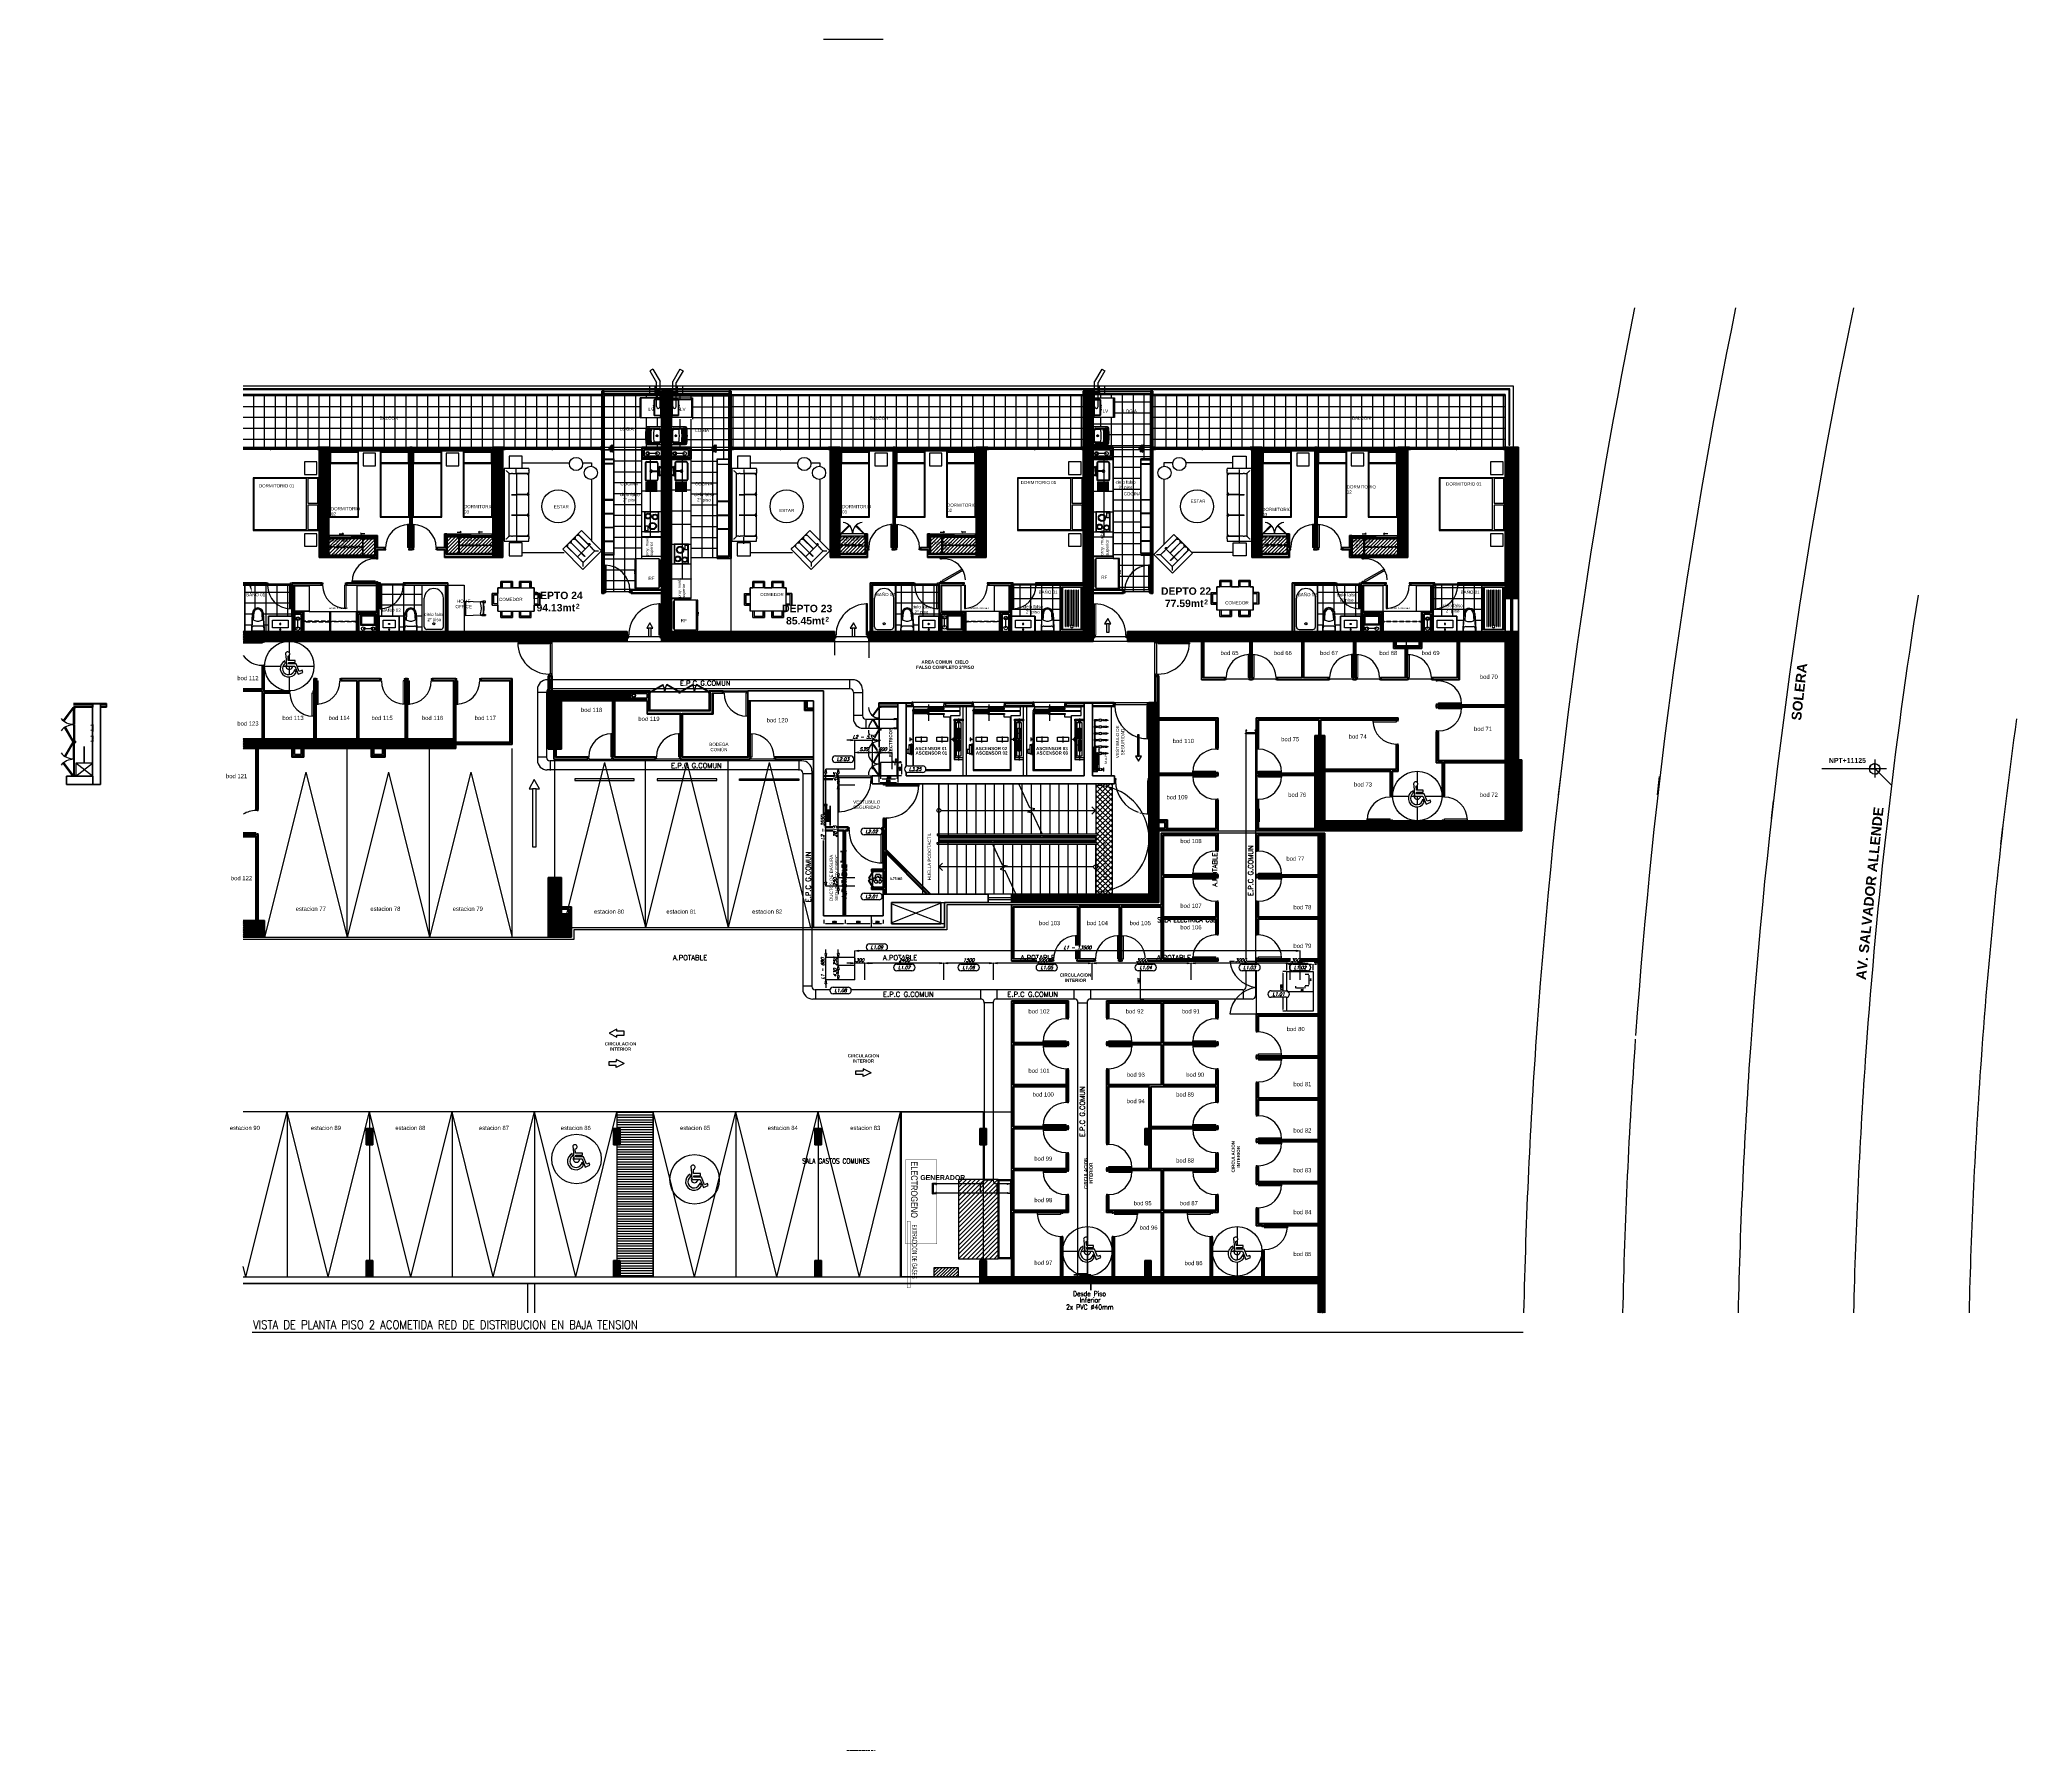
# Model space of a CAD drawing. Header units: millimetres. Extents: x -42700 to 155289, y -7931 to 68797.
# Drawn here: x -5310 to 54625, y 0 to 51847 of the extents above; entities that cross this region are included whole.
import ezdxf
from ezdxf.enums import TextEntityAlignment as Align

# ---------------------------------------------------------------- set-up
doc = ezdxf.new("R2010")
doc.units = ezdxf.units.MM
doc.set_wipeout_variables(frame=1)
for name, pattern in [('CONTINUA', [0]), ('DASHDOT', [25.4, 12.7, -6.35, 0, -6.35]), ('DASHED', [0.75, 0.5, -0.25]), ('DASHED2', [0.375, 0.25, -0.125]), ('Overhead', [0.003969, 0.002381, -0.001587])]:
    doc.linetypes.add(name, pattern=pattern)
for name, color, linetype in [('01 arq 3D', 9, 'Continuous'), ('01 arquitectura', 8, 'Continuous'), ('04 tableros', 3, 'Continuous'), ('07.5 cotas detalle', 21, 'Continuous'), ('08.1 tags L1', 3, 'Continuous'), ('08.2 tags L3', 3, 'Continuous'), ('19 pasadas', 6, 'Continuous'), ('__L1_10Q', 7, 'Continuous'), ('__L2_20Q', 7, 'Continuous'), ('__L3_30Q', 7, 'Continuous')]:
    doc.layers.add(name, color=color, linetype=linetype)
doc.layers.add('3 bandejas', color=113, linetype='Continuous', lineweight=25)
doc.styles.add('ARIAL', font='arial.ttf')
doc.styles.add('Arial_1', font='arial.ttf', dxfattribs={"height": 0.075})
doc.styles.add('Arial_2', font='arial.ttf', dxfattribs={"height": 0.0975})
doc.styles.add('Arial_4', font='arial.ttf', dxfattribs={"height": 0.1275})
doc.styles.add('Arial_5', font='arial.ttf', dxfattribs={"height": 0.0825})
doc.styles.add('Arial_B', font='arialbd.ttf', dxfattribs={"height": 0.0975})
doc.styles.add('Arial_B_1', font='arialbd.ttf', dxfattribs={"height": 0.15})
doc.styles.add('Arial_B_2', font='arialbd.ttf', dxfattribs={"height": 0.225})
doc.styles.add('Arial_B_3', font='arialbd.ttf', dxfattribs={"height": 0.146225})
doc.styles.add('Arial_B_5', font='arialbd.ttf', dxfattribs={"height": 0.075})
doc.styles.add('Arial_B_6', font='arialbd.ttf', dxfattribs={"height": 0.3})
doc.styles.add('DESC', font='romans.shx', dxfattribs={"oblique": 15})
doc.styles.add('QUOTE', font='romans.shx', dxfattribs={"oblique": 20})
doc.styles.add('ROMANS', font='romans')
doc.styles.add('Romans-1', font='romans.shx')
doc.styles.add('ROMANS1', font='romans.shx')
doc.styles.add('ROMANT', font='ARIALN.TTF', dxfattribs={"height": 200})
doc.styles.add('Style-romand', font='romand.shx')
doc.dimstyles.new('112', dxfattribs={"dimtxt": 0.5, "dimasz": 0.5, "dimexe": 0.1, "dimexo": 0.1, "dimgap": 0.25, "dimtad": 1, "dimdec": 0, "dimlfac": 1000, "dimzin": 5, "dimdsep": 46, "dimtxsty": 'Style-romand', "dimcen": 0.09, "dimclrd": 7, "dimclre": 7, "dimclrt": 7, "dimazin": 0, "dimtfac": 0.7, "dimtdec": 0, "dimtmove": 1, "dimatfit": 3, "dimfxl": 1, "dimtolj": 1, "dimtzin": 5, "dimlwd": 0, "dimlwe": 0, "dimarcsym": 0})
doc.dimstyles.new('FIP_COTAS', dxfattribs={"dimtxt": 2, "dimasz": 1, "dimexe": 1, "dimexo": 1, "dimgap": 1, "dimtad": 1, "dimlfac": 0.25, "dimzin": 10, "dimdsep": 46, "dimtxsty": 'ROMANS', "dimcen": 1, "dimclrd": 256, "dimclre": 256, "dimclrt": 256, "dimadec": 0, "dimazin": 0, "dimtfac": 1, "dimtmove": 2, "dimatfit": 3, "dimfxl": 1, "dimtolj": 1, "dimtzin": 0, "dimarcsym": 0})
doc.dimstyles.new('QUOTE-DIS', dxfattribs={"dimscale": 50, "dimtxt": 2, "dimasz": 2.4, "dimexe": 0, "dimexo": 0, "dimgap": 1, "dimtad": 1, "dimdec": 0, "dimzin": 4, "dimdsep": 46, "dimtxsty": 'QUOTE', "dimblk1": 'CLOSEDBLANK', "dimblk2": 'CLOSEDBLANK', "dimsah": 1, "dimcen": 0.09, "dimclrd": 256, "dimclre": 256, "dimclrt": 9, "dimadec": 0, "dimazin": 0, "dimtfac": 1, "dimtdec": 0, "dimtix": 1, "dimtmove": 0, "dimatfit": 3, "dimldrblk": 'CLOSEDBLANK', "dimfxl": 1, "dimtfill": 1, "dimtolj": 1, "dimtzin": 0, "dimarcsym": 0})

# ---------------------------------------------------------------- blocks, each defined once
blk = doc.blocks.new('*D86')
at = {"layer": '07.5 cotas detalle', "lineweight": -2, "transparency": 16777216}
for p, q in [((32489, 23603), (32380, 23603)), ((32381, 23553), (32381, 22453)), ((32489, 22403), (32380, 22403))]:
    blk.add_line(p, q, dxfattribs=at)
at = {"layer": '07.5 cotas detalle', "transparency": 16777216}
for points in [[(32373, 23553), (32390, 23553), (32381, 23603)], [(32373, 22453), (32390, 22453), (32381, 22403)]]:
    blk.add_solid(points, dxfattribs=at)
at = {"layer": '07.5 cotas detalle', "color": 7, "transparency": 16777216, "insert": (32336, 23122), "char_height": 50, "attachment_point": 5, "rotation": 90, "style": 'ROMANS'}
blk.add_mtext('\\A1;1200', dxfattribs=at)
blk = doc.blocks.new('*D87')
at = {"layer": '07.5 cotas detalle', "lineweight": -2, "transparency": 16777216}
for p, q in [((32507, 23649), (32507, 23828)), ((32557, 23827), (33257, 23827)), ((33307, 23649), (33307, 23828))]:
    blk.add_line(p, q, dxfattribs=at)
at = {"layer": '07.5 cotas detalle', "transparency": 16777216}
for points in [[(32557, 23836), (32557, 23819), (32507, 23827)], [(33257, 23836), (33257, 23819), (33307, 23827)]]:
    blk.add_solid(points, dxfattribs=at)
at = {"layer": '07.5 cotas detalle', "color": 7, "transparency": 16777216, "insert": (32907, 23872), "char_height": 50, "attachment_point": 5, "style": 'ROMANS'}
blk.add_mtext('\\A1;800', dxfattribs=at)
blk = doc.blocks.new('*D99')
at = {"layer": '07.5 cotas detalle', "lineweight": -2, "transparency": 16777216}
for p, q in [((28168, 23919), (28058, 23919)), ((28059, 23869), (28059, 22772)), ((28168, 22722), (28058, 22722))]:
    blk.add_line(p, q, dxfattribs=at)
at = {"layer": '07.5 cotas detalle', "transparency": 16777216}
for points in [[(28051, 23869), (28068, 23869), (28059, 23919)], [(28051, 22772), (28068, 22772), (28059, 22722)]]:
    blk.add_solid(points, dxfattribs=at)
at = {"layer": '07.5 cotas detalle', "color": 7, "transparency": 16777216, "insert": (28014, 23321), "char_height": 50, "attachment_point": 5, "rotation": 90, "style": 'ROMANS'}
blk.add_mtext('\\A1;1197', dxfattribs=at)
blk = doc.blocks.new('*D144')
at = {"layer": '07.5 cotas detalle', "lineweight": -2, "transparency": 16777216}
for p, q in [((20701, 29940), (20823, 29940)), ((20701, 29540), (20823, 29540)), ((20822, 29890), (20822, 29590))]:
    blk.add_line(p, q, dxfattribs=at)
at = {"layer": '07.5 cotas detalle', "transparency": 16777216}
for points in [[(20813, 29890), (20830, 29890), (20822, 29940)], [(20813, 29590), (20830, 29590), (20822, 29540)]]:
    blk.add_solid(points, dxfattribs=at)
at = {"layer": '07.5 cotas detalle', "color": 7, "transparency": 16777216, "insert": (20777, 29740), "char_height": 50, "attachment_point": 5, "rotation": 90, "style": 'ROMANS'}
blk.add_mtext('\\A1;400', dxfattribs=at)
blk = doc.blocks.new('*D145')
at = {"layer": '07.5 cotas detalle', "lineweight": -2, "transparency": 16777216}
for p, q in [((20190, 29516), (20190, 29440)), ((20240, 29441), (20640, 29441)), ((20690, 29516), (20690, 29440))]:
    blk.add_line(p, q, dxfattribs=at)
at = {"layer": '07.5 cotas detalle', "transparency": 16777216}
for points in [[(20240, 29450), (20240, 29433), (20190, 29441)], [(20640, 29450), (20640, 29433), (20690, 29441)]]:
    blk.add_solid(points, dxfattribs=at)
at = {"layer": '07.5 cotas detalle', "color": 7, "transparency": 16777216, "insert": (20440, 29486), "char_height": 50, "attachment_point": 5, "style": 'ROMANS'}
blk.add_mtext('\\A1;500', dxfattribs=at)
blk = doc.blocks.new('*D146')
at = {"layer": '07.5 cotas detalle', "lineweight": -2, "transparency": 16777216}
for p, q in [((20130, 29523), (20130, 29328)), ((20710, 29523), (20710, 29328)), ((20180, 29329), (20660, 29329))]:
    blk.add_line(p, q, dxfattribs=at)
at = {"layer": '07.5 cotas detalle', "transparency": 16777216}
for points in [[(20180, 29337), (20180, 29320), (20130, 29329)], [(20660, 29337), (20660, 29320), (20710, 29329)]]:
    blk.add_solid(points, dxfattribs=at)
at = {"layer": '07.5 cotas detalle', "color": 7, "transparency": 16777216, "insert": (20420, 29374), "char_height": 50, "attachment_point": 5, "style": 'ROMANS'}
blk.add_mtext('\\A1;580', dxfattribs=at)
blk = doc.blocks.new('*D147')
at = {"layer": '07.5 cotas detalle', "lineweight": -2, "transparency": 16777216}
for p, q in [((19115, 25172), (19115, 25057)), ((19165, 25058), (19865, 25058)), ((19915, 25172), (19915, 25057))]:
    blk.add_line(p, q, dxfattribs=at)
at = {"layer": '07.5 cotas detalle', "transparency": 16777216}
for points in [[(19165, 25066), (19165, 25050), (19115, 25058)], [(19865, 25066), (19865, 25050), (19915, 25058)]]:
    blk.add_solid(points, dxfattribs=at)
at = {"layer": '07.5 cotas detalle', "color": 7, "transparency": 16777216, "insert": (19515, 25103), "char_height": 50, "attachment_point": 5, "style": 'ROMANS'}
blk.add_mtext('\\A1;800', dxfattribs=at)
blk = doc.blocks.new('*D148')
at = {"layer": '07.5 cotas detalle', "lineweight": -2, "transparency": 16777216}
for p, q in [((19915, 25172), (19915, 25057)), ((19965, 25058), (20215, 25058)), ((20265, 25172), (20265, 25057))]:
    blk.add_line(p, q, dxfattribs=at)
at = {"layer": '07.5 cotas detalle', "transparency": 16777216}
for points in [[(19965, 25066), (19965, 25050), (19915, 25058)], [(20215, 25066), (20215, 25050), (20265, 25058)]]:
    blk.add_solid(points, dxfattribs=at)
at = {"layer": '07.5 cotas detalle', "color": 7, "transparency": 16777216, "insert": (20090, 25103), "char_height": 50, "attachment_point": 5, "style": 'ROMANS'}
blk.add_mtext('\\A1;350', dxfattribs=at)
blk = doc.blocks.new('*D149')
at = {"layer": '07.5 cotas detalle', "lineweight": -2, "transparency": 16777216}
for p, q in [((18465, 25172), (18465, 25057)), ((18515, 25058), (19065, 25058)), ((19115, 25172), (19115, 25057))]:
    blk.add_line(p, q, dxfattribs=at)
at = {"layer": '07.5 cotas detalle', "transparency": 16777216}
for points in [[(18515, 25066), (18515, 25050), (18465, 25058)], [(19065, 25066), (19065, 25050), (19115, 25058)]]:
    blk.add_solid(points, dxfattribs=at)
at = {"layer": '07.5 cotas detalle', "color": 7, "transparency": 16777216, "insert": (18790, 25103), "char_height": 50, "attachment_point": 5, "style": 'ROMANS'}
blk.add_mtext('\\A1;650', dxfattribs=at)
blk = doc.blocks.new('*D158')
at = {"layer": '07.5 cotas detalle', "lineweight": -2, "transparency": 16777216}
for p, q in [((33059, 23523), (33174, 23523)), ((33173, 23493), (33173, 23213)), ((33059, 23183), (33174, 23183))]:
    blk.add_line(p, q, dxfattribs=at)
at = {"layer": '07.5 cotas detalle', "transparency": 16777216}
for points in [[(33168, 23493), (33178, 23493), (33173, 23523)], [(33168, 23213), (33178, 23213), (33173, 23183)]]:
    blk.add_solid(points, dxfattribs=at)
at = {"layer": '07.5 cotas detalle', "color": 7, "transparency": 16777216, "insert": (33229, 23353), "char_height": 30, "attachment_point": 5, "rotation": 90, "style": 'ROMANS'}
blk.add_mtext('\\A1;340', dxfattribs=at)
blk = doc.blocks.new('*D157')
at = {"layer": '07.5 cotas detalle', "lineweight": -2, "transparency": 16777216}
for p, q in [((32767, 23159), (32767, 23101)), ((33017, 23102), (32797, 23102)), ((33047, 23159), (33047, 23101))]:
    blk.add_line(p, q, dxfattribs=at)
at = {"layer": '07.5 cotas detalle', "transparency": 16777216}
for points in [[(32797, 23107), (32797, 23097), (32767, 23102)], [(33017, 23107), (33017, 23097), (33047, 23102)]]:
    blk.add_solid(points, dxfattribs=at)
at = {"layer": '07.5 cotas detalle', "color": 7, "transparency": 16777216, "insert": (32968, 23042), "char_height": 30, "attachment_point": 5, "style": 'ROMANS'}
blk.add_mtext('\\A1;280', dxfattribs=at)
blk = doc.blocks.new('psz_tag')
blk.add_wipeout([(-225, 100), (-234, 100), (-242, 98), (-251, 97), (-259, 94), (-267, 91), (-275, 87), (-282, 82), (-289, 77), (-296, 71), (-302, 64), (-307, 57), (-312, 50), (-316, 42), (-319, 34), (-322, 26), (-323, 17), (-325, 9), (-325, 0), (-325, -9), (-323, -17), (-322, -26), (-319, -34), (-316, -42), (-312, -50), (-307, -57), (-302, -64), (-296, -71), (-289, -77), (-282, -82), (-275, -87), (-267, -91), (-259, -94), (-251, -97), (-242, -98), (-234, -100), (-225, -100), (225, -100), (234, -100), (242, -98), (251, -97), (259, -94), (267, -91), (275, -87), (282, -82), (289, -77), (296, -71), (302, -64), (307, -57), (312, -50), (316, -42), (319, -34), (322, -26), (323, -17), (325, -9), (325, 0), (325, 9), (323, 17), (322, 26), (319, 34), (316, 42), (312, 50), (307, 57), (302, 64), (296, 71), (289, 77), (282, 82), (275, 87), (267, 91), (259, 94), (251, 97), (242, 98), (234, 100), (225, 100)])
for p, q in [((-225, 100), (225, 100)), ((225, -100), (-225, -100))]:
    blk.add_line(p, q)
for centre, start, end in [((-225, 0), 90, 270), ((225, 0), 270, 90)]:
    blk.add_arc(centre, 100, start, end)
at = {"style": 'DESC', "oblique": 15, "flags": 8}
blk.add_attdef('TAG', text='', height=100, dxfattribs=at).set_placement((0, 0), align=Align.MIDDLE_CENTER)
blk = doc.blocks.new('*D273')
at = {"layer": '07.5 cotas detalle', "lineweight": -2, "transparency": 16777216}
for p, q in [((33307, 23649), (33307, 23828)), ((33357, 23827), (33407, 23827)), ((33457, 23649), (33457, 23828))]:
    blk.add_line(p, q, dxfattribs=at)
at = {"layer": '07.5 cotas detalle', "transparency": 16777216}
for points in [[(33357, 23836), (33357, 23819), (33307, 23827)], [(33407, 23836), (33407, 23819), (33457, 23827)]]:
    blk.add_solid(points, dxfattribs=at)
at = {"layer": '07.5 cotas detalle', "color": 7, "transparency": 16777216, "insert": (33382, 23883), "char_height": 50, "attachment_point": 5, "style": 'ROMANS'}
blk.add_mtext('\\A1;150', dxfattribs=at)
blk = doc.blocks.new('MEDIDOR SAIME 7010DRD')
at = {"color": 3, "lineweight": 5, "extrusion": (1, 0, 0)}
for centre, start, end in [((0.552, -0.007, 0.366), 60.1944, 301.37465), ((0.533, -0.007, 0.366), 238.62535, 119.8056), ((0.484, -0.009, 0.366), 60.1944, 301.37465), ((0.461, 0.004, 0.366), 180.19441, 61.37465), ((0.462, -0.022, 0.366), 300.1944, 181.37465)]:
    blk.add_arc(centre, 0.0032, start, end, dxfattribs=at)
at = {"color": 3, "lineweight": 5, "extrusion": (-1, 0, 0)}
for centre, start, end in [((-0.552, -0.007, -0.516), 238.62535, 119.8056), ((-0.533, -0.007, -0.516), 60.1944, 301.37465), ((-0.484, -0.009, -0.516), 238.62535, 119.8056), ((-0.461, 0.004, -0.516), 118.62535, 359.80559), ((-0.462, -0.022, -0.516), 358.62535, 239.8056)]:
    blk.add_arc(centre, 0.0032, start, end, dxfattribs=at)
blk = doc.blocks.new('TABLERO DE PISO 700X500X250')
at = {"color": 1, "extrusion": (2.22045e-16, 0, -1), "elevation": 1.35}
blk.add_lwpolyline([(1435.744, 0.771), (1436.223, 0.771), (1436.223, 1.455), (1435.744, 1.455)], close=True, dxfattribs=at)
at = {"color": 1, "linetype": 'Continuous', "elevation": -1.35}
for points in [[(-1436.092, 1.362), (-1436.09, 1.362), (-1436.087, 1.364), (-1436.083, 1.367), (-1436.079, 1.371), (-1436.078, 1.374), (-1436.078, 1.378), (-1436.078, 1.38), (-1436.079, 1.383), (-1436.083, 1.387), (-1436.087, 1.391), (-1436.09, 1.392), (-1436.092, 1.392), (-1436.096, 1.392), (-1436.099, 1.391), (-1436.103, 1.387), (-1436.106, 1.383), (-1436.107, 1.38), (-1436.107, 1.378), (-1436.107, 1.374), (-1436.106, 1.371), (-1436.103, 1.367), (-1436.099, 1.364), (-1436.096, 1.362), (-1436.092, 1.362)], [(-1436.092, 1.364), (-1436.088, 1.365), (-1436.084, 1.368), (-1436.08, 1.372), (-1436.079, 1.378), (-1436.08, 1.382), (-1436.084, 1.386), (-1436.088, 1.389), (-1436.092, 1.391), (-1436.098, 1.389), (-1436.102, 1.386), (-1436.105, 1.382), (-1436.106, 1.378), (-1436.105, 1.372), (-1436.102, 1.368), (-1436.098, 1.365), (-1436.092, 1.364)], [(-1436.092, 1.366), (-1436.088, 1.367), (-1436.085, 1.369), (-1436.083, 1.372), (-1436.082, 1.378), (-1436.083, 1.382), (-1436.085, 1.385), (-1436.088, 1.387), (-1436.092, 1.388), (-1436.098, 1.387), (-1436.101, 1.385), (-1436.103, 1.382), (-1436.104, 1.378), (-1436.103, 1.372), (-1436.101, 1.369), (-1436.098, 1.367), (-1436.092, 1.366)], [(-1436.092, 1.368), (-1436.089, 1.369), (-1436.086, 1.371), (-1436.085, 1.373), (-1436.084, 1.378), (-1436.085, 1.381), (-1436.086, 1.384), (-1436.089, 1.385), (-1436.092, 1.386), (-1436.097, 1.385), (-1436.099, 1.384), (-1436.101, 1.381), (-1436.102, 1.378), (-1436.101, 1.373), (-1436.099, 1.371), (-1436.097, 1.369), (-1436.092, 1.368)], [(-1436.084, 1.379), (-1436.085, 1.382), (-1436.088, 1.384), (-1436.091, 1.386), (-1436.094, 1.386), (-1436.097, 1.385), (-1436.099, 1.383), (-1436.101, 1.381), (-1436.102, 1.378), (-1436.084, 1.379)], [(-1436.102, 1.378), (-1436.102, 1.375)], [(-1436.102, 1.375), (-1436.1, 1.372), (-1436.098, 1.37), (-1436.094, 1.369), (-1436.091, 1.368), (-1436.088, 1.369), (-1436.086, 1.371), (-1436.085, 1.373), (-1436.084, 1.376), (-1436.102, 1.375)], [(-1436.097, 1.375), (-1436.097, 1.379)], [(-1436.097, 1.375), (-1436.097, 1.379)], [(-1436.096, 1.378), (-1436.096, 1.376)], [(-1436.096, 1.378), (-1436.094, 1.378)], [(-1436.096, 1.376), (-1436.094, 1.376)], [(-1436.094, 1.378), (-1436.093, 1.379)], [(-1436.094, 1.378), (-1436.093, 1.378)], [(-1436.094, 1.376), (-1436.093, 1.376), (-1436.093, 1.378)], [(-1436.093, 1.376), (-1436.094, 1.376)], [(-1436.093, 1.379), (-1436.092, 1.379)], [(-1436.092, 1.376), (-1436.093, 1.376)], [(-1436.092, 1.379), (-1436.091, 1.378)], [(-1436.092, 1.378), (-1436.091, 1.378)], [(-1436.092, 1.378), (-1436.091, 1.376)], [(-1436.091, 1.376), (-1436.092, 1.376)], [(-1436.091, 1.378), (-1436.09, 1.378), (-1436.09, 1.376)], [(-1436.091, 1.376), (-1436.091, 1.376)], [(-1436.091, 1.376), (-1436.09, 1.376)], [(-1436.089, 1.379), (-1436.089, 1.376)], [(-1436.089, 1.379), (-1436.089, 1.376)], [(-1436.084, 1.376), (-1436.084, 1.379)], [(-1435.982, 1.362), (-1435.98, 1.362), (-1435.977, 1.364), (-1435.972, 1.367), (-1435.969, 1.371), (-1435.968, 1.374), (-1435.968, 1.378), (-1435.968, 1.38), (-1435.969, 1.383), (-1435.972, 1.387), (-1435.977, 1.391), (-1435.98, 1.392), (-1435.982, 1.392), (-1435.985, 1.392), (-1435.988, 1.391), (-1435.993, 1.387), (-1435.996, 1.383), (-1435.997, 1.38), (-1435.997, 1.378), (-1435.997, 1.374), (-1435.996, 1.371), (-1435.993, 1.367), (-1435.988, 1.364), (-1435.985, 1.362), (-1435.982, 1.362)], [(-1435.982, 1.364), (-1435.978, 1.365), (-1435.973, 1.368), (-1435.97, 1.372), (-1435.969, 1.378), (-1435.97, 1.382), (-1435.973, 1.386), (-1435.978, 1.389), (-1435.982, 1.391), (-1435.987, 1.389), (-1435.992, 1.386), (-1435.995, 1.382), (-1435.996, 1.378), (-1435.995, 1.372), (-1435.992, 1.368), (-1435.987, 1.365), (-1435.982, 1.364)], [(-1435.982, 1.366), (-1435.978, 1.367), (-1435.974, 1.369), (-1435.972, 1.372), (-1435.971, 1.378), (-1435.972, 1.382), (-1435.974, 1.385), (-1435.978, 1.387), (-1435.982, 1.388), (-1435.987, 1.387), (-1435.991, 1.385), (-1435.993, 1.382), (-1435.994, 1.378), (-1435.993, 1.372), (-1435.991, 1.369), (-1435.987, 1.367), (-1435.982, 1.366)], [(-1435.982, 1.368), (-1435.979, 1.369), (-1435.975, 1.371), (-1435.974, 1.373), (-1435.973, 1.378), (-1435.974, 1.381), (-1435.975, 1.384), (-1435.979, 1.385), (-1435.982, 1.386), (-1435.986, 1.385), (-1435.988, 1.384), (-1435.991, 1.381), (-1435.992, 1.378), (-1435.991, 1.373), (-1435.988, 1.371), (-1435.986, 1.369), (-1435.982, 1.368)], [(-1435.973, 1.379), (-1435.974, 1.382), (-1435.978, 1.384), (-1435.981, 1.386), (-1435.984, 1.386), (-1435.986, 1.385), (-1435.988, 1.383), (-1435.991, 1.381), (-1435.992, 1.378), (-1435.973, 1.379)], [(-1435.992, 1.378), (-1435.992, 1.375)], [(-1435.992, 1.375), (-1435.989, 1.372), (-1435.987, 1.37), (-1435.984, 1.369), (-1435.981, 1.368), (-1435.978, 1.369), (-1435.975, 1.371), (-1435.974, 1.373), (-1435.973, 1.376), (-1435.992, 1.375)], [(-1435.986, 1.375), (-1435.986, 1.379)], [(-1435.986, 1.375), (-1435.986, 1.379)], [(-1435.985, 1.378), (-1435.985, 1.376)], [(-1435.985, 1.378), (-1435.984, 1.378)], [(-1435.985, 1.376), (-1435.984, 1.376)], [(-1435.984, 1.378), (-1435.983, 1.379)], [(-1435.984, 1.378), (-1435.983, 1.378)], [(-1435.984, 1.376), (-1435.983, 1.376), (-1435.983, 1.378)], [(-1435.983, 1.376), (-1435.984, 1.376)], [(-1435.983, 1.379), (-1435.982, 1.379)], [(-1435.982, 1.376), (-1435.983, 1.376)], [(-1435.982, 1.379), (-1435.981, 1.378)], [(-1435.982, 1.378), (-1435.981, 1.378)], [(-1435.982, 1.378), (-1435.981, 1.376)], [(-1435.981, 1.376), (-1435.982, 1.376)], [(-1435.981, 1.378), (-1435.98, 1.378), (-1435.98, 1.376)], [(-1435.981, 1.376), (-1435.981, 1.376)], [(-1435.981, 1.376), (-1435.98, 1.376)], [(-1435.979, 1.379), (-1435.979, 1.376)], [(-1435.979, 1.379), (-1435.979, 1.376)], [(-1435.973, 1.376), (-1435.973, 1.379)], [(-1435.879, 1.362), (-1435.877, 1.362), (-1435.874, 1.364), (-1435.869, 1.367), (-1435.866, 1.371), (-1435.865, 1.374), (-1435.865, 1.378), (-1435.865, 1.38), (-1435.866, 1.383), (-1435.869, 1.387), (-1435.874, 1.391), (-1435.877, 1.392), (-1435.879, 1.392), (-1435.882, 1.392), (-1435.886, 1.391), (-1435.89, 1.387), (-1435.893, 1.383), (-1435.894, 1.38), (-1435.894, 1.378), (-1435.894, 1.374), (-1435.893, 1.371), (-1435.89, 1.367), (-1435.886, 1.364), (-1435.882, 1.362), (-1435.879, 1.362)], [(-1435.879, 1.364), (-1435.875, 1.365), (-1435.871, 1.368), (-1435.867, 1.372), (-1435.866, 1.378), (-1435.867, 1.382), (-1435.871, 1.386), (-1435.875, 1.389), (-1435.879, 1.391), (-1435.885, 1.389), (-1435.889, 1.386), (-1435.892, 1.382), (-1435.893, 1.378), (-1435.892, 1.372), (-1435.889, 1.368), (-1435.885, 1.365), (-1435.879, 1.364)], [(-1435.879, 1.366), (-1435.875, 1.367), (-1435.872, 1.369), (-1435.869, 1.372), (-1435.868, 1.378), (-1435.869, 1.382), (-1435.872, 1.385), (-1435.875, 1.387), (-1435.879, 1.388), (-1435.885, 1.387), (-1435.888, 1.385), (-1435.89, 1.382), (-1435.891, 1.378), (-1435.89, 1.372), (-1435.888, 1.369), (-1435.885, 1.367), (-1435.879, 1.366)], [(-1435.879, 1.368), (-1435.876, 1.369), (-1435.873, 1.371), (-1435.872, 1.373), (-1435.871, 1.378), (-1435.872, 1.381), (-1435.873, 1.384), (-1435.876, 1.385), (-1435.879, 1.386), (-1435.883, 1.385), (-1435.886, 1.384), (-1435.888, 1.381), (-1435.889, 1.378), (-1435.888, 1.373), (-1435.886, 1.371), (-1435.883, 1.369), (-1435.879, 1.368)], [(-1435.871, 1.379), (-1435.872, 1.382), (-1435.875, 1.384), (-1435.878, 1.386), (-1435.881, 1.386), (-1435.883, 1.385), (-1435.886, 1.383), (-1435.888, 1.381), (-1435.889, 1.378), (-1435.871, 1.379)], [(-1435.889, 1.378), (-1435.889, 1.375)], [(-1435.889, 1.375), (-1435.887, 1.372), (-1435.885, 1.37), (-1435.881, 1.369), (-1435.878, 1.368), (-1435.875, 1.369), (-1435.873, 1.371), (-1435.872, 1.373), (-1435.871, 1.376), (-1435.889, 1.375)], [(-1435.883, 1.375), (-1435.883, 1.379)], [(-1435.883, 1.375), (-1435.883, 1.379)], [(-1435.882, 1.378), (-1435.882, 1.376)], [(-1435.882, 1.378), (-1435.881, 1.378)], [(-1435.882, 1.376), (-1435.881, 1.376)], [(-1435.881, 1.378), (-1435.88, 1.379)], [(-1435.881, 1.378), (-1435.88, 1.378)], [(-1435.881, 1.376), (-1435.88, 1.376), (-1435.88, 1.378)], [(-1435.88, 1.376), (-1435.881, 1.376)], [(-1435.88, 1.379), (-1435.879, 1.379)], [(-1435.879, 1.376), (-1435.88, 1.376)], [(-1435.879, 1.379), (-1435.878, 1.378)], [(-1435.879, 1.378), (-1435.878, 1.378)], [(-1435.879, 1.378), (-1435.878, 1.376)], [(-1435.878, 1.376), (-1435.879, 1.376)], [(-1435.878, 1.378), (-1435.877, 1.378), (-1435.877, 1.376)], [(-1435.878, 1.376), (-1435.878, 1.376)], [(-1435.878, 1.376), (-1435.877, 1.376)], [(-1435.876, 1.379), (-1435.876, 1.376)], [(-1435.876, 1.379), (-1435.876, 1.376)], [(-1435.871, 1.376), (-1435.871, 1.379)]]:
    blk.add_lwpolyline(points, dxfattribs=at)
blk = doc.blocks.new('*D353')
at = {"layer": '07.5 cotas detalle', "lineweight": -2, "transparency": 16777216}
for p, q in [((20580, 29968), (20530, 29968)), ((20630, 29854), (20630, 29969)), ((20630, 29968), (20710, 29968)), ((20710, 29854), (20710, 29969)), ((20760, 29968), (20810, 29968))]:
    blk.add_line(p, q, dxfattribs=at)
at = {"layer": '07.5 cotas detalle', "transparency": 16777216}
for points in [[(20580, 29976), (20580, 29960), (20630, 29968)], [(20760, 29976), (20760, 29960), (20710, 29968)]]:
    blk.add_solid(points, dxfattribs=at)
at = {"layer": '07.5 cotas detalle', "color": 7, "transparency": 16777216, "insert": (20670, 30024), "char_height": 50, "attachment_point": 5, "style": 'ROMANS'}
blk.add_mtext('\\A1;80', dxfattribs=at)
blk = doc.blocks.new('_CLOSEDBLANK')
at = {"color": 0, "linetype": 'ByBlock'}
for p, q in [((-1, 0.17), (0, 0)), ((-1, 0.17), (-1, -0.17)), ((0, 0), (-1, -0.17))]:
    blk.add_line(p, q, dxfattribs=at)
blk = doc.blocks.new('*D376')
at = {"layer": '__L1_10Q', "lineweight": -2, "transparency": 16777216}
for p, q in [((32487, 23853), (32367, 23853)), ((32607, 23353), (32607, 23853)), ((32907, 23853), (32607, 23853)), ((32907, 23353), (32907, 23853)), ((33027, 23853), (33147, 23853))]:
    blk.add_line(p, q, dxfattribs=at)
at = {"layer": '__L1_10Q', "lineweight": -2, "transparency": 16777216, "xscale": 120, "yscale": 120, "zscale": 120}
blk.add_blockref('_CLOSEDBLANK', (32607, 23853), dxfattribs=at)
at = {"layer": '__L1_10Q', "lineweight": -2, "transparency": 16777216, "xscale": 120, "yscale": 120, "zscale": 120, "rotation": 180}
blk.add_blockref('_CLOSEDBLANK', (32907, 23853), dxfattribs=at)
at = {"layer": '__L1_10Q', "color": 9, "transparency": 16777216, "insert": (32757, 23953), "char_height": 100, "attachment_point": 5, "style": 'QUOTE', "bg_fill": 3, "box_fill_scale": 1.1, "bg_fill_color": 256, "bg_fill_true_color": 13158600, "bg_fill_transparency": 0}
blk.add_mtext('\\A1;300', dxfattribs=at)
blk = doc.blocks.new('*D378')
at = {"layer": '__L1_10Q', "lineweight": -2, "transparency": 16777216}
for p, q in [((29607, 23353), (29607, 23853)), ((32487, 23853), (29727, 23853)), ((32607, 23353), (32607, 23853))]:
    blk.add_line(p, q, dxfattribs=at)
at = {"layer": '__L1_10Q', "lineweight": -2, "transparency": 16777216, "xscale": 120, "yscale": 120, "zscale": 120, "rotation": 180}
blk.add_blockref('_CLOSEDBLANK', (29607, 23853), dxfattribs=at)
at = {"layer": '__L1_10Q', "lineweight": -2, "transparency": 16777216, "xscale": 120, "yscale": 120, "zscale": 120}
blk.add_blockref('_CLOSEDBLANK', (32607, 23853), dxfattribs=at)
at = {"layer": '__L1_10Q', "color": 9, "transparency": 16777216, "insert": (31107, 23953), "char_height": 100, "attachment_point": 5, "style": 'QUOTE', "bg_fill": 3, "box_fill_scale": 1.1, "bg_fill_color": 256, "bg_fill_true_color": 13158600, "bg_fill_transparency": 0}
blk.add_mtext('\\A1;3000', dxfattribs=at)
blk = doc.blocks.new('*D379')
at = {"layer": '__L1_10Q', "lineweight": -2, "transparency": 16777216}
for p, q in [((26607, 23353), (26607, 23853)), ((29487, 23853), (26727, 23853)), ((29607, 23353), (29607, 23853))]:
    blk.add_line(p, q, dxfattribs=at)
at = {"layer": '__L1_10Q', "lineweight": -2, "transparency": 16777216, "xscale": 120, "yscale": 120, "zscale": 120, "rotation": 180}
blk.add_blockref('_CLOSEDBLANK', (26607, 23853), dxfattribs=at)
at = {"layer": '__L1_10Q', "lineweight": -2, "transparency": 16777216, "xscale": 120, "yscale": 120, "zscale": 120}
blk.add_blockref('_CLOSEDBLANK', (29607, 23853), dxfattribs=at)
at = {"layer": '__L1_10Q', "color": 9, "transparency": 16777216, "insert": (28107, 23953), "char_height": 100, "attachment_point": 5, "style": 'QUOTE', "bg_fill": 3, "box_fill_scale": 1.1, "bg_fill_color": 256, "bg_fill_true_color": 13158600, "bg_fill_transparency": 0}
blk.add_mtext('\\A1;3000', dxfattribs=at)
blk = doc.blocks.new('*D380')
at = {"layer": '__L1_10Q', "lineweight": -2, "transparency": 16777216}
for p, q in [((23607, 23353), (23607, 23853)), ((26487, 23853), (23727, 23853)), ((26607, 23353), (26607, 23853))]:
    blk.add_line(p, q, dxfattribs=at)
at = {"layer": '__L1_10Q', "lineweight": -2, "transparency": 16777216, "xscale": 120, "yscale": 120, "zscale": 120, "rotation": 180}
blk.add_blockref('_CLOSEDBLANK', (23607, 23853), dxfattribs=at)
at = {"layer": '__L1_10Q', "lineweight": -2, "transparency": 16777216, "xscale": 120, "yscale": 120, "zscale": 120}
blk.add_blockref('_CLOSEDBLANK', (26607, 23853), dxfattribs=at)
at = {"layer": '__L1_10Q', "color": 9, "transparency": 16777216, "insert": (25107, 23953), "char_height": 100, "attachment_point": 5, "style": 'QUOTE', "bg_fill": 3, "box_fill_scale": 1.1, "bg_fill_color": 256, "bg_fill_true_color": 13158600, "bg_fill_transparency": 0}
blk.add_mtext('\\A1;3000', dxfattribs=at)
blk = doc.blocks.new('*D381')
at = {"layer": '__L1_10Q', "lineweight": -2, "transparency": 16777216}
for p, q in [((22107, 23353), (22107, 23853)), ((23487, 23853), (22227, 23853)), ((23607, 23353), (23607, 23853))]:
    blk.add_line(p, q, dxfattribs=at)
at = {"layer": '__L1_10Q', "lineweight": -2, "transparency": 16777216, "xscale": 120, "yscale": 120, "zscale": 120, "rotation": 180}
blk.add_blockref('_CLOSEDBLANK', (22107, 23853), dxfattribs=at)
at = {"layer": '__L1_10Q', "lineweight": -2, "transparency": 16777216, "xscale": 120, "yscale": 120, "zscale": 120}
blk.add_blockref('_CLOSEDBLANK', (23607, 23853), dxfattribs=at)
at = {"layer": '__L1_10Q', "color": 9, "transparency": 16777216, "insert": (22857, 23953), "char_height": 100, "attachment_point": 5, "style": 'QUOTE', "bg_fill": 3, "box_fill_scale": 1.1, "bg_fill_color": 256, "bg_fill_true_color": 13158600, "bg_fill_transparency": 0}
blk.add_mtext('\\A1;1500', dxfattribs=at)
blk = doc.blocks.new('*D382')
at = {"layer": '__L1_10Q', "lineweight": -2, "transparency": 16777216}
for p, q in [((19707, 23353), (19707, 23853)), ((21987, 23853), (19827, 23853)), ((22107, 23353), (22107, 23853))]:
    blk.add_line(p, q, dxfattribs=at)
at = {"layer": '__L1_10Q', "lineweight": -2, "transparency": 16777216, "xscale": 120, "yscale": 120, "zscale": 120, "rotation": 180}
blk.add_blockref('_CLOSEDBLANK', (19707, 23853), dxfattribs=at)
at = {"layer": '__L1_10Q', "lineweight": -2, "transparency": 16777216, "xscale": 120, "yscale": 120, "zscale": 120}
blk.add_blockref('_CLOSEDBLANK', (22107, 23853), dxfattribs=at)
at = {"layer": '__L1_10Q', "color": 9, "transparency": 16777216, "insert": (20907, 23953), "char_height": 100, "attachment_point": 5, "style": 'QUOTE', "bg_fill": 3, "box_fill_scale": 1.1, "bg_fill_color": 256, "bg_fill_true_color": 13158600, "bg_fill_transparency": 0}
blk.add_mtext('\\A1;2400', dxfattribs=at)
blk = doc.blocks.new('*D383')
at = {"layer": '__L1_10Q', "lineweight": -2, "transparency": 16777216}
for p, q in [((19287, 23853), (19167, 23853)), ((19407, 23353), (19407, 23853)), ((19707, 23853), (19407, 23853)), ((19707, 23353), (19707, 23853)), ((19827, 23853), (19947, 23853))]:
    blk.add_line(p, q, dxfattribs=at)
at = {"layer": '__L1_10Q', "lineweight": -2, "transparency": 16777216, "xscale": 120, "yscale": 120, "zscale": 120}
blk.add_blockref('_CLOSEDBLANK', (19407, 23853), dxfattribs=at)
at = {"layer": '__L1_10Q', "lineweight": -2, "transparency": 16777216, "xscale": 120, "yscale": 120, "zscale": 120, "rotation": 180}
blk.add_blockref('_CLOSEDBLANK', (19707, 23853), dxfattribs=at)
at = {"layer": '__L1_10Q', "color": 9, "transparency": 16777216, "insert": (19557, 23953), "char_height": 100, "attachment_point": 5, "style": 'QUOTE', "bg_fill": 3, "box_fill_scale": 1.1, "bg_fill_color": 256, "bg_fill_true_color": 13158600, "bg_fill_transparency": 0}
blk.add_mtext('\\A1;300', dxfattribs=at)
blk = doc.blocks.new('*D384')
at = {"layer": '__L1_10Q', "lineweight": -2, "transparency": 16777216}
for p, q in [((19407, 23783), (18907, 23783)), ((18907, 23473), (18907, 23663)), ((19407, 23353), (18907, 23353))]:
    blk.add_line(p, q, dxfattribs=at)
at = {"layer": '__L1_10Q', "lineweight": -2, "transparency": 16777216, "xscale": 120, "yscale": 120, "zscale": 120}
for p, rotation in [((18907, 23783), 90), ((18907, 23353), 270)]:
    blk.add_blockref('_CLOSEDBLANK', p, dxfattribs=dict(at, rotation=rotation))
at = {"layer": '__L1_10Q', "color": 9, "transparency": 16777216, "insert": (18807, 23568), "char_height": 100, "attachment_point": 5, "rotation": 90, "style": 'QUOTE', "bg_fill": 3, "box_fill_scale": 1.1, "bg_fill_color": 256, "bg_fill_true_color": 13158600, "bg_fill_transparency": 0}
blk.add_mtext('\\A1;430', dxfattribs=at)
blk = doc.blocks.new('*D385')
at = {"layer": '__L1_10Q', "lineweight": -2, "transparency": 16777216}
for p, q in [((18907, 24153), (18907, 24273)), ((19407, 24033), (18907, 24033)), ((18907, 23783), (18907, 24033)), ((19407, 23783), (18907, 23783)), ((18907, 23663), (18907, 23543))]:
    blk.add_line(p, q, dxfattribs=at)
at = {"layer": '__L1_10Q', "lineweight": -2, "transparency": 16777216, "xscale": 120, "yscale": 120, "zscale": 120}
for p, rotation in [((18907, 24033), 270), ((18907, 23783), 90)]:
    blk.add_blockref('_CLOSEDBLANK', p, dxfattribs=dict(at, rotation=rotation))
at = {"layer": '__L1_10Q', "color": 9, "transparency": 16777216, "insert": (18807, 23908), "char_height": 100, "attachment_point": 5, "rotation": 90, "style": 'QUOTE', "bg_fill": 3, "box_fill_scale": 1.1, "bg_fill_color": 256, "bg_fill_true_color": 13158600, "bg_fill_transparency": 0}
blk.add_mtext('\\A1;250', dxfattribs=at)
blk = doc.blocks.new('*D386')
at = {"layer": '__L1_10Q', "lineweight": -2, "transparency": 16777216}
for p, q in [((19407, 23353), (19407, 24228)), ((32787, 24228), (19527, 24228)), ((32907, 23353), (32907, 24228))]:
    blk.add_line(p, q, dxfattribs=at)
at = {"layer": '__L1_10Q', "lineweight": -2, "transparency": 16777216, "xscale": 120, "yscale": 120, "zscale": 120, "rotation": 180}
blk.add_blockref('_CLOSEDBLANK', (19407, 24228), dxfattribs=at)
at = {"layer": '__L1_10Q', "lineweight": -2, "transparency": 16777216, "xscale": 120, "yscale": 120, "zscale": 120}
blk.add_blockref('_CLOSEDBLANK', (32907, 24228), dxfattribs=at)
at = {"layer": '__L1_10Q', "color": 9, "transparency": 16777216, "insert": (26157, 24328), "char_height": 100, "attachment_point": 5, "style": 'QUOTE', "bg_fill": 3, "box_fill_scale": 1.1, "bg_fill_color": 256, "bg_fill_true_color": 13158600, "bg_fill_transparency": 0}
blk.add_mtext('\\A1;L1 - 13500', dxfattribs=at)
blk = doc.blocks.new('*D387')
at = {"layer": '__L1_10Q', "lineweight": -2, "transparency": 16777216}
for p, q in [((18532, 24153), (18532, 24273)), ((19407, 24033), (18532, 24033)), ((18532, 23353), (18532, 24033)), ((19407, 23353), (18532, 23353)), ((18532, 23233), (18532, 23113))]:
    blk.add_line(p, q, dxfattribs=at)
at = {"layer": '__L1_10Q', "lineweight": -2, "transparency": 16777216, "xscale": 120, "yscale": 120, "zscale": 120}
for p, rotation in [((18532, 24033), 270), ((18532, 23353), 90)]:
    blk.add_blockref('_CLOSEDBLANK', p, dxfattribs=dict(at, rotation=rotation))
at = {"layer": '__L1_10Q', "color": 9, "transparency": 16777216, "insert": (18432, 23693), "char_height": 100, "attachment_point": 5, "rotation": 90, "style": 'QUOTE', "bg_fill": 3, "box_fill_scale": 1.1, "bg_fill_color": 256, "bg_fill_true_color": 13158600, "bg_fill_transparency": 0}
blk.add_mtext('\\A1;L1 - 680', dxfattribs=at)
blk = doc.blocks.new('*D390')
at = {"layer": '__L2_20Q', "lineweight": -2, "transparency": 16777216}
for p, q in [((18907, 26560), (18907, 26680)), ((19407, 26440), (18907, 26440)), ((18907, 26190), (18907, 26440)), ((19407, 26190), (18907, 26190)), ((18907, 26070), (18907, 25950))]:
    blk.add_line(p, q, dxfattribs=at)
at = {"layer": '__L2_20Q', "lineweight": -2, "transparency": 16777216, "xscale": 120, "yscale": 120, "zscale": 120}
for p, rotation in [((18907, 26440), 270), ((18907, 26190), 90)]:
    blk.add_blockref('_CLOSEDBLANK', p, dxfattribs=dict(at, rotation=rotation))
at = {"layer": '__L2_20Q', "color": 9, "transparency": 16777216, "insert": (18807, 26315), "char_height": 100, "attachment_point": 5, "rotation": 90, "style": 'QUOTE', "bg_fill": 3, "box_fill_scale": 1.1, "bg_fill_color": 256, "bg_fill_true_color": 13158600, "bg_fill_transparency": 0}
blk.add_mtext('\\A1;250', dxfattribs=at)
blk = doc.blocks.new('*D391')
at = {"layer": '__L2_20Q', "lineweight": -2, "transparency": 16777216}
for p, q in [((19407, 29255), (18907, 29255)), ((18907, 26560), (18907, 29135)), ((19407, 26440), (18907, 26440))]:
    blk.add_line(p, q, dxfattribs=at)
at = {"layer": '__L2_20Q', "lineweight": -2, "transparency": 16777216, "xscale": 120, "yscale": 120, "zscale": 120}
for p, rotation in [((18907, 29255), 90), ((18907, 26440), 270)]:
    blk.add_blockref('_CLOSEDBLANK', p, dxfattribs=dict(at, rotation=rotation))
at = {"layer": '__L2_20Q', "color": 9, "transparency": 16777216, "insert": (18807, 27847.5), "char_height": 100, "attachment_point": 5, "rotation": 90, "style": 'QUOTE', "bg_fill": 3, "box_fill_scale": 1.1, "bg_fill_color": 256, "bg_fill_true_color": 13158600, "bg_fill_transparency": 0}
blk.add_mtext('\\A1;2815', dxfattribs=at)
blk = doc.blocks.new('*D392')
at = {"layer": '__L2_20Q', "lineweight": -2, "transparency": 16777216}
for p, q in [((19407, 29740), (18907, 29740)), ((18907, 29375), (18907, 29620)), ((19407, 29255), (18907, 29255))]:
    blk.add_line(p, q, dxfattribs=at)
at = {"layer": '__L2_20Q', "lineweight": -2, "transparency": 16777216, "xscale": 120, "yscale": 120, "zscale": 120}
for p, rotation in [((18907, 29740), 90), ((18907, 29255), 270)]:
    blk.add_blockref('_CLOSEDBLANK', p, dxfattribs=dict(at, rotation=rotation))
at = {"layer": '__L2_20Q', "color": 9, "transparency": 16777216, "insert": (18807, 29497.5), "char_height": 100, "attachment_point": 5, "rotation": 90, "style": 'QUOTE', "bg_fill": 3, "box_fill_scale": 1.1, "bg_fill_color": 256, "bg_fill_true_color": 13158600, "bg_fill_transparency": 0}
blk.add_mtext('\\A1;485', dxfattribs=at)
blk = doc.blocks.new('*D393')
at = {"layer": '__L2_20Q', "lineweight": -2, "transparency": 16777216}
for p, q in [((19407, 29740), (19407, 30240)), ((19527, 30240), (19822, 30240)), ((19942, 29740), (19942, 30240))]:
    blk.add_line(p, q, dxfattribs=at)
at = {"layer": '__L2_20Q', "lineweight": -2, "transparency": 16777216, "xscale": 120, "yscale": 120, "zscale": 120, "rotation": 180}
blk.add_blockref('_CLOSEDBLANK', (19407, 30240), dxfattribs=at)
at = {"layer": '__L2_20Q', "lineweight": -2, "transparency": 16777216, "xscale": 120, "yscale": 120, "zscale": 120}
blk.add_blockref('_CLOSEDBLANK', (19942, 30240), dxfattribs=at)
at = {"layer": '__L2_20Q', "color": 9, "transparency": 16777216, "insert": (19674.5, 30340), "char_height": 100, "attachment_point": 5, "style": 'QUOTE', "bg_fill": 3, "box_fill_scale": 1.1, "bg_fill_color": 256, "bg_fill_true_color": 13158600, "bg_fill_transparency": 0}
blk.add_mtext('\\A1;535', dxfattribs=at)
blk = doc.blocks.new('*D394')
at = {"layer": '__L2_20Q', "lineweight": -2, "transparency": 16777216}
for p, q in [((19407, 29740), (18532, 29740)), ((18532, 26310), (18532, 29620)), ((19407, 26190), (18532, 26190))]:
    blk.add_line(p, q, dxfattribs=at)
at = {"layer": '__L2_20Q', "lineweight": -2, "transparency": 16777216, "xscale": 120, "yscale": 120, "zscale": 120}
for p, rotation in [((18532, 29740), 90), ((18532, 26190), 270)]:
    blk.add_blockref('_CLOSEDBLANK', p, dxfattribs=dict(at, rotation=rotation))
at = {"layer": '__L2_20Q', "color": 9, "transparency": 16777216, "insert": (18432, 27965), "char_height": 100, "attachment_point": 5, "rotation": 90, "style": 'QUOTE', "bg_fill": 3, "box_fill_scale": 1.1, "bg_fill_color": 256, "bg_fill_true_color": 13158600, "bg_fill_transparency": 0}
blk.add_mtext('\\A1;L2 - 3550', dxfattribs=at)
blk = doc.blocks.new('*D395')
at = {"layer": '__L2_20Q', "lineweight": -2, "transparency": 16777216}
for p, q in [((19287, 30615), (19167, 30615)), ((19407, 29740), (19407, 30615)), ((19407, 30615), (19942, 30615)), ((19942, 29740), (19942, 30615)), ((20062, 30615), (20182, 30615))]:
    blk.add_line(p, q, dxfattribs=at)
at = {"layer": '__L2_20Q', "lineweight": -2, "transparency": 16777216, "xscale": 120, "yscale": 120, "zscale": 120}
blk.add_blockref('_CLOSEDBLANK', (19407, 30615), dxfattribs=at)
at = {"layer": '__L2_20Q', "lineweight": -2, "transparency": 16777216, "xscale": 120, "yscale": 120, "zscale": 120, "rotation": 180}
blk.add_blockref('_CLOSEDBLANK', (19942, 30615), dxfattribs=at)
at = {"layer": '__L2_20Q', "color": 9, "transparency": 16777216, "insert": (19674.5, 30715), "char_height": 100, "attachment_point": 5, "style": 'QUOTE', "bg_fill": 3, "box_fill_scale": 1.1, "bg_fill_color": 256, "bg_fill_true_color": 13158600, "bg_fill_transparency": 0}
blk.add_mtext('\\A1;L2 - 535', dxfattribs=at)
blk = doc.blocks.new('*D454')
at = {"layer": '__L3_30Q', "lineweight": -2, "transparency": 16777216}
for p, q in [((19942, 29740), (19942, 30240)), ((20062, 30240), (20422, 30240)), ((20542, 29740), (20542, 30240))]:
    blk.add_line(p, q, dxfattribs=at)
at = {"layer": '__L3_30Q', "lineweight": -2, "transparency": 16777216, "xscale": 120, "yscale": 120, "zscale": 120, "rotation": 180}
blk.add_blockref('_CLOSEDBLANK', (19942, 30240), dxfattribs=at)
at = {"layer": '__L3_30Q', "lineweight": -2, "transparency": 16777216, "xscale": 120, "yscale": 120, "zscale": 120}
blk.add_blockref('_CLOSEDBLANK', (20542, 30240), dxfattribs=at)
at = {"layer": '__L3_30Q', "color": 9, "transparency": 16777216, "insert": (20242, 30340), "char_height": 100, "attachment_point": 5, "style": 'QUOTE', "bg_fill": 3, "box_fill_scale": 1.1, "bg_fill_color": 256, "bg_fill_true_color": 13158600, "bg_fill_transparency": 0}
blk.add_mtext('\\A1;600', dxfattribs=at)

msp = doc.modelspace()

# ---------------------------------------------------------------- hatches: boundary and pattern name
at = {"layer": '01 arquitectura'}
h = msp.add_hatch(dxfattribs=at)
h.set_pattern_fill('FP_17', color=9, scale=999.9975, style=0, pattern_type=2)
h.set_pattern_definition([(0, (22664.7, 24229.63), (0, 329.999), []), (90, (22664.7, 24229.63), (-329.999, 0), [])])
h.paths.add_polyline_path([(11861.129, 35124.602), (12592.091, 35124.602), (12592.091, 35179.602), (12756.426, 35179.602), (12756.426, 36120.385), (12944.712, 36120.385), (12944.712, 39489.591), (13544.711, 39489.591), (13544.711, 39572.091), (13059.712, 39572.091), (13059.712, 40107.09), (13544.711, 40107.09), (13544.711, 40389.589), (12899.713, 40389.589), (12899.713, 40989.587), (13544.711, 40989.587), (13544.711, 41089.587), (11804.715, 41089.587), (11804.715, 39139.592), (12104.715, 39139.592), (12104.715, 36279.599), (11804.715, 36279.599), (11804.715, 35164.602), (11839.761, 35164.602), (11839.761, 35124.602)])
h = msp.add_hatch(dxfattribs=at)
h.set_pattern_fill('_USER', color=9, scale=24.999937, angle=45, style=0, pattern_type=0)
h.set_pattern_definition([(45, (13544.71, 33609.606), (-17.677625, 17.677625), [])])
h.paths.add_polyline_path([(13544.711, 33609.606), (18789.698, 33609.606), (18789.698, 33909.605), (13844.71, 33909.605), (13844.71, 41194.587), (13544.711, 41194.587)])
h = msp.add_hatch(dxfattribs=at)
h.set_pattern_fill('FP_19', color=9, scale=999.9975, style=0, pattern_type=2)
h.set_pattern_definition([(90, (4214.73, 24219.63), (-329.999, 0), []), (180, (4214.73, 24219.63), (0, -329.999), [])])
h.paths.add_polyline_path([(15073.11, 36149.6), (15234.707, 36149.6), (15234.707, 39139.592), (15584.706, 39139.592), (15584.706, 41039.587), (13844.71, 41039.587), (13844.71, 40939.588), (14489.709, 40939.588), (14489.709, 40339.589), (13844.71, 40339.589), (13844.71, 40057.09), (14329.709, 40057.09), (14329.709, 39572.091), (13844.71, 39572.091), (13844.71, 39489.591), (14444.709, 39489.591), (14444.709, 36149.6)])
h = msp.add_hatch(dxfattribs=at)
h.set_pattern_fill('FP_9', color=9, scale=999.9975, style=0, pattern_type=2)
h.set_pattern_definition([(90, (3841.73, 24229.63), (-329.999, 0), []), (180, (3841.73, 24229.63), (0, -329.999), [])])
h.paths.add_polyline_path([(15654.706, 39489.591), (26334.679, 39489.591), (26334.679, 41089.587), (15654.706, 41089.587), (15654.706, 39654.039)])
h = msp.add_hatch(dxfattribs=at)
h.set_pattern_fill('_USER', color=9, scale=24.999937, angle=45, style=0, pattern_type=0)
h.set_pattern_definition([(45, (19829.695, 33609.606), (-17.677625, 17.677625), [])])
h.paths.add_polyline_path([(19829.695, 33609.606), (19829.695, 33909.605), (26334.679, 33909.605), (26334.679, 41194.587), (26634.678, 41194.587), (26634.678, 33609.606)])
h = msp.add_hatch(dxfattribs=at)
h.set_pattern_fill('FP_18', color=9, scale=999.9975, style=0, pattern_type=2)
h.set_pattern_definition([(90, (17291.7, 24364.56), (-329.999, 0), []), (180, (17291.7, 24364.56), (0, -329.999), [])])
h.paths.add_polyline_path([(28339.628, 35124.602), (28339.628, 35164.602), (28374.674, 35164.602), (28374.674, 36279.599), (28074.675, 36279.599), (28074.675, 39139.592), (28374.674, 39139.592), (28374.674, 41089.587), (26634.678, 41089.587), (26634.678, 40989.587), (27279.677, 40989.587), (27279.677, 40389.589), (26634.678, 40389.589), (26634.678, 40107.09), (27119.677, 40107.09), (27119.677, 39572.091), (26634.678, 39572.091), (26634.678, 39489.591), (27234.677, 39489.591), (27234.677, 36120.385), (27422.963, 36120.385), (27422.963, 35179.602), (27587.298, 35179.602), (27587.298, 35124.602), (27921.037, 35124.602)])
h = msp.add_hatch(dxfattribs=at)
h.set_pattern_fill('FP_10', color=9, scale=999.9975, style=0, pattern_type=2)
h.set_pattern_definition([(90, (16631.7, 24229.63), (-329.999, 0), []), (180, (16631.7, 24229.63), (0, -329.999), [])])
h.paths.add_polyline_path([(28444.674, 39489.591), (39124.647, 39489.591), (39124.647, 41089.587), (28444.674, 41089.587), (28444.674, 39654.039)])
h = msp.add_hatch(dxfattribs=at)
h.set_pattern_fill('_USER', color=9, scale=14.999962, angle=45, style=0, pattern_type=0)
h.set_pattern_definition([(45, (-111492.997, -91297.096), (-10.6065752, 10.6065752), [])])
h.paths.add_polyline_path([(12089.434, 39569.591), (12039.434, 39569.591), (12039.434, 39489.591), (11959.435, 39489.591), (11959.435, 39419.591), (12039.434, 39419.591), (12039.434, 39339.592), (12089.434, 39339.592)])
h = msp.add_hatch(dxfattribs=at)
h.set_pattern_fill('_USER', color=9, scale=14.999962, angle=45, style=0, pattern_type=0)
h.set_pattern_definition([(45, (-111344.258, -91297.096), (-10.6065752, 10.6065752), [])])
h.paths.add_polyline_path([(15210.792, 39569.591), (15160.792, 39569.591), (15160.792, 39489.591), (15080.792, 39489.591), (15080.792, 39419.591), (15160.792, 39419.591), (15160.792, 39339.592), (15210.792, 39339.592)])
h = msp.add_hatch(dxfattribs=at)
h.set_pattern_fill('_USER', color=9, scale=14.999962, angle=45, style=0, pattern_type=0)
h.set_pattern_definition([(45, (-111211.177, -91297.096), (-10.6065752, 10.6065752), [])])
h.paths.add_polyline_path([(28158.087, 39569.591), (28108.087, 39569.591), (28108.087, 39489.591), (28028.088, 39489.591), (28028.088, 39419.591), (28108.087, 39419.591), (28108.087, 39339.592), (28158.087, 39339.592)])
h = msp.add_hatch(dxfattribs=at)
h.set_pattern_fill('_USER', color=9, scale=24.999937, angle=45, style=0, pattern_type=0)
h.set_pattern_definition([(45, (3164.737, 36164.6), (-17.67763, 17.67763), [])])
h.paths.add_polyline_path([(3164.737, 36164.599), (3164.737, 39489.591), (3464.736, 39489.591), (3464.736, 36819.598), (3464.736, 36749.598), (3464.736, 36164.599)])
h = msp.add_hatch(dxfattribs=at)
h.set_pattern_fill('_USER', color=9, scale=24.999937, angle=45, style=0, pattern_type=0)
h.set_pattern_definition([(45, (8434.724, 36164.6), (-17.67763, 17.67763), [])])
h.paths.add_polyline_path([(8434.724, 36164.599), (8734.723, 36164.599), (8734.723, 39489.591), (8434.724, 39489.591), (8434.724, 36869.598), (8434.724, 36799.598)])
h = msp.add_hatch(dxfattribs=at)
h.set_pattern_fill('_USER', color=9, scale=24.999937, angle=45, style=0, pattern_type=0)
h.set_pattern_definition([(45, (18654.698, 36164.6), (-17.67763, 17.67763), [])])
h.paths.add_polyline_path([(18654.698, 36164.599), (18654.698, 39489.591), (18954.697, 39489.591), (18954.697, 36869.598), (18954.697, 36799.598), (18954.697, 36544.599), (18954.697, 36494.599), (18954.697, 36164.599)])
h = msp.add_hatch(dxfattribs=at)
h.set_pattern_fill('_USER', color=9, scale=24.999937, angle=45, style=0, pattern_type=0)
h.set_pattern_definition([(45, (23084.687, 36164.6), (-17.67763, 17.67763), [])])
h.paths.add_polyline_path([(23084.687, 36799.598), (23084.687, 36164.599), (23384.686, 36164.599), (23384.686, 39489.591), (23084.687, 39489.591), (23084.687, 36869.598)])
h = msp.add_hatch(dxfattribs=at)
h.set_pattern_fill('_USER', color=9, scale=24.999937, angle=45, style=0, pattern_type=0)
h.set_pattern_definition([(45, (31444.666, 36164.6), (-17.67763, 17.67763), [])])
h.paths.add_polyline_path([(31444.666, 36647.926), (31444.666, 36164.599), (31744.665, 36164.599), (31744.665, 39489.591), (31444.666, 39489.591), (31444.666, 38847.921)])
h = msp.add_hatch(dxfattribs=at)
h.set_pattern_fill('_USER', color=9, scale=24.999937, angle=45, style=0, pattern_type=0)
h.set_pattern_definition([(45, (35874.655, 36164.6), (-17.67763, 17.67763), [])])
h.paths.add_polyline_path([(35874.655, 39479.591), (35874.655, 39409.591), (35874.655, 39369.591), (35874.655, 36219.599), (35874.655, 36204.599), (35874.655, 36164.599), (36174.654, 36164.599), (36174.654, 39419.591), (36174.654, 39489.591), (35874.655, 39489.591)])
h = msp.add_hatch(dxfattribs=at)
h.set_pattern_fill('_USER', color=9, scale=24.999937, angle=45, style=0, pattern_type=0)
h.set_pattern_definition([(45, (39124.647, 34909.603), (-17.67763, 17.67763), [])])
h.paths.add_polyline_path([(39124.647, 34909.603), (39524.646, 34909.603), (39524.646, 39489.591), (39124.647, 39489.591)])
h = msp.add_hatch(dxfattribs=at)
h.set_pattern_fill('FP_2', color=9, scale=999.9975, style=0, pattern_type=2)
h.set_pattern_definition([(45, (21154.75, 25942.43), (-53.03288, 53.03288), [])])
h.paths.add_polyline_path([(4864.733, 36749.598), (3464.736, 36749.598), (3464.736, 36219.599), (4864.733, 36219.599)])
h = msp.add_hatch(dxfattribs=at)
h.set_pattern_fill('FP_2', color=9, scale=999.9975, style=0, pattern_type=2)
h.set_pattern_definition([(45, (24724.74, 25992.43), (-53.03288, 53.03288), [])])
h.paths.add_polyline_path([(8434.724, 36799.598), (7034.727, 36799.598), (7034.727, 36269.599), (8434.724, 36269.599)])
h = msp.add_hatch(dxfattribs=at)
h.set_pattern_fill('FP_2', color=9, scale=999.9975, style=0, pattern_type=2)
h.set_pattern_definition([(45, (36644.71, 25992.43), (-53.03288, 53.03288), [])])
h.paths.add_polyline_path([(19724.696, 36799.598), (18954.697, 36799.598), (18954.697, 36269.599), (19724.696, 36269.599)])
h = msp.add_hatch(dxfattribs=at)
h.set_pattern_fill('FP_2', color=9, scale=999.9975, style=0, pattern_type=2)
h.set_pattern_definition([(45, (39374.7, 25992.43), (-53.03288, 53.03288), [])])
h.paths.add_polyline_path([(23084.687, 36799.598), (21684.691, 36799.598), (21684.691, 36269.599), (23084.687, 36269.599)])
h = msp.add_hatch(dxfattribs=at)
h.set_pattern_fill('FP_2', color=9, scale=999.9975, style=0, pattern_type=2)
h.set_pattern_definition([(45, (49434.676, 25992.43), (-53.03288, 53.03288), [])])
h.paths.add_polyline_path([(32514.664, 36799.598), (31744.665, 36799.598), (31744.665, 36269.599), (32514.664, 36269.599)])
h = msp.add_hatch(dxfattribs=at)
h.set_pattern_fill('FP_2', color=9, scale=999.9975, style=0, pattern_type=2)
h.set_pattern_definition([(45, (52164.67, 25942.43), (-53.03288, 53.03288), [])])
h.paths.add_polyline_path([(35874.655, 36749.598), (34474.659, 36749.598), (34474.659, 36219.599), (35874.655, 36219.599)])
h = msp.add_hatch(dxfattribs=at)
h.set_pattern_fill('FP_11', color=9, scale=999.9975, style=0, pattern_type=2)
h.set_pattern_definition([(0, (23339.7, 24544.63), (0, 329.999), []), (90, (23339.7, 24544.63), (-329.999, 0), [])])
h.paths.add_polyline_path([(1634.741, 33909.605), (1634.741, 34374.604), (2339.739, 34374.604), (2339.739, 35299.602), (2294.693, 35299.602), (2294.693, 35339.602), (1599.748, 35339.602), (1599.748, 35309.602), (914.743, 35309.602), (914.743, 33909.605), (1121.742, 33909.605), (1121.742, 33972.902), (1147.24, 34455.42), (1154.096, 34494.612), (1170.254, 34530.971), (1194.75, 34562.323), (1226.12, 34586.796), (1262.49, 34602.928), (1301.687, 34609.755), (1341.369, 34606.869), (1379.166, 34594.443), (1412.819, 34573.219), (1440.319, 34544.465), (1460.021, 34509.899), (1470.749, 34471.585), (1497.741, 33985.606), (1497.741, 33909.605)])
msp.add_hatch(color=9, dxfattribs=at).paths.add_polyline_path([(1132.218, 35081.074), (1106.366, 35306.538), (1048.892, 35292.164)])
h = msp.add_hatch(dxfattribs=at)
h.set_pattern_fill('FP_12', color=9, scale=999.9975, style=0, pattern_type=2)
h.set_pattern_definition([(90, (-16048.22, 25144.63), (-329.999, 0), []), (180, (-16048.22, 25144.63), (0, -329.999), [])])
h.paths.add_polyline_path([(5589.731, 33909.605), (5751.73, 33909.605), (5751.73, 33976.063), (5778.074, 34469.393), (5788.257, 34508.058), (5807.556, 34543.075), (5834.808, 34572.333), (5868.368, 34594.067), (5906.213, 34606.967), (5946.061, 34610.254), (5985.509, 34603.731), (6022.177, 34587.79), (6053.855, 34563.394), (6078.632, 34532.013), (6095.013, 34495.539), (6102.012, 34456.173), (6127.729, 33969.99), (6127.729, 33909.605), (6294.729, 33909.605), (6294.729, 35309.602), (5717.223, 35309.602), (5717.223, 35339.602), (5014.778, 35339.602), (5014.778, 35299.602), (4974.732, 35299.602), (4974.732, 34374.604), (5589.731, 34374.604), (5589.731, 34049.62)])
h = msp.add_hatch(dxfattribs=at)
h.set_pattern_fill('FP_14', color=9, scale=999.9975, style=0, pattern_type=2)
h.set_pattern_definition([(0, (43587.63, 24544.63), (0, 329.999), []), (90, (43587.63, 24544.63), (-329.999, 0), [])])
h.paths.add_polyline_path([(21344.691, 33909.605), (21344.691, 34374.604), (21964.69, 34374.604), (21964.69, 35299.602), (21929.644, 35299.602), (21929.644, 35339.602), (21224.699, 35339.602), (21224.699, 35309.602), (20649.693, 35309.602), (20649.693, 33909.605), (20811.693, 33909.605), (20811.693, 33989.629), (20838.242, 34474.176), (20850.501, 34513.764), (20872.345, 34548.982), (20902.362, 34577.556), (20938.613, 34597.639), (20978.756, 34607.935), (21020.198, 34607.778), (21060.262, 34597.179), (21096.359, 34576.822), (21126.159, 34548.021), (21147.736, 34512.639), (21159.695, 34472.96), (21183.302, 34091.718), (21183.302, 33909.605)])
h = msp.add_hatch(dxfattribs=at)
h.set_pattern_fill('FP_13', color=9, scale=999.9975, style=0, pattern_type=2)
h.set_pattern_definition([(90, (3296.73, 24681.57), (-329.999, 0), []), (180, (3296.73, 24681.57), (0, -329.999), [])])
h.paths.add_polyline_path([(24869.683, 33909.605), (25069.682, 33909.605), (25069.962, 34049.62), (25093.82, 34463.702), (25103.058, 34502.988), (25121.674, 34538.794), (25148.525, 34568.921), (25181.962, 34591.519), (25219.929, 34605.199), (25260.095, 34609.121), (25299.991, 34603.043), (25337.167, 34587.339), (25369.338, 34562.974), (25394.529, 34531.445), (25411.191, 34494.689), (25418.301, 34454.964), (25441.292, 34020.325), (25441.292, 33909.605), (25634.681, 33909.605), (25634.681, 35309.602), (24899.675, 35309.602), (24899.675, 35339.602), (24204.73, 35339.602), (24204.73, 35299.602), (24159.684, 35299.602), (24159.684, 34374.604), (24869.683, 34374.604), (24869.683, 34049.62)])
h = msp.add_hatch(dxfattribs=at)
h.set_pattern_fill('FP_16', color=9, scale=999.9975, style=0, pattern_type=2)
h.set_pattern_definition([(0, (56377.6, 24544.63), (0, 329.999), []), (90, (56377.6, 24544.63), (-329.999, 0), [])])
h.paths.add_polyline_path([(33542.004, 33909.605), (33601.661, 33909.605), (33601.661, 34074.273), (33622.201, 34478.39), (33629.422, 34520.06), (33647.06, 34558.496), (33673.942, 34591.143), (33708.279, 34615.829), (33747.788, 34630.912), (33789.841, 34635.389), (33831.64, 34628.962), (33870.405, 34612.059), (33903.558, 34585.804), (33928.893, 34551.942), (33944.725, 34512.728), (33973.27, 33977.152), (33973.27, 33909.605), (34134.659, 33909.605), (34134.659, 34374.604), (34754.658, 34374.604), (34754.658, 35299.602), (34714.612, 35299.602), (34714.612, 35339.602), (34014.667, 35339.602), (34014.667, 35309.602), (33434.661, 35309.602), (33434.661, 33909.605)])
h = msp.add_hatch(dxfattribs=at)
h.set_pattern_fill('FP_15', color=9, scale=999.9975, style=0, pattern_type=2)
h.set_pattern_definition([(90, (16086.7, 24681.57), (-329.999, 0), []), (180, (16086.7, 24681.57), (0, -329.999), [])])
h.paths.add_polyline_path([(37856.65, 33909.605), (37856.65, 33988.583), (37884.354, 34473.857), (37895.604, 34511.773), (37915.663, 34545.857), (37943.348, 34574.1), (37977.027, 34594.834), (38014.71, 34606.837), (38054.176, 34609.399), (38093.096, 34602.371), (38129.173, 34586.166), (38160.278, 34561.741), (38184.576, 34530.536), (38200.635, 34494.394), (38207.505, 34455.446), (38232.649, 33980.096), (38232.649, 33909.605), (38419.649, 33909.605), (38419.649, 35309.602), (37694.643, 35309.602), (37694.643, 35339.602), (36994.698, 35339.602), (36994.698, 35299.602), (36944.652, 35299.602), (36944.652, 34374.604), (37654.651, 34374.604), (37654.651, 33909.605)])
h = msp.add_hatch(dxfattribs=at)
h.set_pattern_fill('_USER', color=9, scale=24.999937, angle=45, style=0, pattern_type=0)
h.set_pattern_definition([(45, (27674.676, 33609.606), (-17.677625, 17.677625), [])])
h.paths.add_polyline_path([(39624.646, 30019.615), (39624.646, 27869.62), (33354.661, 27869.62), (33354.661, 28034.179), (33354.661, 30754.613), (33654.661, 30754.613), (33654.661, 28169.619), (39124.647, 28169.619), (39124.647, 33609.606), (27674.676, 33609.606), (27674.676, 33909.605), (39524.646, 33909.605), (39524.646, 30019.615)])
h = msp.add_hatch(dxfattribs=at)
h.set_pattern_fill('_USER', color=9, scale=24.999937, angle=45, style=0, pattern_type=0)
h.set_pattern_definition([(45, (10114.72, 24649.628), (-17.677625, 17.677625), [])])
h.paths.add_polyline_path([(12604.713, 32109.61), (10114.72, 32109.61), (10114.72, 30339.614), (10514.719, 30339.614), (10514.719, 31809.61), (12604.713, 31809.61)])
h = msp.add_hatch(dxfattribs=at)
h.set_pattern_fill('_USER', color=9, scale=24.999937, angle=45, style=0, pattern_type=0)
h.set_pattern_definition([(45, (19924.695, 24939.628), (-17.677625, 17.677625), [])])
h.paths.add_polyline_path([(28624.673, 25699.626), (28624.673, 31754.61), (28324.674, 31754.61), (28324.674, 25949.625), (24154.684, 25949.625), (24154.684, 25699.626)])
h = msp.add_hatch(dxfattribs=at)
h.set_pattern_fill('FP_5', color=9, scale=999.9975, style=0, pattern_type=2)
h.set_pattern_definition([(45, (23022.68, 24364.56), (-79.5493, 79.5493), []), (135, (23022.68, 24364.56), (-79.5493, -79.5493), [])])
h.paths.add_polyline_path([(26754.678, 25949.625), (27214.677, 25949.625), (27214.677, 29289.617), (26714.678, 29289.617), (26714.678, 27779.62), (26754.678, 27779.62), (26754.678, 27729.621), (26714.678, 27729.621), (26714.678, 27509.621), (26754.678, 27509.621), (26754.678, 27459.621), (26714.678, 27459.621), (26714.678, 25949.625)])
h = msp.add_hatch(dxfattribs=at)
h.set_pattern_fill('_USER', color=9, scale=24.999937, angle=45, style=0, pattern_type=0)
h.set_pattern_definition([(45, (10114.72, 24649.628), (-17.67763, 17.67763), [])])
h.paths.add_polyline_path([(10114.72, 26449.624), (10114.72, 24649.628), (10814.718, 24649.628), (10814.718, 25349.627), (10514.719, 25349.627), (10514.719, 26449.624)])
h = msp.add_hatch(dxfattribs=at)
h.set_pattern_fill('FP_20', color=9, scale=999.9975, style=0, pattern_type=2)
h.set_pattern_definition([(0, (23022.68, 24364.56), (0, 74.9998), [])])
h.paths.add_polyline_path([(13294.712, 14349.654), (13294.712, 19349.642), (12194.714, 19349.642), (12194.714, 18849.643), (12294.714, 18849.643), (12294.714, 18349.644), (12194.714, 18349.644), (12194.714, 14849.653), (12294.714, 14849.653), (12294.714, 14349.654)])
h = msp.add_hatch(dxfattribs=at)
h.set_pattern_fill('_USER', color=9, scale=24.999937, angle=45, style=0, pattern_type=0)
h.set_pattern_definition([(45, (4594.733, 18349.644), (-17.6776, 17.6776), [])])
h.paths.add_polyline_path([(4594.733, 18349.644), (4794.733, 18349.644), (4794.733, 18849.643), (4594.733, 18849.643)])
h = msp.add_hatch(dxfattribs=at)
h.set_pattern_fill('_USER', color=9, scale=24.999937, angle=45, style=0, pattern_type=0)
h.set_pattern_definition([(45, (12094.715, 18349.644), (-17.6776, 17.6776), [])])
h.paths.add_polyline_path([(12094.715, 18349.644), (12294.714, 18349.644), (12294.714, 18849.643), (12094.715, 18849.643)])
h = msp.add_hatch(dxfattribs=at)
h.set_pattern_fill('_USER', color=9, scale=24.999937, angle=45, style=0, pattern_type=0)
h.set_pattern_definition([(45, (18194.7, 18349.644), (-17.6776, 17.6776), [])])
h.paths.add_polyline_path([(18194.699, 18349.644), (18394.699, 18349.644), (18394.699, 18849.643), (18194.699, 18849.643)])
h = msp.add_hatch(dxfattribs=at)
h.set_pattern_fill('_USER', color=9, scale=24.999937, angle=45, style=0, pattern_type=0)
h.set_pattern_definition([(45, (23194.687, 18349.644), (-17.6776, 17.6776), [])])
h.paths.add_polyline_path([(23194.687, 18349.644), (23394.686, 18349.644), (23394.686, 18849.643), (23194.687, 18849.643)])
h = msp.add_hatch(dxfattribs=at)
h.set_pattern_fill('_USER', color=9, scale=24.999937, angle=45, style=0, pattern_type=0)
h.set_pattern_definition([(45, (28194.674, 18349.644), (-17.6776, 17.6776), [])])
h.paths.add_polyline_path([(28194.674, 18349.644), (28394.674, 18349.644), (28394.674, 18849.643), (28194.674, 18849.643)])
h = msp.add_hatch(dxfattribs=at)
h.set_pattern_fill('ANSI31', color=9, scale=2.25, angle=180)
h.set_pattern_definition([(225, (111765.25, 144389.51), (67.35175, -67.35175), [])])
h.paths.add_polyline_path([(23754.652, 17299.644), (22554.688, 17299.653), (22554.688, 14899.73), (23754.652, 14899.722)])
h = msp.add_hatch(dxfattribs=at)
h.set_pattern_fill('_USER', color=9, scale=24.999937, angle=45, style=0, pattern_type=0)
h.set_pattern_definition([(45, (4594.733, 14349.654), (-17.6776, 17.6776), [])])
h.paths.add_polyline_path([(4594.733, 14349.654), (4794.733, 14349.654), (4794.733, 14849.653), (4594.733, 14849.653)])
h = msp.add_hatch(dxfattribs=at)
h.set_pattern_fill('_USER', color=9, scale=24.999937, angle=45, style=0, pattern_type=0)
h.set_pattern_definition([(45, (12094.715, 14349.654), (-17.6776, 17.6776), [])])
h.paths.add_polyline_path([(12094.715, 14349.654), (12294.714, 14349.654), (12294.714, 14849.653), (12094.715, 14849.653)])
h = msp.add_hatch(dxfattribs=at)
h.set_pattern_fill('_USER', color=9, scale=24.999937, angle=45, style=0, pattern_type=0)
h.set_pattern_definition([(45, (18194.7, 14349.654), (-17.6776, 17.6776), [])])
h.paths.add_polyline_path([(18194.699, 14349.654), (18394.699, 14349.654), (18394.699, 14849.653), (18194.699, 14849.653)])
h = msp.add_hatch(dxfattribs=at)
h.set_pattern_fill('LINE', color=9, scale=16.2, angle=45, style=0)
h.set_pattern_definition([(45, (1184.146, 16646.21), (-48.49326, 48.49326), [])])
h.paths.add_polyline_path([(21816.723, 14637.653), (22536.721, 14637.653), (22536.721, 14349.654), (21816.723, 14349.654)])

# ---------------------------------------------------------------- linework, layer by layer
at = {"color": 8}
for p, q in [((-4303.643, 31609.733, 48600), (-4594.668, 31209.756, 48600)), ((-4569.273, 31191.279, 48600), (-4594.668, 31209.756, 48600)), ((-4569.273, 31191.279, 48600), (-4594.668, 31209.756, 48600)), ((-4278.248, 31591.255, 48600), (-4569.273, 31191.279, 48600)), ((-4303.643, 31609.733, 48600), (-4278.248, 31591.255, 48600)), ((-4303.643, 31609.733, 48600), (-4278.248, 31591.255, 48600)), ((-4303.643, 31609.733, 48600), (-4278.248, 31591.255, 48600)), ((-4278.248, 31716.255, 48600), (-3708.248, 31716.255, 48600)), ((-4278.248, 31701.255, 48600), (-3708.248, 31701.255, 48600)), ((-4278.248, 31641.255, 48600), (-3708.248, 31641.255, 48600)), ((-4278.248, 31626.255, 48600), (-3708.248, 31626.255, 48600)), ((-4278.248, 31591.255, 48600), (-4278.248, 31611.255, 48600)), ((-4208.248, 31591.255, 48600), (-4278.248, 31591.255, 48600)), ((-4278.248, 31591.255, 48600), (-4246.841, 31591.255, 48600)), ((-4278.248, 31096.607, 48600), (-4278.248, 31591.255, 48600)), ((-4246.841, 31591.255, 48600), (-4246.841, 31096.607, 48600)), ((-4208.248, 31611.255, 48600), (-4208.248, 31591.255, 48600)), ((-3283.248, 31716.255, 48600), (-3458.248, 31716.255, 48600)), ((-3283.248, 31701.255, 48600), (-3458.248, 31701.255, 48600)), ((-3283.248, 31641.255, 48600), (-3458.248, 31641.255, 48600)), ((-3283.248, 31626.255, 48600), (-3458.248, 31626.255, 48600)), ((-4525.572, 31014.633, 48600), (-4552.77, 30998.93, 48600)), ((-4305.446, 30570.552, 48600), (-4552.77, 30998.93, 48600)), ((-4278.248, 30586.255, 48600), (-4525.572, 31014.633, 48600)), ((-4305.446, 30570.552, 48600), (-4278.248, 30586.255, 48600)), ((-4246.841, 31096.607, 48600), (-4278.248, 31096.607, 48600)), ((-4278.248, 31080.904, 48600), (-4278.248, 30586.255, 48600)), ((-4278.248, 31080.904, 48600), (-4246.841, 31080.904, 48600)), ((-4278.248, 30586.255, 48600), (-4208.248, 30586.255, 48600)), ((-4246.841, 30586.255, 48600), (-4278.248, 30586.255, 48600)), ((-4278.248, 30546.255, 48600), (-4278.248, 30586.255, 48600)), ((-4246.841, 31080.904, 48600), (-4246.841, 30586.255, 48600)), ((-4208.248, 30546.255, 48600), (-4208.248, 30586.255, 48600)), ((-4305.446, 30561.958, 48600), (-4552.77, 30133.58, 48600)), ((-4525.572, 30117.877, 48600), (-4552.77, 30133.58, 48600)), ((-4278.248, 30546.255, 48600), (-4525.572, 30117.877, 48600)), ((-4305.446, 30561.958, 48600), (-4278.248, 30546.255, 48600)), ((-4208.248, 30566.255, 48600), (-4278.248, 30566.255, 48600)), ((-4258.248, 30566.255, 48600), (-4278.248, 30566.255, 48600)), ((-4208.248, 30566.255, 48600), (-4278.248, 30566.255, 48600)), ((-4278.248, 30546.255, 48600), (-4208.248, 30546.255, 48600)), ((-4278.248, 30051.607, 48600), (-4278.248, 30546.255, 48600)), ((-4278.248, 30051.607, 48600), (-4246.841, 30051.607, 48600)), ((-4278.248, 30035.903, 48600), (-4278.248, 29541.255, 48600)), ((-4246.841, 30035.903, 48600), (-4278.248, 30035.903, 48600)), ((-4246.841, 30051.607, 48600), (-4246.841, 30546.255, 48600)), ((-4246.841, 29541.255, 48600), (-4246.841, 30035.903, 48600)), ((-4569.273, 29941.232, 48600), (-4594.668, 29922.754, 48600)), ((-4569.273, 29941.232, 48600), (-4594.668, 29922.754, 48600)), ((-4303.643, 29522.777, 48600), (-4594.668, 29922.754, 48600)), ((-4278.248, 29541.255, 48600), (-4569.273, 29941.232, 48600)), ((-4303.643, 29522.777, 48600), (-4278.248, 29541.255, 48600)), ((-4303.643, 29522.777, 48600), (-4278.248, 29541.255, 48600)), ((-4303.643, 29522.777, 48600), (-4278.248, 29541.255, 48600)), ((-4278.248, 29541.255, 48600), (-4278.248, 29521.255, 48600)), ((-4208.248, 29541.255, 48600), (-4278.248, 29541.255, 48600)), ((-4208.248, 29521.255, 48600), (-4208.248, 29541.255, 48600))]:
    msp.add_line(p, q, dxfattribs=at)
at = {"color": 8, "lineweight": 70}
for p, q in [((-3283.248, 31731.255, 48600), (-4278.248, 31731.255, 48600)), ((-4278.248, 31611.255, 48600), (-3708.248, 31611.255, 48600)), ((-3458.248, 31721.255, 48600), (-3708.248, 31721.255, 48600)), ((-3458.248, 31611.255, 48600), (-3283.248, 31611.255, 48600)), ((-3283.248, 31611.255, 48600), (-3283.248, 31731.255, 48600)), ((-3708.248, 29521.255, 48600), (-4493.248, 29521.255, 48600)), ((-4493.248, 29521.255, 48600), (-4493.248, 29271.255, 48600)), ((-4493.248, 29271.255, 48600), (-3458.248, 29271.255, 48600))]:
    msp.add_line(p, q, dxfattribs=at)
at = {"color": 6, "lineweight": 70}
for p, q in [((-3708.248, 31721.255, 48600), (-3708.248, 29521.255, 48600)), ((-3458.248, 29271.255, 48600), (-3458.248, 31721.255, 48600))]:
    msp.add_line(p, q, dxfattribs=at)
at = {"color": 2, "linetype": 'CONTINUA', "ltscale": 0.1, "extrusion": (-1, 0, 0), "elevation": 3708.248}
for points in [[(-31630.788, 51120.011), (-31459.286, 51120.011), (-31440.418, 51224.342), (-31383.702, 51043.54), (-31383.702, 51120.011), (-31166.29, 51120.011)], [(-31630.788, 48440.011), (-31459.286, 48440.011), (-31440.418, 48544.342), (-31383.702, 48363.539), (-31383.702, 48440.011), (-31166.29, 48440.011)], [(-31561.255, 51120.011), (-31561.255, 48440.011)], [(-31261.255, 51120.011), (-31261.255, 48440.011)]]:
    msp.add_lwpolyline(points, dxfattribs=at)
at = {"color": 9, "extrusion": (-1, 0, 0), "elevation": 3696.592}
for points in [[(-31731.255, 50960), (-31611.255, 50960), (-31611.255, 48600), (-31731.255, 48600)], [(-29271.255, 48600), (-29521.255, 48600), (-29521.255, 50960), (-29271.255, 50960)]]:
    msp.add_lwpolyline(points, close=True, dxfattribs=at)
for points in [[(-31087.045, 48629.294), (-31087.045, 48507.746), (-30899.626, 48507.746), (-30876.531, 48444.898)], [(-30666.016, 48629.294), (-30666.016, 48507.746), (-30853.435, 48507.746), (-30876.531, 48444.898)]]:
    msp.add_lwpolyline(points, dxfattribs=at)
at = {"color": 2, "linetype": 'DASHED', "ltscale": 5, "extrusion": (-1, 0, 0), "elevation": 3696.592}
for points in [[(-31075.44, 49338.131), (-30903.207, 49338.131), (-30903.207, 49694.399), (-31075.44, 49694.399)], [(-30746.885, 49338.131), (-30574.653, 49338.131), (-30574.653, 49694.399), (-30746.885, 49694.399)]]:
    msp.add_lwpolyline(points, close=True, dxfattribs=at)
at = {"color": 8, "elevation": 48600}
for points in [[(-3708.248, 29521.255), (-3708.248, 29921.255), (-4208.248, 29921.255), (-4208.248, 29521.255), (-3708.248, 29521.255)], [(-4208.248, 29521.255), (-3708.248, 29921.255)], [(-3708.248, 29521.255), (-4208.248, 29921.255)]]:
    msp.add_lwpolyline(points, dxfattribs=at)
at = {"color": 3, "linetype": 'DASHDOT', "ltscale": 0.3, "extrusion": (-1, 0, 0), "elevation": 3696.592}
msp.add_lwpolyline([(-29396.255, 48600), (-29396.255, 51073.329)], dxfattribs=at)
at = {"color": 3, "extrusion": (-1, 0, 0)}
msp.add_circle((-29396.255, 51158.702, 3696.592), 85.373, dxfattribs=at)
at = {"extrusion": (-1, 0, 0)}
msp.add_circle((-29739.627, 48600, 3458.248), 21.607, dxfattribs=at)
at = {"color": 8}
for centre, start, end in [((-4278.248, 31591.255, 48600), 219.67407186, 270), ((-4278.248, 30586.255, 48600), 90, 140.32592814), ((-4278.248, 30546.255, 48600), 219.67407186, 270), ((-4278.248, 29541.255, 48600), 90, 140.32592814)]:
    msp.add_arc(centre, 494.648, start, end, dxfattribs=at)
at = {"layer": '01 arq 3D', "extrusion": (0, -1, 0), "elevation": -51846.851}
for points in [[(18836.685, 3040), (18454.699, 2660.824)], [(19239.651, 3040), (18454.699, 2260.824)], [(19114.694, 2115.963), (18454.699, 1460.824)], [(19114.694, 2515.963), (18454.699, 1860.824)], [(19114.694, 1715.963), (18454.699, 1060.824)], [(19114.694, 1315.963), (18454.699, 660.824)], [(19114.694, 915.963), (18454.699, 260.824)], [(19114.694, 515.963), (18594.906, 0)], [(19114.694, 115.963), (18997.871, 0)], [(19642.616, 3040), (19239.651, 2640)], [(20045.581, 3040), (19642.616, 2640)], [(20264.694, 2857.501), (19914.694, 2510.076)], [(20264.694, 2457.501), (19914.694, 2110.076)], [(20264.694, 2057.501), (19914.694, 1710.076)], [(20264.694, 1657.501), (19914.694, 1310.076)], [(20264.694, 1257.501), (19914.694, 910.076)], [(20264.694, 857.501), (19914.694, 510.076)], [(20264.694, 457.501), (19914.694, 110.076)], [(20264.694, 57.501), (20206.767, 0)]]:
    msp.add_lwpolyline(points, dxfattribs=at)
at = {"layer": '01 arq 3D', "extrusion": (-1, 0, 0), "elevation": -19914.694}
for points in [[(-25114.627, 2640), (-25289.627, 2510.072)], [(-24939.628, 2569.928), (-25289.627, 2310.072)], [(-24939.628, 2369.928), (-25289.627, 2110.072)], [(-24939.628, 2169.928), (-25289.627, 1910.072)], [(-24939.628, 1969.928), (-25289.627, 1710.072)], [(-24939.628, 1769.928), (-25289.627, 1510.072)], [(-24939.628, 1569.928), (-25289.627, 1310.072)], [(-24939.628, 1369.928), (-25289.627, 1110.072)], [(-24939.628, 1169.928), (-25289.627, 910.072)], [(-24939.628, 969.928), (-25289.627, 710.072)], [(-24939.628, 769.928), (-25289.627, 510.072)], [(-24939.628, 569.928), (-25289.627, 310.072)], [(-24939.628, 369.928), (-25289.627, 110.072)], [(-24939.628, 169.928), (-25168.503, 0)]]:
    msp.add_lwpolyline(points, dxfattribs=at)
at = {"layer": '01 arquitectura', "color": 8}
for p, q in [((13285.319, 41859.585), (13189.828, 41804.454)), ((13189.828, 41804.454), (13394.711, 41449.586)), ((13285.319, 41859.585), (13504.711, 41479.586)), ((13394.711, 40724.726), (13394.711, 41449.586)), ((13504.711, 40724.726), (13504.711, 41479.586)), ((14104.103, 41859.585), (13884.71, 41479.586)), ((13884.71, 40724.726), (13884.71, 41479.586)), ((14199.593, 41804.454), (13994.71, 41449.586)), ((13994.71, 40724.726), (13994.71, 41449.586)), ((14104.103, 41859.585), (14199.593, 41804.454)), ((26894.071, 41859.585), (26674.678, 41479.586)), ((26674.678, 40724.726), (26674.678, 41479.586)), ((26989.561, 41804.454), (26784.678, 41449.586)), ((26784.678, 40724.726), (26784.678, 41449.586)), ((26894.071, 41859.585), (26989.561, 41804.454)), ((39374.646, 41339.587), (867.003, 41339.587)), ((13694.711, 41264.419), (867.003, 41264.419)), ((867.003, 41239.019), (13694.711, 41239.019)), ((867.003, 41089.587), (11734.715, 41089.587)), ((11734.715, 41089.587), (867.003, 41089.587)), ((11734.715, 39489.591), (11734.715, 41089.587)), ((11734.715, 39539.591), (11734.715, 41039.587)), ((11739.715, 40302.089), (11739.715, 41014.587)), ((11749.715, 41194.587), (11749.715, 41089.587)), ((11769.715, 41014.587), (11769.715, 40302.089)), ((11789.715, 41194.587), (11789.715, 41089.587)), ((11804.715, 41194.587), (13344.711, 41194.587)), ((11804.715, 41124.587), (11804.715, 41194.587)), ((13344.711, 41124.587), (11804.715, 41124.587)), ((11804.715, 41089.587), (13544.711, 41089.587)), ((13544.711, 41089.587), (11804.715, 41089.587)), ((11804.715, 41089.587), (11804.715, 39139.592)), ((13544.711, 41089.587), (11804.715, 41089.587)), ((11804.715, 41039.587), (11804.715, 39539.591)), ((12899.713, 40389.589), (12899.713, 40989.587)), ((12899.713, 40989.587), (13544.711, 40989.587)), ((13517.708, 40989.587), (12901.26, 40989.587)), ((12901.26, 40989.587), (12901.26, 40389.589)), ((12927.709, 40389.589), (12927.709, 40989.587)), ((13174.712, 41349.587), (13374.711, 41349.587)), ((13174.712, 41349.587), (13174.712, 41339.587)), ((13194.712, 41089.587), (13194.712, 41339.587)), ((13304.708, 40762.726), (13304.708, 40756.726)), ((13304.708, 40762.726), (13304.708, 40756.726)), ((13304.708, 40756.726), (13304.708, 40762.726)), ((13304.708, 40762.726), (13305.001, 40762.726)), ((13304.857, 40756.726), (13304.708, 40756.726)), ((13305.708, 40756.726), (13304.708, 40756.726)), ((13313.708, 40763.726), (13305.708, 40763.726)), ((13305.708, 40763.726), (13313.708, 40763.726)), ((13305.708, 40763.433), (13305.708, 40763.726)), ((13313.708, 40763.726), (13305.708, 40763.726)), ((13305.708, 40762.726), (13305.708, 40756.726)), ((13313.708, 40762.726), (13305.708, 40762.726)), ((13305.708, 40755.726), (13305.708, 40756.726)), ((13305.708, 40756.726), (13313.708, 40756.726)), ((13313.708, 40763.726), (13313.708, 40762.726)), ((13313.708, 40763.433), (13313.708, 40763.726)), ((13313.708, 40755.726), (13313.708, 40756.726)), ((13313.708, 40756.019), (13313.708, 40755.726)), ((13314.708, 40778.726), (13314.708, 40763.334)), ((13314.708, 40778.726), (13314.708, 40773.161)), ((13314.708, 40762.399), (13314.708, 40757.054)), ((13314.708, 40756.119), (13314.708, 40740.726)), ((13324.708, 40779.726), (13315.708, 40779.726)), ((13315.708, 40779.726), (13315.708, 40739.726)), ((13324.708, 40739.726), (13324.708, 40779.726)), ((13327.708, 40774.726), (13324.708, 40774.726)), ((13337.708, 40929.726), (13337.708, 40934.726)), ((13337.708, 40929.726), (13337.708, 40459.727)), ((13517.708, 40929.726), (13337.708, 40929.726)), ((13494.711, 41194.587), (13344.711, 41194.587)), ((13344.711, 41194.587), (13344.711, 41124.587)), ((13469.711, 41159.587), (13344.711, 41159.587)), ((13344.711, 41129.587), (13469.711, 41129.587)), ((13344.711, 41124.587), (13494.711, 41124.587)), ((13354.711, 41089.587), (13354.711, 41339.587)), ((13374.711, 41339.587), (13374.711, 41349.587)), ((13517.708, 40939.726), (13517.708, 40989.587)), ((13517.708, 40934.726), (13517.708, 40929.726)), ((13517.708, 40929.726), (13517.708, 40459.727)), ((13694.711, 41239.019), (13694.711, 41264.419)), ((39262.347, 41264.419), (13694.711, 41264.419)), ((13694.711, 41264.419), (13694.711, 41239.019)), ((13694.711, 41239.019), (39236.947, 41239.019)), ((13844.71, 41089.587), (15584.706, 41089.587)), ((15584.706, 41039.587), (13844.71, 41039.587)), ((13844.71, 40939.588), (14489.709, 40939.588)), ((13871.714, 40939.726), (13871.714, 40989.587)), ((13871.714, 40989.587), (14488.161, 40989.587)), ((13871.714, 40934.726), (13871.714, 40929.726)), ((13871.714, 40929.726), (13871.714, 40459.727)), ((13871.714, 40929.726), (14051.713, 40929.726)), ((13894.71, 41194.587), (14044.71, 41194.587)), ((14044.71, 41124.587), (13894.71, 41124.587)), ((13919.71, 41159.587), (14044.71, 41159.587)), ((14044.71, 41129.587), (13919.71, 41129.587)), ((14014.71, 41349.587), (14214.709, 41349.587)), ((14014.71, 41349.587), (14014.71, 41339.587)), ((14034.71, 41089.587), (14034.71, 41339.587)), ((14044.71, 41194.587), (15584.706, 41194.587)), ((14044.71, 41124.587), (14044.71, 41194.587)), ((15584.706, 41124.587), (14044.71, 41124.587)), ((14051.713, 40929.726), (14051.713, 40934.726)), ((14051.713, 40929.726), (14051.713, 40459.727)), ((14064.713, 40774.726), (14061.713, 40774.726)), ((14073.713, 40779.726), (14064.713, 40779.726)), ((14064.713, 40739.726), (14064.713, 40779.726)), ((14073.713, 40779.726), (14073.713, 40739.726)), ((14074.713, 40778.726), (14074.713, 40763.334)), ((14074.713, 40778.726), (14074.713, 40773.161)), ((14074.713, 40762.399), (14074.713, 40757.054)), ((14074.713, 40756.119), (14074.713, 40740.726)), ((14083.713, 40763.726), (14075.713, 40763.726)), ((14083.713, 40763.726), (14075.713, 40763.726)), ((14075.713, 40763.726), (14075.713, 40762.726)), ((14075.713, 40763.433), (14075.713, 40763.726)), ((14075.713, 40763.726), (14083.713, 40763.726)), ((14075.713, 40762.726), (14083.713, 40762.726)), ((14075.713, 40755.726), (14075.713, 40756.726)), ((14083.713, 40756.726), (14075.713, 40756.726)), ((14075.713, 40756.019), (14075.713, 40755.726)), ((14083.713, 40763.433), (14083.713, 40763.726)), ((14083.713, 40762.726), (14083.713, 40756.726)), ((14083.713, 40756.726), (14084.713, 40756.726)), ((14083.713, 40755.726), (14083.713, 40756.726)), ((14084.713, 40762.726), (14084.42, 40762.726)), ((14084.564, 40756.726), (14084.713, 40756.726)), ((14084.713, 40756.726), (14084.713, 40762.726)), ((14084.713, 40762.726), (14084.713, 40756.726)), ((14084.713, 40756.726), (14084.713, 40762.726)), ((14194.709, 41089.587), (14194.709, 41339.587)), ((14214.709, 41339.587), (14214.709, 41349.587)), ((14461.712, 40389.589), (14461.712, 40989.587)), ((14488.161, 40989.587), (14488.161, 40389.589)), ((14489.709, 40939.588), (14489.709, 40339.589)), ((15584.706, 41194.587), (15584.706, 41124.587)), ((15584.706, 41039.587), (15584.706, 39539.591)), ((15584.706, 39139.592), (15584.706, 41039.587)), ((15599.706, 41194.587), (15599.706, 41089.587)), ((15619.706, 41014.587), (15619.706, 40302.089)), ((15639.706, 41194.587), (15639.706, 41089.587)), ((15649.706, 40302.089), (15649.706, 41014.587)), ((15654.706, 41089.587), (26334.679, 41089.587)), ((15654.706, 41089.587), (15654.706, 39489.591)), ((15654.706, 39539.591), (15654.706, 41039.587)), ((26634.678, 41089.587), (28374.674, 41089.587)), ((28374.674, 41089.587), (26634.678, 41089.587)), ((26661.682, 40939.726), (26661.682, 40989.587)), ((26661.682, 40989.587), (27278.129, 40989.587)), ((26661.682, 40934.726), (26661.682, 40929.726)), ((26661.682, 40929.726), (26661.682, 40459.727)), ((26661.682, 40929.726), (26841.681, 40929.726)), ((26684.678, 41194.587), (26834.678, 41194.587)), ((26834.678, 41124.587), (26684.678, 41124.587)), ((26709.678, 41159.587), (26834.678, 41159.587)), ((26834.678, 41129.587), (26709.678, 41129.587)), ((26804.678, 41349.587), (27004.677, 41349.587)), ((26804.678, 41349.587), (26804.678, 41339.587)), ((26824.678, 41089.587), (26824.678, 41339.587)), ((26834.678, 41194.587), (28374.674, 41194.587)), ((26834.678, 41124.587), (26834.678, 41194.587)), ((28374.674, 41124.587), (26834.678, 41124.587)), ((26841.681, 40929.726), (26841.681, 40934.726)), ((26841.681, 40929.726), (26841.681, 40459.727)), ((26854.681, 40774.726), (26851.681, 40774.726)), ((26863.681, 40779.726), (26854.681, 40779.726)), ((26854.681, 40739.726), (26854.681, 40779.726)), ((26863.681, 40779.726), (26863.681, 40739.726)), ((26864.681, 40778.726), (26864.681, 40763.334)), ((26864.681, 40778.726), (26864.681, 40773.161)), ((26864.681, 40762.399), (26864.681, 40757.054)), ((26864.681, 40756.119), (26864.681, 40740.726)), ((26873.681, 40763.726), (26865.681, 40763.726)), ((26873.681, 40763.726), (26865.681, 40763.726)), ((26865.681, 40763.726), (26865.681, 40762.726)), ((26865.681, 40763.433), (26865.681, 40763.726)), ((26865.681, 40763.726), (26873.681, 40763.726)), ((26865.681, 40762.726), (26873.681, 40762.726)), ((26865.681, 40755.726), (26865.681, 40756.726)), ((26873.681, 40756.726), (26865.681, 40756.726)), ((26865.681, 40756.019), (26865.681, 40755.726)), ((26873.681, 40763.433), (26873.681, 40763.726)), ((26873.681, 40762.726), (26873.681, 40756.726)), ((26873.681, 40756.726), (26874.681, 40756.726)), ((26873.681, 40755.726), (26873.681, 40756.726)), ((26874.681, 40762.726), (26874.388, 40762.726)), ((26874.532, 40756.726), (26874.681, 40756.726)), ((26874.681, 40756.726), (26874.681, 40762.726)), ((26874.681, 40762.726), (26874.681, 40756.726)), ((26874.681, 40756.726), (26874.681, 40762.726)), ((26984.677, 41089.587), (26984.677, 41339.587)), ((27004.677, 41339.587), (27004.677, 41349.587)), ((27251.68, 40389.589), (27251.68, 40989.587)), ((27278.129, 40989.587), (27278.129, 40389.589)), ((27279.677, 40989.587), (27279.677, 40389.589)), ((28374.674, 41194.587), (28374.674, 41124.587)), ((28374.674, 39139.592), (28374.674, 41089.587)), ((28374.674, 41039.587), (28374.674, 39539.591)), ((28389.674, 41194.587), (28389.674, 41089.587)), ((28409.674, 41014.587), (28409.674, 40302.089)), ((28429.674, 41194.587), (28429.674, 41089.587)), ((28439.674, 40302.089), (28439.674, 41014.587)), ((28444.674, 41089.587), (33444.011, 41089.587)), ((28444.674, 41089.587), (28444.674, 39489.591)), ((39124.647, 41089.587), (28444.674, 41089.587)), ((28444.674, 39539.591), (28444.674, 41039.587)), ((33444.011, 41089.587), (33654.661, 41089.587)), ((33654.661, 41089.587), (39124.647, 41089.587)), ((39124.647, 41089.587), (39124.647, 39489.591)), ((39124.647, 39489.591), (39124.647, 41089.587)), ((39236.947, 41239.019), (39236.947, 39551.723)), ((39262.347, 39551.723), (39262.347, 41264.419)), ((39374.646, 41089.587), (39374.646, 41339.587)), ((39374.646, 39489.591), (39374.646, 41089.587)), ((11769.715, 39564.591), (11769.715, 40277.089)), ((11799.715, 40277.089), (11799.715, 39564.591)), ((12901.26, 40389.589), (13517.708, 40389.589)), ((13304.708, 40697.727), (13304.708, 40691.727)), ((13304.708, 40697.727), (13304.708, 40691.727)), ((13304.708, 40691.727), (13304.708, 40697.727)), ((13304.708, 40697.727), (13305.001, 40697.727)), ((13304.857, 40691.727), (13304.708, 40691.727)), ((13305.708, 40691.727), (13304.708, 40691.727)), ((13304.708, 40632.727), (13304.708, 40626.727)), ((13304.708, 40632.727), (13304.708, 40626.727)), ((13304.708, 40626.727), (13304.708, 40632.727)), ((13304.708, 40632.727), (13305.001, 40632.727)), ((13304.857, 40626.727), (13304.708, 40626.727)), ((13305.708, 40626.727), (13304.708, 40626.727)), ((13305.708, 40755.726), (13313.708, 40755.726)), ((13305.708, 40755.726), (13313.708, 40755.726)), ((13313.708, 40755.726), (13305.708, 40755.726)), ((13313.708, 40698.727), (13305.708, 40698.727)), ((13305.708, 40698.434), (13305.708, 40698.727)), ((13313.708, 40698.727), (13305.708, 40698.727)), ((13305.708, 40698.727), (13313.708, 40698.727)), ((13305.708, 40697.727), (13305.708, 40691.727)), ((13313.708, 40697.727), (13305.708, 40697.727)), ((13305.708, 40690.727), (13305.708, 40691.727)), ((13305.708, 40691.727), (13313.708, 40691.727)), ((13305.708, 40690.727), (13313.708, 40690.727)), ((13305.708, 40690.727), (13313.708, 40690.727)), ((13313.708, 40690.727), (13305.708, 40690.727)), ((13313.708, 40633.727), (13305.708, 40633.727)), ((13305.708, 40633.727), (13313.708, 40633.727)), ((13305.708, 40633.434), (13305.708, 40633.727)), ((13313.708, 40633.727), (13305.708, 40633.727)), ((13305.708, 40632.727), (13305.708, 40626.727)), ((13313.708, 40632.727), (13305.708, 40632.727)), ((13305.708, 40625.727), (13305.708, 40626.727)), ((13305.708, 40626.727), (13313.708, 40626.727)), ((13305.708, 40625.727), (13313.708, 40625.727)), ((13305.708, 40625.727), (13313.708, 40625.727)), ((13313.708, 40625.727), (13305.708, 40625.727)), ((13313.708, 40698.434), (13313.708, 40698.727)), ((13313.708, 40698.727), (13313.708, 40697.727)), ((13313.708, 40690.727), (13313.708, 40691.727)), ((13313.708, 40691.019), (13313.708, 40690.727)), ((13313.708, 40633.727), (13313.708, 40632.727)), ((13313.708, 40633.434), (13313.708, 40633.727)), ((13313.708, 40625.727), (13313.708, 40626.727)), ((13313.708, 40626.02), (13313.708, 40625.727)), ((13314.708, 40746.291), (13314.708, 40740.726)), ((13314.708, 40713.727), (13314.708, 40698.334)), ((13314.708, 40713.727), (13314.708, 40708.162)), ((13314.708, 40697.399), (13314.708, 40692.054)), ((13314.708, 40691.119), (13314.708, 40675.727)), ((13314.708, 40681.292), (13314.708, 40675.727)), ((13314.708, 40648.727), (13314.708, 40633.334)), ((13314.708, 40648.727), (13314.708, 40643.162)), ((13314.708, 40632.399), (13314.708, 40627.054)), ((13314.708, 40626.119), (13314.708, 40610.727)), ((13314.708, 40616.292), (13314.708, 40610.727)), ((13315.708, 40739.726), (13324.708, 40739.726)), ((13324.708, 40714.727), (13315.708, 40714.727)), ((13315.708, 40714.727), (13315.708, 40674.727)), ((13315.708, 40674.727), (13324.708, 40674.727)), ((13324.708, 40649.727), (13315.708, 40649.727)), ((13315.708, 40649.727), (13315.708, 40609.727)), ((13315.708, 40609.727), (13324.708, 40609.727)), ((13324.708, 40744.726), (13327.708, 40744.726)), ((13324.708, 40674.727), (13324.708, 40714.727)), ((13327.708, 40709.727), (13324.708, 40709.727)), ((13324.708, 40679.727), (13327.708, 40679.727)), ((13324.708, 40609.727), (13324.708, 40649.727)), ((13327.708, 40644.727), (13324.708, 40644.727)), ((13324.708, 40614.727), (13327.708, 40614.727)), ((13327.708, 40694.727), (13332.708, 40694.727)), ((13335.472, 40459.727), (13332.708, 40459.727)), ((13335.472, 40459.727), (13337.708, 40459.727)), ((13337.708, 40459.727), (13517.708, 40459.727)), ((13517.708, 40459.727), (13517.708, 40454.727)), ((13517.708, 40389.589), (13517.708, 40449.727)), ((13871.714, 40459.727), (13871.714, 40454.727)), ((14051.713, 40459.727), (13871.714, 40459.727)), ((13871.714, 40389.589), (13871.714, 40449.727)), ((14488.161, 40389.589), (13871.714, 40389.589)), ((14053.949, 40459.727), (14051.713, 40459.727)), ((14053.949, 40459.727), (14056.713, 40459.727)), ((14061.713, 40694.727), (14056.713, 40694.727)), ((14061.713, 40744.726), (14064.713, 40744.726)), ((14064.713, 40709.727), (14061.713, 40709.727)), ((14061.713, 40679.727), (14064.713, 40679.727)), ((14064.713, 40644.727), (14061.713, 40644.727)), ((14061.713, 40614.727), (14064.713, 40614.727)), ((14064.713, 40739.726), (14073.713, 40739.726)), ((14073.713, 40714.727), (14064.713, 40714.727)), ((14064.713, 40674.727), (14064.713, 40714.727)), ((14064.713, 40674.727), (14073.713, 40674.727)), ((14073.713, 40649.727), (14064.713, 40649.727)), ((14064.713, 40609.727), (14064.713, 40649.727)), ((14064.713, 40609.727), (14073.713, 40609.727)), ((14073.713, 40714.727), (14073.713, 40674.727)), ((14073.713, 40649.727), (14073.713, 40609.727)), ((14074.713, 40746.291), (14074.713, 40740.726)), ((14074.713, 40713.727), (14074.713, 40698.334)), ((14074.713, 40713.727), (14074.713, 40708.162)), ((14074.713, 40697.399), (14074.713, 40692.054)), ((14074.713, 40691.119), (14074.713, 40675.727)), ((14074.713, 40681.292), (14074.713, 40675.727)), ((14074.713, 40648.727), (14074.713, 40633.334)), ((14074.713, 40648.727), (14074.713, 40643.162)), ((14074.713, 40632.399), (14074.713, 40627.054)), ((14074.713, 40626.119), (14074.713, 40610.727)), ((14074.713, 40616.292), (14074.713, 40610.727)), ((14075.713, 40755.726), (14083.713, 40755.726)), ((14083.713, 40755.726), (14075.713, 40755.726)), ((14075.713, 40755.726), (14083.713, 40755.726)), ((14083.713, 40698.727), (14075.713, 40698.727)), ((14075.713, 40698.434), (14075.713, 40698.727)), ((14075.713, 40698.727), (14083.713, 40698.727)), ((14083.713, 40698.727), (14075.713, 40698.727)), ((14075.713, 40698.727), (14075.713, 40697.727)), ((14075.713, 40697.727), (14083.713, 40697.727)), ((14075.713, 40690.727), (14075.713, 40691.727)), ((14083.713, 40691.727), (14075.713, 40691.727)), ((14075.713, 40691.019), (14075.713, 40690.727)), ((14075.713, 40690.727), (14083.713, 40690.727)), ((14083.713, 40690.727), (14075.713, 40690.727)), ((14075.713, 40690.727), (14083.713, 40690.727)), ((14083.713, 40633.727), (14075.713, 40633.727)), ((14083.713, 40633.727), (14075.713, 40633.727)), ((14075.713, 40633.727), (14075.713, 40632.727)), ((14075.713, 40633.434), (14075.713, 40633.727)), ((14075.713, 40633.727), (14083.713, 40633.727)), ((14075.713, 40632.727), (14083.713, 40632.727)), ((14075.713, 40625.727), (14075.713, 40626.727)), ((14083.713, 40626.727), (14075.713, 40626.727)), ((14075.713, 40626.02), (14075.713, 40625.727)), ((14075.713, 40625.727), (14083.713, 40625.727)), ((14083.713, 40625.727), (14075.713, 40625.727)), ((14075.713, 40625.727), (14083.713, 40625.727)), ((14083.713, 40698.434), (14083.713, 40698.727)), ((14083.713, 40697.727), (14083.713, 40691.727)), ((14083.713, 40691.727), (14084.713, 40691.727)), ((14083.713, 40690.727), (14083.713, 40691.727)), ((14083.713, 40633.434), (14083.713, 40633.727)), ((14083.713, 40632.727), (14083.713, 40626.727)), ((14083.713, 40626.727), (14084.713, 40626.727)), ((14083.713, 40625.727), (14083.713, 40626.727)), ((14084.713, 40697.727), (14084.42, 40697.727)), ((14084.713, 40632.727), (14084.42, 40632.727)), ((14084.564, 40691.727), (14084.713, 40691.727)), ((14084.564, 40626.727), (14084.713, 40626.727)), ((14084.713, 40691.727), (14084.713, 40697.727)), ((14084.713, 40697.727), (14084.713, 40691.727)), ((14084.713, 40691.727), (14084.713, 40697.727)), ((14084.713, 40626.727), (14084.713, 40632.727)), ((14084.713, 40632.727), (14084.713, 40626.727)), ((14084.713, 40626.727), (14084.713, 40632.727)), ((15589.706, 40277.089), (15589.706, 39564.591)), ((15619.706, 39564.591), (15619.706, 40277.089)), ((26661.682, 40459.727), (26661.682, 40454.727)), ((26841.681, 40459.727), (26661.682, 40459.727)), ((26661.682, 40389.589), (26661.682, 40449.727)), ((27278.129, 40389.589), (26661.682, 40389.589)), ((26843.917, 40459.727), (26841.681, 40459.727)), ((26843.917, 40459.727), (26846.681, 40459.727)), ((26851.681, 40694.727), (26846.681, 40694.727)), ((26851.681, 40744.726), (26854.681, 40744.726)), ((26854.681, 40709.727), (26851.681, 40709.727)), ((26851.681, 40679.727), (26854.681, 40679.727)), ((26854.681, 40644.727), (26851.681, 40644.727)), ((26851.681, 40614.727), (26854.681, 40614.727)), ((26854.681, 40739.726), (26863.681, 40739.726)), ((26863.681, 40714.727), (26854.681, 40714.727)), ((26854.681, 40674.727), (26854.681, 40714.727)), ((26854.681, 40674.727), (26863.681, 40674.727)), ((26863.681, 40649.727), (26854.681, 40649.727)), ((26854.681, 40609.727), (26854.681, 40649.727)), ((26854.681, 40609.727), (26863.681, 40609.727)), ((26863.681, 40714.727), (26863.681, 40674.727)), ((26863.681, 40649.727), (26863.681, 40609.727)), ((26864.681, 40746.291), (26864.681, 40740.726)), ((26864.681, 40713.727), (26864.681, 40698.334)), ((26864.681, 40713.727), (26864.681, 40708.162)), ((26864.681, 40697.399), (26864.681, 40692.054)), ((26864.681, 40691.119), (26864.681, 40675.727)), ((26864.681, 40681.292), (26864.681, 40675.727)), ((26864.681, 40648.727), (26864.681, 40633.334)), ((26864.681, 40648.727), (26864.681, 40643.162)), ((26864.681, 40632.399), (26864.681, 40627.054)), ((26864.681, 40626.119), (26864.681, 40610.727)), ((26864.681, 40616.292), (26864.681, 40610.727)), ((26865.681, 40755.726), (26873.681, 40755.726)), ((26873.681, 40755.726), (26865.681, 40755.726)), ((26865.681, 40755.726), (26873.681, 40755.726)), ((26873.681, 40698.727), (26865.681, 40698.727)), ((26865.681, 40698.434), (26865.681, 40698.727)), ((26865.681, 40698.727), (26873.681, 40698.727)), ((26873.681, 40698.727), (26865.681, 40698.727)), ((26865.681, 40698.727), (26865.681, 40697.727)), ((26865.681, 40697.727), (26873.681, 40697.727)), ((26865.681, 40690.727), (26865.681, 40691.727)), ((26873.681, 40691.727), (26865.681, 40691.727)), ((26865.681, 40691.019), (26865.681, 40690.727)), ((26865.681, 40690.727), (26873.681, 40690.727)), ((26873.681, 40690.727), (26865.681, 40690.727)), ((26865.681, 40690.727), (26873.681, 40690.727)), ((26873.681, 40633.727), (26865.681, 40633.727)), ((26873.681, 40633.727), (26865.681, 40633.727)), ((26865.681, 40633.727), (26865.681, 40632.727)), ((26865.681, 40633.434), (26865.681, 40633.727)), ((26865.681, 40633.727), (26873.681, 40633.727)), ((26865.681, 40632.727), (26873.681, 40632.727)), ((26865.681, 40625.727), (26865.681, 40626.727)), ((26873.681, 40626.727), (26865.681, 40626.727)), ((26865.681, 40626.02), (26865.681, 40625.727)), ((26865.681, 40625.727), (26873.681, 40625.727)), ((26873.681, 40625.727), (26865.681, 40625.727)), ((26865.681, 40625.727), (26873.681, 40625.727)), ((26873.681, 40698.434), (26873.681, 40698.727)), ((26873.681, 40697.727), (26873.681, 40691.727)), ((26873.681, 40691.727), (26874.681, 40691.727)), ((26873.681, 40690.727), (26873.681, 40691.727)), ((26873.681, 40633.434), (26873.681, 40633.727)), ((26873.681, 40632.727), (26873.681, 40626.727)), ((26873.681, 40626.727), (26874.681, 40626.727)), ((26873.681, 40625.727), (26873.681, 40626.727)), ((26874.681, 40697.727), (26874.388, 40697.727)), ((26874.681, 40632.727), (26874.388, 40632.727)), ((26874.532, 40691.727), (26874.681, 40691.727)), ((26874.532, 40626.727), (26874.681, 40626.727)), ((26874.681, 40691.727), (26874.681, 40697.727)), ((26874.681, 40697.727), (26874.681, 40691.727)), ((26874.681, 40691.727), (26874.681, 40697.727)), ((26874.681, 40626.727), (26874.681, 40632.727)), ((26874.681, 40632.727), (26874.681, 40626.727)), ((26874.681, 40626.727), (26874.681, 40632.727)), ((28379.674, 40277.089), (28379.674, 39564.591)), ((28409.674, 39564.591), (28409.674, 40277.089)), ((13095.633, 39839.59), (13095.633, 39869.944)), ((13095.633, 39809.236), (13095.633, 39839.59)), ((13112.52, 39868.075), (13112.52, 39839.59)), ((13112.52, 39839.59), (13112.52, 39811.105)), ((13534.912, 40107.09), (13116.224, 40107.09)), ((13116.224, 39572.091), (13534.912, 39572.091)), ((13117.057, 40084.769), (13472.215, 40069.315)), ((13472.215, 39609.866), (13117.057, 39594.412)), ((13123.214, 39839.59), (13123.214, 39866.891)), ((13123.214, 39812.289), (13123.214, 39839.59)), ((13140.357, 39864.994), (13140.357, 39839.59)), ((13140.357, 39839.59), (13140.357, 39814.187)), ((13150.591, 39839.59), (13150.591, 39863.861)), ((13150.591, 39815.319), (13150.591, 39839.59)), ((13167.478, 39861.992), (13167.478, 39839.59)), ((13167.478, 39839.59), (13167.478, 39817.189)), ((13177.712, 39839.59), (13177.712, 39860.859)), ((13177.712, 39818.322), (13177.712, 39839.59)), ((13194.599, 39858.99), (13194.599, 39839.59)), ((13194.599, 39839.59), (13194.599, 39820.191)), ((13255.405, 40053.631), (13473.014, 40044.162)), ((13473.014, 39634.995), (13255.408, 39625.527)), ((13482.58, 40018.746), (13331.298, 40025.328)), ((13331.298, 39653.852), (13482.58, 39660.435)), ((13389.229, 39846.543), (13397.402, 39857.793)), ((13389.229, 39832.637), (13389.229, 39846.543)), ((13397.402, 39821.387), (13389.229, 39832.637)), ((13397.402, 39857.793), (13410.627, 39862.09)), ((13410.627, 39817.09), (13397.402, 39821.387)), ((13410.627, 39862.09), (13423.852, 39857.793)), ((13423.852, 39821.387), (13410.627, 39817.09)), ((13423.852, 39857.793), (13432.026, 39846.543)), ((13432.026, 39832.637), (13423.852, 39821.387)), ((13432.026, 39846.543), (13432.026, 39832.637)), ((13501.71, 40014.19), (13501.71, 40038.508)), ((13501.71, 40038.508), (13501.71, 39640.673)), ((13501.71, 40010.707), (13501.71, 40014.19)), ((13501.71, 39664.967), (13501.71, 39668.455)), ((13501.71, 39640.673), (13501.71, 39664.967)), ((14273.197, 40107.09), (13854.509, 40107.09)), ((13854.509, 39572.091), (14273.197, 39572.091)), ((13887.711, 40038.508), (13887.711, 40014.19)), ((13887.711, 39640.673), (13887.711, 40038.508)), ((13887.711, 40014.19), (13887.711, 40010.707)), ((13887.711, 39668.455), (13887.711, 39664.967)), ((13887.711, 39664.967), (13887.711, 39640.673)), ((14058.123, 40025.328), (13906.842, 40018.746)), ((13906.842, 39660.435), (14058.123, 39653.852)), ((13916.407, 40044.162), (14134.016, 40053.631)), ((14134.013, 39625.527), (13916.407, 39634.995)), ((13917.206, 40069.315), (14272.364, 40084.769)), ((14272.364, 39594.412), (13917.206, 39609.866)), ((13957.395, 39846.543), (13965.569, 39857.793)), ((13957.395, 39832.637), (13957.395, 39846.543)), ((13965.569, 39821.387), (13957.395, 39832.637)), ((13965.569, 39857.793), (13978.794, 39862.09)), ((13978.794, 39817.09), (13965.569, 39821.387)), ((13978.794, 39862.09), (13992.019, 39857.793)), ((13992.019, 39821.387), (13978.794, 39817.09)), ((13992.019, 39857.793), (14000.193, 39846.543)), ((14000.193, 39832.637), (13992.019, 39821.387)), ((14000.193, 39846.543), (14000.193, 39832.637)), ((14194.822, 39858.99), (14194.822, 39839.59)), ((14194.822, 39839.59), (14194.822, 39820.191)), ((14211.709, 39839.59), (14211.709, 39860.859)), ((14211.709, 39818.322), (14211.709, 39839.59)), ((14221.943, 39861.992), (14221.943, 39839.59)), ((14221.943, 39839.59), (14221.943, 39817.189)), ((14238.83, 39839.59), (14238.83, 39863.861)), ((14238.83, 39815.319), (14238.83, 39839.59)), ((14249.065, 39864.994), (14249.065, 39839.59)), ((14249.065, 39839.59), (14249.065, 39814.187)), ((14266.207, 39839.59), (14266.207, 39866.891)), ((14266.207, 39812.289), (14266.207, 39839.59)), ((14276.902, 39868.075), (14276.902, 39839.59)), ((14276.902, 39839.59), (14276.902, 39811.105)), ((14293.788, 39839.59), (14293.788, 39869.944)), ((14293.788, 39809.236), (14293.788, 39839.59)), ((27063.165, 40107.09), (26644.477, 40107.09)), ((26644.477, 39572.091), (27063.165, 39572.091)), ((26677.679, 40038.508), (26677.679, 40014.19)), ((26677.679, 39640.673), (26677.679, 40038.508)), ((26677.679, 40014.19), (26677.679, 40010.707)), ((26677.679, 39668.455), (26677.679, 39664.967)), ((26677.679, 39664.967), (26677.679, 39640.673)), ((26848.091, 40025.328), (26696.81, 40018.746)), ((26696.81, 39660.435), (26848.091, 39653.852)), ((26706.375, 40044.162), (26923.984, 40053.631)), ((26923.981, 39625.527), (26706.375, 39634.995)), ((26707.174, 40069.315), (27062.332, 40084.769)), ((27062.332, 39594.412), (26707.174, 39609.866)), ((26747.363, 39846.543), (26755.537, 39857.793)), ((26747.363, 39832.637), (26747.363, 39846.543)), ((26755.537, 39821.387), (26747.363, 39832.637)), ((26755.537, 39857.793), (26768.762, 39862.09)), ((26768.762, 39817.09), (26755.537, 39821.387)), ((26768.762, 39862.09), (26781.987, 39857.793)), ((26781.987, 39821.387), (26768.762, 39817.09)), ((26781.987, 39857.793), (26790.161, 39846.543)), ((26790.161, 39832.637), (26781.987, 39821.387)), ((26790.161, 39846.543), (26790.161, 39832.637)), ((26984.79, 39858.99), (26984.79, 39839.59)), ((26984.79, 39839.59), (26984.79, 39820.191)), ((27001.677, 39839.59), (27001.677, 39860.859)), ((27001.677, 39818.322), (27001.677, 39839.59)), ((27011.911, 39861.992), (27011.911, 39839.59)), ((27011.911, 39839.59), (27011.911, 39817.189)), ((27028.798, 39839.59), (27028.798, 39863.861)), ((27028.798, 39815.319), (27028.798, 39839.59)), ((27039.033, 39864.994), (27039.033, 39839.59)), ((27039.033, 39839.59), (27039.033, 39814.187)), ((27056.175, 39839.59), (27056.175, 39866.891)), ((27056.175, 39812.289), (27056.175, 39839.59)), ((27066.87, 39868.075), (27066.87, 39839.59)), ((27066.87, 39839.59), (27066.87, 39811.105)), ((27083.756, 39839.59), (27083.756, 39869.944)), ((27083.756, 39809.236), (27083.756, 39839.59)), ((867.003, 39489.591), (3114.737, 39489.591)), ((867.003, 39489.591), (3114.737, 39489.591)), ((867.003, 39454.591), (1677.241, 39454.591)), ((867.003, 39454.591), (1677.241, 39454.591)), ((1677.241, 39424.591), (867.003, 39424.591)), ((1677.241, 39424.591), (867.003, 39424.591)), ((3114.737, 39419.591), (867.003, 39419.591)), ((3114.737, 39419.591), (867.003, 39419.591)), ((1702.241, 39484.591), (3089.737, 39484.591)), ((1702.241, 39484.591), (3089.737, 39484.591)), ((3089.737, 39454.591), (1702.241, 39454.591)), ((3089.737, 39454.591), (1702.241, 39454.591)), ((3098.641, 39049.592), (2718.642, 39049.592)), ((2718.642, 39049.592), (2718.642, 38669.593)), ((3098.641, 39049.592), (2718.642, 39049.592)), ((2718.642, 39049.592), (2718.642, 38669.593)), ((3098.641, 38669.593), (3098.641, 39049.592)), ((3098.641, 38669.593), (3098.641, 39049.592)), ((3464.736, 39489.591), (5914.73, 39489.591)), ((5914.73, 39369.591), (3464.736, 39369.591)), ((4364.734, 39356.694), (3477.91, 39356.694)), ((3477.91, 39356.694), (3477.91, 37369.596)), ((4344.734, 38988.592), (3498.417, 38988.592)), ((3498.417, 38988.592), (3498.417, 37388.705)), ((4344.734, 39331.986), (3508.358, 39331.986)), ((3508.358, 39331.986), (3508.358, 39031.986)), ((3508.358, 39031.986), (4344.734, 39031.986)), ((3514.736, 39479.591), (5864.73, 39479.591)), ((5864.73, 39409.591), (3514.736, 39409.591)), ((3539.736, 39444.591), (4677.233, 39444.591)), ((4677.233, 39414.591), (3539.736, 39414.591)), ((4344.734, 39031.986), (4344.734, 39331.986)), ((4344.734, 37388.705), (4344.734, 38988.592)), ((4364.734, 37369.596), (4364.734, 39356.694)), ((4879.733, 39309.592), (4499.734, 39309.592)), ((4499.734, 39309.592), (4499.734, 38929.593)), ((4702.233, 39474.591), (5839.73, 39474.591)), ((5839.73, 39444.591), (4702.233, 39444.591)), ((4879.733, 38929.593), (4879.733, 39309.592)), ((5901.556, 39356.694), (5014.732, 39356.694)), ((5014.732, 39356.694), (5014.732, 37369.596)), ((5871.108, 39331.986), (5034.732, 39331.986)), ((5034.732, 39331.986), (5034.732, 39031.986)), ((5034.732, 39031.986), (5871.108, 39031.986)), ((5881.049, 38988.592), (5034.732, 38988.592)), ((5034.732, 38988.592), (5034.732, 37388.705)), ((5871.108, 39031.986), (5871.108, 39331.986)), ((5881.049, 37388.705), (5881.049, 38988.592)), ((5901.556, 37369.596), (5901.556, 39356.694)), ((5929.73, 36434.599), (5929.73, 39489.591)), ((5969.73, 36434.599), (5969.73, 39489.591)), ((5984.73, 39489.591), (8434.724, 39489.591)), ((8434.724, 39369.591), (5984.73, 39369.591)), ((6884.728, 39356.694), (5997.904, 39356.694)), ((5997.904, 39356.694), (5997.904, 37369.596)), ((6864.728, 38988.592), (6018.411, 38988.592)), ((6018.411, 38988.592), (6018.411, 37388.705)), ((6864.728, 39331.986), (6028.352, 39331.986)), ((6028.352, 39331.986), (6028.352, 39031.986)), ((6028.352, 39031.986), (6864.728, 39031.986)), ((8384.724, 39479.591), (6034.73, 39479.591)), ((6034.73, 39409.591), (8384.724, 39409.591)), ((7197.227, 39474.591), (6059.73, 39474.591)), ((6059.73, 39444.591), (7197.227, 39444.591)), ((6864.728, 39031.986), (6864.728, 39331.986)), ((6864.728, 37388.705), (6864.728, 38988.592)), ((6884.728, 37369.596), (6884.728, 39356.694)), ((7399.726, 39309.592), (7019.727, 39309.592)), ((7019.727, 39309.592), (7019.727, 38929.593)), ((8359.724, 39444.591), (7222.227, 39444.591)), ((7222.227, 39414.591), (8359.724, 39414.591)), ((7399.726, 38929.593), (7399.726, 39309.592)), ((8421.55, 39356.694), (7534.726, 39356.694)), ((7534.726, 39356.694), (7534.726, 37369.596)), ((8391.101, 39331.986), (7554.726, 39331.986)), ((7554.726, 39331.986), (7554.726, 39031.986)), ((7554.726, 39031.986), (8391.101, 39031.986)), ((8401.042, 38988.592), (7554.726, 38988.592)), ((7554.726, 38988.592), (7554.726, 37388.705)), ((8391.101, 39031.986), (8391.101, 39331.986)), ((8401.042, 37388.705), (8401.042, 38988.592)), ((8421.55, 37369.596), (8421.55, 39356.694)), ((8784.723, 39489.591), (11684.716, 39489.591)), ((11684.716, 39419.591), (8784.723, 39419.591)), ((8809.723, 39454.591), (10222.219, 39454.591)), ((10222.219, 39424.591), (8809.723, 39424.591)), ((9326.741, 39222.92), (8926.742, 39222.92)), ((8926.742, 39222.92), (8926.742, 38847.921)), ((9326.741, 38847.832), (9326.741, 39222.92)), ((9326.741, 39022.92), (10758.439, 39022.92)), ((10247.219, 39484.591), (11659.716, 39484.591)), ((11659.716, 39454.591), (10247.219, 39454.591)), ((11151.362, 39022.92), (11424.661, 39022.92)), ((11424.661, 39022.92), (11424.661, 38914.883)), ((11749.715, 35059.602), (11749.715, 39489.591)), ((11789.715, 35059.602), (11789.715, 39489.591)), ((11804.715, 39139.592), (12104.715, 39139.592)), ((11804.715, 39139.592), (12104.715, 39139.592)), ((12104.715, 39129.592), (11804.715, 39129.592)), ((12104.715, 39111.592), (11804.715, 39111.592)), ((12104.715, 38997.592), (11804.715, 38997.592)), ((12104.715, 38979.592), (11804.715, 38979.592)), ((11806.781, 39489.591), (12944.712, 39489.591)), ((11806.781, 39419.591), (12944.712, 39419.591)), ((12104.715, 39139.592), (12104.715, 36279.599)), ((12104.715, 39139.592), (12104.715, 36219.599)), ((12942.647, 39139.592), (13544.711, 39139.592)), ((12944.712, 36120.385), (12944.712, 39489.591)), ((12944.712, 39489.591), (13544.711, 39489.591)), ((12944.712, 36779.598), (12944.712, 39139.592)), ((13544.711, 39119.592), (12944.712, 39119.592)), ((12959.712, 39474.591), (12959.712, 39154.592)), ((13544.711, 39474.591), (12959.712, 39474.591)), ((12959.712, 39154.592), (13544.711, 39154.592)), ((12969.712, 39464.591), (12969.712, 39164.592)), ((13544.711, 39464.591), (12969.712, 39464.591)), ((12969.712, 39164.592), (13544.711, 39164.592)), ((12984.712, 39449.591), (12984.712, 39179.592)), ((13544.711, 39449.591), (12984.712, 39449.591)), ((12984.712, 39179.592), (13544.711, 39179.592)), ((13049.712, 39009.592), (13049.712, 38519.594)), ((13069.712, 39009.592), (13069.712, 38519.594)), ((13099.712, 39059.592), (13389.712, 39059.592)), ((13099.712, 39039.592), (13389.712, 39039.592)), ((13427.085, 39305.64), (13127.085, 39305.64)), ((13209.712, 36779.598), (13209.712, 39139.592)), ((13419.711, 39009.592), (13419.711, 38519.594)), ((13439.711, 39009.592), (13439.711, 38519.594)), ((13844.71, 39474.591), (14429.709, 39474.591)), ((13844.71, 39464.591), (14419.709, 39464.591)), ((13844.71, 39449.591), (14404.709, 39449.591)), ((14404.709, 39179.592), (13844.71, 39179.592)), ((14419.709, 39164.592), (13844.71, 39164.592)), ((14429.709, 39154.592), (13844.71, 39154.592)), ((14444.709, 39139.592), (13844.71, 39139.592)), ((14446.775, 39139.592), (13844.71, 39139.592)), ((13844.71, 39119.592), (14444.709, 39119.592)), ((14247.082, 39305.64), (13947.083, 39305.64)), ((13949.71, 39009.592), (13949.71, 38519.594)), ((13969.71, 39009.592), (13969.71, 38519.594)), ((14289.709, 39059.592), (13999.71, 39059.592)), ((14289.709, 39039.592), (13999.71, 39039.592)), ((14179.709, 35509.601), (14179.709, 39139.592)), ((14319.709, 39009.592), (14319.709, 38519.594)), ((14339.709, 39009.592), (14339.709, 38519.594)), ((14404.709, 39449.591), (14404.709, 39179.592)), ((14419.709, 39464.591), (14419.709, 39164.592)), ((14429.709, 39474.591), (14429.709, 39154.592)), ((14444.709, 39489.591), (15582.64, 39489.591)), ((14444.709, 39419.591), (15582.64, 39419.591)), ((14444.709, 35509.601), (14444.709, 39139.592)), ((15234.707, 36149.6), (15234.707, 39139.592)), ((15234.707, 39139.592), (15584.706, 39139.592)), ((15234.707, 39139.592), (15234.707, 36189.599)), ((15234.707, 39139.592), (15576.772, 39139.592)), ((15234.707, 39129.592), (15584.706, 39129.592)), ((15234.707, 38979.592), (15584.706, 38979.592)), ((15584.706, 36189.599), (15584.706, 39139.592)), ((15599.706, 36174.599), (15599.706, 39489.591)), ((15639.706, 36134.6), (15639.706, 39489.591)), ((15704.706, 39489.591), (18604.698, 39489.591)), ((18604.698, 39419.591), (15704.706, 39419.591)), ((15729.705, 39454.591), (17142.202, 39454.591)), ((17142.202, 39424.591), (15729.705, 39424.591)), ((16246.724, 39222.92), (15846.725, 39222.92)), ((15846.725, 39222.92), (15846.725, 38847.921)), ((16246.724, 38847.84), (16246.724, 39222.92)), ((16246.724, 39022.92), (17678.421, 39022.92)), ((17167.202, 39484.591), (18579.698, 39484.591)), ((18579.698, 39454.591), (17167.202, 39454.591)), ((18071.345, 39022.92), (18344.643, 39022.92)), ((18344.643, 39022.92), (18344.643, 38914.883)), ((18954.697, 39489.591), (20564.693, 39489.591)), ((20564.693, 39369.591), (18954.697, 39369.591)), ((19854.695, 39356.694), (18967.872, 39356.694)), ((18967.872, 39356.694), (18967.872, 37369.596)), ((19834.695, 38988.592), (18988.379, 38988.592)), ((18988.379, 38988.592), (18988.379, 37388.705)), ((19834.695, 39331.986), (18998.32, 39331.986)), ((18998.32, 39331.986), (18998.32, 39031.986)), ((18998.32, 39031.986), (19834.695, 39031.986)), ((19004.697, 39479.591), (20514.694, 39479.591)), ((20514.694, 39409.591), (19004.697, 39409.591)), ((19029.697, 39444.591), (19747.195, 39444.591)), ((19747.195, 39414.591), (19029.697, 39414.591)), ((19772.195, 39474.591), (20489.694, 39474.591)), ((20489.694, 39444.591), (19772.195, 39444.591)), ((19834.695, 39031.986), (19834.695, 39331.986)), ((19834.695, 37388.705), (19834.695, 38988.592)), ((19854.695, 37369.596), (19854.695, 39356.694)), ((20394.694, 39309.592), (20014.695, 39309.592)), ((20014.695, 39309.592), (20014.695, 38929.593)), ((20394.694, 38929.593), (20394.694, 39309.592)), ((20579.693, 36434.599), (20579.693, 39489.591)), ((20619.693, 36434.599), (20619.693, 39489.591)), ((20634.693, 39489.591), (23084.687, 39489.591)), ((23084.687, 39369.591), (20634.693, 39369.591)), ((21534.691, 39356.694), (20647.867, 39356.694)), ((20647.867, 39356.694), (20647.867, 37369.596)), ((21514.691, 38988.592), (20668.375, 38988.592)), ((20668.375, 38988.592), (20668.375, 37388.705)), ((21514.691, 39331.986), (20678.316, 39331.986)), ((20678.316, 39331.986), (20678.316, 39031.986)), ((20678.316, 39031.986), (21514.691, 39031.986)), ((23034.687, 39479.591), (20684.693, 39479.591)), ((20684.693, 39409.591), (23034.687, 39409.591)), ((21847.19, 39474.591), (20709.693, 39474.591)), ((20709.693, 39444.591), (21847.19, 39444.591)), ((21514.691, 39031.986), (21514.691, 39331.986)), ((21514.691, 37388.705), (21514.691, 38988.592)), ((21534.691, 37369.596), (21534.691, 39356.694)), ((22049.69, 39309.592), (21669.691, 39309.592)), ((21669.691, 39309.592), (21669.691, 38929.593)), ((23009.687, 39444.591), (21872.19, 39444.591)), ((21872.19, 39414.591), (23009.687, 39414.591)), ((22049.69, 38929.593), (22049.69, 39309.592)), ((23071.513, 39356.694), (22184.689, 39356.694)), ((22184.689, 39356.694), (22184.689, 37369.596)), ((23041.065, 39331.986), (22204.689, 39331.986)), ((22204.689, 39331.986), (22204.689, 39031.986)), ((22204.689, 39031.986), (23041.065, 39031.986)), ((23051.006, 38988.592), (22204.689, 38988.592)), ((22204.689, 38988.592), (22204.689, 37388.705)), ((23041.065, 39031.986), (23041.065, 39331.986)), ((23051.006, 37388.705), (23051.006, 38988.592)), ((23071.513, 37369.596), (23071.513, 39356.694)), ((23434.686, 39489.591), (26284.679, 39489.591)), ((26284.679, 39419.591), (23434.686, 39419.591)), ((23459.686, 39454.591), (24847.183, 39454.591)), ((24847.183, 39424.591), (23459.686, 39424.591)), ((24872.183, 39484.591), (26259.679, 39484.591)), ((26259.679, 39454.591), (24872.183, 39454.591)), ((26268.583, 39049.592), (25888.584, 39049.592)), ((25888.584, 39049.592), (25888.584, 38669.593)), ((26268.583, 38669.593), (26268.583, 39049.592)), ((26634.678, 39489.591), (27234.677, 39489.591)), ((26634.678, 39474.591), (27219.677, 39474.591)), ((26634.678, 39464.591), (27209.677, 39464.591)), ((26634.678, 39449.591), (27194.677, 39449.591)), ((27194.677, 39179.592), (26634.678, 39179.592)), ((27209.677, 39164.592), (26634.678, 39164.592)), ((27219.677, 39154.592), (26634.678, 39154.592)), ((27236.742, 39139.592), (26634.678, 39139.592)), ((26634.678, 39119.592), (27234.677, 39119.592)), ((27037.051, 39305.64), (26737.051, 39305.64)), ((26739.678, 39009.592), (26739.678, 38519.594)), ((26759.678, 39009.592), (26759.678, 38519.594)), ((27079.677, 39059.592), (26789.678, 39059.592)), ((27079.677, 39039.592), (26789.678, 39039.592)), ((26969.677, 36779.598), (26969.677, 39139.592)), ((27109.677, 39009.592), (27109.677, 38519.594)), ((27129.677, 39009.592), (27129.677, 38519.594)), ((27194.677, 39449.591), (27194.677, 39179.592)), ((27209.677, 39464.591), (27209.677, 39164.592)), ((27219.677, 39474.591), (27219.677, 39154.592)), ((27234.677, 39489.591), (27234.677, 36120.385)), ((27234.677, 39489.591), (28372.608, 39489.591)), ((27234.677, 39419.591), (28372.608, 39419.591)), ((27234.677, 36779.598), (27234.677, 39139.592)), ((28074.675, 36279.599), (28074.675, 39139.592)), ((28074.675, 39139.592), (28374.674, 39139.592)), ((28374.674, 39139.592), (28074.675, 39139.592)), ((28074.675, 39139.592), (28074.675, 36219.599)), ((28074.675, 39129.592), (28374.674, 39129.592)), ((28074.675, 39111.592), (28374.674, 39111.592)), ((28074.675, 38997.592), (28374.674, 38997.592)), ((28074.675, 38979.592), (28374.674, 38979.592)), ((28374.674, 36219.599), (28374.674, 39139.592)), ((28389.674, 35059.602), (28389.674, 39489.591)), ((28429.674, 35059.602), (28429.674, 39489.591)), ((28494.674, 39489.591), (31394.666, 39489.591)), ((31394.666, 39419.591), (28494.674, 39419.591)), ((28519.674, 39454.591), (29932.17, 39454.591)), ((29932.17, 39424.591), (28519.674, 39424.591)), ((29047.239, 39022.92), (28773.941, 39022.92)), ((28773.941, 39022.92), (28773.941, 38914.883)), ((30871.86, 39022.92), (29440.163, 39022.92)), ((29957.17, 39484.591), (31369.666, 39484.591)), ((31369.666, 39454.591), (29957.17, 39454.591)), ((30871.86, 39222.92), (31271.859, 39222.92)), ((30871.86, 38847.84), (30871.86, 39222.92)), ((31271.859, 39222.92), (31271.859, 38847.921)), ((31744.665, 39489.591), (33354.661, 39489.591)), ((33354.661, 39369.591), (31744.665, 39369.591)), ((32644.663, 39356.694), (31757.84, 39356.694)), ((31757.84, 39356.694), (31757.84, 37369.596)), ((32624.663, 38988.592), (31778.347, 38988.592)), ((31778.347, 38988.592), (31778.347, 37388.705)), ((32624.663, 39331.986), (31788.288, 39331.986)), ((31788.288, 39331.986), (31788.288, 39031.986)), ((31788.288, 39031.986), (32624.663, 39031.986)), ((31794.665, 39479.591), (33304.662, 39479.591)), ((33304.662, 39409.591), (31794.665, 39409.591)), ((31819.665, 39444.591), (32537.163, 39444.591)), ((32537.163, 39414.591), (31819.665, 39414.591)), ((32562.163, 39474.591), (33279.662, 39474.591)), ((33279.662, 39444.591), (32562.163, 39444.591)), ((32624.663, 39031.986), (32624.663, 39331.986)), ((32624.663, 37388.705), (32624.663, 38988.592)), ((32644.663, 37369.596), (32644.663, 39356.694)), ((33184.662, 39309.592), (32804.663, 39309.592)), ((32804.663, 39309.592), (32804.663, 38929.593)), ((33184.662, 38929.593), (33184.662, 39309.592)), ((33369.661, 36434.599), (33369.661, 39489.591)), ((33409.661, 36434.599), (33409.661, 39489.591)), ((33424.661, 39489.591), (35874.655, 39489.591)), ((35874.655, 39369.591), (33424.661, 39369.591)), ((34324.659, 39356.694), (33437.835, 39356.694)), ((33437.835, 39356.694), (33437.835, 37369.596)), ((34304.659, 38988.592), (33458.343, 38988.592)), ((33458.343, 38988.592), (33458.343, 37388.705)), ((34304.659, 39331.986), (33468.284, 39331.986)), ((33468.284, 39331.986), (33468.284, 39031.986)), ((33468.284, 39031.986), (34304.659, 39031.986)), ((33474.661, 39479.591), (35824.655, 39479.591)), ((35824.655, 39409.591), (33474.661, 39409.591)), ((33499.661, 39444.591), (34637.158, 39444.591)), ((34637.158, 39414.591), (33499.661, 39414.591)), ((34304.659, 39031.986), (34304.659, 39331.986)), ((34304.659, 37388.705), (34304.659, 38988.592)), ((34324.659, 37369.596), (34324.659, 39356.694)), ((34839.658, 39309.592), (34459.659, 39309.592)), ((34459.659, 39309.592), (34459.659, 38929.593)), ((34662.158, 39474.591), (35799.655, 39474.591)), ((35799.655, 39444.591), (34662.158, 39444.591)), ((34839.658, 38929.593), (34839.658, 39309.592)), ((35861.481, 39356.694), (34974.657, 39356.694)), ((34974.657, 39356.694), (34974.657, 37369.596)), ((35831.033, 39331.986), (34994.657, 39331.986)), ((34994.657, 39331.986), (34994.657, 39031.986)), ((34994.657, 39031.986), (35831.033, 39031.986)), ((35840.974, 38988.592), (34994.657, 38988.592)), ((34994.657, 38988.592), (34994.657, 37388.705)), ((35831.033, 39031.986), (35831.033, 39331.986)), ((35840.974, 37388.705), (35840.974, 38988.592)), ((35861.481, 37369.596), (35861.481, 39356.694)), ((36224.654, 39489.591), (39074.647, 39489.591)), ((39074.647, 39419.591), (36224.654, 39419.591)), ((36249.654, 39454.591), (37637.151, 39454.591)), ((37637.151, 39424.591), (36249.654, 39424.591)), ((37662.151, 39484.591), (39049.647, 39484.591)), ((39049.647, 39454.591), (37662.151, 39454.591)), ((39058.551, 39049.592), (38678.552, 39049.592)), ((38678.552, 39049.592), (38678.552, 38669.593)), ((39058.551, 38669.593), (39058.551, 39049.592)), ((39236.947, 39551.723), (39262.347, 39551.723)), ((3151.839, 38569.593), (1164.742, 38569.593)), ((1164.742, 38569.593), (1164.742, 36969.597)), ((3151.839, 38569.593), (1164.742, 38569.593)), ((1164.742, 38569.593), (1164.742, 36969.597)), ((2783.738, 38545.356), (1183.85, 38545.356)), ((1183.85, 38545.356), (1183.85, 36995.472)), ((2783.738, 38545.356), (1183.85, 38545.356)), ((1183.85, 38545.356), (1183.85, 36995.472)), ((2718.642, 38669.593), (3098.641, 38669.593)), ((2718.642, 38669.593), (3098.641, 38669.593)), ((2783.738, 36995.472), (2783.738, 38545.356)), ((2783.738, 36995.472), (2783.738, 38545.356)), ((2827.132, 38543.718), (2827.132, 37798.41)), ((3127.131, 38543.718), (2827.132, 38543.718)), ((2827.132, 38543.718), (2827.132, 37798.41)), ((3127.131, 38543.718), (2827.132, 38543.718)), ((3127.131, 37798.41), (3127.131, 38543.718)), ((3127.131, 37798.41), (3127.131, 38543.718)), ((3151.839, 36969.597), (3151.839, 38569.593)), ((3151.839, 36969.597), (3151.839, 38569.593)), ((4499.734, 38929.593), (4879.733, 38929.593)), ((7019.727, 38929.593), (7399.726, 38929.593)), ((9522.789, 38847.921), (8772.791, 38847.921)), ((8772.791, 38847.921), (8772.791, 36647.926)), ((8845.112, 38775.599), (8913.744, 38706.967)), ((8913.547, 38697.921), (8913.547, 36797.926)), ((8933.286, 38697.921), (8913.547, 38697.921)), ((8933.286, 38697.921), (8994.366, 38697.921)), ((9032.817, 38697.921), (8994.366, 38697.921)), ((9032.817, 38697.921), (9159.643, 38697.921)), ((9126.742, 38822.921), (9126.742, 38697.921)), ((9160.849, 38697.921), (9159.643, 38697.921)), ((9159.643, 38697.921), (9522.789, 38697.921)), ((9520.289, 38695.421), (9160.729, 38695.421)), ((9520.289, 38695.421), (9160.729, 38695.421)), ((9520.289, 38697.921), (9160.73, 38697.921)), ((9160.73, 38697.421), (9520.289, 38697.421)), ((9160.849, 36797.926), (9160.849, 38697.921)), ((9520.289, 38697.421), (9520.289, 38697.921)), ((9520.289, 38697.421), (9520.289, 38695.421)), ((9520.289, 38067.089), (9520.289, 38695.421)), ((9522.789, 38837.921), (9522.789, 38847.921)), ((9522.789, 38837.921), (9522.789, 38784.996)), ((9522.789, 38775.599), (9522.789, 38784.996)), ((9522.789, 38775.599), (9522.789, 38706.967)), ((9522.789, 38697.921), (9522.789, 38706.967)), ((9522.789, 36797.926), (9522.789, 38697.921)), ((11424.661, 38517.273), (11424.661, 36662.743)), ((13084.712, 38139.595), (13084.712, 38439.594)), ((13099.712, 38489.594), (13389.712, 38489.594)), ((13099.712, 38469.594), (13389.712, 38469.594)), ((13104.712, 38139.595), (13104.712, 38439.594)), ((13124.712, 38139.595), (13124.712, 38439.594)), ((13144.712, 38139.595), (13144.712, 38439.594)), ((13164.712, 38139.595), (13164.712, 38439.594)), ((13184.712, 38139.595), (13184.712, 38439.594)), ((13204.712, 38139.595), (13204.712, 38439.594)), ((13224.712, 38139.595), (13224.712, 38439.594)), ((13244.712, 38139.595), (13244.712, 38439.594)), ((13245.189, 38775.413), (13456.186, 38775.413)), ((13245.189, 38753.773), (13456.186, 38753.773)), ((13264.712, 38139.595), (13264.712, 38439.594)), ((13284.712, 38139.595), (13284.712, 38439.594)), ((13304.712, 38139.595), (13304.712, 38439.594)), ((13324.712, 38139.595), (13324.712, 38439.594)), ((13344.712, 38139.595), (13344.712, 38439.594)), ((13364.712, 38139.595), (13364.712, 38439.594)), ((13384.712, 38139.595), (13384.712, 38439.594)), ((13404.711, 38139.595), (13404.711, 38439.594)), ((13456.186, 38775.413), (13456.186, 38853.941)), ((13456.186, 38753.773), (13456.186, 38675.245)), ((13483.237, 38775.413), (13483.237, 38853.941)), ((13483.237, 38753.773), (13483.237, 38675.245)), ((13906.185, 38775.413), (13906.185, 38853.941)), ((13906.185, 38753.773), (13906.185, 38675.245)), ((13933.235, 38775.413), (13933.235, 38853.941)), ((14144.232, 38775.413), (13933.235, 38775.413)), ((14144.232, 38753.773), (13933.235, 38753.773)), ((13933.235, 38753.773), (13933.235, 38675.245)), ((13984.71, 38139.595), (13984.71, 38439.594)), ((14289.709, 38489.594), (13999.71, 38489.594)), ((14289.709, 38469.594), (13999.71, 38469.594)), ((14004.71, 38139.595), (14004.71, 38439.594)), ((14024.71, 38139.595), (14024.71, 38439.594)), ((14044.71, 38139.595), (14044.71, 38439.594)), ((14064.71, 38139.595), (14064.71, 38439.594)), ((14084.71, 38139.595), (14084.71, 38439.594)), ((14104.71, 38139.595), (14104.71, 38439.594)), ((14124.71, 38139.595), (14124.71, 38439.594)), ((14144.709, 38139.595), (14144.709, 38439.594)), ((14164.709, 38139.595), (14164.709, 38439.594)), ((14184.709, 38139.595), (14184.709, 38439.594)), ((14204.709, 38139.595), (14204.709, 38439.594)), ((14224.709, 38139.595), (14224.709, 38439.594)), ((14244.709, 38139.595), (14244.709, 38439.594)), ((14264.709, 38139.595), (14264.709, 38439.594)), ((14284.709, 38139.595), (14284.709, 38439.594)), ((14304.709, 38139.595), (14304.709, 38439.594)), ((16423.916, 38847.921), (15673.918, 38847.921)), ((15673.918, 38847.921), (15673.918, 36647.926)), ((15746.239, 38775.599), (15814.871, 38706.967)), ((15814.674, 38697.921), (15814.674, 36797.926)), ((15834.413, 38697.921), (15814.674, 38697.921)), ((15834.413, 38697.921), (15895.493, 38697.921)), ((15933.944, 38697.921), (15895.493, 38697.921)), ((15933.944, 38697.921), (16060.77, 38697.921)), ((16048.917, 38697.921), (16048.917, 38817.921)), ((16061.976, 38697.921), (16060.77, 38697.921)), ((16060.77, 38697.921), (16423.916, 38697.921)), ((16421.416, 38695.421), (16061.856, 38695.421)), ((16421.416, 38695.421), (16061.856, 38695.421)), ((16421.416, 38697.921), (16061.857, 38697.921)), ((16061.857, 38697.421), (16421.416, 38697.421)), ((16061.976, 36797.926), (16061.976, 38697.921)), ((16421.416, 38697.421), (16421.416, 38697.921)), ((16421.416, 38697.421), (16421.416, 38695.421)), ((16421.416, 38067.089), (16421.416, 38695.421)), ((16423.916, 38837.921), (16423.916, 38847.921)), ((16423.916, 38837.921), (16423.916, 38784.996)), ((16423.916, 38775.599), (16423.916, 38784.996)), ((16423.916, 38775.599), (16423.916, 38706.967)), ((16423.916, 38697.921), (16423.916, 38706.967)), ((16423.916, 36797.926), (16423.916, 38697.921)), ((18344.643, 38517.273), (18344.643, 36662.743)), ((20014.695, 38929.593), (20394.694, 38929.593)), ((21669.691, 38929.593), (22049.69, 38929.593)), ((26321.781, 38569.593), (24334.684, 38569.593)), ((24334.684, 38569.593), (24334.684, 36969.597)), ((25953.68, 38545.356), (24353.792, 38545.356)), ((24353.792, 38545.356), (24353.792, 36995.472)), ((25888.584, 38669.593), (26268.583, 38669.593)), ((25953.68, 36995.472), (25953.68, 38545.356)), ((25997.074, 38543.718), (25997.074, 37798.41)), ((26297.073, 38543.718), (25997.074, 38543.718)), ((26297.073, 37798.41), (26297.073, 38543.718)), ((26321.781, 36969.597), (26321.781, 38569.593)), ((26696.153, 38775.413), (26696.153, 38853.941)), ((26696.153, 38753.773), (26696.153, 38675.245)), ((26723.203, 38775.413), (26723.203, 38853.941)), ((26934.2, 38775.413), (26723.203, 38775.413)), ((26934.2, 38753.773), (26723.203, 38753.773)), ((26723.203, 38753.773), (26723.203, 38675.245)), ((26774.678, 38139.595), (26774.678, 38439.594)), ((27079.677, 38489.594), (26789.678, 38489.594)), ((27079.677, 38469.594), (26789.678, 38469.594)), ((26794.678, 38139.595), (26794.678, 38439.594)), ((26814.678, 38139.595), (26814.678, 38439.594)), ((26834.678, 38139.595), (26834.678, 38439.594)), ((26854.678, 38139.595), (26854.678, 38439.594)), ((26874.677, 38139.595), (26874.677, 38439.594)), ((26894.677, 38139.595), (26894.677, 38439.594)), ((26914.677, 38139.595), (26914.677, 38439.594)), ((26934.677, 38139.595), (26934.677, 38439.594)), ((26954.677, 38139.595), (26954.677, 38439.594)), ((26974.677, 38139.595), (26974.677, 38439.594)), ((26994.677, 38139.595), (26994.677, 38439.594)), ((27014.677, 38139.595), (27014.677, 38439.594)), ((27034.677, 38139.595), (27034.677, 38439.594)), ((27054.677, 38139.595), (27054.677, 38439.594)), ((27074.677, 38139.595), (27074.677, 38439.594)), ((27094.677, 38139.595), (27094.677, 38439.594)), ((28773.941, 38517.273), (28773.941, 36542.743)), ((31444.666, 38847.921), (30694.668, 38847.921)), ((30694.668, 38847.921), (30694.668, 38837.921)), ((30694.668, 38784.996), (30694.668, 38837.921)), ((30694.668, 38784.996), (30694.668, 38775.599)), ((30694.668, 38706.967), (30694.668, 38775.599)), ((30694.668, 38706.967), (30694.668, 38697.921)), ((30694.668, 38697.921), (31057.814, 38697.921)), ((30694.668, 38697.921), (30694.668, 36797.926)), ((31056.727, 38697.921), (30697.168, 38697.921)), ((30697.168, 38697.921), (30697.168, 38697.421)), ((30697.168, 38697.421), (31056.727, 38697.421)), ((30697.168, 38695.421), (30697.168, 38697.421)), ((30697.168, 38695.421), (30697.168, 38067.089)), ((31056.728, 38695.421), (30697.168, 38695.421)), ((31056.728, 38695.421), (30697.168, 38695.421)), ((31056.608, 38697.921), (31056.608, 36797.926)), ((31057.814, 38697.921), (31056.608, 38697.921)), ((31057.814, 38697.921), (31184.64, 38697.921)), ((31069.667, 38697.921), (31069.667, 38817.921)), ((31223.091, 38697.921), (31184.64, 38697.921)), ((31223.091, 38697.921), (31284.171, 38697.921)), ((31303.91, 38697.921), (31284.171, 38697.921)), ((31303.713, 38706.967), (31372.345, 38775.599)), ((31303.91, 36797.926), (31303.91, 38697.921)), ((32804.663, 38929.593), (33184.662, 38929.593)), ((34459.659, 38929.593), (34839.658, 38929.593)), ((39111.749, 38569.593), (37124.652, 38569.593)), ((37124.652, 38569.593), (37124.652, 36969.597)), ((38743.648, 38545.356), (37143.76, 38545.356)), ((37143.76, 38545.356), (37143.76, 36995.472)), ((38678.552, 38669.593), (39058.551, 38669.593)), ((38743.648, 36995.472), (38743.648, 38545.356)), ((38787.042, 38543.718), (38787.042, 37798.41)), ((39087.041, 38543.718), (38787.042, 38543.718)), ((39087.041, 37798.41), (39087.041, 38543.718)), ((39111.749, 36969.597), (39111.749, 38569.593)), ((2827.132, 37798.41), (3127.131, 37798.41)), ((2827.132, 37798.41), (3127.131, 37798.41)), ((9136.523, 38053.523), (9003.249, 38053.523)), ((9003.249, 38053.523), (9136.523, 38053.523)), ((9136.523, 38053.523), (9003.249, 38053.523)), ((9032.817, 38060.557), (9156.299, 38060.557)), ((9156.299, 38046.489), (9032.817, 38046.489)), ((9156.299, 38060.557), (9156.299, 38046.489)), ((9160.73, 38067.089), (9520.289, 38067.089)), ((9160.73, 38067.089), (9520.289, 38067.089)), ((9520.289, 38065.089), (9160.73, 38065.089)), ((9520.289, 38064.589), (9160.73, 38064.589)), ((9160.73, 38064.589), (9520.289, 38064.589)), ((9160.73, 38064.089), (9520.289, 38064.089)), ((9520.289, 38062.089), (9160.73, 38062.089)), ((9520.289, 38062.089), (9160.73, 38062.089)), ((9520.289, 38067.089), (9520.289, 38065.089)), ((9520.289, 38064.589), (9520.289, 38065.089)), ((9520.289, 38064.089), (9520.289, 38064.589)), ((9520.289, 38064.089), (9520.289, 38062.089)), ((9520.289, 37433.758), (9520.289, 38062.089)), ((12104.715, 37909.595), (11804.715, 37909.595)), ((11804.715, 37891.595), (12104.715, 37891.595)), ((13544.711, 38160.052), (12944.712, 38160.052)), ((13844.71, 38199.594), (14444.709, 38199.594)), ((15234.707, 37864.595), (15584.706, 37864.595)), ((15234.707, 37846.595), (15584.706, 37846.595)), ((16037.65, 38053.523), (15904.376, 38053.523)), ((15904.376, 38053.523), (16037.65, 38053.523)), ((16037.65, 38053.523), (15904.376, 38053.523)), ((15933.944, 38060.557), (16057.426, 38060.557)), ((16057.426, 38046.489), (15933.944, 38046.489)), ((16057.426, 38060.557), (16057.426, 38046.489)), ((16061.857, 38067.089), (16421.416, 38067.089)), ((16061.857, 38067.089), (16421.416, 38067.089)), ((16421.416, 38065.089), (16061.857, 38065.089)), ((16421.416, 38064.589), (16061.857, 38064.589)), ((16061.857, 38064.589), (16421.416, 38064.589)), ((16061.857, 38064.089), (16421.416, 38064.089)), ((16421.416, 38062.089), (16061.857, 38062.089)), ((16421.416, 38062.089), (16061.857, 38062.089)), ((16421.416, 38067.089), (16421.416, 38065.089)), ((16421.416, 38064.589), (16421.416, 38065.089)), ((16421.416, 38064.089), (16421.416, 38064.589)), ((16421.416, 38064.089), (16421.416, 38062.089)), ((16421.416, 37433.758), (16421.416, 38062.089)), ((25997.074, 37798.41), (26297.073, 37798.41)), ((26634.678, 38160.052), (27234.677, 38160.052)), ((28074.675, 37909.595), (28374.674, 37909.595)), ((28374.674, 37891.595), (28074.675, 37891.595)), ((30697.168, 38067.089), (31056.727, 38067.089)), ((30697.168, 38065.089), (30697.168, 38067.089)), ((30697.168, 38067.089), (31056.727, 38067.089)), ((31056.727, 38065.089), (30697.168, 38065.089)), ((30697.168, 38065.089), (30697.168, 38064.589)), ((31056.727, 38064.589), (30697.168, 38064.589)), ((30697.168, 38064.589), (30697.168, 38064.089)), ((30697.168, 38064.589), (31056.727, 38064.589)), ((30697.168, 38064.089), (31056.727, 38064.089)), ((30697.168, 38062.089), (30697.168, 38064.089)), ((30697.168, 38062.089), (30697.168, 37433.758)), ((31056.727, 38062.089), (30697.168, 38062.089)), ((31056.727, 38062.089), (30697.168, 38062.089)), ((31061.158, 38046.489), (31061.158, 38060.557)), ((31061.158, 38060.557), (31184.64, 38060.557)), ((31184.64, 38046.489), (31061.158, 38046.489)), ((31214.208, 38053.523), (31080.934, 38053.523)), ((31080.934, 38053.523), (31214.208, 38053.523)), ((31214.208, 38053.523), (31080.934, 38053.523)), ((38787.042, 37798.41), (39087.041, 37798.41)), ((3127.131, 37736.934), (2827.132, 37736.934)), ((2827.132, 37736.934), (2827.132, 36995.472)), ((3127.131, 37736.934), (2827.132, 37736.934)), ((2827.132, 37736.934), (2827.132, 36995.472)), ((3127.131, 36995.472), (3127.131, 37736.934)), ((3127.131, 36995.472), (3127.131, 37736.934)), ((3477.91, 37369.596), (4364.734, 37369.596)), ((3498.417, 37388.705), (4344.734, 37388.705)), ((5014.732, 37369.596), (5901.556, 37369.596)), ((5034.732, 37388.705), (5881.049, 37388.705)), ((5997.904, 37369.596), (6884.728, 37369.596)), ((6018.411, 37388.705), (6864.728, 37388.705)), ((7534.726, 37369.596), (8421.55, 37369.596)), ((7554.726, 37388.705), (8401.042, 37388.705)), ((9003.249, 37431.258), (9136.523, 37431.258)), ((9136.523, 37431.258), (9003.249, 37431.258)), ((9003.249, 37431.258), (9136.523, 37431.258)), ((9032.817, 37438.291), (9156.299, 37438.291)), ((9156.299, 37424.224), (9032.817, 37424.224)), ((9156.299, 37438.291), (9156.299, 37424.224)), ((9160.73, 37433.758), (9520.289, 37433.758)), ((9160.73, 37433.758), (9520.289, 37433.758)), ((9520.289, 37431.758), (9160.73, 37431.758)), ((9520.289, 37431.258), (9160.73, 37431.258)), ((9160.73, 37431.258), (9520.289, 37431.258)), ((9160.73, 37430.758), (9520.289, 37430.758)), ((9520.289, 37428.758), (9160.73, 37428.758)), ((9520.289, 37428.758), (9160.73, 37428.758)), ((9520.289, 37433.758), (9520.289, 37431.758)), ((9520.289, 37431.258), (9520.289, 37431.758)), ((9520.289, 37430.758), (9520.289, 37431.258)), ((9520.289, 37430.758), (9520.289, 37428.758)), ((9520.289, 36800.426), (9520.289, 37428.758)), ((11804.715, 37491.596), (12104.715, 37491.596)), ((11804.715, 37473.596), (12104.715, 37473.596)), ((13544.711, 37530.081), (12944.712, 37530.081)), ((13462.211, 37530.081), (13027.212, 37530.081)), ((13027.212, 37530.081), (13027.212, 36930.083)), ((13452.211, 37520.081), (13037.212, 37520.081)), ((13037.212, 37520.081), (13037.212, 36940.083)), ((13093.75, 37451.043), (13069.002, 37475.792)), ((13069.002, 37334.371), (13093.75, 37359.12)), ((13185.674, 37451.043), (13210.423, 37475.792)), ((13210.423, 37334.371), (13185.674, 37359.12)), ((13216.072, 37168.722), (13191.324, 37193.47)), ((13303.75, 37426.043), (13279.001, 37450.792)), ((13279.001, 37309.371), (13303.75, 37334.12)), ((13343.351, 37168.722), (13368.1, 37193.47)), ((13395.673, 37426.043), (13420.422, 37450.792)), ((13420.422, 37309.371), (13395.673, 37334.12)), ((13452.211, 36940.083), (13452.211, 37520.081)), ((13462.211, 36930.083), (13462.211, 37530.081)), ((13844.71, 37569.596), (14444.709, 37569.596)), ((15234.707, 37446.596), (15584.706, 37446.596)), ((15234.707, 37428.596), (15584.706, 37428.596)), ((15904.376, 37431.258), (16037.65, 37431.258)), ((16037.65, 37431.258), (15904.376, 37431.258)), ((15904.376, 37431.258), (16037.65, 37431.258)), ((15933.944, 37438.291), (16057.426, 37438.291)), ((16057.426, 37424.224), (15933.944, 37424.224)), ((16057.426, 37438.291), (16057.426, 37424.224)), ((16061.857, 37433.758), (16421.416, 37433.758)), ((16061.857, 37433.758), (16421.416, 37433.758)), ((16421.416, 37431.758), (16061.857, 37431.758)), ((16421.416, 37431.258), (16061.857, 37431.258)), ((16061.857, 37431.258), (16421.416, 37431.258)), ((16061.857, 37430.758), (16421.416, 37430.758)), ((16421.416, 37428.758), (16061.857, 37428.758)), ((16421.416, 37428.758), (16061.857, 37428.758)), ((16421.416, 37433.758), (16421.416, 37431.758)), ((16421.416, 37431.258), (16421.416, 37431.758)), ((16421.416, 37430.758), (16421.416, 37431.258)), ((16421.416, 37430.758), (16421.416, 37428.758)), ((16421.416, 36800.426), (16421.416, 37428.758)), ((18967.872, 37369.596), (19854.695, 37369.596)), ((18988.379, 37388.705), (19834.695, 37388.705)), ((20647.867, 37369.596), (21534.691, 37369.596)), ((20668.375, 37388.705), (21514.691, 37388.705)), ((22184.689, 37369.596), (23071.513, 37369.596)), ((22204.689, 37388.705), (23051.006, 37388.705)), ((26297.073, 37736.934), (25997.074, 37736.934)), ((25997.074, 37736.934), (25997.074, 36995.472)), ((26297.073, 36995.472), (26297.073, 37736.934)), ((26634.678, 37530.081), (27234.677, 37530.081)), ((27152.177, 37530.081), (26717.178, 37530.081)), ((26717.178, 37530.081), (26717.178, 36930.083)), ((27142.177, 37520.081), (26727.178, 37520.081)), ((26727.178, 37520.081), (26727.178, 36940.083)), ((26811.289, 37443.47), (26836.038, 37418.721)), ((26836.038, 37291.442), (26811.289, 37266.694)), ((26988.066, 37443.47), (26963.317, 37418.721)), ((26963.317, 37291.442), (26988.066, 37266.694)), ((27052.177, 37349.881), (27052.177, 37499.881)), ((27052.177, 37499.881), (27122.177, 37499.881)), ((27122.177, 37349.881), (27052.177, 37349.881)), ((27122.177, 37499.881), (27122.177, 37349.881)), ((27142.177, 36940.083), (27142.177, 37520.081)), ((27152.177, 36930.083), (27152.177, 37530.081)), ((28374.674, 37491.596), (28074.675, 37491.596)), ((28374.674, 37473.596), (28074.675, 37473.596)), ((30697.168, 37433.758), (31056.727, 37433.758)), ((30697.168, 37431.758), (30697.168, 37433.758)), ((30697.168, 37433.758), (31056.727, 37433.758)), ((31056.727, 37431.758), (30697.168, 37431.758)), ((30697.168, 37431.758), (30697.168, 37431.258)), ((31056.727, 37431.258), (30697.168, 37431.258)), ((30697.168, 37431.258), (30697.168, 37430.758)), ((30697.168, 37431.258), (31056.727, 37431.258)), ((30697.168, 37430.758), (31056.727, 37430.758)), ((30697.168, 37428.758), (30697.168, 37430.758)), ((30697.168, 37428.758), (30697.168, 36800.426)), ((31056.727, 37428.758), (30697.168, 37428.758)), ((31056.727, 37428.758), (30697.168, 37428.758)), ((31061.158, 37424.224), (31061.158, 37438.291)), ((31061.158, 37438.291), (31184.64, 37438.291)), ((31184.64, 37424.224), (31061.158, 37424.224)), ((31080.934, 37431.258), (31214.208, 37431.258)), ((31214.208, 37431.258), (31080.934, 37431.258)), ((31080.934, 37431.258), (31214.208, 37431.258)), ((31757.84, 37369.596), (32644.663, 37369.596)), ((31778.347, 37388.705), (32624.663, 37388.705)), ((33437.835, 37369.596), (34324.659, 37369.596)), ((33458.343, 37388.705), (34304.659, 37388.705)), ((34974.657, 37369.596), (35861.481, 37369.596)), ((34994.657, 37388.705), (35840.974, 37388.705)), ((39087.041, 37736.934), (38787.042, 37736.934)), ((38787.042, 37736.934), (38787.042, 36995.472)), ((39087.041, 36995.472), (39087.041, 37736.934)), ((1164.742, 36969.597), (3151.839, 36969.597)), ((1164.742, 36969.597), (3151.839, 36969.597)), ((1183.85, 36995.472), (2783.738, 36995.472)), ((1183.85, 36995.472), (2783.738, 36995.472)), ((3098.641, 36869.598), (2718.642, 36869.598)), ((2718.642, 36869.598), (2718.642, 36489.599)), ((3098.641, 36869.598), (2718.642, 36869.598)), ((2718.642, 36869.598), (2718.642, 36489.599)), ((2827.132, 36995.472), (3127.131, 36995.472)), ((2827.132, 36995.472), (3127.131, 36995.472)), ((3098.641, 36489.599), (3098.641, 36869.598)), ((3098.641, 36489.599), (3098.641, 36869.598)), ((4484.734, 36719.598), (3464.736, 36719.598)), ((4844.733, 36819.598), (3484.736, 36819.598)), ((4879.733, 36819.598), (4879.733, 36204.599)), ((4919.733, 36434.599), (4919.733, 36819.598)), ((5882.202, 37149.597), (5847.202, 37149.597)), ((5882.202, 36449.599), (5882.202, 37149.597)), ((6017.258, 37149.597), (6052.258, 37149.597)), ((6017.258, 36449.599), (6017.258, 37149.597)), ((6979.727, 36434.599), (6979.727, 36869.598)), ((7019.727, 36239.599), (7019.727, 36869.598)), ((7054.727, 36869.598), (8414.724, 36869.598)), ((7414.726, 36769.598), (8434.724, 36769.598)), ((8772.791, 36647.926), (9522.789, 36647.926)), ((8845.112, 36720.247), (8913.744, 36788.88)), ((8913.547, 36797.926), (8933.286, 36797.926)), ((9324.666, 36599.598), (8924.667, 36599.598)), ((8924.667, 36599.598), (8924.667, 36199.599)), ((8994.366, 36797.926), (8933.286, 36797.926)), ((8994.366, 36797.926), (9032.817, 36797.926)), ((9159.643, 36797.926), (9032.817, 36797.926)), ((9147.79, 36797.926), (9147.79, 36597.926)), ((9159.643, 36797.926), (9160.849, 36797.926)), ((9522.789, 36797.926), (9159.643, 36797.926)), ((9160.73, 36800.426), (9520.289, 36800.426)), ((9160.73, 36800.426), (9520.289, 36800.426)), ((9520.289, 36798.426), (9160.73, 36798.426)), ((9160.73, 36797.926), (9520.289, 36797.926)), ((9324.666, 36199.599), (9324.666, 36599.598)), ((9520.289, 36800.426), (9520.289, 36798.426)), ((9520.289, 36797.926), (9520.289, 36798.426)), ((9522.789, 36788.88), (9522.789, 36797.926)), ((9522.789, 36788.88), (9522.789, 36720.247)), ((9522.789, 36710.851), (9522.789, 36720.247)), ((9522.789, 36657.926), (9522.789, 36710.851)), ((9522.789, 36647.926), (9522.789, 36657.926)), ((11013.089, 36862.183), (10659.537, 36508.631)), ((10777.388, 36622.946), (10663.072, 36508.631)), ((10777.388, 36622.946), (10778.802, 36624.36)), ((11111.961, 36288.372), (10777.388, 36622.946)), ((11111.961, 36288.372), (10777.388, 36622.946)), ((10779.155, 36624.714), (10778.802, 36624.36)), ((10778.802, 36624.36), (11113.375, 36289.787)), ((10779.509, 36625.067), (10779.155, 36624.714)), ((11113.729, 36290.14), (10779.155, 36624.714)), ((10779.155, 36624.714), (11113.729, 36290.14)), ((10779.509, 36625.067), (10780.923, 36626.482)), ((11114.082, 36290.494), (10779.509, 36625.067)), ((10895.238, 36740.797), (10780.923, 36626.482)), ((10780.923, 36626.482), (11115.497, 36291.908)), ((10780.923, 36626.482), (11115.497, 36291.908)), ((10895.238, 36740.797), (10896.653, 36742.211)), ((11229.812, 36406.223), (10895.238, 36740.797)), ((11229.812, 36406.223), (10895.238, 36740.797)), ((10897.006, 36742.565), (10896.653, 36742.211)), ((10896.653, 36742.211), (11231.226, 36407.638)), ((10897.36, 36742.918), (10897.006, 36742.565)), ((11231.58, 36407.991), (10897.006, 36742.565)), ((10897.006, 36742.565), (11231.58, 36407.991)), ((10897.36, 36742.918), (10898.774, 36744.332)), ((11231.933, 36408.345), (10897.36, 36742.918)), ((11013.089, 36858.648), (10898.774, 36744.332)), ((10898.774, 36744.332), (11233.347, 36409.759)), ((10898.774, 36744.332), (11233.347, 36409.759)), ((11019.486, 36868.58), (11013.089, 36862.183)), ((11013.089, 36862.183), (11349.872, 36525.401)), ((11013.089, 36858.648), (11014.503, 36860.062)), ((11347.667, 36524.07), (11013.089, 36858.648)), ((11347.667, 36524.07), (11013.089, 36858.648)), ((11014.857, 36860.415), (11014.503, 36860.062)), ((11014.503, 36860.062), (11349.078, 36525.488)), ((11349.43, 36525.842), (11014.857, 36860.415)), ((11019.486, 36868.58), (11068.016, 36917.11)), ((11074.661, 36923.755), (11068.016, 36917.11)), ((11074.661, 36923.755), (11112.084, 36961.178)), ((11119.155, 36968.249), (11112.084, 36961.178)), ((11729.811, 36357.593), (11119.155, 36968.249)), ((11360.757, 36533.39), (11330.735, 36572.581)), ((11330.735, 36572.581), (11358.977, 36572.581)), ((11358.977, 36572.581), (11389.076, 36542.482)), ((11804.715, 37073.597), (12104.715, 37073.597)), ((11804.715, 37055.597), (12104.715, 37055.597)), ((11804.715, 36655.598), (12104.715, 36655.598)), ((11804.715, 36637.598), (12104.715, 36637.598)), ((13544.711, 36930.083), (12944.712, 36930.083)), ((13544.711, 36779.598), (12944.712, 36779.598)), ((12944.712, 36764.598), (13544.711, 36764.598)), ((12944.712, 36194.599), (12944.712, 36764.598)), ((13027.212, 36930.083), (13462.211, 36930.083)), ((13037.212, 36940.083), (13452.211, 36940.083)), ((13057.212, 36960.283), (13057.212, 37110.283)), ((13057.212, 37110.283), (13127.212, 37110.283)), ((13127.212, 36960.283), (13057.212, 36960.283)), ((13127.212, 37110.283), (13127.212, 36960.283)), ((13191.324, 37016.694), (13216.072, 37041.443)), ((13368.1, 37016.694), (13343.351, 37041.443)), ((13844.71, 37159.597), (14444.709, 37159.597)), ((15234.707, 37028.597), (15584.706, 37028.597)), ((15234.707, 37010.597), (15584.706, 37010.597)), ((15673.918, 36647.926), (16423.916, 36647.926)), ((15746.239, 36720.247), (15814.871, 36788.88)), ((15814.674, 36797.926), (15834.413, 36797.926)), ((15895.493, 36797.926), (15834.413, 36797.926)), ((16244.649, 36599.598), (15844.65, 36599.598)), ((15844.65, 36599.598), (15844.65, 36199.599)), ((15895.493, 36797.926), (15933.944, 36797.926)), ((16060.77, 36797.926), (15933.944, 36797.926)), ((16044.649, 36569.598), (16044.649, 36767.926)), ((16060.77, 36797.926), (16061.976, 36797.926)), ((16423.916, 36797.926), (16060.77, 36797.926)), ((16061.857, 36800.426), (16421.416, 36800.426)), ((16061.857, 36800.426), (16421.416, 36800.426)), ((16421.416, 36798.426), (16061.857, 36798.426)), ((16061.857, 36797.926), (16421.416, 36797.926)), ((16244.649, 36199.599), (16244.649, 36599.598)), ((16421.416, 36800.426), (16421.416, 36798.426)), ((16421.416, 36797.926), (16421.416, 36798.426)), ((16423.916, 36788.88), (16423.916, 36797.926)), ((16423.916, 36788.88), (16423.916, 36720.247)), ((16423.916, 36710.851), (16423.916, 36720.247)), ((16423.916, 36657.926), (16423.916, 36710.851)), ((16423.916, 36647.926), (16423.916, 36657.926)), ((17933.072, 36862.183), (17579.519, 36508.631)), ((17697.37, 36622.946), (17583.055, 36508.631)), ((17697.37, 36622.946), (17698.784, 36624.36)), ((18031.944, 36288.372), (17697.37, 36622.946)), ((18031.944, 36288.372), (17697.37, 36622.946)), ((17699.138, 36624.714), (17698.784, 36624.36)), ((17698.784, 36624.36), (18033.358, 36289.787)), ((17699.492, 36625.067), (17699.138, 36624.714)), ((18033.712, 36290.14), (17699.138, 36624.714)), ((17699.138, 36624.714), (18033.712, 36290.14)), ((17699.492, 36625.067), (17700.906, 36626.482)), ((18034.065, 36290.494), (17699.492, 36625.067)), ((17815.221, 36740.797), (17700.906, 36626.482)), ((17700.906, 36626.482), (18035.479, 36291.908)), ((17700.906, 36626.482), (18035.479, 36291.908)), ((17815.221, 36740.797), (17816.635, 36742.211)), ((18149.795, 36406.223), (17815.221, 36740.797)), ((18149.795, 36406.223), (17815.221, 36740.797)), ((17816.989, 36742.565), (17816.635, 36742.211)), ((17816.635, 36742.211), (18151.209, 36407.638)), ((17817.342, 36742.918), (17816.989, 36742.565)), ((18151.562, 36407.991), (17816.989, 36742.565)), ((17816.989, 36742.565), (18151.562, 36407.991)), ((17817.342, 36742.918), (17818.757, 36744.332)), ((18151.916, 36408.345), (17817.342, 36742.918)), ((17933.072, 36858.648), (17818.757, 36744.332)), ((17818.757, 36744.332), (18153.33, 36409.759)), ((17818.757, 36744.332), (18153.33, 36409.759)), ((17939.468, 36868.58), (17933.072, 36862.183)), ((17933.072, 36862.183), (18269.855, 36525.401)), ((17933.072, 36858.648), (17934.486, 36860.062)), ((18267.649, 36524.07), (17933.072, 36858.648)), ((18267.649, 36524.07), (17933.072, 36858.648)), ((17934.84, 36860.415), (17934.486, 36860.062)), ((17934.486, 36860.062), (18269.06, 36525.488)), ((18269.413, 36525.842), (17934.84, 36860.415)), ((17939.468, 36868.58), (17987.999, 36917.11)), ((17994.643, 36923.755), (17987.999, 36917.11)), ((17994.643, 36923.755), (18032.067, 36961.178)), ((18039.138, 36968.249), (18032.067, 36961.178)), ((18649.794, 36357.593), (18039.138, 36968.249)), ((18280.74, 36533.39), (18250.718, 36572.581)), ((18250.718, 36572.581), (18278.96, 36572.581)), ((18278.96, 36572.581), (18309.059, 36542.482)), ((19676.411, 36869.598), (19002.982, 36869.598)), ((19739.695, 36239.599), (19739.695, 36869.598)), ((19779.695, 36434.599), (19779.695, 36869.598)), ((20532.165, 37149.597), (20497.165, 37149.597)), ((20532.165, 36449.599), (20532.165, 37149.597)), ((20667.221, 37149.597), (20702.221, 37149.597)), ((20667.221, 36449.599), (20667.221, 37149.597)), ((21629.691, 36434.599), (21629.691, 36869.598)), ((21669.691, 36269.599), (21669.691, 36869.598)), ((21704.691, 36869.598), (23064.687, 36869.598)), ((22064.69, 36769.598), (23084.687, 36769.598)), ((24334.684, 36969.597), (26321.781, 36969.597)), ((24353.792, 36995.472), (25953.68, 36995.472)), ((26268.583, 36869.598), (25888.584, 36869.598)), ((25888.584, 36869.598), (25888.584, 36489.599)), ((25997.074, 36995.472), (26297.073, 36995.472)), ((26268.583, 36489.599), (26268.583, 36869.598)), ((26634.678, 36930.083), (27234.677, 36930.083)), ((26634.678, 36779.598), (27234.677, 36779.598)), ((27234.677, 36764.598), (26634.678, 36764.598)), ((26717.178, 36930.083), (27152.177, 36930.083)), ((26727.178, 36940.083), (27142.177, 36940.083)), ((26758.967, 37150.793), (26783.716, 37126.044)), ((26783.716, 37034.121), (26758.967, 37009.372)), ((26900.388, 37150.793), (26875.639, 37126.044)), ((26875.639, 37034.121), (26900.388, 37009.372)), ((26968.967, 37125.793), (26993.715, 37101.044)), ((26993.715, 37009.121), (26968.967, 36984.372)), ((27110.388, 37125.793), (27085.639, 37101.044)), ((27085.639, 37009.121), (27110.388, 36984.372)), ((27234.677, 36194.599), (27234.677, 36764.598)), ((28374.674, 37073.597), (28074.675, 37073.597)), ((28374.674, 37055.597), (28074.675, 37055.597)), ((28374.674, 36655.598), (28074.675, 36655.598)), ((28374.674, 36637.598), (28074.675, 36637.598)), ((29079.446, 36848.249), (28468.791, 36237.593)), ((28848.73, 36405.401), (29185.512, 36742.184)), ((29183.744, 36740.416), (28849.171, 36405.842)), ((28849.524, 36405.488), (29184.098, 36740.062)), ((29185.512, 36738.648), (28850.935, 36404.071)), ((29185.512, 36738.648), (28850.935, 36404.071)), ((28965.254, 36289.759), (29299.828, 36624.333)), ((28965.254, 36289.759), (29299.828, 36624.333)), ((29301.242, 36622.918), (28966.668, 36288.345)), ((29301.595, 36622.565), (28967.022, 36287.991)), ((28967.022, 36287.991), (29301.595, 36622.565)), ((28967.375, 36287.638), (29301.949, 36622.211)), ((29303.363, 36620.797), (28968.789, 36286.224)), ((29303.363, 36620.797), (28968.789, 36286.224)), ((29086.517, 36841.178), (29079.446, 36848.249)), ((29086.517, 36841.178), (29123.941, 36803.755)), ((29130.585, 36797.11), (29123.941, 36803.755)), ((29130.585, 36797.11), (29179.116, 36748.58)), ((29185.512, 36742.184), (29179.116, 36748.58)), ((29184.098, 36740.062), (29183.744, 36740.416)), ((29184.098, 36740.062), (29185.512, 36738.648)), ((29539.065, 36388.631), (29185.512, 36742.184)), ((29299.828, 36624.333), (29185.512, 36738.648)), ((29299.828, 36624.333), (29301.242, 36622.918)), ((29301.595, 36622.565), (29301.242, 36622.918)), ((29301.949, 36622.211), (29301.595, 36622.565)), ((29301.949, 36622.211), (29303.363, 36620.797)), ((29417.678, 36506.482), (29303.363, 36620.797)), ((31057.814, 36797.926), (30694.668, 36797.926)), ((30694.668, 36797.926), (30694.668, 36788.88)), ((30694.668, 36720.247), (30694.668, 36788.88)), ((30694.668, 36720.247), (30694.668, 36710.851)), ((30694.668, 36710.851), (30694.668, 36657.926)), ((30694.668, 36657.926), (30694.668, 36647.926)), ((30694.668, 36647.926), (31444.666, 36647.926)), ((30697.168, 36800.426), (31056.727, 36800.426)), ((30697.168, 36798.426), (30697.168, 36800.426)), ((30697.168, 36800.426), (31056.727, 36800.426)), ((31056.727, 36798.426), (30697.168, 36798.426)), ((30697.168, 36798.426), (30697.168, 36797.926)), ((30697.168, 36797.926), (31056.727, 36797.926)), ((30873.935, 36599.598), (31273.934, 36599.598)), ((30873.935, 36199.599), (30873.935, 36599.598)), ((30873.935, 36599.598), (31273.934, 36599.598)), ((30873.935, 36199.599), (30873.935, 36599.598)), ((31056.608, 36797.926), (31057.814, 36797.926)), ((31184.64, 36797.926), (31057.814, 36797.926)), ((31073.935, 36599.598), (31073.935, 36797.926)), ((31184.64, 36797.926), (31223.091, 36797.926)), ((31284.171, 36797.926), (31223.091, 36797.926)), ((31273.934, 36599.598), (31273.934, 36199.599)), ((31273.934, 36599.598), (31273.934, 36199.599)), ((31284.171, 36797.926), (31303.91, 36797.926)), ((31303.713, 36788.88), (31372.345, 36720.247)), ((32466.379, 36869.598), (31792.95, 36869.598)), ((32529.663, 36239.599), (32529.663, 36869.598)), ((32569.663, 36434.599), (32569.663, 36869.598)), ((33322.133, 37149.597), (33287.133, 37149.597)), ((33322.133, 36449.599), (33322.133, 37149.597)), ((33457.189, 37149.597), (33492.189, 37149.597)), ((33457.189, 36449.599), (33457.189, 37149.597)), ((34419.659, 36434.599), (34419.659, 36819.598)), ((34459.659, 36204.599), (34459.659, 36819.598)), ((34494.659, 36819.598), (35854.655, 36819.598)), ((34854.658, 36719.598), (35874.655, 36719.598)), ((37124.652, 36969.597), (39111.749, 36969.597)), ((37143.76, 36995.472), (38743.648, 36995.472)), ((39058.551, 36869.598), (38678.552, 36869.598)), ((38678.552, 36869.598), (38678.552, 36489.599)), ((38787.042, 36995.472), (39087.041, 36995.472)), ((39058.551, 36489.599), (39058.551, 36869.598)), ((2718.642, 36489.599), (3098.641, 36489.599)), ((2718.642, 36489.599), (3098.641, 36489.599)), ((4879.733, 36204.599), (3464.736, 36204.599)), ((4899.733, 36164.599), (3464.736, 36164.599)), ((4864.733, 36114.592), (4864.733, 36149.6)), ((4904.733, 36114.592), (4864.733, 36114.592)), ((4899.733, 36149.6), (4899.733, 36164.599)), ((4904.733, 36104.592), (4904.733, 36114.592)), ((4934.732, 36104.592), (4904.733, 36104.592)), ((5154.732, 36434.599), (4919.733, 36434.599)), ((4919.733, 36149.6), (4919.733, 36394.599)), ((4919.733, 36394.599), (5139.732, 36394.599)), ((4934.732, 36149.6), (4934.732, 36104.592)), ((5154.732, 36414.599), (5139.732, 36414.599)), ((5139.732, 36394.599), (5139.732, 36414.599)), ((5179.739, 36449.599), (5154.732, 36449.599)), ((5154.732, 36379.599), (5189.739, 36379.599)), ((5179.739, 36409.599), (5179.739, 36449.599)), ((5189.739, 36409.599), (5179.739, 36409.599)), ((5189.739, 36379.599), (5189.739, 36409.599)), ((5882.202, 36449.599), (5847.202, 36449.599)), ((5884.684, 36409.599), (5874.755, 36409.599)), ((5874.755, 36409.599), (5874.755, 36379.599)), ((5874.755, 36379.599), (5914.73, 36379.599)), ((5914.73, 36449.599), (5884.684, 36449.599)), ((5884.684, 36449.599), (5884.684, 36409.599)), ((5929.73, 36434.599), (5914.73, 36434.599)), ((5929.73, 36414.599), (5914.73, 36414.599)), ((5929.73, 36414.599), (5929.73, 36394.599)), ((5929.73, 36394.599), (5969.73, 36394.599)), ((5984.73, 36434.599), (5969.73, 36434.599)), ((5969.73, 36394.599), (5969.73, 36414.599)), ((5984.73, 36414.599), (5969.73, 36414.599)), ((5984.73, 36449.599), (6014.776, 36449.599)), ((6024.705, 36379.599), (5984.73, 36379.599)), ((6014.776, 36449.599), (6014.776, 36409.599)), ((6014.776, 36409.599), (6024.705, 36409.599)), ((6017.258, 36449.599), (6052.258, 36449.599)), ((6024.705, 36409.599), (6024.705, 36379.599)), ((6709.721, 36379.599), (6709.721, 36409.599)), ((6709.721, 36409.599), (6719.721, 36409.599)), ((6744.728, 36379.599), (6709.721, 36379.599)), ((6719.721, 36449.599), (6744.728, 36449.599)), ((6719.721, 36409.599), (6719.721, 36449.599)), ((6979.727, 36434.599), (6744.728, 36434.599)), ((6744.728, 36394.599), (6979.727, 36394.599)), ((8434.724, 36164.599), (6964.727, 36164.599)), ((6979.727, 36179.599), (6979.727, 36394.599)), ((8434.724, 36179.599), (6979.727, 36179.599)), ((8434.724, 36254.599), (7019.727, 36254.599)), ((8434.724, 36239.599), (7019.727, 36239.599)), ((8924.667, 36199.599), (9324.666, 36199.599)), ((9326.741, 36299.599), (10599.53, 36299.599)), ((10560.542, 36409.636), (10553.471, 36402.565)), ((10553.471, 36402.565), (11164.127, 35791.909)), ((10597.965, 36447.059), (10560.542, 36409.636)), ((10604.61, 36453.704), (10597.965, 36447.059)), ((10604.61, 36453.704), (10653.14, 36502.234)), ((10659.537, 36508.631), (10653.14, 36502.234)), ((10996.319, 36171.848), (10659.537, 36508.631)), ((10661.658, 36507.216), (10661.304, 36506.863)), ((10661.304, 36506.863), (10995.878, 36172.289)), ((10661.658, 36507.216), (10663.072, 36508.631)), ((10996.232, 36172.643), (10661.658, 36507.216)), ((10663.072, 36508.631), (10997.646, 36174.057)), ((10663.072, 36508.631), (10997.646, 36174.057)), ((11349.346, 36525.926), (10995.794, 36172.373)), ((10995.794, 36172.373), (10996.647, 36171.521)), ((11086.326, 36081.841), (10996.647, 36171.521)), ((11086.326, 36081.841), (11113.515, 36054.652)), ((11111.889, 36282.033), (11121.836, 36291.98)), ((11199.203, 36194.718), (11111.889, 36282.033)), ((11156.705, 36011.462), (11113.515, 36054.652)), ((11121.836, 36291.98), (11209.151, 36204.666)), ((11130.846, 36273.023), (11225.085, 36178.784)), ((11225.085, 36178.784), (11130.846, 36273.023)), ((11130.846, 36273.023), (11225.085, 36178.784)), ((11156.705, 36011.462), (11170.663, 35997.504)), ((11164.127, 35791.909), (11729.811, 36357.593)), ((11164.127, 35991.247), (11164.127, 35894.187)), ((11170.663, 35997.504), (11524.216, 36351.057)), ((11350.199, 36525.073), (11349.346, 36525.926)), ((11350.199, 36525.073), (11352.564, 36522.708)), ((11350.984, 36521.129), (11352.564, 36522.708)), ((11438.299, 36433.814), (11350.984, 36521.129)), ((11352.564, 36522.708), (11354.793, 36520.479)), ((11354.793, 36520.479), (11445.441, 36429.831)), ((11467.068, 36408.205), (11445.441, 36429.831)), ((11467.068, 36408.205), (11510.258, 36365.015)), ((11524.216, 36351.057), (11510.258, 36365.015)), ((11530.472, 36357.593), (11627.533, 36357.593)), ((12104.715, 36279.599), (11804.715, 36279.599)), ((11804.715, 36237.599), (12104.715, 36237.599)), ((12104.715, 36219.599), (11804.715, 36219.599)), ((12766.165, 36125.266), (12744.713, 36125.266)), ((12744.713, 36125.266), (12766.165, 36125.266)), ((12744.713, 35225.268), (12744.713, 36125.266)), ((12744.713, 36125.266), (12766.165, 36125.266)), ((12756.426, 35179.602), (12756.426, 36120.385)), ((12756.426, 36120.385), (12944.712, 36120.385)), ((12766.165, 36125.266), (12766.165, 35225.268)), ((12766.165, 36125.266), (12766.165, 36114.54)), ((12782.254, 36114.54), (12766.165, 36114.54)), ((12766.165, 36114.54), (12782.254, 36114.54)), ((12766.165, 36114.54), (12782.254, 36114.54)), ((12782.254, 35225.268), (12782.254, 36125.266)), ((12782.254, 36125.266), (12782.254, 36114.54)), ((12782.254, 36114.54), (12782.254, 36125.266)), ((12782.254, 36114.54), (12782.254, 36125.266)), ((12782.254, 36125.266), (13462.221, 36125.266)), ((12944.712, 36194.599), (13544.711, 36194.599)), ((13544.711, 36179.599), (12944.712, 36179.599)), ((13462.221, 36125.266), (13462.221, 35225.268)), ((13462.221, 36125.266), (13462.221, 36092.106)), ((13462.221, 36092.106), (13494.711, 36092.106)), ((13494.711, 36092.106), (13462.221, 36092.106)), ((13494.711, 36092.106), (13494.711, 35267.095)), ((13844.71, 36559.599), (14444.709, 36559.599)), ((14362.209, 36559.599), (13927.21, 36559.599)), ((13927.21, 36559.599), (13927.21, 35959.6)), ((14352.209, 36549.599), (13937.21, 36549.599)), ((13937.21, 36549.599), (13937.21, 35969.6)), ((13937.21, 35969.6), (14352.209, 35969.6)), ((13968.999, 36180.31), (13993.748, 36155.562)), ((13993.748, 36063.638), (13968.999, 36038.889)), ((14021.321, 36472.987), (14046.07, 36448.238)), ((14046.07, 36320.96), (14021.321, 36296.211)), ((14110.42, 36180.31), (14085.672, 36155.562)), ((14085.672, 36063.638), (14110.42, 36038.889)), ((14198.098, 36472.987), (14173.349, 36448.238)), ((14173.349, 36320.96), (14198.098, 36296.211)), ((14178.999, 36155.31), (14203.747, 36130.562)), ((14203.747, 36038.638), (14178.999, 36013.889)), ((14262.209, 36379.398), (14262.209, 36529.398)), ((14262.209, 36529.398), (14332.209, 36529.398)), ((14332.209, 36379.398), (14262.209, 36379.398)), ((14320.42, 36155.31), (14295.671, 36130.562)), ((14295.671, 36038.638), (14320.42, 36013.889)), ((14332.209, 36529.398), (14332.209, 36379.398)), ((14352.209, 35969.6), (14352.209, 36549.599)), ((14362.209, 35959.6), (14362.209, 36559.599)), ((14444.709, 36149.6), (15234.707, 36149.6)), ((15234.707, 36189.599), (15584.706, 36189.599)), ((15234.707, 36174.599), (15599.706, 36174.599)), ((15234.707, 36134.6), (15639.706, 36134.6)), ((15654.706, 36119.6), (15234.707, 36119.6)), ((15654.706, 33909.605), (15654.706, 36119.6)), ((15844.65, 36199.599), (16244.649, 36199.599)), ((16246.724, 36299.599), (17519.513, 36299.599)), ((17480.525, 36409.636), (17473.454, 36402.565)), ((17473.454, 36402.565), (18084.11, 35791.909)), ((17517.948, 36447.059), (17480.525, 36409.636)), ((17524.592, 36453.704), (17517.948, 36447.059)), ((17524.592, 36453.704), (17573.123, 36502.234)), ((17579.519, 36508.631), (17573.123, 36502.234)), ((17916.302, 36171.848), (17579.519, 36508.631)), ((17581.641, 36507.216), (17581.287, 36506.863)), ((17581.287, 36506.863), (17915.861, 36172.289)), ((17581.641, 36507.216), (17583.055, 36508.631)), ((17916.214, 36172.643), (17581.641, 36507.216)), ((17583.055, 36508.631), (17917.628, 36174.057)), ((17583.055, 36508.631), (17917.628, 36174.057)), ((18269.329, 36525.926), (17915.777, 36172.373)), ((17915.777, 36172.373), (17916.63, 36171.521)), ((18006.309, 36081.841), (17916.63, 36171.521)), ((18006.309, 36081.841), (18033.498, 36054.652)), ((18031.871, 36282.033), (18041.819, 36291.98)), ((18119.186, 36194.718), (18031.871, 36282.033)), ((18076.688, 36011.462), (18033.498, 36054.652)), ((18041.819, 36291.98), (18129.133, 36204.666)), ((18050.829, 36273.023), (18145.068, 36178.784)), ((18145.068, 36178.784), (18050.829, 36273.023)), ((18050.829, 36273.023), (18145.068, 36178.784)), ((18076.688, 36011.462), (18090.646, 35997.504)), ((18084.11, 35791.909), (18649.794, 36357.593)), ((18084.11, 35991.247), (18084.11, 35894.187)), ((18090.646, 35997.504), (18444.198, 36351.057)), ((18270.182, 36525.073), (18269.329, 36525.926)), ((18270.182, 36525.073), (18272.547, 36522.708)), ((18270.967, 36521.129), (18272.547, 36522.708)), ((18358.282, 36433.814), (18270.967, 36521.129)), ((18272.547, 36522.708), (18274.776, 36520.479)), ((18274.776, 36520.479), (18365.424, 36429.831)), ((18387.05, 36408.205), (18365.424, 36429.831)), ((18387.05, 36408.205), (18430.24, 36365.015)), ((18444.198, 36351.057), (18430.24, 36365.015)), ((18450.455, 36357.593), (18547.516, 36357.593)), ((19724.696, 36254.599), (18954.697, 36254.599)), ((19739.695, 36239.599), (18954.697, 36239.599)), ((19794.695, 36179.599), (18954.697, 36179.599)), ((19794.695, 36164.599), (18954.697, 36164.599)), ((19794.695, 36434.599), (19779.695, 36434.599)), ((19779.695, 36179.599), (19779.695, 36394.599)), ((19794.695, 36394.599), (19779.695, 36394.599)), ((19829.703, 36449.599), (19794.695, 36449.599)), ((19794.695, 36379.599), (19839.703, 36379.599)), ((19829.703, 36409.599), (19829.703, 36449.599)), ((19839.703, 36409.599), (19829.703, 36409.599)), ((19839.703, 36379.599), (19839.703, 36409.599)), ((20532.165, 36449.599), (20497.165, 36449.599)), ((20534.648, 36409.599), (20524.719, 36409.599)), ((20524.719, 36409.599), (20524.719, 36379.599)), ((20524.719, 36379.599), (20564.693, 36379.599)), ((20564.693, 36449.599), (20534.648, 36449.599)), ((20534.648, 36449.599), (20534.648, 36409.599)), ((20579.693, 36434.599), (20564.693, 36434.599)), ((20579.693, 36414.599), (20564.693, 36414.599)), ((20579.693, 36414.599), (20579.693, 36394.599)), ((20579.693, 36394.599), (20619.693, 36394.599)), ((20634.693, 36434.599), (20619.693, 36434.599)), ((20619.693, 36394.599), (20619.693, 36414.599)), ((20634.693, 36414.599), (20619.693, 36414.599)), ((20634.693, 36449.599), (20664.739, 36449.599)), ((20674.668, 36379.599), (20634.693, 36379.599)), ((20664.739, 36449.599), (20664.739, 36409.599)), ((20664.739, 36409.599), (20674.668, 36409.599)), ((20667.221, 36449.599), (20702.221, 36449.599)), ((20674.668, 36409.599), (20674.668, 36379.599)), ((21359.684, 36409.599), (21369.684, 36409.599)), ((21359.684, 36379.599), (21359.684, 36409.599)), ((21394.691, 36379.599), (21359.684, 36379.599)), ((21369.684, 36409.599), (21369.684, 36449.599)), ((21369.684, 36449.599), (21394.691, 36449.599)), ((21629.691, 36434.599), (21394.691, 36434.599)), ((21409.691, 36414.599), (21394.691, 36414.599)), ((21409.691, 36414.599), (21409.691, 36394.599)), ((21409.691, 36394.599), (21629.691, 36394.599)), ((23084.687, 36254.599), (21614.691, 36254.599)), ((23084.687, 36239.599), (21614.691, 36239.599)), ((23084.687, 36179.599), (21614.691, 36179.599)), ((23084.687, 36164.599), (21614.691, 36164.599)), ((21629.691, 36269.599), (21629.691, 36394.599)), ((25888.584, 36489.599), (26268.583, 36489.599)), ((27234.677, 36194.599), (26634.678, 36194.599)), ((26634.678, 36179.599), (27234.677, 36179.599)), ((26717.168, 36092.106), (26684.678, 36092.106)), ((26684.678, 36092.106), (26684.678, 35267.095)), ((26684.678, 36092.106), (26717.168, 36092.106)), ((26717.168, 36125.266), (26717.168, 35225.268)), ((27397.135, 36125.266), (26717.168, 36125.266)), ((26717.168, 36125.266), (26717.168, 36092.106)), ((27234.677, 36120.385), (27422.963, 36120.385)), ((27397.135, 35225.268), (27397.135, 36125.266)), ((27397.135, 36125.266), (27397.135, 36114.54)), ((27397.135, 36114.54), (27397.135, 36125.266)), ((27397.135, 36114.54), (27397.135, 36125.266)), ((27397.135, 36114.54), (27413.224, 36114.54)), ((27413.224, 36114.54), (27397.135, 36114.54)), ((27413.224, 36114.54), (27397.135, 36114.54)), ((27413.224, 36125.266), (27434.676, 36125.266)), ((27434.676, 36125.266), (27413.224, 36125.266)), ((27413.224, 36125.266), (27413.224, 35225.268)), ((27434.676, 36125.266), (27413.224, 36125.266)), ((27413.224, 36125.266), (27413.224, 36114.54)), ((27422.963, 36120.385), (27422.963, 35179.602)), ((27434.676, 35225.268), (27434.676, 36125.266)), ((28374.674, 36279.599), (28074.675, 36279.599)), ((28374.674, 36237.599), (28074.675, 36237.599)), ((28074.675, 36219.599), (28374.674, 36219.599)), ((28468.791, 36237.593), (29034.475, 35671.909)), ((28571.068, 36237.593), (28668.129, 36237.593)), ((28688.344, 36245.015), (28674.386, 36231.057)), ((28674.386, 36231.057), (29027.938, 35877.505)), ((28688.344, 36245.015), (28731.534, 36288.205)), ((28753.16, 36309.832), (28731.534, 36288.205)), ((28753.16, 36309.832), (28843.808, 36400.48)), ((28847.617, 36401.129), (28760.302, 36313.815)), ((28809.525, 36422.482), (28839.625, 36452.581)), ((28867.866, 36452.581), (28837.844, 36413.39)), ((28839.625, 36452.581), (28867.866, 36452.581)), ((28843.808, 36400.48), (28846.037, 36402.709)), ((28846.037, 36402.709), (28848.402, 36405.073)), ((28846.037, 36402.709), (28847.617, 36401.129)), ((28849.255, 36405.926), (28848.402, 36405.073)), ((29202.807, 36052.374), (28849.255, 36405.926)), ((28973.516, 36058.784), (29067.755, 36153.023)), ((29067.755, 36153.023), (28973.516, 36058.784)), ((28973.516, 36058.784), (29067.755, 36153.023)), ((28989.451, 36084.666), (29076.765, 36171.981)), ((29086.713, 36162.033), (28999.398, 36074.719)), ((29034.475, 35671.909), (29645.13, 36282.565)), ((29076.765, 36171.981), (29086.713, 36162.033)), ((29083.105, 36171.908), (29417.678, 36506.482)), ((29083.105, 36171.908), (29417.678, 36506.482)), ((29419.093, 36505.068), (29084.519, 36170.494)), ((29419.446, 36504.714), (29084.873, 36170.141)), ((29084.873, 36170.141), (29419.446, 36504.714)), ((29085.086, 35934.652), (29112.275, 35961.842)), ((29085.226, 36169.787), (29419.8, 36504.361)), ((29421.214, 36502.946), (29086.64, 36168.373)), ((29421.214, 36502.946), (29086.64, 36168.373)), ((29201.955, 36051.521), (29112.275, 35961.842)), ((29200.956, 36054.057), (29535.529, 36388.631)), ((29200.956, 36054.057), (29535.529, 36388.631)), ((29201.955, 36051.521), (29202.807, 36052.374)), ((29539.065, 36388.631), (29202.282, 36051.848)), ((29536.943, 36387.217), (29202.37, 36052.643)), ((29202.723, 36052.29), (29537.297, 36386.863)), ((29417.678, 36506.482), (29419.093, 36505.068)), ((29419.446, 36504.714), (29419.093, 36505.068)), ((29419.8, 36504.361), (29419.446, 36504.714)), ((29419.8, 36504.361), (29421.214, 36502.946)), ((29535.529, 36388.631), (29421.214, 36502.946)), ((29535.529, 36388.631), (29536.943, 36387.217)), ((29537.297, 36386.863), (29536.943, 36387.217)), ((29545.461, 36382.234), (29539.065, 36388.631)), ((29545.461, 36382.234), (29593.992, 36333.704)), ((29600.636, 36327.059), (29593.992, 36333.704)), ((29638.059, 36289.636), (29600.636, 36327.059)), ((30871.86, 36299.599), (29628.097, 36299.599)), ((29645.13, 36282.565), (29638.059, 36289.636)), ((31273.934, 36199.599), (30873.935, 36199.599)), ((31273.934, 36199.599), (30873.935, 36199.599)), ((32514.664, 36254.599), (31744.665, 36254.599)), ((32529.663, 36239.599), (31744.665, 36239.599)), ((32584.663, 36179.599), (31744.665, 36179.599)), ((32584.663, 36164.599), (31744.665, 36164.599)), ((32584.663, 36434.599), (32569.663, 36434.599)), ((32569.663, 36179.599), (32569.663, 36394.599)), ((32584.663, 36394.599), (32569.663, 36394.599)), ((32619.671, 36449.599), (32584.663, 36449.599)), ((32584.663, 36379.599), (32629.671, 36379.599)), ((32619.671, 36409.599), (32619.671, 36449.599)), ((32629.671, 36409.599), (32619.671, 36409.599)), ((32629.671, 36379.599), (32629.671, 36409.599)), ((33322.133, 36449.599), (33287.133, 36449.599)), ((33324.616, 36409.599), (33314.687, 36409.599)), ((33314.687, 36409.599), (33314.687, 36379.599)), ((33314.687, 36379.599), (33354.661, 36379.599)), ((33354.661, 36449.599), (33324.616, 36449.599)), ((33324.616, 36449.599), (33324.616, 36409.599)), ((33369.661, 36434.599), (33354.661, 36434.599)), ((33369.661, 36414.599), (33354.661, 36414.599)), ((33369.661, 36414.599), (33369.661, 36394.599)), ((33369.661, 36394.599), (33409.661, 36394.599)), ((33424.661, 36434.599), (33409.661, 36434.599)), ((33409.661, 36394.599), (33409.661, 36414.599)), ((33424.661, 36414.599), (33409.661, 36414.599)), ((33424.661, 36449.599), (33454.707, 36449.599)), ((33464.636, 36379.599), (33424.661, 36379.599)), ((33454.707, 36449.599), (33454.707, 36409.599)), ((33454.707, 36409.599), (33464.636, 36409.599)), ((33457.189, 36449.599), (33492.189, 36449.599)), ((33464.636, 36409.599), (33464.636, 36379.599)), ((34149.652, 36409.599), (34159.652, 36409.599)), ((34149.652, 36379.599), (34149.652, 36409.599)), ((34184.659, 36379.599), (34149.652, 36379.599)), ((34159.652, 36409.599), (34159.652, 36449.599)), ((34159.652, 36449.599), (34184.659, 36449.599)), ((34419.659, 36434.599), (34184.659, 36434.599)), ((34199.659, 36414.599), (34184.659, 36414.599)), ((34199.659, 36414.599), (34199.659, 36394.599)), ((34199.659, 36394.599), (34419.659, 36394.599)), ((34419.659, 36164.599), (34419.659, 36394.599)), ((35874.655, 36164.599), (34419.659, 36164.599)), ((35874.655, 36204.599), (34459.659, 36204.599)), ((38678.552, 36489.599), (39058.551, 36489.599)), ((1574.741, 35364.601), (867.003, 35364.601)), ((1574.741, 35379.601), (1609.748, 35379.601)), ((1609.748, 35379.601), (1609.748, 35339.602)), ((2294.764, 35339.602), (2294.764, 35379.601)), ((2294.764, 35379.601), (2344.739, 35379.601)), ((3244.737, 35364.601), (2344.739, 35364.601)), ((3244.737, 35379.601), (3279.744, 35379.601)), ((3279.744, 35379.601), (3279.744, 35349.602)), ((3964.76, 35349.602), (3964.76, 35379.601)), ((3964.76, 35379.601), (3994.735, 35379.601)), ((4904.733, 35364.601), (3994.735, 35364.601)), ((4164.734, 35412.129), (4164.734, 35447.129)), ((4864.733, 35412.129), (4164.734, 35412.129)), ((4864.733, 35412.129), (4864.733, 35447.129)), ((4864.733, 35379.601), (4864.733, 35409.647)), ((4864.733, 35409.647), (4904.733, 35409.647)), ((4904.733, 35409.647), (4904.733, 35419.576)), ((4904.733, 35419.576), (4934.732, 35419.576)), ((4919.733, 35379.601), (4919.733, 35364.601)), ((4974.732, 35364.601), (4919.733, 35364.601)), ((4934.732, 35419.576), (4934.732, 35379.601)), ((5024.707, 35379.601), (4974.732, 35379.601)), ((5024.707, 35339.602), (5024.707, 35379.601)), ((5744.73, 35379.601), (5709.723, 35379.601)), ((5709.723, 35379.601), (5709.723, 35339.602)), ((7064.727, 35364.601), (5744.73, 35364.601)), ((7049.727, 35364.601), (7049.727, 33909.605)), ((9024.1, 35426.46), (8674.101, 35426.46)), ((8674.101, 35426.46), (8674.101, 35229.602)), ((8674.101, 35426.46), (9024.1, 35426.46)), ((8674.101, 35229.602), (8674.101, 35426.46)), ((8714.101, 35389.601), (8714.101, 35229.602)), ((8984.1, 35389.601), (8714.101, 35389.601)), ((8984.1, 35229.602), (8984.1, 35389.601)), ((9024.1, 35229.602), (9024.1, 35426.46)), ((9024.1, 35426.46), (9024.1, 35229.602)), ((9595.343, 35426.46), (9245.344, 35426.46)), ((9245.344, 35426.46), (9245.344, 35229.602)), ((9245.344, 35426.46), (9595.343, 35426.46)), ((9245.344, 35229.602), (9245.344, 35426.46)), ((9285.344, 35389.601), (9285.344, 35229.602)), ((9555.343, 35389.601), (9285.344, 35389.601)), ((9555.343, 35229.602), (9555.343, 35389.601)), ((9595.343, 35229.602), (9595.343, 35426.46)), ((9595.343, 35426.46), (9595.343, 35229.602)), ((11837.243, 35914.6), (11872.243, 35914.6)), ((11837.243, 35164.602), (11837.243, 35914.6)), ((12734.965, 35762.934), (12734.965, 35715.315)), ((12741.765, 35762.934), (12734.965, 35762.934)), ((12734.965, 35715.315), (12741.765, 35715.315)), ((12734.965, 35651.611), (12734.965, 35699.23)), ((12734.965, 35699.23), (12741.765, 35699.23)), ((12741.765, 35651.611), (12734.965, 35651.611)), ((12741.765, 35715.315), (12741.765, 35762.934)), ((12741.765, 35699.23), (12741.765, 35651.611)), ((12744.713, 35707.271), (12766.165, 35707.271)), ((13844.71, 35959.6), (14444.709, 35959.6)), ((13844.71, 35509.601), (14444.709, 35509.601)), ((14444.709, 35494.601), (13844.71, 35494.601)), ((13927.21, 35959.6), (14362.209, 35959.6)), ((14444.709, 35509.601), (14444.709, 35494.601)), ((14444.709, 34924.603), (14444.709, 35494.601)), ((16319.082, 35426.46), (16669.081, 35426.46)), ((16319.082, 35229.602), (16319.082, 35426.46)), ((16319.082, 35426.46), (16319.082, 35229.602)), ((16669.081, 35426.46), (16319.082, 35426.46)), ((16359.082, 35389.601), (16629.081, 35389.601)), ((16359.082, 35229.602), (16359.082, 35389.601)), ((16629.081, 35389.601), (16629.081, 35229.602)), ((16669.081, 35426.46), (16669.081, 35229.602)), ((16669.081, 35229.602), (16669.081, 35426.46)), ((16890.325, 35426.46), (17240.324, 35426.46)), ((16890.325, 35229.602), (16890.325, 35426.46)), ((16890.325, 35426.46), (16890.325, 35229.602)), ((17240.324, 35426.46), (16890.325, 35426.46)), ((16930.324, 35389.601), (17200.324, 35389.601)), ((16930.324, 35229.602), (16930.324, 35389.601)), ((17200.324, 35389.601), (17200.324, 35229.602)), ((17240.324, 35426.46), (17240.324, 35229.602)), ((17240.324, 35229.602), (17240.324, 35426.46)), ((19874.695, 35364.601), (21194.692, 35364.601)), ((19889.695, 35364.601), (19889.695, 33909.605)), ((21194.692, 35379.601), (21229.699, 35379.601)), ((21229.699, 35379.601), (21229.699, 35339.602)), ((21914.715, 35339.602), (21914.715, 35379.601)), ((21914.715, 35379.601), (21964.69, 35379.601)), ((22704.688, 35364.601), (21964.69, 35364.601)), ((22734.663, 35379.601), (22704.688, 35379.601)), ((22734.663, 35349.602), (22734.663, 35379.601)), ((23454.686, 35379.601), (23419.679, 35379.601)), ((23419.679, 35379.601), (23419.679, 35349.602)), ((24154.684, 35364.601), (23454.686, 35364.601)), ((24204.659, 35379.601), (24154.684, 35379.601)), ((24204.659, 35339.602), (24204.659, 35379.601)), ((24924.683, 35379.601), (24889.675, 35379.601)), ((24889.675, 35379.601), (24889.675, 35339.602)), ((24924.683, 35364.601), (26334.679, 35364.601)), ((27434.676, 35707.271), (27413.224, 35707.271)), ((27437.624, 35715.315), (27437.624, 35762.934)), ((27437.624, 35762.934), (27444.425, 35762.934)), ((27444.425, 35715.315), (27437.624, 35715.315)), ((27444.425, 35699.23), (27437.624, 35699.23)), ((27437.624, 35699.23), (27437.624, 35651.611)), ((27437.624, 35651.611), (27444.425, 35651.611)), ((27444.425, 35762.934), (27444.425, 35715.315)), ((27444.425, 35651.611), (27444.425, 35699.23)), ((28342.146, 35914.6), (28307.146, 35914.6)), ((28342.146, 35164.602), (28342.146, 35914.6)), ((29027.938, 35877.505), (29041.896, 35891.462)), ((29034.475, 35774.187), (29034.475, 35871.248)), ((29085.086, 35934.652), (29041.896, 35891.462)), ((30474.047, 35456.46), (30824.046, 35456.46)), ((30474.047, 35259.602), (30474.047, 35456.46)), ((30474.047, 35456.46), (30474.047, 35259.602)), ((30824.046, 35456.46), (30474.047, 35456.46)), ((30514.047, 35419.601), (30784.046, 35419.601)), ((30514.047, 35259.602), (30514.047, 35419.601)), ((30784.046, 35419.601), (30784.046, 35259.602)), ((30824.046, 35456.46), (30824.046, 35259.602)), ((30824.046, 35259.602), (30824.046, 35456.46)), ((31045.289, 35456.46), (31395.288, 35456.46)), ((31045.289, 35259.602), (31045.289, 35456.46)), ((31045.289, 35456.46), (31045.289, 35259.602)), ((31395.288, 35456.46), (31045.289, 35456.46)), ((31085.289, 35419.601), (31355.288, 35419.601)), ((31085.289, 35259.602), (31085.289, 35419.601)), ((31355.288, 35419.601), (31355.288, 35259.602)), ((31395.288, 35456.46), (31395.288, 35259.602)), ((31395.288, 35259.602), (31395.288, 35456.46)), ((32679.663, 33909.605), (32679.663, 35379.601)), ((32679.663, 35364.601), (33984.66, 35364.601)), ((33984.66, 35379.601), (34019.667, 35379.601)), ((34019.667, 35379.601), (34019.667, 35339.602)), ((34704.683, 35339.602), (34704.683, 35379.601)), ((34704.683, 35379.601), (34754.658, 35379.601)), ((35494.656, 35364.601), (34754.658, 35364.601)), ((35524.631, 35379.601), (35494.656, 35379.601)), ((35524.631, 35349.602), (35524.631, 35379.601)), ((36244.654, 35379.601), (36209.647, 35379.601)), ((36209.647, 35379.601), (36209.647, 35349.602)), ((36944.652, 35364.601), (36244.654, 35364.601)), ((36994.627, 35379.601), (36944.652, 35379.601)), ((36994.627, 35339.602), (36994.627, 35379.601)), ((37714.651, 35379.601), (37679.643, 35379.601)), ((37679.643, 35379.601), (37679.643, 35339.602)), ((37714.651, 35364.601), (39124.647, 35364.601)), ((1574.741, 35324.602), (867.003, 35324.602)), ((914.743, 33909.605), (914.743, 35309.602)), ((914.743, 33909.605), (914.743, 35309.602)), ((914.743, 35309.602), (914.743, 33909.605)), ((1599.748, 35309.602), (914.743, 35309.602)), ((1574.741, 35299.602), (1574.741, 35309.602)), ((1599.748, 35299.602), (1574.741, 35299.602)), ((1599.748, 35339.602), (1599.748, 35299.602)), ((1609.748, 35339.602), (1599.748, 35339.602)), ((2294.693, 35339.602), (1599.748, 35339.602)), ((1599.748, 35339.602), (1599.748, 35309.602)), ((2302.211, 35299.602), (2267.211, 35299.602)), ((2294.693, 35299.602), (2294.693, 35339.602)), ((2339.739, 35299.602), (2294.693, 35299.602)), ((2304.693, 35339.602), (2294.764, 35339.602)), ((2302.211, 35299.602), (2302.211, 34599.603)), ((2304.693, 35299.602), (2304.693, 35339.602)), ((2344.739, 35299.602), (2304.693, 35299.602)), ((2339.739, 34374.604), (2339.739, 35299.602)), ((2359.739, 35344.602), (2344.739, 35344.602)), ((2359.739, 35344.602), (2359.739, 33909.605)), ((2399.739, 35324.602), (2399.739, 34469.604)), ((2399.739, 35324.602), (3229.737, 35324.602)), ((2414.739, 35309.602), (2399.739, 35309.602)), ((3229.737, 35324.602), (3229.737, 35344.602)), ((3244.737, 35344.602), (3229.737, 35344.602)), ((3269.744, 35309.602), (3244.737, 35309.602)), ((3279.744, 35349.602), (3269.744, 35349.602)), ((3269.744, 35349.602), (3269.744, 35309.602)), ((3972.207, 35309.602), (3937.207, 35309.602)), ((3974.689, 35349.602), (3964.76, 35349.602)), ((3972.207, 35309.602), (3972.207, 34609.603)), ((3974.689, 35309.602), (3974.689, 35349.602)), ((3994.735, 35309.602), (3974.689, 35309.602)), ((4009.735, 35344.602), (3994.735, 35344.602)), ((4009.735, 35344.602), (4009.735, 35324.602)), ((4009.735, 35324.602), (4919.733, 35324.602)), ((4919.733, 34469.604), (4919.733, 35324.602)), ((4959.732, 33909.605), (4959.732, 35344.602)), ((4974.732, 35344.602), (4959.732, 35344.602)), ((4974.732, 35309.602), (4959.732, 35309.602)), ((5014.778, 35299.602), (4969.732, 35299.602)), ((4969.732, 35299.602), (4969.732, 34374.604)), ((4974.732, 35299.602), (5014.778, 35299.602)), ((5014.778, 35299.602), (5014.778, 35339.602)), ((5014.778, 35339.602), (5024.707, 35339.602)), ((5717.223, 35339.602), (5014.778, 35339.602)), ((5014.778, 35339.602), (5014.778, 35299.602)), ((5017.26, 35299.602), (5052.26, 35299.602)), ((5017.26, 35299.602), (5017.26, 34599.603)), ((5709.723, 35339.602), (5719.723, 35339.602)), ((5719.723, 35339.602), (5719.723, 35299.602)), ((5719.723, 35299.602), (5744.73, 35299.602)), ((5759.73, 35344.602), (5744.73, 35344.602)), ((5744.73, 35299.602), (5744.73, 35309.602)), ((5759.73, 35344.602), (5759.73, 35324.602)), ((5759.73, 35324.602), (7009.727, 35324.602)), ((6294.729, 33909.605), (6294.729, 35309.602)), ((6294.729, 33909.605), (6294.729, 35309.602)), ((6354.729, 34049.605), (6354.729, 34919.603)), ((6934.727, 34049.605), (6934.727, 34919.603)), ((7009.727, 35309.602), (6994.727, 35309.602)), ((7009.727, 35324.602), (7009.727, 33909.605)), ((7614.726, 34832.195), (8060.906, 34811.727)), ((7614.726, 34387.012), (7614.726, 34832.195)), ((8060.906, 34811.727), (8062.185, 34779.745)), ((8150.539, 34782.872), (8209.206, 34791.258)), ((8209.206, 34791.258), (8209.206, 34828.357)), ((8414.724, 35056.461), (8414.724, 34706.462)), ((8584.723, 35056.461), (8414.724, 35056.461)), ((8414.724, 35056.461), (8584.723, 35056.461)), ((8414.724, 34706.462), (8414.724, 35056.461)), ((8464.724, 35016.461), (8584.723, 35016.461)), ((8464.724, 34746.462), (8464.724, 35016.461)), ((8674.101, 35229.602), (8584.723, 35229.602)), ((8584.723, 35229.602), (8584.723, 35056.461)), ((8584.723, 34529.604), (8584.723, 35229.602)), ((8584.723, 35229.602), (9684.721, 35229.602)), ((9245.344, 35229.602), (9024.1, 35229.602)), ((9684.721, 35229.602), (9595.343, 35229.602)), ((9684.721, 35056.461), (9684.721, 35229.602)), ((9684.721, 35229.602), (9684.721, 34529.604)), ((9854.72, 35056.461), (9684.721, 35056.461)), ((9854.72, 35056.461), (9684.721, 35056.461)), ((9804.72, 35016.461), (9684.721, 35016.461)), ((9804.72, 34746.462), (9804.72, 35016.461)), ((9854.72, 34706.462), (9854.72, 35056.461)), ((9854.72, 35056.461), (9854.72, 34706.462)), ((11804.715, 35164.602), (11834.761, 35164.602)), ((11804.715, 35164.602), (11839.761, 35164.602)), ((11844.69, 35084.602), (11804.715, 35084.602)), ((11814.723, 35084.602), (11814.723, 35059.602)), ((11834.761, 35164.602), (11834.761, 35124.602)), ((11834.761, 35124.602), (11844.69, 35124.602)), ((11837.243, 35164.602), (11872.243, 35164.602)), ((11839.761, 35164.602), (11839.761, 35124.602)), ((11839.761, 35124.602), (12592.091, 35124.602)), ((11844.69, 35124.602), (11844.69, 35084.602)), ((12579.706, 35124.602), (12589.706, 35124.602)), ((12579.706, 35084.602), (12579.706, 35124.602)), ((12624.713, 35084.602), (12579.706, 35084.602)), ((12589.706, 35124.602), (12589.706, 35164.602)), ((12589.706, 35164.602), (12624.713, 35164.602)), ((12592.091, 35124.602), (12592.091, 35179.602)), ((12614.698, 35179.602), (12614.698, 35164.602)), ((12614.698, 35084.602), (12614.698, 35059.602)), ((13544.711, 35164.602), (12624.713, 35164.602)), ((13544.711, 35149.602), (12624.713, 35149.602)), ((12654.713, 35119.602), (12624.713, 35119.602)), ((12639.713, 35119.602), (12639.713, 35074.602)), ((12639.713, 35074.602), (13544.711, 35074.602)), ((12654.713, 35119.602), (12654.713, 35089.602)), ((12654.713, 35089.602), (13544.711, 35089.602)), ((12766.165, 35225.268), (12744.713, 35225.268)), ((12766.165, 35235.994), (12782.254, 35235.994)), ((12782.254, 35235.994), (12766.165, 35235.994)), ((12782.254, 35235.994), (12766.165, 35235.994)), ((12766.165, 35235.994), (12766.165, 35225.268)), ((12782.254, 35225.268), (12782.254, 35235.994)), ((13462.221, 35225.268), (12782.254, 35225.268)), ((13462.221, 35267.095), (13494.711, 35267.095)), ((13494.711, 35267.095), (13462.221, 35267.095)), ((13462.221, 35267.095), (13462.221, 35225.268)), ((13844.71, 34924.603), (14444.709, 34924.603)), ((13844.71, 34924.603), (13844.71, 34909.603)), ((13844.71, 34909.603), (14444.709, 34909.603)), ((13927.2, 34822.11), (13894.71, 34822.11)), ((13894.71, 34822.11), (13894.71, 33997.099)), ((13894.71, 34822.11), (13927.2, 34822.11)), ((13927.2, 34855.269), (13927.2, 33955.271)), ((14607.167, 34855.269), (13927.2, 34855.269)), ((13927.2, 34855.269), (13927.2, 34822.11)), ((14444.709, 34909.603), (14444.709, 34924.603)), ((14607.167, 33955.271), (14607.167, 34855.269)), ((14607.167, 34855.269), (14607.167, 34844.543)), ((14607.167, 34844.543), (14607.167, 34855.269)), ((14607.167, 34844.543), (14607.167, 34855.269)), ((14607.167, 34844.543), (14623.256, 34844.543)), ((14623.256, 34844.543), (14607.167, 34844.543)), ((14623.256, 34844.543), (14607.167, 34844.543)), ((14623.256, 34855.269), (14644.708, 34855.269)), ((14644.708, 34855.269), (14623.256, 34855.269)), ((14623.256, 34855.269), (14623.256, 33955.271)), ((14644.708, 34855.269), (14623.256, 34855.269)), ((14623.256, 34855.269), (14623.256, 34844.543)), ((14644.708, 33955.271), (14644.708, 34855.269)), ((16059.705, 35056.461), (16229.704, 35056.461)), ((16059.705, 34706.462), (16059.705, 35056.461)), ((16059.705, 35056.461), (16229.704, 35056.461)), ((16059.705, 35056.461), (16059.705, 34706.462)), ((16109.705, 35016.461), (16229.704, 35016.461)), ((16109.705, 34746.462), (16109.705, 35016.461)), ((16229.704, 35229.602), (16319.082, 35229.602)), ((16229.704, 35056.461), (16229.704, 35229.602)), ((16229.704, 35229.602), (16229.704, 34529.604)), ((17329.701, 35229.602), (16229.704, 35229.602)), ((16669.081, 35229.602), (16890.325, 35229.602)), ((17240.324, 35229.602), (17329.701, 35229.602)), ((17329.701, 35229.602), (17329.701, 35056.461)), ((17329.701, 34529.604), (17329.701, 35229.602)), ((17329.701, 35056.461), (17499.701, 35056.461)), ((17499.701, 35056.461), (17329.701, 35056.461)), ((17449.701, 35016.461), (17329.701, 35016.461)), ((17449.701, 34746.462), (17449.701, 35016.461)), ((17499.701, 35056.461), (17499.701, 34706.462)), ((17499.701, 34706.462), (17499.701, 35056.461)), ((19929.695, 35324.602), (19929.695, 33909.605)), ((19929.695, 35324.602), (21194.692, 35324.602)), ((19944.695, 35309.602), (19929.695, 35309.602)), ((20004.695, 34049.605), (20004.695, 34919.603)), ((20584.693, 34049.605), (20584.693, 34919.603)), ((20644.693, 33909.605), (20644.693, 35309.602)), ((20649.693, 35309.602), (20649.693, 33909.605)), ((21194.692, 35299.602), (21194.692, 35309.602)), ((21219.699, 35299.602), (21194.692, 35299.602)), ((21219.699, 35339.602), (21219.699, 35299.602)), ((21229.699, 35339.602), (21219.699, 35339.602)), ((21219.699, 35309.602), (21924.644, 35309.602)), ((21914.715, 35339.602), (21229.699, 35339.602)), ((21922.162, 35299.602), (21887.162, 35299.602)), ((21924.644, 35339.602), (21914.715, 35339.602)), ((21922.162, 35299.602), (21922.162, 34599.603)), ((21924.644, 35299.602), (21924.644, 35339.602)), ((21964.69, 35299.602), (21924.644, 35299.602)), ((21969.69, 35299.602), (21929.644, 35299.602)), ((21979.69, 35344.602), (21964.69, 35344.602)), ((21969.69, 34374.604), (21969.69, 35299.602)), ((21979.69, 33909.605), (21979.69, 35344.602)), ((22019.69, 35324.602), (22689.688, 35324.602)), ((22019.69, 35324.602), (22019.69, 34469.604)), ((22034.69, 35309.602), (22019.69, 35309.602)), ((22634.688, 34509.604), (22634.688, 35309.602)), ((22689.688, 35324.602), (22689.688, 35344.602)), ((22704.688, 35344.602), (22689.688, 35344.602)), ((22704.688, 35309.602), (22724.734, 35309.602)), ((22724.734, 35309.602), (22724.734, 35349.602)), ((22724.734, 35349.602), (22734.663, 35349.602)), ((22727.216, 35309.602), (22762.216, 35309.602)), ((22727.216, 35309.602), (22727.216, 34609.603)), ((23419.679, 35349.602), (23429.679, 35349.602)), ((23429.679, 35349.602), (23429.679, 35309.602)), ((23429.679, 35309.602), (23454.686, 35309.602)), ((23469.686, 35344.602), (23454.686, 35344.602)), ((23469.686, 35344.602), (23469.686, 35324.602)), ((23469.686, 35324.602), (24099.685, 35324.602)), ((23634.686, 35309.602), (23634.686, 34509.604)), ((24099.685, 35309.602), (24084.685, 35309.602)), ((24099.685, 35324.602), (24099.685, 34469.604)), ((24139.684, 35344.602), (24139.684, 33909.605)), ((24154.684, 35344.602), (24139.684, 35344.602)), ((24154.684, 35299.602), (24194.73, 35299.602)), ((24204.73, 35299.602), (24159.684, 35299.602)), ((24159.684, 35299.602), (24159.684, 34374.604)), ((24194.73, 35299.602), (24194.73, 35339.602)), ((24194.73, 35339.602), (24204.659, 35339.602)), ((24197.212, 35299.602), (24232.212, 35299.602)), ((24197.212, 35299.602), (24197.212, 34599.603)), ((24899.675, 35339.602), (24204.73, 35339.602)), ((24204.73, 35339.602), (24204.73, 35299.602)), ((24889.675, 35339.602), (24899.675, 35339.602)), ((24899.675, 35339.602), (24899.675, 35299.602)), ((24899.675, 35309.602), (24899.675, 35339.602)), ((24899.675, 35299.602), (24924.683, 35299.602)), ((24924.683, 35324.602), (26334.679, 35324.602)), ((24924.683, 35299.602), (24924.683, 35309.602)), ((25634.681, 35309.602), (25634.681, 33909.605)), ((25634.681, 33909.605), (25634.681, 35309.602)), ((25684.681, 33959.605), (25684.681, 35259.602)), ((25684.681, 35259.602), (26284.679, 35259.602)), ((25704.681, 35239.602), (25684.681, 35259.602)), ((25704.681, 35239.602), (25704.681, 33979.605)), ((26264.679, 35239.602), (25704.681, 35239.602)), ((25779.68, 35159.602), (25779.68, 34059.605)), ((25789.68, 35159.602), (25779.68, 35159.602)), ((25779.68, 35159.602), (25779.68, 34059.605)), ((25789.68, 34059.605), (25789.68, 35159.602)), ((25789.68, 34059.605), (25789.68, 35159.602)), ((25829.68, 35159.602), (25829.68, 34059.605)), ((25839.68, 35159.602), (25829.68, 35159.602)), ((25829.68, 35159.602), (25829.68, 34059.605)), ((25839.68, 34059.605), (25839.68, 35159.602)), ((25839.68, 34059.605), (25839.68, 35159.602)), ((25879.68, 35159.602), (25879.68, 34059.605)), ((25889.68, 35159.602), (25879.68, 35159.602)), ((25879.68, 35159.602), (25879.68, 34059.605)), ((25889.68, 34059.605), (25889.68, 35159.602)), ((25889.68, 34059.605), (25889.68, 35159.602)), ((25929.68, 35159.602), (25929.68, 34079.605)), ((25939.68, 35159.602), (25929.68, 35159.602)), ((25929.68, 35159.602), (25929.68, 34079.605)), ((25939.68, 34079.605), (25939.68, 35159.602)), ((25939.68, 34079.605), (25939.68, 35159.602)), ((25979.68, 35159.602), (25979.68, 34109.605)), ((25989.68, 35159.602), (25979.68, 35159.602)), ((25979.68, 35159.602), (25979.68, 34109.605)), ((25989.68, 34109.605), (25989.68, 35159.602)), ((25989.68, 34109.605), (25989.68, 35159.602)), ((26029.68, 35159.602), (26029.68, 34079.605)), ((26039.68, 35159.602), (26029.68, 35159.602)), ((26029.68, 35159.602), (26029.68, 34079.605)), ((26039.68, 34079.605), (26039.68, 35159.602)), ((26039.68, 34079.605), (26039.68, 35159.602)), ((26079.68, 35159.602), (26079.68, 34059.605)), ((26089.68, 35159.602), (26079.68, 35159.602)), ((26079.68, 35159.602), (26079.68, 34059.605)), ((26089.68, 34059.605), (26089.68, 35159.602)), ((26089.68, 34059.605), (26089.68, 35159.602)), ((26129.679, 35159.602), (26129.679, 34059.605)), ((26139.679, 35159.602), (26129.679, 35159.602)), ((26129.679, 35159.602), (26129.679, 34059.605)), ((26139.679, 34059.605), (26139.679, 35159.602)), ((26139.679, 34059.605), (26139.679, 35159.602)), ((26179.679, 35159.602), (26179.679, 34059.605)), ((26189.679, 35159.602), (26179.679, 35159.602)), ((26179.679, 35159.602), (26179.679, 34059.605)), ((26189.679, 34059.605), (26189.679, 35159.602)), ((26189.679, 34059.605), (26189.679, 35159.602)), ((26264.679, 35239.602), (26284.679, 35259.602)), ((26264.679, 33979.605), (26264.679, 35239.602)), ((26284.679, 35259.602), (26284.679, 33959.605)), ((27554.676, 35164.602), (26634.678, 35164.602)), ((27554.676, 35149.602), (26634.678, 35149.602)), ((26634.678, 35089.602), (27524.676, 35089.602)), ((26634.678, 35074.602), (27539.676, 35074.602)), ((26717.168, 35267.095), (26684.678, 35267.095)), ((26684.678, 35267.095), (26717.168, 35267.095)), ((26717.168, 35267.095), (26717.168, 35225.268)), ((26717.168, 35225.268), (27397.135, 35225.268)), ((27413.224, 35235.994), (27397.135, 35235.994)), ((27397.135, 35235.994), (27413.224, 35235.994)), ((27397.135, 35225.268), (27397.135, 35235.994)), ((27397.135, 35235.994), (27413.224, 35235.994)), ((27413.224, 35235.994), (27413.224, 35225.268)), ((27413.224, 35225.268), (27434.676, 35225.268)), ((27422.963, 35179.602), (27587.298, 35179.602)), ((27554.676, 35119.602), (27524.676, 35119.602)), ((27524.676, 35089.602), (27524.676, 35119.602)), ((27539.676, 35074.602), (27539.676, 35119.602)), ((27589.683, 35164.602), (27554.676, 35164.602)), ((27554.676, 35084.602), (27599.683, 35084.602)), ((27564.691, 35179.602), (27564.691, 35164.602)), ((27564.691, 35084.602), (27564.691, 35059.602)), ((27587.298, 35179.602), (27587.298, 35124.602)), ((27587.298, 35124.602), (28339.628, 35124.602)), ((27589.683, 35124.602), (27589.683, 35164.602)), ((27599.683, 35124.602), (27589.683, 35124.602)), ((27599.683, 35084.602), (27599.683, 35124.602)), ((28342.146, 35164.602), (28307.146, 35164.602)), ((28344.628, 35124.602), (28334.699, 35124.602)), ((28334.699, 35124.602), (28334.699, 35084.602)), ((28334.699, 35084.602), (28374.674, 35084.602)), ((28339.628, 35124.602), (28339.628, 35164.602)), ((28339.628, 35164.602), (28374.674, 35164.602)), ((28374.674, 35164.602), (28344.628, 35164.602)), ((28344.628, 35164.602), (28344.628, 35124.602)), ((28364.666, 35084.602), (28364.666, 35059.602)), ((30214.669, 35086.461), (30384.669, 35086.461)), ((30214.669, 34736.462), (30214.669, 35086.461)), ((30214.669, 35086.461), (30384.669, 35086.461)), ((30214.669, 35086.461), (30214.669, 34736.462)), ((30264.669, 35046.461), (30384.669, 35046.461)), ((30264.669, 34776.462), (30264.669, 35046.461)), ((30384.669, 34776.462), (30264.669, 34776.462)), ((30384.669, 35259.602), (30474.047, 35259.602)), ((30384.669, 35086.461), (30384.669, 35259.602)), ((30384.669, 35259.602), (30384.669, 34559.603)), ((31484.666, 35259.602), (30384.669, 35259.602)), ((30824.046, 35259.602), (31045.289, 35259.602)), ((31395.288, 35259.602), (31484.666, 35259.602)), ((31484.666, 35259.602), (31484.666, 35086.461)), ((31484.666, 34559.603), (31484.666, 35259.602)), ((31484.666, 35086.461), (31654.666, 35086.461)), ((31654.666, 35086.461), (31484.666, 35086.461)), ((31604.666, 35046.461), (31484.666, 35046.461)), ((31484.666, 34776.462), (31604.666, 34776.462)), ((31604.666, 34776.462), (31604.666, 35046.461)), ((31654.666, 35086.461), (31654.666, 34736.462)), ((31654.666, 34736.462), (31654.666, 35086.461)), ((32719.663, 35324.602), (32719.663, 33909.605)), ((32719.663, 35324.602), (33984.66, 35324.602)), ((32734.663, 35324.602), (32734.663, 35309.602)), ((32794.663, 34049.605), (32794.663, 34919.603)), ((33374.661, 34049.605), (33374.661, 34919.603)), ((33434.661, 33909.605), (33434.661, 35309.602)), ((33434.661, 35309.602), (33434.661, 33909.605)), ((34014.667, 35309.602), (33434.661, 35309.602)), ((33984.66, 35299.602), (33984.66, 35309.602)), ((34009.667, 35299.602), (33984.66, 35299.602)), ((34009.667, 35339.602), (34009.667, 35299.602)), ((34019.667, 35339.602), (34009.667, 35339.602)), ((34714.612, 35339.602), (34014.667, 35339.602)), ((34014.667, 35339.602), (34014.667, 35309.602)), ((34712.13, 35299.602), (34677.13, 35299.602)), ((34714.612, 35339.602), (34704.683, 35339.602)), ((34712.13, 35299.602), (34712.13, 34599.603)), ((34714.612, 35299.602), (34714.612, 35339.602)), ((34714.612, 35299.602), (34714.612, 35339.602)), ((34754.658, 35299.602), (34714.612, 35299.602)), ((34759.658, 35299.602), (34714.612, 35299.602)), ((34769.658, 35344.602), (34754.658, 35344.602)), ((34759.658, 34374.604), (34759.658, 35299.602)), ((34769.658, 33909.605), (34769.658, 35344.602)), ((34769.658, 35324.602), (34769.658, 35309.602)), ((34809.658, 34469.604), (34809.658, 35324.602)), ((34809.658, 35324.602), (35479.656, 35324.602)), ((34824.658, 35309.602), (34809.658, 35309.602)), ((35424.656, 34509.604), (35424.656, 35309.602)), ((35479.656, 35324.602), (35479.656, 35344.602)), ((35494.656, 35344.602), (35479.656, 35344.602)), ((35494.656, 35309.602), (35514.702, 35309.602)), ((35514.702, 35309.602), (35514.702, 35349.602)), ((35514.702, 35349.602), (35524.631, 35349.602)), ((35517.184, 35309.602), (35552.184, 35309.602)), ((35517.184, 35309.602), (35517.184, 34609.603)), ((36209.647, 35349.602), (36219.647, 35349.602)), ((36219.647, 35349.602), (36219.647, 35309.602)), ((36219.647, 35309.602), (36244.654, 35309.602)), ((36259.654, 35344.602), (36244.654, 35344.602)), ((36259.654, 35344.602), (36259.654, 35324.602)), ((36259.654, 35324.602), (36889.653, 35324.602)), ((36424.654, 35309.602), (36424.654, 34509.604)), ((36889.653, 35309.602), (36874.653, 35309.602)), ((36889.653, 35324.602), (36889.653, 34469.604)), ((36929.652, 35344.602), (36929.652, 33909.605)), ((36944.652, 35344.602), (36929.652, 35344.602)), ((37689.643, 35309.602), (36944.652, 35309.602)), ((36944.652, 35299.602), (36984.698, 35299.602)), ((36994.698, 35299.602), (36944.652, 35299.602)), ((36944.652, 35299.602), (36944.652, 34374.604)), ((36984.698, 35299.602), (36984.698, 35339.602)), ((36984.698, 35339.602), (36994.627, 35339.602)), ((36987.18, 35299.602), (37022.18, 35299.602)), ((36987.18, 35299.602), (36987.18, 34599.603)), ((37694.643, 35339.602), (36994.698, 35339.602)), ((36994.698, 35339.602), (36994.698, 35299.602)), ((37679.643, 35339.602), (37689.643, 35339.602)), ((37689.643, 35339.602), (37689.643, 35299.602)), ((37689.643, 35299.602), (37714.651, 35299.602)), ((37694.643, 35309.602), (37694.643, 35339.602)), ((38419.649, 35309.602), (37694.643, 35309.602)), ((37714.651, 35324.602), (39124.647, 35324.602)), ((37714.651, 35299.602), (37714.651, 35309.602)), ((38419.649, 35309.602), (38419.649, 33909.605)), ((38419.649, 33909.605), (38419.649, 35309.602)), ((38469.649, 33959.605), (38469.649, 35259.602)), ((38469.649, 35259.602), (39069.647, 35259.602)), ((38489.649, 35239.602), (38469.649, 35259.602)), ((38489.649, 35239.602), (38489.649, 33979.605)), ((39049.647, 35239.602), (38489.649, 35239.602)), ((38564.648, 35159.602), (38564.648, 34059.605)), ((38574.648, 35159.602), (38564.648, 35159.602)), ((38564.648, 35159.602), (38564.648, 34059.605)), ((38574.648, 34059.605), (38574.648, 35159.602)), ((38574.648, 34059.605), (38574.648, 35159.602)), ((38614.648, 35159.602), (38614.648, 34059.605)), ((38624.648, 35159.602), (38614.648, 35159.602)), ((38614.648, 35159.602), (38614.648, 34059.605)), ((38624.648, 34059.605), (38624.648, 35159.602)), ((38624.648, 34059.605), (38624.648, 35159.602)), ((38664.648, 35159.602), (38664.648, 34059.605)), ((38674.648, 35159.602), (38664.648, 35159.602)), ((38664.648, 35159.602), (38664.648, 34059.605)), ((38674.648, 34059.605), (38674.648, 35159.602)), ((38674.648, 34059.605), (38674.648, 35159.602)), ((38714.648, 35159.602), (38714.648, 34079.605)), ((38724.648, 35159.602), (38714.648, 35159.602)), ((38714.648, 35159.602), (38714.648, 34079.605)), ((38724.648, 34079.605), (38724.648, 35159.602)), ((38724.648, 34079.605), (38724.648, 35159.602)), ((38764.648, 35159.602), (38764.648, 34109.605)), ((38774.648, 35159.602), (38764.648, 35159.602)), ((38764.648, 35159.602), (38764.648, 34109.605)), ((38774.648, 34109.605), (38774.648, 35159.602)), ((38774.648, 34109.605), (38774.648, 35159.602)), ((38814.648, 35159.602), (38814.648, 34079.605)), ((38824.648, 35159.602), (38814.648, 35159.602)), ((38814.648, 35159.602), (38814.648, 34079.605)), ((38824.648, 34079.605), (38824.648, 35159.602)), ((38824.648, 34079.605), (38824.648, 35159.602)), ((38864.648, 35159.602), (38864.648, 34059.605)), ((38874.648, 35159.602), (38864.648, 35159.602)), ((38864.648, 35159.602), (38864.648, 34059.605)), ((38874.648, 34059.605), (38874.648, 35159.602)), ((38874.648, 34059.605), (38874.648, 35159.602)), ((38914.648, 35159.602), (38914.648, 34059.605)), ((38924.647, 35159.602), (38914.648, 35159.602)), ((38914.648, 35159.602), (38914.648, 34059.605)), ((38924.647, 34059.605), (38924.647, 35159.602)), ((38924.647, 34059.605), (38924.647, 35159.602)), ((38964.647, 35159.602), (38964.647, 34059.605)), ((38974.647, 35159.602), (38964.647, 35159.602)), ((38964.647, 35159.602), (38964.647, 34059.605)), ((38974.647, 34059.605), (38974.647, 35159.602)), ((38974.647, 34059.605), (38974.647, 35159.602)), ((39049.647, 35239.602), (39069.647, 35259.602)), ((39049.647, 33979.605), (39049.647, 35239.602)), ((39069.647, 35259.602), (39069.647, 33959.605)), ((39119.647, 33909.605), (39119.647, 35309.602)), ((39289.647, 34909.605), (39289.647, 34859.606)), ((39289.647, 34859.606), (39359.646, 34859.606)), ((39309.647, 34859.606), (39309.647, 34834.606)), ((39339.646, 34859.606), (39309.647, 34859.606)), ((39309.647, 34834.606), (39339.646, 34834.606)), ((39319.647, 34834.606), (39319.647, 33984.608)), ((39329.646, 34834.606), (39319.647, 34834.606)), ((39329.646, 33984.608), (39329.646, 34834.606)), ((39339.646, 34834.606), (39339.646, 34859.606)), ((39359.646, 34859.606), (39359.646, 34909.605)), ((1146.925, 34460.167), (1121.742, 33988.583)), ((1121.742, 33972.902), (1147.24, 34455.42)), ((1122.776, 34007.952), (1146.925, 34460.167)), ((1470.749, 34471.585), (1497.741, 33985.606)), ((1497.741, 33988.583), (1472.558, 34460.167)), ((1496.707, 34007.952), (1472.558, 34460.167)), ((2344.739, 34374.604), (1634.741, 34374.604)), ((1634.741, 34374.604), (1634.741, 33909.605)), ((1634.741, 33909.605), (1634.741, 34374.604)), ((1634.741, 34374.604), (2339.739, 34374.604)), ((1756.599, 34247.875), (2222.881, 34247.875)), ((1756.599, 34023.477), (1756.599, 34247.875)), ((2222.881, 34247.875), (2222.881, 34023.477)), ((2302.211, 34599.603), (2267.211, 34599.603)), ((2359.739, 34469.604), (2664.738, 34469.604)), ((2369.739, 34429.604), (2369.739, 33909.605)), ((2384.739, 34429.604), (2384.739, 33909.605)), ((2399.739, 34494.604), (2689.738, 34494.604)), ((2399.739, 34484.604), (2679.738, 34484.604)), ((2523.585, 33995.653), (2523.585, 34295.652)), ((2664.738, 34469.604), (2664.738, 33909.605)), ((2679.738, 34484.604), (2679.738, 33909.605)), ((2689.738, 34494.604), (2689.738, 33909.605)), ((2864.738, 34509.604), (4294.734, 34509.604)), ((3972.207, 34609.603), (3937.207, 34609.603)), ((4309.734, 33909.605), (4309.734, 34494.604)), ((4919.733, 34494.604), (4309.734, 34494.604)), ((4319.734, 33909.605), (4319.734, 34484.604)), ((4919.733, 34484.604), (4319.734, 34484.604)), ((4334.734, 33909.605), (4334.734, 34469.604)), ((4959.732, 34469.604), (4334.734, 34469.604)), ((4870.78, 34402.578), (4420.782, 34402.578)), ((4420.782, 34402.578), (4420.782, 34102.579)), ((4845.781, 34377.578), (4445.782, 34377.578)), ((4445.782, 34377.578), (4445.782, 34127.579)), ((4845.781, 34127.579), (4845.781, 34377.578)), ((4870.78, 34102.579), (4870.78, 34402.578)), ((4934.732, 33909.605), (4934.732, 34469.604)), ((4949.732, 33909.605), (4949.732, 34469.604)), ((4959.732, 34509.604), (4974.732, 34509.604)), ((4969.732, 34374.604), (5589.731, 34374.604)), ((5594.731, 34374.604), (4984.732, 34374.604)), ((4984.732, 34374.604), (4984.732, 33909.605)), ((5017.26, 34599.603), (5052.26, 34599.603)), ((5106.591, 34023.477), (5106.591, 34247.875)), ((5106.591, 34247.875), (5472.873, 34247.875)), ((5472.873, 34247.875), (5472.873, 34023.477)), ((5589.731, 34374.604), (5589.731, 33909.605)), ((5594.731, 33909.605), (5594.731, 34374.604)), ((5751.73, 33976.063), (5778.074, 34469.393)), ((5756.73, 33988.583), (5781.913, 34460.167)), ((5757.765, 34007.952), (5781.913, 34460.167)), ((6102.012, 34456.173), (6127.729, 33969.99)), ((6107.547, 34460.167), (6132.729, 33988.583)), ((6131.695, 34007.952), (6107.547, 34460.167)), ((8062.185, 34407.54), (7614.726, 34387.012)), ((8062.185, 34439.462), (8062.185, 34407.54)), ((8150.539, 34436.335), (8209.206, 34427.949)), ((8209.206, 34427.949), (8209.206, 34390.85)), ((8414.724, 34706.462), (8584.723, 34706.462)), ((8414.724, 34706.462), (8584.723, 34706.462)), ((8584.723, 34746.462), (8464.724, 34746.462)), ((8584.723, 34706.462), (8584.723, 34529.604)), ((8584.723, 34529.604), (8674.101, 34529.604)), ((8584.723, 34529.604), (9684.721, 34529.604)), ((8674.101, 34529.604), (8674.101, 34332.745)), ((8674.101, 34332.745), (8674.101, 34529.604)), ((8674.101, 34332.745), (9024.1, 34332.745)), ((9024.1, 34332.745), (8674.101, 34332.745)), ((8714.101, 34369.604), (8714.101, 34529.604)), ((8984.1, 34369.604), (8714.101, 34369.604)), ((8984.1, 34529.604), (8984.1, 34369.604)), ((9024.1, 34332.745), (9024.1, 34529.604)), ((9024.1, 34529.604), (9245.344, 34529.604)), ((9024.1, 34529.604), (9024.1, 34332.745)), ((9245.344, 34529.604), (9245.344, 34332.745)), ((9245.344, 34332.745), (9245.344, 34529.604)), ((9245.344, 34332.745), (9595.343, 34332.745)), ((9595.343, 34332.745), (9245.344, 34332.745)), ((9285.344, 34369.604), (9285.344, 34529.604)), ((9555.343, 34369.604), (9285.344, 34369.604)), ((9555.343, 34529.604), (9555.343, 34369.604)), ((9595.343, 34332.745), (9595.343, 34529.604)), ((9595.343, 34529.604), (9684.721, 34529.604)), ((9595.343, 34332.745), (9595.343, 34529.604)), ((9684.721, 34746.462), (9804.72, 34746.462)), ((9684.721, 34529.604), (9684.721, 34706.462)), ((9684.721, 34706.462), (9854.72, 34706.462)), ((9854.72, 34706.462), (9684.721, 34706.462)), ((13194.203, 34170.825), (13100.599, 34008.697)), ((13287.808, 34008.697), (13194.203, 34170.825)), ((13502.183, 34744.603), (13467.183, 34744.603)), ((13502.183, 33794.605), (13502.183, 34744.603)), ((14644.708, 34437.274), (14623.256, 34437.274)), ((14647.656, 34445.318), (14647.656, 34492.937)), ((14647.656, 34492.937), (14654.457, 34492.937)), ((14654.457, 34445.318), (14647.656, 34445.318)), ((14654.457, 34429.234), (14647.656, 34429.234)), ((14647.656, 34429.234), (14647.656, 34381.615)), ((14647.656, 34381.615), (14654.457, 34381.615)), ((14654.457, 34492.937), (14654.457, 34445.318)), ((14654.457, 34381.615), (14654.457, 34429.234)), ((16229.704, 34706.462), (16059.705, 34706.462)), ((16059.705, 34706.462), (16229.704, 34706.462)), ((16229.704, 34746.462), (16109.705, 34746.462)), ((16229.704, 34529.604), (16229.704, 34706.462)), ((16319.082, 34529.604), (16229.704, 34529.604)), ((17329.701, 34529.604), (16229.704, 34529.604)), ((16319.082, 34332.745), (16319.082, 34529.604)), ((16319.082, 34332.745), (16319.082, 34529.604)), ((16669.081, 34332.745), (16319.082, 34332.745)), ((16319.082, 34332.745), (16669.081, 34332.745)), ((16359.082, 34529.604), (16359.082, 34369.604)), ((16359.082, 34369.604), (16629.081, 34369.604)), ((16629.081, 34369.604), (16629.081, 34529.604)), ((16669.081, 34529.604), (16669.081, 34332.745)), ((16890.325, 34529.604), (16669.081, 34529.604)), ((16669.081, 34332.745), (16669.081, 34529.604)), ((16890.325, 34332.745), (16890.325, 34529.604)), ((16890.325, 34529.604), (16890.325, 34332.745)), ((17240.324, 34332.745), (16890.325, 34332.745)), ((16890.325, 34332.745), (17240.324, 34332.745)), ((16930.324, 34529.604), (16930.324, 34369.604)), ((16930.324, 34369.604), (17200.324, 34369.604)), ((17200.324, 34369.604), (17200.324, 34529.604)), ((17240.324, 34529.604), (17240.324, 34332.745)), ((17329.701, 34529.604), (17240.324, 34529.604)), ((17240.324, 34332.745), (17240.324, 34529.604)), ((17329.701, 34746.462), (17449.701, 34746.462)), ((17329.701, 34706.462), (17329.701, 34529.604)), ((17499.701, 34706.462), (17329.701, 34706.462)), ((17499.701, 34706.462), (17329.701, 34706.462)), ((19364.188, 34170.825), (19270.583, 34008.697)), ((19457.793, 34008.697), (19364.188, 34170.825)), ((19787.167, 34744.603), (19752.167, 34744.603)), ((19787.167, 33794.605), (19787.167, 34744.603)), ((20831.875, 34460.167), (20806.693, 33988.583)), ((20807.727, 34007.952), (20831.875, 34460.167)), ((20811.693, 33989.629), (20838.242, 34474.176)), ((21182.692, 33988.583), (21157.509, 34460.167)), ((21181.658, 34007.952), (21157.509, 34460.167)), ((21159.695, 34472.96), (21183.302, 34091.718)), ((21954.69, 34374.604), (21344.691, 34374.604)), ((21344.691, 34374.604), (21344.691, 33909.605)), ((21344.691, 33909.605), (21344.691, 34374.604)), ((21344.691, 34374.604), (21969.69, 34374.604)), ((21466.55, 34247.875), (21832.832, 34247.875)), ((21466.55, 34023.477), (21466.55, 34247.875)), ((21832.832, 34247.875), (21832.832, 34023.477)), ((21922.162, 34599.603), (21887.162, 34599.603)), ((21954.69, 33909.605), (21954.69, 34374.604)), ((21964.69, 34509.604), (21979.69, 34509.604)), ((21979.69, 34469.604), (22734.688, 34469.604)), ((21989.69, 33909.605), (21989.69, 34469.604)), ((22004.69, 33909.605), (22004.69, 34469.604)), ((22019.69, 34494.604), (22759.688, 34494.604)), ((22019.69, 34484.604), (22749.688, 34484.604)), ((22129.166, 34036.708), (22129.166, 34336.707)), ((22208.117, 33955.129), (22208.117, 34405.128)), ((22208.117, 34405.128), (22658.116, 34405.128)), ((22233.117, 33980.129), (22233.117, 34380.128)), ((22233.117, 34380.128), (22633.116, 34380.128)), ((22633.116, 34380.128), (22633.116, 33980.129)), ((22658.116, 34405.128), (22658.116, 33955.129)), ((22727.216, 34609.603), (22762.216, 34609.603)), ((22734.688, 33909.605), (22734.688, 34469.604)), ((22749.688, 33909.605), (22749.688, 34484.604)), ((22759.688, 33909.605), (22759.688, 34494.604)), ((23634.686, 34509.604), (22774.688, 34509.604)), ((24099.685, 34494.604), (23809.685, 34494.604)), ((23809.685, 34494.604), (23809.685, 33909.605)), ((24099.685, 34484.604), (23819.685, 34484.604)), ((23819.685, 34484.604), (23819.685, 33909.605)), ((24139.684, 34469.604), (23834.685, 34469.604)), ((23834.685, 34469.604), (23834.685, 33909.605)), ((23982.442, 34015.653), (23982.442, 34315.652)), ((24114.685, 34469.604), (24114.685, 33909.605)), ((24129.684, 34469.604), (24129.684, 33909.605)), ((24139.684, 34509.604), (24154.684, 34509.604)), ((24864.683, 34374.604), (24154.684, 34374.604)), ((24159.684, 34374.604), (24869.683, 34374.604)), ((24197.212, 34599.603), (24232.212, 34599.603)), ((24276.543, 34023.477), (24276.543, 34247.875)), ((24276.543, 34247.875), (24742.825, 34247.875)), ((24742.825, 34247.875), (24742.825, 34023.477)), ((24864.683, 33909.605), (24864.683, 34374.604)), ((24869.683, 34374.604), (24869.683, 33909.605)), ((25061.682, 33988.583), (25086.865, 34460.167)), ((25062.716, 34007.952), (25086.865, 34460.167)), ((25069.682, 34044.763), (25093.82, 34463.702)), ((25412.499, 34460.167), (25437.681, 33988.583)), ((25436.647, 34007.952), (25412.499, 34460.167)), ((25418.301, 34454.964), (25441.292, 34020.325)), ((26677.206, 34744.603), (26712.206, 34744.603)), ((26677.206, 33794.605), (26677.206, 34744.603)), ((27074.169, 34300.824), (26980.564, 34138.696)), ((27167.773, 34138.696), (27074.169, 34300.824)), ((30384.669, 34736.462), (30214.669, 34736.462)), ((30214.669, 34736.462), (30384.669, 34736.462)), ((30384.669, 34559.603), (30384.669, 34736.462)), ((30474.047, 34559.603), (30384.669, 34559.603)), ((31484.666, 34559.603), (30384.669, 34559.603)), ((30474.047, 34362.745), (30474.047, 34559.603)), ((30474.047, 34362.745), (30474.047, 34559.603)), ((30824.046, 34362.745), (30474.047, 34362.745)), ((30474.047, 34362.745), (30824.046, 34362.745)), ((30514.047, 34559.603), (30514.047, 34399.604)), ((30514.047, 34399.604), (30784.046, 34399.604)), ((30784.046, 34399.604), (30784.046, 34559.603)), ((30824.046, 34559.603), (30824.046, 34362.745)), ((31045.289, 34559.603), (30824.046, 34559.603)), ((30824.046, 34362.745), (30824.046, 34559.603)), ((31045.289, 34362.745), (31045.289, 34559.603)), ((31045.289, 34559.603), (31045.289, 34362.745)), ((31395.288, 34362.745), (31045.289, 34362.745)), ((31045.289, 34362.745), (31395.288, 34362.745)), ((31085.289, 34559.603), (31085.289, 34399.604)), ((31085.289, 34399.604), (31355.288, 34399.604)), ((31355.288, 34399.604), (31355.288, 34559.603)), ((31395.288, 34559.603), (31395.288, 34362.745)), ((31484.666, 34559.603), (31395.288, 34559.603)), ((31395.288, 34362.745), (31395.288, 34559.603)), ((31484.666, 34736.462), (31484.666, 34559.603)), ((31654.666, 34736.462), (31484.666, 34736.462)), ((31654.666, 34736.462), (31484.666, 34736.462)), ((33621.843, 34460.167), (33596.661, 33988.583)), ((33597.695, 34007.952), (33621.843, 34460.167)), ((33601.661, 34074.273), (33622.201, 34478.39)), ((33944.725, 34512.728), (33973.27, 33977.152)), ((33972.66, 33988.583), (33947.477, 34460.167)), ((33971.626, 34007.952), (33947.477, 34460.167)), ((34744.658, 34374.604), (34134.659, 34374.604)), ((34134.659, 34374.604), (34134.659, 33909.605)), ((34134.659, 33909.605), (34134.659, 34374.604)), ((34134.659, 34374.604), (34759.658, 34374.604)), ((34256.518, 34247.875), (34622.8, 34247.875)), ((34256.518, 34023.477), (34256.518, 34247.875)), ((34622.8, 34247.875), (34622.8, 34023.477)), ((34712.13, 34599.603), (34677.13, 34599.603)), ((34744.658, 33909.605), (34744.658, 34374.604)), ((34754.658, 34509.604), (34769.658, 34509.604)), ((34769.658, 34469.604), (35384.656, 34469.604)), ((34779.658, 33909.605), (34779.658, 34469.604)), ((34794.658, 33909.605), (34794.658, 34469.604)), ((34809.658, 34494.604), (35409.656, 34494.604)), ((34809.658, 34484.604), (35399.656, 34484.604)), ((34858.61, 34402.578), (35308.609, 34402.578)), ((34858.61, 34102.579), (34858.61, 34402.578)), ((34883.61, 34127.579), (34883.61, 34377.578)), ((34883.61, 34377.578), (35283.609, 34377.578)), ((35283.609, 34377.578), (35283.609, 34127.579)), ((35308.609, 34402.578), (35308.609, 34102.579)), ((35384.656, 33909.605), (35384.656, 34469.604)), ((35399.656, 33909.605), (35399.656, 34484.604)), ((35409.656, 33909.605), (35409.656, 34494.604)), ((36424.654, 34509.604), (35424.656, 34509.604)), ((35517.184, 34609.603), (35552.184, 34609.603)), ((36889.653, 34494.604), (36599.653, 34494.604)), ((36599.653, 33909.605), (36599.653, 34494.604)), ((36889.653, 34484.604), (36609.653, 34484.604)), ((36609.653, 33909.605), (36609.653, 34484.604)), ((36929.652, 34469.604), (36624.653, 34469.604)), ((36624.653, 33909.605), (36624.653, 34469.604)), ((36765.806, 33995.653), (36765.806, 34295.652)), ((36904.653, 34469.604), (36904.653, 33909.605)), ((36919.653, 34469.604), (36919.653, 33909.605)), ((36929.652, 34509.604), (36944.652, 34509.604)), ((37654.651, 34374.604), (36944.652, 34374.604)), ((36944.652, 34374.604), (37654.651, 34374.604)), ((36987.18, 34599.603), (37022.18, 34599.603)), ((37066.511, 34023.477), (37066.511, 34247.875)), ((37066.511, 34247.875), (37532.793, 34247.875)), ((37532.793, 34247.875), (37532.793, 34023.477)), ((37654.651, 33909.605), (37654.651, 34374.604)), ((37654.651, 34374.604), (37654.651, 33909.605)), ((37851.65, 33975.082), (37876.833, 34446.666)), ((37852.684, 33994.451), (37876.833, 34446.666)), ((37856.65, 33988.583), (37884.354, 34473.857)), ((38202.467, 34446.666), (38227.649, 33975.082)), ((38226.615, 33994.451), (38202.467, 34446.666)), ((38207.505, 34455.446), (38232.649, 33980.096)), ((1434.741, 33587.078), (867.003, 33587.078)), ((914.743, 33909.605), (1121.742, 33909.605)), ((1121.742, 33923.106), (1121.742, 33995.309)), ((1121.742, 33988.583), (1121.742, 33923.106)), ((1121.742, 33909.605), (1121.742, 33972.902)), ((1121.742, 33923.106), (1497.741, 33923.106)), ((1497.741, 33923.106), (1121.742, 33923.106)), ((1419.944, 34073.106), (1199.539, 34073.106)), ((1434.741, 33587.078), (1434.741, 33552.078)), ((1497.741, 33995.309), (1497.741, 33923.106)), ((1497.741, 33923.106), (1497.741, 33988.583)), ((1497.741, 33985.606), (1497.741, 33909.605)), ((1497.741, 33909.605), (1634.741, 33909.605)), ((2222.881, 34023.477), (1756.599, 34023.477)), ((2260.001, 33609.298), (2260.001, 33269.468)), ((4420.782, 34102.579), (4870.78, 34102.579)), ((4445.782, 34127.579), (4845.781, 34127.579)), ((4502.36, 33995.653), (4802.36, 33995.653)), ((5472.873, 34023.477), (5106.591, 34023.477)), ((5589.731, 33909.605), (5751.73, 33909.605)), ((5751.73, 33909.605), (5751.73, 33976.063)), ((5756.73, 33995.309), (5756.73, 33923.106)), ((5756.73, 33923.106), (5756.73, 33988.583)), ((6132.729, 33923.106), (5756.73, 33923.106)), ((5756.73, 33923.106), (6132.729, 33923.106)), ((5834.527, 34073.106), (6054.933, 34073.106)), ((6127.729, 33969.99), (6127.729, 33909.605)), ((6127.729, 33909.605), (6294.729, 33909.605)), ((6132.729, 33923.106), (6132.729, 33995.309)), ((6132.729, 33988.583), (6132.729, 33923.106)), ((6854.728, 33969.605), (6434.729, 33969.605)), ((9189.722, 33567.078), (9189.722, 33532.078)), ((10139.719, 33567.078), (9189.722, 33567.078)), ((10139.719, 33609.606), (10139.719, 33569.56)), ((10139.719, 33569.56), (10179.719, 33569.56)), ((10139.719, 33567.078), (10139.719, 33532.078)), ((10179.719, 33569.56), (10179.719, 33559.631)), ((10209.719, 33559.631), (10209.719, 33609.606)), ((10209.719, 33589.598), (10234.719, 33589.598)), ((10234.719, 32569.608), (10234.719, 33609.606)), ((12549.721, 33794.605), (12504.714, 33794.605)), ((12504.714, 33724.606), (12559.721, 33724.606)), ((12504.714, 33609.606), (13544.711, 33609.606)), ((12524.728, 33819.605), (12524.728, 33794.605)), ((12524.728, 33724.606), (12524.728, 33699.606)), ((12549.721, 33754.605), (12549.721, 33794.605)), ((12559.721, 33754.605), (12549.721, 33754.605)), ((12559.721, 33724.606), (12559.721, 33754.605)), ((12559.721, 33754.605), (13494.736, 33754.605)), ((13100.599, 34008.697), (13153.3, 34008.697)), ((13235.107, 34008.697), (13153.3, 34008.697)), ((13153.3, 34008.697), (13153.3, 33759.605)), ((13153.3, 33759.605), (13235.107, 33759.605)), ((13235.107, 34008.697), (13287.808, 34008.697)), ((13235.107, 33759.605), (13235.107, 34008.697)), ((13502.183, 33794.605), (13467.183, 33794.605)), ((13504.665, 33754.605), (13494.736, 33754.605)), ((13494.736, 33754.605), (13494.736, 33724.606)), ((13494.736, 33724.606), (13544.711, 33724.606)), ((13544.711, 33794.605), (13504.665, 33794.605)), ((13504.665, 33794.605), (13504.665, 33754.605)), ((13524.704, 33724.606), (13524.704, 33699.606)), ((13927.2, 33997.099), (13894.71, 33997.099)), ((13894.71, 33997.099), (13927.2, 33997.099)), ((13927.2, 33997.099), (13927.2, 33955.271)), ((13927.2, 33955.271), (14607.167, 33955.271)), ((14623.256, 33965.997), (14607.167, 33965.997)), ((14607.167, 33965.997), (14623.256, 33965.997)), ((14607.167, 33955.271), (14607.167, 33965.997)), ((14607.167, 33965.997), (14623.256, 33965.997)), ((14623.256, 33965.997), (14623.256, 33955.271)), ((14623.256, 33955.271), (14644.708, 33955.271)), ((18834.705, 33794.605), (18789.698, 33794.605)), ((18789.698, 33724.606), (18844.705, 33724.606)), ((18789.698, 33609.606), (18789.698, 33189.607)), ((18789.698, 33609.606), (19829.695, 33609.606)), ((18809.713, 33819.605), (18809.713, 33794.605)), ((18809.713, 33724.606), (18809.713, 33699.606)), ((18834.705, 33754.605), (18834.705, 33794.605)), ((18844.705, 33754.605), (18834.705, 33754.605)), ((18844.705, 33724.606), (18844.705, 33754.605)), ((19270.583, 34008.697), (19323.285, 34008.697)), ((19405.091, 34008.697), (19323.285, 34008.697)), ((19323.285, 34008.697), (19323.285, 33759.605)), ((19323.285, 33759.605), (19405.091, 33759.605)), ((19405.091, 34008.697), (19457.793, 34008.697)), ((19405.091, 33759.605), (19405.091, 34008.697)), ((19787.167, 33794.605), (19752.167, 33794.605)), ((19789.649, 33754.605), (19779.72, 33754.605)), ((19779.72, 33754.605), (19779.72, 33724.606)), ((19779.72, 33724.606), (19829.695, 33724.606)), ((19829.695, 33794.605), (19789.649, 33794.605)), ((19789.649, 33794.605), (19789.649, 33754.605)), ((19809.688, 33724.606), (19809.688, 33699.606)), ((19829.695, 33609.606), (19829.695, 33109.607)), ((20084.695, 33969.605), (20504.694, 33969.605)), ((20649.693, 33909.605), (20811.693, 33909.605)), ((20806.693, 33923.106), (20806.693, 33995.309)), ((20806.693, 33988.583), (20806.693, 33923.106)), ((20806.693, 33923.106), (21182.692, 33923.106)), ((21182.692, 33923.106), (20806.693, 33923.106)), ((20811.693, 33909.605), (20811.693, 33989.629)), ((21104.895, 34073.106), (20884.49, 34073.106)), ((21182.692, 33995.309), (21182.692, 33923.106)), ((21182.692, 33923.106), (21182.692, 33988.583)), ((21183.302, 34091.718), (21183.302, 33909.605)), ((21183.302, 33909.605), (21344.691, 33909.605)), ((21832.832, 34023.477), (21466.55, 34023.477)), ((22658.116, 33955.129), (22208.117, 33955.129)), ((22633.116, 33980.129), (22233.117, 33980.129)), ((24742.825, 34023.477), (24276.543, 34023.477)), ((24869.683, 33909.605), (25069.682, 33909.605)), ((25061.682, 33995.309), (25061.682, 33923.106)), ((25061.682, 33923.106), (25061.682, 33988.583)), ((25437.681, 33923.106), (25061.682, 33923.106)), ((25061.682, 33923.106), (25437.681, 33923.106)), ((25069.682, 33909.605), (25069.682, 34044.763)), ((25139.479, 34073.106), (25359.884, 34073.106)), ((25437.681, 33923.106), (25437.681, 33995.309)), ((25437.681, 33988.583), (25437.681, 33923.106)), ((25441.292, 34020.325), (25441.292, 33909.605)), ((25441.292, 33909.605), (25634.681, 33909.605)), ((25704.681, 33979.605), (25684.681, 33959.605)), ((26284.679, 33959.605), (25684.681, 33959.605)), ((25704.681, 33979.605), (26264.679, 33979.605)), ((25779.68, 34059.605), (25789.68, 34059.605)), ((25829.68, 34059.605), (25839.68, 34059.605)), ((25879.68, 34059.605), (25889.68, 34059.605)), ((25929.68, 34079.605), (25939.68, 34079.605)), ((25979.68, 34109.605), (25989.68, 34109.605)), ((26029.68, 34079.605), (26039.68, 34079.605)), ((26079.68, 34059.605), (26089.68, 34059.605)), ((26129.679, 34059.605), (26139.679, 34059.605)), ((26179.679, 34059.605), (26189.679, 34059.605)), ((26284.679, 33959.605), (26264.679, 33979.605)), ((26634.678, 33794.605), (26674.724, 33794.605)), ((26684.653, 33724.606), (26634.678, 33724.606)), ((27674.676, 33609.606), (26634.678, 33609.606)), ((26654.686, 33724.606), (26654.686, 33699.606)), ((26674.724, 33794.605), (26674.724, 33754.605)), ((26674.724, 33754.605), (26684.653, 33754.605)), ((26677.206, 33794.605), (26712.206, 33794.605)), ((26684.653, 33754.605), (26684.653, 33724.606)), ((26684.653, 33754.605), (27619.668, 33754.605)), ((26980.564, 34138.696), (27033.266, 34138.696)), ((27115.072, 34138.696), (27033.266, 34138.696)), ((27033.266, 34138.696), (27033.266, 33889.605)), ((27033.266, 33889.605), (27115.072, 33889.605)), ((27115.072, 34138.696), (27167.773, 34138.696)), ((27115.072, 33889.605), (27115.072, 34138.696)), ((27619.668, 33754.605), (27629.668, 33754.605)), ((27619.668, 33724.606), (27619.668, 33754.605)), ((27674.676, 33724.606), (27619.668, 33724.606)), ((27629.668, 33754.605), (27629.668, 33794.605)), ((27629.668, 33794.605), (27674.676, 33794.605)), ((27654.661, 33819.605), (27654.661, 33794.605)), ((27654.661, 33724.606), (27654.661, 33699.606)), ((28504.674, 32569.608), (28504.674, 33609.606)), ((28529.673, 33589.598), (28504.674, 33589.598)), ((28529.673, 33559.631), (28529.673, 33609.606)), ((28559.673, 33569.56), (28559.673, 33559.631)), ((28599.673, 33569.56), (28559.673, 33569.56)), ((28599.673, 33609.606), (28599.673, 33569.56)), ((28599.673, 33567.078), (28599.673, 33532.078)), ((28599.673, 33567.078), (29549.671, 33567.078)), ((29549.671, 33567.078), (29549.671, 33532.078)), ((29929.67, 32454.609), (29929.67, 33609.606)), ((29969.67, 32494.609), (29969.67, 33609.606)), ((31399.666, 32494.609), (31399.666, 33609.606)), ((31439.666, 32494.609), (31439.666, 33609.606)), ((32874.663, 33969.605), (33294.662, 33969.605)), ((32969.662, 32494.609), (32969.662, 33609.606)), ((33009.662, 32494.609), (33009.662, 33609.606)), ((33434.661, 33909.605), (33601.661, 33909.605)), ((33596.661, 33923.106), (33596.661, 33995.309)), ((33596.661, 33988.583), (33596.661, 33923.106)), ((33596.661, 33923.106), (33972.66, 33923.106)), ((33972.66, 33923.106), (33596.661, 33923.106)), ((33601.661, 33909.605), (33601.661, 34074.273)), ((33894.863, 34073.106), (33674.458, 34073.106)), ((33972.66, 33995.309), (33972.66, 33923.106)), ((33972.66, 33923.106), (33972.66, 33988.583)), ((33973.27, 33977.152), (33973.27, 33909.605)), ((33973.27, 33909.605), (34134.659, 33909.605)), ((34622.8, 34023.477), (34256.518, 34023.477)), ((34539.658, 32494.609), (34539.658, 33609.606)), ((34579.658, 32494.609), (34579.658, 33609.606)), ((35308.609, 34102.579), (34858.61, 34102.579)), ((35283.609, 34127.579), (34883.61, 34127.579)), ((35227.03, 33995.653), (34927.031, 33995.653)), ((35779.655, 33429.606), (35779.655, 33609.606)), ((35794.655, 33444.606), (35794.655, 33609.606)), ((35804.655, 33454.606), (35804.655, 33609.606)), ((36129.654, 33469.606), (36129.654, 33609.606)), ((36534.653, 33609.606), (36534.653, 33454.606)), ((36544.653, 33609.606), (36544.653, 33444.606)), ((36559.653, 33609.606), (36559.653, 33429.606)), ((37532.793, 34023.477), (37066.511, 34023.477)), ((37654.651, 33909.605), (37856.65, 33909.605)), ((37679.651, 32494.609), (37679.651, 33609.606)), ((37719.651, 32454.609), (37719.651, 33609.606)), ((37851.65, 33981.808), (37851.65, 33909.605)), ((37851.65, 33909.605), (37851.65, 33975.082)), ((37856.65, 33909.605), (37856.65, 33988.583)), ((37929.447, 34059.605), (38149.852, 34059.605)), ((38227.649, 33909.605), (38227.649, 33981.808)), ((38227.649, 33975.082), (38227.649, 33909.605)), ((38232.649, 33980.096), (38232.649, 33909.605)), ((38232.649, 33909.605), (38419.649, 33909.605)), ((38489.649, 33979.605), (38469.649, 33959.605)), ((39069.647, 33959.605), (38469.649, 33959.605)), ((38489.649, 33979.605), (39049.647, 33979.605)), ((38564.648, 34059.605), (38574.648, 34059.605)), ((38614.648, 34059.605), (38624.648, 34059.605)), ((38664.648, 34059.605), (38674.648, 34059.605)), ((38714.648, 34079.605), (38724.648, 34079.605)), ((38764.648, 34109.605), (38774.648, 34109.605)), ((38814.648, 34079.605), (38824.648, 34079.605)), ((38864.648, 34059.605), (38874.648, 34059.605)), ((38914.648, 34059.605), (38924.647, 34059.605)), ((38964.647, 34059.605), (38974.647, 34059.605)), ((39069.647, 33959.605), (39049.647, 33979.605)), ((39359.646, 33959.608), (39289.647, 33959.608)), ((39289.647, 33959.608), (39289.647, 33909.608)), ((39309.647, 33984.608), (39309.647, 33959.608)), ((39339.646, 33984.608), (39309.647, 33984.608)), ((39309.647, 33959.608), (39339.646, 33959.608)), ((39319.647, 33984.608), (39329.646, 33984.608)), ((39324.646, 33959.608), (39354.646, 33959.608)), ((39339.646, 33984.608), (39339.646, 33959.608)), ((39339.646, 33959.608), (39339.646, 33984.608)), ((39359.646, 33909.608), (39359.646, 33959.608)), ((2136.225, 32943.713), (2130.441, 33019.6)), ((2154.68, 33191.49), (2180.001, 32859.3)), ((2232.078, 33033.304), (2222.416, 33160.053)), ((2441.12, 33033.304), (2232.078, 33033.304)), ((2240.375, 32924.451), (2236.78, 32971.612)), ((2236.78, 32971.612), (2441.12, 32971.612)), ((2260.001, 33182.471), (2260.001, 33033.304)), ((2260.001, 32971.612), (2260.001, 32924.451)), ((2441.12, 32971.612), (2441.12, 33033.304)), ((10179.719, 33559.631), (10209.719, 33559.631)), ((10179.719, 32624.616), (10179.719, 33559.631)), ((28559.673, 33559.631), (28529.673, 33559.631)), ((28559.673, 32624.616), (28559.673, 33559.631)), ((31362.138, 33209.607), (31327.138, 33209.607)), ((31362.138, 32509.609), (31362.138, 33209.607)), ((31477.194, 33209.607), (31512.194, 33209.607)), ((31477.194, 32509.609), (31477.194, 33209.607)), ((34502.13, 33209.607), (34467.13, 33209.607)), ((34502.13, 32509.609), (34502.13, 33209.607)), ((34617.186, 33209.607), (34652.186, 33209.607)), ((34617.186, 32509.609), (34617.186, 33209.607)), ((36559.653, 33429.606), (35779.655, 33429.606)), ((36544.653, 33444.606), (35794.655, 33444.606)), ((36534.653, 33454.606), (35804.655, 33454.606)), ((36164.654, 33389.606), (36094.655, 33389.606)), ((36109.655, 33389.606), (36109.655, 32494.609)), ((36149.654, 32494.609), (36149.654, 33389.606)), ((36187.182, 33209.607), (36222.182, 33209.607)), ((36187.182, 32509.609), (36187.182, 33209.607)), ((1449.741, 32859.608), (1449.741, 32154.609)), ((1469.741, 32859.608), (1469.741, 32844.608)), ((1489.741, 32844.608), (1469.741, 32844.608)), ((1489.741, 32094.61), (1489.741, 32844.608)), ((1510.003, 32859.3), (1997.341, 32859.3)), ((2070.072, 32859.3), (2180.001, 32859.3)), ((2180.001, 32859.3), (2426.877, 32859.3)), ((2470.716, 32924.451), (2240.375, 32924.451)), ((2260.001, 32859.3), (2260.001, 32601.922)), ((2260.001, 32533.367), (2260.001, 32109.61)), ((2426.877, 32859.3), (2526.577, 32614.112)), ((2468.631, 32663.858), (2429.956, 32758.969)), ((2562.532, 32698.653), (2470.716, 32924.451)), ((2497.208, 32859.3), (3009.999, 32859.3)), ((2526.577, 32614.112), (2669.006, 32671.059)), ((2647.841, 32732.762), (2562.532, 32698.653)), ((2669.006, 32671.059), (2647.841, 32732.762)), ((3019.737, 32094.61), (3019.737, 32464.609)), ((3074.737, 32464.609), (3019.737, 32464.609)), ((3059.737, 30659.613), (3059.737, 32444.609)), ((3074.737, 32444.609), (3059.737, 32444.609)), ((3097.265, 32409.609), (3132.265, 32409.609)), ((3097.265, 32409.609), (3097.265, 31709.611)), ((5024.732, 32464.609), (3824.735, 32464.609)), ((3839.735, 32444.609), (3824.735, 32444.609)), ((3839.735, 32444.609), (3839.735, 32424.609)), ((3839.735, 32424.609), (4319.734, 32424.609)), ((4319.734, 30659.613), (4319.734, 32424.609)), ((4359.734, 30659.613), (4359.734, 32424.609)), ((4359.734, 32424.609), (5009.732, 32424.609)), ((5009.732, 32424.609), (5009.732, 32444.609)), ((5024.732, 32444.609), (5009.732, 32444.609)), ((5752.202, 32409.609), (5717.202, 32409.609)), ((5752.202, 32409.609), (5752.202, 31709.611)), ((5844.73, 32464.609), (5774.73, 32464.609)), ((5789.73, 32444.609), (5774.73, 32444.609)), ((5789.73, 30659.613), (5789.73, 32444.609)), ((5829.73, 30659.613), (5829.73, 32444.609)), ((5844.73, 32444.609), (5829.73, 32444.609)), ((5867.258, 32409.609), (5902.258, 32409.609)), ((5867.258, 32409.609), (5867.258, 31709.611)), ((7314.727, 32464.609), (6594.728, 32464.609)), ((6609.728, 32444.609), (6594.728, 32444.609)), ((6609.728, 32444.609), (6609.728, 32424.609)), ((6609.728, 32424.609), (7259.727, 32424.609)), ((7259.727, 30659.613), (7259.727, 32424.609)), ((7299.727, 30659.613), (7299.727, 32444.609)), ((7314.727, 32444.609), (7299.727, 32444.609)), ((7337.255, 32409.609), (7372.255, 32409.609)), ((7337.255, 32409.609), (7337.255, 31709.611)), ((8999.722, 32464.609), (8064.725, 32464.609)), ((8079.725, 32444.609), (8064.725, 32444.609)), ((8079.725, 32444.609), (8079.725, 32424.609)), ((8079.725, 32424.609), (8959.722, 32424.609)), ((8959.722, 30539.614), (8959.722, 32424.609)), ((8999.722, 30499.614), (8999.722, 32464.609)), ((10114.72, 32589.623), (10139.719, 32589.623)), ((10129.719, 32569.608), (10129.719, 32109.61)), ((10139.719, 32614.616), (10139.719, 32569.608)), ((10179.719, 32614.616), (10139.719, 32614.616)), ((10144.719, 32569.608), (10144.719, 32109.61)), ((10174.719, 32569.608), (10174.719, 32539.609)), ((10219.719, 32554.608), (10174.719, 32554.608)), ((10204.719, 32539.609), (10174.719, 32539.609)), ((10209.719, 32624.616), (10179.719, 32624.616)), ((10179.719, 32624.616), (10179.719, 32614.616)), ((10204.719, 32109.61), (10204.719, 32539.609)), ((10209.719, 32569.608), (10209.719, 32624.616)), ((10209.719, 32589.623), (10234.719, 32589.623)), ((10219.719, 32109.61), (10219.719, 32554.608)), ((28529.673, 32589.623), (28504.674, 32589.623)), ((28519.674, 32569.608), (28519.674, 31754.61)), ((28529.673, 32624.616), (28559.673, 32624.616)), ((28529.673, 32569.608), (28529.673, 32624.616)), ((28534.673, 32569.608), (28534.673, 31754.61)), ((28559.673, 32624.616), (28559.673, 32614.616)), ((28559.673, 32614.616), (28599.673, 32614.616)), ((28564.673, 32569.608), (28564.673, 32539.609)), ((28609.673, 32554.608), (28564.673, 32554.608)), ((28594.673, 32539.609), (28564.673, 32539.609)), ((28594.673, 31754.61), (28594.673, 32539.609)), ((28599.673, 32614.616), (28599.673, 32569.608)), ((28624.673, 32589.623), (28599.673, 32589.623)), ((28609.673, 31754.61), (28609.673, 32554.608)), ((29929.67, 32454.609), (30619.668, 32454.609)), ((30634.668, 32494.609), (29969.67, 32494.609)), ((30634.668, 32474.609), (30619.668, 32474.609)), ((30619.668, 32454.609), (30619.668, 32474.609)), ((30659.676, 32474.609), (31364.62, 32474.609)), ((31362.138, 32509.609), (31327.138, 32509.609)), ((31399.666, 32494.609), (31384.666, 32494.609)), ((31399.666, 32474.609), (31384.666, 32474.609)), ((31399.666, 32474.609), (31399.666, 32454.609)), ((31399.666, 32454.609), (31439.666, 32454.609)), ((31454.666, 32494.609), (31439.666, 32494.609)), ((31439.666, 32454.609), (31439.666, 32474.609)), ((31454.666, 32474.609), (31439.666, 32474.609)), ((31474.712, 32474.609), (32179.657, 32474.609)), ((31477.194, 32509.609), (31512.194, 32509.609)), ((32969.662, 32494.609), (32204.664, 32494.609)), ((32219.664, 32474.609), (32204.664, 32474.609)), ((32219.664, 32474.609), (32219.664, 32454.609)), ((32219.664, 32454.609), (33759.66, 32454.609)), ((33774.66, 32494.609), (33009.662, 32494.609)), ((33759.66, 32454.609), (33759.66, 32474.609)), ((33774.66, 32474.609), (33759.66, 32474.609)), ((33799.668, 32474.609), (34504.613, 32474.609)), ((34502.13, 32509.609), (34467.13, 32509.609)), ((34539.658, 32494.609), (34524.658, 32494.609)), ((34539.658, 32474.609), (34524.658, 32474.609)), ((34539.658, 32474.609), (34539.658, 32454.609)), ((34539.658, 32454.609), (34579.658, 32454.609)), ((34594.658, 32494.609), (34579.658, 32494.609)), ((34579.658, 32454.609), (34579.658, 32474.609)), ((34594.658, 32474.609), (34579.658, 32474.609)), ((34614.704, 32474.609), (35319.649, 32474.609)), ((34617.186, 32509.609), (34652.186, 32509.609)), ((36109.655, 32494.609), (35344.656, 32494.609)), ((35359.656, 32474.609), (35344.656, 32474.609)), ((35359.656, 32474.609), (35359.656, 32454.609)), ((35359.656, 32454.609), (36149.654, 32454.609)), ((36164.654, 32494.609), (36149.654, 32494.609)), ((36149.654, 32454.609), (36149.654, 32474.609)), ((36164.654, 32474.609), (36149.654, 32474.609)), ((36184.7, 32474.609), (36889.645, 32474.609)), ((36187.182, 32509.609), (36222.182, 32509.609)), ((37679.651, 32494.609), (36914.653, 32494.609)), ((36929.652, 32474.609), (36914.653, 32474.609)), ((36929.652, 32474.609), (36929.652, 32454.609)), ((36929.652, 32454.609), (37049.652, 32454.609)), ((37049.652, 32454.609), (37049.652, 32439.609)), ((37089.652, 32454.609), (37719.651, 32454.609)), ((37089.652, 32454.609), (37089.652, 32439.609)), ((867.003, 32154.609), (1449.741, 32154.609)), ((867.003, 32114.61), (1449.741, 32114.61)), ((1449.741, 32114.61), (1449.741, 30659.613)), ((1489.741, 32094.61), (2254.739, 32094.61)), ((2239.739, 32054.61), (1489.741, 32054.61)), ((1489.741, 30659.613), (1489.741, 32054.61)), ((2254.739, 32074.61), (2239.739, 32074.61)), ((2239.739, 32054.61), (2239.739, 32074.61)), ((2982.209, 32039.61), (2947.209, 32039.61)), ((2982.209, 32039.61), (2982.209, 31339.612)), ((3019.737, 32094.61), (3004.737, 32094.61)), ((3019.737, 32054.61), (3004.737, 32054.61)), ((3019.737, 30659.613), (3019.737, 32054.61)), ((12079.715, 31809.61), (12079.715, 30094.615)), ((12119.715, 31809.61), (12119.715, 30094.615)), ((12604.713, 32094.61), (13179.712, 32094.61)), ((12604.713, 32084.61), (13169.712, 32084.61)), ((12604.713, 32069.61), (13154.712, 32069.61)), ((12604.713, 31849.61), (13114.712, 31849.61)), ((12604.713, 31834.61), (13114.712, 31834.61)), ((12604.713, 31824.61), (13114.712, 31824.61)), ((13114.712, 31809.61), (13114.712, 31849.61)), ((13154.712, 32069.61), (13154.712, 31489.611)), ((13169.712, 32084.61), (13169.712, 31489.611)), ((13179.712, 32094.61), (13179.712, 31489.611)), ((13219.712, 32094.61), (13583.442, 32304.609)), ((13219.712, 32094.61), (13229.712, 32077.289)), ((13229.712, 32077.289), (13593.442, 32287.289)), ((13583.442, 32304.609), (13593.442, 32287.289)), ((13705.98, 32304.609), (13695.98, 32287.289)), ((14059.71, 32077.289), (13695.98, 32287.289)), ((14069.71, 32094.61), (13705.98, 32304.609)), ((14069.71, 32094.61), (14059.71, 32077.289)), ((14119.71, 32094.61), (14483.439, 32304.609)), ((14119.71, 32094.61), (14129.709, 32077.289)), ((14129.709, 32077.289), (14493.439, 32287.289)), ((14483.439, 32304.609), (14493.439, 32287.289)), ((14605.978, 32304.609), (14595.978, 32287.289)), ((14959.707, 32077.289), (14595.978, 32287.289)), ((14969.707, 32094.61), (14605.978, 32304.609)), ((14969.707, 32094.61), (14959.707, 32077.289)), ((15009.707, 32109.61), (15009.707, 31504.611)), ((15024.707, 32094.61), (15024.707, 31489.611)), ((15399.706, 32094.61), (15024.707, 32094.61)), ((15084.707, 31429.611), (15084.707, 32054.61)), ((15084.707, 32054.61), (15414.706, 32054.61)), ((15084.707, 32039.61), (15114.707, 32039.61)), ((15099.707, 32039.61), (15099.707, 31414.611)), ((15399.706, 32074.61), (15399.706, 32094.61)), ((15399.706, 32074.61), (15414.706, 32074.61)), ((15449.714, 32109.61), (16134.73, 32109.61)), ((16142.176, 32039.61), (16107.176, 32039.61)), ((16142.176, 32039.61), (16142.176, 31339.612)), ((16179.704, 31809.61), (16179.704, 30094.615)), ((16219.704, 31809.61), (16219.704, 30094.615)), ((17899.7, 31809.61), (17899.7, 31524.611)), ((17909.7, 31809.61), (17909.7, 31534.611)), ((17924.7, 31809.61), (17924.7, 31549.611)), ((2982.209, 31339.612), (2947.209, 31339.612)), ((3097.265, 31709.611), (3132.265, 31709.611)), ((5752.202, 31709.611), (5717.202, 31709.611)), ((5867.258, 31709.611), (5902.258, 31709.611)), ((7337.255, 31709.611), (7372.255, 31709.611)), ((15024.707, 31489.611), (13114.712, 31489.611)), ((13114.712, 31429.611), (14129.709, 31429.611)), ((14114.71, 31414.611), (13114.712, 31414.611)), ((13179.712, 31519.611), (13194.712, 31519.611)), ((15009.707, 31504.611), (13179.712, 31504.611)), ((14114.71, 31429.611), (14114.71, 31399.611)), ((14129.709, 31429.611), (14129.709, 30094.615)), ((14169.709, 31429.611), (15084.707, 31429.611)), ((14169.709, 31429.611), (14169.709, 30094.615)), ((14184.709, 31429.611), (14184.709, 31399.611)), ((15099.707, 31414.611), (14184.709, 31414.611)), ((16142.176, 31339.612), (16107.176, 31339.612)), ((17899.7, 31524.611), (18154.699, 31524.611)), ((17909.7, 31534.611), (18154.699, 31534.611)), ((17924.7, 31549.611), (18154.699, 31549.611)), ((20123.522, 31616.378), (19938.193, 31361.667)), ((19954.365, 31349.9), (19938.193, 31361.667)), ((19954.365, 31349.9), (19938.193, 31361.667)), ((20139.694, 31604.611), (19954.365, 31349.9)), ((19982.195, 31237.41), (19964.874, 31227.41)), ((20122.374, 30954.612), (19964.874, 31227.41)), ((20139.694, 30964.612), (19982.195, 31237.41)), ((20123.522, 31616.378), (20139.694, 31604.611)), ((20123.522, 31616.378), (20139.694, 31604.611)), ((20123.522, 31616.378), (20139.694, 31604.611)), ((20139.694, 31734.611), (20709.693, 31734.611)), ((20139.694, 31719.611), (20709.693, 31719.611)), ((20139.694, 31659.611), (20709.693, 31659.611)), ((20139.694, 31644.611), (20709.693, 31644.611)), ((21134.692, 31739.611), (20959.692, 31739.611)), ((21134.692, 31724.611), (20959.692, 31724.611)), ((21134.692, 31664.611), (20959.692, 31664.611)), ((21134.692, 31649.611), (20959.692, 31649.611)), ((21134.692, 31634.611), (22151.689, 31634.611)), ((21167.692, 31764.61), (21137.692, 31764.61)), ((21137.692, 31639.611), (21137.692, 31764.61)), ((21142.692, 31509.611), (21172.692, 31509.611)), ((22604.688, 31484.611), (21164.692, 31484.611)), ((21164.692, 31484.611), (21164.692, 29692.616)), ((21194.692, 31614.611), (21167.692, 31764.61)), ((21172.692, 31509.611), (21172.692, 31563.111)), ((21172.692, 31563.111), (21194.692, 31563.111)), ((21172.692, 31509.611), (22604.688, 31509.611)), ((21664.691, 31452.611), (21174.692, 31452.611)), ((21174.692, 31452.611), (21174.692, 31425.611)), ((21174.692, 31425.611), (21664.691, 31425.611)), ((21179.692, 31526.611), (21179.692, 31553.611)), ((21179.692, 31553.611), (21664.691, 31553.611)), ((21664.691, 31526.611), (21179.692, 31526.611)), ((21189.692, 31415.611), (21179.692, 31415.611)), ((21189.692, 29717.616), (21189.692, 31415.611)), ((21194.692, 31563.111), (21194.692, 31614.611)), ((22604.688, 31614.611), (21194.692, 31614.611)), ((22114.69, 31585.611), (21624.691, 31585.611)), ((21624.691, 31585.611), (21624.691, 31558.611)), ((21624.691, 31558.611), (22114.69, 31558.611)), ((21624.691, 31420.611), (22114.69, 31420.611)), ((21624.691, 31393.611), (21624.691, 31420.611)), ((22114.69, 31393.611), (21624.691, 31393.611)), ((21644.691, 31694.611), (21644.691, 31204.612)), ((21664.691, 31553.611), (21664.691, 31526.611)), ((21664.691, 31425.611), (21664.691, 31452.611)), ((22094.69, 31614.611), (22121.69, 31764.61)), ((22151.689, 31614.611), (22094.69, 31614.611)), ((22114.69, 31383.611), (22094.69, 31383.611)), ((22094.69, 31383.611), (22094.69, 31317.612)), ((22094.69, 31317.612), (22289.689, 31317.612)), ((22114.69, 31558.611), (22114.69, 31585.611)), ((22114.69, 31420.611), (22114.69, 31393.611)), ((22121.69, 31764.61), (22151.689, 31764.61)), ((22151.689, 31764.61), (22151.689, 31754.61)), ((22151.689, 31754.61), (22151.689, 31764.61)), ((22967.687, 31739.611), (22151.689, 31739.611)), ((22967.687, 31724.611), (22151.689, 31724.611)), ((22967.687, 31664.611), (22151.689, 31664.611)), ((22738.652, 31649.611), (22151.689, 31649.611)), ((22151.689, 31634.611), (22151.689, 31614.611)), ((22289.689, 31317.612), (22289.689, 29717.616)), ((22314.689, 31364.611), (22604.688, 31364.611)), ((22314.689, 29692.616), (22314.689, 31364.611)), ((22414.737, 31201.612), (22414.737, 31251.612)), ((22414.737, 31251.612), (22694.688, 31251.612)), ((22455.738, 31201.612), (22414.737, 31201.612)), ((22414.737, 31201.612), (22414.737, 30077.605)), ((22694.688, 31201.612), (22414.737, 31201.612)), ((22455.738, 30077.634), (22455.738, 31201.612)), ((22599.188, 31201.612), (22510.189, 31201.612)), ((22510.189, 31201.612), (22510.189, 31198.249)), ((22514.812, 31193.263), (22545.315, 31190.961)), ((22546.688, 31171.612), (22546.688, 31140.612)), ((22549.938, 31185.975), (22549.938, 31174.612)), ((22554.688, 31276.612), (22554.688, 30002.621)), ((22559.438, 31174.612), (22559.438, 31185.975)), ((22562.688, 31140.612), (22562.688, 31171.612)), ((22564.062, 31190.961), (22594.565, 31193.263)), ((22599.188, 31198.249), (22599.188, 31201.612)), ((22604.688, 31509.611), (22604.688, 31614.611)), ((22604.688, 31364.611), (22604.688, 31484.611)), ((22694.688, 29539.616), (22694.688, 31634.611)), ((22694.688, 31251.612), (22694.688, 31201.612)), ((22967.687, 31649.611), (22750.724, 31649.611)), ((22789.688, 31544.611), (22789.688, 31634.611)), ((22794.688, 31539.611), (22794.688, 31634.611)), ((22794.688, 29539.616), (22794.688, 31634.611)), ((22997.687, 31764.61), (22967.687, 31764.61)), ((22967.687, 31764.61), (22967.687, 31754.61)), ((22967.687, 31634.611), (23969.685, 31634.611)), ((22972.687, 31522.611), (22972.687, 31509.611)), ((22972.687, 31509.611), (23002.687, 31509.611)), ((24434.684, 31484.611), (22994.687, 31484.611)), ((22994.687, 31484.611), (22994.687, 29692.616)), ((23024.687, 31614.611), (22997.687, 31764.61)), ((23002.687, 31509.611), (23002.687, 31563.111)), ((23002.687, 31563.111), (23024.687, 31563.111)), ((23002.687, 31509.611), (24434.684, 31509.611)), ((23494.686, 31452.611), (23004.687, 31452.611)), ((23004.687, 31452.611), (23004.687, 31425.611)), ((23004.687, 31425.611), (23494.686, 31425.611)), ((23009.687, 31526.611), (23009.687, 31553.611)), ((23009.687, 31553.611), (23494.686, 31553.611)), ((23494.686, 31526.611), (23009.687, 31526.611)), ((23019.687, 31415.611), (23009.687, 31415.611)), ((23019.687, 29717.616), (23019.687, 31415.611)), ((23024.687, 31563.111), (23024.687, 31614.611)), ((24434.684, 31614.611), (23024.687, 31614.611)), ((23944.685, 31585.611), (23454.686, 31585.611)), ((23454.686, 31585.611), (23454.686, 31558.611)), ((23454.686, 31558.611), (23944.685, 31558.611)), ((23454.686, 31420.611), (23944.685, 31420.611)), ((23454.686, 31393.611), (23454.686, 31420.611)), ((23944.685, 31393.611), (23454.686, 31393.611)), ((23474.686, 31694.611), (23474.686, 31204.612)), ((23494.686, 31553.611), (23494.686, 31526.611)), ((23494.686, 31425.611), (23494.686, 31452.611)), ((23924.685, 31614.611), (23951.685, 31764.61)), ((23981.685, 31614.611), (23924.685, 31614.611)), ((23944.685, 31383.611), (23924.685, 31383.611)), ((23924.685, 31383.611), (23924.685, 31317.612)), ((23924.685, 31317.612), (24119.685, 31317.612)), ((23944.685, 31558.611), (23944.685, 31585.611)), ((23944.685, 31420.611), (23944.685, 31393.611)), ((23951.685, 31764.61), (23981.685, 31764.61)), ((24802.683, 31739.611), (23969.685, 31739.611)), ((24802.683, 31724.611), (23969.685, 31724.611)), ((24802.683, 31664.611), (23969.685, 31664.611)), ((24802.683, 31649.611), (23969.685, 31649.611)), ((23981.685, 31764.61), (23981.685, 31754.61)), ((23981.685, 31634.611), (23981.685, 31614.611)), ((24119.685, 31317.612), (24119.685, 29717.616)), ((24144.684, 31364.611), (24434.684, 31364.611)), ((24144.684, 29692.616), (24144.684, 31364.611)), ((24244.732, 31201.612), (24244.732, 31251.612)), ((24244.732, 31251.612), (24524.684, 31251.612)), ((24285.733, 31201.612), (24244.732, 31201.612)), ((24244.732, 31201.612), (24244.732, 30077.605)), ((24524.684, 31201.612), (24244.732, 31201.612)), ((24285.733, 30077.634), (24285.733, 31201.612)), ((24429.184, 31201.612), (24340.184, 31201.612)), ((24340.184, 31201.612), (24340.184, 31198.249)), ((24344.808, 31193.263), (24375.31, 31190.961)), ((24376.684, 31171.612), (24376.684, 31140.612)), ((24379.934, 31185.975), (24379.934, 31174.612)), ((24384.684, 31276.612), (24384.684, 30002.621)), ((24389.434, 31174.612), (24389.434, 31185.975)), ((24392.684, 31140.612), (24392.684, 31171.612)), ((24394.058, 31190.961), (24424.56, 31193.263)), ((24429.184, 31198.249), (24429.184, 31201.612)), ((24434.684, 31509.611), (24434.684, 31614.611)), ((24434.684, 31364.611), (24434.684, 31484.611)), ((24524.684, 29539.616), (24524.684, 31634.611)), ((24524.684, 31251.612), (24524.684, 31201.612)), ((24624.683, 29539.616), (24624.683, 31634.611)), ((24832.683, 31764.61), (24802.683, 31764.61)), ((24802.683, 31764.61), (24802.683, 31754.61)), ((24802.683, 31634.611), (25816.68, 31634.611)), ((24807.683, 31522.611), (24807.683, 31509.611)), ((24807.683, 31509.611), (24837.683, 31509.611)), ((26269.679, 31484.611), (24807.683, 31484.611)), ((24807.683, 31484.611), (24807.683, 29692.616)), ((24859.683, 31614.611), (24832.683, 31764.61)), ((24837.683, 31509.611), (24837.683, 31563.111)), ((24837.683, 31563.111), (24859.683, 31563.111)), ((24837.683, 31509.611), (26269.679, 31509.611)), ((25329.681, 31452.611), (24839.683, 31452.611)), ((24839.683, 31452.611), (24839.683, 31425.611)), ((24839.683, 31425.611), (25329.681, 31425.611)), ((24844.683, 31526.611), (24844.683, 31553.611)), ((24844.683, 31553.611), (25329.681, 31553.611)), ((25329.681, 31526.611), (24844.683, 31526.611)), ((24854.683, 31415.611), (24844.683, 31415.611)), ((24854.683, 29717.616), (24854.683, 31415.611)), ((24859.683, 31563.111), (24859.683, 31614.611)), ((26269.679, 31614.611), (24859.683, 31614.611)), ((25779.68, 31585.611), (25289.682, 31585.611)), ((25289.682, 31585.611), (25289.682, 31558.611)), ((25289.682, 31558.611), (25779.68, 31558.611)), ((25289.682, 31420.611), (25779.68, 31420.611)), ((25289.682, 31393.611), (25289.682, 31420.611)), ((25779.68, 31393.611), (25289.682, 31393.611)), ((25309.682, 31694.611), (25309.682, 31204.612)), ((25329.681, 31553.611), (25329.681, 31526.611)), ((25329.681, 31425.611), (25329.681, 31452.611)), ((25759.68, 31614.611), (25786.68, 31764.61)), ((25816.68, 31614.611), (25759.68, 31614.611)), ((25779.68, 31383.611), (25759.68, 31383.611)), ((25759.68, 31383.611), (25759.68, 31317.612)), ((25759.68, 31317.612), (25954.68, 31317.612)), ((25779.68, 31558.611), (25779.68, 31585.611)), ((25779.68, 31420.611), (25779.68, 31393.611)), ((25786.68, 31764.61), (25816.68, 31764.61)), ((25816.68, 31764.61), (25816.68, 31754.61)), ((26359.679, 31739.611), (25816.68, 31739.611)), ((26359.679, 31724.611), (25816.68, 31724.611)), ((26359.679, 31664.611), (25816.68, 31664.611)), ((26359.679, 31649.611), (25816.68, 31649.611)), ((25816.68, 31634.611), (25816.68, 31614.611)), ((25954.68, 31317.612), (25954.68, 29717.616)), ((25979.68, 31364.611), (26269.679, 31364.611)), ((25979.68, 29692.616), (25979.68, 31364.611)), ((26079.728, 31201.612), (26079.728, 31251.612)), ((26079.728, 31251.612), (26359.679, 31251.612)), ((26120.729, 31201.612), (26079.728, 31201.612)), ((26079.728, 31201.612), (26079.728, 30077.605)), ((26359.679, 31201.612), (26079.728, 31201.612)), ((26120.729, 30077.634), (26120.729, 31201.612)), ((26264.179, 31201.612), (26175.179, 31201.612)), ((26175.179, 31201.612), (26175.179, 31198.249)), ((26179.803, 31193.263), (26210.306, 31190.961)), ((26211.679, 31171.612), (26211.679, 31140.612)), ((26214.929, 31185.975), (26214.929, 31174.612)), ((26219.679, 31276.612), (26219.679, 30002.621)), ((26224.429, 31174.612), (26224.429, 31185.975)), ((26227.679, 31140.612), (26227.679, 31171.612)), ((26229.053, 31190.961), (26259.555, 31193.263)), ((26264.179, 31198.249), (26264.179, 31201.612)), ((26269.679, 31509.611), (26269.679, 31614.611)), ((26269.679, 31364.611), (26269.679, 31484.611)), ((27249.677, 31739.611), (26609.678, 31739.611)), ((27234.677, 31724.611), (26609.678, 31724.611)), ((26609.678, 31664.611), (27264.677, 31664.611)), ((26609.678, 31649.611), (27264.677, 31649.611)), ((27174.677, 31634.611), (27174.677, 29539.616)), ((27174.677, 31634.611), (27174.677, 29539.616)), ((27234.677, 31694.611), (27234.677, 31724.611)), ((27234.677, 31694.611), (27264.677, 31694.611)), ((27249.677, 31694.611), (27249.677, 31739.611)), ((27264.677, 31729.611), (27299.684, 31729.611)), ((27289.684, 31659.611), (27264.677, 31659.611)), ((27289.684, 31699.611), (27289.684, 31659.611)), ((27299.684, 31699.611), (27289.684, 31699.611)), ((27299.684, 31729.611), (27299.684, 31699.611)), ((27299.684, 31699.611), (28284.699, 31699.611)), ((28292.146, 31659.611), (28257.146, 31659.611)), ((28284.699, 31729.611), (28324.674, 31729.611)), ((28284.699, 31699.611), (28284.699, 31729.611)), ((28294.628, 31699.611), (28284.699, 31699.611)), ((28292.146, 31659.611), (28292.146, 30659.613)), ((28294.628, 31659.611), (28294.628, 31699.611)), ((28324.674, 31659.611), (28294.628, 31659.611)), ((28314.667, 31729.611), (28314.667, 31754.61)), ((28624.673, 31274.612), (30409.669, 31274.612)), ((28624.673, 31234.612), (30369.669, 31234.612)), ((30369.669, 31234.612), (30369.669, 30384.614)), ((30409.669, 30369.614), (30409.669, 31274.612)), ((35884.655, 31274.612), (31589.666, 31274.612)), ((31589.666, 31274.612), (31589.666, 30384.614)), ((33484.661, 31234.612), (31629.666, 31234.612)), ((31629.666, 30369.614), (31629.666, 31234.612)), ((33484.661, 30754.613), (33484.661, 31234.612)), ((35884.655, 31234.612), (33524.661, 31234.612)), ((33524.661, 30754.613), (33524.661, 31234.612)), ((35114.657, 31197.084), (35114.657, 31162.084)), ((35814.655, 31197.084), (35114.657, 31197.084)), ((35814.655, 31197.084), (35814.655, 31162.084)), ((37049.652, 31674.611), (37049.652, 31634.611)), ((37069.652, 31674.611), (37049.652, 31674.611)), ((37049.652, 31634.611), (37069.652, 31634.611)), ((37069.652, 31674.611), (37069.652, 31689.611)), ((37069.652, 31619.611), (37069.652, 31634.611)), ((37089.652, 31674.611), (37089.652, 31689.611)), ((37089.652, 31674.611), (39124.647, 31674.611)), ((37089.652, 31634.611), (39124.647, 31634.611)), ((37089.652, 31619.611), (37089.652, 31634.611)), ((37104.652, 31712.139), (37104.652, 31747.139)), ((37104.652, 31712.139), (37804.65, 31712.139)), ((37104.652, 31597.083), (37104.652, 31562.083)), ((37104.652, 31597.083), (37804.65, 31597.083)), ((37804.65, 31712.139), (37804.65, 31747.139)), ((37804.65, 31597.083), (37804.65, 31562.083)), ((12042.187, 30809.613), (12007.187, 30809.613)), ((12042.187, 30109.615), (12042.187, 30809.613)), ((14092.181, 30809.613), (14057.182, 30809.613)), ((14092.181, 30109.615), (14092.181, 30809.613)), ((16257.232, 30809.613), (16292.232, 30809.613)), ((16257.232, 30109.615), (16257.232, 30809.613)), ((20122.374, 30924.613), (19962.374, 30647.485)), ((19979.695, 30637.485), (19962.374, 30647.485)), ((20139.694, 30914.613), (19979.695, 30637.485)), ((20122.374, 30954.612), (20139.694, 30964.612)), ((20122.374, 30924.613), (20139.694, 30914.613)), ((21081.055, 30684.113), (21077.692, 30684.113)), ((21077.692, 30684.113), (21077.692, 30595.113)), ((21077.692, 30595.113), (21081.055, 30595.113)), ((21088.343, 30648.987), (21086.041, 30679.489)), ((21086.041, 30599.737), (21088.343, 30630.24)), ((21104.692, 30644.363), (21093.329, 30644.363)), ((21093.329, 30634.863), (21104.692, 30634.863)), ((21138.692, 30647.613), (21107.692, 30647.613)), ((21107.692, 30631.613), (21138.692, 30631.613)), ((21139.692, 30632.613), (21139.692, 30646.613)), ((21260.692, 30574.613), (21260.692, 30704.613)), ((21260.692, 30704.613), (21588.691, 30704.613)), ((21588.691, 30574.613), (21260.692, 30574.613)), ((21424.691, 30549.614), (21424.691, 30729.613)), ((21588.691, 30704.613), (21588.691, 30574.613)), ((21890.69, 30574.613), (21890.69, 30704.613)), ((21890.69, 30704.613), (22218.689, 30704.613)), ((22218.689, 30574.613), (21890.69, 30574.613)), ((22054.69, 30549.614), (22054.69, 30729.613)), ((22218.689, 30704.613), (22218.689, 30574.613)), ((22339.689, 30632.613), (22339.689, 30646.613)), ((22340.689, 30647.613), (22371.689, 30647.613)), ((22371.689, 30631.613), (22340.689, 30631.613)), ((22374.689, 30644.363), (22386.052, 30644.363)), ((22386.052, 30634.863), (22374.689, 30634.863)), ((22391.038, 30648.987), (22393.34, 30679.489)), ((22393.34, 30599.737), (22391.038, 30630.24)), ((22398.326, 30684.113), (22401.689, 30684.113)), ((22401.689, 30595.113), (22398.326, 30595.113)), ((22401.689, 30684.113), (22401.689, 30595.113)), ((22634.688, 31139.612), (22474.689, 31139.612)), ((22474.689, 31139.612), (22474.689, 30139.615)), ((22604.688, 30818.108), (22504.689, 30818.108)), ((22519.689, 30655.613), (22519.689, 30983.612)), ((22519.689, 30983.612), (22589.688, 30983.612)), ((22589.688, 30655.613), (22519.689, 30655.613)), ((22519.689, 30623.613), (22519.689, 30295.614)), ((22589.688, 30623.613), (22519.689, 30623.613)), ((22547.688, 31139.612), (22561.688, 31139.612)), ((22589.688, 30983.612), (22589.688, 30655.613)), ((22589.688, 30295.614), (22589.688, 30623.613)), ((22634.688, 30139.615), (22634.688, 31139.612)), ((22911.051, 30684.113), (22907.688, 30684.113)), ((22907.688, 30684.113), (22907.688, 30595.113)), ((22907.688, 30595.113), (22911.051, 30595.113)), ((22918.339, 30648.987), (22916.036, 30679.489)), ((22916.036, 30599.737), (22918.339, 30630.24)), ((22934.687, 30644.363), (22923.324, 30644.363)), ((22923.324, 30634.863), (22934.687, 30634.863)), ((22968.687, 30647.613), (22937.687, 30647.613)), ((22937.687, 30631.613), (22968.687, 30631.613)), ((22969.687, 30632.613), (22969.687, 30646.613)), ((23090.687, 30574.613), (23090.687, 30704.613)), ((23090.687, 30704.613), (23418.686, 30704.613)), ((23418.686, 30574.613), (23090.687, 30574.613)), ((23254.687, 30549.614), (23254.687, 30729.613)), ((23418.686, 30704.613), (23418.686, 30574.613)), ((23720.686, 30574.613), (23720.686, 30704.613)), ((23720.686, 30704.613), (24048.685, 30704.613)), ((24048.685, 30574.613), (23720.686, 30574.613)), ((23884.685, 30549.614), (23884.685, 30729.613)), ((24048.685, 30704.613), (24048.685, 30574.613)), ((24169.684, 30632.613), (24169.684, 30646.613)), ((24170.684, 30647.613), (24201.684, 30647.613)), ((24201.684, 30631.613), (24170.684, 30631.613)), ((24204.684, 30644.363), (24216.047, 30644.363)), ((24216.047, 30634.863), (24204.684, 30634.863)), ((24221.033, 30648.987), (24223.335, 30679.489)), ((24223.335, 30599.737), (24221.033, 30630.24)), ((24228.321, 30684.113), (24231.684, 30684.113)), ((24231.684, 30595.113), (24228.321, 30595.113)), ((24231.684, 30684.113), (24231.684, 30595.113)), ((24464.684, 31139.612), (24304.684, 31139.612)), ((24304.684, 31139.612), (24304.684, 30139.615)), ((24434.684, 30818.108), (24334.684, 30818.108)), ((24349.684, 30655.613), (24349.684, 30983.612)), ((24349.684, 30983.612), (24419.684, 30983.612)), ((24419.684, 30655.613), (24349.684, 30655.613)), ((24349.684, 30623.613), (24349.684, 30295.614)), ((24419.684, 30623.613), (24349.684, 30623.613)), ((24377.684, 31139.612), (24391.684, 31139.612)), ((24419.684, 30983.612), (24419.684, 30655.613)), ((24419.684, 30295.614), (24419.684, 30623.613)), ((24464.684, 30139.615), (24464.684, 31139.612)), ((24746.046, 30684.113), (24742.683, 30684.113)), ((24742.683, 30684.113), (24742.683, 30595.113)), ((24742.683, 30595.113), (24746.046, 30595.113)), ((24753.334, 30648.987), (24751.032, 30679.489)), ((24751.032, 30599.737), (24753.334, 30630.24)), ((24769.683, 30644.363), (24758.32, 30644.363)), ((24758.32, 30634.863), (24769.683, 30634.863)), ((24803.683, 30647.613), (24772.683, 30647.613)), ((24772.683, 30631.613), (24803.683, 30631.613)), ((24804.683, 30632.613), (24804.683, 30646.613)), ((24925.682, 30574.613), (24925.682, 30704.613)), ((24925.682, 30704.613), (25253.682, 30704.613)), ((25253.682, 30574.613), (24925.682, 30574.613)), ((25089.682, 30549.614), (25089.682, 30729.613)), ((25253.682, 30704.613), (25253.682, 30574.613)), ((25555.681, 30574.613), (25555.681, 30704.613)), ((25555.681, 30704.613), (25883.68, 30704.613)), ((25883.68, 30574.613), (25555.681, 30574.613)), ((25719.681, 30549.614), (25719.681, 30729.613)), ((25883.68, 30704.613), (25883.68, 30574.613)), ((26004.68, 30632.613), (26004.68, 30646.613)), ((26005.68, 30647.613), (26036.68, 30647.613)), ((26036.68, 30631.613), (26005.68, 30631.613)), ((26039.68, 30644.363), (26051.043, 30644.363)), ((26051.043, 30634.863), (26039.68, 30634.863)), ((26056.029, 30648.987), (26058.331, 30679.489)), ((26058.331, 30599.737), (26056.029, 30630.24)), ((26063.317, 30684.113), (26066.68, 30684.113)), ((26066.68, 30595.113), (26063.317, 30595.113)), ((26066.68, 30684.113), (26066.68, 30595.113)), ((26299.679, 31139.612), (26139.679, 31139.612)), ((26139.679, 31139.612), (26139.679, 30139.615)), ((26269.679, 30818.108), (26169.679, 30818.108)), ((26184.679, 30655.613), (26184.679, 30983.612)), ((26184.679, 30983.612), (26254.679, 30983.612)), ((26254.679, 30655.613), (26184.679, 30655.613)), ((26184.679, 30623.613), (26184.679, 30295.614)), ((26254.679, 30623.613), (26184.679, 30623.613)), ((26212.679, 31139.612), (26226.679, 31139.612)), ((26254.679, 30983.612), (26254.679, 30655.613)), ((26254.679, 30295.614), (26254.679, 30623.613)), ((26299.679, 30139.615), (26299.679, 31139.612)), ((27979.599, 30779.613), (27979.599, 30129.615)), ((28030.767, 30779.613), (27979.599, 30779.613)), ((28030.767, 30129.615), (28030.767, 30779.613)), ((28292.146, 30659.613), (28257.146, 30659.613)), ((37049.652, 30854.613), (37049.652, 29944.615)), ((37069.652, 30854.613), (37049.652, 30854.613)), ((37069.652, 30854.613), (37069.652, 30869.613)), ((37089.652, 29984.615), (37089.652, 30869.613)), ((1259.742, 30359.614), (1259.742, 28509.619)), ((1299.742, 28524.619), (1299.742, 30359.614)), ((2354.739, 30114.615), (2354.739, 30359.614)), ((2354.739, 30114.615), (2684.738, 30114.615)), ((2364.739, 30124.615), (2364.739, 30359.614)), ((2364.739, 30124.615), (2674.738, 30124.615)), ((2379.739, 30139.615), (2379.739, 30359.614)), ((2379.739, 30139.615), (2659.738, 30139.615)), ((2659.738, 30139.615), (2659.738, 30359.614)), ((2674.738, 30124.615), (2674.738, 30359.614)), ((2684.738, 30114.615), (2684.738, 30359.614)), ((4014.735, 24649.628), (4014.735, 30359.614)), ((4759.733, 30359.614), (4759.733, 30114.615)), ((5149.732, 30114.615), (4759.733, 30114.615)), ((4769.733, 30359.614), (4769.733, 30124.615)), ((5139.732, 30124.615), (4769.733, 30124.615)), ((4784.733, 30359.614), (4784.733, 30139.615)), ((5124.732, 30139.615), (4784.733, 30139.615)), ((5124.732, 30359.614), (5124.732, 30139.615)), ((5139.732, 30359.614), (5139.732, 30124.615)), ((5149.732, 30359.614), (5149.732, 30114.615)), ((6514.729, 24649.628), (6514.729, 30359.614)), ((7314.727, 30539.614), (8959.722, 30539.614)), ((7314.727, 30499.614), (8999.722, 30499.614)), ((9014.722, 24649.628), (9014.722, 30359.614)), ((10294.719, 30054.615), (10294.719, 30339.614)), ((10294.719, 30054.615), (11299.717, 30054.615)), ((10314.719, 26449.624), (10314.719, 30039.615)), ((10334.719, 30094.615), (10334.719, 30339.614)), ((11314.717, 30094.615), (10334.719, 30094.615)), ((11314.717, 30074.615), (11299.717, 30074.615)), ((11299.717, 30054.615), (11299.717, 30074.615)), ((11349.724, 30039.615), (12034.74, 30039.615)), ((12042.187, 30109.615), (12007.187, 30109.615)), ((12079.715, 30094.615), (12064.715, 30094.615)), ((12079.715, 30074.615), (12064.715, 30074.615)), ((12079.715, 30074.615), (12079.715, 30054.615)), ((12079.715, 30054.615), (13349.711, 30054.615)), ((13364.711, 30094.615), (12119.715, 30094.615)), ((13064.712, 24939.628), (13064.712, 30039.615)), ((13349.711, 30054.615), (13349.711, 30074.615)), ((13364.711, 30074.615), (13349.711, 30074.615)), ((14114.702, 30039.615), (13364.711, 30039.615)), ((14092.181, 30109.615), (14057.182, 30109.615)), ((14129.709, 30094.615), (14114.71, 30094.615)), ((14129.709, 30074.615), (14114.71, 30074.615)), ((14129.709, 30074.615), (14129.709, 30054.615)), ((14129.709, 30054.615), (16219.704, 30054.615)), ((16179.704, 30094.615), (14169.709, 30094.615)), ((15564.706, 24939.628), (15564.706, 30039.615)), ((16234.704, 30094.615), (16219.704, 30094.615)), ((16219.704, 30054.615), (16219.704, 30074.615)), ((16234.704, 30074.615), (16219.704, 30074.615)), ((16984.702, 30039.615), (16234.704, 30039.615)), ((16257.232, 30109.615), (16292.232, 30109.615)), ((18154.699, 30094.615), (16984.702, 30094.615)), ((16999.702, 30074.615), (16984.702, 30074.615)), ((16999.702, 30074.615), (16999.702, 30054.615)), ((16999.702, 30054.615), (18154.699, 30054.615)), ((19952.746, 30524.325), (19936.514, 30512.641)), ((19952.746, 30524.325), (19936.514, 30512.641)), ((20123.463, 30252.93), (19936.514, 30512.641)), ((20139.694, 30264.614), (19952.746, 30524.325)), ((20122.374, 30224.614), (19962.374, 29947.487)), ((20139.694, 30214.614), (19979.695, 29937.487)), ((20122.374, 30224.614), (20139.694, 30214.614)), ((20123.463, 30252.93), (20139.694, 30264.614)), ((20123.463, 30252.93), (20139.694, 30264.614)), ((20123.463, 30252.93), (20139.694, 30264.614)), ((21044.688, 30332.614), (20986.688, 30332.614)), ((20986.688, 30332.614), (20986.688, 30216.614)), ((20986.688, 30216.614), (21044.688, 30216.614)), ((21161.688, 30472.614), (21044.688, 30472.614)), ((21044.688, 30472.614), (21044.688, 30196.614)), ((21044.688, 30196.614), (21161.688, 30196.614)), ((21069.688, 30459.614), (21169.688, 30459.614)), ((21069.688, 30209.614), (21169.688, 30209.614)), ((21109.688, 30459.614), (21129.688, 30459.614)), ((21109.688, 30209.614), (21109.688, 30459.614)), ((21129.688, 30209.614), (21109.688, 30209.614)), ((21119.688, 30509.614), (21119.688, 30159.614)), ((21129.688, 30459.614), (21129.688, 30209.614)), ((21161.688, 30196.614), (21161.688, 30472.614)), ((22414.738, 30077.634), (22414.738, 30027.6)), ((22694.688, 30077.634), (22414.738, 30077.634)), ((22414.738, 30077.634), (22455.738, 30077.634)), ((22414.738, 30027.6), (22694.688, 30027.6)), ((22474.689, 30139.615), (22634.688, 30139.615)), ((22604.688, 30459.614), (22504.689, 30459.614)), ((22510.189, 30077.615), (22510.189, 30080.978)), ((22599.188, 30077.615), (22510.189, 30077.615)), ((22514.812, 30085.964), (22545.315, 30088.266)), ((22519.689, 30295.614), (22589.688, 30295.614)), ((22546.688, 30107.615), (22546.688, 30138.615)), ((22547.688, 30139.615), (22561.688, 30139.615)), ((22549.938, 30093.252), (22549.938, 30104.615)), ((22559.438, 30104.615), (22559.438, 30093.252)), ((22562.688, 30138.615), (22562.688, 30107.615)), ((22564.062, 30088.266), (22594.565, 30085.964)), ((22599.188, 30080.978), (22599.188, 30077.615)), ((22694.688, 30027.6), (22694.688, 30077.634)), ((22874.684, 30332.614), (22816.684, 30332.614)), ((22816.684, 30332.614), (22816.684, 30216.614)), ((22816.684, 30216.614), (22874.684, 30216.614)), ((22991.683, 30472.614), (22874.684, 30472.614)), ((22874.684, 30472.614), (22874.684, 30196.614)), ((22874.684, 30196.614), (22991.683, 30196.614)), ((22899.684, 30459.614), (22999.683, 30459.614)), ((22899.684, 30209.614), (22999.683, 30209.614)), ((22939.684, 30459.614), (22959.683, 30459.614)), ((22939.684, 30209.614), (22939.684, 30459.614)), ((22959.683, 30209.614), (22939.684, 30209.614)), ((22949.683, 30509.614), (22949.683, 30159.614)), ((22959.683, 30459.614), (22959.683, 30209.614)), ((22991.683, 30196.614), (22991.683, 30472.614)), ((24244.733, 30077.634), (24244.733, 30027.6)), ((24524.684, 30077.634), (24244.733, 30077.634)), ((24244.733, 30077.634), (24285.733, 30077.634)), ((24244.733, 30027.6), (24524.684, 30027.6)), ((24304.684, 30139.615), (24464.684, 30139.615)), ((24434.684, 30459.614), (24334.684, 30459.614)), ((24340.184, 30077.615), (24340.184, 30080.978)), ((24429.184, 30077.615), (24340.184, 30077.615)), ((24344.808, 30085.964), (24375.31, 30088.266)), ((24349.684, 30295.614), (24419.684, 30295.614)), ((24376.684, 30107.615), (24376.684, 30138.615)), ((24377.684, 30139.615), (24391.684, 30139.615)), ((24379.934, 30093.252), (24379.934, 30104.615)), ((24389.434, 30104.615), (24389.434, 30093.252)), ((24392.684, 30138.615), (24392.684, 30107.615)), ((24394.058, 30088.266), (24424.56, 30085.964)), ((24429.184, 30080.978), (24429.184, 30077.615)), ((24524.684, 30027.6), (24524.684, 30077.634)), ((24709.679, 30332.614), (24651.679, 30332.614)), ((24651.679, 30332.614), (24651.679, 30216.614)), ((24651.679, 30216.614), (24709.679, 30216.614)), ((24826.679, 30472.614), (24709.679, 30472.614)), ((24709.679, 30472.614), (24709.679, 30196.614)), ((24709.679, 30196.614), (24826.679, 30196.614)), ((24734.679, 30459.614), (24834.679, 30459.614)), ((24734.679, 30209.614), (24834.679, 30209.614)), ((24774.679, 30459.614), (24794.679, 30459.614)), ((24774.679, 30209.614), (24774.679, 30459.614)), ((24794.679, 30209.614), (24774.679, 30209.614)), ((24784.679, 30509.614), (24784.679, 30159.614)), ((24794.679, 30459.614), (24794.679, 30209.614)), ((24826.679, 30196.614), (24826.679, 30472.614)), ((26079.728, 30077.634), (26079.728, 30027.6)), ((26359.679, 30077.634), (26079.728, 30077.634)), ((26079.728, 30077.634), (26120.729, 30077.634)), ((26079.728, 30027.6), (26359.679, 30027.6)), ((26139.679, 30139.615), (26299.679, 30139.615)), ((26269.679, 30459.614), (26169.679, 30459.614)), ((26175.179, 30077.615), (26175.179, 30080.978)), ((26264.179, 30077.615), (26175.179, 30077.615)), ((26179.803, 30085.964), (26210.306, 30088.266)), ((26184.679, 30295.614), (26254.679, 30295.614)), ((26211.679, 30107.615), (26211.679, 30138.615)), ((26212.679, 30139.615), (26226.679, 30139.615)), ((26214.929, 30093.252), (26214.929, 30104.615)), ((26224.429, 30104.615), (26224.429, 30093.252)), ((26227.679, 30138.615), (26227.679, 30107.615)), ((26229.053, 30088.266), (26259.555, 30085.964)), ((26264.179, 30080.978), (26264.179, 30077.615)), ((26609.678, 30395.01), (26700.093, 30395.01)), ((26700.093, 30345.01), (26609.678, 30345.01)), ((26614.653, 30176.194), (26609.678, 30176.194)), ((26609.678, 30129.614), (26652.678, 30111.362)), ((26652.678, 29991.953), (26609.678, 29973.7)), ((26614.653, 30136.194), (26614.653, 30176.194)), ((26660.678, 30116.657), (26614.653, 30136.194)), ((26614.653, 29967.121), (26660.678, 29986.657)), ((26652.678, 30063.657), (26624.259, 30063.657)), ((26624.259, 30040.066), (26624.259, 30039.657)), ((26624.259, 30039.657), (26652.678, 30039.657)), ((26652.678, 30111.362), (26652.678, 30051.657)), ((26652.678, 30051.657), (26652.678, 29991.953)), ((26660.678, 30343.773), (26660.678, 30345.01)), ((26666.678, 30348.093), (26666.678, 30348.587)), ((26666.678, 30344.377), (26666.678, 30342.95)), ((26671.429, 30154.657), (26667.531, 30154.657)), ((26667.531, 30154.657), (26667.531, 30131.005)), ((26667.531, 30130.56), (26667.531, 29948.658)), ((26698.619, 30205.074), (26699.159, 30205.064)), ((26700.093, 30354.077), (26699.131, 30354.077)), ((26700.093, 30395.01), (26717.414, 30395.01)), ((26700.093, 30385.951), (26700.093, 30395.01)), ((26717.414, 30354.077), (26700.093, 30354.077)), ((26700.093, 30345.01), (26700.093, 30354.077)), ((26717.414, 30345.01), (26700.093, 30345.01)), ((26700.102, 30385.944), (26717.414, 30385.944)), ((26717.414, 30395.01), (26718.914, 30395.01)), ((26717.414, 30385.944), (26717.414, 30395.01)), ((26717.414, 30385.944), (26718.914, 30385.944)), ((26718.914, 30354.077), (26717.414, 30354.077)), ((26717.414, 30345.01), (26717.414, 30354.077)), ((26718.914, 30345.01), (26717.414, 30345.01)), ((26718.914, 30385.944), (26718.914, 30395.01)), ((26718.914, 30345.01), (26718.914, 30354.077)), ((26725.619, 30205.074), (26726.159, 30205.064)), ((26752.619, 30205.074), (26753.159, 30205.064)), ((26779.619, 30205.074), (26780.159, 30205.064)), ((26808.825, 30154.657), (26806.396, 30154.657)), ((26806.418, 30196.582), (26806.418, 30196.267)), ((26808.825, 30154.657), (26808.825, 30131.005)), ((26808.825, 30130.56), (26808.825, 29948.658)), ((26815.678, 30344.377), (26815.678, 30342.95)), ((27979.599, 30129.615), (27916.014, 30129.615)), ((27916.014, 30129.615), (28005.183, 29975.17)), ((27979.599, 30129.615), (28030.767, 30129.615)), ((28005.183, 29975.17), (28094.352, 30129.615)), ((28094.352, 30129.615), (28030.767, 30129.615)), ((30369.669, 30384.614), (30389.669, 30384.614)), ((30389.669, 30369.614), (30389.669, 30384.614)), ((31589.666, 30384.614), (31609.666, 30384.614)), ((31609.666, 30369.614), (31609.666, 30384.614)), ((31609.666, 29639.662), (31609.666, 30344.607)), ((35829.655, 30454.614), (35829.655, 29724.616)), ((35849.655, 30454.614), (35829.655, 30454.614)), ((35849.655, 30454.614), (35849.655, 30469.614)), ((35869.655, 29684.616), (35869.655, 30469.614)), ((37089.652, 29984.615), (39124.647, 29984.615)), ((50327.996, 30025.549), (50327.996, 29485.55)), ((2764.738, 29649.616), (1514.741, 24649.628)), ((2764.738, 29649.616), (4014.735, 24649.628)), ((5264.732, 29649.616), (4014.735, 24649.628)), ((5264.732, 29649.616), (6514.729, 24649.628)), ((7764.725, 29649.616), (6514.729, 24649.628)), ((7764.725, 29649.616), (9014.722, 24649.628)), ((9690.213, 29421.067), (9529.314, 29142.38)), ((9851.113, 29142.38), (9690.213, 29421.067)), ((11814.715, 29939.615), (10667.218, 25349.627)), ((12719.054, 29439.616), (10919.058, 29439.616)), ((10919.058, 29439.616), (10919.058, 29389.616)), ((10919.058, 29389.616), (12719.054, 29389.616)), ((11814.715, 29939.615), (13064.712, 24939.628)), ((12719.054, 29389.616), (12719.054, 29439.616)), ((14314.709, 29939.615), (13064.712, 24939.628)), ((15219.048, 29439.616), (13419.052, 29439.616)), ((13419.052, 29439.616), (13419.052, 29389.616)), ((13419.052, 29389.616), (15219.048, 29389.616)), ((14314.709, 29939.615), (15564.706, 24939.628)), ((15219.048, 29389.616), (15219.048, 29439.616)), ((16814.703, 29939.615), (15564.706, 24939.628)), ((15910.364, 29389.616), (15910.364, 29439.616)), ((15910.364, 29439.616), (17710.36, 29439.616)), ((17710.36, 29389.616), (15910.364, 29389.616)), ((16814.703, 29939.615), (18064.7, 24939.628)), ((17710.36, 29439.616), (17710.36, 29389.616)), ((18854.698, 29524.616), (18457.199, 29524.616)), ((18839.698, 29509.616), (18457.199, 29509.616)), ((18457.199, 29449.616), (18869.698, 29449.616)), ((18457.199, 29434.616), (18869.698, 29434.616)), ((18839.698, 29479.616), (18839.698, 29509.616)), ((18839.698, 29479.616), (18869.698, 29479.616)), ((18854.698, 29479.616), (18854.698, 29524.616)), ((18869.698, 29539.616), (19929.695, 29539.616)), ((18909.673, 29514.616), (18869.698, 29514.616)), ((18869.698, 29444.616), (18899.744, 29444.616)), ((18879.705, 29514.616), (18879.705, 29539.616)), ((18899.744, 29444.616), (18899.744, 29484.616)), ((18899.744, 29484.616), (18909.673, 29484.616)), ((18902.226, 29444.616), (18937.226, 29444.616)), ((18902.226, 29444.616), (18902.226, 28444.619)), ((18909.673, 29484.616), (18909.673, 29514.616)), ((18909.673, 29484.616), (19894.688, 29484.616)), ((19929.695, 29514.616), (19894.688, 29514.616)), ((19894.688, 29514.616), (19894.688, 29484.616)), ((19894.688, 29484.616), (19904.688, 29484.616)), ((19904.688, 29484.616), (19904.688, 29444.616)), ((19904.688, 29444.616), (19929.695, 29444.616)), ((19952.746, 29824.327), (19936.514, 29812.642)), ((19952.746, 29824.327), (19936.514, 29812.642)), ((20123.463, 29552.932), (19936.514, 29812.642)), ((20139.694, 29564.616), (19952.746, 29824.327)), ((19979.695, 29937.487), (19962.374, 29947.487)), ((20123.463, 29552.932), (20139.694, 29564.616)), ((20123.463, 29552.932), (20139.694, 29564.616)), ((20123.463, 29552.932), (20139.694, 29564.616)), ((21164.692, 29692.616), (22314.689, 29692.616)), ((22289.689, 29717.616), (21189.692, 29717.616)), ((22994.687, 29692.616), (24144.684, 29692.616)), ((24119.685, 29717.616), (23019.687, 29717.616)), ((24807.683, 29692.616), (25979.68, 29692.616)), ((25954.68, 29717.616), (24854.683, 29717.616)), ((26609.678, 29927.121), (26614.653, 29927.121)), ((26614.653, 29927.121), (26614.653, 29967.121)), ((26667.531, 29948.658), (26671.444, 29948.658)), ((26671.418, 29933.485), (26671.418, 29933.875)), ((26672.334, 29886.281), (26672.203, 29887.221)), ((26698.619, 29898.24), (26698.079, 29898.251)), ((26698.765, 29898.241), (26698.619, 29898.24)), ((26699.109, 29887.885), (26698.925, 29886.282)), ((26725.619, 29898.24), (26725.079, 29898.251)), ((26725.765, 29898.241), (26725.619, 29898.24)), ((26752.619, 29898.24), (26752.079, 29898.251)), ((26752.765, 29898.241), (26752.619, 29898.24)), ((26779.619, 29898.24), (26779.079, 29898.251)), ((26779.765, 29898.241), (26779.619, 29898.24)), ((26806.391, 29948.658), (26808.825, 29948.658)), ((27284.677, 29449.616), (27319.684, 29449.616)), ((27309.684, 29379.616), (27284.677, 29379.616)), ((27309.684, 29419.616), (27309.684, 29379.616)), ((27319.684, 29419.616), (27309.684, 29419.616)), ((27319.684, 29449.616), (27319.684, 29419.616)), ((28312.146, 29379.616), (28277.146, 29379.616)), ((28304.699, 29449.616), (28344.674, 29449.616)), ((28304.699, 29419.616), (28304.699, 29449.616)), ((28314.628, 29419.616), (28304.699, 29419.616)), ((28312.146, 29379.616), (28312.146, 28379.619)), ((28314.628, 29379.616), (28314.628, 29419.616)), ((28344.674, 29379.616), (28314.628, 29379.616)), ((28334.666, 29449.616), (28334.666, 29474.616)), ((28624.673, 29604.616), (30389.669, 29604.616)), ((28624.673, 29564.616), (30369.669, 29564.616)), ((29654.671, 29642.144), (29654.671, 29677.144)), ((30354.669, 29642.144), (29654.671, 29642.144)), ((29654.671, 29527.088), (29654.671, 29492.088)), ((30354.669, 29527.088), (29654.671, 29527.088)), ((30354.669, 29642.144), (30354.669, 29677.144)), ((30354.669, 29527.088), (30354.669, 29492.088)), ((30369.669, 29549.616), (30369.669, 29564.616)), ((30389.669, 29604.616), (30389.669, 29619.616)), ((30409.669, 29549.616), (30409.669, 29619.616)), ((31589.666, 29604.616), (31589.666, 29549.616)), ((31609.666, 29604.616), (31589.666, 29604.616)), ((31609.666, 29604.616), (31609.666, 29619.616)), ((31609.666, 28824.625), (31609.666, 29529.57)), ((31629.666, 29604.616), (31629.666, 29619.616)), ((33354.661, 29604.616), (31629.666, 29604.616)), ((33354.661, 29564.616), (31629.666, 29564.616)), ((31629.666, 29564.616), (31629.666, 29549.616)), ((31644.666, 29642.144), (31644.666, 29677.144)), ((31644.666, 29642.144), (32344.664, 29642.144)), ((31644.666, 29527.088), (31644.666, 29492.088)), ((31644.666, 29527.088), (32344.664, 29527.088)), ((32344.664, 29642.144), (32344.664, 29677.144)), ((32344.664, 29527.088), (32344.664, 29492.088)), ((35829.655, 29724.616), (33654.661, 29724.616)), ((35654.656, 29684.616), (33654.661, 29684.616)), ((35654.656, 29684.616), (35654.656, 28934.618)), ((35869.655, 29684.616), (35694.656, 29684.616)), ((35694.656, 28919.618), (35694.656, 29684.616)), ((36459.654, 29673.274), (36459.654, 29333.445)), ((37049.652, 29944.615), (37224.652, 29944.615)), ((37224.652, 29944.615), (37224.652, 28934.618)), ((37264.652, 29944.615), (39124.647, 29944.615)), ((37264.652, 28919.618), (37264.652, 29944.615)), ((40796.836, 29517.662), (40734.754, 28962.152)), ((40796.836, 29517.662), (40734.754, 28962.152)), ((43796.829, 29517.662), (43734.746, 28962.152)), ((43815.275, 29515.601), (43753.192, 28960.09)), ((50687.996, 29745.549), (48728, 29745.549)), ((50167.997, 29745.549), (50327.996, 29745.549)), ((50327.996, 29745.549), (50327.996, 29905.549)), ((50835.772, 29247.773), (50327.996, 29755.549)), ((50487.996, 29745.549), (50327.996, 29745.549)), ((50327.996, 29745.549), (50327.996, 29585.55)), ((9529.314, 29142.38), (9636.749, 29142.38)), ((9743.678, 29142.38), (9636.749, 29142.38)), ((9636.749, 29142.38), (9636.749, 27379.621)), ((9743.678, 29142.38), (9851.113, 29142.38)), ((9743.678, 27379.621), (9743.678, 29142.38)), ((20274.694, 29279.609), (20264.694, 29279.609)), ((20274.694, 29249.642), (20274.694, 29289.617)), ((20304.694, 29249.642), (20274.694, 29249.642)), ((20304.694, 29259.571), (20304.694, 29249.642)), ((20344.694, 29259.571), (20304.694, 29259.571)), ((20344.694, 29289.617), (20344.694, 29259.571)), ((20344.694, 29257.089), (20344.694, 29222.089)), ((20344.694, 29257.089), (21344.691, 29257.089)), ((21344.691, 29257.089), (21344.691, 29222.089)), ((21454.691, 29289.617), (21454.691, 25949.625)), ((21954.69, 29289.617), (21454.691, 29289.617)), ((21954.69, 29289.617), (21954.69, 27679.621)), ((21954.69, 25949.625), (21954.69, 29289.617)), ((22234.689, 29289.617), (22234.689, 27679.621)), ((22514.689, 29289.617), (22514.689, 27779.62)), ((22794.688, 29289.617), (22794.688, 27779.62)), ((23074.687, 29289.617), (23074.687, 27779.62)), ((23354.686, 29289.617), (23354.686, 27779.62)), ((23634.686, 29289.617), (23634.686, 27779.62)), ((23914.685, 29289.617), (23914.685, 27779.62)), ((24194.684, 29289.617), (24194.684, 27779.62)), ((24715.063, 28569.585), (24379.306, 29289.617)), ((24474.684, 29289.617), (24474.684, 29085.079)), ((24474.684, 29085.079), (24474.684, 27779.62)), ((24754.683, 29289.617), (24754.683, 28559.956)), ((25034.682, 29289.617), (25034.682, 27884.158)), ((25314.682, 29289.617), (25314.682, 27779.62)), ((25594.681, 29289.617), (25594.681, 27779.62)), ((25874.68, 29289.617), (25874.68, 27779.62)), ((26154.679, 29289.617), (26154.679, 27779.62)), ((26434.679, 29289.617), (26434.679, 27779.62)), ((26714.678, 29289.617), (26714.678, 27779.62)), ((26714.678, 29289.617), (26714.678, 27779.62)), ((26714.678, 29289.617), (26714.678, 27779.62)), ((27214.677, 29289.617), (26714.678, 29289.617)), ((27214.677, 25949.625), (27214.677, 29289.617)), ((30369.669, 28784.618), (30369.669, 27924.62)), ((30389.669, 28784.618), (30369.669, 28784.618)), ((30389.669, 28784.618), (30389.669, 28799.618)), ((30409.669, 27884.62), (30409.669, 28799.618)), ((31589.666, 28784.618), (31589.666, 27884.62)), ((31609.666, 28784.618), (31589.666, 28784.618)), ((31609.666, 28784.618), (31609.666, 28799.618)), ((31629.666, 27924.62), (31629.666, 28799.618)), ((35654.656, 28934.618), (35674.656, 28934.618)), ((35674.656, 28919.618), (35674.656, 28934.618)), ((35709.656, 28923.276), (36196.994, 28923.276)), ((36269.725, 28923.276), (36379.654, 28923.276)), ((36335.878, 29007.689), (36330.094, 29083.577)), ((36354.333, 29255.466), (36379.654, 28923.276)), ((36379.654, 28923.276), (36626.53, 28923.276)), ((36431.73, 29097.281), (36422.069, 29224.03)), ((36640.773, 29097.281), (36431.73, 29097.281)), ((36440.028, 28988.427), (36436.433, 29035.588)), ((36436.433, 29035.588), (36640.773, 29035.588)), ((36670.369, 28988.427), (36440.028, 28988.427)), ((36459.654, 29246.448), (36459.654, 29097.281)), ((36459.654, 29035.588), (36459.654, 28988.427)), ((36459.654, 28923.276), (36459.654, 28665.899)), ((36626.53, 28923.276), (36726.23, 28678.088)), ((36668.283, 28727.834), (36629.609, 28822.945)), ((36640.773, 29035.588), (36640.773, 29097.281)), ((36762.185, 28762.629), (36670.369, 28988.427)), ((36696.861, 28923.276), (37209.652, 28923.276)), ((36847.494, 28796.738), (36762.185, 28762.629)), ((36868.659, 28735.035), (36847.494, 28796.738)), ((37224.652, 28934.618), (37244.652, 28934.618)), ((37244.652, 28919.618), (37244.652, 28934.618)), ((47194.522, 28240.222), (47255.037, 28781.702)), ((1279.742, 28524.619), (1279.742, 28509.619)), ((1279.742, 28524.619), (1299.742, 28524.619)), ((18454.699, 28672.972), (18548.114, 28672.972)), ((18548.114, 28622.972), (18454.699, 28622.972)), ((18462.673, 28454.155), (18454.699, 28454.155)), ((18454.699, 28408.85), (18500.699, 28389.324)), ((18500.699, 28269.914), (18454.699, 28250.389)), ((18454.699, 28205.083), (18462.673, 28205.083)), ((18462.673, 28414.155), (18462.673, 28454.155)), ((18508.699, 28394.619), (18462.673, 28414.155)), ((18462.673, 28245.083), (18508.699, 28264.619)), ((18462.673, 28205.083), (18462.673, 28245.083)), ((18500.699, 28341.619), (18472.28, 28341.619)), ((18472.28, 28318.028), (18472.28, 28317.619)), ((18472.28, 28317.619), (18500.699, 28317.619)), ((18500.699, 28389.324), (18500.699, 28329.619)), ((18500.699, 28329.619), (18500.699, 28269.914)), ((18508.699, 28621.735), (18508.699, 28622.972)), ((18514.699, 28626.055), (18514.699, 28626.549)), ((18514.699, 28622.338), (18514.699, 28620.912)), ((18515.209, 28226.277), (18515.551, 28226.619)), ((18519.449, 28432.619), (18515.551, 28432.619)), ((18515.551, 28432.619), (18515.551, 28226.619)), ((18515.551, 28226.619), (18519.465, 28226.619)), ((18519.438, 28225.742), (18519.438, 28226.277)), ((18546.639, 28176.202), (18546.1, 28176.213)), ((18546.639, 28483.036), (18547.179, 28483.025)), ((18546.785, 28176.203), (18546.639, 28176.202)), ((18548.114, 28632.039), (18547.151, 28632.039)), ((18548.114, 28672.972), (18565.434, 28672.972)), ((18548.114, 28663.913), (18548.114, 28672.972)), ((18565.434, 28632.039), (18548.114, 28632.039)), ((18548.114, 28622.972), (18548.114, 28632.039)), ((18565.434, 28622.972), (18548.114, 28622.972)), ((18548.123, 28663.905), (18565.434, 28663.905)), ((18565.434, 28672.972), (18566.934, 28672.972)), ((18565.434, 28663.905), (18565.434, 28672.972)), ((18565.434, 28663.905), (18566.934, 28663.905)), ((18566.934, 28632.039), (18565.434, 28632.039)), ((18565.434, 28622.972), (18565.434, 28632.039)), ((18566.934, 28622.972), (18565.434, 28622.972)), ((18566.934, 28663.905), (18566.934, 28672.972)), ((18566.934, 28622.972), (18566.934, 28632.039)), ((18573.639, 28176.202), (18573.1, 28176.213)), ((18573.639, 28483.036), (18574.179, 28483.025)), ((18573.785, 28176.203), (18573.639, 28176.202)), ((18600.639, 28176.202), (18600.099, 28176.213)), ((18600.639, 28483.036), (18601.179, 28483.025)), ((18600.785, 28176.203), (18600.639, 28176.202)), ((18627.639, 28176.202), (18627.099, 28176.213)), ((18627.639, 28483.036), (18628.179, 28483.025)), ((18627.785, 28176.203), (18627.639, 28176.202)), ((18654.412, 28226.619), (18656.845, 28226.619)), ((18656.845, 28432.619), (18654.416, 28432.619)), ((18654.438, 28205.091), (18654.438, 28204.387)), ((18656.845, 28432.619), (18656.845, 28226.619)), ((18656.845, 28226.619), (18657.188, 28226.277)), ((18663.698, 28622.338), (18663.698, 28620.912)), ((18902.226, 28444.619), (18937.226, 28444.619)), ((20274.694, 28264.627), (20304.694, 28264.627)), ((20274.694, 28229.619), (20274.694, 28264.627)), ((20277.194, 28217.119), (20277.194, 27989.62)), ((20309.694, 28217.119), (20277.194, 28217.119)), ((20309.694, 28204.619), (20289.694, 28204.619)), ((20289.694, 28204.619), (20289.694, 27959.62)), ((20304.694, 28264.627), (20304.694, 28254.627)), ((20304.694, 28254.627), (20344.694, 28254.627)), ((20309.694, 28204.619), (20309.694, 28229.619)), ((20329.694, 27296.637), (20329.694, 28229.619)), ((20342.194, 27301.815), (20342.194, 28229.619)), ((20344.694, 28254.627), (20344.694, 28229.619)), ((22014.69, 28484.619), (26704.678, 28484.619)), ((24648.475, 28435.093), (24860.891, 28534.144)), ((24794.303, 28399.653), (24648.475, 28435.093)), ((24860.891, 28534.144), (24715.063, 28569.585)), ((24754.683, 28559.956), (24754.683, 28484.619)), ((24754.683, 28484.619), (24754.683, 28409.281)), ((24754.683, 28409.281), (24754.683, 27779.62)), ((25083.429, 27779.62), (24794.303, 28399.653)), ((26704.678, 28484.619), (26591.541, 28597.755)), ((26704.678, 28484.619), (26591.541, 28371.482)), ((28312.146, 28379.619), (28277.146, 28379.619)), ((28874.673, 28184.619), (28624.673, 28184.619)), ((28864.673, 28174.619), (28624.673, 28174.619)), ((28864.673, 27924.62), (28864.673, 28174.619)), ((28874.673, 27924.62), (28874.673, 28184.619)), ((31674.666, 28139.62), (31674.666, 28539.619)), ((34939.657, 28192.148), (34939.657, 28227.147)), ((35639.656, 28192.148), (34939.657, 28192.148)), ((35639.656, 28192.148), (35639.656, 28227.147)), ((36459.654, 28597.343), (36459.654, 28173.278)), ((36726.23, 28678.088), (36868.659, 28735.035)), ((37279.652, 28192.148), (37279.652, 28227.147)), ((37279.652, 28192.148), (37979.65, 28192.148)), ((37979.65, 28192.148), (37979.65, 28227.147)), ((1244.742, 27782.149), (867.003, 27782.149)), ((1259.742, 27744.621), (867.003, 27744.621)), ((1259.742, 27704.621), (867.003, 27704.621)), ((1244.742, 27782.149), (1244.742, 27817.148)), ((1259.742, 27759.62), (1259.742, 27744.621)), ((1259.742, 27704.621), (1259.742, 25149.627)), ((1279.742, 27759.62), (1279.742, 27744.621)), ((1299.742, 27744.621), (1279.742, 27744.621)), ((1299.742, 25149.627), (1299.742, 27744.621)), ((19204.697, 27974.62), (18454.699, 27974.62)), ((19204.697, 27959.62), (18454.699, 27959.62)), ((18454.699, 27899.62), (19069.697, 27899.62)), ((18454.699, 27884.62), (19054.697, 27884.62)), ((18520.15, 28166.778), (18520.15, 28167.355)), ((18520.355, 28164.243), (18520.223, 28165.183)), ((18547.13, 28165.846), (18546.945, 28164.243)), ((19054.697, 27899.62), (19054.697, 27869.62)), ((19069.697, 27899.62), (19069.697, 27244.485)), ((19109.697, 27899.62), (19174.697, 27899.62)), ((19109.697, 27899.62), (19109.697, 27244.485)), ((19124.697, 27899.62), (19124.697, 27869.62)), ((19124.697, 27884.62), (19189.697, 27884.62)), ((19204.697, 27929.62), (19174.697, 27929.62)), ((19174.697, 27899.62), (19174.697, 27929.62)), ((19189.697, 27884.62), (19189.697, 27929.62)), ((19204.697, 27964.62), (19239.704, 27964.62)), ((19229.704, 27894.62), (19204.697, 27894.62)), ((19229.704, 27934.62), (19229.704, 27894.62)), ((19239.704, 27934.62), (19229.704, 27934.62)), ((19239.704, 27964.62), (19239.704, 27934.62)), ((20232.166, 27894.62), (20197.166, 27894.62)), ((20224.719, 27964.62), (20264.694, 27964.62)), ((20224.719, 27934.62), (20224.719, 27964.62)), ((20234.648, 27934.62), (20224.719, 27934.62)), ((20232.166, 27894.62), (20232.166, 26894.623)), ((20234.648, 27894.62), (20234.648, 27934.62)), ((20264.694, 27894.62), (20234.648, 27894.62)), ((20254.687, 27964.62), (20254.687, 27989.62)), ((20264.694, 27989.62), (20289.694, 27989.62)), ((20264.694, 27974.62), (20289.694, 27974.62)), ((20264.694, 27959.62), (20289.694, 27959.62)), ((20264.694, 27899.62), (20289.694, 27899.62)), ((20264.694, 27884.62), (20277.194, 27884.62)), ((20277.194, 27899.62), (20277.194, 26709.623)), ((20289.694, 27899.62), (20289.694, 26694.623)), ((21904.69, 27779.62), (26754.678, 27779.62)), ((21904.69, 27779.62), (21904.69, 27729.621)), ((21904.69, 27729.621), (26754.678, 27729.621)), ((26714.678, 27664.621), (21954.69, 27664.621)), ((26714.678, 27649.621), (21954.69, 27649.621)), ((26714.678, 27589.621), (21954.69, 27589.621)), ((26714.678, 27574.621), (21954.69, 27574.621)), ((22514.689, 27729.621), (22514.689, 27679.621)), ((22794.688, 27729.621), (22794.688, 27679.621)), ((23074.687, 27729.621), (23074.687, 27679.621)), ((23354.686, 27729.621), (23354.686, 27679.621)), ((23634.686, 27729.621), (23634.686, 27679.621)), ((23914.685, 27729.621), (23914.685, 27679.621)), ((24194.684, 27729.621), (24194.684, 27679.621)), ((24474.684, 27729.621), (24474.684, 27679.621)), ((24754.683, 27729.621), (24754.683, 27679.621)), ((25034.682, 27884.158), (25034.682, 27779.62)), ((25034.682, 27729.621), (25034.682, 27679.621)), ((25034.682, 27679.621), (25130.06, 27679.621)), ((25130.06, 27679.621), (25106.744, 27729.621)), ((25314.682, 27729.621), (25314.682, 27679.621)), ((25594.681, 27729.621), (25594.681, 27679.621)), ((25874.68, 27729.621), (25874.68, 27679.621)), ((26154.679, 27729.621), (26154.679, 27679.621)), ((26434.679, 27729.621), (26434.679, 27679.621)), ((26714.678, 27729.621), (26714.678, 27679.621)), ((26714.678, 27729.621), (26714.678, 27679.621)), ((26714.678, 27729.621), (26714.678, 27509.621)), ((26754.678, 27779.62), (26754.678, 27729.621)), ((28849.673, 28159.619), (28624.673, 28159.619)), ((28624.673, 27909.62), (28849.673, 27909.62)), ((28624.673, 27894.62), (28849.673, 27894.62)), ((28624.673, 27884.62), (30409.669, 27884.62)), ((28709.673, 25614.626), (28709.673, 27784.62)), ((28709.673, 27784.62), (30409.669, 27784.62)), ((28749.673, 26514.624), (28749.673, 27744.621)), ((28749.673, 27744.621), (30369.669, 27744.621)), ((28849.673, 27884.62), (28849.673, 28159.619)), ((28849.673, 27924.62), (30369.669, 27924.62)), ((28889.673, 27939.62), (28889.673, 27924.62)), ((28889.673, 27884.62), (28889.673, 27869.62)), ((30369.669, 27744.621), (30369.669, 27294.622)), ((30409.669, 27279.622), (30409.669, 27784.62)), ((30424.669, 27869.62), (31574.666, 27869.62)), ((31574.666, 27799.62), (30424.669, 27799.62)), ((33354.661, 27884.62), (31589.666, 27884.62)), ((31589.666, 27784.62), (31589.666, 27294.622)), ((33454.661, 27784.62), (31589.666, 27784.62)), ((33354.661, 27924.62), (31629.666, 27924.62)), ((31629.666, 27279.622), (31629.666, 27744.621)), ((33454.661, 27744.621), (31629.666, 27744.621)), ((54151.196, 27462.759), (54209.987, 27988.817)), ((9636.749, 27379.621), (9743.678, 27379.621)), ((18971.604, 27244.485), (19084.697, 27244.485)), ((19132.198, 27237.248), (18975.913, 27237.248)), ((19020.627, 27232.081), (19020.627, 26942.416)), ((19070.175, 27232.081), (19020.627, 27232.081)), ((19070.175, 27232.081), (19070.175, 26942.416)), ((19073.379, 27232.081), (19070.175, 27232.081)), ((19070.175, 26942.416), (19070.175, 27232.081)), ((19073.379, 26942.416), (19073.379, 27232.081)), ((19073.379, 27232.081), (19073.379, 26942.416)), ((19107.416, 27232.081), (19073.379, 27232.081)), ((19082.876, 27118.995), (19078.556, 27118.995)), ((19078.556, 27118.995), (19078.556, 27055.503)), ((19078.556, 27055.503), (19082.876, 27055.503)), ((19082.876, 27101.051), (19082.876, 27118.995)), ((19082.876, 27055.503), (19082.876, 27073.446)), ((19084.697, 27244.485), (19124.697, 27244.485)), ((19114.789, 27094.051), (19087.74, 27094.051)), ((19114.789, 27080.446), (19087.74, 27080.446)), ((19091.044, 27237.248), (19101.645, 27237.248)), ((19091.044, 27232.081), (19091.044, 27237.248)), ((19101.645, 27232.081), (19091.044, 27232.081)), ((19101.645, 27237.248), (19101.645, 27232.081)), ((19107.416, 26942.416), (19107.416, 27232.081)), ((19114.789, 27033.865), (19114.789, 27116.823)), ((19118.841, 27032.779), (19116.96, 27031.693)), ((19119.132, 27033.865), (19119.132, 27116.823)), ((19122.272, 27087.249), (19122.272, 27103.122)), ((19124.697, 27244.485), (19124.697, 27277.248)), ((19124.697, 27277.248), (19132.198, 27277.248)), ((19132.198, 27277.248), (19132.198, 27237.248)), ((19132.198, 26937.249), (19132.198, 27237.248)), ((21676.706, 25949.625), (20329.694, 27296.637)), ((20329.694, 25949.625), (20329.694, 27240.069)), ((21620.138, 25949.625), (20329.694, 27240.069)), ((21694.384, 25949.625), (20342.194, 27301.815)), ((20342.194, 25949.625), (20342.194, 27227.569)), ((21602.46, 25949.625), (20354.694, 27197.391)), ((20354.694, 27179.714), (20354.694, 25949.625)), ((21584.783, 25949.625), (20354.694, 27179.714)), ((21904.69, 27509.621), (26754.678, 27509.621)), ((21904.69, 27459.621), (21904.69, 27509.621)), ((21904.69, 27459.621), (26754.678, 27459.621)), ((21954.685, 27559.616), (21979.434, 27534.868)), ((21954.69, 25949.625), (21954.69, 27559.621)), ((21954.69, 25949.625), (21954.69, 27559.621)), ((22234.689, 25949.625), (22234.689, 27559.621)), ((22514.689, 27509.621), (22514.689, 27559.621)), ((22514.689, 25949.625), (22514.689, 27459.621)), ((22794.688, 27509.621), (22794.688, 27559.621)), ((22794.688, 25949.625), (22794.688, 27459.621)), ((23074.687, 27509.621), (23074.687, 27559.621)), ((23074.687, 25949.625), (23074.687, 27459.621)), ((23354.686, 27509.621), (23354.686, 27559.621)), ((23354.686, 25949.625), (23354.686, 27459.621)), ((23634.686, 27559.621), (23539.308, 27559.621)), ((23539.308, 27559.621), (23562.624, 27509.621)), ((23585.939, 27459.621), (23875.065, 26839.589)), ((23634.686, 27509.621), (23634.686, 27559.621)), ((23634.686, 27355.083), (23634.686, 27459.621)), ((23634.686, 25949.625), (23634.686, 27355.083)), ((23914.685, 27509.621), (23914.685, 27559.621)), ((23914.685, 26829.96), (23914.685, 27459.621)), ((24194.684, 27509.621), (24194.684, 27559.621)), ((24194.684, 26154.163), (24194.684, 27459.621)), ((24474.684, 27509.621), (24474.684, 27559.621)), ((24474.684, 25949.625), (24474.684, 27459.621)), ((24754.683, 27509.621), (24754.683, 27559.621)), ((24754.683, 25949.625), (24754.683, 27459.621)), ((25034.682, 27509.621), (25034.682, 27559.621)), ((25034.682, 25949.625), (25034.682, 27459.621)), ((25314.682, 27509.621), (25314.682, 27559.621)), ((25314.682, 25949.625), (25314.682, 27459.621)), ((25594.681, 27509.621), (25594.681, 27559.621)), ((25594.681, 25949.625), (25594.681, 27459.621)), ((25874.68, 27509.621), (25874.68, 27559.621)), ((25874.68, 25949.625), (25874.68, 27459.621)), ((26154.679, 27509.621), (26154.679, 27559.621)), ((26154.679, 25949.625), (26154.679, 27459.621)), ((26434.679, 27509.621), (26434.679, 27559.621)), ((26434.679, 25949.625), (26434.679, 27459.621)), ((26714.678, 27509.621), (26714.678, 27559.621)), ((26714.678, 25949.625), (26714.678, 27459.621)), ((26714.678, 27459.621), (26714.678, 25949.625)), ((26754.678, 27459.621), (26754.678, 27509.621)), ((30369.669, 27294.622), (30389.669, 27294.622)), ((30389.669, 27279.622), (30389.669, 27294.622)), ((31589.666, 27294.622), (31609.666, 27294.622)), ((31609.666, 27279.622), (31609.666, 27294.622)), ((18971.412, 26930.012), (19084.697, 26930.012)), ((19132.198, 26937.249), (18975.733, 26937.249)), ((19020.627, 26942.416), (19070.175, 26942.416)), ((19069.697, 26930.012), (19069.697, 25289.627)), ((19070.175, 26942.416), (19073.379, 26942.416)), ((19073.379, 26942.416), (19107.416, 26942.416)), ((19084.697, 26930.012), (19124.697, 26930.012)), ((19091.044, 26942.416), (19091.044, 26937.249)), ((19101.645, 26942.416), (19091.044, 26942.416)), ((19091.044, 26937.249), (19101.645, 26937.249)), ((19101.645, 26937.249), (19101.645, 26942.416)), ((19109.697, 26930.012), (19109.697, 25289.627)), ((19124.697, 26930.012), (19124.697, 26897.249)), ((19124.697, 26897.249), (19132.198, 26897.249)), ((19132.198, 26897.249), (19132.198, 26937.249)), ((19929.695, 26614.623), (19824.695, 26432.758)), ((19824.695, 26432.758), (19842.016, 26422.758)), ((19824.695, 26366.489), (19842.016, 26376.489)), ((19947.015, 26604.623), (19842.016, 26422.758)), ((19947.015, 26194.624), (19842.016, 26376.489)), ((19914.695, 26694.623), (20289.694, 26694.623)), ((19914.695, 26654.623), (20289.694, 26654.623)), ((19929.695, 26614.623), (19947.015, 26604.623)), ((19980.941, 26430.373), (19961.761, 26397.153)), ((19961.761, 26397.153), (20017.552, 26300.52)), ((20026.387, 26438.503), (19966.86, 26438.503)), ((19966.86, 26438.503), (19980.941, 26430.373)), ((20041.843, 26535.859), (20009.227, 26479.366)), ((20009.227, 26479.366), (20070.355, 26444.074)), ((20022.889, 26361.861), (20042.069, 26395.081)), ((20056.15, 26386.951), (20026.387, 26438.503)), ((20042.069, 26395.081), (20056.15, 26386.951)), ((20169.501, 26545.215), (20057.92, 26545.215)), ((20070.355, 26444.074), (20108.373, 26509.923)), ((20108.373, 26509.923), (20127.553, 26476.703)), ((20127.553, 26476.703), (20113.472, 26468.573)), ((20113.472, 26468.573), (20172.999, 26468.573)), ((20155.498, 26378.12), (20125.735, 26326.568)), ((20155.498, 26361.861), (20155.498, 26378.12)), ((20216.967, 26463.002), (20155.839, 26427.71)), ((20155.839, 26427.71), (20193.857, 26361.861)), ((20188.681, 26511.995), (20169.501, 26545.215)), ((20172.999, 26468.573), (20202.762, 26520.125)), ((20202.762, 26520.125), (20188.681, 26511.995)), ((20193.857, 26291.276), (20249.648, 26387.909)), ((20232.166, 26894.623), (20197.166, 26894.623)), ((20249.583, 26406.51), (20216.967, 26463.002)), ((20264.694, 26709.623), (20289.694, 26709.623)), ((20264.694, 26639.623), (20289.694, 26639.623)), ((20277.194, 26639.623), (20277.194, 26159.624)), ((20289.694, 26654.623), (20289.694, 26639.623)), ((20289.694, 26639.623), (20289.694, 26144.625)), ((21954.69, 26774.623), (22067.827, 26887.76)), ((26644.678, 26774.623), (21954.69, 26774.623)), ((21954.69, 26774.623), (22067.827, 26661.486)), ((24020.893, 26804.148), (23808.477, 26705.098)), ((23808.477, 26705.098), (23954.305, 26669.657)), ((23875.065, 26839.589), (24020.893, 26804.148)), ((23914.685, 26754.623), (23914.685, 26829.96)), ((23914.685, 26679.286), (23914.685, 26754.623)), ((23914.685, 25949.625), (23914.685, 26679.286)), ((23954.305, 26669.657), (24290.062, 25949.625)), ((28749.673, 26514.624), (30389.669, 26514.624)), ((28749.673, 26474.624), (30369.669, 26474.624)), ((28749.673, 25244.627), (28749.673, 26474.624)), ((29654.671, 26552.152), (29654.671, 26587.152)), ((30354.669, 26552.152), (29654.671, 26552.152)), ((29654.671, 26437.096), (29654.671, 26402.096)), ((30354.669, 26437.096), (29654.671, 26437.096)), ((30354.669, 26552.152), (30354.669, 26587.152)), ((30354.669, 26437.096), (30354.669, 26402.096)), ((30369.669, 26459.624), (30369.669, 26474.624)), ((30389.669, 26514.624), (30389.669, 26529.624)), ((30409.669, 26459.624), (30409.669, 26529.624)), ((31589.666, 26514.624), (31589.666, 26474.624)), ((31609.666, 26514.624), (31589.666, 26514.624)), ((31589.666, 26474.624), (31609.666, 26474.624)), ((31609.666, 26514.624), (31609.666, 26529.624)), ((31609.666, 26459.624), (31609.666, 26474.624)), ((31629.666, 26514.624), (31629.666, 26529.624)), ((31629.666, 26514.624), (33454.661, 26514.624)), ((31629.666, 26459.624), (31629.666, 26474.624)), ((31629.666, 26474.624), (33454.661, 26474.624)), ((31644.666, 26552.152), (31644.666, 26587.152)), ((31644.666, 26552.152), (32344.664, 26552.152)), ((31644.666, 26437.096), (31644.666, 26402.096)), ((31644.666, 26437.096), (32344.664, 26437.096)), ((32344.664, 26552.152), (32344.664, 26587.152)), ((32344.664, 26437.096), (32344.664, 26402.096)), ((19929.695, 26184.624), (19824.695, 26366.489)), ((19914.695, 26144.625), (20289.694, 26144.625)), ((19914.695, 26104.625), (20289.694, 26104.625)), ((19929.695, 26184.624), (19947.015, 26194.624)), ((20098.925, 26361.861), (20022.889, 26361.861)), ((20033.694, 26291.276), (20098.925, 26291.276)), ((20098.925, 26291.276), (20098.925, 26361.861)), ((20125.735, 26326.568), (20155.498, 26275.017)), ((20193.857, 26361.861), (20155.498, 26361.861)), ((20155.498, 26275.017), (20155.498, 26291.276)), ((20155.498, 26291.276), (20193.857, 26291.276)), ((20264.694, 26159.624), (20289.694, 26159.624)), ((20264.694, 26089.625), (20289.694, 26089.625)), ((20277.194, 26089.625), (20277.194, 25949.625)), ((20289.694, 26104.625), (20289.694, 25949.625)), ((24154.684, 25949.625), (23454.686, 25949.625)), ((23454.686, 25849.625), (24154.684, 25849.625)), ((23454.686, 25789.625), (24154.684, 25789.625)), ((24194.684, 25949.625), (24194.684, 26154.163)), ((26714.678, 25949.625), (27214.677, 25949.625)), ((10799.718, 25554.626), (10514.719, 25554.626)), ((10789.718, 25544.626), (10514.719, 25544.626)), ((10774.718, 25529.626), (10514.719, 25529.626)), ((10774.718, 25349.627), (10774.718, 25529.626)), ((10789.718, 25349.627), (10789.718, 25544.626)), ((10799.718, 25349.627), (10799.718, 25554.626)), ((22014.69, 25679.626), (20528.836, 25079.627)), ((22014.69, 25079.627), (20539.636, 25645.847)), ((24154.684, 25629.626), (22194.689, 25629.626)), ((22194.689, 25629.626), (22194.689, 24869.628)), ((23454.686, 25699.626), (24154.684, 25699.626)), ((28709.673, 25614.626), (24169.684, 25614.626)), ((24169.684, 23934.63), (24169.684, 25614.626)), ((24209.684, 23974.63), (24209.684, 25574.626)), ((24209.684, 25574.626), (26169.679, 25574.626)), ((26169.679, 23974.63), (26169.679, 25574.626)), ((27439.676, 25574.626), (26209.679, 25574.626)), ((26209.679, 23974.63), (26209.679, 25574.626)), ((27439.676, 23954.63), (27439.676, 25574.626)), ((28709.673, 25574.626), (27479.676, 25574.626)), ((27479.676, 23954.63), (27479.676, 25574.626)), ((28709.673, 23974.63), (28709.673, 25574.626)), ((28749.673, 25244.627), (30369.669, 25244.627)), ((28749.673, 25204.627), (30369.669, 25204.627)), ((28749.673, 23974.63), (28749.673, 25204.627)), ((30369.669, 25694.626), (30369.669, 25244.627)), ((30389.669, 25694.626), (30369.669, 25694.626)), ((30369.669, 25204.627), (30369.669, 24754.628)), ((30389.669, 25694.626), (30389.669, 25709.626)), ((30409.669, 24739.628), (30409.669, 25709.626)), ((31589.666, 25694.626), (31589.666, 24754.628)), ((31609.666, 25694.626), (31589.666, 25694.626)), ((31609.666, 25694.626), (31609.666, 25709.626)), ((31629.666, 25244.627), (31629.666, 25709.626)), ((31629.666, 25244.627), (33454.661, 25244.627)), ((31629.666, 24739.628), (31629.666, 25204.627)), ((31629.666, 25204.627), (33454.661, 25204.627)), ((10884.718, 24579.628), (867.003, 24579.628)), ((1514.741, 24649.628), (10114.72, 24649.628)), ((10814.718, 24939.628), (18154.699, 24939.628)), ((22194.689, 24869.628), (10884.718, 24869.628)), ((10884.718, 24869.628), (10884.718, 24579.628)), ((26132.151, 24689.628), (26097.151, 24689.628)), ((26132.151, 23989.63), (26132.151, 24689.628)), ((27402.148, 24689.628), (27367.148, 24689.628)), ((27402.148, 23989.63), (27402.148, 24689.628)), ((27517.204, 24689.628), (27552.204, 24689.628)), ((27517.204, 23989.63), (27517.204, 24689.628)), ((30369.669, 24754.628), (30389.669, 24754.628)), ((30389.669, 24739.628), (30389.669, 24754.628)), ((31589.666, 24754.628), (31609.666, 24754.628)), ((31609.666, 24739.628), (31609.666, 24754.628)), ((25389.681, 23974.63), (24209.684, 23974.63)), ((25389.681, 23954.63), (25389.681, 23974.63)), ((26132.151, 23989.63), (26097.151, 23989.63)), ((26169.679, 23974.63), (26154.679, 23974.63)), ((26659.678, 23974.63), (26209.679, 23974.63)), ((26659.678, 23954.63), (26659.678, 23974.63)), ((27402.148, 23989.63), (27367.148, 23989.63)), ((27517.204, 23989.63), (27552.204, 23989.63)), ((28259.674, 23974.63), (28259.674, 23954.63)), ((28709.673, 23974.63), (28259.674, 23974.63)), ((28749.673, 23974.63), (30389.669, 23974.63)), ((29654.671, 24012.158), (29654.671, 24047.158)), ((30354.669, 24012.158), (29654.671, 24012.158)), ((30354.669, 24012.158), (30354.669, 24047.158)), ((30389.669, 23974.63), (30389.669, 23989.63)), ((30409.669, 23934.63), (30409.669, 23989.63)), ((31589.666, 23974.63), (31589.666, 23934.63)), ((31609.666, 23974.63), (31589.666, 23974.63)), ((31609.666, 23974.63), (31609.666, 23989.63)), ((31629.666, 23974.63), (31629.666, 23989.63)), ((31629.666, 23974.63), (33454.661, 23974.63)), ((31644.666, 24012.158), (31644.666, 24047.158)), ((31644.666, 24012.158), (32344.664, 24012.158)), ((32344.664, 24012.158), (32344.664, 24047.158)), ((24169.684, 23934.63), (25404.681, 23934.63)), ((25389.681, 23954.63), (25404.681, 23954.63)), ((26154.679, 23934.63), (26674.678, 23934.63)), ((26659.678, 23954.63), (26674.678, 23954.63)), ((27424.676, 23954.63), (27439.676, 23954.63)), ((27424.676, 23934.63), (27494.676, 23934.63)), ((27479.676, 23954.63), (27494.676, 23954.63)), ((28244.674, 23954.63), (28259.674, 23954.63)), ((28244.674, 23934.63), (30409.669, 23934.63)), ((31589.666, 23934.63), (33454.661, 23934.63)), ((31854.665, 23919.63), (32854.663, 23919.63)), ((32854.663, 23919.63), (33454.661, 23919.63)), ((33454.661, 23919.63), (33454.661, 22919.633)), ((24169.684, 14349.654), (24169.684, 22704.633)), ((24169.684, 22704.633), (25869.68, 22704.633)), ((24209.684, 21434.636), (24209.684, 22664.633)), ((24209.684, 22664.633), (25829.68, 22664.633)), ((25829.68, 22664.633), (25829.68, 22214.634)), ((25829.68, 22214.634), (25849.68, 22214.634)), ((25849.68, 22199.634), (25849.68, 22214.634)), ((25869.68, 22199.634), (25869.68, 22704.633)), ((27049.677, 22704.633), (27049.677, 22199.634)), ((27049.677, 22704.633), (30409.669, 22704.633)), ((27069.677, 22214.634), (27069.677, 22199.634)), ((27069.677, 22214.634), (27089.677, 22214.634)), ((27089.677, 22214.634), (27089.677, 22664.633)), ((28709.673, 22664.633), (27089.677, 22664.633)), ((28709.673, 21434.636), (28709.673, 22664.633)), ((28749.673, 21434.636), (28749.673, 22664.633)), ((28749.673, 22664.633), (30369.669, 22664.633)), ((30369.669, 22664.633), (30369.669, 22214.634)), ((30369.669, 22214.634), (30389.669, 22214.634)), ((30389.669, 22199.634), (30389.669, 22214.634)), ((30409.669, 22199.634), (30409.669, 22704.633)), ((31589.666, 22304.634), (33454.661, 22304.634)), ((31589.666, 22304.634), (31589.666, 21814.635)), ((31629.666, 22264.634), (33454.661, 22264.634)), ((31629.666, 21799.635), (31629.666, 22264.634)), ((12194.714, 21855.111), (11954.715, 21735.111)), ((11954.715, 21735.111), (12194.714, 21615.112)), ((12194.714, 21795.557), (12194.714, 21855.111)), ((12414.714, 21795.557), (12194.714, 21795.557)), ((12194.714, 21615.112), (12194.714, 21675.558)), ((12194.714, 21675.558), (12414.714, 21675.558)), ((12414.714, 21675.558), (12414.714, 21795.557)), ((31589.666, 21814.635), (31609.666, 21814.635)), ((31609.666, 21799.635), (31609.666, 21814.635)), ((24209.684, 21434.636), (25849.68, 21434.636)), ((24209.684, 21394.636), (25849.68, 21394.636)), ((24209.684, 20164.639), (24209.684, 21394.636)), ((25114.682, 21472.164), (25114.682, 21507.164)), ((25814.68, 21472.164), (25114.682, 21472.164)), ((25114.682, 21357.108), (25114.682, 21322.108)), ((25814.68, 21357.108), (25114.682, 21357.108)), ((25814.68, 21472.164), (25814.68, 21507.164)), ((25814.68, 21357.108), (25814.68, 21322.108)), ((25849.68, 21434.636), (25849.68, 21449.636)), ((25849.68, 21379.636), (25849.68, 21394.636)), ((25869.68, 21379.636), (25869.68, 21449.636)), ((27049.677, 21449.636), (27049.677, 21379.636)), ((27069.677, 21449.636), (27069.677, 21434.636)), ((28709.673, 21434.636), (27069.677, 21434.636)), ((28709.673, 21394.636), (27069.677, 21394.636)), ((27069.677, 21394.636), (27069.677, 21379.636)), ((27104.677, 21472.164), (27104.677, 21507.164)), ((27104.677, 21472.164), (27804.675, 21472.164)), ((27104.677, 21357.108), (27104.677, 21322.108)), ((27104.677, 21357.108), (27804.675, 21357.108)), ((27804.675, 21472.164), (27804.675, 21507.164)), ((27804.675, 21357.108), (27804.675, 21322.108)), ((28709.673, 20164.639), (28709.673, 21394.636)), ((28749.673, 21434.636), (30389.669, 21434.636)), ((28749.673, 21394.636), (30389.669, 21394.636)), ((28749.673, 20164.639), (28749.673, 21394.636)), ((29654.671, 21472.164), (29654.671, 21507.164)), ((30354.669, 21472.164), (29654.671, 21472.164)), ((29654.671, 21357.108), (29654.671, 21322.108)), ((30354.669, 21357.108), (29654.671, 21357.108)), ((30354.669, 21472.164), (30354.669, 21507.164)), ((30354.669, 21357.108), (30354.669, 21322.108)), ((30389.669, 21434.636), (30389.669, 21449.636)), ((30389.669, 21379.636), (30389.669, 21394.636)), ((30409.669, 21379.636), (30409.669, 21449.636)), ((31589.666, 21034.637), (31589.666, 20994.637)), ((31609.666, 21034.637), (31589.666, 21034.637)), ((31589.666, 20994.637), (31609.666, 20994.637)), ((31609.666, 21034.637), (31609.666, 21049.637)), ((31609.666, 20979.637), (31609.666, 20994.637)), ((31629.666, 21034.637), (31629.666, 21049.637)), ((31629.666, 21034.637), (33454.661, 21034.637)), ((31629.666, 20994.637), (33454.661, 20994.637)), ((31629.666, 20979.637), (31629.666, 20994.637)), ((31644.666, 21072.165), (31644.666, 21107.165)), ((31644.666, 21072.165), (32344.664, 21072.165)), ((32344.664, 21072.165), (32344.664, 21107.165)), ((11954.715, 20876.452), (12174.714, 20876.452)), ((11954.715, 20756.453), (11954.715, 20876.452)), ((12174.714, 20756.453), (11954.715, 20756.453)), ((12414.714, 20816.899), (12174.714, 20936.898)), ((12174.714, 20936.898), (12174.714, 20876.452)), ((12414.714, 20816.006), (12174.714, 20696.006)), ((12174.714, 20696.006), (12174.714, 20756.453)), ((19441.16, 20598.925), (19661.159, 20598.925)), ((19441.16, 20478.925), (19441.16, 20598.925)), ((19661.159, 20478.925), (19441.16, 20478.925)), ((19901.159, 20539.371), (19661.159, 20659.371)), ((19661.159, 20659.371), (19661.159, 20598.925)), ((19901.159, 20538.478), (19661.159, 20418.479)), ((19661.159, 20418.479), (19661.159, 20478.925)), ((25829.68, 20614.638), (25829.68, 20164.639)), ((25849.68, 20614.638), (25829.68, 20614.638)), ((25849.68, 20614.638), (25849.68, 20629.638)), ((25869.68, 19659.641), (25869.68, 20629.638)), ((27049.677, 20629.638), (27049.677, 18389.644)), ((27069.677, 20629.638), (27069.677, 20614.638)), ((27089.677, 20614.638), (27069.677, 20614.638)), ((27089.677, 20164.639), (27089.677, 20614.638)), ((30369.669, 20614.638), (30369.669, 20164.639)), ((30389.669, 20614.638), (30369.669, 20614.638)), ((30389.669, 20614.638), (30389.669, 20629.638)), ((30409.669, 19659.641), (30409.669, 20629.638)), ((31644.666, 20957.109), (31644.666, 20922.109)), ((31644.666, 20957.109), (32344.664, 20957.109)), ((32344.664, 20957.109), (32344.664, 20922.109)), ((24209.684, 20164.639), (25829.68, 20164.639)), ((24209.684, 20124.64), (25829.68, 20124.64)), ((24209.684, 18894.643), (24209.684, 20124.64)), ((25829.68, 20124.64), (25829.68, 19674.641)), ((28709.673, 20164.639), (27089.677, 20164.639)), ((28339.674, 20124.64), (27089.677, 20124.64)), ((27089.677, 18404.644), (27089.677, 20124.64)), ((28339.674, 18849.643), (28339.674, 20124.64)), ((28379.674, 20124.64), (30369.669, 20124.64)), ((28379.674, 18849.643), (28379.674, 20124.64)), ((28749.673, 20164.639), (30369.669, 20164.639)), ((30369.669, 20124.64), (30369.669, 19674.641)), ((31589.666, 20214.639), (31589.666, 19274.642)), ((31609.666, 20214.639), (31589.666, 20214.639)), ((31609.666, 20214.639), (31609.666, 20229.639)), ((31629.666, 19764.64), (31629.666, 20229.639)), ((23294.687, 19349.642), (867.003, 19349.642)), ((944.742, 14349.654), (2194.739, 19349.642)), ((2194.739, 19349.642), (2194.739, 14349.654)), ((3444.736, 14349.654), (2194.739, 19349.642)), ((3444.736, 14349.654), (4694.733, 19349.642)), ((4694.733, 19349.642), (4694.733, 14349.654)), ((5944.73, 14349.654), (4694.733, 19349.642)), ((5944.73, 14349.654), (7194.727, 19349.642)), ((7194.727, 19349.642), (7194.727, 14349.654)), ((8444.724, 14349.654), (7194.727, 19349.642)), ((8444.724, 14349.654), (9694.721, 19349.642)), ((9694.721, 19349.642), (9694.721, 14349.654)), ((10944.717, 14349.654), (9694.721, 19349.642)), ((10944.717, 14349.654), (12194.714, 19349.642)), ((12194.714, 19349.642), (12194.714, 14349.654)), ((12194.714, 19349.642), (12194.714, 18849.643)), ((13294.712, 19349.642), (12194.714, 19349.642)), ((13294.712, 19349.642), (13294.712, 14349.654)), ((13294.712, 14349.654), (13294.712, 19349.642)), ((14544.708, 14349.654), (13294.712, 19349.642)), ((14544.708, 14349.654), (15794.705, 19349.642)), ((15794.705, 19349.642), (15794.705, 14349.654)), ((17044.702, 14349.654), (15794.705, 19349.642)), ((17044.702, 14349.654), (18294.699, 19349.642)), ((18294.699, 19349.642), (18294.699, 14349.654)), ((19544.696, 14349.654), (18294.699, 19349.642)), ((19544.696, 14349.654), (20794.693, 19349.642)), ((20794.693, 19349.642), (20794.693, 14349.654)), ((23294.687, 19349.642), (23294.687, 14349.654)), ((25829.68, 19674.641), (25849.68, 19674.641)), ((25849.68, 19659.641), (25849.68, 19674.641)), ((30369.669, 19674.641), (30389.669, 19674.641)), ((30389.669, 19659.641), (30389.669, 19674.641)), ((31589.666, 19274.642), (31609.666, 19274.642)), ((31609.666, 19259.642), (31609.666, 19274.642)), ((31629.666, 19764.64), (33454.661, 19764.64)), ((31629.666, 19724.641), (33454.661, 19724.641)), ((31629.666, 19259.642), (31629.666, 19724.641)), ((12194.714, 18849.643), (12294.714, 18849.643)), ((12294.714, 18849.643), (12294.714, 18349.644)), ((24209.684, 18894.643), (25849.68, 18894.643)), ((24209.684, 18854.643), (25849.68, 18854.643)), ((24209.684, 17624.646), (24209.684, 18854.643)), ((25114.682, 18932.171), (25114.682, 18967.171)), ((25814.68, 18932.171), (25114.682, 18932.171)), ((25114.682, 18817.115), (25114.682, 18782.115)), ((25814.68, 18817.115), (25114.682, 18817.115)), ((25814.68, 18932.171), (25814.68, 18967.171)), ((25814.68, 18817.115), (25814.68, 18782.115)), ((25849.68, 18894.643), (25849.68, 18909.643)), ((25849.68, 18839.643), (25849.68, 18854.643)), ((25869.68, 18839.643), (25869.68, 18909.643)), ((28394.674, 18894.643), (30389.669, 18894.643)), ((28394.674, 18854.643), (30389.669, 18854.643)), ((29654.671, 18932.171), (29654.671, 18967.171)), ((30354.669, 18932.171), (29654.671, 18932.171)), ((29654.671, 18817.115), (29654.671, 18782.115)), ((30354.669, 18817.115), (29654.671, 18817.115)), ((30354.669, 18932.171), (30354.669, 18967.171)), ((30354.669, 18817.115), (30354.669, 18782.115)), ((30389.669, 18894.643), (30389.669, 18909.643)), ((30389.669, 18839.643), (30389.669, 18854.643)), ((30409.669, 18839.643), (30409.669, 18909.643)), ((10845.065, 18010.037), (10839.281, 18085.924)), ((10863.52, 18257.814), (10888.841, 17925.624)), ((10940.917, 18099.628), (10931.256, 18226.377)), ((11149.96, 18099.628), (10940.917, 18099.628)), ((10949.215, 17990.774), (10945.62, 18037.936)), ((10945.62, 18037.936), (11149.96, 18037.936)), ((11179.556, 17990.774), (10949.215, 17990.774)), ((11149.96, 18037.936), (11149.96, 18099.628)), ((11271.371, 17764.976), (11179.556, 17990.774)), ((12294.714, 18349.644), (12194.714, 18349.644)), ((12194.714, 18349.644), (12194.714, 14849.653)), ((25829.68, 18074.645), (25829.68, 17624.646)), ((25849.68, 18074.645), (25829.68, 18074.645)), ((25849.68, 18074.645), (25849.68, 18089.645)), ((25869.68, 17569.646), (25869.68, 18089.645)), ((27069.677, 18404.644), (27089.677, 18404.644)), ((27069.677, 18404.644), (27069.677, 18389.644)), ((28339.674, 17624.646), (28339.674, 18349.644)), ((28379.674, 17624.646), (28379.674, 18349.644)), ((30369.669, 18074.645), (30369.669, 17624.646)), ((30389.669, 18074.645), (30369.669, 18074.645)), ((30389.669, 18074.645), (30389.669, 18089.645)), ((30409.669, 17569.646), (30409.669, 18089.645)), ((31589.666, 18494.644), (31589.666, 18454.644)), ((31609.666, 18494.644), (31589.666, 18494.644)), ((31589.666, 18454.644), (31609.666, 18454.644)), ((31609.666, 18494.644), (31609.666, 18509.644)), ((31609.666, 18439.644), (31609.666, 18454.644)), ((31629.666, 18494.644), (31629.666, 18509.644)), ((31629.666, 18494.644), (33454.661, 18494.644)), ((31629.666, 18454.644), (33454.661, 18454.644)), ((31629.666, 18439.644), (31629.666, 18454.644)), ((31644.666, 18532.172), (31644.666, 18567.172)), ((31644.666, 18532.172), (32344.664, 18532.172)), ((31644.666, 18417.116), (31644.666, 18382.116)), ((31644.666, 18417.116), (32344.664, 18417.116)), ((32344.664, 18532.172), (32344.664, 18567.172)), ((32344.664, 18417.116), (32344.664, 18382.116)), ((10888.841, 17925.624), (11135.717, 17925.624)), ((11135.717, 17925.624), (11235.417, 17680.435)), ((11177.47, 17730.182), (11138.796, 17825.293)), ((11235.417, 17680.435), (11377.846, 17737.382)), ((11356.681, 17799.086), (11271.371, 17764.976)), ((11377.846, 17737.382), (11356.681, 17799.086)), ((14425.056, 17390.038), (14419.272, 17465.926)), ((14443.511, 17637.815), (14468.832, 17305.625)), ((14520.908, 17479.63), (14511.247, 17606.379)), ((14729.951, 17479.63), (14520.908, 17479.63)), ((14529.206, 17370.776), (14525.611, 17417.937)), ((14525.611, 17417.937), (14729.951, 17417.937)), ((14729.951, 17417.937), (14729.951, 17479.63)), ((24209.684, 17624.646), (25829.68, 17624.646)), ((24209.684, 17584.646), (25849.68, 17584.646)), ((24209.684, 16354.649), (24209.684, 17584.646)), ((25114.682, 17547.118), (25114.682, 17512.118)), ((25814.68, 17547.118), (25114.682, 17547.118)), ((25814.68, 17547.118), (25814.68, 17512.118)), ((25849.68, 17569.646), (25849.68, 17584.646)), ((27049.677, 17639.646), (27049.677, 17569.646)), ((27069.677, 17639.646), (27069.677, 17624.646)), ((28339.674, 17624.646), (27069.677, 17624.646)), ((28709.673, 17584.646), (27069.677, 17584.646)), ((27069.677, 17584.646), (27069.677, 17569.646)), ((27104.677, 17662.174), (27104.677, 17697.174)), ((27104.677, 17662.174), (27804.675, 17662.174)), ((27104.677, 17547.118), (27104.677, 17512.118)), ((27104.677, 17547.118), (27804.675, 17547.118)), ((27804.675, 17662.174), (27804.675, 17697.174)), ((27804.675, 17547.118), (27804.675, 17512.118)), ((28379.674, 17624.646), (30369.669, 17624.646)), ((28709.673, 16354.649), (28709.673, 17584.646)), ((28749.673, 17584.646), (30389.669, 17584.646)), ((28749.673, 16354.649), (28749.673, 17584.646)), ((29654.671, 17547.118), (29654.671, 17512.118)), ((30354.669, 17547.118), (29654.671, 17547.118)), ((30354.669, 17547.118), (30354.669, 17512.118)), ((30389.669, 17569.646), (30389.669, 17584.646)), ((31589.666, 17674.646), (31589.666, 17184.647)), ((31609.666, 17674.646), (31589.666, 17674.646)), ((31609.666, 17674.646), (31609.666, 17689.646)), ((31629.666, 17224.647), (31629.666, 17689.646)), ((14468.832, 17305.625), (14715.708, 17305.625)), ((14759.547, 17370.776), (14529.206, 17370.776)), ((14715.708, 17305.625), (14815.408, 17060.437)), ((14757.461, 17110.183), (14718.787, 17205.294)), ((14851.362, 17144.978), (14759.547, 17370.776)), ((14815.408, 17060.437), (14957.837, 17117.384)), ((14936.672, 17179.087), (14851.362, 17144.978)), ((14957.837, 17117.384), (14936.672, 17179.087)), ((25829.68, 16804.648), (25829.68, 16354.649)), ((25849.68, 16804.648), (25829.68, 16804.648)), ((25849.68, 16804.648), (25849.68, 16819.648)), ((25869.68, 16314.649), (25869.68, 16819.648)), ((27049.677, 16819.648), (27049.677, 16314.649)), ((27069.677, 16819.648), (27069.677, 16804.648)), ((27089.677, 16804.648), (27069.677, 16804.648)), ((27089.677, 16354.649), (27089.677, 16804.648)), ((30369.669, 16804.648), (30369.669, 16354.649)), ((30389.669, 16804.648), (30369.669, 16804.648)), ((30389.669, 16804.648), (30389.669, 16819.648)), ((30409.669, 16314.649), (30409.669, 16819.648)), ((31589.666, 17184.647), (33454.661, 17184.647)), ((31629.666, 17224.647), (33454.661, 17224.647)), ((31644.666, 17147.119), (31644.666, 17112.119)), ((31644.666, 17147.119), (32344.664, 17147.119)), ((32344.664, 17147.119), (32344.664, 17112.119)), ((24209.684, 16354.649), (25829.68, 16354.649)), ((24209.684, 16314.649), (25654.681, 16314.649)), ((24209.684, 14349.654), (24209.684, 16314.649)), ((24939.682, 16277.121), (24939.682, 16242.121)), ((25639.681, 16277.121), (24939.682, 16277.121)), ((25639.681, 16277.121), (25639.681, 16242.121)), ((25654.681, 16299.649), (25654.681, 16314.649)), ((25694.681, 16314.649), (25869.68, 16314.649)), ((25694.681, 16299.649), (25694.681, 16314.649)), ((27224.677, 16314.649), (27049.677, 16314.649)), ((28709.673, 16354.649), (27089.677, 16354.649)), ((27224.677, 16314.649), (27224.677, 16299.649)), ((28709.673, 16314.649), (27264.677, 16314.649)), ((27264.677, 16314.649), (27264.677, 16299.649)), ((27279.677, 16277.121), (27279.677, 16242.121)), ((27279.677, 16277.121), (27979.675, 16277.121)), ((27979.675, 16277.121), (27979.675, 16242.121)), ((28709.673, 14349.654), (28709.673, 16314.649)), ((28749.673, 16354.649), (30369.669, 16354.649)), ((28749.673, 16314.649), (30194.669, 16314.649)), ((28749.673, 14349.654), (28749.673, 16314.649)), ((29479.671, 16277.121), (29479.671, 16242.121)), ((30179.669, 16277.121), (29479.671, 16277.121)), ((30179.669, 16277.121), (30179.669, 16242.121)), ((30194.669, 16299.649), (30194.669, 16314.649)), ((30234.669, 16314.649), (30409.669, 16314.649)), ((30234.669, 16299.649), (30234.669, 16314.649)), ((31589.666, 16419.649), (31589.666, 15914.65)), ((31629.666, 15954.65), (31629.666, 16419.649)), ((26458.074, 15875.629), (26458.074, 15535.799)), ((30998.063, 15875.629), (30998.063, 15535.799)), ((31589.666, 15914.65), (31764.665, 15914.65)), ((31629.666, 15954.65), (33454.661, 15954.65)), ((31764.665, 15899.65), (31764.665, 15914.65)), ((31804.665, 15914.65), (33454.661, 15914.65)), ((31804.665, 15899.65), (31804.665, 15914.65)), ((31819.665, 15877.122), (31819.665, 15842.122)), ((31819.665, 15877.122), (32519.664, 15877.122)), ((32519.664, 15877.122), (32519.664, 15842.122)), ((25654.681, 15534.651), (25654.681, 14349.654)), ((25674.681, 15534.651), (25654.681, 15534.651)), ((25674.681, 15534.651), (25674.681, 15549.651)), ((25694.681, 14349.654), (25694.681, 15549.651)), ((25709.681, 15125.631), (26195.414, 15125.631)), ((26268.145, 15125.631), (26378.074, 15125.631)), ((26334.299, 15210.044), (26328.514, 15285.931)), ((26352.754, 15457.821), (26378.074, 15125.631)), ((26378.074, 15125.631), (26624.951, 15125.631)), ((26430.151, 15299.635), (26420.49, 15426.384)), ((26639.193, 15299.635), (26430.151, 15299.635)), ((26438.448, 15190.781), (26434.853, 15237.943)), ((26434.853, 15237.943), (26639.193, 15237.943)), ((26668.79, 15190.781), (26438.448, 15190.781)), ((26458.074, 15448.802), (26458.074, 15299.635)), ((26458.074, 15237.943), (26458.074, 15190.781)), ((26458.074, 15125.631), (26458.074, 14868.253)), ((26624.951, 15125.631), (26724.651, 14880.442)), ((26666.704, 14930.189), (26628.029, 15025.3)), ((26639.193, 15237.943), (26639.193, 15299.635)), ((26760.605, 14964.983), (26668.79, 15190.781)), ((26695.282, 15125.631), (27208.072, 15125.631)), ((26845.915, 14999.093), (26760.605, 14964.983)), ((26867.079, 14937.389), (26845.915, 14999.093)), ((27224.677, 15549.651), (27224.677, 14349.654)), ((27244.677, 15549.651), (27244.677, 15534.651)), ((27264.677, 15534.651), (27244.677, 15534.651)), ((27264.677, 14349.654), (27264.677, 15534.651)), ((30194.669, 15534.651), (30194.669, 14349.654)), ((30214.669, 15534.651), (30194.669, 15534.651)), ((30214.669, 15534.651), (30214.669, 15549.651)), ((30234.669, 14349.654), (30234.669, 15549.651)), ((30249.669, 15125.631), (30735.403, 15125.631)), ((30808.134, 15125.631), (30918.063, 15125.631)), ((30874.287, 15210.044), (30868.503, 15285.931)), ((30892.742, 15457.821), (30918.063, 15125.631)), ((30918.063, 15125.631), (31164.939, 15125.631)), ((30970.14, 15299.635), (30960.478, 15426.384)), ((31179.182, 15299.635), (30970.14, 15299.635)), ((30978.437, 15190.781), (30974.842, 15237.943)), ((30974.842, 15237.943), (31179.182, 15237.943)), ((31208.778, 15190.781), (30978.437, 15190.781)), ((30998.063, 15448.802), (30998.063, 15299.635)), ((30998.063, 15237.943), (30998.063, 15190.781)), ((30998.063, 15125.631), (30998.063, 14868.253)), ((31164.939, 15125.631), (31264.639, 14880.442)), ((31206.693, 14930.189), (31168.018, 15025.3)), ((31179.182, 15237.943), (31179.182, 15299.635)), ((31300.594, 14964.983), (31208.778, 15190.781)), ((31235.27, 15125.631), (31748.061, 15125.631)), ((31385.903, 14999.093), (31300.594, 14964.983)), ((31407.068, 14937.389), (31385.903, 14999.093)), ((31764.665, 15134.652), (31764.665, 14349.654)), ((31784.665, 15134.652), (31764.665, 15134.652)), ((31784.665, 15134.652), (31784.665, 15149.652)), ((31804.665, 14349.654), (31804.665, 15149.652)), ((944.742, 14349.654), (867.003, 14660.613)), ((12194.714, 14849.653), (12294.714, 14849.653)), ((12294.714, 14849.653), (12294.714, 14349.654)), ((26458.074, 14799.697), (26458.074, 14375.632)), ((26724.651, 14880.442), (26867.079, 14937.389)), ((30998.063, 14799.697), (30998.063, 14375.632)), ((31264.639, 14880.442), (31407.068, 14937.389)), ((867.003, 14349.654), (4594.733, 14349.654)), ((23194.687, 14149.655), (867.003, 14149.655)), ((867.003, 14149.655), (23194.687, 14149.655)), ((33454.661, 14139.655), (867.003, 14139.655)), ((4794.733, 14349.654), (12094.715, 14349.654)), ((9494.721, 13262.159), (9494.721, 14139.655)), ((9694.721, 14149.655), (9694.721, 13262.159)), ((12294.714, 14349.654), (18194.699, 14349.654)), ((12294.714, 14349.654), (13294.712, 14349.654)), ((18394.699, 14349.654), (23194.687, 14349.654)), ((33657.054, 14249.654), (33654.661, 14249.654)), ((33654.661, 14149.655), (33657.054, 14149.655)), ((33657.054, 14149.655), (33657.054, 14249.654))]:
    msp.add_line(p, q, dxfattribs=at)
at = {"layer": '01 arquitectura', "color": 9, "linetype": 'Continuous'}
for p, q in [((867.003, 41059.588), (11734.715, 41059.588)), ((1184.745, 39489.591), (1184.745, 41089.587)), ((1514.744, 39489.591), (1514.744, 41089.587)), ((1844.743, 39489.591), (1844.743, 41089.587)), ((2174.742, 39489.591), (2174.742, 41089.587)), ((2504.741, 39489.591), (2504.741, 41089.587)), ((2834.74, 39489.591), (2834.74, 41089.587)), ((3164.74, 39489.591), (3164.74, 41089.587)), ((3494.739, 39489.591), (3494.739, 41089.587)), ((3824.738, 39489.591), (3824.738, 41089.587)), ((4154.737, 39489.591), (4154.737, 41089.587)), ((4484.736, 39489.591), (4484.736, 41089.587)), ((4814.735, 39489.591), (4814.735, 41089.587)), ((5144.735, 39489.591), (5144.735, 41089.587)), ((5474.734, 39489.591), (5474.734, 41089.587)), ((5804.733, 39489.591), (5804.733, 41089.587)), ((6134.732, 39489.591), (6134.732, 41089.587)), ((6464.731, 39489.591), (6464.731, 41089.587)), ((6794.731, 39489.591), (6794.731, 41089.587)), ((7124.73, 39489.591), (7124.73, 41089.587)), ((7454.729, 39489.591), (7454.729, 41089.587)), ((7784.728, 39489.591), (7784.728, 41089.587)), ((8114.727, 39489.591), (8114.727, 41089.587)), ((8444.726, 39489.591), (8444.726, 41089.587)), ((8774.726, 39489.591), (8774.726, 41089.587)), ((9104.725, 39489.591), (9104.725, 41089.587)), ((9434.724, 39489.591), (9434.724, 41089.587)), ((9764.723, 39489.591), (9764.723, 41089.587)), ((10094.722, 39489.591), (10094.722, 41089.587)), ((10424.721, 39489.591), (10424.721, 41089.587)), ((10754.721, 39489.591), (10754.721, 41089.587)), ((11084.72, 39489.591), (11084.72, 41089.587)), ((11414.719, 39489.591), (11414.719, 41089.587)), ((867.003, 40729.589), (11734.715, 40729.589)), ((867.003, 40399.59), (11734.715, 40399.59)), ((867.003, 40069.591), (11734.715, 40069.591)), ((867.003, 39739.592), (11734.715, 39739.592)), ((867.003, 33890.114), (886.494, 33909.605)), ((867.003, 33854.759), (921.849, 33909.605)), ((867.003, 33819.403), (957.205, 33909.605)), ((867.003, 33784.048), (992.56, 33909.605)), ((867.003, 33748.693), (1027.915, 33909.605)), ((867.003, 33713.338), (1063.27, 33909.605)), ((867.003, 33677.982), (1098.626, 33909.605)), ((867.003, 33642.627), (1133.981, 33909.605)), ((869.337, 33609.606), (1169.336, 33909.605)), ((904.692, 33609.606), (1204.691, 33909.605)), ((940.047, 33609.606), (1240.047, 33909.605)), ((975.403, 33609.606), (1275.402, 33909.605)), ((1010.758, 33609.606), (1310.757, 33909.605)), ((1046.113, 33609.606), (1346.112, 33909.605)), ((1081.468, 33609.606), (1381.468, 33909.605)), ((1116.824, 33609.606), (1416.823, 33909.605)), ((1152.179, 33609.606), (1452.178, 33909.605)), ((1187.534, 33609.606), (1487.533, 33909.605)), ((1222.889, 33609.606), (1522.889, 33909.605)), ((1258.245, 33609.606), (1558.244, 33909.605)), ((1293.6, 33609.606), (1593.599, 33909.605)), ((1328.955, 33609.606), (1628.954, 33909.605)), ((1364.31, 33609.606), (1664.31, 33909.605)), ((1399.666, 33609.606), (1699.665, 33909.605)), ((1435.021, 33609.606), (1735.02, 33909.605)), ((1470.376, 33609.606), (1770.375, 33909.605)), ((1505.731, 33609.606), (1805.731, 33909.605)), ((1541.087, 33609.606), (1841.086, 33909.605)), ((1576.442, 33609.606), (1876.441, 33909.605)), ((1611.797, 33609.606), (1911.796, 33909.605)), ((1647.152, 33609.606), (1947.152, 33909.605)), ((1682.508, 33609.606), (1982.507, 33909.605)), ((1717.863, 33609.606), (2017.862, 33909.605)), ((1753.218, 33609.606), (2053.217, 33909.605)), ((1788.573, 33609.606), (2088.573, 33909.605)), ((1823.929, 33609.606), (2123.928, 33909.605)), ((1859.284, 33609.606), (2159.283, 33909.605)), ((1894.639, 33609.606), (2194.638, 33909.605)), ((1929.994, 33609.606), (2229.994, 33909.605)), ((1965.35, 33609.606), (2265.349, 33909.605)), ((2000.705, 33609.606), (2300.704, 33909.605)), ((2036.06, 33609.606), (2336.059, 33909.605)), ((2071.415, 33609.606), (2371.415, 33909.605)), ((2106.771, 33609.606), (2406.77, 33909.605)), ((2142.126, 33609.606), (2442.125, 33909.605)), ((2177.481, 33609.606), (2477.48, 33909.605)), ((2212.836, 33609.606), (2512.836, 33909.605)), ((2248.192, 33609.606), (2548.191, 33909.605)), ((2283.547, 33609.606), (2583.546, 33909.605)), ((2318.902, 33609.606), (2618.901, 33909.605)), ((2354.257, 33609.606), (2654.257, 33909.605)), ((2389.613, 33609.606), (2689.612, 33909.605)), ((2424.968, 33609.606), (2724.967, 33909.605)), ((2460.323, 33609.606), (2760.322, 33909.605)), ((2495.678, 33609.606), (2795.678, 33909.605)), ((2531.034, 33609.606), (2831.033, 33909.605)), ((2566.389, 33609.606), (2866.388, 33909.605)), ((2601.744, 33609.606), (2901.743, 33909.605)), ((2637.099, 33609.606), (2937.099, 33909.605)), ((2672.455, 33609.606), (2972.454, 33909.605)), ((2707.81, 33609.606), (3007.809, 33909.605)), ((2743.165, 33609.606), (3043.164, 33909.605)), ((2778.52, 33609.606), (3078.52, 33909.605)), ((2813.876, 33609.606), (3113.875, 33909.605)), ((2849.231, 33609.606), (3149.23, 33909.605)), ((2884.586, 33609.606), (3184.585, 33909.605)), ((2919.941, 33609.606), (3219.941, 33909.605)), ((2955.297, 33609.606), (3255.296, 33909.605)), ((2990.652, 33609.606), (3290.651, 33909.605)), ((3026.007, 33609.606), (3326.006, 33909.605)), ((3061.362, 33609.606), (3361.362, 33909.605)), ((3096.718, 33609.606), (3396.717, 33909.605)), ((3132.073, 33609.606), (3432.072, 33909.605)), ((3167.428, 33609.606), (3467.427, 33909.605)), ((3202.783, 33609.606), (3502.783, 33909.605)), ((3238.139, 33609.606), (3538.138, 33909.605)), ((3273.494, 33609.606), (3573.493, 33909.605)), ((3308.849, 33609.606), (3608.848, 33909.605)), ((3344.204, 33609.606), (3644.204, 33909.605)), ((3379.56, 33609.606), (3679.559, 33909.605)), ((3414.915, 33609.606), (3714.914, 33909.605)), ((3450.27, 33609.606), (3750.269, 33909.605)), ((3485.625, 33609.606), (3785.625, 33909.605)), ((3520.981, 33609.606), (3820.98, 33909.605)), ((3556.336, 33609.606), (3856.335, 33909.605)), ((3591.691, 33609.606), (3891.69, 33909.605)), ((3627.046, 33609.606), (3927.046, 33909.605)), ((3662.402, 33609.606), (3962.401, 33909.605)), ((3697.757, 33609.606), (3997.756, 33909.605)), ((3733.112, 33609.606), (4033.111, 33909.605)), ((3768.467, 33609.606), (4068.467, 33909.605)), ((3803.823, 33609.606), (4103.822, 33909.605)), ((3839.178, 33609.606), (4139.177, 33909.605)), ((3874.533, 33609.606), (4174.532, 33909.605)), ((3909.888, 33609.606), (4209.888, 33909.605)), ((3945.244, 33609.606), (4245.243, 33909.605)), ((3980.599, 33609.606), (4280.598, 33909.605)), ((4015.954, 33609.606), (4315.953, 33909.605)), ((4051.309, 33609.606), (4351.309, 33909.605)), ((4086.665, 33609.606), (4386.664, 33909.605)), ((4122.02, 33609.606), (4422.019, 33909.605)), ((4157.375, 33609.606), (4457.374, 33909.605)), ((4192.73, 33609.606), (4492.73, 33909.605)), ((4228.086, 33609.606), (4528.085, 33909.605)), ((4263.441, 33609.606), (4563.44, 33909.605)), ((4298.796, 33609.606), (4598.795, 33909.605)), ((4334.151, 33609.606), (4634.151, 33909.605)), ((4369.507, 33609.606), (4669.506, 33909.605)), ((4404.862, 33609.606), (4704.861, 33909.605)), ((4440.217, 33609.606), (4740.216, 33909.605)), ((4475.572, 33609.606), (4775.572, 33909.605)), ((4510.928, 33609.606), (4810.927, 33909.605)), ((4546.283, 33609.606), (4846.282, 33909.605)), ((4581.638, 33609.606), (4881.637, 33909.605)), ((4616.993, 33609.606), (4916.993, 33909.605)), ((4652.349, 33609.606), (4952.348, 33909.605)), ((4687.704, 33609.606), (4987.703, 33909.605)), ((4723.059, 33609.606), (5023.058, 33909.605)), ((4758.414, 33609.606), (5058.414, 33909.605)), ((4793.77, 33609.606), (5093.769, 33909.605)), ((4829.125, 33609.606), (5129.124, 33909.605)), ((4864.48, 33609.606), (5164.479, 33909.605)), ((4899.835, 33609.606), (5199.835, 33909.605)), ((4935.191, 33609.606), (5235.19, 33909.605)), ((4970.546, 33609.606), (5270.545, 33909.605)), ((5005.901, 33609.606), (5305.9, 33909.605)), ((5041.256, 33609.606), (5341.256, 33909.605)), ((5076.612, 33609.606), (5376.611, 33909.605)), ((5111.967, 33609.606), (5411.966, 33909.605)), ((5147.322, 33609.606), (5447.321, 33909.605)), ((5182.677, 33609.606), (5482.677, 33909.605)), ((5218.033, 33609.606), (5518.032, 33909.605)), ((5253.388, 33609.606), (5553.387, 33909.605)), ((5288.743, 33609.606), (5588.742, 33909.605)), ((5324.098, 33609.606), (5624.098, 33909.605)), ((5359.454, 33609.606), (5659.453, 33909.605)), ((5394.809, 33609.606), (5694.808, 33909.605)), ((5430.164, 33609.606), (5730.163, 33909.605)), ((5465.519, 33609.606), (5765.519, 33909.605)), ((5500.875, 33609.606), (5800.874, 33909.605)), ((5536.23, 33609.606), (5836.229, 33909.605)), ((5571.585, 33609.606), (5871.584, 33909.605)), ((5606.94, 33609.606), (5906.94, 33909.605)), ((5642.296, 33609.606), (5942.295, 33909.605)), ((5677.651, 33609.606), (5977.65, 33909.605)), ((5713.006, 33609.606), (6013.005, 33909.605)), ((5748.361, 33609.606), (6048.361, 33909.605)), ((5783.717, 33609.606), (6083.716, 33909.605)), ((5819.072, 33609.606), (6119.071, 33909.605)), ((5854.427, 33609.606), (6154.426, 33909.605)), ((5889.782, 33609.606), (6189.782, 33909.605)), ((5925.138, 33609.606), (6225.137, 33909.605)), ((5960.493, 33609.606), (6260.492, 33909.605)), ((5995.848, 33609.606), (6295.847, 33909.605)), ((6031.203, 33609.606), (6331.203, 33909.605)), ((6066.559, 33609.606), (6366.558, 33909.605)), ((6101.914, 33609.606), (6401.913, 33909.605)), ((6137.269, 33609.606), (6437.268, 33909.605)), ((6172.624, 33609.606), (6472.624, 33909.605)), ((6207.98, 33609.606), (6507.979, 33909.605)), ((6243.335, 33609.606), (6543.334, 33909.605)), ((6278.69, 33609.606), (6578.689, 33909.605)), ((6314.045, 33609.606), (6614.045, 33909.605)), ((6349.401, 33609.606), (6649.4, 33909.605)), ((6384.756, 33609.606), (6684.755, 33909.605)), ((6420.111, 33609.606), (6720.11, 33909.605)), ((6455.466, 33609.606), (6755.466, 33909.605)), ((6490.822, 33609.606), (6790.821, 33909.605)), ((6526.177, 33609.606), (6826.176, 33909.605)), ((6561.532, 33609.606), (6861.531, 33909.605)), ((6596.887, 33609.606), (6896.887, 33909.605)), ((6632.243, 33609.606), (6932.242, 33909.605)), ((6667.598, 33609.606), (6967.597, 33909.605)), ((6702.953, 33609.606), (7002.952, 33909.605)), ((6738.308, 33609.606), (7038.308, 33909.605)), ((6773.664, 33609.606), (7073.663, 33909.605)), ((6809.019, 33609.606), (7109.018, 33909.605)), ((6844.374, 33609.606), (7144.373, 33909.605)), ((6879.729, 33609.606), (7179.729, 33909.605)), ((6915.085, 33609.606), (7215.084, 33909.605)), ((6950.44, 33609.606), (7250.439, 33909.605)), ((6985.795, 33609.606), (7285.794, 33909.605)), ((7021.15, 33609.606), (7321.15, 33909.605)), ((7056.506, 33609.606), (7356.505, 33909.605)), ((7091.861, 33609.606), (7391.86, 33909.605)), ((7127.216, 33609.606), (7427.215, 33909.605)), ((7162.571, 33609.606), (7462.571, 33909.605)), ((7197.927, 33609.606), (7497.926, 33909.605)), ((7233.282, 33609.606), (7533.281, 33909.605)), ((7268.637, 33609.606), (7568.636, 33909.605)), ((7303.992, 33609.606), (7603.992, 33909.605)), ((7339.348, 33609.606), (7639.347, 33909.605)), ((7374.703, 33609.606), (7674.702, 33909.605)), ((7410.058, 33609.606), (7710.057, 33909.605)), ((7445.413, 33609.606), (7745.413, 33909.605)), ((7480.769, 33609.606), (7780.768, 33909.605)), ((7516.124, 33609.606), (7816.123, 33909.605)), ((7551.479, 33609.606), (7851.478, 33909.605)), ((7586.834, 33609.606), (7886.834, 33909.605)), ((7622.19, 33609.606), (7922.189, 33909.605)), ((7657.545, 33609.606), (7957.544, 33909.605)), ((7692.9, 33609.606), (7992.899, 33909.605)), ((7728.255, 33609.606), (8028.255, 33909.605)), ((7763.611, 33609.606), (8063.61, 33909.605)), ((7798.966, 33609.606), (8098.965, 33909.605)), ((7834.321, 33609.606), (8134.32, 33909.605)), ((7869.676, 33609.606), (8169.676, 33909.605)), ((7905.032, 33609.606), (8205.031, 33909.605)), ((7940.387, 33609.606), (8240.386, 33909.605)), ((7975.742, 33609.606), (8275.741, 33909.605)), ((8011.097, 33609.606), (8311.097, 33909.605)), ((8046.453, 33609.606), (8346.452, 33909.605)), ((8081.808, 33609.606), (8381.807, 33909.605)), ((8117.163, 33609.606), (8417.162, 33909.605)), ((8152.518, 33609.606), (8452.518, 33909.605)), ((8187.874, 33609.606), (8487.873, 33909.605)), ((8223.229, 33609.606), (8523.228, 33909.605)), ((8258.584, 33609.606), (8558.583, 33909.605)), ((8293.939, 33609.606), (8593.939, 33909.605)), ((8329.295, 33609.606), (8629.294, 33909.605)), ((8364.65, 33609.606), (8664.649, 33909.605)), ((8400.005, 33609.606), (8700.004, 33909.605)), ((8435.36, 33609.606), (8735.36, 33909.605)), ((8470.716, 33609.606), (8770.715, 33909.605)), ((8506.071, 33609.606), (8806.07, 33909.605)), ((8541.426, 33609.606), (8841.425, 33909.605)), ((8576.781, 33609.606), (8876.781, 33909.605)), ((8612.137, 33609.606), (8912.136, 33909.605)), ((8647.492, 33609.606), (8947.491, 33909.605)), ((8682.847, 33609.606), (8982.846, 33909.605)), ((8718.202, 33609.606), (9018.202, 33909.605)), ((8753.558, 33609.606), (9053.557, 33909.605)), ((8788.913, 33609.606), (9088.912, 33909.605)), ((8824.268, 33609.606), (9124.267, 33909.605)), ((8859.623, 33609.606), (9159.623, 33909.605)), ((8894.979, 33609.606), (9194.978, 33909.605)), ((8930.334, 33609.606), (9230.333, 33909.605)), ((8965.689, 33609.606), (9265.688, 33909.605)), ((9001.044, 33609.606), (9301.044, 33909.605)), ((9036.4, 33609.606), (9336.399, 33909.605)), ((9071.755, 33609.606), (9371.754, 33909.605)), ((9107.11, 33609.606), (9407.109, 33909.605)), ((9142.465, 33609.606), (9442.465, 33909.605)), ((9177.821, 33609.606), (9477.82, 33909.605)), ((9213.176, 33609.606), (9513.175, 33909.605)), ((9248.531, 33609.606), (9548.53, 33909.605)), ((9283.886, 33609.606), (9583.886, 33909.605)), ((9319.242, 33609.606), (9619.241, 33909.605)), ((9354.597, 33609.606), (9654.596, 33909.605)), ((9389.952, 33609.606), (9689.951, 33909.605)), ((9425.307, 33609.606), (9725.307, 33909.605)), ((9460.663, 33609.606), (9760.662, 33909.605)), ((9496.018, 33609.606), (9796.017, 33909.605)), ((9531.373, 33609.606), (9831.372, 33909.605)), ((9566.728, 33609.606), (9866.728, 33909.605)), ((9602.084, 33609.606), (9902.083, 33909.605)), ((9637.439, 33609.606), (9937.438, 33909.605)), ((9672.794, 33609.606), (9972.793, 33909.605)), ((9708.149, 33609.606), (10008.149, 33909.605)), ((9743.505, 33609.606), (10043.504, 33909.605)), ((9778.86, 33609.606), (10078.859, 33909.605)), ((9814.215, 33609.606), (10114.214, 33909.605)), ((9849.57, 33609.606), (10149.57, 33909.605)), ((9884.926, 33609.606), (10184.925, 33909.605)), ((9920.281, 33609.606), (10220.28, 33909.605)), ((9955.636, 33609.606), (10255.635, 33909.605)), ((9990.991, 33609.606), (10290.991, 33909.605)), ((10026.347, 33609.606), (10326.346, 33909.605)), ((10061.702, 33609.606), (10361.701, 33909.605)), ((10097.057, 33609.606), (10397.056, 33909.605)), ((10132.412, 33609.606), (10432.412, 33909.605)), ((10167.768, 33609.606), (10467.767, 33909.605)), ((10203.123, 33609.606), (10503.122, 33909.605)), ((10238.478, 33609.606), (10538.477, 33909.605)), ((10273.833, 33609.606), (10573.833, 33909.605)), ((10309.189, 33609.606), (10609.188, 33909.605)), ((10344.544, 33609.606), (10644.543, 33909.605)), ((10379.899, 33609.606), (10679.898, 33909.605)), ((10415.254, 33609.606), (10715.254, 33909.605)), ((10450.61, 33609.606), (10750.609, 33909.605)), ((10485.965, 33609.606), (10785.964, 33909.605)), ((10521.32, 33609.606), (10821.319, 33909.605)), ((10556.675, 33609.606), (10856.675, 33909.605)), ((10592.031, 33609.606), (10892.03, 33909.605)), ((10627.386, 33609.606), (10927.385, 33909.605)), ((10662.741, 33609.606), (10962.74, 33909.605)), ((10698.096, 33609.606), (10998.096, 33909.605)), ((10733.452, 33609.606), (11033.451, 33909.605)), ((10768.807, 33609.606), (11068.806, 33909.605)), ((10804.162, 33609.606), (11104.161, 33909.605)), ((10839.517, 33609.606), (11139.517, 33909.605)), ((10874.873, 33609.606), (11174.872, 33909.605)), ((10910.228, 33609.606), (11210.227, 33909.605)), ((10945.583, 33609.606), (11245.582, 33909.605)), ((10980.938, 33609.606), (11280.938, 33909.605)), ((11016.294, 33609.606), (11316.293, 33909.605)), ((11051.649, 33609.606), (11351.648, 33909.605)), ((11087.004, 33609.606), (11387.003, 33909.605)), ((11122.359, 33609.606), (11422.359, 33909.605)), ((11157.715, 33609.606), (11457.714, 33909.605)), ((11193.07, 33609.606), (11493.069, 33909.605)), ((11228.425, 33609.606), (11528.424, 33909.605)), ((11263.78, 33609.606), (11563.78, 33909.605)), ((11299.136, 33609.606), (11599.135, 33909.605)), ((11334.491, 33609.606), (11634.49, 33909.605)), ((11369.846, 33609.606), (11669.845, 33909.605)), ((11405.201, 33609.606), (11705.201, 33909.605)), ((11440.557, 33609.606), (11740.556, 33909.605)), ((11475.912, 33609.606), (11775.911, 33909.605)), ((11511.267, 33609.606), (11811.266, 33909.605)), ((11546.623, 33609.606), (11846.622, 33909.605)), ((11581.978, 33609.606), (11881.977, 33909.605)), ((11617.333, 33609.606), (11917.332, 33909.605)), ((11652.688, 33609.606), (11952.688, 33909.605)), ((11688.044, 33609.606), (11988.043, 33909.605)), ((11723.399, 33609.606), (12023.398, 33909.605)), ((11758.754, 33609.606), (12058.753, 33909.605)), ((11794.109, 33609.606), (12094.109, 33909.605)), ((11829.465, 33609.606), (12129.464, 33909.605)), ((11864.82, 33609.606), (12164.819, 33909.605)), ((11900.175, 33609.606), (12200.174, 33909.605)), ((11935.53, 33609.606), (12235.53, 33909.605)), ((11970.886, 33609.606), (12270.885, 33909.605)), ((12006.241, 33609.606), (12306.24, 33909.605)), ((12041.596, 33609.606), (12341.595, 33909.605)), ((12076.951, 33609.606), (12376.951, 33909.605)), ((12112.307, 33609.606), (12412.306, 33909.605)), ((12147.662, 33609.606), (12447.661, 33909.605)), ((12183.017, 33609.606), (12483.016, 33909.605)), ((12218.372, 33609.606), (12504.714, 33895.947)), ((12253.728, 33609.606), (12504.714, 33860.592)), ((12289.083, 33609.606), (12504.714, 33825.237)), ((12324.438, 33609.606), (12504.714, 33789.881)), ((12359.793, 33609.606), (12504.714, 33754.526)), ((12395.149, 33609.606), (12504.714, 33719.171)), ((12430.504, 33609.606), (12504.714, 33683.816)), ((12465.859, 33609.606), (12504.714, 33648.46)), ((12501.214, 33609.606), (12504.714, 33613.105)), ((867.003, 30650.122), (876.494, 30659.613)), ((867.003, 30614.767), (911.849, 30659.613)), ((867.003, 30579.411), (947.205, 30659.613)), ((867.003, 30544.056), (982.56, 30659.613)), ((867.003, 30508.701), (1017.915, 30659.613)), ((867.003, 30473.346), (1053.27, 30659.613)), ((867.003, 30437.99), (1088.626, 30659.613)), ((867.003, 30402.635), (1123.981, 30659.613)), ((867.003, 30367.28), (1159.336, 30659.613)), ((894.692, 30359.614), (1194.691, 30659.613)), ((930.047, 30359.614), (1230.047, 30659.613)), ((965.403, 30359.614), (1265.402, 30659.613)), ((1000.758, 30359.614), (1300.757, 30659.613)), ((1036.113, 30359.614), (1336.112, 30659.613)), ((1071.468, 30359.614), (1371.468, 30659.613)), ((1106.824, 30359.614), (1406.823, 30659.613)), ((1142.179, 30359.614), (1442.178, 30659.613)), ((1177.534, 30359.614), (1477.533, 30659.613)), ((1212.889, 30359.614), (1512.889, 30659.613)), ((1248.245, 30359.614), (1548.244, 30659.613)), ((1283.6, 30359.614), (1583.599, 30659.613)), ((1318.955, 30359.614), (1618.954, 30659.613)), ((1354.31, 30359.614), (1654.31, 30659.613)), ((1389.666, 30359.614), (1689.665, 30659.613)), ((1425.021, 30359.614), (1725.02, 30659.613)), ((1460.376, 30359.614), (1760.375, 30659.613)), ((1495.731, 30359.614), (1795.731, 30659.613)), ((1531.087, 30359.614), (1831.086, 30659.613)), ((1566.442, 30359.614), (1866.441, 30659.613)), ((1601.797, 30359.614), (1901.796, 30659.613)), ((1637.152, 30359.614), (1937.152, 30659.613)), ((1672.508, 30359.614), (1972.507, 30659.613)), ((1707.863, 30359.614), (2007.862, 30659.613)), ((1743.218, 30359.614), (2043.217, 30659.613)), ((1778.573, 30359.614), (2078.573, 30659.613)), ((1813.929, 30359.614), (2113.928, 30659.613)), ((1849.284, 30359.614), (2149.283, 30659.613)), ((1884.639, 30359.614), (2184.638, 30659.613)), ((1919.994, 30359.614), (2219.994, 30659.613)), ((1955.35, 30359.614), (2255.349, 30659.613)), ((1990.705, 30359.614), (2290.704, 30659.613)), ((2026.06, 30359.614), (2326.059, 30659.613)), ((2061.415, 30359.614), (2361.415, 30659.613)), ((2096.771, 30359.614), (2396.77, 30659.613)), ((2132.126, 30359.614), (2432.125, 30659.613)), ((2167.481, 30359.614), (2467.48, 30659.613)), ((2202.836, 30359.614), (2502.836, 30659.613)), ((2238.192, 30359.614), (2538.191, 30659.613)), ((2273.547, 30359.614), (2573.546, 30659.613)), ((2308.902, 30359.614), (2608.901, 30659.613)), ((2344.257, 30359.614), (2644.257, 30659.613)), ((2379.613, 30359.614), (2679.612, 30659.613)), ((2414.968, 30359.614), (2714.967, 30659.613)), ((2450.323, 30359.614), (2750.322, 30659.613)), ((2485.678, 30359.614), (2785.678, 30659.613)), ((2521.034, 30359.614), (2821.033, 30659.613)), ((2556.389, 30359.614), (2856.388, 30659.613)), ((2591.744, 30359.614), (2891.743, 30659.613)), ((2627.099, 30359.614), (2927.099, 30659.613)), ((2662.455, 30359.614), (2962.454, 30659.613)), ((2697.81, 30359.614), (2997.809, 30659.613)), ((2733.165, 30359.614), (3033.164, 30659.613)), ((2768.52, 30359.614), (3068.52, 30659.613)), ((2803.876, 30359.614), (3103.875, 30659.613)), ((2839.231, 30359.614), (3139.23, 30659.613)), ((2874.586, 30359.614), (3174.585, 30659.613)), ((2909.941, 30359.614), (3209.941, 30659.613)), ((2945.297, 30359.614), (3245.296, 30659.613)), ((2980.652, 30359.614), (3280.651, 30659.613)), ((3016.007, 30359.614), (3316.006, 30659.613)), ((3051.362, 30359.614), (3351.362, 30659.613)), ((3086.718, 30359.614), (3386.717, 30659.613)), ((3122.073, 30359.614), (3422.072, 30659.613)), ((3157.428, 30359.614), (3457.427, 30659.613)), ((3192.783, 30359.614), (3492.783, 30659.613)), ((3228.139, 30359.614), (3528.138, 30659.613)), ((3263.494, 30359.614), (3563.493, 30659.613)), ((3298.849, 30359.614), (3598.848, 30659.613)), ((3334.204, 30359.614), (3634.204, 30659.613)), ((3369.56, 30359.614), (3669.559, 30659.613)), ((3404.915, 30359.614), (3704.914, 30659.613)), ((3440.27, 30359.614), (3740.269, 30659.613)), ((3475.625, 30359.614), (3775.625, 30659.613)), ((3510.981, 30359.614), (3810.98, 30659.613)), ((3546.336, 30359.614), (3846.335, 30659.613)), ((3581.691, 30359.614), (3881.69, 30659.613)), ((3617.046, 30359.614), (3917.046, 30659.613)), ((3652.402, 30359.614), (3952.401, 30659.613)), ((3687.757, 30359.614), (3987.756, 30659.613)), ((3723.112, 30359.614), (4023.111, 30659.613)), ((3758.467, 30359.614), (4058.467, 30659.613)), ((3793.823, 30359.614), (4093.822, 30659.613)), ((3829.178, 30359.614), (4129.177, 30659.613)), ((3864.533, 30359.614), (4164.532, 30659.613)), ((3899.888, 30359.614), (4199.888, 30659.613)), ((3935.244, 30359.614), (4235.243, 30659.613)), ((3970.599, 30359.614), (4270.598, 30659.613)), ((4005.954, 30359.614), (4305.953, 30659.613)), ((4041.309, 30359.614), (4341.309, 30659.613)), ((4076.665, 30359.614), (4376.664, 30659.613)), ((4112.02, 30359.614), (4412.019, 30659.613)), ((4147.375, 30359.614), (4447.374, 30659.613)), ((4182.73, 30359.614), (4482.73, 30659.613)), ((4218.086, 30359.614), (4518.085, 30659.613)), ((4253.441, 30359.614), (4553.44, 30659.613)), ((4288.796, 30359.614), (4588.795, 30659.613)), ((4324.151, 30359.614), (4624.151, 30659.613)), ((4359.507, 30359.614), (4659.506, 30659.613)), ((4394.862, 30359.614), (4694.861, 30659.613)), ((4430.217, 30359.614), (4730.216, 30659.613)), ((4465.572, 30359.614), (4765.572, 30659.613)), ((4500.928, 30359.614), (4800.927, 30659.613)), ((4536.283, 30359.614), (4836.282, 30659.613)), ((4571.638, 30359.614), (4871.637, 30659.613)), ((4606.993, 30359.614), (4906.993, 30659.613)), ((4642.349, 30359.614), (4942.348, 30659.613)), ((4677.704, 30359.614), (4977.703, 30659.613)), ((4713.059, 30359.614), (5013.058, 30659.613)), ((4748.414, 30359.614), (5048.414, 30659.613)), ((4783.77, 30359.614), (5083.769, 30659.613)), ((4819.125, 30359.614), (5119.124, 30659.613)), ((4854.48, 30359.614), (5154.479, 30659.613)), ((4889.835, 30359.614), (5189.835, 30659.613)), ((4925.191, 30359.614), (5225.19, 30659.613)), ((4960.546, 30359.614), (5260.545, 30659.613)), ((4995.901, 30359.614), (5295.9, 30659.613)), ((5031.256, 30359.614), (5331.256, 30659.613)), ((5066.612, 30359.614), (5366.611, 30659.613)), ((5101.967, 30359.614), (5401.966, 30659.613)), ((5137.322, 30359.614), (5437.321, 30659.613)), ((5172.677, 30359.614), (5472.677, 30659.613)), ((5208.033, 30359.614), (5508.032, 30659.613)), ((5243.388, 30359.614), (5543.387, 30659.613)), ((5278.743, 30359.614), (5578.742, 30659.613)), ((5314.098, 30359.614), (5614.098, 30659.613)), ((5349.454, 30359.614), (5649.453, 30659.613)), ((5384.809, 30359.614), (5684.808, 30659.613)), ((5420.164, 30359.614), (5720.163, 30659.613)), ((5455.519, 30359.614), (5755.519, 30659.613)), ((5490.875, 30359.614), (5790.874, 30659.613)), ((5526.23, 30359.614), (5826.229, 30659.613)), ((5561.585, 30359.614), (5861.584, 30659.613)), ((5596.94, 30359.614), (5896.94, 30659.613)), ((5632.296, 30359.614), (5932.295, 30659.613)), ((5667.651, 30359.614), (5967.65, 30659.613)), ((5703.006, 30359.614), (6003.005, 30659.613)), ((5738.361, 30359.614), (6038.361, 30659.613)), ((5773.717, 30359.614), (6073.716, 30659.613)), ((5809.072, 30359.614), (6109.071, 30659.613)), ((5844.427, 30359.614), (6144.426, 30659.613)), ((5879.782, 30359.614), (6179.782, 30659.613)), ((5915.138, 30359.614), (6215.137, 30659.613)), ((5950.493, 30359.614), (6250.492, 30659.613)), ((5985.848, 30359.614), (6285.847, 30659.613)), ((6021.203, 30359.614), (6321.203, 30659.613)), ((6056.559, 30359.614), (6356.558, 30659.613)), ((6091.914, 30359.614), (6391.913, 30659.613)), ((6127.269, 30359.614), (6427.268, 30659.613)), ((6162.624, 30359.614), (6462.624, 30659.613)), ((6197.98, 30359.614), (6497.979, 30659.613)), ((6233.335, 30359.614), (6533.334, 30659.613)), ((6268.69, 30359.614), (6568.689, 30659.613)), ((6304.045, 30359.614), (6604.045, 30659.613)), ((6339.401, 30359.614), (6639.4, 30659.613)), ((6374.756, 30359.614), (6674.755, 30659.613)), ((6410.111, 30359.614), (6710.11, 30659.613)), ((6445.466, 30359.614), (6745.466, 30659.613)), ((6480.822, 30359.614), (6780.821, 30659.613)), ((6516.177, 30359.614), (6816.176, 30659.613)), ((6551.532, 30359.614), (6851.531, 30659.613)), ((6586.887, 30359.614), (6886.887, 30659.613)), ((6622.243, 30359.614), (6922.242, 30659.613)), ((6657.598, 30359.614), (6957.597, 30659.613)), ((6692.953, 30359.614), (6992.952, 30659.613)), ((6728.308, 30359.614), (7028.308, 30659.613)), ((6763.664, 30359.614), (7063.663, 30659.613)), ((6799.019, 30359.614), (7099.018, 30659.613)), ((6834.374, 30359.614), (7134.373, 30659.613)), ((6869.729, 30359.614), (7169.729, 30659.613)), ((6905.085, 30359.614), (7205.084, 30659.613)), ((6940.44, 30359.614), (7240.439, 30659.613)), ((6975.795, 30359.614), (7275.794, 30659.613)), ((7011.15, 30359.614), (7311.15, 30659.613)), ((7046.506, 30359.614), (7314.727, 30627.835)), ((7081.861, 30359.614), (7314.727, 30592.48)), ((7117.216, 30359.614), (7314.727, 30557.124)), ((7152.571, 30359.614), (7314.727, 30521.769)), ((7187.927, 30359.614), (7314.727, 30486.414)), ((7223.282, 30359.614), (7314.727, 30451.059)), ((7258.637, 30359.614), (7314.727, 30415.703)), ((7293.992, 30359.614), (7314.727, 30380.348)), ((33454.661, 27798.886), (33455.395, 27799.62)), ((33454.661, 27763.531), (33490.751, 27799.62)), ((33454.661, 27728.176), (33526.106, 27799.62)), ((33454.661, 27692.82), (33561.461, 27799.62)), ((33454.661, 27657.465), (33596.816, 27799.62)), ((33454.661, 27622.11), (33632.172, 27799.62)), ((33454.661, 27586.755), (33654.661, 27786.754)), ((33454.661, 27551.399), (33654.661, 27751.399)), ((33454.661, 27516.044), (33654.661, 27716.044)), ((33454.661, 27480.689), (33654.661, 27680.688)), ((33454.661, 27445.334), (33654.661, 27645.333)), ((33454.661, 27409.978), (33654.661, 27609.978)), ((33454.661, 27374.623), (33654.661, 27574.623)), ((33454.661, 27339.268), (33654.661, 27539.267)), ((33454.661, 27303.913), (33654.661, 27503.912)), ((33454.661, 27268.557), (33654.661, 27468.557)), ((33454.661, 27233.202), (33654.661, 27433.202)), ((33454.661, 27197.847), (33654.661, 27397.846)), ((33454.661, 27162.492), (33654.661, 27362.491)), ((33454.661, 27127.136), (33654.661, 27327.136)), ((33454.661, 27091.781), (33654.661, 27291.781)), ((33454.661, 27056.426), (33654.661, 27256.425)), ((33454.661, 27021.071), (33654.661, 27221.07)), ((33454.661, 26985.715), (33654.661, 27185.715)), ((33454.661, 26950.36), (33654.661, 27150.36)), ((33454.661, 26915.005), (33654.661, 27115.004)), ((33454.661, 26879.65), (33654.661, 27079.649)), ((33454.661, 26844.294), (33654.661, 27044.294)), ((33454.661, 26808.939), (33654.661, 27008.939)), ((33454.661, 26773.584), (33654.661, 26973.583)), ((33454.661, 26738.229), (33654.661, 26938.228)), ((33454.661, 26702.873), (33654.661, 26902.873)), ((33454.661, 26667.518), (33654.661, 26867.518)), ((33454.661, 26632.163), (33654.661, 26832.162)), ((33454.661, 26596.808), (33654.661, 26796.807)), ((33454.661, 26561.452), (33654.661, 26761.452)), ((33454.661, 26526.097), (33654.661, 26726.097)), ((33454.661, 26490.742), (33654.661, 26690.741)), ((33454.661, 26455.387), (33654.661, 26655.386)), ((33454.661, 26420.031), (33654.661, 26620.031)), ((33454.661, 26384.676), (33654.661, 26584.676)), ((33454.661, 26349.321), (33654.661, 26549.32)), ((33454.661, 26313.966), (33654.661, 26513.965)), ((33454.661, 26278.61), (33654.661, 26478.61)), ((33454.661, 26243.255), (33654.661, 26443.255)), ((33454.661, 26207.9), (33654.661, 26407.899)), ((33454.661, 26172.545), (33654.661, 26372.544)), ((33454.661, 26137.189), (33654.661, 26337.189)), ((33454.661, 26101.834), (33654.661, 26301.834)), ((33454.661, 26066.479), (33654.661, 26266.478)), ((33454.661, 26031.124), (33654.661, 26231.123)), ((33454.661, 25995.768), (33654.661, 26195.768)), ((33454.661, 25960.413), (33654.661, 26160.413)), ((33454.661, 25925.058), (33654.661, 26125.057)), ((33454.661, 25889.703), (33654.661, 26089.702)), ((33454.661, 25854.347), (33654.661, 26054.347)), ((33454.661, 25818.992), (33654.661, 26018.992)), ((33454.661, 25783.637), (33654.661, 25983.636)), ((33454.661, 25748.282), (33654.661, 25948.281)), ((33454.661, 25712.926), (33654.661, 25912.926)), ((33454.661, 25677.571), (33654.661, 25877.571)), ((33454.661, 25642.216), (33654.661, 25842.215)), ((33454.661, 25606.861), (33654.661, 25806.86)), ((33454.661, 25571.505), (33654.661, 25771.505)), ((33454.661, 25536.15), (33654.661, 25736.15)), ((33454.661, 25500.795), (33654.661, 25700.794)), ((33454.661, 25465.44), (33654.661, 25665.439)), ((33454.661, 25430.084), (33654.661, 25630.084)), ((33454.661, 25394.729), (33654.661, 25594.729)), ((33454.661, 25359.374), (33654.661, 25559.373)), ((33454.661, 25324.019), (33654.661, 25524.018)), ((33454.661, 25288.663), (33654.661, 25488.663)), ((33454.661, 25253.308), (33654.661, 25453.308)), ((33454.661, 25217.953), (33654.661, 25417.952)), ((33454.661, 25182.598), (33654.661, 25382.597)), ((33454.661, 25147.242), (33654.661, 25347.242)), ((33454.661, 25111.887), (33654.661, 25311.887)), ((33454.661, 25076.532), (33654.661, 25276.531)), ((33454.661, 25041.177), (33654.661, 25241.176)), ((33454.661, 25005.821), (33654.661, 25205.821)), ((867.003, 25115.491), (901.139, 25149.627)), ((867.003, 25080.136), (936.494, 25149.627)), ((867.003, 25044.781), (971.849, 25149.627)), ((867.003, 25009.425), (1007.204, 25149.627)), ((867.003, 24974.07), (1042.56, 25149.627)), ((867.003, 24938.715), (1077.915, 25149.627)), ((867.003, 24903.36), (1113.27, 25149.627)), ((867.003, 24868.004), (1148.625, 25149.627)), ((867.003, 24832.649), (1183.981, 25149.627)), ((867.003, 24797.294), (1219.336, 25149.627)), ((867.003, 24761.939), (1254.691, 25149.627)), ((867.003, 24726.583), (1290.046, 25149.627)), ((867.003, 24691.228), (1325.402, 25149.627)), ((867.003, 24655.873), (1360.757, 25149.627)), ((896.113, 24649.628), (1396.112, 25149.627)), ((931.469, 24649.628), (1431.467, 25149.627)), ((966.824, 24649.628), (1466.823, 25149.627)), ((1002.179, 24649.628), (1502.178, 25149.627)), ((1037.534, 24649.628), (1514.741, 25126.835)), ((1072.89, 24649.628), (1514.741, 25091.48)), ((1108.245, 24649.628), (1514.741, 25056.124)), ((1143.6, 24649.628), (1514.741, 25020.769)), ((1178.955, 24649.628), (1514.741, 24985.414)), ((1214.311, 24649.628), (1514.741, 24950.059)), ((1249.666, 24649.628), (1514.741, 24914.703)), ((1285.021, 24649.628), (1514.741, 24879.348)), ((1320.376, 24649.628), (1514.741, 24843.993)), ((1355.732, 24649.628), (1514.741, 24808.638)), ((1391.087, 24649.628), (1514.741, 24773.282)), ((1426.442, 24649.628), (1514.741, 24737.927)), ((1461.797, 24649.628), (1514.741, 24702.572)), ((1497.153, 24649.628), (1514.741, 24667.217)), ((33454.661, 24970.466), (33654.661, 25170.466)), ((33454.661, 24935.111), (33654.661, 25135.11)), ((33454.661, 24899.756), (33654.661, 25099.755)), ((33454.661, 24864.4), (33654.661, 25064.4)), ((33454.661, 24829.045), (33654.661, 25029.045)), ((33454.661, 24793.69), (33654.661, 24993.689)), ((33454.661, 24758.335), (33654.661, 24958.334)), ((33454.661, 24722.979), (33654.661, 24922.979)), ((33454.661, 24687.624), (33654.661, 24887.624)), ((33454.661, 24652.269), (33654.661, 24852.268)), ((33454.661, 24616.914), (33654.661, 24816.913)), ((33454.661, 24581.558), (33654.661, 24781.558)), ((33454.661, 24546.203), (33654.661, 24746.203)), ((33454.661, 24510.848), (33654.661, 24710.847)), ((33454.661, 24475.493), (33654.661, 24675.492)), ((33454.661, 24440.137), (33654.661, 24640.137)), ((33454.661, 24404.782), (33654.661, 24604.782)), ((33454.661, 24369.427), (33654.661, 24569.426)), ((33454.661, 24334.072), (33654.661, 24534.071)), ((33454.661, 24298.716), (33654.661, 24498.716)), ((33454.661, 24263.361), (33654.661, 24463.361)), ((33454.661, 24228.006), (33654.661, 24428.005)), ((33454.661, 24192.651), (33654.661, 24392.65)), ((33454.661, 24157.295), (33654.661, 24357.295)), ((33454.661, 24121.94), (33654.661, 24321.94)), ((33454.661, 24086.585), (33654.661, 24286.584)), ((33454.661, 24051.23), (33654.661, 24251.229)), ((33454.661, 24015.874), (33654.661, 24215.874)), ((33454.661, 23980.519), (33654.661, 24180.519)), ((33454.661, 23945.164), (33654.661, 24145.163)), ((33454.661, 23909.809), (33654.661, 24109.808)), ((33454.661, 23874.453), (33654.661, 24074.453)), ((33454.661, 23839.098), (33654.661, 24039.098)), ((33454.661, 23803.743), (33654.661, 24003.742)), ((33454.661, 23768.388), (33654.661, 23968.387)), ((33454.661, 23733.032), (33654.661, 23933.032)), ((33454.661, 23697.677), (33654.661, 23897.677)), ((33454.661, 23662.322), (33654.661, 23862.321)), ((33454.661, 23626.967), (33654.661, 23826.966)), ((33454.661, 23591.611), (33654.661, 23791.611)), ((33454.661, 23556.256), (33654.661, 23756.256)), ((33454.661, 23520.901), (33654.661, 23720.9)), ((33454.661, 23485.546), (33654.661, 23685.545)), ((33454.661, 23450.19), (33654.661, 23650.19)), ((33454.661, 23414.835), (33654.661, 23614.835)), ((33454.661, 23379.48), (33654.661, 23579.479)), ((33454.661, 23344.125), (33654.661, 23544.124)), ((33454.661, 23308.769), (33654.661, 23508.769)), ((33454.661, 23273.414), (33654.661, 23473.414)), ((33454.661, 23238.059), (33654.661, 23438.058)), ((33454.661, 23202.704), (33654.661, 23402.703)), ((33454.661, 23167.348), (33654.661, 23367.348)), ((33454.661, 23131.993), (33654.661, 23331.993)), ((33454.661, 23096.638), (33654.661, 23296.637)), ((33454.661, 23061.283), (33654.661, 23261.282)), ((33454.661, 23025.927), (33654.661, 23225.927)), ((33454.661, 22990.572), (33654.661, 23190.572)), ((33454.661, 22955.217), (33654.661, 23155.216)), ((33454.661, 22919.862), (33654.661, 23119.861)), ((33454.661, 22884.506), (33654.661, 23084.506)), ((33454.661, 22849.151), (33654.661, 23049.151)), ((33454.661, 22813.796), (33654.661, 23013.795)), ((33454.661, 22778.441), (33654.661, 22978.44)), ((33454.661, 22743.085), (33654.661, 22943.085)), ((33454.661, 22707.73), (33654.661, 22907.73)), ((33454.661, 22672.375), (33654.661, 22872.374)), ((33454.661, 22637.02), (33654.661, 22837.019)), ((33454.661, 22601.664), (33654.661, 22801.664)), ((33454.661, 22566.309), (33654.661, 22766.309)), ((33454.661, 22530.954), (33654.661, 22730.953)), ((33454.661, 22495.599), (33654.661, 22695.598)), ((33454.661, 22460.243), (33654.661, 22660.243)), ((33454.661, 22424.888), (33654.661, 22624.888)), ((33454.661, 22389.533), (33654.661, 22589.532)), ((33454.661, 22354.178), (33654.661, 22554.177)), ((33454.661, 22318.822), (33654.661, 22518.822)), ((33454.661, 22283.467), (33654.661, 22483.467)), ((33454.661, 22248.112), (33654.661, 22448.111)), ((33454.661, 22212.757), (33654.661, 22412.756)), ((33454.661, 22177.401), (33654.661, 22377.401)), ((33454.661, 22142.046), (33654.661, 22342.046)), ((33454.661, 22106.691), (33654.661, 22306.69)), ((33454.661, 22071.336), (33654.661, 22271.335)), ((33454.661, 22035.98), (33654.661, 22235.98)), ((33454.661, 22000.625), (33654.661, 22200.625)), ((33454.661, 21965.27), (33654.661, 22165.269)), ((33454.661, 21929.915), (33654.661, 22129.914)), ((33454.661, 21894.559), (33654.661, 22094.559)), ((33454.661, 21859.204), (33654.661, 22059.204)), ((33454.661, 21823.849), (33654.661, 22023.848)), ((33454.661, 21788.494), (33654.661, 21988.493)), ((33454.661, 21753.138), (33654.661, 21953.138)), ((33454.661, 21717.783), (33654.661, 21917.783)), ((33454.661, 21682.428), (33654.661, 21882.427)), ((33454.661, 21647.073), (33654.661, 21847.072)), ((33454.661, 21611.717), (33654.661, 21811.717)), ((33454.661, 21576.362), (33654.661, 21776.362)), ((33454.661, 21541.007), (33654.661, 21741.006)), ((33454.661, 21505.652), (33654.661, 21705.651)), ((33454.661, 21470.296), (33654.661, 21670.296)), ((33454.661, 21434.941), (33654.661, 21634.941)), ((33454.661, 21399.586), (33654.661, 21599.585)), ((33454.661, 21364.231), (33654.661, 21564.23)), ((33454.661, 21328.875), (33654.661, 21528.875)), ((33454.661, 21293.52), (33654.661, 21493.52)), ((33454.661, 21258.165), (33654.661, 21458.164)), ((33454.661, 21222.81), (33654.661, 21422.809)), ((33454.661, 21187.454), (33654.661, 21387.454)), ((33454.661, 21152.099), (33654.661, 21352.099)), ((33454.661, 21116.744), (33654.661, 21316.743)), ((33454.661, 21081.389), (33654.661, 21281.388)), ((33454.661, 21046.033), (33654.661, 21246.033)), ((33454.661, 21010.678), (33654.661, 21210.678)), ((33454.661, 20975.323), (33654.661, 21175.322)), ((33454.661, 20939.968), (33654.661, 21139.967)), ((33454.661, 20904.612), (33654.661, 21104.612)), ((33454.661, 20869.257), (33654.661, 21069.257)), ((33454.661, 20833.902), (33654.661, 21033.901)), ((33454.661, 20798.547), (33654.661, 20998.546)), ((33454.661, 20763.191), (33654.661, 20963.191)), ((33454.661, 20727.836), (33654.661, 20927.836)), ((33454.661, 20692.481), (33654.661, 20892.48)), ((33454.661, 20657.126), (33654.661, 20857.125)), ((33454.661, 20621.77), (33654.661, 20821.77)), ((33454.661, 20586.415), (33654.661, 20786.415)), ((33454.661, 20551.06), (33654.661, 20751.059)), ((33454.661, 20515.705), (33654.661, 20715.704)), ((33454.661, 20480.349), (33654.661, 20680.349)), ((33454.661, 20444.994), (33654.661, 20644.994)), ((33454.661, 20409.639), (33654.661, 20609.638)), ((33454.661, 20374.284), (33654.661, 20574.283)), ((33454.661, 20338.928), (33654.661, 20538.928)), ((33454.661, 20303.573), (33654.661, 20503.573)), ((33454.661, 20268.218), (33654.661, 20468.217)), ((33454.661, 20232.863), (33654.661, 20432.862)), ((33454.661, 20197.507), (33654.661, 20397.507)), ((33454.661, 20162.152), (33654.661, 20362.152)), ((33454.661, 20126.797), (33654.661, 20326.796)), ((33454.661, 20091.442), (33654.661, 20291.441)), ((33454.661, 20056.086), (33654.661, 20256.086)), ((33454.661, 20020.731), (33654.661, 20220.731)), ((33454.661, 19985.376), (33654.661, 20185.375)), ((33454.661, 19950.021), (33654.661, 20150.02)), ((33454.661, 19914.665), (33654.661, 20114.665)), ((33454.661, 19879.31), (33654.661, 20079.31)), ((33454.661, 19843.955), (33654.661, 20043.954)), ((33454.661, 19808.6), (33654.661, 20008.599)), ((33454.661, 19773.244), (33654.661, 19973.244)), ((33454.661, 19737.889), (33654.661, 19937.889)), ((33454.661, 19702.534), (33654.661, 19902.533)), ((33454.661, 19667.179), (33654.661, 19867.178)), ((33454.661, 19631.823), (33654.661, 19831.823)), ((33454.661, 19596.468), (33654.661, 19796.468)), ((33454.661, 19561.113), (33654.661, 19761.112)), ((33454.661, 19525.758), (33654.661, 19725.757)), ((33454.661, 19490.402), (33654.661, 19690.402)), ((33454.661, 19455.047), (33654.661, 19655.047)), ((33454.661, 19419.692), (33654.661, 19619.691)), ((33454.661, 19384.337), (33654.661, 19584.336)), ((33454.661, 19348.981), (33654.661, 19548.981)), ((33454.661, 19313.626), (33654.661, 19513.626)), ((33454.661, 19278.271), (33654.661, 19478.27)), ((33454.661, 19242.916), (33654.661, 19442.915)), ((33454.661, 19207.56), (33654.661, 19407.56)), ((33454.661, 19172.205), (33654.661, 19372.205)), ((33454.661, 19136.85), (33654.661, 19336.849)), ((33454.661, 19101.495), (33654.661, 19301.494)), ((33454.661, 19066.139), (33654.661, 19266.139)), ((33454.661, 19030.784), (33654.661, 19230.784)), ((33454.661, 18995.429), (33654.661, 19195.428)), ((33454.661, 18960.074), (33654.661, 19160.073)), ((33454.661, 18924.718), (33654.661, 19124.718)), ((33454.661, 18889.363), (33654.661, 19089.363)), ((33454.661, 18854.008), (33654.661, 19054.007)), ((33454.661, 18818.653), (33654.661, 19018.652)), ((33454.661, 18783.297), (33654.661, 18983.297)), ((33454.661, 18747.942), (33654.661, 18947.942)), ((33454.661, 18712.587), (33654.661, 18912.586)), ((33454.661, 18677.232), (33654.661, 18877.231)), ((33454.661, 18641.876), (33654.661, 18841.876)), ((33454.661, 18606.521), (33654.661, 18806.521)), ((33454.661, 18571.166), (33654.661, 18771.165)), ((33454.661, 18535.811), (33654.661, 18735.81)), ((33454.661, 18500.455), (33654.661, 18700.455)), ((33454.661, 18465.1), (33654.661, 18665.1)), ((33454.661, 18429.745), (33654.661, 18629.744)), ((33454.661, 18394.39), (33654.661, 18594.389)), ((33454.661, 18359.034), (33654.661, 18559.034)), ((33454.661, 18323.679), (33654.661, 18523.679)), ((33454.661, 18288.324), (33654.661, 18488.323)), ((33454.661, 18252.969), (33654.661, 18452.968)), ((33454.661, 18217.613), (33654.661, 18417.613)), ((33454.661, 18182.258), (33654.661, 18382.258)), ((33454.661, 18146.903), (33654.661, 18346.902)), ((33454.661, 18111.548), (33654.661, 18311.547)), ((33454.661, 18076.192), (33654.661, 18276.192)), ((33454.661, 18040.837), (33654.661, 18240.837)), ((33454.661, 18005.482), (33654.661, 18205.481)), ((33454.661, 17970.127), (33654.661, 18170.126)), ((33454.661, 17934.771), (33654.661, 18134.771)), ((33454.661, 17899.416), (33654.661, 18099.416)), ((33454.661, 17864.061), (33654.661, 18064.06)), ((33454.661, 17828.706), (33654.661, 18028.705)), ((33454.661, 17793.35), (33654.661, 17993.35)), ((33454.661, 17757.995), (33654.661, 17957.995)), ((33454.661, 17722.64), (33654.661, 17922.639)), ((33454.661, 17687.285), (33654.661, 17887.284)), ((33454.661, 17651.929), (33654.661, 17851.929)), ((33454.661, 17616.574), (33654.661, 17816.574)), ((33454.661, 17581.219), (33654.661, 17781.218)), ((33454.661, 17545.864), (33654.661, 17745.863)), ((33454.661, 17510.508), (33654.661, 17710.508)), ((33454.661, 17475.153), (33654.661, 17675.153)), ((33454.661, 17439.798), (33654.661, 17639.797)), ((33454.661, 17404.443), (33654.661, 17604.442)), ((33454.661, 17369.087), (33654.661, 17569.087)), ((33454.661, 17333.732), (33654.661, 17533.732)), ((33454.661, 17298.377), (33654.661, 17498.376)), ((33454.661, 17263.022), (33654.661, 17463.021)), ((33454.661, 17227.666), (33654.661, 17427.666)), ((33454.661, 17192.311), (33654.661, 17392.311)), ((33454.661, 17156.956), (33654.661, 17356.955)), ((33454.661, 17121.601), (33654.661, 17321.6)), ((33454.661, 17086.245), (33654.661, 17286.245)), ((33454.661, 17050.89), (33654.661, 17250.89)), ((33454.661, 17015.535), (33654.661, 17215.534)), ((33454.661, 16980.18), (33654.661, 17180.179)), ((33454.661, 16944.824), (33654.661, 17144.824)), ((33454.661, 16909.469), (33654.661, 17109.469)), ((33454.661, 16874.114), (33654.661, 17074.113)), ((33454.661, 16838.759), (33654.661, 17038.758)), ((33454.661, 16803.403), (33654.661, 17003.403)), ((33454.661, 16768.048), (33654.661, 16968.048)), ((33454.661, 16732.693), (33654.661, 16932.692)), ((33454.661, 16697.338), (33654.661, 16897.337)), ((33454.661, 16661.982), (33654.661, 16861.982)), ((33454.661, 16626.627), (33654.661, 16826.627)), ((33454.661, 16591.272), (33654.661, 16791.271)), ((33454.661, 16555.917), (33654.661, 16755.916)), ((33454.661, 16520.561), (33654.661, 16720.561)), ((33454.661, 16485.206), (33654.661, 16685.206)), ((33454.661, 16449.851), (33654.661, 16649.85)), ((33454.661, 16414.496), (33654.661, 16614.495)), ((33454.661, 16379.14), (33654.661, 16579.14)), ((33454.661, 16343.785), (33654.661, 16543.785)), ((33454.661, 16308.43), (33654.661, 16508.429)), ((33454.661, 16273.075), (33654.661, 16473.074)), ((33454.661, 16237.719), (33654.661, 16437.719)), ((33454.661, 16202.364), (33654.661, 16402.364)), ((33454.661, 16167.009), (33654.661, 16367.008)), ((33454.661, 16131.654), (33654.661, 16331.653)), ((33454.661, 16096.298), (33654.661, 16296.298)), ((33454.661, 16060.943), (33654.661, 16260.943)), ((33454.661, 16025.588), (33654.661, 16225.587)), ((33454.661, 15990.233), (33654.661, 16190.232)), ((33454.661, 15954.877), (33654.661, 16154.877)), ((33454.661, 15919.522), (33654.661, 16119.522)), ((33454.661, 15884.167), (33654.661, 16084.166)), ((33454.661, 15848.812), (33654.661, 16048.811)), ((33454.661, 15813.456), (33654.661, 16013.456)), ((33454.661, 15778.101), (33654.661, 15978.101)), ((33454.661, 15742.746), (33654.661, 15942.745)), ((33454.661, 15707.391), (33654.661, 15907.39)), ((33454.661, 15672.035), (33654.661, 15872.035)), ((33454.661, 15636.68), (33654.661, 15836.68)), ((33454.661, 15601.325), (33654.661, 15801.324)), ((33454.661, 15565.97), (33654.661, 15765.969)), ((33454.661, 15530.614), (33654.661, 15730.614)), ((33454.661, 15495.259), (33654.661, 15695.259)), ((33454.661, 15459.904), (33654.661, 15659.903)), ((33454.661, 15424.549), (33654.661, 15624.548)), ((33454.661, 15389.193), (33654.661, 15589.193)), ((33454.661, 15353.838), (33654.661, 15553.838)), ((33454.661, 15318.483), (33654.661, 15518.482)), ((33454.661, 15283.128), (33654.661, 15483.127)), ((33454.661, 15247.772), (33654.661, 15447.772)), ((33454.661, 15212.417), (33654.661, 15412.417)), ((33454.661, 15177.062), (33654.661, 15377.061)), ((33454.661, 15141.707), (33654.661, 15341.706)), ((33454.661, 15106.351), (33654.661, 15306.351)), ((33454.661, 15070.996), (33654.661, 15270.996)), ((33454.661, 15035.641), (33654.661, 15235.64)), ((33454.661, 15000.286), (33654.661, 15200.285)), ((33454.661, 14964.93), (33654.661, 15164.93)), ((33454.661, 14929.575), (33654.661, 15129.575)), ((33454.661, 14894.22), (33654.661, 15094.219)), ((33454.661, 14858.865), (33654.661, 15058.864)), ((33454.661, 14823.509), (33654.661, 15023.509)), ((33454.661, 14788.154), (33654.661, 14988.154)), ((23194.687, 14816.558), (23227.782, 14849.653)), ((23194.687, 14781.202), (23263.137, 14849.653)), ((23194.687, 14745.847), (23298.492, 14849.653)), ((23194.687, 14710.492), (23333.848, 14849.653)), ((23194.687, 14675.137), (23369.203, 14849.653)), ((23194.687, 14639.781), (23394.686, 14839.781)), ((23194.687, 14604.426), (23394.686, 14804.426)), ((23194.687, 14569.071), (23394.686, 14769.07)), ((23194.687, 14533.716), (23394.686, 14733.715)), ((23194.687, 14498.36), (23394.686, 14698.36)), ((23194.687, 14463.005), (23394.686, 14663.005)), ((23194.687, 14427.65), (23394.686, 14627.649)), ((23194.687, 14392.295), (23394.686, 14592.294)), ((23194.687, 14356.939), (23394.686, 14556.939)), ((23194.687, 14321.584), (23394.686, 14521.584)), ((23194.687, 14286.229), (23394.686, 14486.228)), ((23194.687, 14250.874), (23394.686, 14450.873)), ((23194.687, 14215.518), (23394.686, 14415.518)), ((28007.848, 14149.655), (28394.674, 14536.481)), ((28043.203, 14149.655), (28394.674, 14501.125)), ((28078.558, 14149.655), (28394.674, 14465.77)), ((28113.913, 14149.655), (28394.674, 14430.415)), ((28149.269, 14149.655), (28394.674, 14395.06)), ((28194.674, 14831.455), (28212.872, 14849.653)), ((28194.674, 14796.1), (28248.228, 14849.653)), ((28194.674, 14760.744), (28283.583, 14849.653)), ((28194.674, 14725.389), (28318.938, 14849.653)), ((28194.674, 14690.034), (28354.293, 14849.653)), ((28194.674, 14654.679), (28389.649, 14849.653)), ((28194.674, 14619.323), (28394.674, 14819.323)), ((28194.674, 14583.968), (28394.674, 14783.968)), ((28194.674, 14548.613), (28394.674, 14748.612)), ((28194.674, 14513.258), (28394.674, 14713.257)), ((28194.674, 14477.902), (28394.674, 14677.902)), ((28194.674, 14442.547), (28394.674, 14642.546)), ((28194.674, 14407.192), (28394.674, 14607.191)), ((28194.674, 14371.836), (28394.674, 14571.836)), ((33275.78, 14149.655), (33654.661, 14528.535)), ((33311.135, 14149.655), (33654.661, 14493.18)), ((33346.49, 14149.655), (33654.661, 14457.825)), ((33381.846, 14149.655), (33654.661, 14422.469)), ((33417.201, 14149.655), (33654.661, 14387.114)), ((33454.661, 14752.799), (33654.661, 14952.798)), ((33454.661, 14717.444), (33654.661, 14917.443)), ((33454.661, 14682.088), (33654.661, 14882.088)), ((33454.661, 14646.733), (33654.661, 14846.733)), ((33454.661, 14611.378), (33654.661, 14811.377)), ((33454.661, 14576.023), (33654.661, 14776.022)), ((33454.661, 14540.667), (33654.661, 14740.667)), ((33454.661, 14505.312), (33654.661, 14705.312)), ((33454.661, 14469.957), (33654.661, 14669.956)), ((33454.661, 14434.601), (33654.661, 14634.601)), ((33454.661, 14399.246), (33654.661, 14599.246)), ((33454.661, 14363.891), (33654.661, 14563.89)), ((23194.687, 14180.163), (23394.686, 14380.163)), ((23199.534, 14149.655), (23399.533, 14349.654)), ((23234.889, 14149.655), (23434.888, 14349.654)), ((23270.244, 14149.655), (23470.244, 14349.654)), ((23305.599, 14149.655), (23505.599, 14349.654)), ((23340.955, 14149.655), (23540.954, 14349.654)), ((23376.31, 14149.655), (23576.309, 14349.654)), ((23411.665, 14149.655), (23611.665, 14349.654)), ((23447.02, 14149.655), (23647.02, 14349.654)), ((23482.376, 14149.655), (23682.375, 14349.654)), ((23517.731, 14149.655), (23717.73, 14349.654)), ((23553.086, 14149.655), (23753.086, 14349.654)), ((23588.441, 14149.655), (23788.441, 14349.654)), ((23623.797, 14149.655), (23823.796, 14349.654)), ((23659.152, 14149.655), (23859.151, 14349.654)), ((23694.507, 14149.655), (23894.507, 14349.654)), ((23729.862, 14149.655), (23929.862, 14349.654)), ((23765.218, 14149.655), (23965.217, 14349.654)), ((23800.573, 14149.655), (24000.572, 14349.654)), ((23835.928, 14149.655), (24035.928, 14349.654)), ((23871.283, 14149.655), (24071.283, 14349.654)), ((23906.639, 14149.655), (24106.638, 14349.654)), ((23941.994, 14149.655), (24141.993, 14349.654)), ((23977.349, 14149.655), (24177.349, 14349.654)), ((24012.704, 14149.655), (24212.704, 14349.654)), ((24048.06, 14149.655), (24248.059, 14349.654)), ((24083.415, 14149.655), (24283.414, 14349.654)), ((24118.77, 14149.655), (24318.77, 14349.654)), ((24154.125, 14149.655), (24354.125, 14349.654)), ((24189.481, 14149.655), (24389.48, 14349.654)), ((24224.836, 14149.655), (24424.835, 14349.654)), ((24260.191, 14149.655), (24460.191, 14349.654)), ((24295.546, 14149.655), (24495.546, 14349.654)), ((24330.902, 14149.655), (24530.901, 14349.654)), ((24366.257, 14149.655), (24566.256, 14349.654)), ((24401.612, 14149.655), (24601.612, 14349.654)), ((24436.967, 14149.655), (24636.967, 14349.654)), ((24472.323, 14149.655), (24672.322, 14349.654)), ((24507.678, 14149.655), (24707.677, 14349.654)), ((24543.033, 14149.655), (24743.033, 14349.654)), ((24578.388, 14149.655), (24778.388, 14349.654)), ((24613.744, 14149.655), (24813.743, 14349.654)), ((24649.099, 14149.655), (24849.098, 14349.654)), ((24684.454, 14149.655), (24884.454, 14349.654)), ((24719.809, 14149.655), (24919.809, 14349.654)), ((24755.165, 14149.655), (24955.164, 14349.654)), ((24790.52, 14149.655), (24990.519, 14349.654)), ((24825.875, 14149.655), (25025.875, 14349.654)), ((24861.23, 14149.655), (25061.23, 14349.654)), ((24896.586, 14149.655), (25096.585, 14349.654)), ((24931.941, 14149.655), (25131.94, 14349.654)), ((24967.296, 14149.655), (25167.296, 14349.654)), ((25002.651, 14149.655), (25202.651, 14349.654)), ((25038.007, 14149.655), (25238.006, 14349.654)), ((25073.362, 14149.655), (25273.361, 14349.654)), ((25108.717, 14149.655), (25308.717, 14349.654)), ((25144.072, 14149.655), (25344.072, 14349.654)), ((25179.428, 14149.655), (25379.427, 14349.654)), ((25214.783, 14149.655), (25414.782, 14349.654)), ((25250.138, 14149.655), (25450.138, 14349.654)), ((25285.493, 14149.655), (25485.493, 14349.654)), ((25320.849, 14149.655), (25520.848, 14349.654)), ((25356.204, 14149.655), (25556.203, 14349.654)), ((25391.559, 14149.655), (25591.559, 14349.654)), ((25426.914, 14149.655), (25626.914, 14349.654)), ((25462.27, 14149.655), (25662.269, 14349.654)), ((25497.625, 14149.655), (25697.624, 14349.654)), ((25532.98, 14149.655), (25732.98, 14349.654)), ((25568.335, 14149.655), (25768.335, 14349.654)), ((25603.691, 14149.655), (25803.69, 14349.654)), ((25639.046, 14149.655), (25839.045, 14349.654)), ((25674.401, 14149.655), (25874.401, 14349.654)), ((25709.756, 14149.655), (25909.756, 14349.654)), ((25745.112, 14149.655), (25945.111, 14349.654)), ((25780.467, 14149.655), (25980.466, 14349.654)), ((25815.822, 14149.655), (26015.822, 14349.654)), ((25851.177, 14149.655), (26051.177, 14349.654)), ((25886.533, 14149.655), (26086.532, 14349.654)), ((25921.888, 14149.655), (26121.887, 14349.654)), ((25957.243, 14149.655), (26157.243, 14349.654)), ((25992.598, 14149.655), (26192.598, 14349.654)), ((26027.954, 14149.655), (26227.953, 14349.654)), ((26063.309, 14149.655), (26263.308, 14349.654)), ((26098.664, 14149.655), (26298.664, 14349.654)), ((26134.019, 14149.655), (26334.019, 14349.654)), ((26169.375, 14149.655), (26369.374, 14349.654)), ((26204.73, 14149.655), (26404.729, 14349.654)), ((26240.085, 14149.655), (26440.085, 14349.654)), ((26275.44, 14149.655), (26475.44, 14349.654)), ((26310.796, 14149.655), (26510.795, 14349.654)), ((26346.151, 14149.655), (26546.15, 14349.654)), ((26381.506, 14149.655), (26581.506, 14349.654)), ((26416.861, 14149.655), (26616.861, 14349.654)), ((26452.217, 14149.655), (26652.216, 14349.654)), ((26487.572, 14149.655), (26687.571, 14349.654)), ((26522.927, 14149.655), (26722.927, 14349.654)), ((26558.282, 14149.655), (26758.282, 14349.654)), ((26593.638, 14149.655), (26793.637, 14349.654)), ((26628.993, 14149.655), (26828.992, 14349.654)), ((26664.348, 14149.655), (26864.348, 14349.654)), ((26699.703, 14149.655), (26899.703, 14349.654)), ((26735.059, 14149.655), (26935.058, 14349.654)), ((26770.414, 14149.655), (26970.413, 14349.654)), ((26805.769, 14149.655), (27005.769, 14349.654)), ((26841.124, 14149.655), (27041.124, 14349.654)), ((26876.48, 14149.655), (27076.479, 14349.654)), ((26911.835, 14149.655), (27111.834, 14349.654)), ((26947.19, 14149.655), (27147.19, 14349.654)), ((26982.545, 14149.655), (27182.545, 14349.654)), ((27017.901, 14149.655), (27217.9, 14349.654)), ((27053.256, 14149.655), (27253.255, 14349.654)), ((27088.611, 14149.655), (27288.611, 14349.654)), ((27123.966, 14149.655), (27323.966, 14349.654)), ((27159.322, 14149.655), (27359.321, 14349.654)), ((27194.677, 14149.655), (27394.676, 14349.654)), ((27230.032, 14149.655), (27430.032, 14349.654)), ((27265.387, 14149.655), (27465.387, 14349.654)), ((27300.743, 14149.655), (27500.742, 14349.654)), ((27336.098, 14149.655), (27536.097, 14349.654)), ((27371.453, 14149.655), (27571.453, 14349.654)), ((27406.808, 14149.655), (27606.808, 14349.654)), ((27442.164, 14149.655), (27642.163, 14349.654)), ((27477.519, 14149.655), (27677.518, 14349.654)), ((27512.874, 14149.655), (27712.874, 14349.654)), ((27548.229, 14149.655), (27748.229, 14349.654)), ((27583.585, 14149.655), (27783.584, 14349.654)), ((27618.94, 14149.655), (27818.939, 14349.654)), ((27654.295, 14149.655), (27854.295, 14349.654)), ((27689.65, 14149.655), (27889.65, 14349.654)), ((27725.006, 14149.655), (27925.005, 14349.654)), ((27760.361, 14149.655), (27960.36, 14349.654)), ((27795.716, 14149.655), (27995.716, 14349.654)), ((27831.071, 14149.655), (28031.071, 14349.654)), ((27866.427, 14149.655), (28066.426, 14349.654)), ((27901.782, 14149.655), (28101.781, 14349.654)), ((27937.137, 14149.655), (28137.137, 14349.654)), ((27972.492, 14149.655), (28172.492, 14349.654)), ((28184.624, 14149.655), (28394.674, 14359.704)), ((28219.979, 14149.655), (28419.979, 14349.654)), ((28255.334, 14149.655), (28455.334, 14349.654)), ((28290.69, 14149.655), (28490.689, 14349.654)), ((28326.045, 14149.655), (28526.044, 14349.654)), ((28361.4, 14149.655), (28561.4, 14349.654)), ((28396.755, 14149.655), (28596.755, 14349.654)), ((28432.111, 14149.655), (28632.11, 14349.654)), ((28467.466, 14149.655), (28667.465, 14349.654)), ((28502.821, 14149.655), (28702.821, 14349.654)), ((28538.176, 14149.655), (28738.176, 14349.654)), ((28573.532, 14149.655), (28773.531, 14349.654)), ((28608.887, 14149.655), (28808.886, 14349.654)), ((28644.242, 14149.655), (28844.242, 14349.654)), ((28679.597, 14149.655), (28879.597, 14349.654)), ((28714.953, 14149.655), (28914.952, 14349.654)), ((28750.308, 14149.655), (28950.307, 14349.654)), ((28785.663, 14149.655), (28985.663, 14349.654)), ((28821.018, 14149.655), (29021.018, 14349.654)), ((28856.374, 14149.655), (29056.373, 14349.654)), ((28891.729, 14149.655), (29091.728, 14349.654)), ((28927.084, 14149.655), (29127.084, 14349.654)), ((28962.439, 14149.655), (29162.439, 14349.654)), ((28997.795, 14149.655), (29197.794, 14349.654)), ((29033.15, 14149.655), (29233.149, 14349.654)), ((29068.505, 14149.655), (29268.505, 14349.654)), ((29103.86, 14149.655), (29303.86, 14349.654)), ((29139.216, 14149.655), (29339.215, 14349.654)), ((29174.571, 14149.655), (29374.57, 14349.654)), ((29209.926, 14149.655), (29409.926, 14349.654)), ((29245.281, 14149.655), (29445.281, 14349.654)), ((29280.637, 14149.655), (29480.636, 14349.654)), ((29315.992, 14149.655), (29515.991, 14349.654)), ((29351.347, 14149.655), (29551.347, 14349.654)), ((29386.702, 14149.655), (29586.702, 14349.654)), ((29422.058, 14149.655), (29622.057, 14349.654)), ((29457.413, 14149.655), (29657.412, 14349.654)), ((29492.768, 14149.655), (29692.768, 14349.654)), ((29528.123, 14149.655), (29728.123, 14349.654)), ((29563.479, 14149.655), (29763.478, 14349.654)), ((29598.834, 14149.655), (29798.833, 14349.654)), ((29634.189, 14149.655), (29834.189, 14349.654)), ((29669.544, 14149.655), (29869.544, 14349.654)), ((29704.9, 14149.655), (29904.899, 14349.654)), ((29740.255, 14149.655), (29940.254, 14349.654)), ((29775.61, 14149.655), (29975.61, 14349.654)), ((29810.965, 14149.655), (30010.965, 14349.654)), ((29846.321, 14149.655), (30046.32, 14349.654)), ((29881.676, 14149.655), (30081.675, 14349.654)), ((29917.031, 14149.655), (30117.031, 14349.654)), ((29952.386, 14149.655), (30152.386, 14349.654)), ((29987.742, 14149.655), (30187.741, 14349.654)), ((30023.097, 14149.655), (30223.096, 14349.654)), ((30058.452, 14149.655), (30258.452, 14349.654)), ((30093.807, 14149.655), (30293.807, 14349.654)), ((30129.163, 14149.655), (30329.162, 14349.654)), ((30164.518, 14149.655), (30364.517, 14349.654)), ((30199.873, 14149.655), (30399.873, 14349.654)), ((30235.228, 14149.655), (30435.228, 14349.654)), ((30270.584, 14149.655), (30470.583, 14349.654)), ((30305.939, 14149.655), (30505.938, 14349.654)), ((30341.294, 14149.655), (30541.294, 14349.654)), ((30376.649, 14149.655), (30576.649, 14349.654)), ((30412.005, 14149.655), (30612.004, 14349.654)), ((30447.36, 14149.655), (30647.359, 14349.654)), ((30482.715, 14149.655), (30682.715, 14349.654)), ((30518.07, 14149.655), (30718.07, 14349.654)), ((30553.426, 14149.655), (30753.425, 14349.654)), ((30588.781, 14149.655), (30788.78, 14349.654)), ((30624.136, 14149.655), (30824.136, 14349.654)), ((30659.491, 14149.655), (30859.491, 14349.654)), ((30694.847, 14149.655), (30894.846, 14349.654)), ((30730.202, 14149.655), (30930.201, 14349.654)), ((30765.557, 14149.655), (30965.557, 14349.654)), ((30800.912, 14149.655), (31000.912, 14349.654)), ((30836.268, 14149.655), (31036.267, 14349.654)), ((30871.623, 14149.655), (31071.622, 14349.654)), ((30906.978, 14149.655), (31106.978, 14349.654)), ((30942.333, 14149.655), (31142.333, 14349.654)), ((30977.689, 14149.655), (31177.688, 14349.654)), ((31013.044, 14149.655), (31213.043, 14349.654)), ((31048.399, 14149.655), (31248.399, 14349.654)), ((31083.754, 14149.655), (31283.754, 14349.654)), ((31119.11, 14149.655), (31319.109, 14349.654)), ((31154.465, 14149.655), (31354.464, 14349.654)), ((31189.82, 14149.655), (31389.82, 14349.654)), ((31225.175, 14149.655), (31425.175, 14349.654)), ((31260.531, 14149.655), (31460.53, 14349.654)), ((31295.886, 14149.655), (31495.885, 14349.654)), ((31331.241, 14149.655), (31531.241, 14349.654)), ((31366.596, 14149.655), (31566.596, 14349.654)), ((31401.952, 14149.655), (31601.951, 14349.654)), ((31437.307, 14149.655), (31637.306, 14349.654)), ((31472.662, 14149.655), (31672.662, 14349.654)), ((31508.017, 14149.655), (31708.017, 14349.654)), ((31543.373, 14149.655), (31743.372, 14349.654)), ((31578.728, 14149.655), (31778.727, 14349.654)), ((31614.083, 14149.655), (31814.083, 14349.654)), ((31649.438, 14149.655), (31849.438, 14349.654)), ((31684.794, 14149.655), (31884.793, 14349.654)), ((31720.149, 14149.655), (31920.148, 14349.654)), ((31755.504, 14149.655), (31955.504, 14349.654)), ((31790.859, 14149.655), (31990.859, 14349.654)), ((31826.215, 14149.655), (32026.214, 14349.654)), ((31861.57, 14149.655), (32061.569, 14349.654)), ((31896.925, 14149.655), (32096.925, 14349.654)), ((31932.28, 14149.655), (32132.28, 14349.654)), ((31967.636, 14149.655), (32167.635, 14349.654)), ((32002.991, 14149.655), (32202.99, 14349.654)), ((32038.346, 14149.655), (32238.346, 14349.654)), ((32073.701, 14149.655), (32273.701, 14349.654)), ((32109.057, 14149.655), (32309.056, 14349.654)), ((32144.412, 14149.655), (32344.411, 14349.654)), ((32179.767, 14149.655), (32379.767, 14349.654)), ((32215.122, 14149.655), (32415.122, 14349.654)), ((32250.478, 14149.655), (32450.477, 14349.654)), ((32285.833, 14149.655), (32485.832, 14349.654)), ((32321.188, 14149.655), (32521.188, 14349.654)), ((32356.543, 14149.655), (32556.543, 14349.654)), ((32391.899, 14149.655), (32591.898, 14349.654)), ((32427.254, 14149.655), (32627.253, 14349.654)), ((32462.609, 14149.655), (32662.609, 14349.654)), ((32497.964, 14149.655), (32697.964, 14349.654)), ((32533.32, 14149.655), (32733.319, 14349.654)), ((32568.675, 14149.655), (32768.674, 14349.654)), ((32604.03, 14149.655), (32804.03, 14349.654)), ((32639.385, 14149.655), (32839.385, 14349.654)), ((32674.741, 14149.655), (32874.74, 14349.654)), ((32710.096, 14149.655), (32910.095, 14349.654)), ((32745.451, 14149.655), (32945.451, 14349.654)), ((32780.806, 14149.655), (32980.806, 14349.654)), ((32816.162, 14149.655), (33016.161, 14349.654)), ((32851.517, 14149.655), (33051.516, 14349.654)), ((32886.872, 14149.655), (33086.872, 14349.654)), ((32922.227, 14149.655), (33122.227, 14349.654)), ((32957.583, 14149.655), (33157.582, 14349.654)), ((32992.938, 14149.655), (33192.937, 14349.654)), ((33028.293, 14149.655), (33228.293, 14349.654)), ((33063.648, 14149.655), (33263.648, 14349.654)), ((33099.004, 14149.655), (33299.003, 14349.654)), ((33134.359, 14149.655), (33334.358, 14349.654)), ((33169.714, 14149.655), (33369.714, 14349.654)), ((33205.069, 14149.655), (33405.069, 14349.654)), ((33240.425, 14149.655), (33440.424, 14349.654)), ((33452.556, 14149.655), (33654.661, 14351.759)), ((33454.661, 14116.404), (33654.661, 14316.404)), ((33454.661, 14081.049), (33654.661, 14281.048)), ((33454.661, 14045.694), (33654.661, 14245.693)), ((33454.661, 14010.338), (33654.661, 14210.338)), ((33454.661, 13974.983), (33654.661, 14174.983)), ((33454.661, 13939.628), (33654.661, 14139.627)), ((33454.661, 13904.273), (33654.661, 14104.272)), ((33454.661, 13868.917), (33654.661, 14068.917)), ((33454.661, 13833.562), (33654.661, 14033.562)), ((33454.661, 13798.207), (33654.661, 13998.206)), ((33454.661, 13762.852), (33654.661, 13962.851)), ((33454.661, 13727.496), (33654.661, 13927.496)), ((33454.661, 13692.141), (33654.661, 13892.141)), ((33454.661, 13656.786), (33654.661, 13856.785)), ((33454.661, 13621.431), (33654.661, 13821.43)), ((33454.661, 13586.075), (33654.661, 13786.075)), ((33454.661, 13550.72), (33654.661, 13750.72)), ((33454.661, 13515.365), (33654.661, 13715.364)), ((33454.661, 13480.01), (33654.661, 13680.009)), ((33454.661, 13444.654), (33654.661, 13644.654)), ((33454.661, 13409.299), (33654.661, 13609.299)), ((33454.661, 13373.944), (33654.661, 13573.943)), ((33454.661, 13338.589), (33654.661, 13538.588)), ((33454.661, 13303.233), (33654.661, 13503.233)), ((33454.661, 13267.878), (33654.661, 13467.878)), ((33484.297, 13262.159), (33654.661, 13432.522)), ((33519.653, 13262.159), (33654.661, 13397.167)), ((33555.008, 13262.159), (33654.661, 13361.812)), ((33590.363, 13262.159), (33654.661, 13326.457)), ((33625.718, 13262.159), (33654.661, 13291.101))]:
    msp.add_line(p, q, dxfattribs=at)
at = {"layer": '01 arquitectura', "color": 8, "lineweight": 50}
for p, q in [((11804.715, 41194.587), (11734.715, 41194.587)), ((11734.715, 41194.587), (11734.715, 41089.587)), ((11734.715, 41089.587), (11804.715, 41089.587)), ((11804.715, 41089.587), (11804.715, 41124.587)), ((13844.71, 41194.587), (13544.711, 41194.587)), ((13544.711, 41194.587), (13544.711, 33609.606)), ((13844.71, 33909.605), (13844.71, 41194.587)), ((15654.706, 41194.587), (15584.706, 41194.587)), ((15584.706, 41124.587), (15584.706, 41089.587)), ((15584.706, 41089.587), (15654.706, 41089.587)), ((15654.706, 41089.587), (15654.706, 41194.587)), ((26634.678, 41194.587), (26334.679, 41194.587)), ((26334.679, 41194.587), (26334.679, 33909.605)), ((26634.678, 33609.606), (26634.678, 41194.587)), ((28444.674, 41194.587), (28374.674, 41194.587)), ((28374.674, 41124.587), (28374.674, 41089.587)), ((28374.674, 41089.587), (28444.674, 41089.587)), ((28444.674, 41089.587), (28444.674, 41194.587)), ((3464.736, 39489.591), (3164.737, 39489.591)), ((3164.737, 39489.591), (3164.737, 36164.599)), ((3464.736, 36164.599), (3464.736, 39489.591)), ((5914.73, 39489.591), (5914.73, 36379.599)), ((5984.73, 39489.591), (5914.73, 39489.591)), ((5984.73, 36379.599), (5984.73, 39489.591)), ((8734.723, 39489.591), (8434.724, 39489.591)), ((8434.724, 39489.591), (8434.724, 36164.599)), ((8734.723, 36164.599), (8734.723, 39489.591)), ((11734.715, 39489.591), (11734.715, 35059.602)), ((11804.715, 39489.591), (11734.715, 39489.591)), ((11804.715, 35059.602), (11804.715, 39489.591)), ((12944.712, 39489.591), (12944.712, 39139.592)), ((13544.711, 39489.591), (12944.712, 39489.591)), ((12944.712, 39139.592), (13544.711, 39139.592)), ((13024.712, 39219.592), (13024.712, 39409.591)), ((13024.712, 39409.591), (13544.711, 39409.591)), ((13544.711, 39219.592), (13024.712, 39219.592)), ((14444.709, 39489.591), (13844.71, 39489.591)), ((13844.71, 39409.591), (14364.709, 39409.591)), ((14364.709, 39219.592), (13844.71, 39219.592)), ((13844.71, 39139.592), (14444.709, 39139.592)), ((14364.709, 39409.591), (14364.709, 39219.592)), ((14444.709, 39139.592), (14444.709, 39489.591)), ((15584.706, 39489.591), (15584.706, 36189.599)), ((15654.706, 39489.591), (15584.706, 39489.591)), ((15654.706, 36119.6), (15654.706, 39489.591)), ((18954.697, 39489.591), (18654.698, 39489.591)), ((18654.698, 39489.591), (18654.698, 36164.599)), ((18954.697, 36164.599), (18954.697, 39489.591)), ((20564.693, 39489.591), (20564.693, 36379.599)), ((20634.693, 39489.591), (20564.693, 39489.591)), ((20634.693, 36379.599), (20634.693, 39489.591)), ((23384.686, 39489.591), (23084.687, 39489.591)), ((23084.687, 39489.591), (23084.687, 36164.599)), ((23384.686, 36164.599), (23384.686, 39489.591)), ((27234.677, 39489.591), (26634.678, 39489.591)), ((26634.678, 39409.591), (27154.677, 39409.591)), ((27154.677, 39219.592), (26634.678, 39219.592)), ((26634.678, 39139.592), (27234.677, 39139.592)), ((27154.677, 39409.591), (27154.677, 39219.592)), ((27234.677, 39139.592), (27234.677, 39489.591)), ((28374.674, 39489.591), (28374.674, 35059.602)), ((28444.674, 39489.591), (28374.674, 39489.591)), ((28444.674, 35059.602), (28444.674, 39489.591)), ((31744.665, 39489.591), (31444.666, 39489.591)), ((31444.666, 39489.591), (31444.666, 36164.599)), ((31744.665, 36164.599), (31744.665, 39489.591)), ((33354.661, 39489.591), (33354.661, 36379.599)), ((33424.661, 39489.591), (33354.661, 39489.591)), ((33424.661, 36379.599), (33424.661, 39489.591)), ((36174.654, 39489.591), (35874.655, 39489.591)), ((35874.655, 39489.591), (35874.655, 36164.599)), ((36174.654, 36164.599), (36174.654, 39489.591)), ((39524.646, 39489.591), (39124.647, 39489.591)), ((39124.647, 39489.591), (39124.647, 34909.603)), ((39524.646, 39489.591), (39524.646, 34909.603)), ((4864.733, 36819.598), (4864.733, 36219.599)), ((4934.732, 36819.598), (4864.733, 36819.598)), ((4934.732, 36449.599), (4934.732, 36819.598)), ((6964.727, 36869.598), (6964.727, 36449.599)), ((7034.727, 36869.598), (6964.727, 36869.598)), ((7034.727, 36269.599), (7034.727, 36869.598)), ((19724.696, 36869.598), (19724.696, 36269.599)), ((19794.695, 36869.598), (19724.696, 36869.598)), ((19794.695, 36149.6), (19794.695, 36869.598)), ((21614.691, 36869.598), (21614.691, 36449.599)), ((21684.691, 36869.598), (21614.691, 36869.598)), ((21684.691, 36269.599), (21684.691, 36869.598)), ((32514.664, 36869.598), (32514.664, 36269.599)), ((32584.663, 36869.598), (32514.664, 36869.598)), ((32584.663, 36149.6), (32584.663, 36869.598)), ((34404.659, 36819.598), (34404.659, 36449.599)), ((34474.659, 36819.598), (34404.659, 36819.598)), ((34474.659, 36219.599), (34474.659, 36819.598)), ((3164.737, 36164.599), (3464.736, 36164.599)), ((3164.737, 36164.599), (3164.737, 36149.6)), ((3164.737, 36149.6), (4934.732, 36149.6)), ((4864.733, 36219.599), (3464.736, 36219.599)), ((5154.732, 36449.599), (4934.732, 36449.599)), ((4934.732, 36149.6), (4934.732, 36379.599)), ((4934.732, 36379.599), (5154.732, 36379.599)), ((5154.732, 36379.599), (5154.732, 36449.599)), ((5914.73, 36379.599), (5984.73, 36379.599)), ((6964.727, 36449.599), (6744.728, 36449.599)), ((6744.728, 36449.599), (6744.728, 36379.599)), ((6744.728, 36379.599), (6964.727, 36379.599)), ((6964.727, 36379.599), (6964.727, 36149.6)), ((6964.727, 36149.6), (8734.723, 36149.6)), ((8434.724, 36269.599), (7034.727, 36269.599)), ((8434.724, 36164.599), (8734.723, 36164.599)), ((8734.723, 36149.6), (8734.723, 36164.599)), ((15584.706, 36189.599), (15234.707, 36189.599)), ((15234.707, 36189.599), (15234.707, 36119.6)), ((15234.707, 36119.6), (15654.706, 36119.6)), ((18654.698, 36164.599), (18954.697, 36164.599)), ((18654.698, 36164.599), (18654.698, 36149.6)), ((18654.698, 36149.6), (19794.695, 36149.6)), ((19724.696, 36269.599), (18954.697, 36269.599)), ((20564.693, 36379.599), (20634.693, 36379.599)), ((21614.691, 36449.599), (21394.691, 36449.599)), ((21394.691, 36449.599), (21394.691, 36379.599)), ((21394.691, 36379.599), (21614.691, 36379.599)), ((21614.691, 36379.599), (21614.691, 36149.6)), ((21614.691, 36269.599), (23084.687, 36269.599)), ((21614.691, 36149.6), (23384.686, 36149.6)), ((23084.687, 36164.599), (23384.686, 36164.599)), ((23384.686, 36149.6), (23384.686, 36164.599)), ((31444.666, 36164.599), (31744.665, 36164.599)), ((31444.666, 36164.599), (31444.666, 36149.6)), ((31444.666, 36149.6), (32584.663, 36149.6)), ((32514.664, 36269.599), (31744.665, 36269.599)), ((33354.661, 36379.599), (33424.661, 36379.599)), ((34404.659, 36449.599), (34184.659, 36449.599)), ((34184.659, 36449.599), (34184.659, 36379.599)), ((34184.659, 36379.599), (34404.659, 36379.599)), ((34404.659, 36379.599), (34404.659, 36149.6)), ((34404.659, 36149.6), (36174.654, 36149.6)), ((35874.655, 36219.599), (34474.659, 36219.599)), ((35874.655, 36164.599), (36174.654, 36164.599)), ((36174.654, 36149.6), (36174.654, 36164.599)), ((1574.741, 35379.601), (867.003, 35379.601)), ((1574.741, 35309.602), (1574.741, 35379.601)), ((3244.737, 35379.601), (2344.739, 35379.601)), ((2344.739, 35379.601), (2344.739, 33909.605)), ((3244.737, 35309.602), (3244.737, 35379.601)), ((4974.732, 35379.601), (3994.735, 35379.601)), ((3994.735, 35379.601), (3994.735, 35309.602)), ((4904.733, 34509.604), (4904.733, 35379.601)), ((4974.732, 33909.605), (4974.732, 35379.601)), ((7064.727, 35379.601), (5744.73, 35379.601)), ((5744.73, 35379.601), (5744.73, 35309.602)), ((7064.727, 33909.605), (7064.727, 35379.601)), ((19874.695, 35379.601), (19874.695, 33909.605)), ((21194.692, 35379.601), (19874.695, 35379.601)), ((21194.692, 35309.602), (21194.692, 35379.601)), ((21964.69, 35379.601), (21964.69, 33909.605)), ((22704.688, 35379.601), (21964.69, 35379.601)), ((22704.688, 35309.602), (22704.688, 35379.601)), ((24154.684, 35379.601), (23454.686, 35379.601)), ((23454.686, 35379.601), (23454.686, 35309.602)), ((24154.684, 33909.605), (24154.684, 35379.601)), ((26334.679, 35379.601), (24924.683, 35379.601)), ((24924.683, 35379.601), (24924.683, 35309.602)), ((32664.663, 35379.601), (32664.663, 33909.605)), ((33984.66, 35379.601), (32664.663, 35379.601)), ((33984.66, 35309.602), (33984.66, 35379.601)), ((34754.658, 35379.601), (34754.658, 33909.605)), ((35494.656, 35379.601), (34754.658, 35379.601)), ((35494.656, 35309.602), (35494.656, 35379.601)), ((36944.652, 35379.601), (36244.654, 35379.601)), ((36244.654, 35379.601), (36244.654, 35309.602)), ((36944.652, 33909.605), (36944.652, 35379.601)), ((39124.647, 35379.601), (37714.651, 35379.601)), ((37714.651, 35379.601), (37714.651, 35309.602)), ((867.003, 35309.602), (1574.741, 35309.602)), ((2414.739, 34509.604), (2414.739, 35309.602)), ((2414.739, 35309.602), (3244.737, 35309.602)), ((3994.735, 35309.602), (4904.733, 35309.602)), ((5744.73, 35309.602), (6994.727, 35309.602)), ((6994.727, 35309.602), (6994.727, 33909.605)), ((11734.715, 35059.602), (11804.715, 35059.602)), ((13544.711, 35179.602), (12624.713, 35179.602)), ((12624.713, 35179.602), (12624.713, 35059.602)), ((12624.713, 35059.602), (13544.711, 35059.602)), ((19944.695, 33909.605), (19944.695, 35309.602)), ((19944.695, 35309.602), (21194.692, 35309.602)), ((22034.69, 34509.604), (22034.69, 35309.602)), ((22034.69, 35309.602), (22704.688, 35309.602)), ((23454.686, 35309.602), (24084.685, 35309.602)), ((24084.685, 35309.602), (24084.685, 34509.604)), ((24924.683, 35309.602), (26334.679, 35309.602)), ((27554.676, 35179.602), (26634.678, 35179.602)), ((26634.678, 35059.602), (27554.676, 35059.602)), ((27554.676, 35059.602), (27554.676, 35179.602)), ((28374.674, 35059.602), (28444.674, 35059.602)), ((32734.663, 33909.605), (32734.663, 35309.602)), ((32734.663, 35309.602), (33984.66, 35309.602)), ((34824.658, 34509.604), (34824.658, 35309.602)), ((34824.658, 35309.602), (35494.656, 35309.602)), ((36244.654, 35309.602), (36874.653, 35309.602)), ((36874.653, 35309.602), (36874.653, 34509.604)), ((37714.651, 35309.602), (39124.647, 35309.602)), ((39124.647, 34909.603), (39124.647, 33909.605)), ((39124.647, 34909.603), (39524.646, 34909.603)), ((39524.646, 33909.605), (39524.646, 34909.603)), ((2344.739, 34429.604), (2624.738, 34429.604)), ((2704.738, 34509.604), (2414.739, 34509.604)), ((2424.739, 33909.605), (2424.739, 34429.604)), ((2624.738, 34429.604), (2624.738, 33909.605)), ((2704.738, 33909.605), (2704.738, 34509.604)), ((4294.734, 34509.604), (4294.734, 33909.605)), ((4904.733, 34509.604), (4294.734, 34509.604)), ((4374.734, 33909.605), (4374.734, 34429.604)), ((4374.734, 34429.604), (4894.733, 34429.604)), ((4894.733, 34429.604), (4894.733, 33909.605)), ((22774.688, 34509.604), (22034.69, 34509.604)), ((22044.69, 34429.604), (22694.688, 34429.604)), ((22044.69, 33909.605), (22044.69, 34429.604)), ((22694.688, 34429.604), (22694.688, 33909.605)), ((22774.688, 33909.605), (22774.688, 34509.604)), ((24084.685, 34509.604), (23794.685, 34509.604)), ((23794.685, 34509.604), (23794.685, 33909.605)), ((23874.685, 34429.604), (24074.685, 34429.604)), ((23874.685, 33909.605), (23874.685, 34429.604)), ((24074.685, 34429.604), (24074.685, 33909.605)), ((35424.656, 34509.604), (34824.658, 34509.604)), ((34834.658, 34429.604), (35344.656, 34429.604)), ((34834.658, 33909.605), (34834.658, 34429.604)), ((35344.656, 34429.604), (35344.656, 33909.605)), ((35424.656, 33909.605), (35424.656, 34509.604)), ((36874.653, 34509.604), (36584.653, 34509.604)), ((36584.653, 34509.604), (36584.653, 33909.605)), ((36664.653, 34429.604), (36864.653, 34429.604)), ((36664.653, 33909.605), (36664.653, 34429.604)), ((36864.653, 34429.604), (36864.653, 33909.605)), ((2344.739, 33909.605), (867.003, 33909.605)), ((867.003, 33609.606), (12504.714, 33609.606)), ((2344.739, 33909.605), (2424.739, 33909.605)), ((12504.714, 33909.605), (2424.739, 33909.605)), ((12504.714, 33609.606), (12504.714, 33909.605)), ((13544.711, 33609.606), (18789.698, 33609.606)), ((18789.698, 33909.605), (13844.71, 33909.605)), ((18789.698, 33609.606), (18789.698, 33909.605)), ((26334.679, 33909.605), (19829.695, 33909.605)), ((19829.695, 33909.605), (19829.695, 33609.606)), ((19829.695, 33609.606), (26634.678, 33609.606)), ((39524.646, 33909.605), (27674.676, 33909.605)), ((27674.676, 33909.605), (27674.676, 33609.606)), ((27674.676, 33609.606), (39124.647, 33609.606)), ((29914.67, 33609.606), (29914.67, 32439.609)), ((29984.67, 32509.609), (29984.67, 33609.606)), ((31384.666, 33609.606), (31384.666, 32439.609)), ((31454.666, 32439.609), (31454.666, 33609.606)), ((32954.662, 33609.606), (32954.662, 32509.609)), ((33024.662, 32509.609), (33024.662, 33609.606)), ((34524.658, 33609.606), (34524.658, 32439.609)), ((34594.658, 32439.609), (34594.658, 33609.606)), ((35739.655, 33609.606), (35739.655, 33389.606)), ((35819.655, 33469.606), (35819.655, 33609.606)), ((36519.654, 33609.606), (36519.654, 33469.606)), ((36599.653, 33389.606), (36599.653, 33609.606)), ((37664.651, 33609.606), (37664.651, 32509.609)), ((37734.65, 32439.609), (37734.65, 33609.606)), ((39124.647, 33609.606), (39124.647, 28169.619)), ((39524.646, 30019.615), (39524.646, 33909.605)), ((35739.655, 33389.606), (36094.655, 33389.606)), ((36519.654, 33469.606), (35819.655, 33469.606)), ((36094.655, 33389.606), (36094.655, 32509.609)), ((36164.654, 33389.606), (36599.653, 33389.606)), ((36164.654, 32439.609), (36164.654, 33389.606)), ((1434.741, 32859.608), (1434.741, 32169.609)), ((1504.741, 32859.608), (1434.741, 32859.608)), ((1504.741, 32109.61), (1504.741, 32859.608)), ((3004.737, 32479.609), (3004.737, 30659.613)), ((3074.737, 32479.609), (3004.737, 32479.609)), ((3074.737, 30659.613), (3074.737, 32479.609)), ((5024.732, 32479.609), (3824.735, 32479.609)), ((3824.735, 32479.609), (3824.735, 32409.609)), ((3824.735, 32409.609), (4304.734, 32409.609)), ((4304.734, 32409.609), (4304.734, 30659.613)), ((4374.734, 30659.613), (4374.734, 32409.609)), ((4374.734, 32409.609), (5024.732, 32409.609)), ((5024.732, 32409.609), (5024.732, 32479.609)), ((5774.73, 32479.609), (5774.73, 30659.613)), ((5844.73, 32479.609), (5774.73, 32479.609)), ((5844.73, 30659.613), (5844.73, 32479.609)), ((7314.727, 32479.609), (6594.728, 32479.609)), ((6594.728, 32479.609), (6594.728, 32409.609)), ((6594.728, 32409.609), (7244.727, 32409.609)), ((7244.727, 32409.609), (7244.727, 30659.613)), ((7314.727, 30659.613), (7314.727, 32479.609)), ((9014.722, 32479.609), (8064.725, 32479.609)), ((8064.725, 32479.609), (8064.725, 32409.609)), ((8064.725, 32409.609), (8944.722, 32409.609)), ((8944.722, 32409.609), (8944.722, 30554.613)), ((9014.722, 30484.614), (9014.722, 32479.609)), ((10234.719, 32569.608), (10114.72, 32569.608)), ((10114.72, 32569.608), (10114.72, 32109.61)), ((10234.719, 32109.61), (10234.719, 32569.608)), ((28624.673, 32569.608), (28504.674, 32569.608)), ((28504.674, 32569.608), (28504.674, 31754.61)), ((28624.673, 31754.61), (28624.673, 32569.608)), ((29914.67, 32439.609), (30634.668, 32439.609)), ((30634.668, 32509.609), (29984.67, 32509.609)), ((30634.668, 32439.609), (30634.668, 32509.609)), ((31384.666, 32439.609), (31454.666, 32439.609)), ((32954.662, 32509.609), (32204.664, 32509.609)), ((32204.664, 32509.609), (32204.664, 32439.609)), ((32204.664, 32439.609), (33774.66, 32439.609)), ((33774.66, 32509.609), (33024.662, 32509.609)), ((33774.66, 32439.609), (33774.66, 32509.609)), ((34524.658, 32439.609), (34594.658, 32439.609)), ((36094.655, 32509.609), (35344.656, 32509.609)), ((35344.656, 32509.609), (35344.656, 32439.609)), ((35344.656, 32439.609), (36164.654, 32439.609)), ((37664.651, 32509.609), (36914.653, 32509.609)), ((36914.653, 32509.609), (36914.653, 32439.609)), ((36914.653, 32439.609), (37734.65, 32439.609)), ((1434.741, 32169.609), (867.003, 32169.609)), ((867.003, 32099.61), (1434.741, 32099.61)), ((1434.741, 32099.61), (1434.741, 30659.613)), ((2254.739, 32109.61), (1504.741, 32109.61)), ((1504.741, 32039.61), (2254.739, 32039.61)), ((1504.741, 30659.613), (1504.741, 32039.61)), ((2254.739, 32039.61), (2254.739, 32109.61)), ((10514.719, 32109.61), (10114.72, 32109.61)), ((10114.72, 32109.61), (10114.72, 30339.614)), ((12604.713, 32109.61), (10514.719, 32109.61)), ((10514.719, 31809.61), (12604.713, 31809.61)), ((10514.719, 30339.614), (10514.719, 31809.61)), ((12064.715, 31809.61), (12064.715, 30039.615)), ((12134.714, 30109.615), (12134.714, 31809.61)), ((12604.713, 31809.61), (12604.713, 32109.61)), ((13194.712, 32109.61), (12604.713, 32109.61)), ((12604.713, 32029.61), (13114.712, 32029.61)), ((13114.712, 31889.61), (12604.713, 31889.61)), ((12604.713, 31809.61), (13114.712, 31809.61)), ((13114.712, 32029.61), (13114.712, 31889.61)), ((13114.712, 31809.61), (13114.712, 31399.611)), ((13194.712, 31519.611), (13194.712, 32109.61)), ((14994.707, 32109.61), (14994.707, 31519.611)), ((15414.706, 32109.61), (14994.707, 32109.61)), ((15114.707, 31399.611), (15114.707, 32039.61)), ((15114.707, 32039.61), (15414.706, 32039.61)), ((15414.706, 32039.61), (15414.706, 32109.61)), ((18454.699, 32109.61), (16164.704, 32109.61)), ((16164.704, 32109.61), (16164.704, 31809.61)), ((16234.704, 31809.61), (16164.704, 31809.61)), ((16164.704, 31809.61), (16164.704, 30109.615)), ((16234.704, 31809.61), (18154.699, 31809.61)), ((16234.704, 30039.615), (16234.704, 31809.61)), ((17884.7, 31809.61), (17884.7, 31509.611)), ((17964.7, 31589.611), (17964.7, 31809.61)), ((18154.699, 31809.61), (18154.699, 25289.627)), ((18454.699, 25289.627), (18454.699, 32109.61)), ((13114.712, 31399.611), (14114.71, 31399.611)), ((14994.707, 31519.611), (13194.712, 31519.611)), ((14114.71, 31399.611), (14114.71, 30039.615)), ((14184.709, 31399.611), (15114.707, 31399.611)), ((14184.709, 30109.615), (14184.709, 31399.611)), ((17884.7, 31509.611), (18154.699, 31509.611)), ((18154.699, 31589.611), (17964.7, 31589.611)), ((21134.692, 31749.611), (20139.694, 31749.611)), ((20139.694, 31749.611), (20139.694, 31629.611)), ((20139.694, 31629.611), (20709.693, 31629.611)), ((20959.692, 31734.611), (20709.693, 31734.611)), ((20709.693, 31734.611), (20709.693, 29539.616)), ((20959.692, 29539.616), (20959.692, 31734.611)), ((20959.692, 31634.611), (21134.692, 31634.611)), ((21134.692, 31634.611), (21134.692, 31754.61)), ((22967.687, 31754.61), (22151.689, 31754.61)), ((22151.689, 31754.61), (22151.689, 31634.611)), ((22151.689, 31634.611), (22741.152, 31634.611)), ((22748.224, 31634.611), (22967.687, 31634.611)), ((22967.687, 31634.611), (22967.687, 31754.61)), ((24802.683, 31754.61), (23969.685, 31754.61)), ((23969.685, 31754.61), (23969.685, 31634.611)), ((23969.685, 31634.611), (24802.683, 31634.611)), ((24802.683, 31634.611), (24802.683, 31754.61)), ((27264.677, 31754.61), (25816.68, 31754.61)), ((25816.68, 31754.61), (25816.68, 31634.611)), ((25816.68, 31634.611), (26359.679, 31634.611)), ((26609.678, 31734.611), (26359.679, 31734.611)), ((26359.679, 31734.611), (26359.679, 29539.616)), ((26609.678, 29539.616), (26609.678, 31734.611)), ((26609.678, 31634.611), (27264.677, 31634.611)), ((27264.677, 31634.611), (27264.677, 31754.61)), ((28624.673, 31754.61), (28324.674, 31754.61)), ((28324.674, 31754.61), (28324.674, 25949.625)), ((28624.673, 25949.625), (28624.673, 31754.61)), ((30424.669, 31289.612), (28624.673, 31289.612)), ((28624.673, 31219.612), (30354.669, 31219.612)), ((30354.669, 31219.612), (30354.669, 30369.614)), ((30424.669, 30369.614), (30424.669, 31289.612)), ((35884.655, 31289.612), (31574.666, 31289.612)), ((31574.666, 31289.612), (31574.666, 30369.614)), ((31644.666, 31219.612), (33469.661, 31219.612)), ((31644.666, 30369.614), (31644.666, 31219.612)), ((33469.661, 31219.612), (33469.661, 30754.613)), ((33539.661, 31219.612), (35884.655, 31219.612)), ((33539.661, 30754.613), (33539.661, 31219.612)), ((35884.655, 31219.612), (35884.655, 31289.612)), ((39124.647, 31689.611), (37034.652, 31689.611)), ((37034.652, 31689.611), (37034.652, 31619.611)), ((37034.652, 31619.611), (39124.647, 31619.611)), ((7314.727, 30659.613), (867.003, 30659.613)), ((7314.727, 30359.614), (7314.727, 30659.613)), ((33654.661, 30754.613), (33354.661, 30754.613)), ((33354.661, 30754.613), (33354.661, 27869.62)), ((33654.661, 28169.619), (33654.661, 30754.613)), ((37034.652, 30869.613), (37034.652, 29929.615)), ((37104.652, 30869.613), (37034.652, 30869.613)), ((37104.652, 29999.615), (37104.652, 30869.613)), ((867.003, 30359.614), (7314.727, 30359.614)), ((1244.742, 30359.614), (1244.742, 28509.619)), ((1314.742, 28509.619), (1314.742, 30359.614)), ((2339.739, 30359.614), (2339.739, 30099.615)), ((2339.739, 30099.615), (2699.738, 30099.615)), ((2419.739, 30179.614), (2419.739, 30359.614)), ((2619.738, 30179.614), (2419.739, 30179.614)), ((2619.738, 30359.614), (2619.738, 30179.614)), ((2699.738, 30099.615), (2699.738, 30359.614)), ((4744.733, 30359.614), (4744.733, 30099.615)), ((4744.733, 30099.615), (5164.732, 30099.615)), ((4824.733, 30179.614), (4824.733, 30359.614)), ((5084.732, 30179.614), (4824.733, 30179.614)), ((5084.732, 30359.614), (5084.732, 30179.614)), ((5164.732, 30099.615), (5164.732, 30359.614)), ((8944.722, 30554.613), (7314.727, 30554.613)), ((7314.727, 30484.614), (9014.722, 30484.614)), ((10114.72, 30339.614), (10514.719, 30339.614)), ((10279.719, 30339.614), (10279.719, 30039.615)), ((10279.719, 30039.615), (11314.717, 30039.615)), ((10349.719, 30109.615), (10349.719, 30339.614)), ((11314.717, 30109.615), (10349.719, 30109.615)), ((11314.717, 30039.615), (11314.717, 30109.615)), ((12064.715, 30039.615), (13364.711, 30039.615)), ((13364.711, 30109.615), (12134.714, 30109.615)), ((13364.711, 30039.615), (13364.711, 30109.615)), ((14114.71, 30039.615), (16234.704, 30039.615)), ((16164.704, 30109.615), (14184.709, 30109.615)), ((18154.699, 30109.615), (16984.702, 30109.615)), ((16984.702, 30109.615), (16984.702, 30039.615)), ((16984.702, 30039.615), (18154.699, 30039.615)), ((30354.669, 30369.614), (30424.669, 30369.614)), ((31574.666, 30369.614), (31644.666, 30369.614)), ((35814.655, 30469.614), (35814.655, 29739.616)), ((35884.655, 30469.614), (35814.655, 30469.614)), ((35884.655, 29669.616), (35884.655, 30469.614)), ((39124.647, 29999.615), (37104.652, 29999.615)), ((39624.646, 30019.615), (39524.646, 30019.615)), ((39624.646, 27869.62), (39624.646, 30019.615)), ((18869.698, 29539.616), (18457.199, 29539.616)), ((18457.199, 29539.616), (18457.199, 29419.616)), ((18457.199, 29419.616), (18869.698, 29419.616)), ((18869.698, 29419.616), (18869.698, 29539.616)), ((20709.693, 29539.616), (19929.695, 29539.616)), ((19929.695, 29539.616), (19929.695, 29289.617)), ((26359.679, 29539.616), (20959.692, 29539.616)), ((27284.677, 29539.616), (26609.678, 29539.616)), ((27284.677, 29289.617), (27284.677, 29539.616)), ((30424.669, 29619.616), (28624.673, 29619.616)), ((28624.673, 29549.616), (30424.669, 29549.616)), ((30424.669, 29549.616), (30424.669, 29619.616)), ((31574.666, 29619.616), (31574.666, 29549.616)), ((33354.661, 29619.616), (31574.666, 29619.616)), ((31574.666, 29549.616), (33354.661, 29549.616)), ((35814.655, 29739.616), (33654.661, 29739.616)), ((33654.661, 29669.616), (35639.656, 29669.616)), ((35639.656, 29669.616), (35639.656, 28919.618)), ((35709.656, 29669.616), (35884.655, 29669.616)), ((35709.656, 28919.618), (35709.656, 29669.616)), ((37034.652, 29929.615), (37209.652, 29929.615)), ((37209.652, 29929.615), (37209.652, 28919.618)), ((37279.652, 29929.615), (39124.647, 29929.615)), ((37279.652, 28919.618), (37279.652, 29929.615)), ((19929.695, 29289.617), (27284.677, 29289.617)), ((30354.669, 28799.618), (30354.669, 27939.62)), ((30424.669, 28799.618), (30354.669, 28799.618)), ((30424.669, 27869.62), (30424.669, 28799.618)), ((31574.666, 28799.618), (31574.666, 27869.62)), ((31644.666, 28799.618), (31574.666, 28799.618)), ((31644.666, 27939.62), (31644.666, 28799.618)), ((35639.656, 28919.618), (35709.656, 28919.618)), ((37209.652, 28919.618), (37279.652, 28919.618)), ((1244.742, 28509.619), (1314.742, 28509.619)), ((20354.694, 28229.619), (20264.694, 28229.619)), ((20264.694, 28229.619), (20264.694, 26709.623)), ((20354.694, 27306.993), (20354.694, 28229.619)), ((28889.673, 28199.619), (28624.673, 28199.619)), ((28889.673, 27939.62), (28889.673, 28199.619)), ((39124.647, 28169.619), (33654.661, 28169.619)), ((1314.742, 27759.62), (867.003, 27759.62)), ((867.003, 27689.621), (1244.742, 27689.621)), ((1244.742, 27689.621), (1244.742, 25149.627)), ((1314.742, 25149.627), (1314.742, 27759.62)), ((19204.697, 27989.62), (18454.699, 27989.62)), ((18454.699, 27869.62), (19054.697, 27869.62)), ((19054.697, 27869.62), (19054.697, 27244.485)), ((19124.697, 27869.62), (19204.697, 27869.62)), ((19124.697, 27244.485), (19124.697, 27869.62)), ((19204.697, 27869.62), (19204.697, 27989.62)), ((25034.682, 27679.621), (21954.69, 27679.621)), ((21954.69, 27679.621), (21954.69, 27559.621)), ((26714.678, 27679.621), (25130.06, 27679.621)), ((26714.678, 27559.621), (26714.678, 27679.621)), ((28624.673, 28119.62), (28809.673, 28119.62)), ((28809.673, 27949.62), (28624.673, 27949.62)), ((28624.673, 27869.62), (30424.669, 27869.62)), ((28694.673, 27799.62), (28694.673, 25629.626)), ((30424.669, 27799.62), (28694.673, 27799.62)), ((28764.673, 26529.624), (28764.673, 27729.621)), ((28764.673, 27729.621), (30354.669, 27729.621)), ((28809.673, 28119.62), (28809.673, 27949.62)), ((30354.669, 27939.62), (28889.673, 27939.62)), ((30354.669, 27729.621), (30354.669, 27279.622)), ((30424.669, 27279.622), (30424.669, 27799.62)), ((31574.666, 27869.62), (33354.661, 27869.62)), ((31574.666, 27799.62), (31574.666, 27279.622)), ((33454.661, 27799.62), (31574.666, 27799.62)), ((33354.661, 27939.62), (31644.666, 27939.62)), ((31644.666, 27279.622), (31644.666, 27729.621)), ((31644.666, 27729.621), (33454.661, 27729.621)), ((33354.661, 27869.62), (39124.647, 27869.62)), ((33654.661, 27799.62), (33454.661, 27799.62)), ((33454.661, 27729.621), (33454.661, 27799.62)), ((33454.661, 27729.621), (33454.661, 14349.654)), ((33654.661, 13262.159), (33654.661, 27799.62)), ((39124.647, 27869.62), (39624.646, 27869.62)), ((19054.697, 27244.485), (19124.697, 27244.485)), ((21712.061, 25949.625), (20354.694, 27306.993)), ((20354.694, 25949.625), (20354.694, 27179.714)), ((20354.694, 27179.714), (21584.783, 25949.625)), ((21954.69, 27559.621), (23539.308, 27559.621)), ((23634.686, 27559.621), (26714.678, 27559.621)), ((30354.669, 27279.622), (30424.669, 27279.622)), ((31574.666, 27279.622), (31644.666, 27279.622)), ((10514.719, 26449.624), (10114.72, 26449.624)), ((10114.72, 26449.624), (10114.72, 24649.628)), ((10514.719, 25349.627), (10514.719, 26449.624)), ((19124.697, 26930.012), (19054.697, 26930.012)), ((19054.697, 26930.012), (19054.697, 25289.627)), ((19124.697, 25289.627), (19124.697, 26930.012)), ((20264.694, 26709.623), (19914.695, 26709.623)), ((19914.695, 26709.623), (19914.695, 26639.623)), ((19914.695, 26639.623), (20264.694, 26639.623)), ((20264.694, 26639.623), (20264.694, 26159.624)), ((30424.669, 26529.624), (28764.673, 26529.624)), ((28764.673, 26459.624), (30424.669, 26459.624)), ((28764.673, 25259.627), (28764.673, 26459.624)), ((30424.669, 26459.624), (30424.669, 26529.624)), ((31574.666, 26529.624), (31574.666, 26459.624)), ((33454.661, 26529.624), (31574.666, 26529.624)), ((31574.666, 26459.624), (33454.661, 26459.624)), ((20264.694, 26159.624), (19914.695, 26159.624)), ((19914.695, 26159.624), (19914.695, 26089.625)), ((19914.695, 26089.625), (20264.694, 26089.625)), ((20264.694, 26089.625), (20264.694, 25949.625)), ((20264.694, 25949.625), (20264.694, 25289.627)), ((23454.686, 25949.625), (20264.694, 25949.625)), ((23454.686, 25949.625), (23454.686, 25699.626)), ((28324.674, 25949.625), (24154.684, 25949.625)), ((24154.684, 25699.626), (24154.684, 25949.625)), ((28624.673, 25699.626), (28624.673, 25949.625)), ((10814.718, 25569.626), (10514.719, 25569.626)), ((10514.719, 25489.626), (10734.718, 25489.626)), ((10814.718, 25349.627), (10514.719, 25349.627)), ((10734.718, 25489.626), (10734.718, 25349.627)), ((10814.718, 25349.627), (10814.718, 25569.626)), ((10814.718, 24649.628), (10814.718, 25349.627)), ((18154.699, 25289.627), (18154.699, 24939.628)), ((20264.694, 25289.627), (18454.699, 25289.627)), ((20514.694, 25049.627), (20514.694, 25699.626)), ((20514.694, 25699.626), (22014.69, 25699.626)), ((22014.69, 25699.626), (22014.69, 25049.627)), ((22124.69, 25699.626), (23454.686, 25699.626)), ((22124.69, 24939.628), (22124.69, 25699.626)), ((24154.684, 25699.626), (28624.673, 25699.626)), ((28694.673, 25629.626), (24154.684, 25629.626)), ((24154.684, 25629.626), (24154.684, 23919.63)), ((24224.684, 23989.63), (24224.684, 25559.626)), ((24224.684, 25559.626), (26154.679, 25559.626)), ((26154.679, 25559.626), (26154.679, 23919.63)), ((26224.679, 25559.626), (27424.676, 25559.626)), ((26224.679, 23989.63), (26224.679, 25559.626)), ((27424.676, 25559.626), (27424.676, 23919.63)), ((27494.676, 25559.626), (28694.673, 25559.626)), ((27494.676, 23919.63), (27494.676, 25559.626)), ((28694.673, 25559.626), (28694.673, 23989.63)), ((30354.669, 25259.627), (28764.673, 25259.627)), ((28764.673, 25189.627), (30354.669, 25189.627)), ((28764.673, 23989.63), (28764.673, 25189.627)), ((30354.669, 25709.626), (30354.669, 25259.627)), ((30424.669, 25709.626), (30354.669, 25709.626)), ((30354.669, 25189.627), (30354.669, 24739.628)), ((30424.669, 24739.628), (30424.669, 25709.626)), ((31574.666, 25709.626), (31574.666, 24739.628)), ((31644.666, 25709.626), (31574.666, 25709.626)), ((31644.666, 25259.627), (31644.666, 25709.626)), ((33454.661, 25259.627), (31644.666, 25259.627)), ((31644.666, 24739.628), (31644.666, 25189.627)), ((31644.666, 25189.627), (33454.661, 25189.627)), ((1514.741, 25149.627), (867.003, 25149.627)), ((867.003, 24649.628), (1514.741, 24649.628)), ((1514.741, 24649.628), (1514.741, 25149.627)), ((10114.72, 24649.628), (10814.718, 24649.628)), ((18154.699, 24939.628), (22124.69, 24939.628)), ((22014.69, 25049.627), (20514.694, 25049.627)), ((30354.669, 24739.628), (30424.669, 24739.628)), ((31574.666, 24739.628), (31644.666, 24739.628)), ((25404.681, 23989.63), (24224.684, 23989.63)), ((25404.681, 23919.63), (25404.681, 23989.63)), ((26674.678, 23989.63), (26224.679, 23989.63)), ((26674.678, 23919.63), (26674.678, 23989.63)), ((28694.673, 23989.63), (28244.674, 23989.63)), ((28244.674, 23989.63), (28244.674, 23919.63)), ((30424.669, 23989.63), (28764.673, 23989.63)), ((30424.669, 23919.63), (30424.669, 23989.63)), ((31574.666, 23989.63), (31574.666, 23919.63)), ((33454.661, 23989.63), (31574.666, 23989.63)), ((24154.684, 23919.63), (25404.681, 23919.63)), ((26154.679, 23919.63), (26674.678, 23919.63)), ((27424.676, 23919.63), (27494.676, 23919.63)), ((28244.674, 23919.63), (30424.669, 23919.63)), ((31574.666, 23919.63), (33454.661, 23919.63)), ((24154.684, 22719.633), (24154.684, 14349.654)), ((25884.68, 22719.633), (24154.684, 22719.633)), ((24224.684, 21449.636), (24224.684, 22649.633)), ((24224.684, 22649.633), (25814.68, 22649.633)), ((25814.68, 22649.633), (25814.68, 22199.634)), ((25814.68, 22199.634), (25884.68, 22199.634)), ((25884.68, 22199.634), (25884.68, 22719.633)), ((27034.677, 22719.633), (27034.677, 22199.634)), ((30424.669, 22719.633), (27034.677, 22719.633)), ((27034.677, 22199.634), (27104.677, 22199.634)), ((27104.677, 22199.634), (27104.677, 22649.633)), ((27104.677, 22649.633), (28694.673, 22649.633)), ((28694.673, 22649.633), (28694.673, 21449.636)), ((28764.673, 21449.636), (28764.673, 22649.633)), ((28764.673, 22649.633), (30354.669, 22649.633)), ((30354.669, 22649.633), (30354.669, 22199.634)), ((30354.669, 22199.634), (30424.669, 22199.634)), ((30424.669, 22199.634), (30424.669, 22719.633)), ((33454.661, 22319.634), (31574.666, 22319.634)), ((31574.666, 22319.634), (31574.666, 21799.635)), ((31644.666, 22249.634), (33454.661, 22249.634)), ((31644.666, 21799.635), (31644.666, 22249.634)), ((31574.666, 21799.635), (31644.666, 21799.635)), ((25884.68, 21449.636), (24224.684, 21449.636)), ((24224.684, 21379.636), (25884.68, 21379.636)), ((24224.684, 20179.639), (24224.684, 21379.636)), ((25884.68, 21379.636), (25884.68, 21449.636)), ((28694.673, 21449.636), (27034.677, 21449.636)), ((27034.677, 21449.636), (27034.677, 21379.636)), ((27034.677, 21379.636), (28694.673, 21379.636)), ((28694.673, 21379.636), (28694.673, 20179.639)), ((30424.669, 21449.636), (28764.673, 21449.636)), ((28764.673, 21379.636), (30424.669, 21379.636)), ((28764.673, 20179.639), (28764.673, 21379.636)), ((30424.669, 21379.636), (30424.669, 21449.636)), ((33454.661, 21049.637), (31574.666, 21049.637)), ((31574.666, 21049.637), (31574.666, 20979.637)), ((31574.666, 20979.637), (33454.661, 20979.637)), ((25814.68, 20629.638), (25814.68, 20179.639)), ((25884.68, 20629.638), (25814.68, 20629.638)), ((25884.68, 19659.641), (25884.68, 20629.638)), ((27034.677, 20629.638), (27034.677, 18389.644)), ((27104.677, 20629.638), (27034.677, 20629.638)), ((27104.677, 20179.639), (27104.677, 20629.638)), ((30354.669, 20629.638), (30354.669, 20179.639)), ((30424.669, 20629.638), (30354.669, 20629.638)), ((30424.669, 19659.641), (30424.669, 20629.638)), ((25814.68, 20179.639), (24224.684, 20179.639)), ((24224.684, 20109.64), (25814.68, 20109.64)), ((24224.684, 18909.643), (24224.684, 20109.64)), ((25814.68, 20109.64), (25814.68, 19659.641)), ((28694.673, 20179.639), (27104.677, 20179.639)), ((27104.677, 20109.64), (28324.674, 20109.64)), ((27104.677, 18389.644), (27104.677, 20109.64)), ((28324.674, 20109.64), (28324.674, 18849.643)), ((28394.674, 20109.64), (30354.669, 20109.64)), ((28394.674, 18839.643), (28394.674, 20109.64)), ((30354.669, 20179.639), (28764.673, 20179.639)), ((30354.669, 20109.64), (30354.669, 19659.641)), ((31574.666, 20229.639), (31574.666, 19259.642)), ((31644.666, 20229.639), (31574.666, 20229.639)), ((31644.666, 19779.64), (31644.666, 20229.639)), ((33454.661, 19779.64), (31644.666, 19779.64)), ((25814.68, 19659.641), (25884.68, 19659.641)), ((30354.669, 19659.641), (30424.669, 19659.641)), ((31574.666, 19259.642), (31644.666, 19259.642)), ((31644.666, 19709.641), (33454.661, 19709.641)), ((31644.666, 19259.642), (31644.666, 19709.641)), ((4594.733, 18849.643), (4594.733, 18349.644)), ((4794.733, 18849.643), (4594.733, 18849.643)), ((4794.733, 18349.644), (4794.733, 18849.643)), ((12094.715, 18849.643), (12094.715, 18349.644)), ((12294.714, 18849.643), (12094.715, 18849.643)), ((12294.714, 18349.644), (12294.714, 18849.643)), ((18194.699, 18849.643), (18194.699, 18349.644)), ((18394.699, 18849.643), (18194.699, 18849.643)), ((18394.699, 18349.644), (18394.699, 18849.643)), ((23194.687, 18849.643), (23194.687, 18349.644)), ((23394.686, 18849.643), (23194.687, 18849.643)), ((23394.686, 18349.644), (23394.686, 18849.643)), ((25884.68, 18909.643), (24224.684, 18909.643)), ((24224.684, 18839.643), (25884.68, 18839.643)), ((24224.684, 17639.646), (24224.684, 18839.643)), ((25884.68, 18839.643), (25884.68, 18909.643)), ((28194.674, 18849.643), (28194.674, 18349.644)), ((28324.674, 18849.643), (28194.674, 18849.643)), ((28324.674, 18849.643), (28394.674, 18849.643)), ((30424.669, 18909.643), (28394.674, 18909.643)), ((28394.674, 18349.644), (28394.674, 18839.643)), ((28394.674, 18839.643), (30424.669, 18839.643)), ((30424.669, 18839.643), (30424.669, 18909.643)), ((4594.733, 18349.644), (4794.733, 18349.644)), ((12094.715, 18349.644), (12294.714, 18349.644)), ((18194.699, 18349.644), (18394.699, 18349.644)), ((23194.687, 18349.644), (23394.686, 18349.644)), ((25814.68, 18089.645), (25814.68, 17639.646)), ((25884.68, 18089.645), (25814.68, 18089.645)), ((25884.68, 17569.646), (25884.68, 18089.645)), ((27034.677, 18389.644), (27104.677, 18389.644)), ((28194.674, 18349.644), (28324.674, 18349.644)), ((28324.674, 18349.644), (28324.674, 17639.646)), ((28394.674, 18349.644), (28324.674, 18349.644)), ((28394.674, 17639.646), (28394.674, 18349.644)), ((30354.669, 18089.645), (30354.669, 17639.646)), ((30424.669, 18089.645), (30354.669, 18089.645)), ((30424.669, 17569.646), (30424.669, 18089.645)), ((33454.661, 18509.644), (31574.666, 18509.644)), ((31574.666, 18509.644), (31574.666, 18439.644)), ((31574.666, 18439.644), (33454.661, 18439.644)), ((25814.68, 17639.646), (24224.684, 17639.646)), ((24224.684, 17569.646), (25884.68, 17569.646)), ((24224.684, 16369.649), (24224.684, 17569.646)), ((28324.674, 17639.646), (27034.677, 17639.646)), ((27034.677, 17639.646), (27034.677, 17569.646)), ((27034.677, 17569.646), (28694.673, 17569.646)), ((30354.669, 17639.646), (28394.674, 17639.646)), ((28694.673, 17569.646), (28694.673, 16369.649)), ((28764.673, 17569.646), (30424.669, 17569.646)), ((28764.673, 16369.649), (28764.673, 17569.646)), ((31574.666, 17689.646), (31574.666, 17169.647)), ((31644.666, 17689.646), (31574.666, 17689.646)), ((31644.666, 17239.647), (31644.666, 17689.646)), ((25814.68, 16819.648), (25814.68, 16369.649)), ((25884.68, 16819.648), (25814.68, 16819.648)), ((25884.68, 16299.649), (25884.68, 16819.648)), ((27034.677, 16819.648), (27034.677, 16299.649)), ((27104.677, 16819.648), (27034.677, 16819.648)), ((27104.677, 16369.649), (27104.677, 16819.648)), ((30354.669, 16819.648), (30354.669, 16369.649)), ((30424.669, 16819.648), (30354.669, 16819.648)), ((30424.669, 16299.649), (30424.669, 16819.648)), ((31574.666, 17169.647), (33454.661, 17169.647)), ((33454.661, 17239.647), (31644.666, 17239.647)), ((25814.68, 16369.649), (24224.684, 16369.649)), ((24224.684, 16299.649), (25884.68, 16299.649)), ((24224.684, 14349.654), (24224.684, 16299.649)), ((27034.677, 16299.649), (28694.673, 16299.649)), ((28694.673, 16369.649), (27104.677, 16369.649)), ((28694.673, 16299.649), (28694.673, 14349.654)), ((30354.669, 16369.649), (28764.673, 16369.649)), ((28764.673, 16299.649), (30424.669, 16299.649)), ((28764.673, 14349.654), (28764.673, 16299.649)), ((31574.666, 16419.649), (31574.666, 15899.65)), ((31574.666, 16419.649), (31644.666, 16419.649)), ((31644.666, 15969.65), (31644.666, 16419.649)), ((31574.666, 15899.65), (33454.661, 15899.65)), ((33454.661, 15969.65), (31644.666, 15969.65)), ((25639.681, 15549.651), (25639.681, 14349.654)), ((25709.681, 15549.651), (25639.681, 15549.651)), ((25709.681, 14349.654), (25709.681, 15549.651)), ((27209.677, 15549.651), (27209.677, 14349.654)), ((27279.677, 15549.651), (27209.677, 15549.651)), ((27279.677, 14349.654), (27279.677, 15549.651)), ((30179.669, 15549.651), (30179.669, 14349.654)), ((30249.669, 15549.651), (30179.669, 15549.651)), ((30249.669, 14349.654), (30249.669, 15549.651)), ((31749.665, 15149.652), (31749.665, 14349.654)), ((31819.665, 15149.652), (31749.665, 15149.652)), ((31819.665, 14349.654), (31819.665, 15149.652)), ((4594.733, 14849.653), (4594.733, 14349.654)), ((4794.733, 14849.653), (4594.733, 14849.653)), ((4794.733, 14349.654), (4794.733, 14849.653)), ((12094.715, 14849.653), (12094.715, 14349.654)), ((12294.714, 14849.653), (12094.715, 14849.653)), ((12294.714, 14349.654), (12294.714, 14849.653)), ((18194.699, 14849.653), (18194.699, 14349.654)), ((18394.699, 14849.653), (18194.699, 14849.653)), ((18394.699, 14349.654), (18394.699, 14849.653)), ((23194.687, 14849.653), (23194.687, 14149.655)), ((23394.686, 14849.653), (23194.687, 14849.653)), ((23394.686, 14349.654), (23394.686, 14849.653)), ((28194.674, 14849.653), (28194.674, 14349.654)), ((28394.674, 14849.653), (28194.674, 14849.653)), ((28394.674, 14349.654), (28394.674, 14849.653)), ((4594.733, 14349.654), (4794.733, 14349.654)), ((12094.715, 14349.654), (12294.714, 14349.654)), ((18194.699, 14349.654), (18394.699, 14349.654)), ((23194.687, 14149.655), (33454.661, 14149.655)), ((28194.674, 14349.654), (23394.686, 14349.654)), ((33454.661, 14349.654), (28394.674, 14349.654)), ((33454.661, 14149.655), (33454.661, 13262.159))]:
    msp.add_line(p, q, dxfattribs=at)
at = {"layer": '01 arquitectura', "color": 8, "lineweight": 25}
for p, q in [((11734.715, 41089.587), (11734.715, 41039.587)), ((11734.715, 41039.587), (11804.715, 41039.587)), ((11739.715, 41039.587), (11739.715, 41014.587)), ((11769.715, 41039.587), (11739.715, 41039.587)), ((11739.715, 41014.587), (11769.715, 41014.587)), ((11749.715, 41014.587), (11749.715, 40302.089)), ((11759.715, 41014.587), (11749.715, 41014.587)), ((11759.715, 40302.089), (11759.715, 41014.587)), ((11769.715, 41014.587), (11769.715, 41039.587)), ((11804.715, 41039.587), (11804.715, 41089.587)), ((13344.711, 41149.587), (13469.711, 41149.587)), ((13469.711, 41139.587), (13344.711, 41139.587)), ((13469.711, 41159.587), (13494.711, 41159.587)), ((13469.711, 41129.587), (13469.711, 41159.587)), ((13469.711, 41149.587), (13469.711, 41139.587)), ((13494.711, 41129.587), (13469.711, 41129.587)), ((13494.711, 41124.587), (13494.711, 41194.587)), ((13494.711, 41194.587), (13544.711, 41194.587)), ((13494.711, 41159.587), (13494.711, 41129.587)), ((13544.711, 41124.587), (13494.711, 41124.587)), ((13894.71, 41194.587), (13844.71, 41194.587)), ((13844.71, 41124.587), (13894.71, 41124.587)), ((13894.71, 41124.587), (13894.71, 41194.587)), ((13919.71, 41159.587), (13894.71, 41159.587)), ((13894.71, 41159.587), (13894.71, 41129.587)), ((13894.71, 41129.587), (13919.71, 41129.587)), ((13919.71, 41129.587), (13919.71, 41159.587)), ((14044.71, 41149.587), (13919.71, 41149.587)), ((13919.71, 41149.587), (13919.71, 41139.587)), ((13919.71, 41139.587), (14044.71, 41139.587)), ((15584.706, 41039.587), (15584.706, 41089.587)), ((15654.706, 41039.587), (15584.706, 41039.587)), ((15619.706, 41039.587), (15649.706, 41039.587)), ((15619.706, 41014.587), (15619.706, 41039.587)), ((15649.706, 41014.587), (15619.706, 41014.587)), ((15629.706, 41014.587), (15639.706, 41014.587)), ((15629.706, 40302.089), (15629.706, 41014.587)), ((15639.706, 41014.587), (15639.706, 40302.089)), ((15649.706, 41039.587), (15649.706, 41014.587)), ((15654.706, 41089.587), (15654.706, 41039.587)), ((26684.678, 41194.587), (26634.678, 41194.587)), ((26634.678, 41124.587), (26684.678, 41124.587)), ((26684.678, 41124.587), (26684.678, 41194.587)), ((26709.678, 41159.587), (26684.678, 41159.587)), ((26684.678, 41159.587), (26684.678, 41129.587)), ((26684.678, 41129.587), (26709.678, 41129.587)), ((26709.678, 41129.587), (26709.678, 41159.587)), ((26834.678, 41149.587), (26709.678, 41149.587)), ((26709.678, 41149.587), (26709.678, 41139.587)), ((26709.678, 41139.587), (26834.678, 41139.587)), ((28374.674, 41039.587), (28374.674, 41089.587)), ((28444.674, 41039.587), (28374.674, 41039.587)), ((28409.674, 41039.587), (28439.674, 41039.587)), ((28409.674, 41014.587), (28409.674, 41039.587)), ((28439.674, 41014.587), (28409.674, 41014.587)), ((28419.674, 41014.587), (28429.674, 41014.587)), ((28419.674, 40302.089), (28419.674, 41014.587)), ((28429.674, 41014.587), (28429.674, 40302.089)), ((28439.674, 41039.587), (28439.674, 41014.587)), ((28444.674, 41089.587), (28444.674, 41039.587)), ((11739.715, 40302.089), (11739.715, 40277.089)), ((11769.715, 40302.089), (11739.715, 40302.089)), ((11739.715, 40277.089), (11769.715, 40277.089)), ((11749.715, 40302.089), (11759.715, 40302.089)), ((11799.715, 40302.089), (11769.715, 40302.089)), ((11769.715, 40302.089), (11769.715, 40277.089)), ((11769.715, 40277.089), (11769.715, 40302.089)), ((11769.715, 40277.089), (11799.715, 40277.089)), ((11789.715, 40277.089), (11779.715, 40277.089)), ((11779.715, 40277.089), (11779.715, 39564.591)), ((11789.715, 39564.591), (11789.715, 40277.089)), ((11799.715, 40277.089), (11799.715, 40302.089)), ((15589.706, 40302.089), (15619.706, 40302.089)), ((15589.706, 40277.089), (15589.706, 40302.089)), ((15619.706, 40277.089), (15589.706, 40277.089)), ((15599.706, 40277.089), (15609.706, 40277.089)), ((15599.706, 39564.591), (15599.706, 40277.089)), ((15609.706, 40277.089), (15609.706, 39564.591)), ((15619.706, 40302.089), (15619.706, 40277.089)), ((15619.706, 40302.089), (15649.706, 40302.089)), ((15619.706, 40277.089), (15619.706, 40302.089)), ((15649.706, 40277.089), (15619.706, 40277.089)), ((15639.706, 40302.089), (15629.706, 40302.089)), ((15649.706, 40302.089), (15649.706, 40277.089)), ((28379.674, 40302.089), (28409.674, 40302.089)), ((28379.674, 40277.089), (28379.674, 40302.089)), ((28409.674, 40277.089), (28379.674, 40277.089)), ((28389.674, 40277.089), (28399.674, 40277.089)), ((28389.674, 39564.591), (28389.674, 40277.089)), ((28399.674, 40277.089), (28399.674, 39564.591)), ((28409.674, 40302.089), (28409.674, 40277.089)), ((28409.674, 40302.089), (28439.674, 40302.089)), ((28409.674, 40277.089), (28409.674, 40302.089)), ((28439.674, 40277.089), (28409.674, 40277.089)), ((28429.674, 40302.089), (28419.674, 40302.089)), ((28439.674, 40302.089), (28439.674, 40277.089)), ((11799.715, 39564.591), (11769.715, 39564.591)), ((11769.715, 39564.591), (11769.715, 39539.591)), ((11779.715, 39564.591), (11789.715, 39564.591)), ((11799.715, 39539.591), (11799.715, 39564.591)), ((15589.706, 39564.591), (15619.706, 39564.591)), ((15589.706, 39539.591), (15589.706, 39564.591)), ((15609.706, 39564.591), (15599.706, 39564.591)), ((15619.706, 39564.591), (15619.706, 39539.591)), ((28379.674, 39564.591), (28409.674, 39564.591)), ((28379.674, 39539.591), (28379.674, 39564.591)), ((28399.674, 39564.591), (28389.674, 39564.591)), ((28409.674, 39564.591), (28409.674, 39539.591)), ((1677.241, 39444.591), (867.003, 39444.591)), ((1677.241, 39444.591), (867.003, 39444.591)), ((867.003, 39434.591), (1677.241, 39434.591)), ((867.003, 39434.591), (1677.241, 39434.591)), ((1702.241, 39484.591), (1677.241, 39484.591)), ((1677.241, 39484.591), (1677.241, 39454.591)), ((1702.241, 39484.591), (1677.241, 39484.591)), ((1677.241, 39484.591), (1677.241, 39454.591)), ((1677.241, 39454.591), (1702.241, 39454.591)), ((1702.241, 39454.591), (1677.241, 39454.591)), ((1677.241, 39454.591), (1677.241, 39424.591)), ((1677.241, 39454.591), (1702.241, 39454.591)), ((1702.241, 39454.591), (1677.241, 39454.591)), ((1677.241, 39454.591), (1677.241, 39424.591)), ((1677.241, 39434.591), (1677.241, 39444.591)), ((1677.241, 39434.591), (1677.241, 39444.591)), ((1677.241, 39424.591), (1702.241, 39424.591)), ((1677.241, 39424.591), (1702.241, 39424.591)), ((1702.241, 39454.591), (1702.241, 39484.591)), ((1702.241, 39454.591), (1702.241, 39484.591)), ((3089.737, 39474.591), (1702.241, 39474.591)), ((1702.241, 39474.591), (1702.241, 39464.591)), ((3089.737, 39474.591), (1702.241, 39474.591)), ((1702.241, 39474.591), (1702.241, 39464.591)), ((1702.241, 39464.591), (3089.737, 39464.591)), ((1702.241, 39464.591), (3089.737, 39464.591)), ((1702.241, 39424.591), (1702.241, 39454.591)), ((1702.241, 39424.591), (1702.241, 39454.591)), ((3114.737, 39484.591), (3089.737, 39484.591)), ((3089.737, 39484.591), (3089.737, 39454.591)), ((3114.737, 39484.591), (3089.737, 39484.591)), ((3089.737, 39484.591), (3089.737, 39454.591)), ((3089.737, 39464.591), (3089.737, 39474.591)), ((3089.737, 39464.591), (3089.737, 39474.591)), ((3089.737, 39454.591), (3114.737, 39454.591)), ((3089.737, 39454.591), (3114.737, 39454.591)), ((3164.737, 39489.591), (3114.737, 39489.591)), ((3114.737, 39489.591), (3114.737, 39419.591)), ((3164.737, 39489.591), (3114.737, 39489.591)), ((3114.737, 39489.591), (3114.737, 39419.591)), ((3114.737, 39454.591), (3114.737, 39484.591)), ((3114.737, 39454.591), (3114.737, 39484.591)), ((3114.737, 39419.591), (3164.737, 39419.591)), ((3114.737, 39419.591), (3164.737, 39419.591)), ((3514.736, 39479.591), (3464.736, 39479.591)), ((3464.736, 39409.591), (3514.736, 39409.591)), ((3514.736, 39409.591), (3514.736, 39479.591)), ((3539.736, 39444.591), (3514.736, 39444.591)), ((3514.736, 39444.591), (3514.736, 39414.591)), ((3514.736, 39414.591), (3539.736, 39414.591)), ((3539.736, 39414.591), (3539.736, 39444.591)), ((4677.233, 39434.591), (3539.736, 39434.591)), ((3539.736, 39434.591), (3539.736, 39424.591)), ((3539.736, 39424.591), (4677.233, 39424.591)), ((4702.233, 39474.591), (4677.233, 39474.591)), ((4677.233, 39474.591), (4677.233, 39444.591)), ((4702.233, 39444.591), (4677.233, 39444.591)), ((4677.233, 39444.591), (4677.233, 39414.591)), ((4677.233, 39444.591), (4702.233, 39444.591)), ((4677.233, 39424.591), (4677.233, 39434.591)), ((4677.233, 39414.591), (4702.233, 39414.591)), ((4702.233, 39444.591), (4702.233, 39474.591)), ((5839.73, 39464.591), (4702.233, 39464.591)), ((4702.233, 39464.591), (4702.233, 39454.591)), ((4702.233, 39454.591), (5839.73, 39454.591)), ((4702.233, 39414.591), (4702.233, 39444.591)), ((5864.73, 39474.591), (5839.73, 39474.591)), ((5839.73, 39474.591), (5839.73, 39444.591)), ((5839.73, 39454.591), (5839.73, 39464.591)), ((5839.73, 39444.591), (5864.73, 39444.591)), ((5914.73, 39479.591), (5864.73, 39479.591)), ((5864.73, 39479.591), (5864.73, 39409.591)), ((5864.73, 39444.591), (5864.73, 39474.591)), ((5864.73, 39409.591), (5914.73, 39409.591)), ((5984.73, 39479.591), (6034.73, 39479.591)), ((6034.73, 39409.591), (5984.73, 39409.591)), ((6034.73, 39479.591), (6034.73, 39409.591)), ((6034.73, 39444.591), (6034.73, 39474.591)), ((6034.73, 39474.591), (6059.73, 39474.591)), ((6059.73, 39444.591), (6034.73, 39444.591)), ((6059.73, 39474.591), (6059.73, 39444.591)), ((6059.73, 39454.591), (6059.73, 39464.591)), ((6059.73, 39464.591), (7197.227, 39464.591)), ((7197.227, 39454.591), (6059.73, 39454.591)), ((7197.227, 39444.591), (7197.227, 39474.591)), ((7197.227, 39474.591), (7222.227, 39474.591)), ((7197.227, 39464.591), (7197.227, 39454.591)), ((7197.227, 39414.591), (7197.227, 39444.591)), ((7197.227, 39444.591), (7222.227, 39444.591)), ((7222.227, 39444.591), (7197.227, 39444.591)), ((7222.227, 39414.591), (7197.227, 39414.591)), ((7222.227, 39474.591), (7222.227, 39444.591)), ((7222.227, 39444.591), (7222.227, 39414.591)), ((7222.227, 39434.591), (8359.724, 39434.591)), ((7222.227, 39424.591), (7222.227, 39434.591)), ((8359.724, 39424.591), (7222.227, 39424.591)), ((8359.724, 39414.591), (8359.724, 39444.591)), ((8359.724, 39444.591), (8384.724, 39444.591)), ((8359.724, 39434.591), (8359.724, 39424.591)), ((8384.724, 39414.591), (8359.724, 39414.591)), ((8384.724, 39479.591), (8434.724, 39479.591)), ((8384.724, 39409.591), (8384.724, 39479.591)), ((8384.724, 39444.591), (8384.724, 39414.591)), ((8434.724, 39409.591), (8384.724, 39409.591)), ((8784.723, 39489.591), (8734.723, 39489.591)), ((8734.723, 39419.591), (8784.723, 39419.591)), ((8784.723, 39419.591), (8784.723, 39489.591)), ((8809.723, 39454.591), (8784.723, 39454.591)), ((8784.723, 39454.591), (8784.723, 39424.591)), ((8784.723, 39424.591), (8809.723, 39424.591)), ((8809.723, 39424.591), (8809.723, 39454.591)), ((10222.219, 39444.591), (8809.723, 39444.591)), ((8809.723, 39444.591), (8809.723, 39434.591)), ((8809.723, 39434.591), (10222.219, 39434.591)), ((10247.219, 39484.591), (10222.219, 39484.591)), ((10222.219, 39484.591), (10222.219, 39454.591)), ((10222.219, 39454.591), (10247.219, 39454.591)), ((10247.219, 39454.591), (10222.219, 39454.591)), ((10222.219, 39454.591), (10222.219, 39424.591)), ((10222.219, 39434.591), (10222.219, 39444.591)), ((10222.219, 39424.591), (10247.219, 39424.591)), ((10247.219, 39454.591), (10247.219, 39484.591)), ((11659.716, 39474.591), (10247.219, 39474.591)), ((10247.219, 39474.591), (10247.219, 39464.591)), ((10247.219, 39464.591), (11659.716, 39464.591)), ((10247.219, 39424.591), (10247.219, 39454.591)), ((11684.716, 39484.591), (11659.716, 39484.591)), ((11659.716, 39484.591), (11659.716, 39454.591)), ((11659.716, 39464.591), (11659.716, 39474.591)), ((11659.716, 39454.591), (11684.716, 39454.591)), ((11734.715, 39489.591), (11684.716, 39489.591)), ((11684.716, 39489.591), (11684.716, 39419.591)), ((11684.716, 39454.591), (11684.716, 39484.591)), ((11684.716, 39419.591), (11734.715, 39419.591)), ((11734.715, 39539.591), (11734.715, 39489.591)), ((11804.715, 39539.591), (11734.715, 39539.591)), ((11769.715, 39539.591), (11799.715, 39539.591)), ((11804.715, 39489.591), (11804.715, 39539.591)), ((15584.706, 39539.591), (15654.706, 39539.591)), ((15584.706, 39489.591), (15584.706, 39539.591)), ((15619.706, 39539.591), (15589.706, 39539.591)), ((15654.706, 39539.591), (15654.706, 39489.591)), ((15704.706, 39489.591), (15654.706, 39489.591)), ((15654.706, 39419.591), (15704.706, 39419.591)), ((15704.706, 39419.591), (15704.706, 39489.591)), ((15729.705, 39454.591), (15704.706, 39454.591)), ((15704.706, 39454.591), (15704.706, 39424.591)), ((15704.706, 39424.591), (15729.705, 39424.591)), ((15729.705, 39424.591), (15729.705, 39454.591)), ((17142.202, 39444.591), (15729.705, 39444.591)), ((15729.705, 39444.591), (15729.705, 39434.591)), ((15729.705, 39434.591), (17142.202, 39434.591)), ((17167.202, 39484.591), (17142.202, 39484.591)), ((17142.202, 39484.591), (17142.202, 39454.591)), ((17142.202, 39454.591), (17167.202, 39454.591)), ((17167.202, 39454.591), (17142.202, 39454.591)), ((17142.202, 39454.591), (17142.202, 39424.591)), ((17142.202, 39434.591), (17142.202, 39444.591)), ((17142.202, 39424.591), (17167.202, 39424.591)), ((17167.202, 39454.591), (17167.202, 39484.591)), ((18579.698, 39474.591), (17167.202, 39474.591)), ((17167.202, 39474.591), (17167.202, 39464.591)), ((17167.202, 39464.591), (18579.698, 39464.591)), ((17167.202, 39424.591), (17167.202, 39454.591)), ((18604.698, 39484.591), (18579.698, 39484.591)), ((18579.698, 39484.591), (18579.698, 39454.591)), ((18579.698, 39464.591), (18579.698, 39474.591)), ((18579.698, 39454.591), (18604.698, 39454.591)), ((18654.698, 39489.591), (18604.698, 39489.591)), ((18604.698, 39489.591), (18604.698, 39419.591)), ((18604.698, 39454.591), (18604.698, 39484.591)), ((18604.698, 39419.591), (18654.698, 39419.591)), ((19004.697, 39479.591), (18954.697, 39479.591)), ((18954.697, 39409.591), (19004.697, 39409.591)), ((19004.697, 39409.591), (19004.697, 39479.591)), ((19029.697, 39444.591), (19004.697, 39444.591)), ((19004.697, 39444.591), (19004.697, 39414.591)), ((19004.697, 39414.591), (19029.697, 39414.591)), ((19029.697, 39414.591), (19029.697, 39444.591)), ((19747.195, 39434.591), (19029.697, 39434.591)), ((19029.697, 39434.591), (19029.697, 39424.591)), ((19029.697, 39424.591), (19747.195, 39424.591)), ((19772.195, 39474.591), (19747.195, 39474.591)), ((19747.195, 39474.591), (19747.195, 39444.591)), ((19772.195, 39444.591), (19747.195, 39444.591)), ((19747.195, 39444.591), (19747.195, 39414.591)), ((19747.195, 39444.591), (19772.195, 39444.591)), ((19747.195, 39424.591), (19747.195, 39434.591)), ((19747.195, 39414.591), (19772.195, 39414.591)), ((19772.195, 39444.591), (19772.195, 39474.591)), ((20489.694, 39464.591), (19772.195, 39464.591)), ((19772.195, 39464.591), (19772.195, 39454.591)), ((19772.195, 39454.591), (20489.694, 39454.591)), ((19772.195, 39414.591), (19772.195, 39444.591)), ((20514.694, 39474.591), (20489.694, 39474.591)), ((20489.694, 39474.591), (20489.694, 39444.591)), ((20489.694, 39454.591), (20489.694, 39464.591)), ((20489.694, 39444.591), (20514.694, 39444.591)), ((20564.693, 39479.591), (20514.694, 39479.591)), ((20514.694, 39479.591), (20514.694, 39409.591)), ((20514.694, 39444.591), (20514.694, 39474.591)), ((20514.694, 39409.591), (20564.693, 39409.591)), ((20634.693, 39479.591), (20684.693, 39479.591)), ((20684.693, 39409.591), (20634.693, 39409.591)), ((20684.693, 39479.591), (20684.693, 39409.591)), ((20684.693, 39444.591), (20684.693, 39474.591)), ((20684.693, 39474.591), (20709.693, 39474.591)), ((20709.693, 39444.591), (20684.693, 39444.591)), ((20709.693, 39474.591), (20709.693, 39444.591)), ((20709.693, 39454.591), (20709.693, 39464.591)), ((20709.693, 39464.591), (21847.19, 39464.591)), ((21847.19, 39454.591), (20709.693, 39454.591)), ((21847.19, 39444.591), (21847.19, 39474.591)), ((21847.19, 39474.591), (21872.19, 39474.591)), ((21847.19, 39464.591), (21847.19, 39454.591)), ((21847.19, 39414.591), (21847.19, 39444.591)), ((21847.19, 39444.591), (21872.19, 39444.591)), ((21872.19, 39444.591), (21847.19, 39444.591)), ((21872.19, 39414.591), (21847.19, 39414.591)), ((21872.19, 39474.591), (21872.19, 39444.591)), ((21872.19, 39444.591), (21872.19, 39414.591)), ((21872.19, 39434.591), (23009.687, 39434.591)), ((21872.19, 39424.591), (21872.19, 39434.591)), ((23009.687, 39424.591), (21872.19, 39424.591)), ((23009.687, 39414.591), (23009.687, 39444.591)), ((23009.687, 39444.591), (23034.687, 39444.591)), ((23009.687, 39434.591), (23009.687, 39424.591)), ((23034.687, 39414.591), (23009.687, 39414.591)), ((23034.687, 39479.591), (23084.687, 39479.591)), ((23034.687, 39409.591), (23034.687, 39479.591)), ((23034.687, 39444.591), (23034.687, 39414.591)), ((23084.687, 39409.591), (23034.687, 39409.591)), ((23434.686, 39489.591), (23384.686, 39489.591)), ((23384.686, 39419.591), (23434.686, 39419.591)), ((23434.686, 39419.591), (23434.686, 39489.591)), ((23459.686, 39454.591), (23434.686, 39454.591)), ((23434.686, 39454.591), (23434.686, 39424.591)), ((23434.686, 39424.591), (23459.686, 39424.591)), ((23459.686, 39424.591), (23459.686, 39454.591)), ((24847.183, 39444.591), (23459.686, 39444.591)), ((23459.686, 39444.591), (23459.686, 39434.591)), ((23459.686, 39434.591), (24847.183, 39434.591)), ((24872.183, 39484.591), (24847.183, 39484.591)), ((24847.183, 39484.591), (24847.183, 39454.591)), ((24847.183, 39454.591), (24872.183, 39454.591)), ((24872.183, 39454.591), (24847.183, 39454.591)), ((24847.183, 39454.591), (24847.183, 39424.591)), ((24847.183, 39434.591), (24847.183, 39444.591)), ((24847.183, 39424.591), (24872.183, 39424.591)), ((24872.183, 39454.591), (24872.183, 39484.591)), ((26259.679, 39474.591), (24872.183, 39474.591)), ((24872.183, 39474.591), (24872.183, 39464.591)), ((24872.183, 39464.591), (26259.679, 39464.591)), ((24872.183, 39424.591), (24872.183, 39454.591)), ((26284.679, 39484.591), (26259.679, 39484.591)), ((26259.679, 39484.591), (26259.679, 39454.591)), ((26259.679, 39464.591), (26259.679, 39474.591)), ((26259.679, 39454.591), (26284.679, 39454.591)), ((26334.679, 39489.591), (26284.679, 39489.591)), ((26284.679, 39489.591), (26284.679, 39419.591)), ((26284.679, 39454.591), (26284.679, 39484.591)), ((26284.679, 39419.591), (26334.679, 39419.591)), ((28374.674, 39539.591), (28444.674, 39539.591)), ((28374.674, 39489.591), (28374.674, 39539.591)), ((28409.674, 39539.591), (28379.674, 39539.591)), ((28444.674, 39539.591), (28444.674, 39489.591)), ((28494.674, 39489.591), (28444.674, 39489.591)), ((28444.674, 39419.591), (28494.674, 39419.591)), ((28494.674, 39419.591), (28494.674, 39489.591)), ((28519.674, 39454.591), (28494.674, 39454.591)), ((28494.674, 39454.591), (28494.674, 39424.591)), ((28494.674, 39424.591), (28519.674, 39424.591)), ((28519.674, 39424.591), (28519.674, 39454.591)), ((29932.17, 39444.591), (28519.674, 39444.591)), ((28519.674, 39444.591), (28519.674, 39434.591)), ((28519.674, 39434.591), (29932.17, 39434.591)), ((29957.17, 39484.591), (29932.17, 39484.591)), ((29932.17, 39484.591), (29932.17, 39454.591)), ((29932.17, 39454.591), (29957.17, 39454.591)), ((29957.17, 39454.591), (29932.17, 39454.591)), ((29932.17, 39454.591), (29932.17, 39424.591)), ((29932.17, 39434.591), (29932.17, 39444.591)), ((29932.17, 39424.591), (29957.17, 39424.591)), ((29957.17, 39454.591), (29957.17, 39484.591)), ((31369.666, 39474.591), (29957.17, 39474.591)), ((29957.17, 39474.591), (29957.17, 39464.591)), ((29957.17, 39464.591), (31369.666, 39464.591)), ((29957.17, 39424.591), (29957.17, 39454.591)), ((31394.666, 39484.591), (31369.666, 39484.591)), ((31369.666, 39484.591), (31369.666, 39454.591)), ((31369.666, 39464.591), (31369.666, 39474.591)), ((31369.666, 39454.591), (31394.666, 39454.591)), ((31444.666, 39489.591), (31394.666, 39489.591)), ((31394.666, 39489.591), (31394.666, 39419.591)), ((31394.666, 39454.591), (31394.666, 39484.591)), ((31394.666, 39419.591), (31444.666, 39419.591)), ((31794.665, 39479.591), (31744.665, 39479.591)), ((31744.665, 39409.591), (31794.665, 39409.591)), ((31794.665, 39409.591), (31794.665, 39479.591)), ((31819.665, 39444.591), (31794.665, 39444.591)), ((31794.665, 39444.591), (31794.665, 39414.591)), ((31794.665, 39414.591), (31819.665, 39414.591)), ((31819.665, 39414.591), (31819.665, 39444.591)), ((32537.163, 39434.591), (31819.665, 39434.591)), ((31819.665, 39434.591), (31819.665, 39424.591)), ((31819.665, 39424.591), (32537.163, 39424.591)), ((32562.163, 39474.591), (32537.163, 39474.591)), ((32537.163, 39474.591), (32537.163, 39444.591)), ((32562.163, 39444.591), (32537.163, 39444.591)), ((32537.163, 39444.591), (32537.163, 39414.591)), ((32537.163, 39444.591), (32562.163, 39444.591)), ((32537.163, 39424.591), (32537.163, 39434.591)), ((32537.163, 39414.591), (32562.163, 39414.591)), ((32562.163, 39444.591), (32562.163, 39474.591)), ((33279.662, 39464.591), (32562.163, 39464.591)), ((32562.163, 39464.591), (32562.163, 39454.591)), ((32562.163, 39454.591), (33279.662, 39454.591)), ((32562.163, 39414.591), (32562.163, 39444.591)), ((33304.662, 39474.591), (33279.662, 39474.591)), ((33279.662, 39474.591), (33279.662, 39444.591)), ((33279.662, 39454.591), (33279.662, 39464.591)), ((33279.662, 39444.591), (33304.662, 39444.591)), ((33354.661, 39479.591), (33304.662, 39479.591)), ((33304.662, 39479.591), (33304.662, 39409.591)), ((33304.662, 39444.591), (33304.662, 39474.591)), ((33304.662, 39409.591), (33354.661, 39409.591)), ((33474.661, 39479.591), (33424.661, 39479.591)), ((33424.661, 39409.591), (33474.661, 39409.591)), ((33474.661, 39409.591), (33474.661, 39479.591)), ((33499.661, 39444.591), (33474.661, 39444.591)), ((33474.661, 39444.591), (33474.661, 39414.591)), ((33474.661, 39414.591), (33499.661, 39414.591)), ((33499.661, 39414.591), (33499.661, 39444.591)), ((34637.158, 39434.591), (33499.661, 39434.591)), ((33499.661, 39434.591), (33499.661, 39424.591)), ((33499.661, 39424.591), (34637.158, 39424.591)), ((34662.158, 39474.591), (34637.158, 39474.591)), ((34637.158, 39474.591), (34637.158, 39444.591)), ((34662.158, 39444.591), (34637.158, 39444.591)), ((34637.158, 39444.591), (34637.158, 39414.591)), ((34637.158, 39444.591), (34662.158, 39444.591)), ((34637.158, 39424.591), (34637.158, 39434.591)), ((34637.158, 39414.591), (34662.158, 39414.591)), ((34662.158, 39444.591), (34662.158, 39474.591)), ((35799.655, 39464.591), (34662.158, 39464.591)), ((34662.158, 39464.591), (34662.158, 39454.591)), ((34662.158, 39454.591), (35799.655, 39454.591)), ((34662.158, 39414.591), (34662.158, 39444.591)), ((35824.655, 39474.591), (35799.655, 39474.591)), ((35799.655, 39474.591), (35799.655, 39444.591)), ((35799.655, 39454.591), (35799.655, 39464.591)), ((35799.655, 39444.591), (35824.655, 39444.591)), ((35874.655, 39479.591), (35824.655, 39479.591)), ((35824.655, 39479.591), (35824.655, 39409.591)), ((35824.655, 39444.591), (35824.655, 39474.591)), ((35824.655, 39409.591), (35874.655, 39409.591)), ((36224.654, 39489.591), (36174.654, 39489.591)), ((36174.654, 39419.591), (36224.654, 39419.591)), ((36224.654, 39419.591), (36224.654, 39489.591)), ((36249.654, 39454.591), (36224.654, 39454.591)), ((36224.654, 39454.591), (36224.654, 39424.591)), ((36224.654, 39424.591), (36249.654, 39424.591)), ((36249.654, 39424.591), (36249.654, 39454.591)), ((37637.151, 39444.591), (36249.654, 39444.591)), ((36249.654, 39444.591), (36249.654, 39434.591)), ((36249.654, 39434.591), (37637.151, 39434.591)), ((37662.151, 39484.591), (37637.151, 39484.591)), ((37637.151, 39484.591), (37637.151, 39454.591)), ((37637.151, 39454.591), (37662.151, 39454.591)), ((37662.151, 39454.591), (37637.151, 39454.591)), ((37637.151, 39454.591), (37637.151, 39424.591)), ((37637.151, 39434.591), (37637.151, 39444.591)), ((37637.151, 39424.591), (37662.151, 39424.591)), ((37662.151, 39454.591), (37662.151, 39484.591)), ((39049.647, 39474.591), (37662.151, 39474.591)), ((37662.151, 39474.591), (37662.151, 39464.591)), ((37662.151, 39464.591), (39049.647, 39464.591)), ((37662.151, 39424.591), (37662.151, 39454.591)), ((39074.647, 39484.591), (39049.647, 39484.591)), ((39049.647, 39484.591), (39049.647, 39454.591)), ((39049.647, 39464.591), (39049.647, 39474.591)), ((39049.647, 39454.591), (39074.647, 39454.591)), ((39124.647, 39489.591), (39074.647, 39489.591)), ((39074.647, 39489.591), (39074.647, 39419.591)), ((39074.647, 39454.591), (39074.647, 39484.591)), ((39074.647, 39419.591), (39124.647, 39419.591))]:
    msp.add_line(p, q, dxfattribs=at)
at = {"layer": '01 arquitectura', "color": 8, "lineweight": 35}
for p, q in [((13327.708, 40929.726), (13327.708, 40694.829)), ((13332.708, 40694.829), (13332.708, 40929.726)), ((13517.708, 40939.726), (13337.708, 40939.726)), ((13337.708, 40934.726), (13517.708, 40934.726)), ((13517.708, 40934.726), (13517.708, 40939.726)), ((14051.713, 40939.726), (13871.714, 40939.726)), ((13871.714, 40939.726), (13871.714, 40934.726)), ((13871.714, 40934.726), (14051.713, 40934.726)), ((14056.713, 40929.726), (14056.713, 40694.829)), ((14061.713, 40694.829), (14061.713, 40929.726)), ((26841.681, 40939.726), (26661.682, 40939.726)), ((26661.682, 40939.726), (26661.682, 40934.726)), ((26661.682, 40934.726), (26841.681, 40934.726)), ((26846.681, 40929.726), (26846.681, 40694.829)), ((26851.681, 40694.829), (26851.681, 40929.726)), ((13327.708, 40694.829), (13332.708, 40694.829)), ((13332.708, 40694.625), (13327.708, 40694.625)), ((13327.708, 40694.625), (13327.708, 40459.727)), ((13332.708, 40459.727), (13332.708, 40694.625)), ((13517.708, 40454.727), (13337.708, 40454.727)), ((13337.708, 40449.727), (13517.708, 40449.727)), ((13517.708, 40449.727), (13517.708, 40454.727)), ((14051.713, 40454.727), (13871.714, 40454.727)), ((13871.714, 40454.727), (13871.714, 40449.727)), ((13871.714, 40449.727), (14051.713, 40449.727)), ((14056.713, 40694.829), (14061.713, 40694.829)), ((14061.713, 40694.625), (14056.713, 40694.625)), ((14056.713, 40694.625), (14056.713, 40459.727)), ((14061.713, 40459.727), (14061.713, 40694.625)), ((26841.681, 40454.727), (26661.682, 40454.727)), ((26661.682, 40454.727), (26661.682, 40449.727)), ((26661.682, 40449.727), (26841.681, 40449.727)), ((26846.681, 40694.829), (26851.681, 40694.829)), ((26851.681, 40694.625), (26846.681, 40694.625)), ((26846.681, 40694.625), (26846.681, 40459.727)), ((26851.681, 40459.727), (26851.681, 40694.625))]:
    msp.add_line(p, q, dxfattribs=at)
at = {"layer": '01 arquitectura', "color": 8, "lineweight": 18}
for p, q in [((12944.712, 39139.592), (13544.711, 39139.592)), ((15584.706, 39139.592), (15234.707, 39139.592)), ((27234.677, 39139.592), (26634.678, 39139.592)), ((5847.202, 36449.599), (5847.202, 37149.597)), ((6052.258, 36449.599), (6052.258, 37149.597)), ((12944.712, 36779.598), (12944.712, 36764.598)), ((13544.711, 36764.598), (13544.711, 36779.598)), ((20497.165, 36449.599), (20497.165, 37149.597)), ((20702.221, 36449.599), (20702.221, 37149.597)), ((26634.678, 36764.598), (26634.678, 36779.598)), ((27234.677, 36779.598), (27234.677, 36764.598)), ((33287.133, 36449.599), (33287.133, 37149.597)), ((33492.189, 36449.599), (33492.189, 37149.597)), ((12944.712, 36179.599), (12944.712, 36194.599)), ((13544.711, 36194.599), (13544.711, 36179.599)), ((26634.678, 36194.599), (26634.678, 36179.599)), ((27234.677, 36179.599), (27234.677, 36194.599)), ((4864.733, 35447.129), (4164.734, 35447.129)), ((11872.243, 35164.602), (11872.243, 35914.6)), ((13844.71, 35494.601), (13844.71, 35509.601)), ((28307.146, 35164.602), (28307.146, 35914.6)), ((2267.211, 35299.602), (2267.211, 34599.603)), ((3937.207, 35309.602), (3937.207, 34609.603)), ((5052.26, 35299.602), (5052.26, 34599.603)), ((21887.162, 35299.602), (21887.162, 34599.603)), ((22762.216, 35309.602), (22762.216, 34609.603)), ((24232.212, 35299.602), (24232.212, 34599.603)), ((34677.13, 35299.602), (34677.13, 34599.603)), ((35552.184, 35309.602), (35552.184, 34609.603)), ((37022.18, 35299.602), (37022.18, 34599.603)), ((13467.183, 33794.605), (13467.183, 34744.603)), ((19752.167, 33794.605), (19752.167, 34744.603)), ((26712.206, 33794.605), (26712.206, 34744.603)), ((1434.741, 33609.606), (1434.741, 33589.56)), ((1434.741, 33589.56), (1474.741, 33589.56)), ((1474.741, 33589.56), (1474.741, 33579.631)), ((1474.741, 33579.631), (1504.741, 33579.631)), ((1504.741, 33579.631), (1504.741, 33609.606)), ((1434.741, 33552.078), (867.003, 33552.078)), ((10139.719, 33532.078), (9189.722, 33532.078)), ((28599.673, 33532.078), (29549.671, 33532.078)), ((31327.138, 32509.609), (31327.138, 33209.607)), ((31512.194, 32509.609), (31512.194, 33209.607)), ((34467.13, 32509.609), (34467.13, 33209.607)), ((34652.186, 32509.609), (34652.186, 33209.607)), ((36222.182, 32509.609), (36222.182, 33209.607)), ((1434.741, 32884.615), (1434.741, 32859.608)), ((1474.741, 32884.615), (1434.741, 32884.615)), ((1504.741, 32894.615), (1474.741, 32894.615)), ((1474.741, 32894.615), (1474.741, 32884.615)), ((1504.741, 32859.608), (1504.741, 32894.615)), ((3104.712, 32479.609), (3074.737, 32479.609)), ((3074.737, 32409.609), (3094.783, 32409.609)), ((3094.783, 32409.609), (3094.783, 32449.609)), ((3094.783, 32449.609), (3104.712, 32449.609)), ((3104.712, 32449.609), (3104.712, 32479.609)), ((3132.265, 32409.609), (3132.265, 31709.611)), ((3824.735, 32479.609), (3789.728, 32479.609)), ((3789.728, 32479.609), (3789.728, 32449.609)), ((3789.728, 32449.609), (3799.728, 32449.609)), ((3799.728, 32449.609), (3799.728, 32409.609)), ((3799.728, 32409.609), (3824.735, 32409.609)), ((5024.732, 32479.609), (5059.74, 32479.609)), ((5049.74, 32409.609), (5024.732, 32409.609)), ((5049.74, 32449.609), (5049.74, 32409.609)), ((5059.74, 32449.609), (5049.74, 32449.609)), ((5059.74, 32479.609), (5059.74, 32449.609)), ((5717.202, 32409.609), (5717.202, 31709.611)), ((5744.755, 32479.609), (5774.73, 32479.609)), ((5744.755, 32449.609), (5744.755, 32479.609)), ((5754.684, 32449.609), (5744.755, 32449.609)), ((5754.684, 32409.609), (5754.684, 32449.609)), ((5774.73, 32409.609), (5754.684, 32409.609)), ((5874.705, 32479.609), (5844.73, 32479.609)), ((5844.73, 32409.609), (5864.776, 32409.609)), ((5864.776, 32409.609), (5864.776, 32449.609)), ((5864.776, 32449.609), (5874.705, 32449.609)), ((5874.705, 32449.609), (5874.705, 32479.609)), ((5902.258, 32409.609), (5902.258, 31709.611)), ((6594.728, 32479.609), (6559.721, 32479.609)), ((6559.721, 32479.609), (6559.721, 32449.609)), ((6559.721, 32449.609), (6569.721, 32449.609)), ((6569.721, 32449.609), (6569.721, 32409.609)), ((6569.721, 32409.609), (6594.728, 32409.609)), ((7344.701, 32479.609), (7314.727, 32479.609)), ((7314.727, 32409.609), (7334.772, 32409.609)), ((7334.772, 32409.609), (7334.772, 32449.609)), ((7334.772, 32449.609), (7344.701, 32449.609)), ((7344.701, 32449.609), (7344.701, 32479.609)), ((7372.255, 32409.609), (7372.255, 31709.611)), ((8064.725, 32479.609), (8029.717, 32479.609)), ((8029.717, 32479.609), (8029.717, 32449.609)), ((8029.717, 32449.609), (8039.717, 32449.609)), ((8039.717, 32449.609), (8039.717, 32409.609)), ((8039.717, 32409.609), (8064.725, 32409.609)), ((30659.676, 32509.609), (30634.668, 32509.609)), ((30634.668, 32439.609), (30669.676, 32439.609)), ((30659.676, 32469.609), (30659.676, 32509.609)), ((30669.676, 32469.609), (30659.676, 32469.609)), ((30669.676, 32439.609), (30669.676, 32469.609)), ((31364.62, 32469.609), (31354.691, 32469.609)), ((31354.691, 32469.609), (31354.691, 32439.609)), ((31354.691, 32439.609), (31384.666, 32439.609)), ((31384.666, 32509.609), (31364.62, 32509.609)), ((31364.62, 32509.609), (31364.62, 32469.609)), ((31454.666, 32509.609), (31474.712, 32509.609)), ((31484.641, 32439.609), (31454.666, 32439.609)), ((31474.712, 32509.609), (31474.712, 32469.609)), ((31474.712, 32469.609), (31484.641, 32469.609)), ((31484.641, 32469.609), (31484.641, 32439.609)), ((32169.657, 32469.609), (32179.657, 32469.609)), ((32169.657, 32439.609), (32169.657, 32469.609)), ((32204.664, 32439.609), (32169.657, 32439.609)), ((32179.657, 32469.609), (32179.657, 32509.609)), ((32179.657, 32509.609), (32204.664, 32509.609)), ((33799.668, 32509.609), (33774.66, 32509.609)), ((33774.66, 32439.609), (33809.668, 32439.609)), ((33799.668, 32469.609), (33799.668, 32509.609)), ((33809.668, 32469.609), (33799.668, 32469.609)), ((33809.668, 32439.609), (33809.668, 32469.609)), ((34504.613, 32469.609), (34494.684, 32469.609)), ((34494.684, 32469.609), (34494.684, 32439.609)), ((34494.684, 32439.609), (34524.658, 32439.609)), ((34524.658, 32509.609), (34504.613, 32509.609)), ((34504.613, 32509.609), (34504.613, 32469.609)), ((34594.658, 32509.609), (34614.704, 32509.609)), ((34624.633, 32439.609), (34594.658, 32439.609)), ((34614.704, 32509.609), (34614.704, 32469.609)), ((34614.704, 32469.609), (34624.633, 32469.609)), ((34624.633, 32469.609), (34624.633, 32439.609)), ((35309.649, 32469.609), (35319.649, 32469.609)), ((35309.649, 32439.609), (35309.649, 32469.609)), ((35344.656, 32439.609), (35309.649, 32439.609)), ((35319.649, 32469.609), (35319.649, 32509.609)), ((35319.649, 32509.609), (35344.656, 32509.609)), ((36164.654, 32509.609), (36184.7, 32509.609)), ((36194.629, 32439.609), (36164.654, 32439.609)), ((36184.7, 32509.609), (36184.7, 32469.609)), ((36184.7, 32469.609), (36194.629, 32469.609)), ((36194.629, 32469.609), (36194.629, 32439.609)), ((36879.645, 32469.609), (36889.645, 32469.609)), ((36879.645, 32439.609), (36879.645, 32469.609)), ((36914.653, 32439.609), (36879.645, 32439.609)), ((36889.645, 32469.609), (36889.645, 32509.609)), ((36889.645, 32509.609), (36914.653, 32509.609)), ((37034.652, 32439.609), (37034.652, 32404.601)), ((37034.652, 32404.601), (37064.652, 32404.601)), ((37064.652, 32404.601), (37064.652, 32414.601)), ((37064.652, 32414.601), (37104.652, 32414.601)), ((37104.652, 32414.601), (37104.652, 32439.609)), ((2254.739, 32109.61), (2289.747, 32109.61)), ((2279.747, 32039.61), (2254.739, 32039.61)), ((2279.747, 32079.61), (2279.747, 32039.61)), ((2289.747, 32079.61), (2279.747, 32079.61)), ((2289.747, 32109.61), (2289.747, 32079.61)), ((2947.209, 32039.61), (2947.209, 31339.612)), ((2974.762, 32109.61), (3004.737, 32109.61)), ((2974.762, 32079.61), (2974.762, 32109.61)), ((2984.691, 32079.61), (2974.762, 32079.61)), ((2984.691, 32039.61), (2984.691, 32079.61)), ((3004.737, 32039.61), (2984.691, 32039.61)), ((13194.712, 32109.61), (13214.712, 32109.61)), ((13214.712, 32039.61), (13194.712, 32039.61)), ((13214.712, 32109.61), (13214.712, 32039.61)), ((13219.712, 32094.61), (13639.711, 32094.61)), ((13219.712, 32074.61), (13219.712, 32094.61)), ((13639.711, 32074.61), (13219.712, 32074.61)), ((13639.711, 32094.61), (13639.711, 32074.61)), ((13649.711, 32094.61), (14069.71, 32094.61)), ((13649.711, 32074.61), (13649.711, 32094.61)), ((14069.71, 32074.61), (13649.711, 32074.61)), ((14069.71, 32094.61), (14069.71, 32074.61)), ((14074.71, 32109.61), (14094.71, 32109.61)), ((14074.71, 32039.61), (14074.71, 32109.61)), ((14094.71, 32039.61), (14074.71, 32039.61)), ((14094.71, 32109.61), (14094.71, 32039.61)), ((14114.71, 32109.61), (14094.71, 32109.61)), ((14094.71, 32109.61), (14094.71, 32039.61)), ((14094.71, 32039.61), (14114.71, 32039.61)), ((14114.71, 32039.61), (14114.71, 32109.61)), ((14539.708, 32094.61), (14119.71, 32094.61)), ((14119.71, 32094.61), (14119.71, 32074.61)), ((14119.71, 32074.61), (14539.708, 32074.61)), ((14539.708, 32074.61), (14539.708, 32094.61)), ((14549.708, 32094.61), (14549.708, 32074.61)), ((14969.707, 32094.61), (14549.708, 32094.61)), ((14549.708, 32074.61), (14969.707, 32074.61)), ((14969.707, 32074.61), (14969.707, 32094.61)), ((14994.707, 32109.61), (14974.707, 32109.61)), ((14974.707, 32109.61), (14974.707, 32039.61)), ((14974.707, 32039.61), (14994.707, 32039.61)), ((15414.706, 32109.61), (15449.714, 32109.61)), ((15439.714, 32039.61), (15414.706, 32039.61)), ((15439.714, 32079.61), (15439.714, 32039.61)), ((15449.714, 32079.61), (15439.714, 32079.61)), ((15449.714, 32109.61), (15449.714, 32079.61)), ((16107.176, 32039.61), (16107.176, 31339.612)), ((16134.73, 32109.61), (16164.704, 32109.61)), ((16134.73, 32079.61), (16134.73, 32109.61)), ((16144.658, 32079.61), (16134.73, 32079.61)), ((16144.658, 32039.61), (16144.658, 32079.61)), ((16164.704, 32039.61), (16144.658, 32039.61)), ((20139.694, 31609.611), (20139.694, 31629.611)), ((20209.694, 31609.611), (20139.694, 31609.611)), ((20139.694, 31604.611), (20159.694, 31604.611)), ((20139.694, 31289.612), (20139.694, 31604.611)), ((20159.694, 31289.612), (20139.694, 31289.612)), ((20139.694, 30964.612), (20139.694, 31279.612)), ((20139.694, 31279.612), (20159.694, 31279.612)), ((20159.694, 31604.611), (20159.694, 31289.612)), ((20159.694, 31279.612), (20159.694, 30964.612)), ((20209.694, 31629.611), (20209.694, 31609.611)), ((26665.035, 31220.021), (26674.86, 31237.039)), ((26670.197, 31211.079), (26665.035, 31220.021)), ((26670.197, 31220.021), (26670.197, 31179.158)), ((26670.197, 31179.158), (26699.141, 31179.158)), ((26671.835, 31179.158), (26671.835, 31060.114)), ((26674.86, 31237.039), (26694.51, 31237.039)), ((26694.51, 31237.039), (26704.335, 31220.021)), ((26697.661, 31179.158), (26697.661, 31060.114)), ((26699.141, 31179.158), (26699.141, 31220.021)), ((26704.335, 31220.021), (26699.141, 31211.024)), ((26711.705, 31201.199), (26711.705, 31238.843)), ((26711.705, 31238.843), (26721.743, 31238.843)), ((26721.743, 31201.199), (26711.705, 31201.199)), ((26721.743, 31238.843), (26721.743, 31201.199)), ((26721.743, 31238.09), (26729.975, 31238.09)), ((26729.975, 31220.021), (26721.743, 31220.021)), ((26729.975, 31201.952), (26721.743, 31201.952)), ((26729.975, 31238.09), (26729.975, 31201.952)), ((26729.975, 31233.171), (26742.557, 31233.171)), ((26729.975, 31232.102), (26741.218, 31232.132)), ((26741.218, 31207.91), (26729.975, 31207.91)), ((26729.975, 31206.871), (26742.557, 31206.871)), ((26741.218, 31232.132), (26741.218, 31207.91)), ((26746.839, 31229.658), (26741.218, 31229.658)), ((26746.839, 31210.384), (26741.218, 31210.384)), ((26742.557, 31229.658), (26742.557, 31241.453)), ((26742.557, 31241.453), (26763.136, 31241.453)), ((26742.557, 31230.737), (26763.136, 31230.737)), ((26742.557, 31210.384), (26742.557, 31198.589)), ((26742.557, 31209.305), (26763.136, 31209.305)), ((26742.557, 31198.589), (26763.136, 31198.589)), ((26746.839, 31207.473), (26746.839, 31232.616)), ((26746.839, 31232.616), (26750.654, 31232.569)), ((26750.654, 31227.048), (26746.839, 31227.048)), ((26750.654, 31212.994), (26746.839, 31212.994)), ((26750.654, 31207.473), (26746.839, 31207.473)), ((26750.654, 31232.569), (26750.654, 31207.473)), ((26750.654, 31225.743), (26770.731, 31225.743)), ((26770.731, 31214.299), (26750.654, 31214.299)), ((26763.136, 31241.453), (26763.136, 31225.743)), ((26790.039, 31238.191), (26763.136, 31233.473)), ((26763.136, 31198.589), (26763.136, 31214.299)), ((26790.039, 31201.851), (26763.136, 31206.569)), ((26770.731, 31225.743), (26770.731, 31214.299)), ((26900.562, 31238.191), (26927.465, 31233.473)), ((26900.562, 31201.851), (26927.465, 31206.569)), ((26948.044, 31241.453), (26927.465, 31241.453)), ((26927.465, 31241.453), (26927.465, 31198.589)), ((26927.465, 31230.737), (26948.044, 31230.737)), ((26927.465, 31209.305), (26948.044, 31209.305)), ((26927.465, 31198.589), (26948.044, 31198.589)), ((26948.044, 31198.589), (26948.044, 31241.453)), ((26971.92, 31233.171), (26948.044, 31233.171)), ((26948.044, 31206.871), (26971.92, 31206.871)), ((26971.92, 31206.871), (26971.92, 31233.171)), ((26979.047, 31229.181), (26971.92, 31229.181)), ((26979.047, 31210.861), (26971.92, 31210.861)), ((26977.792, 31238.341), (26973.175, 31238.341)), ((26973.175, 31201.701), (26977.792, 31201.701)), ((26978.686, 31236.283), (27005.784, 31236.283)), ((26978.686, 31203.759), (27005.784, 31203.759)), ((26979.047, 31236.283), (26979.047, 31203.759)), ((27000.047, 31236.283), (27005.915, 31239.671)), ((27005.915, 31200.371), (27000.047, 31203.759)), ((27005.915, 31239.671), (27022.933, 31229.846)), ((27022.933, 31210.196), (27005.915, 31200.371)), ((27022.933, 31229.846), (27022.933, 31210.196)), ((27042.974, 31238.843), (27032.935, 31238.843)), ((27032.935, 31238.843), (27032.935, 31201.199)), ((27032.935, 31201.199), (27042.974, 31201.199)), ((27042.974, 31201.199), (27042.974, 31238.843)), ((27051.205, 31238.09), (27042.974, 31238.09)), ((27051.205, 31220.021), (27042.974, 31220.021)), ((27042.974, 31201.952), (27051.205, 31201.952)), ((27051.205, 31201.952), (27051.205, 31238.09)), ((27062.448, 31232.132), (27051.205, 31232.132)), ((27051.205, 31207.94), (27062.448, 31207.91)), ((27062.448, 31207.91), (27062.448, 31232.132)), ((27068.07, 31229.658), (27062.448, 31229.658)), ((27068.07, 31210.384), (27062.448, 31210.384)), ((27068.07, 31232.569), (27068.07, 31207.426)), ((27071.884, 31232.569), (27068.07, 31232.569)), ((27071.884, 31227.048), (27068.07, 31227.048)), ((27071.884, 31212.994), (27068.07, 31212.994)), ((27068.07, 31207.426), (27071.884, 31207.473)), ((27071.884, 31207.473), (27071.884, 31232.569)), ((27091.961, 31225.743), (27071.884, 31225.743)), ((27071.884, 31214.299), (27091.961, 31214.299)), ((27091.961, 31214.299), (27091.961, 31225.743)), ((28257.146, 31659.611), (28257.146, 30659.613)), ((35814.655, 31219.612), (35814.655, 31199.566)), ((35814.655, 31199.566), (35854.655, 31199.566)), ((35854.655, 31199.566), (35854.655, 31189.637)), ((35854.655, 31189.637), (35884.655, 31189.637)), ((35884.655, 31189.637), (35884.655, 31219.612)), ((37064.652, 31719.586), (37034.652, 31719.586)), ((37034.652, 31719.586), (37034.652, 31689.611)), ((37034.652, 31589.636), (37034.652, 31619.611)), ((37064.652, 31589.636), (37034.652, 31589.636)), ((37064.652, 31709.657), (37064.652, 31719.586)), ((37104.652, 31709.657), (37064.652, 31709.657)), ((37064.652, 31599.565), (37064.652, 31589.636)), ((37104.652, 31599.565), (37064.652, 31599.565)), ((37104.652, 31747.139), (37804.65, 31747.139)), ((37104.652, 31689.611), (37104.652, 31709.657)), ((37104.652, 31619.611), (37104.652, 31599.565)), ((37104.652, 31562.083), (37804.65, 31562.083)), ((12007.187, 30109.615), (12007.187, 30809.613)), ((14057.182, 30109.615), (14057.182, 30809.613)), ((16292.232, 30109.615), (16292.232, 30809.613)), ((20159.694, 30964.612), (20139.694, 30964.612)), ((20139.694, 30959.612), (20209.694, 30959.612)), ((20139.694, 30939.613), (20139.694, 30959.612)), ((20139.694, 30939.613), (20139.694, 30919.613)), ((20209.694, 30939.613), (20139.694, 30939.613)), ((20209.694, 30939.613), (20139.694, 30939.613)), ((20139.694, 30919.613), (20209.694, 30919.613)), ((20159.694, 30914.613), (20139.694, 30914.613)), ((20139.694, 30914.613), (20139.694, 30594.613)), ((20139.694, 30594.613), (20159.694, 30594.613)), ((20159.694, 30584.613), (20139.694, 30584.613)), ((20139.694, 30584.613), (20139.694, 30264.614)), ((20159.694, 30594.613), (20159.694, 30914.613)), ((20159.694, 30264.614), (20159.694, 30584.613)), ((20209.694, 30959.612), (20209.694, 30939.613)), ((20209.694, 30919.613), (20209.694, 30939.613)), ((26665.035, 31019.252), (26670.197, 31028.193)), ((26670.197, 31010.31), (26665.035, 31019.252)), ((26665.035, 30818.482), (26670.197, 30827.424)), ((26670.197, 30809.541), (26665.035, 30818.482)), ((26665.035, 30617.713), (26670.197, 30626.654)), ((26670.197, 30608.771), (26665.035, 30617.713)), ((26670.197, 31019.252), (26670.197, 31060.114)), ((26670.197, 31060.114), (26699.141, 31060.114)), ((26670.197, 30978.389), (26670.197, 31019.252)), ((26699.141, 30978.389), (26670.197, 30978.389)), ((26670.197, 30818.482), (26670.197, 30859.345)), ((26670.197, 30859.345), (26699.141, 30859.345)), ((26670.197, 30777.62), (26670.197, 30818.482)), ((26699.141, 30777.62), (26670.197, 30777.62)), ((26670.197, 30617.713), (26670.197, 30658.575)), ((26670.197, 30658.575), (26699.141, 30658.575)), ((26670.197, 30576.85), (26670.197, 30617.713)), ((26699.141, 30576.85), (26670.197, 30576.85)), ((26671.835, 30978.389), (26671.835, 30859.345)), ((26671.835, 30777.62), (26671.835, 30658.575)), ((26671.835, 30576.85), (26671.835, 30457.806)), ((26697.661, 30978.389), (26697.661, 30859.345)), ((26697.661, 30777.62), (26697.661, 30658.575)), ((26697.661, 30576.85), (26697.661, 30457.806)), ((26699.141, 31060.114), (26699.141, 31019.252)), ((26699.141, 31028.249), (26704.335, 31019.252)), ((26699.141, 31019.252), (26699.141, 30978.389)), ((26704.335, 31019.252), (26699.141, 31010.254)), ((26699.141, 30859.345), (26699.141, 30818.482)), ((26699.141, 30827.479), (26704.335, 30818.482)), ((26699.141, 30818.482), (26699.141, 30777.62)), ((26704.335, 30818.482), (26699.141, 30809.485)), ((26699.141, 30658.575), (26699.141, 30617.713)), ((26699.141, 30626.71), (26704.335, 30617.713)), ((26699.141, 30617.713), (26699.141, 30576.85)), ((26704.335, 30617.713), (26699.141, 30608.715)), ((26711.705, 31000.429), (26711.705, 31038.074)), ((26711.705, 31038.074), (26721.743, 31038.074)), ((26721.743, 31000.429), (26711.705, 31000.429)), ((26711.705, 30799.66), (26711.705, 30837.304)), ((26711.705, 30837.304), (26721.743, 30837.304)), ((26721.743, 30799.66), (26711.705, 30799.66)), ((26711.705, 30598.891), (26711.705, 30636.535)), ((26711.705, 30636.535), (26721.743, 30636.535)), ((26721.743, 30598.891), (26711.705, 30598.891)), ((26721.743, 31038.074), (26721.743, 31000.429)), ((26721.743, 31037.321), (26729.975, 31037.321)), ((26729.975, 31019.252), (26721.743, 31019.252)), ((26729.975, 31001.182), (26721.743, 31001.182)), ((26721.743, 30837.304), (26721.743, 30799.66)), ((26721.743, 30836.551), (26729.975, 30836.551)), ((26729.975, 30818.482), (26721.743, 30818.482)), ((26729.975, 30800.413), (26721.743, 30800.413)), ((26721.743, 30636.535), (26721.743, 30598.891)), ((26721.743, 30635.782), (26729.975, 30635.782)), ((26729.975, 30617.713), (26721.743, 30617.713)), ((26729.975, 30599.643), (26721.743, 30599.643)), ((26729.975, 31037.321), (26729.975, 31001.182)), ((26729.975, 31032.402), (26742.557, 31032.402)), ((26729.975, 31031.333), (26741.218, 31031.363)), ((26741.218, 31007.14), (26729.975, 31007.14)), ((26729.975, 31006.101), (26742.557, 31006.101)), ((26729.975, 30836.551), (26729.975, 30800.413)), ((26729.975, 30831.632), (26742.557, 30831.632)), ((26729.975, 30830.563), (26741.218, 30830.593)), ((26741.218, 30806.371), (26729.975, 30806.371)), ((26729.975, 30805.332), (26742.557, 30805.332)), ((26729.975, 30635.782), (26729.975, 30599.643)), ((26729.975, 30630.863), (26742.557, 30630.863)), ((26729.975, 30629.794), (26741.218, 30629.824)), ((26741.218, 30605.601), (26729.975, 30605.601)), ((26729.975, 30604.562), (26742.557, 30604.562)), ((26741.218, 31031.363), (26741.218, 31007.14)), ((26746.839, 31028.888), (26741.218, 31028.888)), ((26746.839, 31009.615), (26741.218, 31009.615)), ((26741.218, 30830.593), (26741.218, 30806.371)), ((26746.839, 30828.119), (26741.218, 30828.119)), ((26746.839, 30808.845), (26741.218, 30808.845)), ((26741.218, 30629.824), (26741.218, 30605.601)), ((26746.839, 30627.35), (26741.218, 30627.35)), ((26746.839, 30608.076), (26741.218, 30608.076)), ((26742.557, 31028.888), (26742.557, 31040.684)), ((26742.557, 31040.684), (26763.136, 31040.684)), ((26742.557, 31029.968), (26763.136, 31029.968)), ((26742.557, 31009.615), (26742.557, 30997.819)), ((26742.557, 31008.536), (26763.136, 31008.536)), ((26742.557, 30997.819), (26763.136, 30997.819)), ((26742.557, 30828.119), (26742.557, 30839.914)), ((26742.557, 30839.914), (26763.136, 30839.914)), ((26742.557, 30829.198), (26763.136, 30829.198)), ((26742.557, 30808.845), (26742.557, 30797.05)), ((26742.557, 30807.766), (26763.136, 30807.766)), ((26742.557, 30797.05), (26763.136, 30797.05)), ((26742.557, 30627.35), (26742.557, 30639.145)), ((26742.557, 30639.145), (26763.136, 30639.145)), ((26742.557, 30628.429), (26763.136, 30628.429)), ((26742.557, 30608.076), (26742.557, 30596.281)), ((26742.557, 30606.997), (26763.136, 30606.997)), ((26742.557, 30596.281), (26763.136, 30596.281)), ((26746.839, 31006.703), (26746.839, 31031.847)), ((26746.839, 31031.847), (26750.654, 31031.8)), ((26750.654, 31026.278), (26746.839, 31026.278)), ((26750.654, 31012.225), (26746.839, 31012.225)), ((26750.654, 31006.703), (26746.839, 31006.703)), ((26746.839, 30805.934), (26746.839, 30831.077)), ((26746.839, 30831.077), (26750.654, 30831.03)), ((26750.654, 30825.509), (26746.839, 30825.509)), ((26750.654, 30811.455), (26746.839, 30811.455)), ((26750.654, 30805.934), (26746.839, 30805.934)), ((26746.839, 30605.165), (26746.839, 30630.308)), ((26746.839, 30630.308), (26750.654, 30630.261)), ((26750.654, 30624.74), (26746.839, 30624.74)), ((26750.654, 30610.686), (26746.839, 30610.686)), ((26750.654, 30605.165), (26746.839, 30605.165)), ((26750.654, 31031.8), (26750.654, 31006.703)), ((26750.654, 31024.973), (26770.731, 31024.973)), ((26770.731, 31013.53), (26750.654, 31013.53)), ((26750.654, 30831.03), (26750.654, 30805.934)), ((26750.654, 30824.204), (26770.731, 30824.204)), ((26770.731, 30812.76), (26750.654, 30812.76)), ((26750.654, 30630.261), (26750.654, 30605.165)), ((26750.654, 30623.435), (26770.731, 30623.435)), ((26770.731, 30611.991), (26750.654, 30611.991)), ((26763.136, 31040.684), (26763.136, 31024.973)), ((26790.039, 31037.421), (26763.136, 31032.703)), ((26763.136, 30997.819), (26763.136, 31013.53)), ((26790.039, 31001.082), (26763.136, 31005.8)), ((26763.136, 30839.914), (26763.136, 30824.204)), ((26790.039, 30836.652), (26763.136, 30831.934)), ((26763.136, 30797.05), (26763.136, 30812.76)), ((26790.039, 30800.313), (26763.136, 30805.031)), ((26763.136, 30639.145), (26763.136, 30623.435)), ((26790.039, 30635.882), (26763.136, 30631.164)), ((26763.136, 30596.281), (26763.136, 30611.991)), ((26790.039, 30599.543), (26763.136, 30604.261)), ((26770.731, 31024.973), (26770.731, 31013.53)), ((26770.731, 30824.204), (26770.731, 30812.76)), ((26770.731, 30623.435), (26770.731, 30611.991)), ((26900.562, 31037.421), (26927.465, 31032.703)), ((26900.562, 31001.082), (26927.465, 31005.8)), ((26900.562, 30836.652), (26927.465, 30831.934)), ((26900.562, 30800.313), (26927.465, 30805.031)), ((26900.562, 30635.882), (26927.465, 30631.164)), ((26900.562, 30599.543), (26927.465, 30604.261)), ((26948.044, 31040.684), (26927.465, 31040.684)), ((26927.465, 31040.684), (26927.465, 30997.819)), ((26927.465, 31029.968), (26948.044, 31029.968)), ((26927.465, 31008.536), (26948.044, 31008.536)), ((26927.465, 30997.819), (26948.044, 30997.819)), ((26948.044, 30839.914), (26927.465, 30839.914)), ((26927.465, 30839.914), (26927.465, 30797.05)), ((26927.465, 30829.198), (26948.044, 30829.198)), ((26927.465, 30807.766), (26948.044, 30807.766)), ((26927.465, 30797.05), (26948.044, 30797.05)), ((26948.044, 30639.145), (26927.465, 30639.145)), ((26927.465, 30639.145), (26927.465, 30596.281)), ((26927.465, 30628.429), (26948.044, 30628.429)), ((26927.465, 30606.997), (26948.044, 30606.997)), ((26927.465, 30596.281), (26948.044, 30596.281)), ((26948.044, 30997.819), (26948.044, 31040.684)), ((26971.92, 31032.402), (26948.044, 31032.402)), ((26948.044, 31006.101), (26971.92, 31006.101)), ((26948.044, 30797.05), (26948.044, 30839.914)), ((26971.92, 30831.632), (26948.044, 30831.632)), ((26948.044, 30805.332), (26971.92, 30805.332)), ((26948.044, 30596.281), (26948.044, 30639.145)), ((26971.92, 30630.863), (26948.044, 30630.863)), ((26948.044, 30604.562), (26971.92, 30604.562)), ((26971.92, 31006.101), (26971.92, 31032.402)), ((26979.047, 31028.412), (26971.92, 31028.412)), ((26979.047, 31010.091), (26971.92, 31010.091)), ((26971.92, 30805.332), (26971.92, 30831.632)), ((26979.047, 30827.642), (26971.92, 30827.642)), ((26979.047, 30809.322), (26971.92, 30809.322)), ((26971.92, 30604.562), (26971.92, 30630.863)), ((26979.047, 30626.873), (26971.92, 30626.873)), ((26979.047, 30608.553), (26971.92, 30608.553)), ((26977.792, 31037.572), (26973.175, 31037.572)), ((26973.175, 31000.931), (26977.792, 31000.931)), ((26977.792, 30836.802), (26973.175, 30836.802)), ((26973.175, 30800.162), (26977.792, 30800.162)), ((26977.792, 30636.033), (26973.175, 30636.033)), ((26973.175, 30599.392), (26977.792, 30599.392)), ((26978.686, 31035.514), (27005.784, 31035.514)), ((26978.686, 31002.989), (27005.784, 31002.989)), ((26978.686, 30834.744), (27005.784, 30834.744)), ((26978.686, 30802.22), (27005.784, 30802.22)), ((26978.686, 30633.975), (27005.784, 30633.975)), ((26978.686, 30601.45), (27005.784, 30601.45)), ((26979.047, 31035.514), (26979.047, 31002.989)), ((26979.047, 30834.744), (26979.047, 30802.22)), ((26979.047, 30633.975), (26979.047, 30601.45)), ((27000.047, 31035.514), (27005.915, 31038.902)), ((27005.915, 30999.601), (27000.047, 31002.989)), ((27000.047, 30834.744), (27005.915, 30838.132)), ((27005.915, 30798.832), (27000.047, 30802.22)), ((27000.047, 30633.975), (27005.915, 30637.363)), ((27005.915, 30598.062), (27000.047, 30601.45)), ((27005.915, 31038.902), (27022.933, 31029.077)), ((27022.933, 31009.426), (27005.915, 30999.601)), ((27005.915, 30838.132), (27022.933, 30828.307)), ((27022.933, 30808.657), (27005.915, 30798.832)), ((27005.915, 30637.363), (27022.933, 30627.538)), ((27022.933, 30607.888), (27005.915, 30598.062)), ((27022.933, 31029.077), (27022.933, 31009.426)), ((27022.933, 30828.307), (27022.933, 30808.657)), ((27022.933, 30627.538), (27022.933, 30607.888)), ((27042.974, 31038.074), (27032.935, 31038.074)), ((27032.935, 31038.074), (27032.935, 31000.429)), ((27032.935, 31000.429), (27042.974, 31000.429)), ((27042.974, 30837.304), (27032.935, 30837.304)), ((27032.935, 30837.304), (27032.935, 30799.66)), ((27032.935, 30799.66), (27042.974, 30799.66)), ((27042.974, 30636.535), (27032.935, 30636.535)), ((27032.935, 30636.535), (27032.935, 30598.891)), ((27032.935, 30598.891), (27042.974, 30598.891)), ((27042.974, 31000.429), (27042.974, 31038.074)), ((27051.205, 31037.321), (27042.974, 31037.321)), ((27051.205, 31019.252), (27042.974, 31019.252)), ((27042.974, 31001.182), (27051.205, 31001.182)), ((27042.974, 30799.66), (27042.974, 30837.304)), ((27051.205, 30836.551), (27042.974, 30836.551)), ((27051.205, 30818.482), (27042.974, 30818.482)), ((27042.974, 30800.413), (27051.205, 30800.413)), ((27042.974, 30598.891), (27042.974, 30636.535)), ((27051.205, 30635.782), (27042.974, 30635.782)), ((27051.205, 30617.713), (27042.974, 30617.713)), ((27042.974, 30599.643), (27051.205, 30599.643)), ((27051.205, 31001.182), (27051.205, 31037.321)), ((27062.448, 31031.363), (27051.205, 31031.363)), ((27051.205, 31007.17), (27062.448, 31007.14)), ((27051.205, 30800.413), (27051.205, 30836.551)), ((27062.448, 30830.593), (27051.205, 30830.593)), ((27051.205, 30806.401), (27062.448, 30806.371)), ((27051.205, 30599.643), (27051.205, 30635.782)), ((27062.448, 30629.824), (27051.205, 30629.824)), ((27051.205, 30605.631), (27062.448, 30605.601)), ((27062.448, 31007.14), (27062.448, 31031.363)), ((27068.07, 31028.888), (27062.448, 31028.888)), ((27068.07, 31009.615), (27062.448, 31009.615)), ((27062.448, 30806.371), (27062.448, 30830.593)), ((27068.07, 30828.119), (27062.448, 30828.119)), ((27068.07, 30808.845), (27062.448, 30808.845)), ((27062.448, 30605.601), (27062.448, 30629.824)), ((27068.07, 30627.35), (27062.448, 30627.35)), ((27068.07, 30608.076), (27062.448, 30608.076)), ((27068.07, 31031.8), (27068.07, 31006.656)), ((27071.884, 31031.8), (27068.07, 31031.8)), ((27071.884, 31026.278), (27068.07, 31026.278)), ((27071.884, 31012.225), (27068.07, 31012.225)), ((27068.07, 31006.656), (27071.884, 31006.703)), ((27068.07, 30831.03), (27068.07, 30805.887)), ((27071.884, 30831.03), (27068.07, 30831.03)), ((27071.884, 30825.509), (27068.07, 30825.509)), ((27071.884, 30811.455), (27068.07, 30811.455)), ((27068.07, 30805.887), (27071.884, 30805.934)), ((27068.07, 30630.261), (27068.07, 30605.117)), ((27071.884, 30630.261), (27068.07, 30630.261)), ((27071.884, 30624.74), (27068.07, 30624.74)), ((27071.884, 30610.686), (27068.07, 30610.686)), ((27068.07, 30605.117), (27071.884, 30605.165)), ((27071.884, 31006.703), (27071.884, 31031.8)), ((27091.961, 31024.973), (27071.884, 31024.973)), ((27071.884, 31013.53), (27091.961, 31013.53)), ((27071.884, 30805.934), (27071.884, 30831.03)), ((27091.961, 30824.204), (27071.884, 30824.204)), ((27071.884, 30812.76), (27091.961, 30812.76)), ((27071.884, 30605.165), (27071.884, 30630.261)), ((27091.961, 30623.435), (27071.884, 30623.435)), ((27071.884, 30611.991), (27091.961, 30611.991)), ((27091.961, 31013.53), (27091.961, 31024.973)), ((27091.961, 30812.76), (27091.961, 30824.204)), ((27091.961, 30611.991), (27091.961, 30623.435)), ((35814.655, 31162.084), (35114.657, 31162.084)), ((37034.652, 30904.62), (37064.652, 30904.62)), ((37034.652, 30869.613), (37034.652, 30904.62)), ((37064.652, 30904.62), (37064.652, 30894.62)), ((37064.652, 30894.62), (37104.652, 30894.62)), ((37104.652, 30894.62), (37104.652, 30869.613)), ((11339.724, 30109.615), (11314.717, 30109.615)), ((11314.717, 30039.615), (11349.724, 30039.615)), ((11339.724, 30069.615), (11339.724, 30109.615)), ((11349.724, 30069.615), (11339.724, 30069.615)), ((11349.724, 30039.615), (11349.724, 30069.615)), ((12044.669, 30069.615), (12034.74, 30069.615)), ((12034.74, 30069.615), (12034.74, 30039.615)), ((12034.74, 30039.615), (12064.715, 30039.615)), ((12064.715, 30109.615), (12044.669, 30109.615)), ((12044.669, 30109.615), (12044.669, 30069.615)), ((13389.719, 30109.615), (13364.711, 30109.615)), ((13364.711, 30039.615), (13399.719, 30039.615)), ((13389.719, 30069.615), (13389.719, 30109.615)), ((13399.719, 30069.615), (13389.719, 30069.615)), ((13399.719, 30039.615), (13399.719, 30069.615)), ((14094.664, 30069.615), (14084.735, 30069.615)), ((14084.735, 30069.615), (14084.735, 30039.615)), ((14084.735, 30039.615), (14114.71, 30039.615)), ((14114.71, 30109.615), (14094.664, 30109.615)), ((14094.664, 30109.615), (14094.664, 30069.615)), ((16234.704, 30109.615), (16254.75, 30109.615)), ((16264.679, 30039.615), (16234.704, 30039.615)), ((16254.75, 30109.615), (16254.75, 30069.615)), ((16254.75, 30069.615), (16264.679, 30069.615)), ((16264.679, 30069.615), (16264.679, 30039.615)), ((16949.695, 30069.615), (16959.695, 30069.615)), ((16949.695, 30039.615), (16949.695, 30069.615)), ((16984.702, 30039.615), (16949.695, 30039.615)), ((16959.695, 30069.615), (16959.695, 30109.615)), ((16959.695, 30109.615), (16984.702, 30109.615)), ((20139.694, 30264.614), (20159.694, 30264.614)), ((20139.694, 30259.614), (20139.694, 30239.614)), ((20209.694, 30259.614), (20139.694, 30259.614)), ((20139.694, 30239.614), (20209.694, 30239.614)), ((20139.694, 30239.614), (20139.694, 30219.614)), ((20209.694, 30239.614), (20139.694, 30239.614)), ((20139.694, 30219.614), (20209.694, 30219.614)), ((20159.694, 30214.614), (20139.694, 30214.614)), ((20139.694, 30214.614), (20139.694, 29894.615)), ((20159.694, 29894.615), (20159.694, 30214.614)), ((20209.694, 30239.614), (20209.694, 30259.614)), ((20209.694, 30219.614), (20209.694, 30239.614)), ((26665.035, 30416.943), (26670.197, 30425.885)), ((26670.197, 30408.002), (26665.035, 30416.943)), ((26666.678, 30219.02), (26668.628, 30222.397)), ((26666.678, 30175.018), (26671.446, 30175.018)), ((26670.197, 30227.135), (26666.728, 30216.661)), ((26670.197, 30416.943), (26670.197, 30457.806)), ((26670.197, 30457.806), (26699.141, 30457.806)), ((26670.197, 30395.01), (26670.197, 30416.943)), ((26672.297, 30257.036), (26670.197, 30257.036)), ((26670.197, 30257.036), (26670.197, 30227.135)), ((26671.835, 30345.01), (26671.835, 30257.036)), ((26699.141, 30457.806), (26699.141, 30416.943)), ((26699.141, 30425.941), (26704.335, 30416.943)), ((26699.141, 30416.943), (26699.141, 30395.01)), ((26704.335, 30416.943), (26699.141, 30407.946)), ((26699.141, 30227.158), (26699.141, 30257.036)), ((26701.137, 30221.149), (26699.141, 30227.158)), ((26700.696, 30222.478), (26701.33, 30221.379)), ((26711.705, 30398.121), (26711.705, 30435.765)), ((26711.705, 30435.765), (26721.743, 30435.765)), ((26721.743, 30398.121), (26711.705, 30398.121)), ((26711.705, 30227.936), (26711.705, 30234.996)), ((26711.705, 30234.996), (26721.743, 30234.996)), ((26721.743, 30435.765), (26721.743, 30398.121)), ((26721.743, 30435.012), (26729.975, 30435.012)), ((26729.975, 30416.943), (26721.743, 30416.943)), ((26729.975, 30398.874), (26721.743, 30398.874)), ((26721.743, 30234.996), (26721.743, 30223.562)), ((26721.743, 30234.243), (26729.975, 30234.243)), ((26726.391, 30216.174), (26724.512, 30216.174)), ((26729.975, 30435.012), (26729.975, 30398.874)), ((26729.975, 30430.094), (26742.557, 30430.094)), ((26729.975, 30429.024), (26741.218, 30429.055)), ((26741.218, 30404.832), (26729.975, 30404.832)), ((26729.975, 30403.793), (26742.557, 30403.793)), ((26729.975, 30234.243), (26729.975, 30224.487)), ((26729.975, 30229.324), (26742.557, 30229.324)), ((26729.975, 30228.255), (26741.218, 30228.285)), ((26741.218, 30429.055), (26741.218, 30404.832)), ((26746.839, 30426.58), (26741.218, 30426.58)), ((26746.839, 30407.306), (26741.218, 30407.306)), ((26741.218, 30228.285), (26741.218, 30227.238)), ((26742.557, 30426.58), (26742.557, 30438.375)), ((26742.557, 30438.375), (26763.136, 30438.375)), ((26742.557, 30427.659), (26763.136, 30427.659)), ((26742.557, 30407.306), (26742.557, 30395.511)), ((26742.557, 30406.227), (26763.136, 30406.227)), ((26742.557, 30395.511), (26763.136, 30395.511)), ((26742.557, 30226.684), (26742.557, 30237.606)), ((26742.557, 30237.606), (26763.136, 30237.606)), ((26742.557, 30226.89), (26762.776, 30226.89)), ((26746.839, 30225.811), (26744.664, 30225.811)), ((26746.839, 30404.395), (26746.839, 30429.538)), ((26746.839, 30429.538), (26750.654, 30429.491)), ((26750.654, 30423.97), (26746.839, 30423.97)), ((26750.654, 30409.916), (26746.839, 30409.916)), ((26750.654, 30404.395), (26746.839, 30404.395)), ((26746.839, 30224.91), (26746.839, 30228.769)), ((26746.839, 30228.769), (26750.654, 30228.722)), ((26750.654, 30223.201), (26748.893, 30223.201)), ((26750.654, 30429.491), (26750.654, 30404.395)), ((26750.654, 30422.665), (26770.731, 30422.665)), ((26770.731, 30411.221), (26750.654, 30411.221)), ((26750.654, 30228.722), (26750.654, 30218.902)), ((26750.654, 30221.896), (26755.383, 30221.896)), ((26763.136, 30438.375), (26763.136, 30422.665)), ((26790.039, 30435.113), (26763.136, 30430.395)), ((26763.136, 30395.511), (26763.136, 30411.221)), ((26790.039, 30398.774), (26763.136, 30403.492)), ((26763.136, 30237.606), (26763.136, 30227.039)), ((26790.039, 30234.343), (26763.136, 30229.625)), ((26770.731, 30422.665), (26770.731, 30411.221)), ((26900.562, 30435.113), (26927.465, 30430.395)), ((26900.562, 30398.774), (26927.465, 30403.492)), ((26900.562, 30234.343), (26927.465, 30229.625)), ((26900.562, 30198.004), (26927.465, 30202.722)), ((26948.044, 30438.375), (26927.465, 30438.375)), ((26927.465, 30438.375), (26927.465, 30395.511)), ((26927.465, 30427.659), (26948.044, 30427.659)), ((26927.465, 30406.227), (26948.044, 30406.227)), ((26927.465, 30395.511), (26948.044, 30395.511)), ((26948.044, 30237.606), (26927.465, 30237.606)), ((26927.465, 30237.606), (26927.465, 30194.742)), ((26927.465, 30226.89), (26948.044, 30226.89)), ((26927.465, 30205.458), (26948.044, 30205.458)), ((26927.465, 30194.742), (26948.044, 30194.742)), ((26948.044, 30395.511), (26948.044, 30438.375)), ((26971.92, 30430.094), (26948.044, 30430.094)), ((26948.044, 30403.793), (26971.92, 30403.793)), ((26948.044, 30194.742), (26948.044, 30237.606)), ((26971.92, 30229.324), (26948.044, 30229.324)), ((26948.044, 30203.023), (26971.92, 30203.023)), ((26971.92, 30403.793), (26971.92, 30430.094)), ((26979.047, 30426.103), (26971.92, 30426.103)), ((26979.047, 30407.783), (26971.92, 30407.783)), ((26971.92, 30203.023), (26971.92, 30229.324)), ((26979.047, 30225.334), (26971.92, 30225.334)), ((26979.047, 30207.014), (26971.92, 30207.014)), ((26977.792, 30435.263), (26973.175, 30435.263)), ((26973.175, 30398.623), (26977.792, 30398.623)), ((26977.792, 30234.494), (26973.175, 30234.494)), ((26973.175, 30197.854), (26977.792, 30197.854)), ((26978.686, 30433.205), (27005.784, 30433.205)), ((26978.686, 30400.681), (27005.784, 30400.681)), ((26978.686, 30232.436), (27005.784, 30232.436)), ((26978.686, 30199.911), (27005.784, 30199.911)), ((26979.047, 30433.205), (26979.047, 30400.681)), ((26979.047, 30232.436), (26979.047, 30199.911)), ((27000.047, 30433.205), (27005.915, 30436.593)), ((27005.915, 30397.293), (27000.047, 30400.681)), ((27000.047, 30232.436), (27005.915, 30235.824)), ((27005.915, 30196.524), (27000.047, 30199.911)), ((27005.915, 30436.593), (27022.933, 30426.768)), ((27022.933, 30407.118), (27005.915, 30397.293)), ((27005.915, 30235.824), (27022.933, 30225.999)), ((27022.933, 30206.349), (27005.915, 30196.524)), ((27022.933, 30426.768), (27022.933, 30407.118)), ((27022.933, 30225.999), (27022.933, 30206.349)), ((27042.974, 30435.765), (27032.935, 30435.765)), ((27032.935, 30435.765), (27032.935, 30398.121)), ((27032.935, 30398.121), (27042.974, 30398.121)), ((27042.974, 30234.996), (27032.935, 30234.996)), ((27032.935, 30234.996), (27032.935, 30197.352)), ((27032.935, 30197.352), (27042.974, 30197.352)), ((27042.974, 30398.121), (27042.974, 30435.765)), ((27051.205, 30435.012), (27042.974, 30435.012)), ((27051.205, 30416.943), (27042.974, 30416.943)), ((27042.974, 30398.874), (27051.205, 30398.874)), ((27042.974, 30197.352), (27042.974, 30234.996)), ((27051.205, 30234.243), (27042.974, 30234.243)), ((27051.205, 30216.174), (27042.974, 30216.174)), ((27042.974, 30198.105), (27051.205, 30198.105)), ((27051.205, 30398.874), (27051.205, 30435.012)), ((27062.448, 30429.055), (27051.205, 30429.055)), ((27051.205, 30404.862), (27062.448, 30404.832)), ((27051.205, 30198.105), (27051.205, 30234.243)), ((27062.448, 30228.285), (27051.205, 30228.285)), ((27051.205, 30204.093), (27062.448, 30204.062)), ((27062.448, 30404.832), (27062.448, 30429.055)), ((27068.07, 30426.58), (27062.448, 30426.58)), ((27068.07, 30407.306), (27062.448, 30407.306)), ((27062.448, 30204.062), (27062.448, 30228.285)), ((27068.07, 30225.811), (27062.448, 30225.811)), ((27068.07, 30206.537), (27062.448, 30206.537)), ((27068.07, 30429.491), (27068.07, 30404.348)), ((27071.884, 30429.491), (27068.07, 30429.491)), ((27071.884, 30423.97), (27068.07, 30423.97)), ((27071.884, 30409.916), (27068.07, 30409.916)), ((27068.07, 30404.348), (27071.884, 30404.395)), ((27068.07, 30228.722), (27068.07, 30203.579)), ((27071.884, 30228.722), (27068.07, 30228.722)), ((27071.884, 30223.201), (27068.07, 30223.201)), ((27071.884, 30209.147), (27068.07, 30209.147)), ((27068.07, 30203.579), (27071.884, 30203.626)), ((27071.884, 30404.395), (27071.884, 30429.491)), ((27091.961, 30422.665), (27071.884, 30422.665)), ((27071.884, 30411.221), (27091.961, 30411.221)), ((27071.884, 30203.626), (27071.884, 30228.722)), ((27091.961, 30221.896), (27071.884, 30221.896)), ((27071.884, 30210.452), (27091.961, 30210.452)), ((27091.961, 30411.221), (27091.961, 30422.665)), ((27091.961, 30210.452), (27091.961, 30221.896)), ((30354.669, 30344.607), (30354.669, 30369.614)), ((30394.669, 30344.607), (30354.669, 30344.607)), ((30394.669, 30334.607), (30394.669, 30344.607)), ((30424.669, 30334.607), (30394.669, 30334.607)), ((30424.669, 30369.614), (30424.669, 30334.607)), ((31574.666, 30369.614), (31574.666, 30334.607)), ((31574.666, 30334.607), (31604.666, 30334.607)), ((31604.666, 30334.607), (31604.666, 30344.607)), ((31604.666, 30344.607), (31644.666, 30344.607)), ((31644.666, 30344.607), (31644.666, 30369.614)), ((35814.655, 30494.621), (35814.655, 30469.614)), ((35854.655, 30494.621), (35814.655, 30494.621)), ((35884.655, 30504.621), (35854.655, 30504.621)), ((35854.655, 30504.621), (35854.655, 30494.621)), ((35884.655, 30469.614), (35884.655, 30504.621)), ((18937.226, 29444.616), (18937.226, 28444.619)), ((20139.694, 29894.615), (20159.694, 29894.615)), ((20159.694, 29884.615), (20139.694, 29884.615)), ((20139.694, 29884.615), (20139.694, 29564.616)), ((20139.694, 29564.616), (20159.694, 29564.616)), ((20139.694, 29559.616), (20139.694, 29539.616)), ((20209.694, 29559.616), (20139.694, 29559.616)), ((20159.694, 29564.616), (20159.694, 29884.615)), ((20209.694, 29539.616), (20209.694, 29559.616)), ((26609.678, 29802.698), (26660.678, 29853.698)), ((26660.678, 29802.698), (26609.678, 29802.698)), ((26759.678, 29652.698), (26609.678, 29802.698)), ((26609.678, 29802.698), (26660.678, 29802.698)), ((26609.678, 29652.698), (26759.678, 29802.698)), ((26660.678, 29802.698), (26609.678, 29802.698)), ((26660.658, 29754.658), (26609.678, 29652.698)), ((26759.678, 29652.698), (26609.678, 29652.698)), ((26614.653, 29952.698), (26660.678, 29952.698)), ((26614.653, 29952.698), (26660.678, 29952.698)), ((26614.653, 29952.698), (26660.678, 29952.698)), ((26660.678, 29901.698), (26614.653, 29947.723)), ((26660.678, 29850.698), (26614.653, 29942.748)), ((26671.431, 29890.945), (26666.678, 29895.698)), ((26726.491, 29886.324), (26666.678, 29766.698)), ((26666.678, 29859.698), (26682.628, 29875.648)), ((26759.678, 29652.698), (26666.678, 29838.698)), ((26759.678, 29802.698), (26666.678, 29802.698)), ((26666.678, 29802.698), (26759.678, 29802.698)), ((26759.678, 29802.698), (26666.678, 29802.698)), ((26759.678, 29802.698), (26687.009, 29875.367)), ((26735.093, 29697.582), (26768.5, 29697.582)), ((26735.094, 29757.813), (26768.5, 29757.813)), ((26759.678, 29802.698), (26759.678, 29877.708)), ((26759.678, 29877.708), (26759.678, 29652.698)), ((26759.678, 29802.698), (26759.678, 29652.698)), ((26768.5, 29758.816), (26768.5, 29696.647)), ((26776.529, 29694.57), (26770.506, 29694.57)), ((26776.53, 29760.823), (26770.529, 29760.823)), ((26778.538, 29758.816), (26778.538, 29696.577)), ((26779.541, 29699.282), (26779.541, 29756.111)), ((26780.546, 29757.812), (26780.546, 29697.581)), ((26781.55, 29756.111), (26781.55, 29699.282)), ((26782.554, 29757.812), (26782.554, 29697.581)), ((26783.557, 29756.111), (26783.557, 29699.282)), ((26784.561, 29758.815), (26784.561, 29696.647)), ((26792.591, 29694.569), (26786.568, 29694.569)), ((26792.592, 29760.823), (26786.591, 29760.823)), ((26809.862, 29758.815), (26794.6, 29758.815)), ((26794.6, 29758.815), (26794.6, 29696.577)), ((26794.6, 29696.577), (26809.972, 29696.577)), ((26809.972, 29756.257), (26809.972, 29757.639)), ((26809.972, 29696.577), (26809.972, 29754.325)), ((26818.003, 29694.569), (26811.98, 29694.569)), ((26818.004, 29760.822), (26815.678, 29760.822)), ((26820.012, 29758.815), (26820.012, 29696.576)), ((26821.014, 29699.281), (26821.014, 29756.11)), ((26822.019, 29757.811), (26822.019, 29697.58)), ((26823.023, 29756.11), (26823.023, 29699.281)), ((26824.027, 29757.811), (26824.027, 29697.58)), ((26825.031, 29756.11), (26825.031, 29699.281)), ((26826.033, 29692.566), (26826.033, 29762.835)), ((26826.033, 29762.835), (26831.054, 29762.835)), ((26831.054, 29692.566), (26826.033, 29692.566)), ((26831.054, 29762.835), (26831.054, 29692.566)), ((26886.264, 29762.834), (26881.246, 29762.834)), ((26881.246, 29762.834), (26881.246, 29692.565)), ((26881.246, 29692.565), (26886.264, 29692.565)), ((26886.264, 29692.565), (26886.264, 29762.834)), ((26893.292, 29749.182), (26886.264, 29749.182)), ((26893.047, 29741.826), (26886.264, 29741.826)), ((26893.047, 29727.7), (26886.264, 29727.7)), ((26893.047, 29713.573), (26886.264, 29713.573)), ((26893.291, 29706.217), (26886.264, 29706.217)), ((26905.583, 29696.557), (26892.655, 29696.557)), ((26905.585, 29758.841), (26892.656, 29758.841)), ((26892.656, 29758.841), (26897.676, 29758.841)), ((26896.304, 29746.17), (26896.304, 29709.229)), ((26896.304, 29741.251), (26927.046, 29741.251)), ((26927.046, 29714.147), (26896.304, 29714.147)), ((26910.05, 29706.595), (26908.006, 29706.595)), ((26910.051, 29748.803), (26908.007, 29748.803)), ((26927.046, 29741.251), (26927.046, 29714.147)), ((26927.046, 29739.343), (26929.681, 29739.343)), ((26927.046, 29716.054), (26929.681, 29716.054)), ((26929.681, 29714.147), (26929.681, 29741.251)), ((26929.681, 29741.251), (26932.492, 29741.251)), ((26932.573, 29727.699), (26929.681, 29727.699)), ((26932.492, 29714.147), (26929.681, 29714.147)), ((26935.504, 29738.239), (26935.504, 29717.158)), ((26936.912, 29738.177), (26943.534, 29740.247)), ((26936.912, 29717.22), (26943.534, 29715.15)), ((26943.534, 29735.227), (26943.534, 29743.794)), ((26948.554, 29735.227), (26943.534, 29735.227)), ((26948.553, 29720.17), (26943.534, 29720.17)), ((26943.534, 29720.17), (26943.534, 29711.602)), ((26948.553, 29711.153), (26948.553, 29720.17)), ((26948.554, 29744.244), (26948.554, 29735.227)), ((26949.679, 29734.223), (26949.679, 29727.698)), ((26949.679, 29727.698), (26949.679, 29721.173)), ((26950.512, 29776.887), (26950.512, 29678.507)), ((26960.55, 29727.698), (26950.512, 29727.698)), ((26955.531, 29780.902), (26955.531, 29674.495)), ((26960.55, 29776.887), (26960.55, 29678.513)), ((28277.146, 29379.616), (28277.146, 28379.619)), ((30354.669, 29677.144), (29654.671, 29677.144)), ((30354.669, 29492.088), (29654.671, 29492.088)), ((30354.669, 29639.662), (30394.669, 29639.662)), ((30354.669, 29619.616), (30354.669, 29639.662)), ((30354.669, 29549.616), (30354.669, 29529.57)), ((30354.669, 29529.57), (30394.669, 29529.57)), ((30394.669, 29649.591), (30424.669, 29649.591)), ((30394.669, 29639.662), (30394.669, 29649.591)), ((30394.669, 29529.57), (30394.669, 29519.641)), ((30394.669, 29519.641), (30424.669, 29519.641)), ((30424.669, 29649.591), (30424.669, 29619.616)), ((30424.669, 29519.641), (30424.669, 29549.616)), ((31604.666, 29649.591), (31574.666, 29649.591)), ((31574.666, 29649.591), (31574.666, 29619.616)), ((31574.666, 29519.641), (31574.666, 29549.616)), ((31604.666, 29519.641), (31574.666, 29519.641)), ((31604.666, 29639.662), (31604.666, 29649.591)), ((31644.666, 29639.662), (31604.666, 29639.662)), ((31604.666, 29529.57), (31604.666, 29519.641)), ((31644.666, 29529.57), (31604.666, 29529.57)), ((31644.666, 29677.144), (32344.664, 29677.144)), ((31644.666, 29619.616), (31644.666, 29639.662)), ((31644.666, 29549.616), (31644.666, 29529.57)), ((31644.666, 29492.088), (32344.664, 29492.088)), ((20344.694, 29222.089), (21344.691, 29222.089)), ((30354.669, 28824.625), (30354.669, 28799.618)), ((30394.669, 28824.625), (30354.669, 28824.625)), ((30424.669, 28834.625), (30394.669, 28834.625)), ((30394.669, 28834.625), (30394.669, 28824.625)), ((30424.669, 28799.618), (30424.669, 28834.625)), ((31574.666, 28834.625), (31604.666, 28834.625)), ((31574.666, 28799.618), (31574.666, 28834.625)), ((31604.666, 28834.625), (31604.666, 28824.625)), ((31604.666, 28824.625), (31644.666, 28824.625)), ((31644.666, 28824.625), (31644.666, 28799.618)), ((35639.656, 28894.61), (35639.656, 28919.618)), ((35679.656, 28894.61), (35639.656, 28894.61)), ((35679.656, 28884.61), (35679.656, 28894.61)), ((35709.656, 28884.61), (35679.656, 28884.61)), ((35709.656, 28919.618), (35709.656, 28884.61)), ((37209.652, 28919.618), (37209.652, 28884.61)), ((37209.652, 28884.61), (37239.652, 28884.61)), ((37239.652, 28884.61), (37239.652, 28894.61)), ((37239.652, 28894.61), (37279.652, 28894.61)), ((37279.652, 28894.61), (37279.652, 28919.618)), ((1244.742, 28484.611), (1244.742, 28509.619)), ((1284.742, 28484.611), (1244.742, 28484.611)), ((1284.742, 28474.611), (1284.742, 28484.611)), ((1314.742, 28474.611), (1284.742, 28474.611)), ((1314.742, 28509.619), (1314.742, 28474.611)), ((35639.656, 28227.147), (34939.657, 28227.147)), ((35639.656, 28189.665), (35679.656, 28189.665)), ((35639.656, 28169.619), (35639.656, 28189.665)), ((35679.656, 28199.594), (35709.656, 28199.594)), ((35679.656, 28189.665), (35679.656, 28199.594)), ((35709.656, 28199.594), (35709.656, 28169.619)), ((37239.652, 28199.594), (37209.652, 28199.594)), ((37209.652, 28199.594), (37209.652, 28169.619)), ((37239.652, 28189.665), (37239.652, 28199.594)), ((37279.652, 28189.665), (37239.652, 28189.665)), ((37279.652, 28227.147), (37979.65, 28227.147)), ((37279.652, 28169.619), (37279.652, 28189.665)), ((1244.742, 27817.148), (867.003, 27817.148)), ((1244.742, 27779.666), (1284.742, 27779.666)), ((1244.742, 27759.62), (1244.742, 27779.666)), ((1284.742, 27789.595), (1314.742, 27789.595)), ((1284.742, 27779.666), (1284.742, 27789.595)), ((1314.742, 27789.595), (1314.742, 27759.62)), ((20197.166, 27894.62), (20197.166, 26894.623)), ((30354.669, 27254.614), (30354.669, 27279.622)), ((30394.669, 27254.614), (30354.669, 27254.614)), ((30394.669, 27244.614), (30394.669, 27254.614)), ((30424.669, 27244.614), (30394.669, 27244.614)), ((30424.669, 27279.622), (30424.669, 27244.614)), ((31574.666, 27279.622), (31574.666, 27244.614)), ((31574.666, 27244.614), (31604.666, 27244.614)), ((31604.666, 27244.614), (31604.666, 27254.614)), ((31604.666, 27254.614), (31644.666, 27254.614)), ((31644.666, 27254.614), (31644.666, 27279.622)), ((19914.695, 26619.623), (19914.695, 26639.623)), ((19984.695, 26619.623), (19914.695, 26619.623)), ((19929.695, 26614.623), (19949.695, 26614.623)), ((19929.695, 26404.624), (19929.695, 26614.623)), ((19949.695, 26404.624), (19929.695, 26404.624)), ((19929.695, 26184.624), (19929.695, 26394.624)), ((19929.695, 26394.624), (19949.695, 26394.624)), ((19949.695, 26614.623), (19949.695, 26404.624)), ((19949.695, 26394.624), (19949.695, 26184.624)), ((19984.695, 26639.623), (19984.695, 26619.623)), ((30354.669, 26587.152), (29654.671, 26587.152)), ((30354.669, 26402.096), (29654.671, 26402.096)), ((30354.669, 26549.669), (30394.669, 26549.669)), ((30354.669, 26529.624), (30354.669, 26549.669)), ((30354.669, 26459.624), (30354.669, 26439.578)), ((30354.669, 26439.578), (30394.669, 26439.578)), ((30394.669, 26559.598), (30424.669, 26559.598)), ((30394.669, 26549.669), (30394.669, 26559.598)), ((30394.669, 26439.578), (30394.669, 26429.649)), ((30394.669, 26429.649), (30424.669, 26429.649)), ((30424.669, 26559.598), (30424.669, 26529.624)), ((30424.669, 26429.649), (30424.669, 26459.624)), ((31604.666, 26559.598), (31574.666, 26559.598)), ((31574.666, 26559.598), (31574.666, 26529.624)), ((31574.666, 26429.649), (31574.666, 26459.624)), ((31604.666, 26429.649), (31574.666, 26429.649)), ((31604.666, 26549.669), (31604.666, 26559.598)), ((31644.666, 26549.669), (31604.666, 26549.669)), ((31604.666, 26439.578), (31604.666, 26429.649)), ((31644.666, 26439.578), (31604.666, 26439.578)), ((31644.666, 26587.152), (32344.664, 26587.152)), ((31644.666, 26529.624), (31644.666, 26549.669)), ((31644.666, 26459.624), (31644.666, 26439.578)), ((31644.666, 26402.096), (32344.664, 26402.096)), ((19914.695, 26179.624), (19984.695, 26179.624)), ((19914.695, 26159.624), (19914.695, 26179.624)), ((19949.695, 26184.624), (19929.695, 26184.624)), ((19984.695, 26179.624), (19984.695, 26159.624)), ((30354.669, 25734.633), (30354.669, 25709.626)), ((30394.669, 25734.633), (30354.669, 25734.633)), ((30424.669, 25744.633), (30394.669, 25744.633)), ((30394.669, 25744.633), (30394.669, 25734.633)), ((30424.669, 25709.626), (30424.669, 25744.633)), ((31574.666, 25744.633), (31604.666, 25744.633)), ((31574.666, 25709.626), (31574.666, 25744.633)), ((31604.666, 25744.633), (31604.666, 25734.633)), ((31604.666, 25734.633), (31644.666, 25734.633)), ((31644.666, 25734.633), (31644.666, 25709.626)), ((26097.151, 23989.63), (26097.151, 24689.628)), ((27367.148, 23989.63), (27367.148, 24689.628)), ((27552.204, 23989.63), (27552.204, 24689.628)), ((30354.669, 24714.621), (30354.669, 24739.628)), ((30394.669, 24714.621), (30354.669, 24714.621)), ((30394.669, 24704.621), (30394.669, 24714.621)), ((30424.669, 24704.621), (30394.669, 24704.621)), ((30424.669, 24739.628), (30424.669, 24704.621)), ((31574.666, 24739.628), (31574.666, 24704.621)), ((31574.666, 24704.621), (31604.666, 24704.621)), ((31604.666, 24704.621), (31604.666, 24714.621)), ((31604.666, 24714.621), (31644.666, 24714.621)), ((31644.666, 24714.621), (31644.666, 24739.628)), ((25429.689, 23989.63), (25404.681, 23989.63)), ((25429.689, 23949.63), (25429.689, 23989.63)), ((26154.679, 23989.63), (26134.634, 23989.63)), ((26134.634, 23989.63), (26134.634, 23949.63)), ((26699.686, 23989.63), (26674.678, 23989.63)), ((26699.686, 23949.63), (26699.686, 23989.63)), ((27424.676, 23989.63), (27404.63, 23989.63)), ((27404.63, 23989.63), (27404.63, 23949.63)), ((27494.676, 23989.63), (27514.722, 23989.63)), ((27514.722, 23989.63), (27514.722, 23949.63)), ((28219.667, 23949.63), (28219.667, 23989.63)), ((28219.667, 23989.63), (28244.674, 23989.63)), ((30354.669, 24047.158), (29654.671, 24047.158)), ((30354.669, 24009.676), (30394.669, 24009.676)), ((30354.669, 23989.63), (30354.669, 24009.676)), ((30394.669, 24019.605), (30424.669, 24019.605)), ((30394.669, 24009.676), (30394.669, 24019.605)), ((30424.669, 24019.605), (30424.669, 23989.63)), ((31604.666, 24019.605), (31574.666, 24019.605)), ((31574.666, 24019.605), (31574.666, 23989.63)), ((31604.666, 24009.676), (31604.666, 24019.605)), ((31644.666, 24009.676), (31604.666, 24009.676)), ((31644.666, 24047.158), (32344.664, 24047.158)), ((31644.666, 23989.63), (31644.666, 24009.676)), ((25404.681, 23919.63), (25439.689, 23919.63)), ((25439.689, 23949.63), (25429.689, 23949.63)), ((25439.689, 23919.63), (25439.689, 23949.63)), ((26134.634, 23949.63), (26124.705, 23949.63)), ((26124.705, 23949.63), (26124.705, 23919.63)), ((26124.705, 23919.63), (26154.679, 23919.63)), ((26674.678, 23919.63), (26709.686, 23919.63)), ((26709.686, 23949.63), (26699.686, 23949.63)), ((26709.686, 23919.63), (26709.686, 23949.63)), ((27404.63, 23949.63), (27394.701, 23949.63)), ((27394.701, 23949.63), (27394.701, 23919.63)), ((27394.701, 23919.63), (27424.676, 23919.63)), ((27524.651, 23919.63), (27494.676, 23919.63)), ((27514.722, 23949.63), (27524.651, 23949.63)), ((27524.651, 23949.63), (27524.651, 23919.63)), ((28209.667, 23949.63), (28219.667, 23949.63)), ((28209.667, 23919.63), (28209.667, 23949.63)), ((28244.674, 23919.63), (28209.667, 23919.63)), ((25814.68, 22174.627), (25814.68, 22199.634)), ((25884.68, 22199.634), (25884.68, 22164.627)), ((27034.677, 22199.634), (27034.677, 22164.627)), ((27104.677, 22174.627), (27104.677, 22199.634)), ((30354.669, 22174.627), (30354.669, 22199.634)), ((30424.669, 22199.634), (30424.669, 22164.627)), ((25854.68, 22174.627), (25814.68, 22174.627)), ((25854.68, 22164.627), (25854.68, 22174.627)), ((25884.68, 22164.627), (25854.68, 22164.627)), ((27034.677, 22164.627), (27064.677, 22164.627)), ((27064.677, 22164.627), (27064.677, 22174.627)), ((27064.677, 22174.627), (27104.677, 22174.627)), ((30394.669, 22174.627), (30354.669, 22174.627)), ((30394.669, 22164.627), (30394.669, 22174.627)), ((30424.669, 22164.627), (30394.669, 22164.627)), ((31574.666, 21799.635), (31574.666, 21764.628)), ((31574.666, 21764.628), (31604.666, 21764.628)), ((31604.666, 21764.628), (31604.666, 21774.628)), ((31604.666, 21774.628), (31644.666, 21774.628)), ((31644.666, 21774.628), (31644.666, 21799.635)), ((25814.68, 21507.164), (25114.682, 21507.164)), ((25814.68, 21322.108), (25114.682, 21322.108)), ((25814.68, 21469.682), (25854.68, 21469.682)), ((25814.68, 21449.636), (25814.68, 21469.682)), ((25814.68, 21379.636), (25814.68, 21359.591)), ((25814.68, 21359.591), (25854.68, 21359.591)), ((25854.68, 21479.611), (25884.68, 21479.611)), ((25854.68, 21469.682), (25854.68, 21479.611)), ((25854.68, 21359.591), (25854.68, 21349.662)), ((25854.68, 21349.662), (25884.68, 21349.662)), ((25884.68, 21479.611), (25884.68, 21449.636)), ((25884.68, 21349.662), (25884.68, 21379.636)), ((27064.677, 21479.611), (27034.677, 21479.611)), ((27034.677, 21479.611), (27034.677, 21449.636)), ((27034.677, 21349.662), (27034.677, 21379.636)), ((27064.677, 21349.662), (27034.677, 21349.662)), ((27064.677, 21469.682), (27064.677, 21479.611)), ((27104.677, 21469.682), (27064.677, 21469.682)), ((27064.677, 21359.591), (27064.677, 21349.662)), ((27104.677, 21359.591), (27064.677, 21359.591)), ((27104.677, 21507.164), (27804.675, 21507.164)), ((27104.677, 21449.636), (27104.677, 21469.682)), ((27104.677, 21379.636), (27104.677, 21359.591)), ((27104.677, 21322.108), (27804.675, 21322.108)), ((30354.669, 21507.164), (29654.671, 21507.164)), ((30354.669, 21322.108), (29654.671, 21322.108)), ((30354.669, 21469.682), (30394.669, 21469.682)), ((30354.669, 21449.636), (30354.669, 21469.682)), ((30354.669, 21379.636), (30354.669, 21359.591)), ((30354.669, 21359.591), (30394.669, 21359.591)), ((30394.669, 21479.611), (30424.669, 21479.611)), ((30394.669, 21469.682), (30394.669, 21479.611)), ((30394.669, 21359.591), (30394.669, 21349.662)), ((30394.669, 21349.662), (30424.669, 21349.662)), ((30424.669, 21479.611), (30424.669, 21449.636)), ((30424.669, 21349.662), (30424.669, 21379.636)), ((31604.666, 21079.612), (31574.666, 21079.612)), ((31574.666, 21079.612), (31574.666, 21049.637)), ((31574.666, 20949.663), (31574.666, 20979.637)), ((31604.666, 21069.683), (31604.666, 21079.612)), ((31644.666, 21069.683), (31604.666, 21069.683)), ((31644.666, 21107.165), (32344.664, 21107.165)), ((31644.666, 21049.637), (31644.666, 21069.683)), ((31644.666, 20979.637), (31644.666, 20959.592)), ((25814.68, 20654.646), (25814.68, 20629.638)), ((25854.68, 20654.646), (25814.68, 20654.646)), ((25884.68, 20664.646), (25854.68, 20664.646)), ((25854.68, 20664.646), (25854.68, 20654.646)), ((25884.68, 20629.638), (25884.68, 20664.646)), ((27034.677, 20664.646), (27064.677, 20664.646)), ((27034.677, 20629.638), (27034.677, 20664.646)), ((27064.677, 20664.646), (27064.677, 20654.646)), ((27064.677, 20654.646), (27104.677, 20654.646)), ((27104.677, 20654.646), (27104.677, 20629.638)), ((30354.669, 20654.646), (30354.669, 20629.638)), ((30394.669, 20654.646), (30354.669, 20654.646)), ((30424.669, 20664.646), (30394.669, 20664.646)), ((30394.669, 20664.646), (30394.669, 20654.646)), ((30424.669, 20629.638), (30424.669, 20664.646)), ((31604.666, 20949.663), (31574.666, 20949.663)), ((31604.666, 20959.592), (31604.666, 20949.663)), ((31644.666, 20959.592), (31604.666, 20959.592)), ((31644.666, 20922.109), (32344.664, 20922.109)), ((31574.666, 20264.647), (31604.666, 20264.647)), ((31574.666, 20229.639), (31574.666, 20264.647)), ((31604.666, 20264.647), (31604.666, 20254.647)), ((31604.666, 20254.647), (31644.666, 20254.647)), ((31644.666, 20254.647), (31644.666, 20229.639)), ((25814.68, 19634.633), (25814.68, 19659.641)), ((25854.68, 19634.633), (25814.68, 19634.633)), ((25854.68, 19624.633), (25854.68, 19634.633)), ((25884.68, 19624.633), (25854.68, 19624.633)), ((25884.68, 19659.641), (25884.68, 19624.633)), ((30354.669, 19634.633), (30354.669, 19659.641)), ((30394.669, 19634.633), (30354.669, 19634.633)), ((30394.669, 19624.633), (30394.669, 19634.633)), ((30424.669, 19624.633), (30394.669, 19624.633)), ((30424.669, 19659.641), (30424.669, 19624.633)), ((31574.666, 19259.642), (31574.666, 19224.634)), ((31574.666, 19224.634), (31604.666, 19224.634)), ((31604.666, 19224.634), (31604.666, 19234.634)), ((31604.666, 19234.634), (31644.666, 19234.634)), ((31644.666, 19234.634), (31644.666, 19259.642)), ((25814.68, 18967.171), (25114.682, 18967.171)), ((25814.68, 18782.115), (25114.682, 18782.115)), ((25814.68, 18929.689), (25854.68, 18929.689)), ((25814.68, 18909.643), (25814.68, 18929.689)), ((25814.68, 18839.643), (25814.68, 18819.597)), ((25814.68, 18819.597), (25854.68, 18819.597)), ((25854.68, 18939.617), (25884.68, 18939.617)), ((25854.68, 18929.689), (25854.68, 18939.617)), ((25854.68, 18819.597), (25854.68, 18809.668)), ((25854.68, 18809.668), (25884.68, 18809.668)), ((25884.68, 18939.617), (25884.68, 18909.643)), ((25884.68, 18809.668), (25884.68, 18839.643)), ((30354.669, 18967.171), (29654.671, 18967.171)), ((30354.669, 18782.115), (29654.671, 18782.115)), ((30354.669, 18929.689), (30394.669, 18929.689)), ((30354.669, 18909.643), (30354.669, 18929.689)), ((30354.669, 18839.643), (30354.669, 18819.597)), ((30354.669, 18819.597), (30394.669, 18819.597)), ((30394.669, 18939.617), (30424.669, 18939.617)), ((30394.669, 18929.689), (30394.669, 18939.617)), ((30394.669, 18819.597), (30394.669, 18809.668)), ((30394.669, 18809.668), (30424.669, 18809.668)), ((30424.669, 18939.617), (30424.669, 18909.643)), ((30424.669, 18809.668), (30424.669, 18839.643)), ((25814.68, 18114.652), (25814.68, 18089.645)), ((25854.68, 18114.652), (25814.68, 18114.652)), ((25884.68, 18124.652), (25854.68, 18124.652)), ((25854.68, 18124.652), (25854.68, 18114.652)), ((25884.68, 18089.645), (25884.68, 18124.652)), ((27034.677, 18389.644), (27034.677, 18354.637)), ((27034.677, 18354.637), (27064.677, 18354.637)), ((27064.677, 18354.637), (27064.677, 18364.636)), ((27064.677, 18364.636), (27104.677, 18364.636)), ((27104.677, 18364.636), (27104.677, 18389.644)), ((30354.669, 18114.652), (30354.669, 18089.645)), ((30394.669, 18114.652), (30354.669, 18114.652)), ((30424.669, 18124.652), (30394.669, 18124.652)), ((30394.669, 18124.652), (30394.669, 18114.652)), ((30424.669, 18089.645), (30424.669, 18124.652)), ((31604.666, 18539.618), (31574.666, 18539.618)), ((31574.666, 18539.618), (31574.666, 18509.644)), ((31574.666, 18409.669), (31574.666, 18439.644)), ((31604.666, 18409.669), (31574.666, 18409.669)), ((31604.666, 18529.69), (31604.666, 18539.618)), ((31644.666, 18529.69), (31604.666, 18529.69)), ((31604.666, 18419.598), (31604.666, 18409.669)), ((31644.666, 18419.598), (31604.666, 18419.598)), ((31644.666, 18567.172), (32344.664, 18567.172)), ((31644.666, 18509.644), (31644.666, 18529.69)), ((31644.666, 18439.644), (31644.666, 18419.598)), ((31644.666, 18382.116), (32344.664, 18382.116)), ((25814.68, 17512.118), (25114.682, 17512.118)), ((25814.68, 17569.646), (25814.68, 17549.6)), ((25814.68, 17549.6), (25854.68, 17549.6)), ((25854.68, 17549.6), (25854.68, 17539.671)), ((25854.68, 17539.671), (25884.68, 17539.671)), ((25884.68, 17539.671), (25884.68, 17569.646)), ((27064.677, 17669.621), (27034.677, 17669.621)), ((27034.677, 17669.621), (27034.677, 17639.646)), ((27034.677, 17539.671), (27034.677, 17569.646)), ((27064.677, 17539.671), (27034.677, 17539.671)), ((27064.677, 17659.692), (27064.677, 17669.621)), ((27104.677, 17659.692), (27064.677, 17659.692)), ((27064.677, 17549.6), (27064.677, 17539.671)), ((27104.677, 17549.6), (27064.677, 17549.6)), ((27104.677, 17697.174), (27804.675, 17697.174)), ((27104.677, 17639.646), (27104.677, 17659.692)), ((27104.677, 17569.646), (27104.677, 17549.6)), ((27104.677, 17512.118), (27804.675, 17512.118)), ((30354.669, 17512.118), (29654.671, 17512.118)), ((30354.669, 17569.646), (30354.669, 17549.6)), ((30354.669, 17549.6), (30394.669, 17549.6)), ((30394.669, 17549.6), (30394.669, 17539.671)), ((30394.669, 17539.671), (30424.669, 17539.671)), ((30424.669, 17539.671), (30424.669, 17569.646)), ((31574.666, 17724.653), (31604.666, 17724.653)), ((31574.666, 17689.646), (31574.666, 17724.653)), ((31604.666, 17724.653), (31604.666, 17714.653)), ((31604.666, 17714.653), (31644.666, 17714.653)), ((31644.666, 17714.653), (31644.666, 17689.646)), ((25814.68, 16844.655), (25814.68, 16819.648)), ((25854.68, 16844.655), (25814.68, 16844.655)), ((25884.68, 16854.655), (25854.68, 16854.655)), ((25854.68, 16854.655), (25854.68, 16844.655)), ((25884.68, 16819.648), (25884.68, 16854.655)), ((27034.677, 16854.655), (27064.677, 16854.655)), ((27034.677, 16819.648), (27034.677, 16854.655)), ((27064.677, 16854.655), (27064.677, 16844.655)), ((27064.677, 16844.655), (27104.677, 16844.655)), ((27104.677, 16844.655), (27104.677, 16819.648)), ((30354.669, 16844.655), (30354.669, 16819.648)), ((30394.669, 16844.655), (30354.669, 16844.655)), ((30424.669, 16854.655), (30394.669, 16854.655)), ((30394.669, 16854.655), (30394.669, 16844.655)), ((30424.669, 16819.648), (30424.669, 16854.655)), ((31574.666, 17139.672), (31574.666, 17169.647)), ((31604.666, 17139.672), (31574.666, 17139.672)), ((31604.666, 17149.601), (31604.666, 17139.672)), ((31644.666, 17149.601), (31604.666, 17149.601)), ((31644.666, 17169.647), (31644.666, 17149.601)), ((31644.666, 17112.119), (32344.664, 17112.119)), ((25639.681, 16242.121), (24939.682, 16242.121)), ((25639.681, 16299.649), (25639.681, 16279.603)), ((25639.681, 16279.603), (25679.681, 16279.603)), ((25679.681, 16279.603), (25679.681, 16269.674)), ((25679.681, 16269.674), (25709.681, 16269.674)), ((25709.681, 16269.674), (25709.681, 16299.649)), ((27209.677, 16269.674), (27209.677, 16299.649)), ((27239.677, 16269.674), (27209.677, 16269.674)), ((27239.677, 16279.603), (27239.677, 16269.674)), ((27279.677, 16279.603), (27239.677, 16279.603)), ((27279.677, 16299.649), (27279.677, 16279.603)), ((27279.677, 16242.121), (27979.675, 16242.121)), ((30179.669, 16242.121), (29479.671, 16242.121)), ((30179.669, 16299.649), (30179.669, 16279.603)), ((30179.669, 16279.603), (30219.669, 16279.603)), ((30219.669, 16279.603), (30219.669, 16269.674)), ((30219.669, 16269.674), (30249.669, 16269.674)), ((30249.669, 16269.674), (30249.669, 16299.649)), ((31574.666, 16454.656), (31604.666, 16454.656)), ((31574.666, 16419.649), (31574.666, 16454.656)), ((31604.666, 16454.656), (31604.666, 16444.656)), ((31604.666, 16444.656), (31644.666, 16444.656)), ((31644.666, 16444.656), (31644.666, 16419.649)), ((25709.681, 15584.658), (25679.681, 15584.658)), ((25679.681, 15584.658), (25679.681, 15574.658)), ((25709.681, 15549.651), (25709.681, 15584.658)), ((27209.677, 15584.658), (27239.677, 15584.658)), ((27209.677, 15549.651), (27209.677, 15584.658)), ((27239.677, 15584.658), (27239.677, 15574.658)), ((30249.669, 15584.658), (30219.669, 15584.658)), ((30219.669, 15584.658), (30219.669, 15574.658)), ((30249.669, 15549.651), (30249.669, 15584.658)), ((31749.665, 15869.675), (31749.665, 15899.65)), ((31779.665, 15869.675), (31749.665, 15869.675)), ((31779.665, 15879.604), (31779.665, 15869.675)), ((31819.665, 15879.604), (31779.665, 15879.604)), ((31819.665, 15899.65), (31819.665, 15879.604)), ((31819.665, 15842.122), (32519.664, 15842.122)), ((25639.681, 15574.658), (25639.681, 15549.651)), ((25679.681, 15574.658), (25639.681, 15574.658)), ((27239.677, 15574.658), (27279.677, 15574.658)), ((27279.677, 15574.658), (27279.677, 15549.651)), ((30179.669, 15574.658), (30179.669, 15549.651)), ((30219.669, 15574.658), (30179.669, 15574.658)), ((31749.665, 15184.659), (31779.665, 15184.659)), ((31749.665, 15149.652), (31749.665, 15184.659)), ((31779.665, 15184.659), (31779.665, 15174.659)), ((31779.665, 15174.659), (31819.665, 15174.659)), ((31819.665, 15174.659), (31819.665, 15149.652))]:
    msp.add_line(p, q, dxfattribs=at)
at = {"layer": '01 arquitectura', "color": 8, "linetype": 'DASHED2'}
for p, q in [((19724.696, 36769.598), (18954.697, 36769.598)), ((32514.664, 36769.598), (31744.665, 36769.598))]:
    msp.add_line(p, q, dxfattribs=at)
at = {"layer": '01 arquitectura', "color": 8, "lineweight": 9}
for p, q in [((39289.647, 33959.608), (39289.647, 34859.606)), ((39309.647, 33984.608), (39309.647, 34834.606)), ((39339.646, 34834.606), (39339.646, 33984.608)), ((39359.646, 34859.606), (39359.646, 33959.608))]:
    msp.add_line(p, q, dxfattribs=at)
at = {"layer": '01 arquitectura', "color": 8, "linetype": 'Overhead'}
for p, q in [((21954.69, 29289.617), (21954.69, 27679.621)), ((22234.689, 29289.617), (22234.689, 27679.621)), ((22514.689, 29289.617), (22514.689, 27779.62)), ((22794.688, 29289.617), (22794.688, 27779.62)), ((23074.687, 29289.617), (23074.687, 27779.62)), ((23354.686, 29289.617), (23354.686, 27779.62)), ((23634.686, 29289.617), (23634.686, 27779.62)), ((23914.685, 29289.617), (23914.685, 27779.62)), ((24194.684, 29289.617), (24194.684, 27779.62)), ((24474.684, 29289.617), (24474.684, 29085.079)), ((24474.684, 29289.617), (24474.684, 29085.079)), ((24474.684, 29289.617), (24474.684, 29085.079)), ((24474.684, 29085.079), (24474.684, 27779.62)), ((24754.683, 29289.617), (24754.683, 28559.956)), ((24754.683, 29289.617), (24754.683, 28559.956)), ((24754.683, 29289.617), (24754.683, 28559.956)), ((25034.682, 29289.617), (25034.682, 27884.158)), ((25034.682, 29289.617), (25034.682, 27884.158)), ((25034.682, 29289.617), (25034.682, 27884.158)), ((25314.682, 29289.617), (25314.682, 27779.62)), ((25314.682, 29289.617), (25314.682, 27779.62)), ((25314.682, 29289.617), (25314.682, 27779.62)), ((25594.681, 29289.617), (25594.681, 27779.62)), ((25594.681, 29289.617), (25594.681, 27779.62)), ((25594.681, 29289.617), (25594.681, 27779.62)), ((25874.68, 29289.617), (25874.68, 27779.62)), ((25874.68, 29289.617), (25874.68, 27779.62)), ((25874.68, 29289.617), (25874.68, 27779.62)), ((26154.679, 29289.617), (26154.679, 27779.62)), ((26154.679, 29289.617), (26154.679, 27779.62)), ((26154.679, 29289.617), (26154.679, 27779.62)), ((26434.679, 29289.617), (26434.679, 27779.62)), ((26434.679, 29289.617), (26434.679, 27779.62)), ((26434.679, 29289.617), (26434.679, 27779.62)), ((26714.678, 29289.617), (26714.678, 27779.62)), ((24754.683, 28559.956), (24754.683, 28484.619)), ((24754.683, 28484.619), (24754.683, 28409.281)), ((24754.683, 28484.619), (24754.683, 28409.281)), ((24754.683, 28484.619), (24754.683, 28409.281)), ((24754.683, 28409.281), (24754.683, 27779.62)), ((22514.689, 27729.621), (22514.689, 27679.621)), ((22794.688, 27729.621), (22794.688, 27679.621)), ((23074.687, 27729.621), (23074.687, 27679.621)), ((23354.686, 27729.621), (23354.686, 27679.621)), ((23634.686, 27729.621), (23634.686, 27679.621)), ((23914.685, 27729.621), (23914.685, 27679.621)), ((24194.684, 27729.621), (24194.684, 27679.621)), ((24474.684, 27729.621), (24474.684, 27679.621)), ((24754.683, 27729.621), (24754.683, 27679.621)), ((25034.682, 27884.158), (25034.682, 27779.62)), ((25034.682, 27729.621), (25034.682, 27679.621)), ((25130.06, 27679.621), (26714.678, 27679.621)), ((25314.682, 27729.621), (25314.682, 27679.621)), ((25314.682, 27729.621), (25314.682, 27679.621)), ((25314.682, 27729.621), (25314.682, 27679.621)), ((25594.681, 27729.621), (25594.681, 27679.621)), ((25594.681, 27729.621), (25594.681, 27679.621)), ((25594.681, 27729.621), (25594.681, 27679.621)), ((25874.68, 27729.621), (25874.68, 27679.621)), ((25874.68, 27729.621), (25874.68, 27679.621)), ((25874.68, 27729.621), (25874.68, 27679.621)), ((26154.679, 27729.621), (26154.679, 27679.621)), ((26154.679, 27729.621), (26154.679, 27679.621)), ((26154.679, 27729.621), (26154.679, 27679.621)), ((26434.679, 27729.621), (26434.679, 27679.621)), ((26434.679, 27729.621), (26434.679, 27679.621)), ((26434.679, 27729.621), (26434.679, 27679.621)), ((26714.678, 27729.621), (26714.678, 27679.621)), ((21954.69, 25949.625), (21954.69, 27559.621)), ((23539.308, 27559.621), (21954.69, 27559.621)), ((22234.689, 25949.625), (22234.689, 27559.621)), ((22234.689, 25949.625), (22234.689, 27559.621)), ((22234.689, 25949.625), (22234.689, 27559.621)), ((22514.689, 27509.621), (22514.689, 27559.621)), ((22514.689, 27509.621), (22514.689, 27559.621)), ((22514.689, 27509.621), (22514.689, 27559.621)), ((22514.689, 25949.625), (22514.689, 27459.621)), ((22514.689, 25949.625), (22514.689, 27459.621)), ((22514.689, 25949.625), (22514.689, 27459.621)), ((22794.688, 27509.621), (22794.688, 27559.621)), ((22794.688, 27509.621), (22794.688, 27559.621)), ((22794.688, 27509.621), (22794.688, 27559.621)), ((22794.688, 25949.625), (22794.688, 27459.621)), ((22794.688, 25949.625), (22794.688, 27459.621)), ((22794.688, 25949.625), (22794.688, 27459.621)), ((23074.687, 27509.621), (23074.687, 27559.621)), ((23074.687, 27509.621), (23074.687, 27559.621)), ((23074.687, 27509.621), (23074.687, 27559.621)), ((23074.687, 25949.625), (23074.687, 27459.621)), ((23074.687, 25949.625), (23074.687, 27459.621)), ((23074.687, 25949.625), (23074.687, 27459.621)), ((23354.686, 27509.621), (23354.686, 27559.621)), ((23354.686, 27509.621), (23354.686, 27559.621)), ((23354.686, 27509.621), (23354.686, 27559.621)), ((23354.686, 25949.625), (23354.686, 27459.621)), ((23354.686, 25949.625), (23354.686, 27459.621)), ((23354.686, 25949.625), (23354.686, 27459.621)), ((23634.686, 27509.621), (23634.686, 27559.621)), ((23634.686, 27355.083), (23634.686, 27459.621)), ((23634.686, 25949.625), (23634.686, 27355.083)), ((23634.686, 25949.625), (23634.686, 27355.083)), ((23634.686, 25949.625), (23634.686, 27355.083)), ((23914.685, 27509.621), (23914.685, 27559.621)), ((23914.685, 26829.96), (23914.685, 27459.621)), ((24194.684, 27509.621), (24194.684, 27559.621)), ((24194.684, 26154.163), (24194.684, 27459.621)), ((24474.684, 27509.621), (24474.684, 27559.621)), ((24474.684, 25949.625), (24474.684, 27459.621)), ((24754.683, 27509.621), (24754.683, 27559.621)), ((24754.683, 25949.625), (24754.683, 27459.621)), ((25034.682, 27509.621), (25034.682, 27559.621)), ((25034.682, 25949.625), (25034.682, 27459.621)), ((25314.682, 27509.621), (25314.682, 27559.621)), ((25314.682, 25949.625), (25314.682, 27459.621)), ((25594.681, 27509.621), (25594.681, 27559.621)), ((25594.681, 25949.625), (25594.681, 27459.621)), ((25874.68, 27509.621), (25874.68, 27559.621)), ((25874.68, 25949.625), (25874.68, 27459.621)), ((26154.679, 27509.621), (26154.679, 27559.621)), ((26154.679, 25949.625), (26154.679, 27459.621)), ((26434.679, 27509.621), (26434.679, 27559.621)), ((26434.679, 25949.625), (26434.679, 27459.621)), ((26714.678, 27509.621), (26714.678, 27559.621)), ((26714.678, 25949.625), (26714.678, 27459.621)), ((23914.685, 26754.623), (23914.685, 26829.96)), ((23914.685, 26754.623), (23914.685, 26829.96)), ((23914.685, 26754.623), (23914.685, 26829.96)), ((23914.685, 26679.286), (23914.685, 26754.623)), ((23914.685, 25949.625), (23914.685, 26679.286)), ((23914.685, 25949.625), (23914.685, 26679.286)), ((23914.685, 25949.625), (23914.685, 26679.286)), ((24194.684, 25949.625), (24194.684, 26154.163)), ((24194.684, 25949.625), (24194.684, 26154.163)), ((24194.684, 25949.625), (24194.684, 26154.163))]:
    msp.add_line(p, q, dxfattribs=at)
at = {"layer": '01 arquitectura', "color": 9, "ltscale": 0.01}
for p, q in [((23211.33, 17179.821, 2502.131), (23172.967, 17179.821, 2502.131)), ((23211.33, 17179.821, 2502.131), (23211.33, 16879.822, 2502.131)), ((23611.329, 17279.821, 2502.131), (23311.33, 17279.821, 2502.131)), ((24048.436, 17167.821, 2502.131), (23699.329, 17167.821, 2502.131)), ((23711.329, 17179.821, 2502.131), (23711.329, 16879.822, 2502.131))]:
    msp.add_line(p, q, dxfattribs=at)
at = {"layer": '01 arquitectura', "color": 9}
for p, q in [((21816.723, 14637.653), (22536.721, 14637.653)), ((21816.723, 14349.654), (21816.723, 14637.653)), ((22536.721, 14637.653), (22536.721, 14349.654))]:
    msp.add_line(p, q, dxfattribs=at)
at = {"layer": '01 arquitectura'}
msp.add_line((22536.721, 14349.654), (21816.723, 14349.654), dxfattribs=at)
at = {"layer": '01 arquitectura', "color": 8, "flags": 128}
for points in [[(13304.708, 40762.726), (13304.709, 40762.774), (13304.713, 40762.823), (13304.719, 40762.874), (13304.729, 40762.928), (13304.741, 40762.983), (13304.758, 40763.039), (13304.779, 40763.096), (13304.804, 40763.154), (13304.834, 40763.212), (13304.868, 40763.269), (13304.907, 40763.325), (13304.95, 40763.378), (13304.997, 40763.429), (13305.047, 40763.477), (13305.1, 40763.52), (13305.155, 40763.56), (13305.212, 40763.595), (13305.27, 40763.625), (13305.328, 40763.651), (13305.385, 40763.673), (13305.442, 40763.69), (13305.497, 40763.704), (13305.551, 40763.714), (13305.602, 40763.721), (13305.652, 40763.725), (13305.7, 40763.726), (13305.708, 40763.726)], [(13314.708, 40764.726), (13314.707, 40764.686), (13314.705, 40764.646), (13314.701, 40764.607), (13314.695, 40764.567), (13314.688, 40764.528), (13314.679, 40764.489), (13314.669, 40764.45), (13314.657, 40764.412), (13314.644, 40764.374), (13314.629, 40764.337), (13314.613, 40764.3), (13314.595, 40764.265), (13314.576, 40764.23), (13314.555, 40764.195), (13314.533, 40764.162), (13314.51, 40764.129), (13314.486, 40764.098), (13314.46, 40764.067), (13314.433, 40764.037), (13314.405, 40764.009), (13314.376, 40763.982), (13314.345, 40763.956), (13314.314, 40763.931), (13314.282, 40763.907), (13314.248, 40763.885), (13314.214, 40763.864), (13314.179, 40763.844), (13314.144, 40763.826), (13314.107, 40763.81), (13314.07, 40763.794), (13314.033, 40763.781), (13313.995, 40763.768), (13313.956, 40763.758), (13313.917, 40763.749), (13313.878, 40763.741), (13313.838, 40763.735), (13313.799, 40763.731), (13313.759, 40763.728), (13313.719, 40763.726), (13313.708, 40763.726)], [(13314.708, 40778.726), (13314.709, 40778.766), (13314.711, 40778.806), (13314.715, 40778.846), (13314.721, 40778.886), (13314.728, 40778.925), (13314.737, 40778.964), (13314.747, 40779.003), (13314.759, 40779.041), (13314.772, 40779.079), (13314.787, 40779.116), (13314.803, 40779.152), (13314.821, 40779.188), (13314.84, 40779.223), (13314.861, 40779.258), (13314.883, 40779.291), (13314.906, 40779.324), (13314.93, 40779.355), (13314.956, 40779.386), (13314.983, 40779.415), (13315.011, 40779.444), (13315.041, 40779.471), (13315.071, 40779.497), (13315.102, 40779.522), (13315.135, 40779.546), (13315.168, 40779.568), (13315.202, 40779.589), (13315.237, 40779.608), (13315.272, 40779.626), (13315.309, 40779.643), (13315.346, 40779.658), (13315.383, 40779.672), (13315.421, 40779.684), (13315.46, 40779.695), (13315.499, 40779.704), (13315.538, 40779.712), (13315.578, 40779.718), (13315.617, 40779.722), (13315.657, 40779.725), (13315.697, 40779.726), (13315.708, 40779.726)], [(13314.708, 40778.726), (13314.708, 40778.711), (13314.708, 40778.666), (13314.708, 40778.59), (13314.708, 40778.484), (13314.708, 40778.348), (13314.708, 40778.182), (13314.708, 40777.986), (13314.708, 40777.762), (13314.708, 40777.508), (13314.708, 40777.227), (13314.708, 40776.917), (13314.708, 40776.579), (13314.708, 40776.215), (13314.708, 40775.824), (13314.708, 40775.408), (13314.708, 40774.966), (13314.708, 40774.5), (13314.708, 40774.011), (13314.708, 40773.498), (13314.708, 40772.964), (13314.708, 40772.408), (13314.708, 40771.832), (13314.708, 40771.237), (13314.708, 40770.623), (13314.708, 40769.992), (13314.708, 40769.345), (13314.708, 40768.682), (13314.708, 40768.004), (13314.708, 40767.314), (13314.708, 40766.611), (13314.708, 40765.898), (13314.708, 40765.174), (13314.708, 40764.442), (13314.708, 40763.702), (13314.708, 40762.956), (13314.708, 40762.204), (13314.708, 40761.449), (13314.708, 40760.691), (13314.708, 40759.932), (13314.708, 40759.172), (13314.708, 40758.413), (13314.708, 40757.656), (13314.708, 40756.902), (13314.708, 40756.153), (13314.708, 40755.41), (13314.708, 40754.673), (13314.708, 40753.945), (13314.708, 40753.226), (13314.708, 40752.517), (13314.708, 40751.82), (13314.708, 40751.135), (13314.708, 40750.464), (13314.708, 40749.808), (13314.708, 40749.168), (13314.708, 40748.545), (13314.708, 40747.94), (13314.708, 40747.353), (13314.708, 40746.786), (13314.708, 40746.24), (13314.708, 40745.716), (13314.708, 40745.214), (13314.708, 40744.735), (13314.708, 40744.28), (13314.708, 40743.85), (13314.708, 40743.446), (13314.708, 40743.067), (13314.708, 40742.715), (13314.708, 40742.39), (13314.708, 40742.093), (13314.708, 40741.824), (13314.708, 40741.584), (13314.708, 40741.373), (13314.708, 40741.191), (13314.708, 40741.039), (13314.708, 40740.917), (13314.708, 40740.824), (13314.708, 40740.762), (13314.708, 40740.731), (13314.708, 40740.726)], [(13314.708, 40773.737), (13314.708, 40774.239), (13314.708, 40774.718), (13314.708, 40775.172), (13314.708, 40775.603), (13314.708, 40776.007), (13314.708, 40776.386), (13314.708, 40776.738), (13314.708, 40777.063), (13314.708, 40777.36), (13314.708, 40777.629), (13314.708, 40777.869), (13314.708, 40778.08), (13314.708, 40778.262), (13314.708, 40778.414), (13314.708, 40778.536), (13314.708, 40778.628), (13314.708, 40778.69), (13314.708, 40778.722), (13314.708, 40778.726)], [(14073.713, 40779.726), (14073.753, 40779.726), (14073.793, 40779.723), (14073.833, 40779.719), (14073.872, 40779.714), (14073.912, 40779.706), (14073.951, 40779.698), (14073.989, 40779.687), (14074.028, 40779.676), (14074.065, 40779.662), (14074.103, 40779.647), (14074.139, 40779.631), (14074.175, 40779.613), (14074.21, 40779.594), (14074.244, 40779.574), (14074.278, 40779.552), (14074.31, 40779.528), (14074.342, 40779.504), (14074.373, 40779.478), (14074.402, 40779.451), (14074.43, 40779.423), (14074.458, 40779.394), (14074.484, 40779.364), (14074.509, 40779.332), (14074.532, 40779.3), (14074.555, 40779.267), (14074.576, 40779.233), (14074.595, 40779.198), (14074.613, 40779.162), (14074.63, 40779.126), (14074.645, 40779.089), (14074.659, 40779.051), (14074.671, 40779.013), (14074.682, 40778.975), (14074.691, 40778.936), (14074.699, 40778.896), (14074.705, 40778.857), (14074.709, 40778.817), (14074.712, 40778.777), (14074.713, 40778.737), (14074.713, 40778.726)], [(14074.713, 40740.726), (14074.713, 40740.742), (14074.713, 40740.787), (14074.713, 40740.863), (14074.713, 40740.969), (14074.713, 40741.105), (14074.713, 40741.271), (14074.713, 40741.466), (14074.713, 40741.691), (14074.713, 40741.944), (14074.713, 40742.226), (14074.713, 40742.536), (14074.713, 40742.874), (14074.713, 40743.238), (14074.713, 40743.629), (14074.713, 40744.045), (14074.713, 40744.487), (14074.713, 40744.953), (14074.713, 40745.442), (14074.713, 40745.955), (14074.713, 40746.489), (14074.713, 40747.045), (14074.713, 40747.621), (14074.713, 40748.216), (14074.713, 40748.83), (14074.713, 40749.461), (14074.713, 40750.108), (14074.713, 40750.771), (14074.713, 40751.448), (14074.713, 40752.139), (14074.713, 40752.842), (14074.713, 40753.555), (14074.713, 40754.279), (14074.713, 40755.011), (14074.713, 40755.751), (14074.713, 40756.497), (14074.713, 40757.248), (14074.713, 40758.004), (14074.713, 40758.762), (14074.713, 40759.521), (14074.713, 40760.281), (14074.713, 40761.04), (14074.713, 40761.797), (14074.713, 40762.551), (14074.713, 40763.3), (14074.713, 40764.043), (14074.713, 40764.78), (14074.713, 40765.508), (14074.713, 40766.227), (14074.713, 40766.936), (14074.713, 40767.633), (14074.713, 40768.318), (14074.713, 40768.989), (14074.713, 40769.645), (14074.713, 40770.285), (14074.713, 40770.908), (14074.713, 40771.513), (14074.713, 40772.1), (14074.713, 40772.666), (14074.713, 40773.212), (14074.713, 40773.737), (14074.713, 40774.239), (14074.713, 40774.718), (14074.713, 40775.172), (14074.713, 40775.603), (14074.713, 40776.007), (14074.713, 40776.386), (14074.713, 40776.738), (14074.713, 40777.063), (14074.713, 40777.36), (14074.713, 40777.629), (14074.713, 40777.869), (14074.713, 40778.08), (14074.713, 40778.262), (14074.713, 40778.414), (14074.713, 40778.536), (14074.713, 40778.628), (14074.713, 40778.69), (14074.713, 40778.722), (14074.713, 40778.726)], [(14074.713, 40778.726), (14074.713, 40778.711), (14074.713, 40778.666), (14074.713, 40778.59), (14074.713, 40778.484), (14074.713, 40778.348), (14074.713, 40778.182), (14074.713, 40777.986), (14074.713, 40777.762), (14074.713, 40777.508), (14074.713, 40777.227), (14074.713, 40776.917), (14074.713, 40776.579), (14074.713, 40776.215), (14074.713, 40775.824), (14074.713, 40775.408), (14074.713, 40774.966), (14074.713, 40774.5), (14074.713, 40774.011)], [(14075.713, 40763.726), (14075.673, 40763.727), (14075.633, 40763.73), (14075.593, 40763.734), (14075.554, 40763.739), (14075.514, 40763.746), (14075.475, 40763.755), (14075.437, 40763.765), (14075.399, 40763.777), (14075.361, 40763.79), (14075.324, 40763.805), (14075.287, 40763.822), (14075.251, 40763.839), (14075.216, 40763.859), (14075.182, 40763.879), (14075.148, 40763.901), (14075.116, 40763.924), (14075.084, 40763.949), (14075.054, 40763.975), (14075.024, 40764.002), (14074.996, 40764.03), (14074.968, 40764.059), (14074.942, 40764.089), (14074.918, 40764.121), (14074.894, 40764.153), (14074.872, 40764.186), (14074.851, 40764.22), (14074.831, 40764.255), (14074.813, 40764.291), (14074.796, 40764.327), (14074.781, 40764.364), (14074.767, 40764.402), (14074.755, 40764.44), (14074.744, 40764.478), (14074.735, 40764.517), (14074.728, 40764.556), (14074.722, 40764.596), (14074.717, 40764.636), (14074.714, 40764.676), (14074.713, 40764.716), (14074.713, 40764.726)], [(14084.713, 40762.726), (14084.712, 40762.774), (14084.708, 40762.823), (14084.702, 40762.874), (14084.693, 40762.928), (14084.68, 40762.983), (14084.663, 40763.039), (14084.642, 40763.096), (14084.617, 40763.154), (14084.587, 40763.212), (14084.553, 40763.269), (14084.514, 40763.325), (14084.471, 40763.378), (14084.425, 40763.429), (14084.374, 40763.477), (14084.321, 40763.52), (14084.266, 40763.56), (14084.209, 40763.595), (14084.151, 40763.625), (14084.093, 40763.651), (14084.036, 40763.673), (14083.979, 40763.69), (14083.924, 40763.704), (14083.871, 40763.714), (14083.819, 40763.721), (14083.769, 40763.725), (14083.721, 40763.726), (14083.713, 40763.726)], [(26863.681, 40779.726), (26863.721, 40779.726), (26863.761, 40779.723), (26863.801, 40779.719), (26863.84, 40779.714), (26863.88, 40779.706), (26863.919, 40779.698), (26863.957, 40779.687), (26863.996, 40779.676), (26864.033, 40779.662), (26864.071, 40779.647), (26864.107, 40779.631), (26864.143, 40779.613), (26864.178, 40779.594), (26864.212, 40779.574), (26864.246, 40779.552), (26864.278, 40779.528), (26864.31, 40779.504), (26864.341, 40779.478), (26864.37, 40779.451), (26864.398, 40779.423), (26864.426, 40779.394), (26864.452, 40779.364), (26864.477, 40779.332), (26864.5, 40779.3), (26864.523, 40779.267), (26864.544, 40779.233), (26864.563, 40779.198), (26864.581, 40779.162), (26864.598, 40779.126), (26864.613, 40779.089), (26864.627, 40779.051), (26864.639, 40779.013), (26864.65, 40778.975), (26864.659, 40778.936), (26864.667, 40778.896), (26864.673, 40778.857), (26864.677, 40778.817), (26864.68, 40778.777), (26864.681, 40778.737), (26864.681, 40778.726)], [(26864.681, 40740.726), (26864.681, 40740.742), (26864.681, 40740.787), (26864.681, 40740.863), (26864.681, 40740.969), (26864.681, 40741.105), (26864.681, 40741.271), (26864.681, 40741.466), (26864.681, 40741.691), (26864.681, 40741.944), (26864.681, 40742.226), (26864.681, 40742.536), (26864.681, 40742.874), (26864.681, 40743.238), (26864.681, 40743.629), (26864.681, 40744.045), (26864.681, 40744.487), (26864.681, 40744.953), (26864.681, 40745.442), (26864.681, 40745.955), (26864.681, 40746.489), (26864.681, 40747.045), (26864.681, 40747.621), (26864.681, 40748.216), (26864.681, 40748.83), (26864.681, 40749.461), (26864.681, 40750.108), (26864.681, 40750.771), (26864.681, 40751.448), (26864.681, 40752.139), (26864.681, 40752.842), (26864.681, 40753.555), (26864.681, 40754.279), (26864.681, 40755.011), (26864.681, 40755.751), (26864.681, 40756.497), (26864.681, 40757.248), (26864.681, 40758.004), (26864.681, 40758.762), (26864.681, 40759.521), (26864.681, 40760.281), (26864.681, 40761.04), (26864.681, 40761.797), (26864.681, 40762.551), (26864.681, 40763.3), (26864.681, 40764.043), (26864.681, 40764.78), (26864.681, 40765.508), (26864.681, 40766.227), (26864.681, 40766.936), (26864.681, 40767.633), (26864.681, 40768.318), (26864.681, 40768.989), (26864.681, 40769.645), (26864.681, 40770.285), (26864.681, 40770.908), (26864.681, 40771.513), (26864.681, 40772.1), (26864.681, 40772.666), (26864.681, 40773.212), (26864.681, 40773.737), (26864.681, 40774.239), (26864.681, 40774.718), (26864.681, 40775.172), (26864.681, 40775.603), (26864.681, 40776.007), (26864.681, 40776.386), (26864.681, 40776.738), (26864.681, 40777.063), (26864.681, 40777.36), (26864.681, 40777.629), (26864.681, 40777.869), (26864.681, 40778.08), (26864.681, 40778.262), (26864.681, 40778.414), (26864.681, 40778.536), (26864.681, 40778.628), (26864.681, 40778.69), (26864.681, 40778.722), (26864.681, 40778.726)], [(26864.681, 40778.726), (26864.681, 40778.711), (26864.681, 40778.666), (26864.681, 40778.59), (26864.681, 40778.484), (26864.681, 40778.348), (26864.681, 40778.182), (26864.681, 40777.986), (26864.681, 40777.762), (26864.681, 40777.508), (26864.681, 40777.227), (26864.681, 40776.917), (26864.681, 40776.579), (26864.681, 40776.215), (26864.681, 40775.824), (26864.681, 40775.408), (26864.681, 40774.966), (26864.681, 40774.5), (26864.681, 40774.011)], [(26865.681, 40763.726), (26865.641, 40763.727), (26865.601, 40763.73), (26865.561, 40763.734), (26865.522, 40763.739), (26865.482, 40763.746), (26865.443, 40763.755), (26865.405, 40763.765), (26865.367, 40763.777), (26865.329, 40763.79), (26865.292, 40763.805), (26865.255, 40763.822), (26865.219, 40763.839), (26865.184, 40763.859), (26865.15, 40763.879), (26865.116, 40763.901), (26865.084, 40763.924), (26865.052, 40763.949), (26865.022, 40763.975), (26864.992, 40764.002), (26864.964, 40764.03), (26864.936, 40764.059), (26864.91, 40764.089), (26864.886, 40764.121), (26864.862, 40764.153), (26864.84, 40764.186), (26864.819, 40764.22), (26864.799, 40764.255), (26864.781, 40764.291), (26864.764, 40764.327), (26864.749, 40764.364), (26864.735, 40764.402), (26864.723, 40764.44), (26864.712, 40764.478), (26864.703, 40764.517), (26864.696, 40764.556), (26864.69, 40764.596), (26864.685, 40764.636), (26864.682, 40764.676), (26864.681, 40764.716), (26864.681, 40764.726)], [(26874.681, 40762.726), (26874.68, 40762.774), (26874.676, 40762.823), (26874.67, 40762.874), (26874.661, 40762.928), (26874.648, 40762.983), (26874.631, 40763.039), (26874.61, 40763.096), (26874.585, 40763.154), (26874.555, 40763.212), (26874.521, 40763.269), (26874.482, 40763.325), (26874.439, 40763.378), (26874.393, 40763.429), (26874.342, 40763.477), (26874.289, 40763.52), (26874.234, 40763.56), (26874.177, 40763.595), (26874.119, 40763.625), (26874.061, 40763.651), (26874.004, 40763.673), (26873.947, 40763.69), (26873.892, 40763.704), (26873.839, 40763.714), (26873.787, 40763.721), (26873.737, 40763.725), (26873.689, 40763.726), (26873.681, 40763.726)], [(13304.708, 40697.727), (13304.709, 40697.774), (13304.713, 40697.823), (13304.719, 40697.875), (13304.729, 40697.928), (13304.741, 40697.983), (13304.758, 40698.039), (13304.779, 40698.096), (13304.804, 40698.154), (13304.834, 40698.212), (13304.868, 40698.269), (13304.907, 40698.325), (13304.95, 40698.378), (13304.997, 40698.429), (13305.047, 40698.477), (13305.1, 40698.52), (13305.155, 40698.56), (13305.212, 40698.595), (13305.27, 40698.625), (13305.328, 40698.651), (13305.385, 40698.673), (13305.442, 40698.69), (13305.497, 40698.704), (13305.551, 40698.714), (13305.602, 40698.721), (13305.652, 40698.725), (13305.7, 40698.727), (13305.708, 40698.727)], [(13304.708, 40632.727), (13304.709, 40632.774), (13304.713, 40632.823), (13304.719, 40632.875), (13304.729, 40632.928), (13304.741, 40632.983), (13304.758, 40633.039), (13304.779, 40633.097), (13304.804, 40633.154), (13304.834, 40633.212), (13304.868, 40633.269), (13304.907, 40633.325), (13304.95, 40633.379), (13304.997, 40633.429), (13305.047, 40633.477), (13305.1, 40633.521), (13305.155, 40633.56), (13305.212, 40633.595), (13305.27, 40633.626), (13305.328, 40633.652), (13305.385, 40633.673), (13305.442, 40633.691), (13305.497, 40633.704), (13305.551, 40633.714), (13305.602, 40633.721), (13305.652, 40633.725), (13305.7, 40633.727), (13305.708, 40633.727)], [(13313.708, 40755.726), (13313.748, 40755.726), (13313.788, 40755.723), (13313.828, 40755.719), (13313.867, 40755.714), (13313.907, 40755.706), (13313.946, 40755.698), (13313.984, 40755.687), (13314.023, 40755.676), (13314.06, 40755.662), (13314.097, 40755.647), (13314.134, 40755.631), (13314.17, 40755.613), (13314.205, 40755.594), (13314.239, 40755.574), (13314.273, 40755.552), (13314.305, 40755.529), (13314.337, 40755.504), (13314.367, 40755.478), (13314.397, 40755.451), (13314.425, 40755.423), (13314.453, 40755.394), (13314.479, 40755.364), (13314.504, 40755.332), (13314.527, 40755.3), (13314.55, 40755.267), (13314.57, 40755.233), (13314.59, 40755.198), (13314.608, 40755.162), (13314.625, 40755.126), (13314.64, 40755.089), (13314.654, 40755.051), (13314.666, 40755.013), (13314.677, 40754.975), (13314.686, 40754.936), (13314.693, 40754.896), (13314.699, 40754.857), (13314.704, 40754.817), (13314.707, 40754.777), (13314.708, 40754.737), (13314.708, 40754.726)], [(13314.708, 40699.727), (13314.707, 40699.687), (13314.705, 40699.647), (13314.701, 40699.607), (13314.695, 40699.567), (13314.688, 40699.528), (13314.679, 40699.489), (13314.669, 40699.45), (13314.657, 40699.412), (13314.644, 40699.374), (13314.629, 40699.337), (13314.613, 40699.301), (13314.595, 40699.265), (13314.576, 40699.23), (13314.555, 40699.195), (13314.533, 40699.162), (13314.51, 40699.129), (13314.486, 40699.098), (13314.46, 40699.067), (13314.433, 40699.038), (13314.405, 40699.009), (13314.376, 40698.982), (13314.345, 40698.956), (13314.314, 40698.931), (13314.282, 40698.907), (13314.248, 40698.885), (13314.214, 40698.864), (13314.179, 40698.845), (13314.144, 40698.826), (13314.107, 40698.81), (13314.07, 40698.795), (13314.033, 40698.781), (13313.995, 40698.769), (13313.956, 40698.758), (13313.917, 40698.749), (13313.878, 40698.741), (13313.838, 40698.735), (13313.799, 40698.731), (13313.759, 40698.728), (13313.719, 40698.727), (13313.708, 40698.727)], [(13313.708, 40690.727), (13313.748, 40690.726), (13313.788, 40690.723), (13313.828, 40690.719), (13313.867, 40690.714), (13313.907, 40690.707), (13313.946, 40690.698), (13313.984, 40690.688), (13314.023, 40690.676), (13314.06, 40690.662), (13314.097, 40690.648), (13314.134, 40690.631), (13314.17, 40690.614), (13314.205, 40690.594), (13314.239, 40690.574), (13314.273, 40690.552), (13314.305, 40690.529), (13314.337, 40690.504), (13314.367, 40690.478), (13314.397, 40690.451), (13314.425, 40690.423), (13314.453, 40690.394), (13314.479, 40690.364), (13314.504, 40690.332), (13314.527, 40690.3), (13314.55, 40690.267), (13314.57, 40690.233), (13314.59, 40690.198), (13314.608, 40690.162), (13314.625, 40690.126), (13314.64, 40690.089), (13314.654, 40690.051), (13314.666, 40690.013), (13314.677, 40689.975), (13314.686, 40689.936), (13314.693, 40689.897), (13314.699, 40689.857), (13314.704, 40689.817), (13314.707, 40689.777), (13314.708, 40689.737), (13314.708, 40689.727)], [(13314.708, 40634.727), (13314.707, 40634.687), (13314.705, 40634.647), (13314.701, 40634.607), (13314.695, 40634.567), (13314.688, 40634.528), (13314.679, 40634.489), (13314.669, 40634.45), (13314.657, 40634.412), (13314.644, 40634.374), (13314.629, 40634.337), (13314.613, 40634.301), (13314.595, 40634.265), (13314.576, 40634.23), (13314.555, 40634.196), (13314.533, 40634.162), (13314.51, 40634.13), (13314.486, 40634.098), (13314.46, 40634.067), (13314.433, 40634.038), (13314.405, 40634.009), (13314.376, 40633.982), (13314.345, 40633.956), (13314.314, 40633.931), (13314.282, 40633.908), (13314.248, 40633.885), (13314.214, 40633.864), (13314.179, 40633.845), (13314.144, 40633.827), (13314.107, 40633.81), (13314.07, 40633.795), (13314.033, 40633.781), (13313.995, 40633.769), (13313.956, 40633.758), (13313.917, 40633.749), (13313.878, 40633.741), (13313.838, 40633.735), (13313.799, 40633.731), (13313.759, 40633.728), (13313.719, 40633.727), (13313.708, 40633.727)], [(13313.708, 40625.727), (13313.748, 40625.726), (13313.788, 40625.724), (13313.828, 40625.72), (13313.867, 40625.714), (13313.907, 40625.707), (13313.946, 40625.698), (13313.984, 40625.688), (13314.023, 40625.676), (13314.06, 40625.663), (13314.097, 40625.648), (13314.134, 40625.631), (13314.17, 40625.614), (13314.205, 40625.595), (13314.239, 40625.574), (13314.273, 40625.552), (13314.305, 40625.529), (13314.337, 40625.504), (13314.367, 40625.479), (13314.397, 40625.452), (13314.425, 40625.423), (13314.453, 40625.394), (13314.479, 40625.364), (13314.504, 40625.333), (13314.527, 40625.3), (13314.55, 40625.267), (13314.57, 40625.233), (13314.59, 40625.198), (13314.608, 40625.162), (13314.625, 40625.126), (13314.64, 40625.089), (13314.654, 40625.052), (13314.666, 40625.013), (13314.677, 40624.975), (13314.686, 40624.936), (13314.693, 40624.897), (13314.699, 40624.857), (13314.704, 40624.817), (13314.707, 40624.778), (13314.708, 40624.738), (13314.708, 40624.727)], [(13314.708, 40740.726), (13314.708, 40740.742), (13314.708, 40740.787), (13314.708, 40740.863), (13314.708, 40740.969), (13314.708, 40741.105), (13314.708, 40741.271), (13314.708, 40741.466), (13314.708, 40741.691), (13314.708, 40741.944), (13314.708, 40742.226), (13314.708, 40742.536), (13314.708, 40742.874), (13314.708, 40743.238), (13314.708, 40743.629), (13314.708, 40744.045), (13314.708, 40744.487), (13314.708, 40744.953), (13314.708, 40745.442)], [(13315.708, 40739.726), (13315.668, 40739.727), (13315.628, 40739.73), (13315.588, 40739.734), (13315.549, 40739.739), (13315.509, 40739.746), (13315.47, 40739.755), (13315.432, 40739.765), (13315.393, 40739.777), (13315.356, 40739.791), (13315.319, 40739.805), (13315.282, 40739.822), (13315.246, 40739.839), (13315.211, 40739.859), (13315.177, 40739.879), (13315.143, 40739.901), (13315.111, 40739.924), (13315.079, 40739.949), (13315.049, 40739.975), (13315.019, 40740.002), (13314.991, 40740.03), (13314.963, 40740.059), (13314.937, 40740.089), (13314.912, 40740.121), (13314.889, 40740.153), (13314.867, 40740.186), (13314.846, 40740.22), (13314.826, 40740.255), (13314.808, 40740.291), (13314.791, 40740.327), (13314.776, 40740.364), (13314.762, 40740.402), (13314.75, 40740.44), (13314.739, 40740.478), (13314.73, 40740.517), (13314.723, 40740.556), (13314.717, 40740.596), (13314.712, 40740.636), (13314.709, 40740.676), (13314.708, 40740.716), (13314.708, 40740.726)], [(13314.708, 40713.727), (13314.709, 40713.767), (13314.711, 40713.806), (13314.715, 40713.846), (13314.721, 40713.886), (13314.728, 40713.925), (13314.737, 40713.964), (13314.747, 40714.003), (13314.759, 40714.041), (13314.772, 40714.079), (13314.787, 40714.116), (13314.803, 40714.152), (13314.821, 40714.188), (13314.84, 40714.223), (13314.861, 40714.258), (13314.883, 40714.291), (13314.906, 40714.324), (13314.93, 40714.355), (13314.956, 40714.386), (13314.983, 40714.415), (13315.011, 40714.444), (13315.041, 40714.471), (13315.071, 40714.497), (13315.102, 40714.522), (13315.135, 40714.546), (13315.168, 40714.568), (13315.202, 40714.589), (13315.237, 40714.608), (13315.272, 40714.627), (13315.309, 40714.643), (13315.346, 40714.659), (13315.383, 40714.672), (13315.421, 40714.685), (13315.46, 40714.695), (13315.499, 40714.704), (13315.538, 40714.712), (13315.578, 40714.718), (13315.617, 40714.722), (13315.657, 40714.725), (13315.697, 40714.726), (13315.708, 40714.727)], [(13314.708, 40713.727), (13314.708, 40713.711), (13314.708, 40713.666), (13314.708, 40713.59), (13314.708, 40713.484), (13314.708, 40713.348), (13314.708, 40713.182), (13314.708, 40712.987), (13314.708, 40712.762), (13314.708, 40712.509), (13314.708, 40712.227), (13314.708, 40711.917), (13314.708, 40711.579), (13314.708, 40711.215), (13314.708, 40710.824), (13314.708, 40710.408), (13314.708, 40709.966), (13314.708, 40709.5), (13314.708, 40709.011), (13314.708, 40708.498), (13314.708, 40707.964), (13314.708, 40707.408), (13314.708, 40706.832), (13314.708, 40706.237), (13314.708, 40705.623), (13314.708, 40704.992), (13314.708, 40704.345), (13314.708, 40703.682), (13314.708, 40703.005), (13314.708, 40702.314), (13314.708, 40701.611), (13314.708, 40700.898), (13314.708, 40700.174), (13314.708, 40699.442), (13314.708, 40698.702), (13314.708, 40697.956), (13314.708, 40697.205), (13314.708, 40696.449), (13314.708, 40695.691), (13314.708, 40694.932), (13314.708, 40694.172), (13314.708, 40693.413), (13314.708, 40692.656), (13314.708, 40691.902), (13314.708, 40691.153), (13314.708, 40690.41), (13314.708, 40689.673), (13314.708, 40688.945), (13314.708, 40688.226), (13314.708, 40687.517), (13314.708, 40686.82), (13314.708, 40686.135), (13314.708, 40685.464), (13314.708, 40684.808), (13314.708, 40684.168), (13314.708, 40683.545), (13314.708, 40682.94), (13314.708, 40682.353), (13314.708, 40681.787), (13314.708, 40681.241), (13314.708, 40680.716), (13314.708, 40680.214), (13314.708, 40679.735), (13314.708, 40679.281), (13314.708, 40678.85), (13314.708, 40678.446), (13314.708, 40678.067), (13314.708, 40677.715), (13314.708, 40677.39), (13314.708, 40677.093), (13314.708, 40676.824), (13314.708, 40676.584), (13314.708, 40676.373), (13314.708, 40676.191), (13314.708, 40676.039), (13314.708, 40675.917), (13314.708, 40675.825), (13314.708, 40675.763), (13314.708, 40675.731), (13314.708, 40675.727)], [(13314.708, 40708.737), (13314.708, 40709.239), (13314.708, 40709.718), (13314.708, 40710.173), (13314.708, 40710.603), (13314.708, 40711.007), (13314.708, 40711.386), (13314.708, 40711.738), (13314.708, 40712.063), (13314.708, 40712.36), (13314.708, 40712.629), (13314.708, 40712.869), (13314.708, 40713.08), (13314.708, 40713.262), (13314.708, 40713.414), (13314.708, 40713.536), (13314.708, 40713.629), (13314.708, 40713.69), (13314.708, 40713.722), (13314.708, 40713.727)], [(13314.708, 40675.727), (13314.708, 40675.742), (13314.708, 40675.787), (13314.708, 40675.863), (13314.708, 40675.969), (13314.708, 40676.105), (13314.708, 40676.271), (13314.708, 40676.467), (13314.708, 40676.691), (13314.708, 40676.945), (13314.708, 40677.226), (13314.708, 40677.536), (13314.708, 40677.874), (13314.708, 40678.238), (13314.708, 40678.629), (13314.708, 40679.045), (13314.708, 40679.487), (13314.708, 40679.953), (13314.708, 40680.442)], [(13315.708, 40674.727), (13315.668, 40674.727), (13315.628, 40674.73), (13315.588, 40674.734), (13315.549, 40674.739), (13315.509, 40674.747), (13315.47, 40674.755), (13315.432, 40674.766), (13315.393, 40674.777), (13315.356, 40674.791), (13315.319, 40674.806), (13315.282, 40674.822), (13315.246, 40674.84), (13315.211, 40674.859), (13315.177, 40674.879), (13315.143, 40674.901), (13315.111, 40674.925), (13315.079, 40674.949), (13315.049, 40674.975), (13315.019, 40675.002), (13314.991, 40675.03), (13314.963, 40675.059), (13314.937, 40675.089), (13314.912, 40675.121), (13314.889, 40675.153), (13314.867, 40675.186), (13314.846, 40675.22), (13314.826, 40675.255), (13314.808, 40675.291), (13314.791, 40675.327), (13314.776, 40675.364), (13314.762, 40675.402), (13314.75, 40675.44), (13314.739, 40675.478), (13314.73, 40675.517), (13314.723, 40675.557), (13314.717, 40675.596), (13314.712, 40675.636), (13314.709, 40675.676), (13314.708, 40675.716), (13314.708, 40675.727)], [(13314.708, 40648.727), (13314.709, 40648.767), (13314.711, 40648.807), (13314.715, 40648.846), (13314.721, 40648.886), (13314.728, 40648.925), (13314.737, 40648.964), (13314.747, 40649.003), (13314.759, 40649.041), (13314.772, 40649.079), (13314.787, 40649.116), (13314.803, 40649.153), (13314.821, 40649.188), (13314.84, 40649.224), (13314.861, 40649.258), (13314.883, 40649.291), (13314.906, 40649.324), (13314.93, 40649.355), (13314.956, 40649.386), (13314.983, 40649.416), (13315.011, 40649.444), (13315.041, 40649.471), (13315.071, 40649.497), (13315.102, 40649.522), (13315.135, 40649.546), (13315.168, 40649.568), (13315.202, 40649.589), (13315.237, 40649.609), (13315.272, 40649.627), (13315.309, 40649.643), (13315.346, 40649.659), (13315.383, 40649.672), (13315.421, 40649.685), (13315.46, 40649.695), (13315.499, 40649.705), (13315.538, 40649.712), (13315.578, 40649.718), (13315.617, 40649.723), (13315.657, 40649.725), (13315.697, 40649.727), (13315.708, 40649.727)], [(13314.708, 40648.727), (13314.708, 40648.711), (13314.708, 40648.666), (13314.708, 40648.59), (13314.708, 40648.484), (13314.708, 40648.348), (13314.708, 40648.182), (13314.708, 40647.987), (13314.708, 40647.762), (13314.708, 40647.509), (13314.708, 40647.227), (13314.708, 40646.917), (13314.708, 40646.58), (13314.708, 40646.215), (13314.708, 40645.825), (13314.708, 40645.408), (13314.708, 40644.967), (13314.708, 40644.501), (13314.708, 40644.011), (13314.708, 40643.499), (13314.708, 40642.964), (13314.708, 40642.408), (13314.708, 40641.833), (13314.708, 40641.237), (13314.708, 40640.624), (13314.708, 40639.992), (13314.708, 40639.345), (13314.708, 40638.682), (13314.708, 40638.005), (13314.708, 40637.314), (13314.708, 40636.612), (13314.708, 40635.898), (13314.708, 40635.174), (13314.708, 40634.442), (13314.708, 40633.702), (13314.708, 40632.956), (13314.708, 40632.205), (13314.708, 40631.449), (13314.708, 40630.691), (13314.708, 40629.932), (13314.708, 40629.172), (13314.708, 40628.413), (13314.708, 40627.656), (13314.708, 40626.902), (13314.708, 40626.153), (13314.708, 40625.41), (13314.708, 40624.673), (13314.708, 40623.945), (13314.708, 40623.226), (13314.708, 40622.517), (13314.708, 40621.82), (13314.708, 40621.135), (13314.708, 40620.465), (13314.708, 40619.809), (13314.708, 40619.168), (13314.708, 40618.545), (13314.708, 40617.94), (13314.708, 40617.353), (13314.708, 40616.787), (13314.708, 40616.241), (13314.708, 40615.716), (13314.708, 40615.214), (13314.708, 40614.735), (13314.708, 40614.281), (13314.708, 40613.851), (13314.708, 40613.446), (13314.708, 40613.067), (13314.708, 40612.715), (13314.708, 40612.39), (13314.708, 40612.093), (13314.708, 40611.825), (13314.708, 40611.584), (13314.708, 40611.373), (13314.708, 40611.191), (13314.708, 40611.039), (13314.708, 40610.917), (13314.708, 40610.825), (13314.708, 40610.763), (13314.708, 40610.731), (13314.708, 40610.727)], [(13314.708, 40643.737), (13314.708, 40644.239), (13314.708, 40644.718), (13314.708, 40645.173), (13314.708, 40645.603), (13314.708, 40646.008), (13314.708, 40646.386), (13314.708, 40646.738), (13314.708, 40647.063), (13314.708, 40647.36), (13314.708, 40647.629), (13314.708, 40647.869), (13314.708, 40648.08), (13314.708, 40648.262), (13314.708, 40648.414), (13314.708, 40648.537), (13314.708, 40648.629), (13314.708, 40648.691), (13314.708, 40648.722), (13314.708, 40648.727)], [(13314.708, 40610.727), (13314.708, 40610.742), (13314.708, 40610.788), (13314.708, 40610.863), (13314.708, 40610.969), (13314.708, 40611.106), (13314.708, 40611.271), (13314.708, 40611.467), (13314.708, 40611.691), (13314.708, 40611.945), (13314.708, 40612.227), (13314.708, 40612.536), (13314.708, 40612.874), (13314.708, 40613.238), (13314.708, 40613.629), (13314.708, 40614.045), (13314.708, 40614.487), (13314.708, 40614.953), (13314.708, 40615.442)], [(13315.708, 40609.727), (13315.668, 40609.728), (13315.628, 40609.73), (13315.588, 40609.734), (13315.549, 40609.74), (13315.509, 40609.747), (13315.47, 40609.755), (13315.432, 40609.766), (13315.393, 40609.778), (13315.356, 40609.791), (13315.319, 40609.806), (13315.282, 40609.822), (13315.246, 40609.84), (13315.211, 40609.859), (13315.177, 40609.88), (13315.143, 40609.901), (13315.111, 40609.925), (13315.079, 40609.949), (13315.049, 40609.975), (13315.019, 40610.002), (13314.991, 40610.03), (13314.963, 40610.059), (13314.937, 40610.09), (13314.912, 40610.121), (13314.889, 40610.153), (13314.867, 40610.186), (13314.846, 40610.221), (13314.826, 40610.255), (13314.808, 40610.291), (13314.791, 40610.327), (13314.776, 40610.364), (13314.762, 40610.402), (13314.75, 40610.44), (13314.739, 40610.479), (13314.73, 40610.518), (13314.723, 40610.557), (13314.717, 40610.596), (13314.712, 40610.636), (13314.709, 40610.676), (13314.708, 40610.716), (13314.708, 40610.727)], [(13327.708, 40731.644), (13327.161, 40731.594), (13326.654, 40731.453), (13326.238, 40731.26), (13325.594, 40730.773), (13325.212, 40730.309), (13324.992, 40729.918), (13324.776, 40729.28), (13324.708, 40728.661)], [(14061.713, 40731.644), (14062.261, 40731.594), (14062.767, 40731.453), (14063.183, 40731.26), (14063.827, 40730.773), (14064.209, 40730.309), (14064.429, 40729.918), (14064.645, 40729.28), (14064.713, 40728.661)], [(14074.713, 40740.726), (14074.712, 40740.686), (14074.71, 40740.647), (14074.706, 40740.607), (14074.7, 40740.567), (14074.693, 40740.528), (14074.684, 40740.489), (14074.674, 40740.45), (14074.662, 40740.412), (14074.649, 40740.374), (14074.634, 40740.337), (14074.618, 40740.301), (14074.6, 40740.265), (14074.581, 40740.23), (14074.56, 40740.195), (14074.538, 40740.162), (14074.515, 40740.129), (14074.491, 40740.098), (14074.465, 40740.067), (14074.438, 40740.038), (14074.41, 40740.009), (14074.381, 40739.982), (14074.35, 40739.956), (14074.319, 40739.931), (14074.287, 40739.907), (14074.253, 40739.885), (14074.219, 40739.864), (14074.184, 40739.844), (14074.149, 40739.826), (14074.112, 40739.81), (14074.075, 40739.794), (14074.038, 40739.781), (14074, 40739.768), (14073.961, 40739.758), (14073.922, 40739.749), (14073.883, 40739.741), (14073.844, 40739.735), (14073.804, 40739.731), (14073.764, 40739.728), (14073.724, 40739.727), (14073.713, 40739.726)], [(14073.713, 40714.727), (14073.753, 40714.726), (14073.793, 40714.723), (14073.833, 40714.719), (14073.872, 40714.714), (14073.912, 40714.707), (14073.951, 40714.698), (14073.989, 40714.688), (14074.028, 40714.676), (14074.065, 40714.662), (14074.103, 40714.648), (14074.139, 40714.631), (14074.175, 40714.614), (14074.21, 40714.594), (14074.244, 40714.574), (14074.278, 40714.552), (14074.31, 40714.529), (14074.342, 40714.504), (14074.373, 40714.478), (14074.402, 40714.451), (14074.43, 40714.423), (14074.458, 40714.394), (14074.484, 40714.364), (14074.509, 40714.332), (14074.532, 40714.3), (14074.555, 40714.267), (14074.576, 40714.233), (14074.595, 40714.198), (14074.613, 40714.162), (14074.63, 40714.126), (14074.645, 40714.089), (14074.659, 40714.051), (14074.671, 40714.013), (14074.682, 40713.975), (14074.691, 40713.936), (14074.699, 40713.896), (14074.705, 40713.857), (14074.709, 40713.817), (14074.712, 40713.777), (14074.713, 40713.737), (14074.713, 40713.727)], [(14074.713, 40675.727), (14074.712, 40675.687), (14074.71, 40675.647), (14074.706, 40675.607), (14074.7, 40675.567), (14074.693, 40675.528), (14074.684, 40675.489), (14074.674, 40675.45), (14074.662, 40675.412), (14074.649, 40675.374), (14074.634, 40675.337), (14074.618, 40675.301), (14074.6, 40675.265), (14074.581, 40675.23), (14074.56, 40675.195), (14074.538, 40675.162), (14074.515, 40675.129), (14074.491, 40675.098), (14074.465, 40675.067), (14074.438, 40675.038), (14074.41, 40675.009), (14074.381, 40674.982), (14074.35, 40674.956), (14074.319, 40674.931), (14074.287, 40674.907), (14074.253, 40674.885), (14074.219, 40674.864), (14074.184, 40674.845), (14074.149, 40674.827), (14074.112, 40674.81), (14074.075, 40674.795), (14074.038, 40674.781), (14074, 40674.769), (14073.961, 40674.758), (14073.922, 40674.749), (14073.883, 40674.741), (14073.844, 40674.735), (14073.804, 40674.731), (14073.764, 40674.728), (14073.724, 40674.727), (14073.713, 40674.727)], [(14073.713, 40649.727), (14073.753, 40649.726), (14073.793, 40649.723), (14073.833, 40649.719), (14073.872, 40649.714), (14073.912, 40649.707), (14073.951, 40649.698), (14073.989, 40649.688), (14074.028, 40649.676), (14074.065, 40649.663), (14074.103, 40649.648), (14074.139, 40649.631), (14074.175, 40649.614), (14074.21, 40649.594), (14074.244, 40649.574), (14074.278, 40649.552), (14074.31, 40649.529), (14074.342, 40649.504), (14074.373, 40649.478), (14074.402, 40649.452), (14074.43, 40649.423), (14074.458, 40649.394), (14074.484, 40649.364), (14074.509, 40649.332), (14074.532, 40649.3), (14074.555, 40649.267), (14074.576, 40649.233), (14074.595, 40649.198), (14074.613, 40649.162), (14074.63, 40649.126), (14074.645, 40649.089), (14074.659, 40649.051), (14074.671, 40649.013), (14074.682, 40648.975), (14074.691, 40648.936), (14074.699, 40648.897), (14074.705, 40648.857), (14074.709, 40648.817), (14074.712, 40648.777), (14074.713, 40648.737), (14074.713, 40648.727)], [(14074.713, 40610.727), (14074.712, 40610.687), (14074.71, 40610.647), (14074.706, 40610.607), (14074.7, 40610.567), (14074.693, 40610.528), (14074.684, 40610.489), (14074.674, 40610.45), (14074.662, 40610.412), (14074.649, 40610.374), (14074.634, 40610.337), (14074.618, 40610.301), (14074.6, 40610.265), (14074.581, 40610.23), (14074.56, 40610.196), (14074.538, 40610.162), (14074.515, 40610.13), (14074.491, 40610.098), (14074.465, 40610.067), (14074.438, 40610.038), (14074.41, 40610.009), (14074.381, 40609.982), (14074.35, 40609.956), (14074.319, 40609.931), (14074.287, 40609.908), (14074.253, 40609.885), (14074.219, 40609.864), (14074.184, 40609.845), (14074.149, 40609.827), (14074.112, 40609.81), (14074.075, 40609.795), (14074.038, 40609.781), (14074, 40609.769), (14073.961, 40609.758), (14073.922, 40609.749), (14073.883, 40609.741), (14073.844, 40609.735), (14073.804, 40609.731), (14073.764, 40609.728), (14073.724, 40609.727), (14073.713, 40609.727)], [(14074.713, 40754.726), (14074.714, 40754.766), (14074.716, 40754.806), (14074.72, 40754.846), (14074.726, 40754.886), (14074.733, 40754.925), (14074.742, 40754.964), (14074.752, 40755.003), (14074.764, 40755.041), (14074.777, 40755.079), (14074.792, 40755.116), (14074.808, 40755.152), (14074.826, 40755.188), (14074.845, 40755.223), (14074.866, 40755.258), (14074.888, 40755.291), (14074.911, 40755.324), (14074.936, 40755.355), (14074.961, 40755.386), (14074.988, 40755.415), (14075.016, 40755.444), (14075.046, 40755.471), (14075.076, 40755.497), (14075.107, 40755.522), (14075.14, 40755.546), (14075.173, 40755.568), (14075.207, 40755.589), (14075.242, 40755.608), (14075.277, 40755.627), (14075.314, 40755.643), (14075.351, 40755.658), (14075.388, 40755.672), (14075.426, 40755.684), (14075.465, 40755.695), (14075.504, 40755.704), (14075.543, 40755.712), (14075.583, 40755.718), (14075.622, 40755.722), (14075.662, 40755.725), (14075.702, 40755.726), (14075.713, 40755.726)], [(14074.713, 40745.716), (14074.713, 40745.214), (14074.713, 40744.735), (14074.713, 40744.28), (14074.713, 40743.85), (14074.713, 40743.446), (14074.713, 40743.067), (14074.713, 40742.715), (14074.713, 40742.39), (14074.713, 40742.093), (14074.713, 40741.824), (14074.713, 40741.584), (14074.713, 40741.373), (14074.713, 40741.191), (14074.713, 40741.039), (14074.713, 40740.917), (14074.713, 40740.824), (14074.713, 40740.762), (14074.713, 40740.731), (14074.713, 40740.726)], [(14074.713, 40675.727), (14074.713, 40675.742), (14074.713, 40675.787), (14074.713, 40675.863), (14074.713, 40675.969), (14074.713, 40676.105), (14074.713, 40676.271), (14074.713, 40676.467), (14074.713, 40676.691), (14074.713, 40676.945), (14074.713, 40677.226), (14074.713, 40677.536), (14074.713, 40677.874), (14074.713, 40678.238), (14074.713, 40678.629), (14074.713, 40679.045), (14074.713, 40679.487), (14074.713, 40679.953), (14074.713, 40680.442), (14074.713, 40680.955), (14074.713, 40681.489), (14074.713, 40682.045), (14074.713, 40682.621), (14074.713, 40683.216), (14074.713, 40683.83), (14074.713, 40684.461), (14074.713, 40685.108), (14074.713, 40685.771), (14074.713, 40686.449), (14074.713, 40687.139), (14074.713, 40687.842), (14074.713, 40688.555), (14074.713, 40689.279), (14074.713, 40690.011), (14074.713, 40690.751), (14074.713, 40691.497), (14074.713, 40692.249), (14074.713, 40693.004), (14074.713, 40693.762), (14074.713, 40694.521), (14074.713, 40695.281), (14074.713, 40696.04), (14074.713, 40696.797), (14074.713, 40697.551), (14074.713, 40698.3), (14074.713, 40699.043), (14074.713, 40699.78), (14074.713, 40700.508), (14074.713, 40701.227), (14074.713, 40701.936), (14074.713, 40702.633), (14074.713, 40703.318), (14074.713, 40703.989), (14074.713, 40704.645), (14074.713, 40705.285), (14074.713, 40705.908), (14074.713, 40706.513), (14074.713, 40707.1), (14074.713, 40707.667), (14074.713, 40708.213), (14074.713, 40708.737), (14074.713, 40709.239), (14074.713, 40709.718), (14074.713, 40710.173), (14074.713, 40710.603), (14074.713, 40711.007), (14074.713, 40711.386), (14074.713, 40711.738), (14074.713, 40712.063), (14074.713, 40712.36), (14074.713, 40712.629), (14074.713, 40712.869), (14074.713, 40713.08), (14074.713, 40713.262), (14074.713, 40713.414), (14074.713, 40713.536), (14074.713, 40713.629), (14074.713, 40713.69), (14074.713, 40713.722), (14074.713, 40713.727)], [(14074.713, 40713.727), (14074.713, 40713.711), (14074.713, 40713.666), (14074.713, 40713.59), (14074.713, 40713.484), (14074.713, 40713.348), (14074.713, 40713.182), (14074.713, 40712.987), (14074.713, 40712.762), (14074.713, 40712.509), (14074.713, 40712.227), (14074.713, 40711.917), (14074.713, 40711.579), (14074.713, 40711.215), (14074.713, 40710.824), (14074.713, 40710.408), (14074.713, 40709.966), (14074.713, 40709.5), (14074.713, 40709.011)], [(14075.713, 40698.727), (14075.673, 40698.727), (14075.633, 40698.73), (14075.593, 40698.734), (14075.554, 40698.739), (14075.514, 40698.746), (14075.475, 40698.755), (14075.437, 40698.765), (14075.399, 40698.777), (14075.361, 40698.791), (14075.324, 40698.805), (14075.287, 40698.822), (14075.251, 40698.84), (14075.216, 40698.859), (14075.182, 40698.879), (14075.148, 40698.901), (14075.116, 40698.924), (14075.084, 40698.949), (14075.054, 40698.975), (14075.024, 40699.002), (14074.996, 40699.03), (14074.968, 40699.059), (14074.942, 40699.089), (14074.918, 40699.121), (14074.894, 40699.153), (14074.872, 40699.186), (14074.851, 40699.22), (14074.831, 40699.255), (14074.813, 40699.291), (14074.796, 40699.327), (14074.781, 40699.364), (14074.767, 40699.402), (14074.755, 40699.44), (14074.744, 40699.478), (14074.735, 40699.517), (14074.728, 40699.557), (14074.722, 40699.596), (14074.717, 40699.636), (14074.714, 40699.676), (14074.713, 40699.716), (14074.713, 40699.727)], [(14074.713, 40689.727), (14074.714, 40689.767), (14074.716, 40689.806), (14074.72, 40689.846), (14074.726, 40689.886), (14074.733, 40689.925), (14074.742, 40689.964), (14074.752, 40690.003), (14074.764, 40690.041), (14074.777, 40690.079), (14074.792, 40690.116), (14074.808, 40690.153), (14074.826, 40690.188), (14074.845, 40690.223), (14074.866, 40690.258), (14074.888, 40690.291), (14074.911, 40690.324), (14074.936, 40690.355), (14074.961, 40690.386), (14074.988, 40690.415), (14075.016, 40690.444), (14075.046, 40690.471), (14075.076, 40690.497), (14075.107, 40690.522), (14075.14, 40690.546), (14075.173, 40690.568), (14075.207, 40690.589), (14075.242, 40690.609), (14075.277, 40690.627), (14075.314, 40690.643), (14075.351, 40690.659), (14075.388, 40690.672), (14075.426, 40690.685), (14075.465, 40690.695), (14075.504, 40690.704), (14075.543, 40690.712), (14075.583, 40690.718), (14075.622, 40690.722), (14075.662, 40690.725), (14075.702, 40690.727), (14075.713, 40690.727)], [(14074.713, 40680.716), (14074.713, 40680.214), (14074.713, 40679.735), (14074.713, 40679.281), (14074.713, 40678.85), (14074.713, 40678.446), (14074.713, 40678.067), (14074.713, 40677.715), (14074.713, 40677.39), (14074.713, 40677.093), (14074.713, 40676.824), (14074.713, 40676.584), (14074.713, 40676.373), (14074.713, 40676.191), (14074.713, 40676.039), (14074.713, 40675.917), (14074.713, 40675.825), (14074.713, 40675.763), (14074.713, 40675.731), (14074.713, 40675.727)], [(14074.713, 40610.727), (14074.713, 40610.742), (14074.713, 40610.788), (14074.713, 40610.863), (14074.713, 40610.969), (14074.713, 40611.106), (14074.713, 40611.271), (14074.713, 40611.467), (14074.713, 40611.691), (14074.713, 40611.945), (14074.713, 40612.227), (14074.713, 40612.536), (14074.713, 40612.874), (14074.713, 40613.238), (14074.713, 40613.629), (14074.713, 40614.045), (14074.713, 40614.487), (14074.713, 40614.953), (14074.713, 40615.442), (14074.713, 40615.955), (14074.713, 40616.489), (14074.713, 40617.045), (14074.713, 40617.621), (14074.713, 40618.216), (14074.713, 40618.83), (14074.713, 40619.461), (14074.713, 40620.109), (14074.713, 40620.772), (14074.713, 40621.449), (14074.713, 40622.139), (14074.713, 40622.842), (14074.713, 40623.556), (14074.713, 40624.279), (14074.713, 40625.011), (14074.713, 40625.751), (14074.713, 40626.497), (14074.713, 40627.249), (14074.713, 40628.004), (14074.713, 40628.762), (14074.713, 40629.522), (14074.713, 40630.282), (14074.713, 40631.041), (14074.713, 40631.797), (14074.713, 40632.551), (14074.713, 40633.3), (14074.713, 40634.044), (14074.713, 40634.78), (14074.713, 40635.508), (14074.713, 40636.228), (14074.713, 40636.936), (14074.713, 40637.633), (14074.713, 40638.318), (14074.713, 40638.989), (14074.713, 40639.645), (14074.713, 40640.285), (14074.713, 40640.908), (14074.713, 40641.514), (14074.713, 40642.1), (14074.713, 40642.667), (14074.713, 40643.213), (14074.713, 40643.737), (14074.713, 40644.239), (14074.713, 40644.718), (14074.713, 40645.173), (14074.713, 40645.603), (14074.713, 40646.008), (14074.713, 40646.386), (14074.713, 40646.738), (14074.713, 40647.063), (14074.713, 40647.36), (14074.713, 40647.629), (14074.713, 40647.869), (14074.713, 40648.08), (14074.713, 40648.262), (14074.713, 40648.414), (14074.713, 40648.537), (14074.713, 40648.629), (14074.713, 40648.691), (14074.713, 40648.722), (14074.713, 40648.727)], [(14074.713, 40648.727), (14074.713, 40648.711), (14074.713, 40648.666), (14074.713, 40648.59), (14074.713, 40648.484), (14074.713, 40648.348), (14074.713, 40648.182), (14074.713, 40647.987), (14074.713, 40647.762), (14074.713, 40647.509), (14074.713, 40647.227), (14074.713, 40646.917), (14074.713, 40646.58), (14074.713, 40646.215), (14074.713, 40645.825), (14074.713, 40645.408), (14074.713, 40644.967), (14074.713, 40644.501), (14074.713, 40644.011)], [(14075.713, 40633.727), (14075.673, 40633.728), (14075.633, 40633.73), (14075.593, 40633.734), (14075.554, 40633.739), (14075.514, 40633.747), (14075.475, 40633.755), (14075.437, 40633.766), (14075.399, 40633.777), (14075.361, 40633.791), (14075.324, 40633.806), (14075.287, 40633.822), (14075.251, 40633.84), (14075.216, 40633.859), (14075.182, 40633.879), (14075.148, 40633.901), (14075.116, 40633.925), (14075.084, 40633.949), (14075.054, 40633.975), (14075.024, 40634.002), (14074.996, 40634.03), (14074.968, 40634.059), (14074.942, 40634.09), (14074.918, 40634.121), (14074.894, 40634.153), (14074.872, 40634.186), (14074.851, 40634.22), (14074.831, 40634.255), (14074.813, 40634.291), (14074.796, 40634.327), (14074.781, 40634.364), (14074.767, 40634.402), (14074.755, 40634.44), (14074.744, 40634.479), (14074.735, 40634.517), (14074.728, 40634.557), (14074.722, 40634.596), (14074.717, 40634.636), (14074.714, 40634.676), (14074.713, 40634.716), (14074.713, 40634.727)], [(14074.713, 40624.727), (14074.714, 40624.767), (14074.716, 40624.807), (14074.72, 40624.846), (14074.726, 40624.886), (14074.733, 40624.925), (14074.742, 40624.964), (14074.752, 40625.003), (14074.764, 40625.041), (14074.777, 40625.079), (14074.792, 40625.116), (14074.808, 40625.153), (14074.826, 40625.189), (14074.845, 40625.224), (14074.866, 40625.258), (14074.888, 40625.291), (14074.911, 40625.324), (14074.936, 40625.356), (14074.961, 40625.386), (14074.988, 40625.416), (14075.016, 40625.444), (14075.046, 40625.471), (14075.076, 40625.497), (14075.107, 40625.522), (14075.14, 40625.546), (14075.173, 40625.568), (14075.207, 40625.589), (14075.242, 40625.609), (14075.277, 40625.627), (14075.314, 40625.644), (14075.351, 40625.659), (14075.388, 40625.673), (14075.426, 40625.685), (14075.465, 40625.695), (14075.504, 40625.705), (14075.543, 40625.712), (14075.583, 40625.718), (14075.622, 40625.723), (14075.662, 40625.725), (14075.702, 40625.727), (14075.713, 40625.727)], [(14074.713, 40615.716), (14074.713, 40615.214), (14074.713, 40614.735), (14074.713, 40614.281), (14074.713, 40613.851), (14074.713, 40613.446), (14074.713, 40613.067), (14074.713, 40612.715), (14074.713, 40612.39), (14074.713, 40612.093), (14074.713, 40611.825), (14074.713, 40611.584), (14074.713, 40611.373), (14074.713, 40611.191), (14074.713, 40611.039), (14074.713, 40610.917), (14074.713, 40610.825), (14074.713, 40610.763), (14074.713, 40610.731), (14074.713, 40610.727)], [(14084.713, 40697.727), (14084.712, 40697.774), (14084.708, 40697.823), (14084.702, 40697.875), (14084.693, 40697.928), (14084.68, 40697.983), (14084.663, 40698.039), (14084.642, 40698.096), (14084.617, 40698.154), (14084.587, 40698.212), (14084.553, 40698.269), (14084.514, 40698.325), (14084.471, 40698.378), (14084.425, 40698.429), (14084.374, 40698.477), (14084.321, 40698.52), (14084.266, 40698.56), (14084.209, 40698.595), (14084.151, 40698.625), (14084.093, 40698.651), (14084.036, 40698.673), (14083.979, 40698.69), (14083.924, 40698.704), (14083.871, 40698.714), (14083.819, 40698.721), (14083.769, 40698.725), (14083.721, 40698.727), (14083.713, 40698.727)], [(14084.713, 40632.727), (14084.712, 40632.774), (14084.708, 40632.823), (14084.702, 40632.875), (14084.693, 40632.928), (14084.68, 40632.983), (14084.663, 40633.039), (14084.642, 40633.097), (14084.617, 40633.154), (14084.587, 40633.212), (14084.553, 40633.269), (14084.514, 40633.325), (14084.471, 40633.379), (14084.425, 40633.429), (14084.374, 40633.477), (14084.321, 40633.521), (14084.266, 40633.56), (14084.209, 40633.595), (14084.151, 40633.626), (14084.093, 40633.652), (14084.036, 40633.673), (14083.979, 40633.691), (14083.924, 40633.704), (14083.871, 40633.714), (14083.819, 40633.721), (14083.769, 40633.725), (14083.721, 40633.727), (14083.713, 40633.727)], [(26851.681, 40731.644), (26852.229, 40731.594), (26852.735, 40731.453), (26853.151, 40731.26), (26853.795, 40730.773), (26854.177, 40730.309), (26854.397, 40729.918), (26854.613, 40729.28), (26854.681, 40728.661)], [(26864.681, 40740.726), (26864.68, 40740.686), (26864.678, 40740.647), (26864.674, 40740.607), (26864.668, 40740.567), (26864.661, 40740.528), (26864.652, 40740.489), (26864.642, 40740.45), (26864.63, 40740.412), (26864.617, 40740.374), (26864.602, 40740.337), (26864.586, 40740.301), (26864.568, 40740.265), (26864.549, 40740.23), (26864.528, 40740.195), (26864.506, 40740.162), (26864.483, 40740.129), (26864.459, 40740.098), (26864.433, 40740.067), (26864.406, 40740.038), (26864.378, 40740.009), (26864.349, 40739.982), (26864.318, 40739.956), (26864.287, 40739.931), (26864.255, 40739.907), (26864.221, 40739.885), (26864.187, 40739.864), (26864.152, 40739.844), (26864.117, 40739.826), (26864.08, 40739.81), (26864.044, 40739.794), (26864.006, 40739.781), (26863.968, 40739.768), (26863.929, 40739.758), (26863.89, 40739.749), (26863.851, 40739.741), (26863.812, 40739.735), (26863.772, 40739.731), (26863.732, 40739.728), (26863.692, 40739.727), (26863.681, 40739.726)], [(26863.681, 40714.727), (26863.721, 40714.726), (26863.761, 40714.723), (26863.801, 40714.719), (26863.84, 40714.714), (26863.88, 40714.707), (26863.919, 40714.698), (26863.957, 40714.688), (26863.996, 40714.676), (26864.033, 40714.662), (26864.071, 40714.648), (26864.107, 40714.631), (26864.143, 40714.614), (26864.178, 40714.594), (26864.212, 40714.574), (26864.246, 40714.552), (26864.278, 40714.529), (26864.31, 40714.504), (26864.341, 40714.478), (26864.37, 40714.451), (26864.398, 40714.423), (26864.426, 40714.394), (26864.452, 40714.364), (26864.477, 40714.332), (26864.5, 40714.3), (26864.523, 40714.267), (26864.544, 40714.233), (26864.563, 40714.198), (26864.581, 40714.162), (26864.598, 40714.126), (26864.613, 40714.089), (26864.627, 40714.051), (26864.639, 40714.013), (26864.65, 40713.975), (26864.659, 40713.936), (26864.667, 40713.896), (26864.673, 40713.857), (26864.677, 40713.817), (26864.68, 40713.777), (26864.681, 40713.737), (26864.681, 40713.727)], [(26864.681, 40675.727), (26864.68, 40675.687), (26864.678, 40675.647), (26864.674, 40675.607), (26864.668, 40675.567), (26864.661, 40675.528), (26864.652, 40675.489), (26864.642, 40675.45), (26864.63, 40675.412), (26864.617, 40675.374), (26864.602, 40675.337), (26864.586, 40675.301), (26864.568, 40675.265), (26864.549, 40675.23), (26864.528, 40675.195), (26864.506, 40675.162), (26864.483, 40675.129), (26864.459, 40675.098), (26864.433, 40675.067), (26864.406, 40675.038), (26864.378, 40675.009), (26864.349, 40674.982), (26864.318, 40674.956), (26864.287, 40674.931), (26864.255, 40674.907), (26864.221, 40674.885), (26864.187, 40674.864), (26864.152, 40674.845), (26864.117, 40674.827), (26864.08, 40674.81), (26864.044, 40674.795), (26864.006, 40674.781), (26863.968, 40674.769), (26863.929, 40674.758), (26863.89, 40674.749), (26863.851, 40674.741), (26863.812, 40674.735), (26863.772, 40674.731), (26863.732, 40674.728), (26863.692, 40674.727), (26863.681, 40674.727)], [(26863.681, 40649.727), (26863.721, 40649.726), (26863.761, 40649.723), (26863.801, 40649.719), (26863.84, 40649.714), (26863.88, 40649.707), (26863.919, 40649.698), (26863.957, 40649.688), (26863.996, 40649.676), (26864.033, 40649.663), (26864.071, 40649.648), (26864.107, 40649.631), (26864.143, 40649.614), (26864.178, 40649.594), (26864.212, 40649.574), (26864.246, 40649.552), (26864.278, 40649.529), (26864.31, 40649.504), (26864.341, 40649.478), (26864.37, 40649.452), (26864.398, 40649.423), (26864.426, 40649.394), (26864.452, 40649.364), (26864.477, 40649.332), (26864.5, 40649.3), (26864.523, 40649.267), (26864.544, 40649.233), (26864.563, 40649.198), (26864.581, 40649.162), (26864.598, 40649.126), (26864.613, 40649.089), (26864.627, 40649.051), (26864.639, 40649.013), (26864.65, 40648.975), (26864.659, 40648.936), (26864.667, 40648.897), (26864.673, 40648.857), (26864.677, 40648.817), (26864.68, 40648.777), (26864.681, 40648.737), (26864.681, 40648.727)], [(26864.681, 40610.727), (26864.68, 40610.687), (26864.678, 40610.647), (26864.674, 40610.607), (26864.668, 40610.567), (26864.661, 40610.528), (26864.652, 40610.489), (26864.642, 40610.45), (26864.63, 40610.412), (26864.617, 40610.374), (26864.602, 40610.337), (26864.586, 40610.301), (26864.568, 40610.265), (26864.549, 40610.23), (26864.528, 40610.196), (26864.506, 40610.162), (26864.483, 40610.13), (26864.459, 40610.098), (26864.433, 40610.067), (26864.406, 40610.038), (26864.378, 40610.009), (26864.349, 40609.982), (26864.318, 40609.956), (26864.287, 40609.931), (26864.255, 40609.908), (26864.221, 40609.885), (26864.187, 40609.864), (26864.152, 40609.845), (26864.117, 40609.827), (26864.08, 40609.81), (26864.044, 40609.795), (26864.006, 40609.781), (26863.968, 40609.769), (26863.929, 40609.758), (26863.89, 40609.749), (26863.851, 40609.741), (26863.812, 40609.735), (26863.772, 40609.731), (26863.732, 40609.728), (26863.692, 40609.727), (26863.681, 40609.727)], [(26864.681, 40754.726), (26864.682, 40754.766), (26864.684, 40754.806), (26864.688, 40754.846), (26864.694, 40754.886), (26864.701, 40754.925), (26864.71, 40754.964), (26864.72, 40755.003), (26864.732, 40755.041), (26864.745, 40755.079), (26864.76, 40755.116), (26864.776, 40755.152), (26864.794, 40755.188), (26864.813, 40755.223), (26864.834, 40755.258), (26864.856, 40755.291), (26864.879, 40755.324), (26864.904, 40755.355), (26864.929, 40755.386), (26864.956, 40755.415), (26864.984, 40755.444), (26865.014, 40755.471), (26865.044, 40755.497), (26865.075, 40755.522), (26865.108, 40755.546), (26865.141, 40755.568), (26865.175, 40755.589), (26865.21, 40755.608), (26865.245, 40755.627), (26865.282, 40755.643), (26865.319, 40755.658), (26865.356, 40755.672), (26865.394, 40755.684), (26865.433, 40755.695), (26865.472, 40755.704), (26865.511, 40755.712), (26865.551, 40755.718), (26865.59, 40755.722), (26865.63, 40755.725), (26865.67, 40755.726), (26865.681, 40755.726)], [(26864.681, 40745.716), (26864.681, 40745.214), (26864.681, 40744.735), (26864.681, 40744.28), (26864.681, 40743.85), (26864.681, 40743.446), (26864.681, 40743.067), (26864.681, 40742.715), (26864.681, 40742.39), (26864.681, 40742.093), (26864.681, 40741.824), (26864.681, 40741.584), (26864.681, 40741.373), (26864.681, 40741.191), (26864.681, 40741.039), (26864.681, 40740.917), (26864.681, 40740.824), (26864.681, 40740.762), (26864.681, 40740.731), (26864.681, 40740.726)], [(26864.681, 40675.727), (26864.681, 40675.742), (26864.681, 40675.787), (26864.681, 40675.863), (26864.681, 40675.969), (26864.681, 40676.105), (26864.681, 40676.271), (26864.681, 40676.467), (26864.681, 40676.691), (26864.681, 40676.945), (26864.681, 40677.226), (26864.681, 40677.536), (26864.681, 40677.874), (26864.681, 40678.238), (26864.681, 40678.629), (26864.681, 40679.045), (26864.681, 40679.487), (26864.681, 40679.953), (26864.681, 40680.442), (26864.681, 40680.955), (26864.681, 40681.489), (26864.681, 40682.045), (26864.681, 40682.621), (26864.681, 40683.216), (26864.681, 40683.83), (26864.681, 40684.461), (26864.681, 40685.108), (26864.681, 40685.771), (26864.681, 40686.449), (26864.681, 40687.139), (26864.681, 40687.842), (26864.681, 40688.555), (26864.681, 40689.279), (26864.681, 40690.011), (26864.681, 40690.751), (26864.681, 40691.497), (26864.681, 40692.249), (26864.681, 40693.004), (26864.681, 40693.762), (26864.681, 40694.521), (26864.681, 40695.281), (26864.681, 40696.04), (26864.681, 40696.797), (26864.681, 40697.551), (26864.681, 40698.3), (26864.681, 40699.043), (26864.681, 40699.78), (26864.681, 40700.508), (26864.681, 40701.227), (26864.681, 40701.936), (26864.681, 40702.633), (26864.681, 40703.318), (26864.681, 40703.989), (26864.681, 40704.645), (26864.681, 40705.285), (26864.681, 40705.908), (26864.681, 40706.513), (26864.681, 40707.1), (26864.681, 40707.667), (26864.681, 40708.213), (26864.681, 40708.737), (26864.681, 40709.239), (26864.681, 40709.718), (26864.681, 40710.173), (26864.681, 40710.603), (26864.681, 40711.007), (26864.681, 40711.386), (26864.681, 40711.738), (26864.681, 40712.063), (26864.681, 40712.36), (26864.681, 40712.629), (26864.681, 40712.869), (26864.681, 40713.08), (26864.681, 40713.262), (26864.681, 40713.414), (26864.681, 40713.536), (26864.681, 40713.629), (26864.681, 40713.69), (26864.681, 40713.722), (26864.681, 40713.727)], [(26864.681, 40713.727), (26864.681, 40713.711), (26864.681, 40713.666), (26864.681, 40713.59), (26864.681, 40713.484), (26864.681, 40713.348), (26864.681, 40713.182), (26864.681, 40712.987), (26864.681, 40712.762), (26864.681, 40712.509), (26864.681, 40712.227), (26864.681, 40711.917), (26864.681, 40711.579), (26864.681, 40711.215), (26864.681, 40710.824), (26864.681, 40710.408), (26864.681, 40709.966), (26864.681, 40709.5), (26864.681, 40709.011)], [(26865.681, 40698.727), (26865.641, 40698.727), (26865.601, 40698.73), (26865.561, 40698.734), (26865.522, 40698.739), (26865.482, 40698.746), (26865.443, 40698.755), (26865.405, 40698.765), (26865.367, 40698.777), (26865.329, 40698.791), (26865.292, 40698.805), (26865.255, 40698.822), (26865.219, 40698.84), (26865.184, 40698.859), (26865.15, 40698.879), (26865.116, 40698.901), (26865.084, 40698.924), (26865.052, 40698.949), (26865.022, 40698.975), (26864.992, 40699.002), (26864.964, 40699.03), (26864.936, 40699.059), (26864.91, 40699.089), (26864.886, 40699.121), (26864.862, 40699.153), (26864.84, 40699.186), (26864.819, 40699.22), (26864.799, 40699.255), (26864.781, 40699.291), (26864.764, 40699.327), (26864.749, 40699.364), (26864.735, 40699.402), (26864.723, 40699.44), (26864.712, 40699.478), (26864.703, 40699.517), (26864.696, 40699.557), (26864.69, 40699.596), (26864.685, 40699.636), (26864.682, 40699.676), (26864.681, 40699.716), (26864.681, 40699.727)], [(26864.681, 40689.727), (26864.682, 40689.767), (26864.684, 40689.806), (26864.688, 40689.846), (26864.694, 40689.886), (26864.701, 40689.925), (26864.71, 40689.964), (26864.72, 40690.003), (26864.732, 40690.041), (26864.745, 40690.079), (26864.76, 40690.116), (26864.776, 40690.153), (26864.794, 40690.188), (26864.813, 40690.223), (26864.834, 40690.258), (26864.856, 40690.291), (26864.879, 40690.324), (26864.904, 40690.355), (26864.929, 40690.386), (26864.956, 40690.415), (26864.984, 40690.444), (26865.014, 40690.471), (26865.044, 40690.497), (26865.075, 40690.522), (26865.108, 40690.546), (26865.141, 40690.568), (26865.175, 40690.589), (26865.21, 40690.609), (26865.245, 40690.627), (26865.282, 40690.643), (26865.319, 40690.659), (26865.356, 40690.672), (26865.394, 40690.685), (26865.433, 40690.695), (26865.472, 40690.704), (26865.511, 40690.712), (26865.551, 40690.718), (26865.59, 40690.722), (26865.63, 40690.725), (26865.67, 40690.727), (26865.681, 40690.727)], [(26864.681, 40680.716), (26864.681, 40680.214), (26864.681, 40679.735), (26864.681, 40679.281), (26864.681, 40678.85), (26864.681, 40678.446), (26864.681, 40678.067), (26864.681, 40677.715), (26864.681, 40677.39), (26864.681, 40677.093), (26864.681, 40676.824), (26864.681, 40676.584), (26864.681, 40676.373), (26864.681, 40676.191), (26864.681, 40676.039), (26864.681, 40675.917), (26864.681, 40675.825), (26864.681, 40675.763), (26864.681, 40675.731), (26864.681, 40675.727)], [(26864.681, 40610.727), (26864.681, 40610.742), (26864.681, 40610.788), (26864.681, 40610.863), (26864.681, 40610.969), (26864.681, 40611.106), (26864.681, 40611.271), (26864.681, 40611.467), (26864.681, 40611.691), (26864.681, 40611.945), (26864.681, 40612.227), (26864.681, 40612.536), (26864.681, 40612.874), (26864.681, 40613.238), (26864.681, 40613.629), (26864.681, 40614.045), (26864.681, 40614.487), (26864.681, 40614.953), (26864.681, 40615.442), (26864.681, 40615.955), (26864.681, 40616.489), (26864.681, 40617.045), (26864.681, 40617.621), (26864.681, 40618.216), (26864.681, 40618.83), (26864.681, 40619.461), (26864.681, 40620.109), (26864.681, 40620.772), (26864.681, 40621.449), (26864.681, 40622.139), (26864.681, 40622.842), (26864.681, 40623.556), (26864.681, 40624.279), (26864.681, 40625.011), (26864.681, 40625.751), (26864.681, 40626.497), (26864.681, 40627.249), (26864.681, 40628.004), (26864.681, 40628.762), (26864.681, 40629.522), (26864.681, 40630.282), (26864.681, 40631.041), (26864.681, 40631.797), (26864.681, 40632.551), (26864.681, 40633.3), (26864.681, 40634.044), (26864.681, 40634.78), (26864.681, 40635.508), (26864.681, 40636.228), (26864.681, 40636.936), (26864.681, 40637.633), (26864.681, 40638.318), (26864.681, 40638.989), (26864.681, 40639.645), (26864.681, 40640.285), (26864.681, 40640.908), (26864.681, 40641.514), (26864.681, 40642.1), (26864.681, 40642.667), (26864.681, 40643.213), (26864.681, 40643.737), (26864.681, 40644.239), (26864.681, 40644.718), (26864.681, 40645.173), (26864.681, 40645.603), (26864.681, 40646.008), (26864.681, 40646.386), (26864.681, 40646.738), (26864.681, 40647.063), (26864.681, 40647.36), (26864.681, 40647.629), (26864.681, 40647.869), (26864.681, 40648.08), (26864.681, 40648.262), (26864.681, 40648.414), (26864.681, 40648.537), (26864.681, 40648.629), (26864.681, 40648.691), (26864.681, 40648.722), (26864.681, 40648.727)], [(26864.681, 40648.727), (26864.681, 40648.711), (26864.681, 40648.666), (26864.681, 40648.59), (26864.681, 40648.484), (26864.681, 40648.348), (26864.681, 40648.182), (26864.681, 40647.987), (26864.681, 40647.762), (26864.681, 40647.509), (26864.681, 40647.227), (26864.681, 40646.917), (26864.681, 40646.58), (26864.681, 40646.215), (26864.681, 40645.825), (26864.681, 40645.408), (26864.681, 40644.967), (26864.681, 40644.501), (26864.681, 40644.011)], [(26865.681, 40633.727), (26865.641, 40633.728), (26865.601, 40633.73), (26865.561, 40633.734), (26865.522, 40633.739), (26865.482, 40633.747), (26865.443, 40633.755), (26865.405, 40633.766), (26865.367, 40633.777), (26865.329, 40633.791), (26865.292, 40633.806), (26865.255, 40633.822), (26865.219, 40633.84), (26865.184, 40633.859), (26865.15, 40633.879), (26865.116, 40633.901), (26865.084, 40633.925), (26865.052, 40633.949), (26865.022, 40633.975), (26864.992, 40634.002), (26864.964, 40634.03), (26864.936, 40634.059), (26864.91, 40634.09), (26864.886, 40634.121), (26864.862, 40634.153), (26864.84, 40634.186), (26864.819, 40634.22), (26864.799, 40634.255), (26864.781, 40634.291), (26864.764, 40634.327), (26864.749, 40634.364), (26864.735, 40634.402), (26864.723, 40634.44), (26864.712, 40634.479), (26864.703, 40634.517), (26864.696, 40634.557), (26864.69, 40634.596), (26864.685, 40634.636), (26864.682, 40634.676), (26864.681, 40634.716), (26864.681, 40634.727)], [(26864.681, 40624.727), (26864.682, 40624.767), (26864.684, 40624.807), (26864.688, 40624.846), (26864.694, 40624.886), (26864.701, 40624.925), (26864.71, 40624.964), (26864.72, 40625.003), (26864.732, 40625.041), (26864.745, 40625.079), (26864.76, 40625.116), (26864.776, 40625.153), (26864.794, 40625.189), (26864.813, 40625.224), (26864.834, 40625.258), (26864.856, 40625.291), (26864.879, 40625.324), (26864.904, 40625.356), (26864.929, 40625.386), (26864.956, 40625.416), (26864.984, 40625.444), (26865.014, 40625.471), (26865.044, 40625.497), (26865.075, 40625.522), (26865.108, 40625.546), (26865.141, 40625.568), (26865.175, 40625.589), (26865.21, 40625.609), (26865.245, 40625.627), (26865.282, 40625.644), (26865.319, 40625.659), (26865.356, 40625.673), (26865.394, 40625.685), (26865.433, 40625.695), (26865.472, 40625.705), (26865.511, 40625.712), (26865.551, 40625.718), (26865.59, 40625.723), (26865.63, 40625.725), (26865.67, 40625.727), (26865.681, 40625.727)], [(26864.681, 40615.716), (26864.681, 40615.214), (26864.681, 40614.735), (26864.681, 40614.281), (26864.681, 40613.851), (26864.681, 40613.446), (26864.681, 40613.067), (26864.681, 40612.715), (26864.681, 40612.39), (26864.681, 40612.093), (26864.681, 40611.825), (26864.681, 40611.584), (26864.681, 40611.373), (26864.681, 40611.191), (26864.681, 40611.039), (26864.681, 40610.917), (26864.681, 40610.825), (26864.681, 40610.763), (26864.681, 40610.731), (26864.681, 40610.727)], [(26874.681, 40697.727), (26874.68, 40697.774), (26874.676, 40697.823), (26874.67, 40697.875), (26874.661, 40697.928), (26874.648, 40697.983), (26874.631, 40698.039), (26874.61, 40698.096), (26874.585, 40698.154), (26874.555, 40698.212), (26874.521, 40698.269), (26874.482, 40698.325), (26874.439, 40698.378), (26874.393, 40698.429), (26874.342, 40698.477), (26874.289, 40698.52), (26874.234, 40698.56), (26874.177, 40698.595), (26874.119, 40698.625), (26874.061, 40698.651), (26874.004, 40698.673), (26873.947, 40698.69), (26873.892, 40698.704), (26873.839, 40698.714), (26873.787, 40698.721), (26873.737, 40698.725), (26873.689, 40698.727), (26873.681, 40698.727)], [(26874.681, 40632.727), (26874.68, 40632.774), (26874.676, 40632.823), (26874.67, 40632.875), (26874.661, 40632.928), (26874.648, 40632.983), (26874.631, 40633.039), (26874.61, 40633.097), (26874.585, 40633.154), (26874.555, 40633.212), (26874.521, 40633.269), (26874.482, 40633.325), (26874.439, 40633.379), (26874.393, 40633.429), (26874.342, 40633.477), (26874.289, 40633.521), (26874.234, 40633.56), (26874.177, 40633.595), (26874.119, 40633.626), (26874.061, 40633.652), (26874.004, 40633.673), (26873.947, 40633.691), (26873.892, 40633.704), (26873.839, 40633.714), (26873.787, 40633.721), (26873.737, 40633.725), (26873.689, 40633.727), (26873.681, 40633.727)], [(11389.076, 36542.482), (11379.156, 36541.88), (11370.893, 36540.101), (11364.665, 36537.227), (11360.757, 36533.39)], [(18309.059, 36542.482), (18299.138, 36541.88), (18290.875, 36540.101), (18284.648, 36537.227), (18280.74, 36533.39)], [(28837.844, 36413.39), (28833.937, 36417.228), (28827.709, 36420.101), (28819.446, 36421.88), (28809.525, 36422.482)], [(26660.678, 30344.863), (26660.678, 30342.736), (26660.678, 30340.144), (26660.678, 30337.09), (26660.678, 30333.58), (26660.678, 30329.618), (26660.678, 30325.212), (26660.678, 30320.368), (26660.678, 30315.094), (26660.678, 30309.399), (26660.678, 30303.291), (26660.678, 30296.781), (26660.678, 30289.879), (26660.678, 30282.596), (26660.678, 30274.943), (26660.678, 30266.933), (26660.678, 30258.579), (26660.678, 30249.893), (26660.678, 30240.891), (26660.678, 30231.585), (26660.678, 30221.992), (26660.678, 30212.127), (26660.678, 30202.004), (26660.678, 30191.641), (26660.678, 30181.055), (26660.678, 30170.261), (26660.678, 30159.277), (26660.678, 30148.122), (26660.678, 30136.812), (26660.678, 30125.365), (26660.678, 30113.801), (26660.678, 30102.137), (26660.678, 30090.393), (26660.678, 30078.587), (26660.678, 30066.737), (26660.678, 30054.864), (26660.678, 30042.985), (26660.678, 30031.12), (26660.678, 30019.288), (26660.678, 30007.508), (26660.678, 29995.799), (26660.678, 29984.178), (26660.678, 29972.666), (26660.678, 29961.28), (26660.678, 29950.039), (26660.678, 29938.96), (26660.678, 29928.062), (26660.678, 29917.361), (26660.678, 29906.876), (26660.678, 29896.621), (26660.678, 29886.615), (26660.678, 29876.873), (26660.678, 29867.41), (26660.678, 29858.243), (26660.678, 29849.384), (26660.678, 29840.849), (26660.678, 29832.652), (26660.678, 29824.805), (26660.678, 29817.321), (26660.678, 29810.211), (26660.678, 29803.488), (26660.678, 29797.162), (26660.678, 29791.243), (26660.678, 29785.741), (26660.678, 29780.664), (26660.678, 29776.02), (26660.678, 29771.818), (26660.678, 29768.063), (26660.678, 29764.762), (26660.678, 29761.92), (26660.678, 29759.542), (26660.678, 29757.63), (26660.678, 29756.189), (26660.678, 29755.221), (26660.678, 29754.727), (26660.678, 29754.658)], [(26660.681, 30348.777), (26660.688, 30348.896), (26660.7, 30349.016), (26660.716, 30349.135)], [(26685.608, 30392.388), (26684.73, 30392.371), (26683.853, 30392.318), (26682.979, 30392.23), (26682.109, 30392.108), (26681.245, 30391.95), (26680.388, 30391.759), (26679.539, 30391.533), (26678.7, 30391.273), (26677.871, 30390.98), (26677.056, 30390.654), (26676.254, 30390.296), (26675.466, 30389.906), (26674.696, 30389.485), (26673.942, 30389.034), (26673.207, 30388.552), (26672.492, 30388.042), (26671.798, 30387.503), (26671.127, 30386.937), (26670.478, 30386.345), (26669.853, 30385.727), (26669.254, 30385.085), (26668.681, 30384.419), (26668.135, 30383.731), (26667.617, 30383.022), (26667.128, 30382.292), (26666.668, 30381.544), (26666.238, 30380.777), (26665.84, 30379.994), (26665.473, 30379.196), (26665.138, 30378.384), (26664.837, 30377.559), (26664.568, 30376.723), (26664.333, 30375.876), (26664.132, 30375.021), (26663.965, 30374.159), (26663.833, 30373.29), (26663.736, 30372.417), (26663.674, 30371.541), (26663.647, 30370.663), (26663.655, 30369.784), (26663.698, 30368.907), (26663.777, 30368.032), (26663.89, 30367.161), (26664.038, 30366.295), (26664.22, 30365.436), (26664.437, 30364.585), (26664.687, 30363.743), (26664.971, 30362.911), (26665.288, 30362.092), (26665.638, 30361.286), (26666.019, 30360.495), (26666.432, 30359.72), (26666.876, 30358.961), (26667.349, 30358.221), (26667.852, 30357.501), (26668.383, 30356.801), (26668.941, 30356.123), (26669.527, 30355.468), (26670.138, 30354.837), (26670.773, 30354.231), (26671.433, 30353.651), (26672.115, 30353.097), (26672.819, 30352.571), (26673.543, 30352.074), (26674.287, 30351.606), (26675.048, 30351.169), (26675.827, 30350.762), (26676.621, 30350.386), (26677.429, 30350.043), (26678.251, 30349.732), (26679.084, 30349.455), (26679.928, 30349.211), (26680.781, 30349), (26681.642, 30348.825), (26682.509, 30348.683), (26683.381, 30348.577), (26684.256, 30348.505), (26685.134, 30348.469), (26685.608, 30348.463)], [(26666.648, 30349.08), (26666.663, 30348.961), (26666.672, 30348.841), (26666.677, 30348.721)], [(26666.678, 29754.658), (26666.678, 29754.896), (26666.678, 29755.608), (26666.678, 29756.794), (26666.678, 29758.452), (26666.678, 29760.578), (26666.678, 29763.171), (26666.678, 29766.225), (26666.678, 29769.735), (26666.678, 29773.697), (26666.678, 29778.103), (26666.678, 29782.947), (26666.678, 29788.22), (26666.678, 29793.916), (26666.678, 29800.023), (26666.678, 29806.533), (26666.678, 29813.435), (26666.678, 29820.719), (26666.678, 29828.372), (26666.678, 29836.382), (26666.678, 29844.736), (26666.678, 29853.421), (26666.678, 29862.424), (26666.678, 29871.729), (26666.678, 29881.322), (26666.678, 29891.188), (26666.678, 29901.31), (26666.678, 29911.673), (26666.678, 29922.26), (26666.678, 29933.054), (26666.678, 29944.037), (26666.678, 29955.193), (26666.678, 29966.503), (26666.678, 29977.949), (26666.678, 29989.514), (26666.678, 30001.177), (26666.678, 30012.922), (26666.678, 30024.728), (26666.678, 30036.577), (26666.678, 30048.451), (26666.678, 30060.33), (26666.678, 30072.194), (26666.678, 30084.026), (26666.678, 30095.806), (26666.678, 30107.516), (26666.678, 30119.136), (26666.678, 30130.648), (26666.678, 30142.034), (26666.678, 30153.276), (26666.678, 30164.354), (26666.678, 30175.253), (26666.678, 30185.953), (26666.678, 30196.439), (26666.678, 30206.693), (26666.678, 30216.7), (26666.678, 30226.442), (26666.678, 30235.904), (26666.678, 30245.072), (26666.678, 30253.93), (26666.678, 30262.465), (26666.678, 30270.663), (26666.678, 30278.51), (26666.678, 30285.994), (26666.678, 30293.103), (26666.678, 30299.827), (26666.678, 30306.153), (26666.678, 30312.072), (26666.678, 30317.574), (26666.678, 30322.651), (26666.678, 30327.294), (26666.678, 30331.497), (26666.678, 30335.251), (26666.678, 30338.552), (26666.678, 30341.395), (26666.678, 30343.773), (26666.678, 30345.01)], [(26671.418, 30214.691), (26671.429, 30215.231), (26671.461, 30215.77), (26671.515, 30216.307), (26671.59, 30216.842), (26671.687, 30217.373), (26671.805, 30217.9), (26671.944, 30218.422), (26672.103, 30218.938), (26672.283, 30219.447), (26672.484, 30219.948), (26672.704, 30220.441), (26672.944, 30220.925), (26673.202, 30221.399), (26673.48, 30221.862), (26673.776, 30222.314), (26674.09, 30222.753), (26674.421, 30223.18), (26674.769, 30223.593), (26675.133, 30223.991), (26675.512, 30224.375), (26675.907, 30224.744), (26676.316, 30225.096), (26676.739, 30225.432), (26677.175, 30225.75), (26677.624, 30226.051), (26678.084, 30226.333), (26678.555, 30226.597), (26679.036, 30226.842), (26679.527, 30227.068), (26680.026, 30227.274), (26680.533, 30227.459), (26681.047, 30227.624), (26681.568, 30227.769), (26682.093, 30227.892), (26682.623, 30227.995), (26683.157, 30228.076), (26683.694, 30228.135), (26684.232, 30228.174), (26684.772, 30228.19), (26684.918, 30228.191)], [(26671.418, 30154.486), (26671.418, 30157.83), (26671.418, 30162.692), (26671.418, 30167.377), (26671.418, 30171.877), (26671.418, 30176.185), (26671.418, 30180.293), (26671.418, 30184.196), (26671.418, 30187.886), (26671.418, 30191.359), (26671.418, 30194.608), (26671.418, 30197.629), (26671.418, 30200.416), (26671.418, 30202.964), (26671.418, 30205.271), (26671.418, 30207.332), (26671.418, 30209.145), (26671.418, 30210.705), (26671.418, 30212.01), (26671.418, 30213.059), (26671.418, 30213.85), (26671.418, 30214.382), (26671.418, 30214.653), (26671.418, 30214.691)], [(26671.418, 30214.691), (26671.418, 30214.561), (26671.418, 30214.17), (26671.418, 30213.519), (26671.418, 30212.609), (26671.418, 30211.441), (26671.418, 30210.018), (26671.418, 30208.342), (26671.418, 30206.415), (26671.418, 30204.24), (26671.418, 30201.821), (26671.418, 30199.162), (26671.418, 30196.267), (26671.418, 30193.141), (26671.418, 30189.788), (26671.418, 30186.215), (26671.418, 30182.426), (26671.418, 30178.428), (26671.418, 30174.227), (26671.418, 30169.83), (26671.418, 30165.244), (26671.418, 30160.476), (26671.418, 30155.534), (26671.418, 30150.426), (26671.418, 30145.16), (26671.418, 30139.745), (26671.418, 30134.188), (26671.418, 30128.5), (26671.418, 30122.688), (26671.418, 30116.763), (26671.418, 30110.734), (26671.418, 30104.61), (26671.418, 30098.402), (26671.418, 30092.118), (26671.418, 30085.77), (26671.418, 30079.368), (26671.418, 30072.921), (26671.418, 30066.44), (26671.418, 30059.935), (26671.418, 30053.417), (26671.418, 30046.897), (26671.418, 30040.384), (26671.418, 30033.889), (26671.418, 30027.422), (26671.418, 30020.994), (26671.418, 30014.616), (26671.418, 30008.296), (26671.418, 30002.046), (26671.418, 29995.875), (26671.418, 29989.794), (26671.418, 29983.811), (26671.418, 29977.937), (26671.418, 29972.181), (26671.418, 29966.552), (26671.418, 29961.06), (26671.418, 29955.712), (26671.418, 29950.517), (26671.418, 29945.485), (26671.418, 29940.622), (26671.418, 29935.937), (26671.418, 29931.437), (26671.418, 29927.13), (26671.418, 29923.021), (26671.418, 29919.119), (26671.418, 29915.428), (26671.418, 29911.956), (26671.418, 29908.706), (26671.418, 29905.686), (26671.418, 29902.899), (26671.418, 29900.35), (26671.418, 29898.043), (26671.418, 29895.982), (26671.418, 29894.17), (26671.418, 29892.61), (26671.418, 29891.304), (26671.418, 29890.255), (26671.418, 29889.464), (26671.418, 29888.933), (26671.418, 29888.662), (26671.418, 29888.624)], [(26671.547, 30167.046), (26671.547, 30167.611), (26671.547, 30167.991), (26671.547, 30168.185)], [(26671.547, 30168.119), (26671.547, 30167.839), (26671.547, 30167.374), (26671.547, 30166.723), (26671.547, 30165.889)], [(26671.558, 30168.752), (26671.59, 30169.291), (26671.644, 30169.828), (26671.719, 30170.363), (26671.816, 30170.894), (26671.934, 30171.421)], [(26672.13, 30214.969), (26672.13, 30220.705), (26672.13, 30229.539), (26672.13, 30238.212), (26672.13, 30246.712), (26672.13, 30255.023), (26672.13, 30263.134), (26672.13, 30271.03), (26672.13, 30278.7), (26672.13, 30286.131), (26672.13, 30293.312), (26672.13, 30300.23), (26672.13, 30306.874), (26672.13, 30313.235), (26672.13, 30319.301), (26672.13, 30325.064), (26672.13, 30330.513), (26672.13, 30335.641), (26672.13, 30340.438), (26672.13, 30344.898)], [(26684.918, 30228.191), (26685.458, 30228.18), (26685.997, 30228.148), (26686.534, 30228.094), (26687.069, 30228.019), (26687.6, 30227.922), (26688.127, 30227.804), (26688.649, 30227.665), (26689.165, 30227.506), (26689.674, 30227.326), (26690.175, 30227.125), (26690.668, 30226.905), (26691.152, 30226.665), (26691.626, 30226.407), (26692.089, 30226.129), (26692.541, 30225.833), (26692.98, 30225.519), (26693.407, 30225.188), (26693.82, 30224.84), (26694.218, 30224.476), (26694.602, 30224.097), (26694.971, 30223.702), (26695.323, 30223.293), (26695.659, 30222.87), (26695.977, 30222.434), (26696.278, 30221.985), (26696.56, 30221.525), (26696.824, 30221.054), (26697.069, 30220.573), (26697.295, 30220.082), (26697.5, 30219.583), (26697.686, 30219.076), (26697.851, 30218.562), (26697.996, 30218.041), (26698.119, 30217.516), (26698.221, 30216.986), (26698.303, 30216.452), (26698.362, 30215.915), (26698.4, 30215.376), (26698.417, 30214.837), (26698.418, 30214.691)], [(26685.119, 30189.274), (26685.119, 30190.174), (26685.119, 30190.853), (26685.119, 30191.309), (26685.119, 30191.542)], [(26685.119, 30191.462), (26685.119, 30191.127), (26685.119, 30190.568), (26685.119, 30189.787), (26685.119, 30188.785), (26685.119, 30187.564)], [(26685.13, 30192.114), (26685.162, 30192.653), (26685.216, 30193.19), (26685.292, 30193.725), (26685.388, 30194.256), (26685.506, 30194.783), (26685.645, 30195.305), (26685.804, 30195.821), (26685.985, 30196.33), (26686.085, 30196.582)], [(26685.608, 30348.463), (26686.486, 30348.481), (26687.363, 30348.534), (26688.237, 30348.621), (26689.107, 30348.744), (26689.971, 30348.901), (26690.829, 30349.093), (26691.678, 30349.319), (26692.517, 30349.578), (26693.345, 30349.871), (26694.161, 30350.197), (26694.963, 30350.555), (26695.75, 30350.945), (26696.521, 30351.366), (26697.274, 30351.818), (26698.009, 30352.299), (26698.724, 30352.81), (26699.418, 30353.348), (26700.09, 30353.914), (26700.739, 30354.507), (26701.363, 30355.124), (26701.962, 30355.767), (26702.535, 30356.432), (26703.081, 30357.121), (26703.6, 30357.83), (26704.089, 30358.559), (26704.549, 30359.308), (26704.978, 30360.074), (26705.377, 30360.857), (26705.743, 30361.655), (26706.078, 30362.468), (26706.38, 30363.292), (26706.648, 30364.129), (26706.883, 30364.975), (26707.084, 30365.83), (26707.251, 30366.693), (26707.383, 30367.561), (26707.48, 30368.434), (26707.542, 30369.311), (26707.569, 30370.189), (26707.561, 30371.067), (26707.518, 30371.944), (26707.44, 30372.819), (26707.327, 30373.691), (26707.179, 30374.556), (26706.996, 30375.416), (26706.78, 30376.267), (26706.529, 30377.109), (26706.245, 30377.94), (26705.928, 30378.759), (26705.579, 30379.565), (26705.197, 30380.357), (26704.784, 30381.132), (26704.341, 30381.89), (26703.867, 30382.63), (26703.365, 30383.351), (26702.834, 30384.05), (26702.275, 30384.728), (26701.69, 30385.383), (26701.079, 30386.014), (26700.443, 30386.621), (26699.783, 30387.201), (26699.101, 30387.754), (26698.398, 30388.28), (26697.673, 30388.777), (26696.93, 30389.245), (26696.168, 30389.683), (26695.39, 30390.09), (26694.596, 30390.465), (26693.787, 30390.808), (26692.965, 30391.119), (26692.132, 30391.397), (26691.288, 30391.641), (26690.435, 30391.851), (26689.575, 30392.027), (26688.708, 30392.168), (26687.836, 30392.275), (26686.96, 30392.346), (26686.082, 30392.383), (26685.608, 30392.388)], [(26697.934, 30205.057), (26698.473, 30205.074), (26698.619, 30205.074)], [(26698.125, 30171.562), (26698.248, 30171.037), (26698.351, 30170.507), (26698.432, 30169.973), (26698.491, 30169.436), (26698.53, 30168.897), (26698.546, 30168.358)], [(26698.418, 30214.691), (26698.429, 30215.231), (26698.461, 30215.77), (26698.515, 30216.307), (26698.59, 30216.842), (26698.687, 30217.373), (26698.805, 30217.9), (26698.944, 30218.422), (26699.103, 30218.938), (26699.283, 30219.447), (26699.484, 30219.948), (26699.704, 30220.441), (26699.943, 30220.925), (26700.202, 30221.399), (26700.48, 30221.862), (26700.776, 30222.314), (26701.09, 30222.753), (26701.421, 30223.18), (26701.768, 30223.593), (26702.133, 30223.991), (26702.512, 30224.375), (26702.907, 30224.744), (26703.316, 30225.096), (26703.739, 30225.432), (26704.175, 30225.75), (26704.624, 30226.051), (26705.084, 30226.333), (26705.555, 30226.597), (26706.036, 30226.842), (26706.527, 30227.068), (26707.026, 30227.274), (26707.533, 30227.459), (26708.047, 30227.624), (26708.567, 30227.769), (26709.093, 30227.892), (26709.623, 30227.995), (26710.157, 30228.076), (26710.694, 30228.135), (26711.232, 30228.174), (26711.772, 30228.19), (26711.918, 30228.191)], [(26698.418, 30206.087), (26698.418, 30207.332), (26698.418, 30209.145), (26698.418, 30210.705), (26698.418, 30212.01), (26698.418, 30213.059), (26698.418, 30213.85), (26698.418, 30214.382), (26698.418, 30214.653), (26698.418, 30214.691)], [(26698.418, 30214.691), (26698.418, 30214.561), (26698.418, 30214.17), (26698.418, 30213.519), (26698.418, 30212.609), (26698.418, 30211.441), (26698.418, 30210.018), (26698.418, 30208.342), (26698.418, 30206.415), (26698.418, 30204.24), (26698.418, 30201.821), (26698.418, 30199.162), (26698.418, 30196.267), (26698.418, 30193.141), (26698.418, 30189.788), (26698.418, 30186.215), (26698.418, 30182.426), (26698.418, 30178.428), (26698.418, 30174.227), (26698.418, 30169.83), (26698.418, 30165.244), (26698.418, 30160.476), (26698.418, 30155.534), (26698.418, 30150.426), (26698.418, 30145.16), (26698.418, 30139.745), (26698.418, 30134.188), (26698.418, 30128.5), (26698.418, 30122.688), (26698.418, 30116.763), (26698.418, 30110.734), (26698.418, 30104.61), (26698.418, 30098.402), (26698.418, 30092.118), (26698.418, 30085.77), (26698.418, 30079.368), (26698.418, 30072.921), (26698.418, 30066.44), (26698.418, 30059.935), (26698.418, 30053.417), (26698.418, 30046.897), (26698.418, 30040.384), (26698.418, 30033.889), (26698.418, 30027.422), (26698.418, 30020.994), (26698.418, 30014.616), (26698.418, 30008.296), (26698.418, 30002.046), (26698.418, 29995.875), (26698.418, 29989.794), (26698.418, 29983.811), (26698.418, 29977.937), (26698.418, 29972.181), (26698.418, 29966.552), (26698.418, 29961.06), (26698.418, 29955.712), (26698.418, 29950.517), (26698.418, 29945.485), (26698.418, 29940.622), (26698.418, 29935.937), (26698.418, 29931.437), (26698.418, 29927.13), (26698.418, 29923.021), (26698.418, 29919.119), (26698.418, 29915.428), (26698.418, 29911.956), (26698.418, 29908.706), (26698.418, 29905.686), (26698.418, 29902.899), (26698.418, 29900.35), (26698.418, 29898.043), (26698.418, 29895.982), (26698.418, 29894.17), (26698.418, 29892.61), (26698.418, 29891.304), (26698.418, 29890.255), (26698.418, 29889.464), (26698.418, 29888.933), (26698.418, 29888.662), (26698.418, 29888.624)], [(26698.418, 30214.691), (26698.418, 30214.561), (26698.418, 30214.17), (26698.418, 30213.519), (26698.418, 30212.609), (26698.418, 30211.441), (26698.418, 30210.018), (26698.418, 30208.342), (26698.418, 30206.415)], [(26698.418, 30152.797), (26698.418, 30157.83), (26698.418, 30162.692), (26698.418, 30167.377), (26698.418, 30171.877), (26698.418, 30176.185), (26698.418, 30180.293), (26698.418, 30184.196), (26698.418, 30187.886), (26698.418, 30191.359), (26698.418, 30194.608), (26698.418, 30197.629), (26698.418, 30200.416), (26698.418, 30202.964), (26698.418, 30205.271), (26698.418, 30207.332), (26698.418, 30209.145), (26698.418, 30210.705), (26698.418, 30212.01), (26698.418, 30213.059), (26698.418, 30213.85), (26698.418, 30214.382), (26698.418, 30214.653), (26698.418, 30214.691)], [(26698.418, 29888.624), (26698.418, 29888.754), (26698.418, 29889.145), (26698.418, 29889.796), (26698.418, 29890.706), (26698.418, 29891.873), (26698.418, 29893.296), (26698.418, 29894.973), (26698.418, 29896.9), (26698.418, 29899.075), (26698.418, 29901.493), (26698.418, 29904.152), (26698.418, 29907.047), (26698.418, 29910.174), (26698.418, 29913.526), (26698.418, 29917.1), (26698.418, 29920.889), (26698.418, 29924.887), (26698.418, 29929.088), (26698.418, 29933.485), (26698.418, 29938.071), (26698.418, 29942.838), (26698.418, 29947.78), (26698.418, 29952.888), (26698.418, 29958.154), (26698.418, 29963.57), (26698.418, 29969.126), (26698.418, 29974.815), (26698.418, 29980.626), (26698.418, 29986.552), (26698.418, 29992.581), (26698.418, 29998.705), (26698.418, 30004.913), (26698.418, 30011.196), (26698.418, 30017.544), (26698.418, 30023.947), (26698.418, 30030.394), (26698.418, 30036.875), (26698.418, 30043.379), (26698.418, 30049.897), (26698.418, 30056.418), (26698.418, 30062.931), (26698.418, 30069.426), (26698.418, 30075.892), (26698.418, 30082.32), (26698.418, 30088.699), (26698.418, 30095.018), (26698.418, 30101.269), (26698.418, 30107.439), (26698.418, 30113.521), (26698.418, 30119.503), (26698.418, 30125.377), (26698.418, 30131.133), (26698.418, 30136.762), (26698.418, 30142.255), (26698.418, 30147.603), (26698.418, 30152.796)], [(26698.547, 30165.362), (26698.547, 30166.296), (26698.547, 30167.046), (26698.547, 30167.611), (26698.547, 30167.991), (26698.547, 30168.185)], [(26698.547, 30167.046), (26698.547, 30167.611), (26698.547, 30167.991), (26698.547, 30168.185)], [(26698.547, 30168.119), (26698.547, 30167.839), (26698.547, 30167.374)], [(26698.547, 30168.119), (26698.547, 30167.839), (26698.547, 30167.374), (26698.547, 30166.723), (26698.547, 30165.889)], [(26698.558, 30168.752), (26698.59, 30169.291), (26698.644, 30169.828), (26698.719, 30170.363), (26698.816, 30170.894), (26698.934, 30171.421)], [(26699.13, 30345.01), (26699.13, 30342.888), (26699.13, 30338.272), (26699.13, 30333.322), (26699.13, 30328.045), (26699.13, 30322.45), (26699.13, 30316.547), (26699.13, 30310.344), (26699.13, 30303.851), (26699.13, 30297.079), (26699.13, 30290.039), (26699.13, 30282.742), (26699.13, 30275.2), (26699.13, 30267.424), (26699.13, 30259.427), (26699.13, 30251.223), (26699.13, 30242.823), (26699.13, 30234.242), (26699.13, 30225.493), (26699.13, 30216.59), (26699.13, 30214.969)], [(26711.154, 30196.582), (26711.202, 30196.466), (26711.387, 30195.959), (26711.552, 30195.445), (26711.697, 30194.925), (26711.82, 30194.399), (26711.923, 30193.869), (26712.004, 30193.335), (26712.063, 30192.798), (26712.102, 30192.26), (26712.118, 30191.72)], [(26711.918, 30228.191), (26712.458, 30228.18), (26712.997, 30228.148), (26713.534, 30228.094), (26714.069, 30228.019), (26714.6, 30227.922), (26715.127, 30227.804), (26715.649, 30227.665), (26716.164, 30227.506), (26716.674, 30227.326), (26717.175, 30227.125), (26717.668, 30226.905), (26718.152, 30226.665), (26718.626, 30226.407), (26719.089, 30226.129), (26719.54, 30225.833), (26719.98, 30225.519), (26720.407, 30225.188), (26720.82, 30224.84), (26721.218, 30224.476), (26721.602, 30224.097), (26721.97, 30223.702), (26722.323, 30223.293), (26722.658, 30222.87), (26722.977, 30222.434), (26723.278, 30221.985), (26723.56, 30221.525), (26723.824, 30221.054), (26724.069, 30220.573), (26724.295, 30220.082), (26724.5, 30219.583), (26724.686, 30219.076), (26724.851, 30218.562), (26724.995, 30218.041), (26725.119, 30217.516), (26725.221, 30216.986), (26725.302, 30216.452), (26725.362, 30215.915), (26725.4, 30215.376), (26725.417, 30214.837), (26725.418, 30214.691)], [(26712.119, 30189.274), (26712.119, 30190.174), (26712.119, 30190.853), (26712.119, 30191.309), (26712.119, 30191.542)], [(26712.119, 30186.814), (26712.119, 30188.153), (26712.119, 30189.274), (26712.119, 30190.174), (26712.119, 30190.853), (26712.119, 30191.309), (26712.119, 30191.542)], [(26712.119, 30191.462), (26712.119, 30191.127), (26712.119, 30190.568), (26712.119, 30189.787), (26712.119, 30188.785), (26712.119, 30187.564)], [(26712.119, 30191.462), (26712.119, 30191.127), (26712.119, 30190.568), (26712.119, 30189.787)], [(26712.13, 30192.114), (26712.162, 30192.653), (26712.216, 30193.19), (26712.292, 30193.725), (26712.388, 30194.256), (26712.506, 30194.783), (26712.645, 30195.305), (26712.804, 30195.821), (26712.984, 30196.33), (26713.085, 30196.582)], [(26724.934, 30205.057), (26725.473, 30205.074), (26725.619, 30205.074)], [(26725.125, 30171.562), (26725.248, 30171.037), (26725.35, 30170.507), (26725.432, 30169.973), (26725.491, 30169.436), (26725.529, 30168.897), (26725.546, 30168.358)], [(26725.418, 30214.691), (26725.429, 30215.231), (26725.461, 30215.77), (26725.515, 30216.307), (26725.59, 30216.842), (26725.687, 30217.373), (26725.805, 30217.9), (26725.944, 30218.422), (26726.103, 30218.938), (26726.283, 30219.447), (26726.483, 30219.948), (26726.704, 30220.441), (26726.943, 30220.925), (26727.202, 30221.399), (26727.48, 30221.862), (26727.776, 30222.314), (26728.09, 30222.753), (26728.421, 30223.18), (26728.768, 30223.593), (26729.133, 30223.991), (26729.512, 30224.375), (26729.907, 30224.744), (26730.316, 30225.096), (26730.739, 30225.432), (26731.175, 30225.75), (26731.624, 30226.051), (26732.084, 30226.333), (26732.555, 30226.597), (26733.036, 30226.842), (26733.527, 30227.068), (26734.026, 30227.274), (26734.533, 30227.459), (26735.047, 30227.624), (26735.567, 30227.769), (26736.093, 30227.892), (26736.623, 30227.995), (26737.157, 30228.076), (26737.694, 30228.135), (26738.232, 30228.174), (26738.772, 30228.19), (26738.918, 30228.191)], [(26725.418, 30206.087), (26725.418, 30207.332), (26725.418, 30209.145), (26725.418, 30210.705), (26725.418, 30212.01), (26725.418, 30213.059), (26725.418, 30213.85), (26725.418, 30214.382), (26725.418, 30214.653), (26725.418, 30214.691)], [(26725.418, 30214.691), (26725.418, 30214.561), (26725.418, 30214.17), (26725.418, 30213.519), (26725.418, 30212.609), (26725.418, 30211.441), (26725.418, 30210.018), (26725.418, 30208.342), (26725.418, 30206.415), (26725.418, 30204.24), (26725.418, 30201.821), (26725.418, 30199.162), (26725.418, 30196.267), (26725.418, 30193.141), (26725.418, 30189.788), (26725.418, 30186.215), (26725.418, 30182.426), (26725.418, 30178.428), (26725.418, 30174.227), (26725.418, 30169.83), (26725.418, 30165.244), (26725.418, 30160.476), (26725.418, 30155.534), (26725.418, 30150.426), (26725.418, 30145.16), (26725.418, 30139.745), (26725.418, 30134.188), (26725.418, 30128.5), (26725.418, 30122.688), (26725.418, 30116.763), (26725.418, 30110.734), (26725.418, 30104.61), (26725.418, 30098.402), (26725.418, 30092.118), (26725.418, 30085.77), (26725.418, 30079.368), (26725.418, 30072.921), (26725.418, 30066.44), (26725.418, 30059.935), (26725.418, 30053.417), (26725.418, 30046.897), (26725.418, 30040.384), (26725.418, 30033.889), (26725.418, 30027.422), (26725.418, 30020.994), (26725.418, 30014.616), (26725.418, 30008.296), (26725.418, 30002.046), (26725.418, 29995.875), (26725.418, 29989.794), (26725.418, 29983.811), (26725.418, 29977.937), (26725.418, 29972.181), (26725.418, 29966.552), (26725.418, 29961.06), (26725.418, 29955.712), (26725.418, 29950.517), (26725.418, 29945.485), (26725.418, 29940.622), (26725.418, 29935.937), (26725.418, 29931.437), (26725.418, 29927.13), (26725.418, 29923.021), (26725.418, 29919.119), (26725.418, 29915.428), (26725.418, 29911.956), (26725.418, 29908.706), (26725.418, 29905.686), (26725.418, 29902.899), (26725.418, 29900.35), (26725.418, 29898.043), (26725.418, 29895.982), (26725.418, 29894.17), (26725.418, 29892.61), (26725.418, 29891.304), (26725.418, 29890.255), (26725.418, 29889.464), (26725.418, 29888.933), (26725.418, 29888.662), (26725.418, 29888.624)], [(26725.418, 30214.691), (26725.418, 30214.561), (26725.418, 30214.17), (26725.418, 30213.519), (26725.418, 30212.609), (26725.418, 30211.441), (26725.418, 30210.018), (26725.418, 30208.342), (26725.418, 30206.415)], [(26725.418, 30152.797), (26725.418, 30157.83), (26725.418, 30162.692), (26725.418, 30167.377), (26725.418, 30171.877), (26725.418, 30176.185), (26725.418, 30180.293), (26725.418, 30184.196), (26725.418, 30187.886), (26725.418, 30191.359), (26725.418, 30194.608), (26725.418, 30197.629), (26725.418, 30200.416), (26725.418, 30202.964), (26725.418, 30205.271), (26725.418, 30207.332), (26725.418, 30209.145), (26725.418, 30210.705), (26725.418, 30212.01), (26725.418, 30213.059), (26725.418, 30213.85), (26725.418, 30214.382), (26725.418, 30214.653), (26725.418, 30214.691)], [(26725.418, 29888.624), (26725.418, 29888.754), (26725.418, 29889.145), (26725.418, 29889.796), (26725.418, 29890.706), (26725.418, 29891.873), (26725.418, 29893.296), (26725.418, 29894.973), (26725.418, 29896.9), (26725.418, 29899.075), (26725.418, 29901.493), (26725.418, 29904.152), (26725.418, 29907.047), (26725.418, 29910.174), (26725.418, 29913.526), (26725.418, 29917.1), (26725.418, 29920.889), (26725.418, 29924.887), (26725.418, 29929.088), (26725.418, 29933.485), (26725.418, 29938.071), (26725.418, 29942.838), (26725.418, 29947.78), (26725.418, 29952.888), (26725.418, 29958.154), (26725.418, 29963.57), (26725.418, 29969.126), (26725.418, 29974.815), (26725.418, 29980.626), (26725.418, 29986.552), (26725.418, 29992.581), (26725.418, 29998.705), (26725.418, 30004.913), (26725.418, 30011.196), (26725.418, 30017.544), (26725.418, 30023.947), (26725.418, 30030.394), (26725.418, 30036.875), (26725.418, 30043.379), (26725.418, 30049.897), (26725.418, 30056.418), (26725.418, 30062.931), (26725.418, 30069.426), (26725.418, 30075.892), (26725.418, 30082.32), (26725.418, 30088.699), (26725.418, 30095.018), (26725.418, 30101.269), (26725.418, 30107.439), (26725.418, 30113.521), (26725.418, 30119.503), (26725.418, 30125.377), (26725.418, 30131.133), (26725.418, 30136.762), (26725.418, 30142.255), (26725.418, 30147.603), (26725.418, 30152.796)], [(26725.547, 30165.362), (26725.547, 30166.296), (26725.547, 30167.046), (26725.547, 30167.611), (26725.547, 30167.991), (26725.547, 30168.185)], [(26725.547, 30167.046), (26725.547, 30167.611), (26725.547, 30167.991), (26725.547, 30168.185)], [(26725.547, 30168.119), (26725.547, 30167.839), (26725.547, 30167.374)], [(26725.547, 30168.119), (26725.547, 30167.839), (26725.547, 30167.374), (26725.547, 30166.723), (26725.547, 30165.889)], [(26725.558, 30168.752), (26725.59, 30169.291), (26725.644, 30169.828), (26725.719, 30170.363), (26725.816, 30170.894), (26725.934, 30171.421)], [(26738.154, 30196.582), (26738.202, 30196.466), (26738.387, 30195.959), (26738.552, 30195.445), (26738.697, 30194.925), (26738.82, 30194.399), (26738.923, 30193.869), (26739.004, 30193.335), (26739.063, 30192.798), (26739.102, 30192.26), (26739.118, 30191.72)], [(26738.918, 30228.191), (26739.458, 30228.18), (26739.997, 30228.148), (26740.534, 30228.094), (26741.069, 30228.019), (26741.6, 30227.922), (26742.127, 30227.804), (26742.649, 30227.665), (26743.164, 30227.506), (26743.673, 30227.326), (26744.175, 30227.125), (26744.668, 30226.905), (26745.152, 30226.665), (26745.626, 30226.407), (26746.089, 30226.129), (26746.54, 30225.833), (26746.98, 30225.519), (26747.406, 30225.188), (26747.819, 30224.84), (26748.218, 30224.476), (26748.602, 30224.097), (26748.97, 30223.702), (26749.323, 30223.293), (26749.658, 30222.87), (26749.977, 30222.434), (26750.278, 30221.985), (26750.56, 30221.525), (26750.824, 30221.054), (26751.069, 30220.573), (26751.295, 30220.082), (26751.5, 30219.583), (26751.686, 30219.076), (26751.851, 30218.562), (26751.995, 30218.041), (26752.119, 30217.516), (26752.221, 30216.986), (26752.302, 30216.452), (26752.362, 30215.915), (26752.4, 30215.376), (26752.417, 30214.837), (26752.418, 30214.691)], [(26739.119, 30189.274), (26739.119, 30190.174), (26739.119, 30190.853), (26739.119, 30191.309), (26739.119, 30191.542)], [(26739.119, 30186.814), (26739.119, 30188.153), (26739.119, 30189.274), (26739.119, 30190.174), (26739.119, 30190.853), (26739.119, 30191.309), (26739.119, 30191.542)], [(26739.119, 30191.462), (26739.119, 30191.127), (26739.119, 30190.568), (26739.119, 30189.787), (26739.119, 30188.785), (26739.119, 30187.564)], [(26739.119, 30191.462), (26739.119, 30191.127), (26739.119, 30190.568), (26739.119, 30189.787)], [(26739.13, 30192.114), (26739.162, 30192.653), (26739.216, 30193.19), (26739.291, 30193.725), (26739.388, 30194.256), (26739.506, 30194.783), (26739.645, 30195.305), (26739.804, 30195.821), (26739.984, 30196.33), (26740.085, 30196.582)], [(26751.934, 30205.057), (26752.473, 30205.074), (26752.619, 30205.074)], [(26752.124, 30171.562), (26752.248, 30171.037), (26752.35, 30170.507), (26752.432, 30169.973), (26752.491, 30169.436), (26752.529, 30168.897), (26752.546, 30168.358)], [(26752.418, 30214.691), (26752.429, 30215.231), (26752.461, 30215.77), (26752.515, 30216.307), (26752.59, 30216.842), (26752.687, 30217.373), (26752.805, 30217.9), (26752.943, 30218.422), (26753.103, 30218.938), (26753.283, 30219.447), (26753.483, 30219.948), (26753.704, 30220.441), (26753.943, 30220.925), (26754.202, 30221.399), (26754.48, 30221.862), (26754.776, 30222.314), (26755.089, 30222.753), (26755.421, 30223.18), (26755.768, 30223.593), (26756.132, 30223.991), (26756.512, 30224.375), (26756.907, 30224.744), (26757.316, 30225.096), (26757.739, 30225.432), (26758.175, 30225.75), (26758.624, 30226.051), (26759.084, 30226.333), (26759.555, 30226.597), (26760.036, 30226.842), (26760.527, 30227.068), (26761.026, 30227.274), (26761.533, 30227.459), (26762.047, 30227.624), (26762.567, 30227.769), (26763.093, 30227.892), (26763.623, 30227.995), (26764.157, 30228.076), (26764.694, 30228.135), (26765.232, 30228.174), (26765.772, 30228.19), (26765.918, 30228.191)], [(26752.418, 30206.087), (26752.418, 30207.332), (26752.418, 30209.145), (26752.418, 30210.705), (26752.418, 30212.01), (26752.418, 30213.059), (26752.418, 30213.85), (26752.418, 30214.382), (26752.418, 30214.653), (26752.418, 30214.691)], [(26752.418, 30214.691), (26752.418, 30214.561), (26752.418, 30214.17), (26752.418, 30213.519), (26752.418, 30212.609), (26752.418, 30211.441), (26752.418, 30210.018), (26752.418, 30208.342), (26752.418, 30206.415), (26752.418, 30204.24), (26752.418, 30201.821), (26752.418, 30199.162), (26752.418, 30196.267), (26752.418, 30193.141), (26752.418, 30189.788), (26752.418, 30186.215), (26752.418, 30182.426), (26752.418, 30178.428), (26752.418, 30174.227), (26752.418, 30169.83), (26752.418, 30165.244), (26752.418, 30160.476), (26752.418, 30155.534), (26752.418, 30150.426), (26752.418, 30145.16), (26752.418, 30139.745), (26752.418, 30134.188), (26752.418, 30128.5), (26752.418, 30122.688), (26752.418, 30116.763), (26752.418, 30110.734), (26752.418, 30104.61), (26752.418, 30098.402), (26752.418, 30092.118), (26752.418, 30085.77), (26752.418, 30079.368), (26752.418, 30072.921), (26752.418, 30066.44), (26752.418, 30059.935), (26752.418, 30053.417), (26752.418, 30046.897), (26752.418, 30040.384), (26752.418, 30033.889), (26752.418, 30027.422), (26752.418, 30020.994), (26752.418, 30014.616), (26752.418, 30008.296), (26752.418, 30002.046), (26752.418, 29995.875), (26752.418, 29989.794), (26752.418, 29983.811), (26752.418, 29977.937), (26752.418, 29972.181), (26752.418, 29966.552), (26752.418, 29961.06), (26752.418, 29955.712), (26752.418, 29950.517), (26752.418, 29945.485), (26752.418, 29940.622), (26752.418, 29935.937), (26752.418, 29931.437), (26752.418, 29927.13), (26752.418, 29923.021), (26752.418, 29919.119), (26752.418, 29915.428), (26752.418, 29911.956), (26752.418, 29908.706), (26752.418, 29905.686), (26752.418, 29902.899), (26752.418, 29900.35), (26752.418, 29898.043), (26752.418, 29895.982), (26752.418, 29894.17), (26752.418, 29892.61), (26752.418, 29891.304), (26752.418, 29890.255), (26752.418, 29889.464), (26752.418, 29888.933), (26752.418, 29888.662), (26752.418, 29888.624)], [(26752.418, 30214.691), (26752.418, 30214.561), (26752.418, 30214.17), (26752.418, 30213.519), (26752.418, 30212.609), (26752.418, 30211.441), (26752.418, 30210.018), (26752.418, 30208.342), (26752.418, 30206.415)], [(26752.418, 30152.797), (26752.418, 30157.83), (26752.418, 30162.692), (26752.418, 30167.377), (26752.418, 30171.877), (26752.418, 30176.185), (26752.418, 30180.293), (26752.418, 30184.196), (26752.418, 30187.886), (26752.418, 30191.359), (26752.418, 30194.608), (26752.418, 30197.629), (26752.418, 30200.416), (26752.418, 30202.964), (26752.418, 30205.271), (26752.418, 30207.332), (26752.418, 30209.145), (26752.418, 30210.705), (26752.418, 30212.01), (26752.418, 30213.059), (26752.418, 30213.85), (26752.418, 30214.382), (26752.418, 30214.653), (26752.418, 30214.691)], [(26752.418, 29888.624), (26752.418, 29888.754), (26752.418, 29889.145), (26752.418, 29889.796), (26752.418, 29890.706), (26752.418, 29891.873), (26752.418, 29893.296), (26752.418, 29894.973), (26752.418, 29896.9), (26752.418, 29899.075), (26752.418, 29901.493), (26752.418, 29904.152), (26752.418, 29907.047), (26752.418, 29910.174), (26752.418, 29913.526), (26752.418, 29917.1), (26752.418, 29920.889), (26752.418, 29924.887), (26752.418, 29929.088), (26752.418, 29933.485), (26752.418, 29938.071), (26752.418, 29942.838), (26752.418, 29947.78), (26752.418, 29952.888), (26752.418, 29958.154), (26752.418, 29963.57), (26752.418, 29969.126), (26752.418, 29974.815), (26752.418, 29980.626), (26752.418, 29986.552), (26752.418, 29992.581), (26752.418, 29998.705), (26752.418, 30004.913), (26752.418, 30011.196), (26752.418, 30017.544), (26752.418, 30023.947), (26752.418, 30030.394), (26752.418, 30036.875), (26752.418, 30043.379), (26752.418, 30049.897), (26752.418, 30056.418), (26752.418, 30062.931), (26752.418, 30069.426), (26752.418, 30075.892), (26752.418, 30082.32), (26752.418, 30088.699), (26752.418, 30095.018), (26752.418, 30101.269), (26752.418, 30107.439), (26752.418, 30113.521), (26752.418, 30119.503), (26752.418, 30125.377), (26752.418, 30131.133), (26752.418, 30136.762), (26752.418, 30142.255), (26752.418, 30147.603), (26752.418, 30152.796)], [(26752.547, 30167.046), (26752.547, 30167.611), (26752.547, 30167.991), (26752.547, 30168.185)], [(26752.547, 30165.362), (26752.547, 30166.296), (26752.547, 30167.046), (26752.547, 30167.611), (26752.547, 30167.991), (26752.547, 30168.185)], [(26752.547, 30168.119), (26752.547, 30167.839), (26752.547, 30167.374), (26752.547, 30166.723), (26752.547, 30165.889)], [(26752.547, 30168.119), (26752.547, 30167.839), (26752.547, 30167.374)], [(26752.558, 30168.752), (26752.59, 30169.291), (26752.644, 30169.828), (26752.719, 30170.363), (26752.816, 30170.894), (26752.934, 30171.421)], [(26765.154, 30196.582), (26765.201, 30196.466), (26765.387, 30195.959), (26765.552, 30195.445), (26765.697, 30194.925), (26765.82, 30194.399), (26765.923, 30193.869), (26766.004, 30193.335), (26766.063, 30192.798), (26766.102, 30192.26), (26766.118, 30191.72)], [(26765.918, 30228.191), (26766.458, 30228.18), (26766.997, 30228.148), (26767.534, 30228.094), (26768.068, 30228.019), (26768.6, 30227.922), (26769.127, 30227.804), (26769.648, 30227.665), (26770.164, 30227.506), (26770.673, 30227.326), (26771.175, 30227.125), (26771.668, 30226.905), (26772.152, 30226.665), (26772.626, 30226.407), (26773.089, 30226.129), (26773.54, 30225.833), (26773.98, 30225.519), (26774.406, 30225.188), (26774.819, 30224.84), (26775.218, 30224.476), (26775.602, 30224.097), (26775.97, 30223.702), (26776.323, 30223.293), (26776.658, 30222.87), (26776.977, 30222.434), (26777.278, 30221.985), (26777.56, 30221.525), (26777.824, 30221.054), (26778.069, 30220.573), (26778.295, 30220.082), (26778.5, 30219.583), (26778.686, 30219.076), (26778.851, 30218.562), (26778.995, 30218.041), (26779.119, 30217.516), (26779.221, 30216.986), (26779.302, 30216.452), (26779.362, 30215.915), (26779.4, 30215.376), (26779.417, 30214.837), (26779.418, 30214.691)], [(26766.119, 30189.274), (26766.119, 30190.174), (26766.119, 30190.853), (26766.119, 30191.309), (26766.119, 30191.542)], [(26766.119, 30186.814), (26766.119, 30188.153), (26766.119, 30189.274), (26766.119, 30190.174), (26766.119, 30190.853), (26766.119, 30191.309), (26766.119, 30191.542)], [(26766.119, 30191.462), (26766.119, 30191.127), (26766.119, 30190.568), (26766.119, 30189.787), (26766.119, 30188.785), (26766.119, 30187.564)], [(26766.119, 30191.462), (26766.119, 30191.127), (26766.119, 30190.568), (26766.119, 30189.787)], [(26766.13, 30192.114), (26766.162, 30192.653), (26766.216, 30193.19), (26766.291, 30193.725), (26766.388, 30194.256), (26766.506, 30194.783), (26766.645, 30195.305), (26766.804, 30195.821), (26766.984, 30196.33), (26767.085, 30196.582)], [(26778.933, 30205.057), (26779.473, 30205.074), (26779.619, 30205.074)], [(26779.124, 30171.562), (26779.248, 30171.037), (26779.35, 30170.507), (26779.431, 30169.973), (26779.491, 30169.436), (26779.529, 30168.897), (26779.546, 30168.358)], [(26779.418, 30214.691), (26779.428, 30215.231), (26779.461, 30215.77), (26779.515, 30216.307), (26779.59, 30216.842), (26779.687, 30217.373), (26779.805, 30217.9), (26779.943, 30218.422), (26780.103, 30218.938), (26780.283, 30219.447), (26780.483, 30219.948), (26780.704, 30220.441), (26780.943, 30220.925), (26781.202, 30221.399), (26781.48, 30221.862), (26781.776, 30222.314), (26782.089, 30222.753), (26782.42, 30223.18), (26782.768, 30223.593), (26783.132, 30223.991), (26783.512, 30224.375), (26783.907, 30224.744), (26784.316, 30225.096), (26784.739, 30225.432), (26785.175, 30225.75), (26785.624, 30226.051), (26786.084, 30226.333), (26786.555, 30226.597), (26787.036, 30226.842), (26787.527, 30227.068), (26788.026, 30227.274), (26788.533, 30227.459), (26789.047, 30227.624), (26789.567, 30227.769), (26790.093, 30227.892), (26790.623, 30227.995), (26791.157, 30228.076), (26791.694, 30228.135), (26792.232, 30228.174), (26792.772, 30228.19), (26792.918, 30228.191)], [(26779.418, 30206.087), (26779.418, 30207.332), (26779.418, 30209.145), (26779.418, 30210.705), (26779.418, 30212.01), (26779.418, 30213.059), (26779.418, 30213.85), (26779.418, 30214.382), (26779.418, 30214.653), (26779.418, 30214.691)], [(26779.418, 30214.691), (26779.418, 30214.561), (26779.418, 30214.17), (26779.418, 30213.519), (26779.418, 30212.609), (26779.418, 30211.441), (26779.418, 30210.018), (26779.418, 30208.342), (26779.418, 30206.415), (26779.418, 30204.24), (26779.418, 30201.821), (26779.418, 30199.162), (26779.418, 30196.267), (26779.418, 30193.141), (26779.418, 30189.788), (26779.418, 30186.215), (26779.418, 30182.426), (26779.418, 30178.428), (26779.418, 30174.227), (26779.418, 30169.83), (26779.418, 30165.244), (26779.418, 30160.476), (26779.418, 30155.534), (26779.418, 30150.426), (26779.418, 30145.16), (26779.418, 30139.745), (26779.418, 30134.188), (26779.418, 30128.5), (26779.418, 30122.688), (26779.418, 30116.763), (26779.418, 30110.734), (26779.418, 30104.61), (26779.418, 30098.402), (26779.418, 30092.118), (26779.418, 30085.77), (26779.418, 30079.368), (26779.418, 30072.921), (26779.418, 30066.44), (26779.418, 30059.935), (26779.418, 30053.417), (26779.418, 30046.897), (26779.418, 30040.384), (26779.418, 30033.889), (26779.418, 30027.422), (26779.418, 30020.994), (26779.418, 30014.616), (26779.418, 30008.296), (26779.418, 30002.046), (26779.418, 29995.875), (26779.418, 29989.794), (26779.418, 29983.811), (26779.418, 29977.937), (26779.418, 29972.181), (26779.418, 29966.552), (26779.418, 29961.06), (26779.418, 29955.712), (26779.418, 29950.517), (26779.418, 29945.485), (26779.418, 29940.622), (26779.418, 29935.937), (26779.418, 29931.437), (26779.418, 29927.13), (26779.418, 29923.021), (26779.418, 29919.119), (26779.418, 29915.428), (26779.418, 29911.956), (26779.418, 29908.706), (26779.418, 29905.686), (26779.418, 29902.899), (26779.418, 29900.35), (26779.418, 29898.043), (26779.418, 29895.982), (26779.418, 29894.17), (26779.418, 29892.61), (26779.418, 29891.304), (26779.418, 29890.255), (26779.418, 29889.464), (26779.418, 29888.933), (26779.418, 29888.662), (26779.418, 29888.624)], [(26779.418, 30214.691), (26779.418, 30214.561), (26779.418, 30214.17), (26779.418, 30213.519), (26779.418, 30212.609), (26779.418, 30211.441), (26779.418, 30210.018), (26779.418, 30208.342), (26779.418, 30206.415)], [(26779.418, 30152.797), (26779.418, 30157.83), (26779.418, 30162.692), (26779.418, 30167.377), (26779.418, 30171.877), (26779.418, 30176.185), (26779.418, 30180.293), (26779.418, 30184.196), (26779.418, 30187.886), (26779.418, 30191.359), (26779.418, 30194.608), (26779.418, 30197.629), (26779.418, 30200.416), (26779.418, 30202.964), (26779.418, 30205.271), (26779.418, 30207.332), (26779.418, 30209.145), (26779.418, 30210.705), (26779.418, 30212.01), (26779.418, 30213.059), (26779.418, 30213.85), (26779.418, 30214.382), (26779.418, 30214.653), (26779.418, 30214.691)], [(26779.418, 29888.624), (26779.418, 29888.754), (26779.418, 29889.145), (26779.418, 29889.796), (26779.418, 29890.706), (26779.418, 29891.873), (26779.418, 29893.296), (26779.418, 29894.973), (26779.418, 29896.9), (26779.418, 29899.075), (26779.418, 29901.493), (26779.418, 29904.152), (26779.418, 29907.047), (26779.418, 29910.174), (26779.418, 29913.526), (26779.418, 29917.1), (26779.418, 29920.889), (26779.418, 29924.887), (26779.418, 29929.088), (26779.418, 29933.485), (26779.418, 29938.071), (26779.418, 29942.838), (26779.418, 29947.78), (26779.418, 29952.888), (26779.418, 29958.154), (26779.418, 29963.57), (26779.418, 29969.126), (26779.418, 29974.815), (26779.418, 29980.626), (26779.418, 29986.552), (26779.418, 29992.581), (26779.418, 29998.705), (26779.418, 30004.913), (26779.418, 30011.196), (26779.418, 30017.544), (26779.418, 30023.947), (26779.418, 30030.394), (26779.418, 30036.875), (26779.418, 30043.379), (26779.418, 30049.897), (26779.418, 30056.418), (26779.418, 30062.931), (26779.418, 30069.426), (26779.418, 30075.892), (26779.418, 30082.32), (26779.418, 30088.699), (26779.418, 30095.018), (26779.418, 30101.269), (26779.418, 30107.439), (26779.418, 30113.521), (26779.418, 30119.503), (26779.418, 30125.377), (26779.418, 30131.133), (26779.418, 30136.762), (26779.418, 30142.255), (26779.418, 30147.603), (26779.418, 30152.796)], [(26779.547, 30165.362), (26779.547, 30166.296), (26779.547, 30167.046), (26779.547, 30167.611), (26779.547, 30167.991), (26779.547, 30168.185)], [(26779.547, 30167.046), (26779.547, 30167.611), (26779.547, 30167.991), (26779.547, 30168.185)], [(26779.547, 30168.119), (26779.547, 30167.839), (26779.547, 30167.374)], [(26779.547, 30168.119), (26779.547, 30167.839), (26779.547, 30167.374), (26779.547, 30166.723), (26779.547, 30165.889)], [(26779.558, 30168.752), (26779.59, 30169.291), (26779.644, 30169.828), (26779.719, 30170.363), (26779.816, 30170.894), (26779.934, 30171.421)], [(26792.154, 30196.582), (26792.201, 30196.466), (26792.387, 30195.959), (26792.552, 30195.445), (26792.697, 30194.925), (26792.82, 30194.399), (26792.922, 30193.869), (26793.004, 30193.335), (26793.063, 30192.798), (26793.101, 30192.26), (26793.118, 30191.72)], [(26792.918, 30228.191), (26793.457, 30228.18), (26793.996, 30228.148), (26794.534, 30228.094), (26795.068, 30228.019), (26795.6, 30227.922), (26796.127, 30227.804), (26796.648, 30227.665), (26797.164, 30227.506), (26797.673, 30227.326), (26798.175, 30227.125), (26798.668, 30226.905), (26799.152, 30226.665), (26799.626, 30226.407), (26800.089, 30226.129), (26800.54, 30225.833), (26800.98, 30225.519), (26801.406, 30225.188), (26801.819, 30224.84), (26802.218, 30224.476), (26802.602, 30224.097), (26802.97, 30223.702), (26803.323, 30223.293), (26803.658, 30222.87), (26803.977, 30222.434), (26804.277, 30221.985), (26804.56, 30221.525), (26804.824, 30221.054), (26805.069, 30220.573), (26805.294, 30220.082), (26805.5, 30219.583), (26805.686, 30219.076), (26805.851, 30218.562), (26805.995, 30218.041), (26806.119, 30217.516), (26806.221, 30216.986), (26806.302, 30216.452), (26806.362, 30215.915), (26806.4, 30215.376), (26806.417, 30214.837), (26806.418, 30214.691)], [(26793.119, 30186.814), (26793.119, 30188.153), (26793.119, 30189.274), (26793.119, 30190.174), (26793.119, 30190.853), (26793.119, 30191.309), (26793.119, 30191.542)], [(26793.119, 30191.462), (26793.119, 30191.127), (26793.119, 30190.568), (26793.119, 30189.787)], [(26806.124, 30171.562), (26806.248, 30171.037), (26806.35, 30170.507), (26806.431, 30169.973), (26806.491, 30169.436), (26806.529, 30168.897), (26806.546, 30168.358), (26806.547, 30168.212)], [(26806.418, 30214.691), (26806.418, 30214.561), (26806.418, 30214.17), (26806.418, 30213.519), (26806.418, 30212.609), (26806.418, 30211.441), (26806.418, 30210.018), (26806.418, 30208.342), (26806.418, 30206.415)], [(26806.418, 30152.797), (26806.418, 30157.83), (26806.418, 30162.692), (26806.418, 30167.377), (26806.418, 30171.877), (26806.418, 30176.185), (26806.418, 30180.293), (26806.418, 30184.196), (26806.418, 30187.886), (26806.418, 30191.359), (26806.418, 30194.608), (26806.418, 30197.629), (26806.418, 30200.416), (26806.418, 30202.964), (26806.418, 30205.271), (26806.418, 30207.332), (26806.418, 30209.145), (26806.418, 30210.705), (26806.418, 30212.01), (26806.418, 30213.059), (26806.418, 30213.85), (26806.418, 30214.382), (26806.418, 30214.653), (26806.418, 30214.691)], [(26806.418, 30183.466), (26806.418, 30182.426), (26806.418, 30178.428), (26806.418, 30174.227), (26806.418, 30169.83), (26806.418, 30166.131)], [(26806.418, 29888.624), (26806.418, 29888.754), (26806.418, 29889.145), (26806.418, 29889.796), (26806.418, 29890.706), (26806.418, 29891.873), (26806.418, 29893.296), (26806.418, 29894.973), (26806.418, 29896.9), (26806.418, 29899.075), (26806.418, 29901.493), (26806.418, 29904.152), (26806.418, 29907.047), (26806.418, 29910.174), (26806.418, 29913.526), (26806.418, 29917.1), (26806.418, 29920.889), (26806.418, 29924.887), (26806.418, 29929.088), (26806.418, 29933.485), (26806.418, 29938.071), (26806.418, 29942.838), (26806.418, 29947.78), (26806.418, 29952.888), (26806.418, 29958.154), (26806.418, 29963.57), (26806.418, 29969.126), (26806.418, 29974.815), (26806.418, 29980.626), (26806.418, 29986.552), (26806.418, 29992.581), (26806.418, 29998.705), (26806.418, 30004.913), (26806.418, 30011.196), (26806.418, 30017.544), (26806.418, 30023.947), (26806.418, 30030.394), (26806.418, 30036.875), (26806.418, 30043.379), (26806.418, 30049.897), (26806.418, 30056.418), (26806.418, 30062.931), (26806.418, 30069.426), (26806.418, 30075.892), (26806.418, 30082.32), (26806.418, 30088.699), (26806.418, 30095.018), (26806.418, 30101.269), (26806.418, 30107.439), (26806.418, 30113.521), (26806.418, 30119.503), (26806.418, 30125.377), (26806.418, 30131.133), (26806.418, 30136.762), (26806.418, 30142.255), (26806.418, 30147.603), (26806.418, 30152.796)], [(26806.547, 30168.212), (26806.547, 30168.119), (26806.547, 30167.839), (26806.547, 30167.374), (26806.547, 30166.723), (26806.547, 30165.889), (26806.547, 30164.871), (26806.547, 30163.673), (26806.547, 30162.295), (26806.547, 30160.74), (26806.547, 30159.011), (26806.547, 30157.11), (26806.547, 30155.041)], [(26806.547, 29935.103), (26806.547, 29935.196), (26806.547, 29935.475), (26806.547, 29935.941), (26806.547, 29936.591), (26806.547, 29937.426), (26806.547, 29938.443), (26806.547, 29939.642), (26806.547, 29941.02), (26806.547, 29942.574), (26806.547, 29944.303), (26806.547, 29946.204), (26806.547, 29948.274), (26806.547, 29950.509), (26806.547, 29952.906), (26806.547, 29955.461), (26806.547, 29958.169), (26806.547, 29961.028), (26806.547, 29964.031), (26806.547, 29967.174), (26806.547, 29970.453), (26806.547, 29973.861), (26806.547, 29977.394), (26806.547, 29981.046), (26806.547, 29984.811), (26806.547, 29988.683), (26806.547, 29992.655), (26806.547, 29996.722), (26806.547, 30000.877), (26806.547, 30005.112), (26806.547, 30009.423), (26806.547, 30013.801), (26806.547, 30018.239), (26806.547, 30022.731), (26806.547, 30027.27), (26806.547, 30031.847), (26806.547, 30036.456), (26806.547, 30041.089), (26806.547, 30045.739), (26806.547, 30050.399), (26806.547, 30055.061), (26806.547, 30059.717), (26806.547, 30064.36), (26806.547, 30068.983), (26806.547, 30073.579), (26806.547, 30078.139), (26806.547, 30082.657), (26806.547, 30087.125), (26806.547, 30091.536), (26806.547, 30095.884), (26806.547, 30100.161), (26806.547, 30104.361), (26806.547, 30108.476), (26806.547, 30112.5), (26806.547, 30116.427), (26806.547, 30120.25), (26806.547, 30123.963), (26806.547, 30127.561), (26806.547, 30131.038), (26806.547, 30134.387), (26806.547, 30137.604), (26806.547, 30140.684), (26806.547, 30143.621), (26806.547, 30146.411), (26806.547, 30149.049), (26806.547, 30151.532), (26806.547, 30153.855), (26806.547, 30156.014), (26806.547, 30158.006), (26806.547, 30159.829), (26806.547, 30161.478), (26806.547, 30162.951), (26806.547, 30164.247), (26806.547, 30165.362), (26806.547, 30166.296), (26806.547, 30167.046), (26806.547, 30167.611), (26806.547, 30167.991), (26806.547, 30168.185), (26806.547, 30168.212)], [(26809.678, 30348.657), (26809.68, 30348.777), (26809.687, 30348.896), (26809.699, 30349.016), (26809.716, 30349.135), (26809.738, 30349.253), (26809.764, 30349.37), (26809.795, 30349.486), (26809.83, 30349.6), (26809.87, 30349.713), (26809.915, 30349.825), (26809.964, 30349.934), (26810.017, 30350.042), (26810.074, 30350.147), (26810.136, 30350.25), (26810.202, 30350.351), (26810.271, 30350.448), (26810.345, 30350.543), (26810.422, 30350.635), (26810.503, 30350.723), (26810.588, 30350.809), (26810.675, 30350.891), (26810.766, 30350.969), (26810.86, 30351.043), (26810.957, 30351.114), (26811.057, 30351.181), (26811.159, 30351.244), (26811.264, 30351.302), (26811.371, 30351.357), (26811.48, 30351.407), (26811.591, 30351.453), (26811.703, 30351.494), (26811.818, 30351.531), (26811.933, 30351.563), (26812.05, 30351.59), (26812.168, 30351.613), (26812.287, 30351.631), (26812.406, 30351.644), (26812.525, 30351.653), (26812.645, 30351.656), (26812.765, 30351.655), (26812.885, 30351.649), (26813.005, 30351.639), (26813.124, 30351.623), (26813.242, 30351.603), (26813.359, 30351.578), (26813.476, 30351.549), (26813.591, 30351.514), (26813.704, 30351.476), (26813.816, 30351.432), (26813.926, 30351.384), (26814.034, 30351.332), (26814.14, 30351.276), (26814.244, 30351.215), (26814.345, 30351.151), (26814.443, 30351.082), (26814.539, 30351.01), (26814.631, 30350.933), (26814.721, 30350.853), (26814.807, 30350.77), (26814.89, 30350.683), (26814.969, 30350.593), (26815.045, 30350.5), (26815.117, 30350.404), (26815.185, 30350.305), (26815.248, 30350.203), (26815.308, 30350.099), (26815.364, 30349.993), (26815.415, 30349.884), (26815.462, 30349.774), (26815.504, 30349.662), (26815.542, 30349.548), (26815.576, 30349.432), (26815.604, 30349.316), (26815.628, 30349.198), (26815.648, 30349.08), (26815.662, 30348.961), (26815.672, 30348.841), (26815.677, 30348.721), (26815.678, 30348.657)], [(26809.678, 30343.773), (26809.678, 30345.684), (26809.678, 30347.125), (26809.678, 30348.093), (26809.678, 30348.587), (26809.678, 30348.657)], [(26809.678, 30348.657), (26809.678, 30348.419), (26809.678, 30347.707), (26809.678, 30346.521), (26809.678, 30344.863), (26809.678, 30342.736), (26809.678, 30340.144), (26809.678, 30337.09), (26809.678, 30333.58), (26809.678, 30329.618), (26809.678, 30325.212), (26809.678, 30320.368), (26809.678, 30315.094), (26809.678, 30309.399), (26809.678, 30303.291), (26809.678, 30296.781), (26809.678, 30289.879), (26809.678, 30282.596), (26809.678, 30274.943), (26809.678, 30266.933), (26809.678, 30258.579), (26809.678, 30249.893), (26809.678, 30240.891), (26809.678, 30231.585), (26809.678, 30221.992), (26809.678, 30212.127), (26809.678, 30202.004), (26809.678, 30191.641), (26809.678, 30181.055), (26809.678, 30170.261), (26809.678, 30159.277), (26809.678, 30148.122), (26809.678, 30136.812), (26809.678, 30125.365), (26809.678, 30113.801), (26809.678, 30102.137), (26809.678, 30090.393), (26809.678, 30078.587), (26809.678, 30066.737), (26809.678, 30054.864), (26809.678, 30042.985), (26809.678, 30031.12), (26809.678, 30019.288), (26809.678, 30007.508), (26809.678, 29995.799), (26809.678, 29984.178), (26809.678, 29972.666), (26809.678, 29961.28), (26809.678, 29950.039), (26809.678, 29938.96), (26809.678, 29928.062), (26809.678, 29917.361), (26809.678, 29906.876), (26809.678, 29896.621), (26809.678, 29886.615), (26809.678, 29876.873), (26809.678, 29867.41), (26809.678, 29858.243), (26809.678, 29849.384), (26809.678, 29840.849), (26809.678, 29832.652), (26809.678, 29824.805), (26809.678, 29817.321), (26809.678, 29810.211), (26809.678, 29803.488), (26809.678, 29797.162), (26809.678, 29791.243), (26809.678, 29785.741), (26809.678, 29780.664), (26809.678, 29776.02), (26809.678, 29771.818), (26809.678, 29768.063), (26809.678, 29764.762), (26809.678, 29761.92), (26809.678, 29759.542), (26809.678, 29757.63), (26809.678, 29756.189), (26809.678, 29755.221), (26809.678, 29754.727), (26809.678, 29754.658)], [(26815.678, 30348.657), (26815.678, 30348.419), (26815.678, 30347.707), (26815.678, 30346.521)], [(26815.678, 29754.658), (26815.678, 29754.896), (26815.678, 29755.608), (26815.678, 29756.794), (26815.678, 29758.452), (26815.678, 29760.578), (26815.678, 29763.171), (26815.678, 29766.225), (26815.678, 29769.735), (26815.678, 29773.697), (26815.678, 29778.103), (26815.678, 29782.947), (26815.678, 29788.22), (26815.678, 29793.916), (26815.678, 29800.023), (26815.678, 29806.533), (26815.678, 29813.435), (26815.678, 29820.719), (26815.678, 29828.372), (26815.678, 29836.382), (26815.678, 29844.736), (26815.678, 29853.421), (26815.678, 29862.424), (26815.678, 29871.729), (26815.678, 29881.322), (26815.678, 29891.188), (26815.678, 29901.31), (26815.678, 29911.673), (26815.678, 29922.26), (26815.678, 29933.054), (26815.678, 29944.037), (26815.678, 29955.193), (26815.678, 29966.503), (26815.678, 29977.949), (26815.678, 29989.514), (26815.678, 30001.177), (26815.678, 30012.922), (26815.678, 30024.728), (26815.678, 30036.577), (26815.678, 30048.451), (26815.678, 30060.33), (26815.678, 30072.194), (26815.678, 30084.026), (26815.678, 30095.806), (26815.678, 30107.516), (26815.678, 30119.136), (26815.678, 30130.648), (26815.678, 30142.034), (26815.678, 30153.276), (26815.678, 30164.354), (26815.678, 30175.253), (26815.678, 30185.953), (26815.678, 30196.439), (26815.678, 30206.693), (26815.678, 30216.7), (26815.678, 30226.442), (26815.678, 30235.904), (26815.678, 30245.072), (26815.678, 30253.93), (26815.678, 30262.465), (26815.678, 30270.663), (26815.678, 30278.51), (26815.678, 30285.994), (26815.678, 30293.103), (26815.678, 30299.827), (26815.678, 30306.153), (26815.678, 30312.072), (26815.678, 30317.574), (26815.678, 30322.651), (26815.678, 30327.294), (26815.678, 30331.497), (26815.678, 30335.251), (26815.678, 30338.552), (26815.678, 30341.395), (26815.678, 30343.773), (26815.678, 30345.684), (26815.678, 30347.125), (26815.678, 30348.093), (26815.678, 30348.587), (26815.678, 30348.657)], [(26660.678, 29757.007), (26660.678, 29758.452), (26660.678, 29760.365)], [(26660.678, 29754.658), (26660.678, 29754.896), (26660.678, 29755.608), (26660.678, 29756.794)], [(26666.678, 29754.658), (26666.676, 29754.538), (26666.669, 29754.418), (26666.657, 29754.299), (26666.64, 29754.18), (26666.618, 29754.062), (26666.592, 29753.945), (26666.561, 29753.829), (26666.526, 29753.714), (26666.486, 29753.601), (26666.441, 29753.49), (26666.392, 29753.38), (26666.339, 29753.273), (26666.282, 29753.167), (26666.22, 29753.065), (26666.154, 29752.964), (26666.084, 29752.866), (26666.011, 29752.772), (26665.934, 29752.68), (26665.853, 29752.591), (26665.768, 29752.506), (26665.681, 29752.424), (26665.59, 29752.346), (26665.496, 29752.271), (26665.399, 29752.2), (26665.299, 29752.134), (26665.197, 29752.071), (26665.092, 29752.012), (26664.985, 29751.958), (26664.876, 29751.908), (26664.765, 29751.862), (26664.653, 29751.821), (26664.538, 29751.784), (26664.423, 29751.752), (26664.306, 29751.724), (26664.188, 29751.702), (26664.069, 29751.684), (26663.95, 29751.67), (26663.83, 29751.662), (26663.711, 29751.658), (26663.591, 29751.659), (26663.471, 29751.665), (26663.351, 29751.676), (26663.232, 29751.691), (26663.114, 29751.712), (26662.997, 29751.737), (26662.88, 29751.766), (26662.765, 29751.8), (26662.652, 29751.839), (26662.54, 29751.882), (26662.43, 29751.93), (26662.322, 29751.982), (26662.216, 29752.039), (26662.112, 29752.099), (26662.011, 29752.164), (26661.913, 29752.233), (26661.817, 29752.305), (26661.724, 29752.381), (26661.635, 29752.461), (26661.549, 29752.545), (26661.466, 29752.632), (26661.387, 29752.722), (26661.311, 29752.815), (26661.239, 29752.911), (26661.171, 29753.01), (26661.107, 29753.112), (26661.048, 29753.216), (26660.992, 29753.322), (26660.941, 29753.43), (26660.894, 29753.541), (26660.851, 29753.653), (26660.814, 29753.767), (26660.78, 29753.882), (26660.752, 29753.999), (26660.727, 29754.116), (26660.708, 29754.235), (26660.694, 29754.354), (26660.684, 29754.473), (26660.679, 29754.593), (26660.678, 29754.658)], [(26666.678, 29757.63), (26666.678, 29756.189), (26666.678, 29755.221), (26666.678, 29754.727), (26666.678, 29754.658)], [(26671.418, 29888.624), (26671.418, 29888.754), (26671.418, 29889.145), (26671.418, 29889.796), (26671.418, 29890.706), (26671.418, 29891.873), (26671.418, 29893.296), (26671.418, 29894.973), (26671.418, 29896.9), (26671.418, 29899.075), (26671.418, 29901.493), (26671.418, 29904.152), (26671.418, 29907.047), (26671.418, 29910.174), (26671.418, 29913.526), (26671.418, 29917.1), (26671.418, 29919.178)], [(26684.918, 29875.124), (26684.378, 29875.134), (26683.839, 29875.167), (26683.302, 29875.221), (26682.767, 29875.296), (26682.236, 29875.393), (26681.709, 29875.511), (26681.187, 29875.649), (26680.671, 29875.809), (26680.162, 29875.989), (26679.661, 29876.189), (26679.168, 29876.41), (26678.684, 29876.649), (26678.21, 29876.908), (26677.747, 29877.186), (26677.295, 29877.482), (26676.856, 29877.795), (26676.429, 29878.126), (26676.016, 29878.474), (26675.617, 29878.838), (26675.234, 29879.218), (26674.865, 29879.613), (26674.513, 29880.022), (26674.177, 29880.445), (26673.859, 29880.881), (26673.558, 29881.33), (26673.275, 29881.79), (26673.012, 29882.261), (26672.767, 29882.742), (26672.541, 29883.233), (26672.335, 29883.732), (26672.15, 29884.239), (26671.985, 29884.753), (26671.84, 29885.273), (26671.717, 29885.799), (26671.614, 29886.329), (26671.533, 29886.863), (26671.474, 29887.4), (26671.435, 29887.938), (26671.419, 29888.478), (26671.418, 29888.624)], [(26671.547, 29937.019), (26671.547, 29936.269), (26671.547, 29935.704), (26671.547, 29935.324), (26671.547, 29935.13)], [(26671.547, 29935.196), (26671.547, 29935.475), (26671.547, 29935.941)], [(26671.969, 29931.752), (26671.846, 29932.278), (26671.743, 29932.808), (26671.662, 29933.342), (26671.603, 29933.879), (26671.564, 29934.417), (26671.548, 29934.957)], [(26672.13, 29888.816), (26672.13, 29889.393), (26672.13, 29890.092)], [(26674.889, 29880.445), (26674.57, 29880.881), (26674.27, 29881.329), (26673.987, 29881.789), (26673.723, 29882.26), (26673.478, 29882.742), (26673.253, 29883.232), (26673.047, 29883.731), (26672.862, 29884.238), (26672.696, 29884.753), (26672.552, 29885.273), (26672.428, 29885.799), (26672.326, 29886.329), (26672.245, 29886.863), (26672.185, 29887.399), (26672.147, 29887.938), (26672.13, 29888.477)], [(26698.418, 29888.624), (26698.407, 29888.084), (26698.375, 29887.545), (26698.321, 29887.008), (26698.245, 29886.473), (26698.149, 29885.942), (26698.031, 29885.415), (26697.892, 29884.893), (26697.733, 29884.377), (26697.552, 29883.868), (26697.352, 29883.366), (26697.132, 29882.873), (26696.892, 29882.39), (26696.633, 29881.916), (26696.356, 29881.453), (26696.06, 29881.001), (26695.746, 29880.562), (26695.415, 29880.135), (26695.067, 29879.722), (26694.703, 29879.323), (26694.323, 29878.939), (26693.929, 29878.571), (26693.519, 29878.219), (26693.096, 29877.883), (26692.66, 29877.565), (26692.212, 29877.264), (26691.752, 29876.981), (26691.281, 29876.717), (26690.8, 29876.472), (26690.309, 29876.247), (26689.81, 29876.041), (26689.303, 29875.856), (26688.789, 29875.69), (26688.268, 29875.546), (26687.743, 29875.422), (26687.212, 29875.32), (26686.679, 29875.239), (26686.142, 29875.179), (26685.603, 29875.141), (26685.064, 29875.124), (26684.918, 29875.124)], [(26685.119, 29915.161), (26685.119, 29914.041), (26685.119, 29913.141), (26685.119, 29912.462), (26685.119, 29912.006), (26685.119, 29911.773)], [(26685.119, 29911.852), (26685.119, 29912.188), (26685.119, 29912.746), (26685.119, 29913.527)], [(26686.037, 29906.848), (26685.851, 29907.356), (26685.686, 29907.87), (26685.541, 29908.39), (26685.418, 29908.916), (26685.316, 29909.446), (26685.234, 29909.98), (26685.175, 29910.516), (26685.137, 29911.055), (26685.12, 29911.595)], [(26699.119, 29888.083), (26699.086, 29887.544), (26699.032, 29887.007), (26698.957, 29886.472), (26698.86, 29885.941), (26698.743, 29885.414), (26698.604, 29884.892), (26698.444, 29884.377), (26698.264, 29883.868), (26698.064, 29883.366), (26697.844, 29882.873), (26697.604, 29882.389), (26697.345, 29881.915), (26697.067, 29881.452), (26696.772, 29881.001), (26696.458, 29880.561), (26696.127, 29880.135)], [(26698.536, 29934.563), (26698.504, 29934.024), (26698.45, 29933.487), (26698.375, 29932.952), (26698.278, 29932.421), (26698.16, 29931.894)], [(26698.418, 29888.624), (26698.418, 29888.754), (26698.418, 29889.145), (26698.418, 29889.796), (26698.418, 29890.706), (26698.418, 29891.873), (26698.418, 29893.296), (26698.418, 29894.973), (26698.418, 29896.9), (26698.418, 29897.84)], [(26698.418, 29897.84), (26698.418, 29895.982), (26698.418, 29894.17), (26698.418, 29892.61), (26698.418, 29891.304), (26698.418, 29890.255), (26698.418, 29889.464), (26698.418, 29888.933), (26698.418, 29888.662), (26698.418, 29888.624)], [(26711.918, 29875.124), (26711.378, 29875.134), (26710.839, 29875.167), (26710.302, 29875.221), (26709.767, 29875.296), (26709.236, 29875.393), (26708.709, 29875.511), (26708.187, 29875.649), (26707.671, 29875.809), (26707.162, 29875.989), (26706.661, 29876.189), (26706.168, 29876.41), (26705.684, 29876.649), (26705.21, 29876.908), (26704.747, 29877.186), (26704.295, 29877.482), (26703.856, 29877.795), (26703.429, 29878.126), (26703.016, 29878.474), (26702.617, 29878.838), (26702.234, 29879.218), (26701.865, 29879.613), (26701.513, 29880.022), (26701.177, 29880.445), (26700.859, 29880.881), (26700.558, 29881.33), (26700.275, 29881.79), (26700.011, 29882.261), (26699.767, 29882.742), (26699.541, 29883.233), (26699.335, 29883.732), (26699.15, 29884.239), (26698.985, 29884.753), (26698.84, 29885.273), (26698.717, 29885.799), (26698.614, 29886.329), (26698.533, 29886.863), (26698.473, 29887.4), (26698.435, 29887.938), (26698.419, 29888.478), (26698.418, 29888.624)], [(26698.547, 29935.196), (26698.547, 29935.475), (26698.547, 29935.941), (26698.547, 29936.591), (26698.547, 29937.426)], [(26698.547, 29937.019), (26698.547, 29936.269), (26698.547, 29935.704), (26698.547, 29935.324), (26698.547, 29935.13)], [(26698.547, 29936.269), (26698.547, 29935.704), (26698.547, 29935.324), (26698.547, 29935.13)], [(26698.547, 29935.196), (26698.547, 29935.475), (26698.547, 29935.941)], [(26698.969, 29931.752), (26698.846, 29932.278), (26698.743, 29932.808), (26698.662, 29933.342), (26698.603, 29933.879), (26698.564, 29934.417), (26698.548, 29934.957)], [(26699.13, 29890.092), (26699.13, 29889.864), (26699.13, 29889.08), (26699.13, 29888.679)], [(26712.108, 29911.2), (26712.076, 29910.661), (26712.022, 29910.124), (26711.947, 29909.589), (26711.85, 29909.058), (26711.732, 29908.531), (26711.593, 29908.009), (26711.434, 29907.494), (26711.254, 29906.985), (26711.053, 29906.483)], [(26725.418, 29888.624), (26725.407, 29888.084), (26725.375, 29887.545), (26725.321, 29887.008), (26725.245, 29886.473), (26725.149, 29885.942), (26725.031, 29885.415), (26724.892, 29884.893), (26724.732, 29884.377), (26724.552, 29883.868), (26724.352, 29883.366), (26724.132, 29882.873), (26723.892, 29882.39), (26723.633, 29881.916), (26723.356, 29881.453), (26723.06, 29881.001), (26722.746, 29880.562), (26722.415, 29880.135), (26722.067, 29879.722), (26721.703, 29879.323), (26721.323, 29878.939), (26720.929, 29878.571), (26720.519, 29878.219), (26720.096, 29877.883), (26719.66, 29877.565), (26719.212, 29877.264), (26718.752, 29876.981), (26718.281, 29876.717), (26717.8, 29876.472), (26717.309, 29876.247), (26716.81, 29876.041), (26716.303, 29875.856), (26715.788, 29875.69), (26715.268, 29875.546), (26714.743, 29875.422), (26714.212, 29875.32), (26713.679, 29875.239), (26713.142, 29875.179), (26712.603, 29875.141), (26712.064, 29875.124), (26711.918, 29875.124)], [(26712.119, 29911.852), (26712.119, 29912.188), (26712.119, 29912.746), (26712.119, 29913.527), (26712.119, 29914.529), (26712.119, 29915.751)], [(26712.119, 29915.161), (26712.119, 29914.041), (26712.119, 29913.141), (26712.119, 29912.462), (26712.119, 29912.006), (26712.119, 29911.773)], [(26712.119, 29911.852), (26712.119, 29912.188), (26712.119, 29912.746), (26712.119, 29913.527)], [(26712.119, 29913.141), (26712.119, 29912.462), (26712.119, 29912.006), (26712.119, 29911.773)], [(26713.037, 29906.848), (26712.851, 29907.356), (26712.686, 29907.87), (26712.541, 29908.39), (26712.418, 29908.916), (26712.315, 29909.446), (26712.234, 29909.98), (26712.175, 29910.516), (26712.136, 29911.055), (26712.12, 29911.595)], [(26725.536, 29934.563), (26725.504, 29934.024), (26725.45, 29933.487), (26725.374, 29932.952), (26725.278, 29932.421), (26725.16, 29931.894)], [(26725.418, 29888.624), (26725.418, 29888.754), (26725.418, 29889.145), (26725.418, 29889.796), (26725.418, 29890.706), (26725.418, 29891.873), (26725.418, 29893.296), (26725.418, 29894.973), (26725.418, 29896.9), (26725.418, 29897.84)], [(26725.418, 29897.84), (26725.418, 29895.982), (26725.418, 29894.17), (26725.418, 29892.61), (26725.418, 29891.304), (26725.418, 29890.255), (26725.418, 29889.464), (26725.418, 29888.933), (26725.418, 29888.662), (26725.418, 29888.624)], [(26738.918, 29875.124), (26738.378, 29875.134), (26737.839, 29875.167), (26737.302, 29875.221), (26736.767, 29875.296), (26736.236, 29875.393), (26735.709, 29875.511), (26735.187, 29875.649), (26734.671, 29875.809), (26734.162, 29875.989), (26733.661, 29876.189), (26733.168, 29876.41), (26732.684, 29876.649), (26732.21, 29876.908), (26731.747, 29877.186), (26731.295, 29877.482), (26730.856, 29877.795), (26730.429, 29878.126), (26730.016, 29878.474), (26729.617, 29878.838), (26729.233, 29879.218), (26728.865, 29879.613), (26728.513, 29880.022), (26728.177, 29880.445), (26727.859, 29880.881), (26727.558, 29881.33), (26727.275, 29881.79), (26727.011, 29882.261), (26726.766, 29882.742), (26726.541, 29883.233), (26726.335, 29883.732), (26726.15, 29884.239), (26725.985, 29884.753), (26725.84, 29885.273), (26725.717, 29885.799), (26725.614, 29886.329), (26725.533, 29886.863), (26725.473, 29887.4), (26725.435, 29887.938), (26725.419, 29888.478), (26725.418, 29888.624)], [(26725.547, 29935.196), (26725.547, 29935.475), (26725.547, 29935.941), (26725.547, 29936.591), (26725.547, 29937.426)], [(26725.547, 29937.019), (26725.547, 29936.269), (26725.547, 29935.704), (26725.547, 29935.324), (26725.547, 29935.13)], [(26725.547, 29936.269), (26725.547, 29935.704), (26725.547, 29935.324), (26725.547, 29935.13)], [(26725.547, 29935.196), (26725.547, 29935.475), (26725.547, 29935.941)], [(26725.969, 29931.752), (26725.846, 29932.278), (26725.743, 29932.808), (26725.662, 29933.342), (26725.602, 29933.879), (26725.564, 29934.417), (26725.548, 29934.957)], [(26739.108, 29911.2), (26739.076, 29910.661), (26739.022, 29910.124), (26738.947, 29909.589), (26738.85, 29909.058), (26738.732, 29908.531), (26738.593, 29908.009), (26738.434, 29907.494), (26738.254, 29906.985), (26738.053, 29906.483)], [(26752.418, 29888.624), (26752.407, 29888.084), (26752.375, 29887.545), (26752.321, 29887.008), (26752.245, 29886.473), (26752.149, 29885.942), (26752.031, 29885.415), (26751.892, 29884.893), (26751.732, 29884.377), (26751.552, 29883.868), (26751.352, 29883.366), (26751.132, 29882.873), (26750.892, 29882.39), (26750.633, 29881.916), (26750.356, 29881.453), (26750.06, 29881.001), (26749.746, 29880.562), (26749.415, 29880.135), (26749.067, 29879.722), (26748.703, 29879.323), (26748.323, 29878.939), (26747.928, 29878.571), (26747.519, 29878.219), (26747.096, 29877.883), (26746.66, 29877.565), (26746.212, 29877.264), (26745.752, 29876.981), (26745.281, 29876.717), (26744.799, 29876.472), (26744.309, 29876.247), (26743.81, 29876.041), (26743.303, 29875.856), (26742.788, 29875.69), (26742.268, 29875.546), (26741.742, 29875.422), (26741.212, 29875.32), (26740.678, 29875.239), (26740.142, 29875.179), (26739.603, 29875.141), (26739.064, 29875.124), (26738.918, 29875.124)], [(26739.119, 29911.852), (26739.119, 29912.188), (26739.119, 29912.746), (26739.119, 29913.527), (26739.119, 29914.529), (26739.119, 29915.751)], [(26739.119, 29915.161), (26739.119, 29914.041), (26739.119, 29913.141), (26739.119, 29912.462), (26739.119, 29912.006), (26739.119, 29911.773)], [(26739.119, 29911.852), (26739.119, 29912.188), (26739.119, 29912.746), (26739.119, 29913.527)], [(26739.119, 29913.141), (26739.119, 29912.462), (26739.119, 29912.006), (26739.119, 29911.773)], [(26740.036, 29906.848), (26739.851, 29907.356), (26739.686, 29907.87), (26739.541, 29908.39), (26739.418, 29908.916), (26739.315, 29909.446), (26739.234, 29909.98), (26739.175, 29910.516), (26739.136, 29911.055), (26739.12, 29911.595)], [(26752.536, 29934.563), (26752.504, 29934.024), (26752.45, 29933.487), (26752.374, 29932.952), (26752.278, 29932.421), (26752.16, 29931.894)], [(26752.418, 29888.624), (26752.418, 29888.754), (26752.418, 29889.145), (26752.418, 29889.796), (26752.418, 29890.706), (26752.418, 29891.873), (26752.418, 29893.296), (26752.418, 29894.973), (26752.418, 29896.9), (26752.418, 29897.84)], [(26752.418, 29897.84), (26752.418, 29895.982), (26752.418, 29894.17), (26752.418, 29892.61), (26752.418, 29891.304), (26752.418, 29890.255), (26752.418, 29889.464), (26752.418, 29888.933), (26752.418, 29888.662), (26752.418, 29888.624)], [(26765.918, 29875.124), (26765.378, 29875.134), (26764.839, 29875.167), (26764.302, 29875.221), (26763.767, 29875.296), (26763.236, 29875.393), (26762.709, 29875.511), (26762.187, 29875.649), (26761.671, 29875.809), (26761.162, 29875.989), (26760.661, 29876.189), (26760.168, 29876.41), (26759.684, 29876.649), (26759.21, 29876.908), (26758.747, 29877.186), (26758.295, 29877.482), (26757.856, 29877.795), (26757.429, 29878.126), (26757.016, 29878.474), (26756.617, 29878.838), (26756.233, 29879.218), (26755.865, 29879.613), (26755.513, 29880.022), (26755.177, 29880.445), (26754.859, 29880.881), (26754.558, 29881.33), (26754.275, 29881.79), (26754.011, 29882.261), (26753.766, 29882.742), (26753.541, 29883.233), (26753.335, 29883.732), (26753.15, 29884.239), (26752.985, 29884.753), (26752.84, 29885.273), (26752.717, 29885.799), (26752.614, 29886.329), (26752.533, 29886.863), (26752.473, 29887.4), (26752.435, 29887.938), (26752.419, 29888.478), (26752.418, 29888.624)], [(26752.547, 29935.196), (26752.547, 29935.475), (26752.547, 29935.941), (26752.547, 29936.591), (26752.547, 29937.426)], [(26752.547, 29937.019), (26752.547, 29936.269), (26752.547, 29935.704), (26752.547, 29935.324), (26752.547, 29935.13)], [(26752.547, 29936.269), (26752.547, 29935.704), (26752.547, 29935.324), (26752.547, 29935.13)], [(26752.547, 29935.196), (26752.547, 29935.475), (26752.547, 29935.941)], [(26752.969, 29931.752), (26752.846, 29932.278), (26752.743, 29932.808), (26752.662, 29933.342), (26752.602, 29933.879), (26752.564, 29934.417), (26752.548, 29934.957)], [(26766.108, 29911.2), (26766.076, 29910.661), (26766.022, 29910.124), (26765.947, 29909.589), (26765.85, 29909.058), (26765.732, 29908.531), (26765.593, 29908.009), (26765.434, 29907.494), (26765.254, 29906.985), (26765.053, 29906.483)], [(26779.418, 29888.624), (26779.407, 29888.084), (26779.374, 29887.545), (26779.321, 29887.008), (26779.245, 29886.473), (26779.149, 29885.942), (26779.031, 29885.415), (26778.892, 29884.893), (26778.732, 29884.377), (26778.552, 29883.868), (26778.352, 29883.366), (26778.132, 29882.873), (26777.892, 29882.39), (26777.633, 29881.916), (26777.356, 29881.453), (26777.06, 29881.001), (26776.746, 29880.562), (26776.415, 29880.135), (26776.067, 29879.722), (26775.703, 29879.323), (26775.323, 29878.939), (26774.928, 29878.571), (26774.519, 29878.219), (26774.096, 29877.883), (26773.66, 29877.565), (26773.212, 29877.264), (26772.752, 29876.981), (26772.281, 29876.717), (26771.799, 29876.472), (26771.309, 29876.247), (26770.81, 29876.041), (26770.302, 29875.856), (26769.788, 29875.69), (26769.268, 29875.546), (26768.742, 29875.422), (26768.212, 29875.32), (26767.678, 29875.239), (26767.142, 29875.179), (26766.603, 29875.141), (26766.063, 29875.124), (26765.918, 29875.124)], [(26766.119, 29911.852), (26766.119, 29912.188), (26766.119, 29912.746), (26766.119, 29913.527), (26766.119, 29914.529), (26766.119, 29915.751)], [(26766.119, 29915.161), (26766.119, 29914.041), (26766.119, 29913.141), (26766.119, 29912.462), (26766.119, 29912.006), (26766.119, 29911.773)], [(26766.119, 29911.852), (26766.119, 29912.188), (26766.119, 29912.746), (26766.119, 29913.527)], [(26766.119, 29913.141), (26766.119, 29912.462), (26766.119, 29912.006), (26766.119, 29911.773)], [(26767.036, 29906.848), (26766.851, 29907.356), (26766.686, 29907.87), (26766.541, 29908.39), (26766.418, 29908.916), (26766.315, 29909.446), (26766.234, 29909.98), (26766.175, 29910.516), (26766.136, 29911.055), (26766.12, 29911.595)], [(26779.536, 29934.563), (26779.504, 29934.024), (26779.45, 29933.487), (26779.374, 29932.952), (26779.278, 29932.421), (26779.16, 29931.894)], [(26779.418, 29888.624), (26779.418, 29888.754), (26779.418, 29889.145), (26779.418, 29889.796), (26779.418, 29890.706), (26779.418, 29891.873), (26779.418, 29893.296), (26779.418, 29894.973), (26779.418, 29896.9), (26779.418, 29897.84)], [(26779.418, 29897.84), (26779.418, 29895.982), (26779.418, 29894.17), (26779.418, 29892.61), (26779.418, 29891.304), (26779.418, 29890.255), (26779.418, 29889.464), (26779.418, 29888.933), (26779.418, 29888.662), (26779.418, 29888.624)], [(26792.918, 29875.124), (26792.378, 29875.134), (26791.839, 29875.167), (26791.302, 29875.221), (26790.767, 29875.296), (26790.236, 29875.393), (26789.709, 29875.511), (26789.187, 29875.649), (26788.671, 29875.809), (26788.162, 29875.989), (26787.661, 29876.189), (26787.167, 29876.41), (26786.684, 29876.649), (26786.21, 29876.908), (26785.747, 29877.186), (26785.295, 29877.482), (26784.856, 29877.795), (26784.429, 29878.126), (26784.016, 29878.474), (26783.617, 29878.838), (26783.233, 29879.218), (26782.865, 29879.613), (26782.513, 29880.022), (26782.177, 29880.445), (26781.859, 29880.881), (26781.558, 29881.33), (26781.275, 29881.79), (26781.011, 29882.261), (26780.766, 29882.742), (26780.541, 29883.233), (26780.335, 29883.732), (26780.15, 29884.239), (26779.984, 29884.753), (26779.84, 29885.273), (26779.717, 29885.799), (26779.614, 29886.329), (26779.533, 29886.863), (26779.473, 29887.4), (26779.435, 29887.938), (26779.418, 29888.478), (26779.418, 29888.624)], [(26779.547, 29935.196), (26779.547, 29935.475), (26779.547, 29935.941), (26779.547, 29936.591), (26779.547, 29937.426)], [(26779.547, 29937.019), (26779.547, 29936.269), (26779.547, 29935.704), (26779.547, 29935.324), (26779.547, 29935.13)], [(26779.547, 29936.269), (26779.547, 29935.704), (26779.547, 29935.324), (26779.547, 29935.13)], [(26779.547, 29935.196), (26779.547, 29935.475), (26779.547, 29935.941)], [(26779.969, 29931.752), (26779.846, 29932.278), (26779.743, 29932.808), (26779.662, 29933.342), (26779.602, 29933.879), (26779.564, 29934.417), (26779.548, 29934.957)], [(26793.108, 29911.2), (26793.076, 29910.661), (26793.022, 29910.124), (26792.946, 29909.589), (26792.85, 29909.058), (26792.732, 29908.531), (26792.593, 29908.009), (26792.434, 29907.494), (26792.253, 29906.985), (26792.053, 29906.483)], [(26806.418, 29888.624), (26806.407, 29888.084), (26806.374, 29887.545), (26806.321, 29887.008), (26806.245, 29886.473), (26806.149, 29885.942), (26806.031, 29885.415), (26805.892, 29884.893), (26805.732, 29884.377), (26805.552, 29883.868), (26805.352, 29883.366), (26805.132, 29882.873), (26804.892, 29882.39), (26804.633, 29881.916), (26804.356, 29881.453), (26804.06, 29881.001), (26803.746, 29880.562), (26803.415, 29880.135), (26803.067, 29879.722), (26802.703, 29879.323), (26802.323, 29878.939), (26801.928, 29878.571), (26801.519, 29878.219), (26801.096, 29877.883), (26800.66, 29877.565), (26800.212, 29877.264), (26799.752, 29876.981), (26799.281, 29876.717), (26798.799, 29876.472), (26798.309, 29876.247), (26797.809, 29876.041), (26797.302, 29875.856), (26796.788, 29875.69), (26796.268, 29875.546), (26795.742, 29875.422), (26795.212, 29875.32), (26794.678, 29875.239), (26794.142, 29875.179), (26793.603, 29875.141), (26793.063, 29875.124), (26792.918, 29875.124)], [(26793.119, 29911.852), (26793.119, 29912.188), (26793.119, 29912.746), (26793.119, 29913.527), (26793.119, 29914.529), (26793.119, 29915.751)], [(26793.119, 29913.141), (26793.119, 29912.462), (26793.119, 29912.006), (26793.119, 29911.773)], [(26806.547, 29935.103), (26806.536, 29934.563), (26806.504, 29934.024), (26806.45, 29933.487), (26806.374, 29932.952), (26806.278, 29932.421), (26806.16, 29931.894)], [(26806.418, 29897.84), (26806.418, 29895.982), (26806.418, 29894.17), (26806.418, 29892.61), (26806.418, 29891.304), (26806.418, 29890.255), (26806.418, 29889.464), (26806.418, 29888.933), (26806.418, 29888.662), (26806.418, 29888.624)], [(26806.547, 29948.758), (26806.547, 29947.301), (26806.547, 29945.308), (26806.547, 29943.486), (26806.547, 29941.837), (26806.547, 29940.363), (26806.547, 29939.068), (26806.547, 29937.953), (26806.547, 29937.019), (26806.547, 29936.269), (26806.547, 29935.704), (26806.547, 29935.324), (26806.547, 29935.13), (26806.547, 29935.103)], [(26809.678, 29757.007), (26809.678, 29758.452), (26809.678, 29760.365)], [(26809.678, 29754.658), (26809.678, 29754.896), (26809.678, 29755.608), (26809.678, 29756.794)], [(26815.678, 29754.658), (26815.675, 29754.538), (26815.668, 29754.418), (26815.656, 29754.299), (26815.639, 29754.18), (26815.618, 29754.062), (26815.592, 29753.945), (26815.561, 29753.829), (26815.525, 29753.714), (26815.485, 29753.601), (26815.441, 29753.49), (26815.392, 29753.38), (26815.339, 29753.273), (26815.281, 29753.167), (26815.22, 29753.065), (26815.154, 29752.964), (26815.084, 29752.866), (26815.01, 29752.772), (26814.933, 29752.68), (26814.852, 29752.591), (26814.768, 29752.506), (26814.68, 29752.424), (26814.589, 29752.346), (26814.495, 29752.271), (26814.398, 29752.2), (26814.299, 29752.134), (26814.196, 29752.071), (26814.092, 29752.012), (26813.985, 29751.958), (26813.876, 29751.908), (26813.765, 29751.862), (26813.652, 29751.821), (26813.538, 29751.784), (26813.422, 29751.752), (26813.305, 29751.724), (26813.188, 29751.702), (26813.069, 29751.684), (26812.95, 29751.67), (26812.83, 29751.662), (26812.71, 29751.658), (26812.59, 29751.659), (26812.47, 29751.665), (26812.351, 29751.676), (26812.232, 29751.691), (26812.114, 29751.712), (26811.996, 29751.737), (26811.88, 29751.766), (26811.765, 29751.8), (26811.651, 29751.839), (26811.539, 29751.882), (26811.429, 29751.93), (26811.321, 29751.982), (26811.215, 29752.039), (26811.112, 29752.099), (26811.011, 29752.164), (26810.912, 29752.233), (26810.817, 29752.305), (26810.724, 29752.381), (26810.635, 29752.461), (26810.548, 29752.545), (26810.466, 29752.632), (26810.386, 29752.722), (26810.311, 29752.815), (26810.239, 29752.911), (26810.171, 29753.01), (26810.107, 29753.112), (26810.047, 29753.216), (26809.992, 29753.322), (26809.94, 29753.43), (26809.894, 29753.541), (26809.851, 29753.653), (26809.813, 29753.767), (26809.78, 29753.882), (26809.751, 29753.999), (26809.727, 29754.116), (26809.708, 29754.235), (26809.693, 29754.354), (26809.683, 29754.473), (26809.678, 29754.593), (26809.678, 29754.658)], [(26815.678, 29757.63), (26815.678, 29756.189), (26815.678, 29755.221), (26815.678, 29754.727), (26815.678, 29754.658)], [(18508.699, 28622.825), (18508.699, 28620.698), (18508.699, 28618.106), (18508.699, 28615.052), (18508.699, 28611.541), (18508.699, 28607.58), (18508.699, 28603.173), (18508.699, 28598.33), (18508.699, 28593.056), (18508.699, 28587.361), (18508.699, 28581.253), (18508.699, 28574.743), (18508.699, 28567.841), (18508.699, 28560.558), (18508.699, 28552.905), (18508.699, 28544.895), (18508.699, 28536.54), (18508.699, 28527.855), (18508.699, 28518.852), (18508.699, 28509.547), (18508.699, 28499.954), (18508.699, 28490.088), (18508.699, 28479.966), (18508.699, 28469.603), (18508.699, 28459.016), (18508.699, 28448.223), (18508.699, 28437.239), (18508.699, 28426.083), (18508.699, 28414.773), (18508.699, 28403.327), (18508.699, 28391.763), (18508.699, 28380.099), (18508.699, 28368.355), (18508.699, 28356.548), (18508.699, 28344.699), (18508.699, 28332.825), (18508.699, 28320.947), (18508.699, 28309.082), (18508.699, 28297.25), (18508.699, 28285.47), (18508.699, 28273.76), (18508.699, 28262.14), (18508.699, 28250.628), (18508.699, 28239.242), (18508.699, 28228.001), (18508.699, 28216.922), (18508.699, 28206.024), (18508.699, 28195.323), (18508.699, 28184.837), (18508.699, 28174.583), (18508.699, 28164.577), (18508.699, 28154.835), (18508.699, 28145.372), (18508.699, 28136.204), (18508.699, 28127.346), (18508.699, 28118.811), (18508.699, 28110.614), (18508.699, 28102.767), (18508.699, 28095.282), (18508.699, 28088.173), (18508.699, 28081.45), (18508.699, 28075.124), (18508.699, 28069.205), (18508.699, 28063.702), (18508.699, 28058.626), (18508.699, 28053.982), (18508.699, 28049.78), (18508.699, 28046.025), (18508.699, 28042.724), (18508.699, 28039.882), (18508.699, 28037.503), (18508.699, 28035.592), (18508.699, 28034.151), (18508.699, 28033.183), (18508.699, 28032.689), (18508.699, 28032.62)], [(18508.701, 28626.738), (18508.708, 28626.858), (18508.72, 28626.977), (18508.737, 28627.096)], [(18533.629, 28670.35), (18532.75, 28670.332), (18531.873, 28670.28), (18530.999, 28670.192), (18530.13, 28670.069), (18529.265, 28669.912), (18528.408, 28669.72), (18527.559, 28669.495), (18526.72, 28669.235), (18525.892, 28668.942), (18525.076, 28668.616), (18524.274, 28668.258), (18523.487, 28667.868), (18522.716, 28667.447), (18521.962, 28666.995), (18521.228, 28666.514), (18520.513, 28666.003), (18519.819, 28665.465), (18519.147, 28664.899), (18518.498, 28664.307), (18517.874, 28663.689), (18517.274, 28663.047), (18516.701, 28662.381), (18516.155, 28661.693), (18515.637, 28660.983), (18515.148, 28660.254), (18514.688, 28659.505), (18514.259, 28658.739), (18513.86, 28657.956), (18513.493, 28657.158), (18513.159, 28656.346), (18512.857, 28655.521), (18512.588, 28654.684), (18512.353, 28653.838), (18512.152, 28652.983), (18511.986, 28652.12), (18511.854, 28651.252), (18511.757, 28650.379), (18511.695, 28649.503), (18511.667, 28648.625), (18511.676, 28647.746), (18511.719, 28646.869), (18511.797, 28645.994), (18511.91, 28645.123), (18512.058, 28644.257), (18512.241, 28643.398), (18512.457, 28642.546), (18512.708, 28641.704), (18512.992, 28640.873), (18513.309, 28640.054), (18513.658, 28639.248), (18514.04, 28638.457), (18514.453, 28637.681), (18514.896, 28636.923), (18515.369, 28636.183), (18515.872, 28635.463), (18516.403, 28634.763), (18516.962, 28634.085), (18517.547, 28633.43), (18518.158, 28632.799), (18518.794, 28632.193), (18519.453, 28631.612), (18520.135, 28631.059), (18520.839, 28630.533), (18521.563, 28630.036), (18522.307, 28629.568), (18523.069, 28629.131), (18523.847, 28628.724), (18524.641, 28628.348), (18525.45, 28628.005), (18526.271, 28627.694), (18527.105, 28627.416), (18527.949, 28627.172), (18528.802, 28626.962), (18529.662, 28626.786), (18530.529, 28626.645), (18531.401, 28626.538), (18532.277, 28626.467), (18533.154, 28626.43), (18533.629, 28626.425)], [(18514.669, 28627.042), (18514.683, 28626.923), (18514.693, 28626.803), (18514.698, 28626.683)], [(18514.699, 28032.62), (18514.699, 28032.857), (18514.699, 28033.57), (18514.699, 28034.756), (18514.699, 28036.413), (18514.699, 28038.54), (18514.699, 28041.132), (18514.699, 28044.186), (18514.699, 28047.697), (18514.699, 28051.658), (18514.699, 28056.065), (18514.699, 28060.908), (18514.699, 28066.182), (18514.699, 28071.877), (18514.699, 28077.985), (18514.699, 28084.495), (18514.699, 28091.397), (18514.699, 28098.681), (18514.699, 28106.333), (18514.699, 28114.343), (18514.699, 28122.698), (18514.699, 28131.383), (18514.699, 28140.386), (18514.699, 28149.691), (18514.699, 28159.284), (18514.699, 28169.15), (18514.699, 28179.272), (18514.699, 28189.635), (18514.699, 28200.222), (18514.699, 28211.016), (18514.699, 28221.999), (18514.699, 28233.155), (18514.699, 28244.465), (18514.699, 28255.911), (18514.699, 28267.475), (18514.699, 28279.139), (18514.699, 28290.883), (18514.699, 28302.69), (18514.699, 28314.539), (18514.699, 28326.413), (18514.699, 28338.291), (18514.699, 28350.156), (18514.699, 28361.988), (18514.699, 28373.768), (18514.699, 28385.478), (18514.699, 28397.098), (18514.699, 28408.61), (18514.699, 28419.996), (18514.699, 28431.237), (18514.699, 28442.316), (18514.699, 28453.214), (18514.699, 28463.915), (18514.699, 28474.401), (18514.699, 28484.655), (18514.699, 28494.661), (18514.699, 28504.403), (18514.699, 28513.866), (18514.699, 28523.034), (18514.699, 28531.892), (18514.699, 28540.427), (18514.699, 28548.624), (18514.699, 28556.472), (18514.699, 28563.956), (18514.699, 28571.065), (18514.699, 28577.788), (18514.699, 28584.114), (18514.699, 28590.033), (18514.699, 28595.536), (18514.699, 28600.613), (18514.699, 28605.256), (18514.699, 28609.458), (18514.699, 28613.213), (18514.699, 28616.514), (18514.699, 28619.356), (18514.699, 28621.735), (18514.699, 28622.972)], [(18519.438, 28492.653), (18519.449, 28493.193), (18519.482, 28493.732), (18519.535, 28494.269), (18519.611, 28494.804), (18519.707, 28495.335), (18519.825, 28495.862), (18519.964, 28496.384), (18520.124, 28496.899), (18520.304, 28497.408), (18520.504, 28497.91), (18520.724, 28498.403), (18520.964, 28498.887), (18521.223, 28499.361), (18521.5, 28499.824), (18521.796, 28500.275), (18522.11, 28500.715), (18522.441, 28501.141), (18522.789, 28501.554), (18523.153, 28501.953), (18523.533, 28502.337), (18523.928, 28502.705), (18524.337, 28503.058), (18524.76, 28503.393), (18525.196, 28503.712), (18525.644, 28504.013), (18526.104, 28504.295), (18526.575, 28504.559), (18527.057, 28504.804), (18527.547, 28505.03), (18528.046, 28505.235), (18528.554, 28505.421), (18529.068, 28505.586), (18529.588, 28505.73), (18530.114, 28505.854), (18530.644, 28505.956), (18531.178, 28506.037), (18531.714, 28506.097), (18532.253, 28506.135), (18532.793, 28506.152), (18532.938, 28506.153)], [(18519.438, 28432.448), (18519.438, 28435.791), (18519.438, 28440.654), (18519.438, 28445.339), (18519.438, 28449.839), (18519.438, 28454.147), (18519.438, 28458.255), (18519.438, 28462.158), (18519.438, 28465.848), (18519.438, 28469.321), (18519.438, 28472.57), (18519.438, 28475.59), (18519.438, 28478.377), (18519.438, 28480.926), (18519.438, 28483.233), (18519.438, 28485.294), (18519.438, 28487.106), (18519.438, 28488.666), (18519.438, 28489.972), (18519.438, 28491.021), (18519.438, 28491.812), (18519.438, 28492.344), (18519.438, 28492.615), (18519.438, 28492.653)], [(18519.438, 28492.653), (18519.438, 28492.522), (18519.438, 28492.131), (18519.438, 28491.48), (18519.438, 28490.57), (18519.438, 28489.403), (18519.438, 28487.98), (18519.438, 28486.303), (18519.438, 28484.376), (18519.438, 28482.202), (18519.438, 28479.783), (18519.438, 28477.124), (18519.438, 28474.229), (18519.438, 28471.103), (18519.438, 28467.75), (18519.438, 28464.177), (18519.438, 28460.388), (18519.438, 28456.39), (18519.438, 28452.189), (18519.438, 28447.792), (18519.438, 28443.206), (18519.438, 28438.438), (18519.438, 28433.496), (18519.438, 28428.388), (18519.438, 28423.122), (18519.438, 28417.707), (18519.438, 28412.15), (18519.438, 28406.461), (18519.438, 28400.65), (18519.438, 28394.725), (18519.438, 28388.696), (18519.438, 28382.572), (18519.438, 28376.363), (18519.438, 28370.08), (18519.438, 28363.732), (18519.438, 28357.329), (18519.438, 28350.883), (18519.438, 28344.402), (18519.438, 28337.897), (18519.438, 28331.379), (18519.438, 28324.859), (18519.438, 28318.346), (18519.438, 28311.851), (18519.438, 28305.384), (18519.438, 28298.956), (18519.438, 28292.577), (18519.438, 28286.258), (18519.438, 28280.008), (18519.438, 28273.837), (18519.438, 28267.756), (18519.438, 28261.773), (18519.438, 28255.899), (18519.438, 28250.143), (18519.438, 28244.514), (18519.438, 28239.021), (18519.438, 28233.674), (18519.438, 28228.479), (18519.438, 28223.447), (18519.438, 28218.584), (18519.438, 28213.899), (18519.438, 28209.399), (18519.438, 28205.091), (18519.438, 28200.983), (18519.438, 28197.08), (18519.438, 28193.39), (18519.438, 28189.917), (18519.438, 28186.668), (18519.438, 28183.648), (18519.438, 28180.861), (18519.438, 28178.312), (18519.438, 28176.005), (18519.438, 28173.944), (18519.438, 28172.132), (18519.438, 28170.572), (18519.438, 28169.266), (18519.438, 28168.217), (18519.438, 28167.426), (18519.438, 28166.895), (18519.438, 28166.623), (18519.438, 28166.585)], [(18519.438, 28166.585), (18519.438, 28166.716), (18519.438, 28167.107), (18519.438, 28167.758), (18519.438, 28168.668), (18519.438, 28169.835), (18519.438, 28171.258), (18519.438, 28172.935), (18519.438, 28174.862), (18519.438, 28177.036), (18519.438, 28179.455), (18519.438, 28182.114), (18519.438, 28185.009), (18519.438, 28188.135), (18519.438, 28191.488), (18519.438, 28195.062), (18519.438, 28197.14)], [(18519.567, 28445.201), (18519.567, 28445.573), (18519.567, 28445.953), (18519.567, 28446.147)], [(18519.567, 28446.08), (18519.567, 28445.801), (18519.567, 28445.336), (18519.567, 28444.685), (18519.567, 28443.85)], [(18519.567, 28214.981), (18519.567, 28214.231), (18519.567, 28213.665), (18519.567, 28213.285), (18519.567, 28213.092)], [(18519.567, 28213.158), (18519.567, 28213.437), (18519.567, 28213.903)], [(18519.99, 28209.714), (18519.866, 28210.24), (18519.764, 28210.77), (18519.683, 28211.304), (18519.623, 28211.84), (18519.585, 28212.379), (18519.568, 28212.919)], [(18519.578, 28446.714), (18519.611, 28447.253), (18519.664, 28447.79), (18519.74, 28448.325), (18519.837, 28448.856), (18519.954, 28449.383)], [(18520.15, 28492.93), (18520.15, 28498.667), (18520.15, 28507.501), (18520.15, 28516.174), (18520.15, 28524.673), (18520.15, 28532.985), (18520.15, 28541.096), (18520.15, 28548.992), (18520.15, 28556.662), (18520.15, 28564.093), (18520.15, 28571.273), (18520.15, 28578.191), (18520.15, 28584.836), (18520.15, 28591.196), (18520.15, 28597.263), (18520.15, 28603.025), (18520.15, 28608.475), (18520.15, 28613.602), (18520.15, 28618.4), (18520.15, 28622.86)], [(18532.938, 28506.153), (18533.478, 28506.142), (18534.017, 28506.11), (18534.554, 28506.056), (18535.089, 28505.98), (18535.62, 28505.884), (18536.147, 28505.766), (18536.669, 28505.627), (18537.185, 28505.467), (18537.694, 28505.287), (18538.195, 28505.087), (18538.688, 28504.867), (18539.172, 28504.627), (18539.646, 28504.368), (18540.109, 28504.091), (18540.561, 28503.795), (18541, 28503.481), (18541.427, 28503.15), (18541.84, 28502.802), (18542.239, 28502.438), (18542.623, 28502.058), (18542.991, 28501.663), (18543.343, 28501.254), (18543.679, 28500.831), (18543.997, 28500.395), (18544.298, 28499.947), (18544.581, 28499.487), (18544.845, 28499.016), (18545.09, 28498.534), (18545.315, 28498.044), (18545.521, 28497.545), (18545.706, 28497.038), (18545.871, 28496.523), (18546.016, 28496.003), (18546.139, 28495.477), (18546.242, 28494.947), (18546.323, 28494.413), (18546.383, 28493.877), (18546.421, 28493.338), (18546.437, 28492.799), (18546.438, 28492.653)], [(18533.14, 28467.235), (18533.14, 28468.136), (18533.14, 28468.815), (18533.14, 28469.271), (18533.14, 28469.503)], [(18533.14, 28469.424), (18533.14, 28469.089), (18533.14, 28468.53), (18533.14, 28467.749), (18533.14, 28466.747), (18533.14, 28465.526)], [(18533.14, 28193.123), (18533.14, 28192.003), (18533.14, 28191.102), (18533.14, 28190.423), (18533.14, 28189.967), (18533.14, 28189.735)], [(18533.14, 28189.814), (18533.14, 28190.15), (18533.14, 28190.708), (18533.14, 28191.489)], [(18534.057, 28184.81), (18533.871, 28185.317), (18533.706, 28185.831), (18533.562, 28186.352), (18533.438, 28186.877), (18533.336, 28187.407), (18533.255, 28187.941), (18533.195, 28188.478), (18533.157, 28189.017), (18533.14, 28189.556)], [(18533.15, 28470.076), (18533.183, 28470.615), (18533.237, 28471.152), (18533.312, 28471.687), (18533.409, 28472.218), (18533.526, 28472.745), (18533.665, 28473.267), (18533.825, 28473.783), (18534.005, 28474.292), (18534.205, 28474.793)], [(18533.629, 28626.425), (18534.507, 28626.443), (18535.384, 28626.495), (18536.258, 28626.583), (18537.128, 28626.706), (18537.992, 28626.863), (18538.849, 28627.055), (18539.698, 28627.28), (18540.537, 28627.54), (18541.365, 28627.833), (18542.181, 28628.159), (18542.983, 28628.517), (18543.77, 28628.907), (18544.541, 28629.328), (18545.295, 28629.78), (18546.029, 28630.261), (18546.744, 28630.772), (18547.438, 28631.31), (18548.11, 28631.876), (18548.759, 28632.468), (18549.383, 28633.086), (18549.983, 28633.728), (18550.556, 28634.394), (18551.102, 28635.082), (18551.62, 28635.792), (18552.109, 28636.521), (18552.569, 28637.27), (18552.998, 28638.036), (18553.397, 28638.819), (18553.764, 28639.617), (18554.098, 28640.429), (18554.4, 28641.254), (18554.669, 28642.091), (18554.904, 28642.937), (18555.105, 28643.792), (18555.271, 28644.655), (18555.403, 28645.523), (18555.5, 28646.396), (18555.563, 28647.272), (18555.59, 28648.15), (18555.582, 28649.029), (18555.538, 28649.906), (18555.46, 28650.781), (18555.347, 28651.652), (18555.199, 28652.518), (18555.017, 28653.377), (18554.8, 28654.229), (18554.549, 28655.071), (18554.265, 28655.902), (18553.948, 28656.721), (18553.599, 28657.527), (18553.217, 28658.318), (18552.805, 28659.094), (18552.361, 28659.852), (18551.888, 28660.592), (18551.385, 28661.312), (18550.854, 28662.012), (18550.295, 28662.69), (18549.71, 28663.345), (18549.099, 28663.976), (18548.463, 28664.582), (18547.804, 28665.163), (18547.122, 28665.716), (18546.418, 28666.242), (18545.694, 28666.739), (18544.95, 28667.207), (18544.189, 28667.645), (18543.41, 28668.051), (18542.616, 28668.427), (18541.807, 28668.77), (18540.986, 28669.081), (18540.152, 28669.359), (18539.308, 28669.603), (18538.456, 28669.813), (18537.595, 28669.989), (18536.728, 28670.13), (18535.856, 28670.237), (18534.98, 28670.308), (18534.103, 28670.345), (18533.629, 28670.35)], [(18545.954, 28483.019), (18546.494, 28483.035), (18546.639, 28483.036)], [(18546.145, 28449.524), (18546.269, 28448.998), (18546.371, 28448.468), (18546.452, 28447.934), (18546.512, 28447.398), (18546.55, 28446.859), (18546.567, 28446.319)], [(18546.557, 28212.525), (18546.524, 28211.986), (18546.47, 28211.448), (18546.395, 28210.914), (18546.298, 28210.382), (18546.18, 28209.855)], [(18546.438, 28492.653), (18546.449, 28493.193), (18546.481, 28493.732), (18546.535, 28494.269), (18546.611, 28494.804), (18546.707, 28495.335), (18546.825, 28495.862), (18546.964, 28496.384), (18547.124, 28496.899), (18547.304, 28497.408), (18547.504, 28497.91), (18547.724, 28498.403), (18547.964, 28498.887), (18548.223, 28499.361), (18548.5, 28499.824), (18548.796, 28500.275), (18549.11, 28500.715), (18549.441, 28501.141), (18549.789, 28501.554), (18550.153, 28501.953), (18550.533, 28502.337), (18550.927, 28502.705), (18551.337, 28503.058), (18551.76, 28503.393), (18552.196, 28503.712), (18552.644, 28504.013), (18553.104, 28504.295), (18553.575, 28504.559), (18554.057, 28504.804), (18554.547, 28505.03), (18555.046, 28505.235), (18555.553, 28505.421), (18556.068, 28505.586), (18556.588, 28505.73), (18557.114, 28505.854), (18557.644, 28505.956), (18558.178, 28506.037), (18558.714, 28506.097), (18559.253, 28506.135), (18559.792, 28506.152), (18559.938, 28506.153)], [(18546.438, 28484.049), (18546.438, 28485.294), (18546.438, 28487.106), (18546.438, 28488.666), (18546.438, 28489.972), (18546.438, 28491.021), (18546.438, 28491.812), (18546.438, 28492.344), (18546.438, 28492.615), (18546.438, 28492.653)], [(18546.438, 28492.653), (18546.438, 28492.522), (18546.438, 28492.131), (18546.438, 28491.48), (18546.438, 28490.57), (18546.438, 28489.403), (18546.438, 28487.98), (18546.438, 28486.303), (18546.438, 28484.376), (18546.438, 28482.202), (18546.438, 28479.783), (18546.438, 28477.124), (18546.438, 28474.229), (18546.438, 28471.103), (18546.438, 28467.75), (18546.438, 28464.177), (18546.438, 28460.388), (18546.438, 28456.39), (18546.438, 28452.189), (18546.438, 28447.792), (18546.438, 28443.206), (18546.438, 28438.438), (18546.438, 28433.496), (18546.438, 28428.388), (18546.438, 28423.122), (18546.438, 28417.707), (18546.438, 28412.15), (18546.438, 28406.461), (18546.438, 28400.65), (18546.438, 28394.725), (18546.438, 28388.696), (18546.438, 28382.572), (18546.438, 28376.363), (18546.438, 28370.08), (18546.438, 28363.732), (18546.438, 28357.329), (18546.438, 28350.883), (18546.438, 28344.402), (18546.438, 28337.897), (18546.438, 28331.379), (18546.438, 28324.859), (18546.438, 28318.346), (18546.438, 28311.851), (18546.438, 28305.384), (18546.438, 28298.956), (18546.438, 28292.577), (18546.438, 28286.258), (18546.438, 28280.008), (18546.438, 28273.837), (18546.438, 28267.756), (18546.438, 28261.773), (18546.438, 28255.899), (18546.438, 28250.143), (18546.438, 28244.514), (18546.438, 28239.021), (18546.438, 28233.674), (18546.438, 28228.479), (18546.438, 28223.447), (18546.438, 28218.584), (18546.438, 28213.899), (18546.438, 28209.399), (18546.438, 28205.091), (18546.438, 28200.983), (18546.438, 28197.08), (18546.438, 28193.39), (18546.438, 28189.917), (18546.438, 28186.668), (18546.438, 28183.648), (18546.438, 28180.861), (18546.438, 28178.312), (18546.438, 28176.005), (18546.438, 28173.944), (18546.438, 28172.132), (18546.438, 28170.572), (18546.438, 28169.266), (18546.438, 28168.217), (18546.438, 28167.426), (18546.438, 28166.895), (18546.438, 28166.623), (18546.438, 28166.585)], [(18546.438, 28492.653), (18546.438, 28492.522), (18546.438, 28492.131), (18546.438, 28491.48), (18546.438, 28490.57), (18546.438, 28489.403), (18546.438, 28487.98), (18546.438, 28486.303), (18546.438, 28484.376)], [(18546.438, 28166.585), (18546.438, 28166.716), (18546.438, 28167.107), (18546.438, 28167.758), (18546.438, 28168.668), (18546.438, 28169.835), (18546.438, 28171.258), (18546.438, 28172.935), (18546.438, 28174.862), (18546.438, 28177.036), (18546.438, 28179.455), (18546.438, 28182.114), (18546.438, 28185.009), (18546.438, 28188.135), (18546.438, 28191.488), (18546.438, 28195.062), (18546.438, 28198.85), (18546.438, 28202.848), (18546.438, 28207.049), (18546.438, 28211.446), (18546.438, 28216.032), (18546.438, 28220.8), (18546.438, 28225.742), (18546.438, 28230.85), (18546.438, 28236.116), (18546.438, 28241.532), (18546.438, 28247.088), (18546.438, 28252.777), (18546.438, 28258.588), (18546.438, 28264.513), (18546.438, 28270.543), (18546.438, 28276.666), (18546.438, 28282.875), (18546.438, 28289.158), (18546.438, 28295.506), (18546.438, 28301.909), (18546.438, 28308.356), (18546.438, 28314.837), (18546.438, 28321.341), (18546.438, 28327.859), (18546.438, 28334.38), (18546.438, 28340.893), (18546.438, 28347.388), (18546.438, 28353.854), (18546.438, 28360.282), (18546.438, 28366.661), (18546.438, 28372.98), (18546.438, 28379.23), (18546.438, 28385.401), (18546.438, 28391.482), (18546.438, 28397.465), (18546.438, 28403.339), (18546.438, 28409.095), (18546.438, 28414.724), (18546.438, 28420.217), (18546.438, 28425.565), (18546.438, 28430.759), (18546.438, 28435.791), (18546.438, 28440.654), (18546.438, 28445.339), (18546.438, 28449.839), (18546.438, 28454.147), (18546.438, 28458.255), (18546.438, 28462.158), (18546.438, 28465.848), (18546.438, 28469.321), (18546.438, 28472.57), (18546.438, 28475.59), (18546.438, 28478.377), (18546.438, 28480.926), (18546.438, 28483.233), (18546.438, 28485.294), (18546.438, 28487.106), (18546.438, 28488.666), (18546.438, 28489.972), (18546.438, 28491.021), (18546.438, 28491.812), (18546.438, 28492.344), (18546.438, 28492.615), (18546.438, 28492.653)], [(18546.438, 28166.585), (18546.438, 28166.716), (18546.438, 28167.107), (18546.438, 28167.758), (18546.438, 28168.668), (18546.438, 28169.835), (18546.438, 28171.258), (18546.438, 28172.935), (18546.438, 28174.862), (18546.438, 28175.802)], [(18546.438, 28175.802), (18546.438, 28173.944), (18546.438, 28172.132), (18546.438, 28170.572), (18546.438, 28169.266), (18546.438, 28168.217), (18546.438, 28167.426), (18546.438, 28166.895), (18546.438, 28166.623), (18546.438, 28166.585)], [(18546.567, 28443.324), (18546.567, 28444.257), (18546.567, 28445.007), (18546.567, 28445.573), (18546.567, 28445.953), (18546.567, 28446.147)], [(18546.567, 28445.201), (18546.567, 28445.573), (18546.567, 28445.953), (18546.567, 28446.147)], [(18546.567, 28446.08), (18546.567, 28445.801), (18546.567, 28445.336)], [(18546.567, 28446.08), (18546.567, 28445.801), (18546.567, 28445.336), (18546.567, 28444.685), (18546.567, 28443.85)], [(18546.567, 28213.158), (18546.567, 28213.437), (18546.567, 28213.903), (18546.567, 28214.553), (18546.567, 28215.388)], [(18546.567, 28215.332), (18546.567, 28214.981), (18546.567, 28214.231), (18546.567, 28213.665), (18546.567, 28213.285), (18546.567, 28213.092)], [(18546.567, 28214.231), (18546.567, 28213.665), (18546.567, 28213.285), (18546.567, 28213.092)], [(18546.567, 28213.158), (18546.567, 28213.437), (18546.567, 28213.903)], [(18546.99, 28209.714), (18546.866, 28210.24), (18546.764, 28210.77), (18546.683, 28211.304), (18546.623, 28211.84), (18546.585, 28212.379), (18546.568, 28212.919)], [(18546.578, 28446.714), (18546.611, 28447.253), (18546.664, 28447.79), (18546.74, 28448.325), (18546.836, 28448.856), (18546.954, 28449.383)], [(18547.15, 28622.972), (18547.15, 28620.85), (18547.15, 28616.234), (18547.15, 28611.283), (18547.15, 28606.006), (18547.15, 28600.412), (18547.15, 28594.508), (18547.15, 28588.305), (18547.15, 28581.813), (18547.15, 28575.041), (18547.15, 28568.001), (18547.15, 28560.704), (18547.15, 28553.162), (18547.15, 28545.386), (18547.15, 28537.389), (18547.15, 28529.184), (18547.15, 28520.785), (18547.15, 28512.203), (18547.15, 28503.454), (18547.15, 28494.552), (18547.15, 28492.93)], [(18560.129, 28189.162), (18560.096, 28188.623), (18560.042, 28188.086), (18559.967, 28187.551), (18559.87, 28187.02), (18559.753, 28186.493), (18559.614, 28185.971), (18559.454, 28185.455), (18559.274, 28184.946), (18559.074, 28184.445)], [(18559.222, 28474.428), (18559.408, 28473.921), (18559.573, 28473.407), (18559.717, 28472.886), (18559.841, 28472.361), (18559.943, 28471.831), (18560.024, 28471.297), (18560.084, 28470.76), (18560.122, 28470.222), (18560.139, 28469.682)], [(18559.938, 28506.153), (18560.478, 28506.142), (18561.017, 28506.11), (18561.554, 28506.056), (18562.089, 28505.98), (18562.62, 28505.884), (18563.147, 28505.766), (18563.669, 28505.627), (18564.185, 28505.467), (18564.694, 28505.287), (18565.195, 28505.087), (18565.688, 28504.867), (18566.172, 28504.627), (18566.646, 28504.368), (18567.109, 28504.091), (18567.561, 28503.795), (18568, 28503.481), (18568.427, 28503.15), (18568.84, 28502.802), (18569.239, 28502.438), (18569.623, 28502.058), (18569.991, 28501.663), (18570.343, 28501.254), (18570.679, 28500.831), (18570.997, 28500.395), (18571.298, 28499.947), (18571.581, 28499.487), (18571.845, 28499.016), (18572.09, 28498.534), (18572.315, 28498.044), (18572.521, 28497.545), (18572.706, 28497.038), (18572.871, 28496.523), (18573.016, 28496.003), (18573.139, 28495.477), (18573.242, 28494.947), (18573.323, 28494.413), (18573.383, 28493.877), (18573.421, 28493.338), (18573.437, 28492.799), (18573.438, 28492.653)], [(18560.139, 28467.235), (18560.139, 28468.136), (18560.139, 28468.815), (18560.139, 28469.271), (18560.139, 28469.503)], [(18560.139, 28464.776), (18560.139, 28466.115), (18560.139, 28467.235), (18560.139, 28468.136), (18560.139, 28468.815), (18560.139, 28469.271), (18560.139, 28469.503)], [(18560.139, 28469.424), (18560.139, 28469.089), (18560.139, 28468.53), (18560.139, 28467.749), (18560.139, 28466.747), (18560.139, 28465.526)], [(18560.139, 28469.424), (18560.139, 28469.089), (18560.139, 28468.53), (18560.139, 28467.749)], [(18560.139, 28189.814), (18560.139, 28190.15), (18560.139, 28190.708), (18560.139, 28191.489), (18560.139, 28192.491), (18560.139, 28193.712)], [(18560.139, 28193.123), (18560.139, 28192.003), (18560.139, 28191.102), (18560.139, 28190.423), (18560.139, 28189.967), (18560.139, 28189.735)], [(18560.139, 28189.814), (18560.139, 28190.15), (18560.139, 28190.708), (18560.139, 28191.489)], [(18560.139, 28191.102), (18560.139, 28190.423), (18560.139, 28189.967), (18560.139, 28189.735)], [(18561.125, 28184.646), (18561.057, 28184.81), (18560.871, 28185.317), (18560.706, 28185.831), (18560.562, 28186.352), (18560.438, 28186.877), (18560.336, 28187.407), (18560.255, 28187.941), (18560.195, 28188.478), (18560.157, 28189.017), (18560.14, 28189.556)], [(18560.15, 28470.076), (18560.183, 28470.615), (18560.237, 28471.152), (18560.312, 28471.687), (18560.409, 28472.218), (18560.526, 28472.745), (18560.665, 28473.267), (18560.825, 28473.783), (18561.005, 28474.292), (18561.125, 28474.591)], [(18572.954, 28483.019), (18573.494, 28483.035), (18573.639, 28483.036)], [(18573.145, 28449.524), (18573.268, 28448.998), (18573.371, 28448.468), (18573.452, 28447.934), (18573.512, 28447.398), (18573.55, 28446.859), (18573.566, 28446.319)], [(18573.556, 28212.525), (18573.524, 28211.986), (18573.47, 28211.448), (18573.395, 28210.914), (18573.298, 28210.382), (18573.18, 28209.855)], [(18573.438, 28492.653), (18573.449, 28493.193), (18573.481, 28493.732), (18573.535, 28494.269), (18573.611, 28494.804), (18573.707, 28495.335), (18573.825, 28495.862), (18573.964, 28496.384), (18574.124, 28496.899), (18574.304, 28497.408), (18574.504, 28497.91), (18574.724, 28498.403), (18574.964, 28498.887), (18575.223, 28499.361), (18575.5, 28499.824), (18575.796, 28500.275), (18576.11, 28500.715), (18576.441, 28501.141), (18576.789, 28501.554), (18577.153, 28501.953), (18577.533, 28502.337), (18577.927, 28502.705), (18578.337, 28503.058), (18578.76, 28503.393), (18579.196, 28503.712), (18579.644, 28504.013), (18580.104, 28504.295), (18580.575, 28504.559), (18581.056, 28504.804), (18581.547, 28505.03), (18582.046, 28505.235), (18582.553, 28505.421), (18583.068, 28505.586), (18583.588, 28505.73), (18584.113, 28505.854), (18584.644, 28505.956), (18585.177, 28506.037), (18585.714, 28506.097), (18586.253, 28506.135), (18586.792, 28506.152), (18586.938, 28506.153)], [(18573.438, 28484.049), (18573.438, 28485.294), (18573.438, 28487.106), (18573.438, 28488.666), (18573.438, 28489.972), (18573.438, 28491.021), (18573.438, 28491.812), (18573.438, 28492.344), (18573.438, 28492.615), (18573.438, 28492.653)], [(18573.438, 28492.653), (18573.438, 28492.522), (18573.438, 28492.131), (18573.438, 28491.48), (18573.438, 28490.57), (18573.438, 28489.403), (18573.438, 28487.98), (18573.438, 28486.303), (18573.438, 28484.376), (18573.438, 28482.202), (18573.438, 28479.783), (18573.438, 28477.124), (18573.438, 28474.229), (18573.438, 28471.103), (18573.438, 28467.75), (18573.438, 28464.177), (18573.438, 28460.388), (18573.438, 28456.39), (18573.438, 28452.189), (18573.438, 28447.792), (18573.438, 28443.206), (18573.438, 28438.438), (18573.438, 28433.496), (18573.438, 28428.388), (18573.438, 28423.122), (18573.438, 28417.707), (18573.438, 28412.15), (18573.438, 28406.461), (18573.438, 28400.65), (18573.438, 28394.725), (18573.438, 28388.696), (18573.438, 28382.572), (18573.438, 28376.363), (18573.438, 28370.08), (18573.438, 28363.732), (18573.438, 28357.329), (18573.438, 28350.883), (18573.438, 28344.402), (18573.438, 28337.897), (18573.438, 28331.379), (18573.438, 28324.859), (18573.438, 28318.346), (18573.438, 28311.851), (18573.438, 28305.384), (18573.438, 28298.956), (18573.438, 28292.577), (18573.438, 28286.258), (18573.438, 28280.008), (18573.438, 28273.837), (18573.438, 28267.756), (18573.438, 28261.773), (18573.438, 28255.899), (18573.438, 28250.143), (18573.438, 28244.514), (18573.438, 28239.021), (18573.438, 28233.674), (18573.438, 28228.479), (18573.438, 28223.447), (18573.438, 28218.584), (18573.438, 28213.899), (18573.438, 28209.399), (18573.438, 28205.091), (18573.438, 28200.983), (18573.438, 28197.08), (18573.438, 28193.39), (18573.438, 28189.917), (18573.438, 28186.668), (18573.438, 28183.648), (18573.438, 28180.861), (18573.438, 28178.312), (18573.438, 28176.005), (18573.438, 28173.944), (18573.438, 28172.132), (18573.438, 28170.572), (18573.438, 28169.266), (18573.438, 28168.217), (18573.438, 28167.426), (18573.438, 28166.895), (18573.438, 28166.623), (18573.438, 28166.585)], [(18573.438, 28492.653), (18573.438, 28492.522), (18573.438, 28492.131), (18573.438, 28491.48), (18573.438, 28490.57), (18573.438, 28489.403), (18573.438, 28487.98), (18573.438, 28486.303), (18573.438, 28484.376)], [(18573.438, 28166.585), (18573.438, 28166.716), (18573.438, 28167.107), (18573.438, 28167.758), (18573.438, 28168.668), (18573.438, 28169.835), (18573.438, 28171.258), (18573.438, 28172.935), (18573.438, 28174.862), (18573.438, 28177.036), (18573.438, 28179.455), (18573.438, 28182.114), (18573.438, 28185.009), (18573.438, 28188.135), (18573.438, 28191.488), (18573.438, 28195.062), (18573.438, 28198.85), (18573.438, 28202.848), (18573.438, 28207.049), (18573.438, 28211.446), (18573.438, 28216.032), (18573.438, 28220.8), (18573.438, 28225.742), (18573.438, 28230.85), (18573.438, 28236.116), (18573.438, 28241.532), (18573.438, 28247.088), (18573.438, 28252.777), (18573.438, 28258.588), (18573.438, 28264.513), (18573.438, 28270.543), (18573.438, 28276.666), (18573.438, 28282.875), (18573.438, 28289.158), (18573.438, 28295.506), (18573.438, 28301.909), (18573.438, 28308.356), (18573.438, 28314.837), (18573.438, 28321.341), (18573.438, 28327.859), (18573.438, 28334.38), (18573.438, 28340.893), (18573.438, 28347.388), (18573.438, 28353.854), (18573.438, 28360.282), (18573.438, 28366.661), (18573.438, 28372.98), (18573.438, 28379.23), (18573.438, 28385.401), (18573.438, 28391.482), (18573.438, 28397.465), (18573.438, 28403.339), (18573.438, 28409.095), (18573.438, 28414.724), (18573.438, 28420.217), (18573.438, 28425.565), (18573.438, 28430.759), (18573.438, 28435.791), (18573.438, 28440.654), (18573.438, 28445.339), (18573.438, 28449.839), (18573.438, 28454.147), (18573.438, 28458.255), (18573.438, 28462.158), (18573.438, 28465.848), (18573.438, 28469.321), (18573.438, 28472.57), (18573.438, 28475.59), (18573.438, 28478.377), (18573.438, 28480.926), (18573.438, 28483.233), (18573.438, 28485.294), (18573.438, 28487.106), (18573.438, 28488.666), (18573.438, 28489.972), (18573.438, 28491.021), (18573.438, 28491.812), (18573.438, 28492.344), (18573.438, 28492.615), (18573.438, 28492.653)], [(18573.438, 28166.585), (18573.438, 28166.716), (18573.438, 28167.107), (18573.438, 28167.758), (18573.438, 28168.668), (18573.438, 28169.835), (18573.438, 28171.258), (18573.438, 28172.935), (18573.438, 28174.862), (18573.438, 28175.802)], [(18573.438, 28175.802), (18573.438, 28173.944), (18573.438, 28172.132), (18573.438, 28170.572), (18573.438, 28169.266), (18573.438, 28168.217), (18573.438, 28167.426), (18573.438, 28166.895), (18573.438, 28166.623), (18573.438, 28166.585)], [(18573.567, 28443.324), (18573.567, 28444.257), (18573.567, 28445.007), (18573.567, 28445.573), (18573.567, 28445.953), (18573.567, 28446.147)], [(18573.567, 28445.201), (18573.567, 28445.573), (18573.567, 28445.953), (18573.567, 28446.147)], [(18573.567, 28446.08), (18573.567, 28445.801), (18573.567, 28445.336)], [(18573.567, 28446.08), (18573.567, 28445.801), (18573.567, 28445.336), (18573.567, 28444.685), (18573.567, 28443.85)], [(18573.567, 28213.158), (18573.567, 28213.437), (18573.567, 28213.903), (18573.567, 28214.553), (18573.567, 28215.388)], [(18573.567, 28214.981), (18573.567, 28214.231), (18573.567, 28213.665), (18573.567, 28213.285), (18573.567, 28213.092)], [(18573.567, 28214.231), (18573.567, 28213.665), (18573.567, 28213.285), (18573.567, 28213.092)], [(18573.567, 28213.158), (18573.567, 28213.437), (18573.567, 28213.903)], [(18573.99, 28209.714), (18573.866, 28210.24), (18573.764, 28210.77), (18573.683, 28211.304), (18573.623, 28211.84), (18573.585, 28212.379), (18573.568, 28212.919)], [(18573.578, 28446.714), (18573.61, 28447.253), (18573.664, 28447.79), (18573.74, 28448.325), (18573.836, 28448.856), (18573.954, 28449.383)], [(18587.129, 28189.162), (18587.096, 28188.623), (18587.042, 28188.086), (18586.967, 28187.551), (18586.87, 28187.02), (18586.752, 28186.493), (18586.614, 28185.971), (18586.454, 28185.455), (18586.274, 28184.946), (18586.074, 28184.445)], [(18586.213, 28474.448), (18586.222, 28474.428), (18586.407, 28473.921), (18586.573, 28473.407), (18586.717, 28472.886), (18586.841, 28472.361), (18586.943, 28471.831), (18587.024, 28471.297), (18587.084, 28470.76), (18587.122, 28470.222), (18587.139, 28469.682)], [(18586.938, 28506.153), (18587.478, 28506.142), (18588.017, 28506.11), (18588.554, 28506.056), (18589.089, 28505.98), (18589.62, 28505.884), (18590.147, 28505.766), (18590.669, 28505.627), (18591.185, 28505.467), (18591.694, 28505.287), (18592.195, 28505.087), (18592.688, 28504.867), (18593.172, 28504.627), (18593.646, 28504.368), (18594.109, 28504.091), (18594.561, 28503.795), (18595, 28503.481), (18595.427, 28503.15), (18595.84, 28502.802), (18596.239, 28502.438), (18596.622, 28502.058), (18596.991, 28501.663), (18597.343, 28501.254), (18597.679, 28500.831), (18597.997, 28500.395), (18598.298, 28499.947), (18598.581, 28499.487), (18598.845, 28499.016), (18599.089, 28498.534), (18599.315, 28498.044), (18599.521, 28497.545), (18599.706, 28497.038), (18599.871, 28496.523), (18600.016, 28496.003), (18600.139, 28495.477), (18600.242, 28494.947), (18600.323, 28494.413), (18600.383, 28493.877), (18600.421, 28493.338), (18600.437, 28492.799), (18600.438, 28492.653)], [(18587.139, 28467.235), (18587.139, 28468.136), (18587.139, 28468.815), (18587.139, 28469.271), (18587.139, 28469.503)], [(18587.139, 28464.776), (18587.139, 28466.115), (18587.139, 28467.235), (18587.139, 28468.136), (18587.139, 28468.815), (18587.139, 28469.271), (18587.139, 28469.503)], [(18587.139, 28469.424), (18587.139, 28469.089), (18587.139, 28468.53), (18587.139, 28467.749), (18587.139, 28466.747), (18587.139, 28465.526)], [(18587.139, 28469.424), (18587.139, 28469.089), (18587.139, 28468.53), (18587.139, 28467.749)], [(18587.139, 28189.814), (18587.139, 28190.15), (18587.139, 28190.708), (18587.139, 28191.489), (18587.139, 28192.491), (18587.139, 28193.712)], [(18587.139, 28193.123), (18587.139, 28192.003), (18587.139, 28191.102), (18587.139, 28190.423), (18587.139, 28189.967), (18587.139, 28189.735)], [(18587.139, 28189.814), (18587.139, 28190.15), (18587.139, 28190.708), (18587.139, 28191.489)], [(18587.139, 28191.102), (18587.139, 28190.423), (18587.139, 28189.967), (18587.139, 28189.735)], [(18588.057, 28184.81), (18587.871, 28185.317), (18587.706, 28185.831), (18587.562, 28186.352), (18587.438, 28186.877), (18587.336, 28187.407), (18587.255, 28187.941), (18587.195, 28188.478), (18587.157, 28189.017), (18587.14, 28189.556)], [(18587.15, 28470.076), (18587.183, 28470.615), (18587.236, 28471.152), (18587.312, 28471.687), (18587.408, 28472.218), (18587.526, 28472.745), (18587.665, 28473.267), (18587.825, 28473.783), (18588.005, 28474.292), (18588.205, 28474.793)], [(18599.954, 28483.019), (18600.494, 28483.035), (18600.639, 28483.036)], [(18600.145, 28449.524), (18600.268, 28448.998), (18600.371, 28448.468), (18600.452, 28447.934), (18600.512, 28447.398), (18600.55, 28446.859), (18600.566, 28446.319)], [(18600.556, 28212.525), (18600.524, 28211.986), (18600.47, 28211.448), (18600.395, 28210.914), (18600.298, 28210.382), (18600.18, 28209.855)], [(18600.438, 28492.653), (18600.449, 28493.193), (18600.481, 28493.732), (18600.535, 28494.269), (18600.611, 28494.804), (18600.707, 28495.335), (18600.825, 28495.862), (18600.964, 28496.384), (18601.123, 28496.899), (18601.304, 28497.408), (18601.504, 28497.91), (18601.724, 28498.403), (18601.964, 28498.887), (18602.223, 28499.361), (18602.5, 28499.824), (18602.796, 28500.275), (18603.11, 28500.715), (18603.441, 28501.141), (18603.789, 28501.554), (18604.153, 28501.953), (18604.533, 28502.337), (18604.927, 28502.705), (18605.337, 28503.058), (18605.76, 28503.393), (18606.196, 28503.712), (18606.644, 28504.013), (18607.104, 28504.295), (18607.575, 28504.559), (18608.056, 28504.804), (18608.547, 28505.03), (18609.046, 28505.235), (18609.553, 28505.421), (18610.067, 28505.586), (18610.588, 28505.73), (18611.113, 28505.854), (18611.644, 28505.956), (18612.177, 28506.037), (18612.714, 28506.097), (18613.253, 28506.135), (18613.792, 28506.152), (18613.938, 28506.153)], [(18600.438, 28484.049), (18600.438, 28485.294), (18600.438, 28487.106), (18600.438, 28488.666), (18600.438, 28489.972), (18600.438, 28491.021), (18600.438, 28491.812), (18600.438, 28492.344), (18600.438, 28492.615), (18600.438, 28492.653)], [(18600.438, 28492.653), (18600.438, 28492.522), (18600.438, 28492.131), (18600.438, 28491.48), (18600.438, 28490.57), (18600.438, 28489.403), (18600.438, 28487.98), (18600.438, 28486.303), (18600.438, 28484.376), (18600.438, 28482.202), (18600.438, 28479.783), (18600.438, 28477.124), (18600.438, 28474.229), (18600.438, 28471.103), (18600.438, 28467.75), (18600.438, 28464.177), (18600.438, 28460.388), (18600.438, 28456.39), (18600.438, 28452.189), (18600.438, 28447.792), (18600.438, 28443.206), (18600.438, 28438.438), (18600.438, 28433.496), (18600.438, 28428.388), (18600.438, 28423.122), (18600.438, 28417.707), (18600.438, 28412.15), (18600.438, 28406.461), (18600.438, 28400.65), (18600.438, 28394.725), (18600.438, 28388.696), (18600.438, 28382.572), (18600.438, 28376.363), (18600.438, 28370.08), (18600.438, 28363.732), (18600.438, 28357.329), (18600.438, 28350.883), (18600.438, 28344.402), (18600.438, 28337.897), (18600.438, 28331.379), (18600.438, 28324.859), (18600.438, 28318.346), (18600.438, 28311.851), (18600.438, 28305.384), (18600.438, 28298.956), (18600.438, 28292.577), (18600.438, 28286.258), (18600.438, 28280.008), (18600.438, 28273.837), (18600.438, 28267.756), (18600.438, 28261.773), (18600.438, 28255.899), (18600.438, 28250.143), (18600.438, 28244.514), (18600.438, 28239.021), (18600.438, 28233.674), (18600.438, 28228.479), (18600.438, 28223.447), (18600.438, 28218.584), (18600.438, 28213.899), (18600.438, 28209.399), (18600.438, 28205.091), (18600.438, 28200.983), (18600.438, 28197.08), (18600.438, 28193.39), (18600.438, 28189.917), (18600.438, 28186.668), (18600.438, 28183.648), (18600.438, 28180.861), (18600.438, 28178.312), (18600.438, 28176.005), (18600.438, 28173.944), (18600.438, 28172.132), (18600.438, 28170.572), (18600.438, 28169.266), (18600.438, 28168.217), (18600.438, 28167.426), (18600.438, 28166.895), (18600.438, 28166.623), (18600.438, 28166.585)], [(18600.438, 28492.653), (18600.438, 28492.522), (18600.438, 28492.131), (18600.438, 28491.48), (18600.438, 28490.57), (18600.438, 28489.403), (18600.438, 28487.98), (18600.438, 28486.303), (18600.438, 28484.376)], [(18600.438, 28166.585), (18600.438, 28166.716), (18600.438, 28167.107), (18600.438, 28167.758), (18600.438, 28168.668), (18600.438, 28169.835), (18600.438, 28171.258), (18600.438, 28172.935), (18600.438, 28174.862), (18600.438, 28177.036), (18600.438, 28179.455), (18600.438, 28182.114), (18600.438, 28185.009), (18600.438, 28188.135), (18600.438, 28191.488), (18600.438, 28195.062), (18600.438, 28198.85), (18600.438, 28202.848), (18600.438, 28207.049), (18600.438, 28211.446), (18600.438, 28216.032), (18600.438, 28220.8), (18600.438, 28225.742), (18600.438, 28230.85), (18600.438, 28236.116), (18600.438, 28241.532), (18600.438, 28247.088), (18600.438, 28252.777), (18600.438, 28258.588), (18600.438, 28264.513), (18600.438, 28270.543), (18600.438, 28276.666), (18600.438, 28282.875), (18600.438, 28289.158), (18600.438, 28295.506), (18600.438, 28301.909), (18600.438, 28308.356), (18600.438, 28314.837), (18600.438, 28321.341), (18600.438, 28327.859), (18600.438, 28334.38), (18600.438, 28340.893), (18600.438, 28347.388), (18600.438, 28353.854), (18600.438, 28360.282), (18600.438, 28366.661), (18600.438, 28372.98), (18600.438, 28379.23), (18600.438, 28385.401), (18600.438, 28391.482), (18600.438, 28397.465), (18600.438, 28403.339), (18600.438, 28409.095), (18600.438, 28414.724), (18600.438, 28420.217), (18600.438, 28425.565), (18600.438, 28430.759), (18600.438, 28435.791), (18600.438, 28440.654), (18600.438, 28445.339), (18600.438, 28449.839), (18600.438, 28454.147), (18600.438, 28458.255), (18600.438, 28462.158), (18600.438, 28465.848), (18600.438, 28469.321), (18600.438, 28472.57), (18600.438, 28475.59), (18600.438, 28478.377), (18600.438, 28480.926), (18600.438, 28483.233), (18600.438, 28485.294), (18600.438, 28487.106), (18600.438, 28488.666), (18600.438, 28489.972), (18600.438, 28491.021), (18600.438, 28491.812), (18600.438, 28492.344), (18600.438, 28492.615), (18600.438, 28492.653)], [(18600.438, 28166.585), (18600.438, 28166.716), (18600.438, 28167.107), (18600.438, 28167.758), (18600.438, 28168.668), (18600.438, 28169.835), (18600.438, 28171.258), (18600.438, 28172.935), (18600.438, 28174.862), (18600.438, 28175.802)], [(18600.438, 28175.802), (18600.438, 28173.944), (18600.438, 28172.132), (18600.438, 28170.572), (18600.438, 28169.266), (18600.438, 28168.217), (18600.438, 28167.426), (18600.438, 28166.895), (18600.438, 28166.623), (18600.438, 28166.585)], [(18600.567, 28445.201), (18600.567, 28445.573), (18600.567, 28445.953), (18600.567, 28446.147)], [(18600.567, 28443.324), (18600.567, 28444.257), (18600.567, 28445.007), (18600.567, 28445.573), (18600.567, 28445.953), (18600.567, 28446.147)], [(18600.567, 28446.08), (18600.567, 28445.801), (18600.567, 28445.336), (18600.567, 28444.685), (18600.567, 28443.85)], [(18600.567, 28446.08), (18600.567, 28445.801), (18600.567, 28445.336)], [(18600.567, 28213.158), (18600.567, 28213.437), (18600.567, 28213.903), (18600.567, 28214.553), (18600.567, 28215.388)], [(18600.567, 28214.981), (18600.567, 28214.231), (18600.567, 28213.665), (18600.567, 28213.285), (18600.567, 28213.092)], [(18600.567, 28214.231), (18600.567, 28213.665), (18600.567, 28213.285), (18600.567, 28213.092)], [(18600.567, 28213.158), (18600.567, 28213.437), (18600.567, 28213.903)], [(18600.99, 28209.714), (18600.866, 28210.24), (18600.764, 28210.77), (18600.683, 28211.304), (18600.623, 28211.84), (18600.585, 28212.379), (18600.568, 28212.919)], [(18600.578, 28446.714), (18600.61, 28447.253), (18600.664, 28447.79), (18600.74, 28448.325), (18600.836, 28448.856), (18600.954, 28449.383)], [(18614.129, 28189.162), (18614.096, 28188.623), (18614.042, 28188.086), (18613.967, 28187.551), (18613.87, 28187.02), (18613.752, 28186.493), (18613.614, 28185.971), (18613.454, 28185.455), (18613.274, 28184.946), (18613.074, 28184.445)], [(18613.222, 28474.428), (18613.407, 28473.921), (18613.573, 28473.407), (18613.717, 28472.886), (18613.84, 28472.361), (18613.943, 28471.831), (18614.024, 28471.297), (18614.084, 28470.76), (18614.122, 28470.222), (18614.139, 28469.682)], [(18613.938, 28506.153), (18614.478, 28506.142), (18615.017, 28506.11), (18615.554, 28506.056), (18616.089, 28505.98), (18616.62, 28505.884), (18617.147, 28505.766), (18617.669, 28505.627), (18618.185, 28505.467), (18618.694, 28505.287), (18619.195, 28505.087), (18619.688, 28504.867), (18620.172, 28504.627), (18620.646, 28504.368), (18621.109, 28504.091), (18621.561, 28503.795), (18622, 28503.481), (18622.427, 28503.15), (18622.84, 28502.802), (18623.239, 28502.438), (18623.622, 28502.058), (18623.991, 28501.663), (18624.343, 28501.254), (18624.679, 28500.831), (18624.997, 28500.395), (18625.298, 28499.947), (18625.581, 28499.487), (18625.844, 28499.016), (18626.089, 28498.534), (18626.315, 28498.044), (18626.521, 28497.545), (18626.706, 28497.038), (18626.871, 28496.523), (18627.016, 28496.003), (18627.139, 28495.477), (18627.242, 28494.947), (18627.323, 28494.413), (18627.382, 28493.877), (18627.421, 28493.338), (18627.437, 28492.799), (18627.438, 28492.653)], [(18614.139, 28467.235), (18614.139, 28468.136), (18614.139, 28468.815), (18614.139, 28469.271), (18614.139, 28469.503)], [(18614.139, 28464.776), (18614.139, 28466.115), (18614.139, 28467.235), (18614.139, 28468.136), (18614.139, 28468.815), (18614.139, 28469.271), (18614.139, 28469.503)], [(18614.139, 28469.424), (18614.139, 28469.089), (18614.139, 28468.53), (18614.139, 28467.749), (18614.139, 28466.747), (18614.139, 28465.526)], [(18614.139, 28469.424), (18614.139, 28469.089), (18614.139, 28468.53), (18614.139, 28467.749)], [(18614.139, 28189.814), (18614.139, 28190.15), (18614.139, 28190.708), (18614.139, 28191.489), (18614.139, 28192.491), (18614.139, 28193.712)], [(18614.139, 28193.123), (18614.139, 28192.003), (18614.139, 28191.102), (18614.139, 28190.423), (18614.139, 28189.967), (18614.139, 28189.735)], [(18614.139, 28189.814), (18614.139, 28190.15), (18614.139, 28190.708), (18614.139, 28191.489)], [(18614.139, 28191.102), (18614.139, 28190.423), (18614.139, 28189.967), (18614.139, 28189.735)], [(18615.057, 28184.81), (18614.871, 28185.317), (18614.706, 28185.831), (18614.562, 28186.352), (18614.438, 28186.877), (18614.336, 28187.407), (18614.255, 28187.941), (18614.195, 28188.478), (18614.157, 28189.017), (18614.14, 28189.556)], [(18614.15, 28470.076), (18614.182, 28470.615), (18614.236, 28471.152), (18614.312, 28471.687), (18614.408, 28472.218), (18614.526, 28472.745), (18614.665, 28473.267), (18614.825, 28473.783), (18615.005, 28474.292), (18615.205, 28474.793)], [(18626.954, 28483.019), (18627.494, 28483.035), (18627.639, 28483.036)], [(18627.145, 28449.524), (18627.268, 28448.998), (18627.371, 28448.468), (18627.452, 28447.934), (18627.512, 28447.398), (18627.55, 28446.859), (18627.566, 28446.319)], [(18627.556, 28212.525), (18627.524, 28211.986), (18627.47, 28211.448), (18627.395, 28210.914), (18627.298, 28210.382), (18627.18, 28209.855)], [(18627.438, 28492.653), (18627.449, 28493.193), (18627.481, 28493.732), (18627.535, 28494.269), (18627.61, 28494.804), (18627.707, 28495.335), (18627.825, 28495.862), (18627.964, 28496.384), (18628.123, 28496.899), (18628.303, 28497.408), (18628.504, 28497.91), (18628.724, 28498.403), (18628.964, 28498.887), (18629.222, 28499.361), (18629.5, 28499.824), (18629.796, 28500.275), (18630.11, 28500.715), (18630.441, 28501.141), (18630.789, 28501.554), (18631.153, 28501.953), (18631.533, 28502.337), (18631.927, 28502.705), (18632.337, 28503.058), (18632.759, 28503.393), (18633.196, 28503.712), (18633.644, 28504.013), (18634.104, 28504.295), (18634.575, 28504.559), (18635.056, 28504.804), (18635.547, 28505.03), (18636.046, 28505.235), (18636.553, 28505.421), (18637.067, 28505.586), (18637.588, 28505.73), (18638.113, 28505.854), (18638.643, 28505.956), (18639.177, 28506.037), (18639.714, 28506.097), (18640.253, 28506.135), (18640.792, 28506.152), (18640.938, 28506.153)], [(18627.438, 28484.049), (18627.438, 28485.294), (18627.438, 28487.106), (18627.438, 28488.666), (18627.438, 28489.972), (18627.438, 28491.021), (18627.438, 28491.812), (18627.438, 28492.344), (18627.438, 28492.615), (18627.438, 28492.653)], [(18627.438, 28492.653), (18627.438, 28492.522), (18627.438, 28492.131), (18627.438, 28491.48), (18627.438, 28490.57), (18627.438, 28489.403), (18627.438, 28487.98), (18627.438, 28486.303), (18627.438, 28484.376), (18627.438, 28482.202), (18627.438, 28479.783), (18627.438, 28477.124), (18627.438, 28474.229), (18627.438, 28471.103), (18627.438, 28467.75), (18627.438, 28464.177), (18627.438, 28460.388), (18627.438, 28456.39), (18627.438, 28452.189), (18627.438, 28447.792), (18627.438, 28443.206), (18627.438, 28438.438), (18627.438, 28433.496), (18627.438, 28428.388), (18627.438, 28423.122), (18627.438, 28417.707), (18627.438, 28412.15), (18627.438, 28406.461), (18627.438, 28400.65), (18627.438, 28394.725), (18627.438, 28388.696), (18627.438, 28382.572), (18627.438, 28376.363), (18627.438, 28370.08), (18627.438, 28363.732), (18627.438, 28357.329), (18627.438, 28350.883), (18627.438, 28344.402), (18627.438, 28337.897), (18627.438, 28331.379), (18627.438, 28324.859), (18627.438, 28318.346), (18627.438, 28311.851), (18627.438, 28305.384), (18627.438, 28298.956), (18627.438, 28292.577), (18627.438, 28286.258), (18627.438, 28280.008), (18627.438, 28273.837), (18627.438, 28267.756), (18627.438, 28261.773), (18627.438, 28255.899), (18627.438, 28250.143), (18627.438, 28244.514), (18627.438, 28239.021), (18627.438, 28233.674), (18627.438, 28228.479), (18627.438, 28223.447), (18627.438, 28218.584), (18627.438, 28213.899), (18627.438, 28209.399), (18627.438, 28205.091), (18627.438, 28200.983), (18627.438, 28197.08), (18627.438, 28193.39), (18627.438, 28189.917), (18627.438, 28186.668), (18627.438, 28183.648), (18627.438, 28180.861), (18627.438, 28178.312), (18627.438, 28176.005), (18627.438, 28173.944), (18627.438, 28172.132), (18627.438, 28170.572), (18627.438, 28169.266), (18627.438, 28168.217), (18627.438, 28167.426), (18627.438, 28166.895), (18627.438, 28166.623), (18627.438, 28166.585)], [(18627.438, 28492.653), (18627.438, 28492.522), (18627.438, 28492.131), (18627.438, 28491.48), (18627.438, 28490.57), (18627.438, 28489.403), (18627.438, 28487.98), (18627.438, 28486.303), (18627.438, 28484.376)], [(18627.438, 28166.585), (18627.438, 28166.716), (18627.438, 28167.107), (18627.438, 28167.758), (18627.438, 28168.668), (18627.438, 28169.835), (18627.438, 28171.258), (18627.438, 28172.935), (18627.438, 28174.862), (18627.438, 28177.036), (18627.438, 28179.455), (18627.438, 28182.114), (18627.438, 28185.009), (18627.438, 28188.135), (18627.438, 28191.488), (18627.438, 28195.062), (18627.438, 28198.85), (18627.438, 28202.848), (18627.438, 28207.049), (18627.438, 28211.446), (18627.438, 28216.032), (18627.438, 28220.8), (18627.438, 28225.742), (18627.438, 28230.85), (18627.438, 28236.116), (18627.438, 28241.532), (18627.438, 28247.088), (18627.438, 28252.777), (18627.438, 28258.588), (18627.438, 28264.513), (18627.438, 28270.543), (18627.438, 28276.666), (18627.438, 28282.875), (18627.438, 28289.158), (18627.438, 28295.506), (18627.438, 28301.909), (18627.438, 28308.356), (18627.438, 28314.837), (18627.438, 28321.341), (18627.438, 28327.859), (18627.438, 28334.38), (18627.438, 28340.893), (18627.438, 28347.388), (18627.438, 28353.854), (18627.438, 28360.282), (18627.438, 28366.661), (18627.438, 28372.98), (18627.438, 28379.23), (18627.438, 28385.401), (18627.438, 28391.482), (18627.438, 28397.465), (18627.438, 28403.339), (18627.438, 28409.095), (18627.438, 28414.724), (18627.438, 28420.217), (18627.438, 28425.565), (18627.438, 28430.759), (18627.438, 28435.791), (18627.438, 28440.654), (18627.438, 28445.339), (18627.438, 28449.839), (18627.438, 28454.147), (18627.438, 28458.255), (18627.438, 28462.158), (18627.438, 28465.848), (18627.438, 28469.321), (18627.438, 28472.57), (18627.438, 28475.59), (18627.438, 28478.377), (18627.438, 28480.926), (18627.438, 28483.233), (18627.438, 28485.294), (18627.438, 28487.106), (18627.438, 28488.666), (18627.438, 28489.972), (18627.438, 28491.021), (18627.438, 28491.812), (18627.438, 28492.344), (18627.438, 28492.615), (18627.438, 28492.653)], [(18627.438, 28166.585), (18627.438, 28166.716), (18627.438, 28167.107), (18627.438, 28167.758), (18627.438, 28168.668), (18627.438, 28169.835), (18627.438, 28171.258), (18627.438, 28172.935), (18627.438, 28174.862), (18627.438, 28175.802)], [(18627.438, 28175.802), (18627.438, 28173.944), (18627.438, 28172.132), (18627.438, 28170.572), (18627.438, 28169.266), (18627.438, 28168.217), (18627.438, 28167.426), (18627.438, 28166.895), (18627.438, 28166.623), (18627.438, 28166.585)], [(18627.567, 28443.324), (18627.567, 28444.257), (18627.567, 28445.007), (18627.567, 28445.573), (18627.567, 28445.953), (18627.567, 28446.147)], [(18627.567, 28445.201), (18627.567, 28445.573), (18627.567, 28445.953), (18627.567, 28446.147)], [(18627.567, 28446.08), (18627.567, 28445.801), (18627.567, 28445.336)], [(18627.567, 28446.08), (18627.567, 28445.801), (18627.567, 28445.336), (18627.567, 28444.685), (18627.567, 28443.85)], [(18627.567, 28213.158), (18627.567, 28213.437), (18627.567, 28213.903), (18627.567, 28214.553), (18627.567, 28215.388)], [(18627.567, 28214.981), (18627.567, 28214.231), (18627.567, 28213.665), (18627.567, 28213.285), (18627.567, 28213.092)], [(18627.567, 28214.231), (18627.567, 28213.665), (18627.567, 28213.285), (18627.567, 28213.092)], [(18627.567, 28213.158), (18627.567, 28213.437), (18627.567, 28213.903)], [(18627.989, 28209.714), (18627.866, 28210.24), (18627.764, 28210.77), (18627.682, 28211.304), (18627.623, 28211.84), (18627.585, 28212.379), (18627.568, 28212.919)], [(18627.578, 28446.714), (18627.61, 28447.253), (18627.664, 28447.79), (18627.74, 28448.325), (18627.836, 28448.856), (18627.954, 28449.383)], [(18641.128, 28189.162), (18641.096, 28188.623), (18641.042, 28188.086), (18640.967, 28187.551), (18640.87, 28187.02), (18640.752, 28186.493), (18640.614, 28185.971), (18640.454, 28185.455), (18640.274, 28184.946), (18640.074, 28184.445)], [(18640.222, 28474.428), (18640.407, 28473.921), (18640.572, 28473.407), (18640.717, 28472.886), (18640.84, 28472.361), (18640.943, 28471.831), (18641.024, 28471.297), (18641.084, 28470.76), (18641.122, 28470.222), (18641.138, 28469.682)], [(18640.938, 28506.153), (18641.478, 28506.142), (18642.017, 28506.11), (18642.554, 28506.056), (18643.089, 28505.98), (18643.62, 28505.884), (18644.147, 28505.766), (18644.669, 28505.627), (18645.185, 28505.467), (18645.694, 28505.287), (18646.195, 28505.087), (18646.688, 28504.867), (18647.172, 28504.627), (18647.646, 28504.368), (18648.109, 28504.091), (18648.561, 28503.795), (18649, 28503.481), (18649.427, 28503.15), (18649.84, 28502.802), (18650.238, 28502.438), (18650.622, 28502.058), (18650.991, 28501.663), (18651.343, 28501.254), (18651.679, 28500.831), (18651.997, 28500.395), (18652.298, 28499.947), (18652.58, 28499.487), (18652.844, 28499.016), (18653.089, 28498.534), (18653.315, 28498.044), (18653.521, 28497.545), (18653.706, 28497.038), (18653.871, 28496.523), (18654.016, 28496.003), (18654.139, 28495.477), (18654.242, 28494.947), (18654.323, 28494.413), (18654.382, 28493.877), (18654.421, 28493.338), (18654.437, 28492.799), (18654.438, 28492.653)], [(18641.139, 28464.776), (18641.139, 28466.115), (18641.139, 28467.235), (18641.139, 28468.136), (18641.139, 28468.815), (18641.139, 28469.271), (18641.139, 28469.503)], [(18641.139, 28469.424), (18641.139, 28469.089), (18641.139, 28468.53), (18641.139, 28467.749)], [(18641.139, 28189.814), (18641.139, 28190.15), (18641.139, 28190.708), (18641.139, 28191.489), (18641.139, 28192.491), (18641.139, 28193.712)], [(18641.139, 28191.102), (18641.139, 28190.423), (18641.139, 28189.967), (18641.139, 28189.735)], [(18654.145, 28449.524), (18654.268, 28448.998), (18654.371, 28448.468), (18654.452, 28447.934), (18654.511, 28447.398), (18654.55, 28446.859), (18654.566, 28446.319), (18654.567, 28446.174)], [(18654.567, 28213.064), (18654.556, 28212.525), (18654.524, 28211.986), (18654.47, 28211.448), (18654.395, 28210.914), (18654.298, 28210.382), (18654.18, 28209.855)], [(18654.438, 28492.653), (18654.438, 28492.522), (18654.438, 28492.131), (18654.438, 28491.48), (18654.438, 28490.57), (18654.438, 28489.403), (18654.438, 28487.98), (18654.438, 28486.303), (18654.438, 28484.376)], [(18654.438, 28166.585), (18654.438, 28166.716), (18654.438, 28167.107), (18654.438, 28167.758), (18654.438, 28168.668), (18654.438, 28169.835), (18654.438, 28171.258), (18654.438, 28172.935), (18654.438, 28174.862), (18654.438, 28177.036), (18654.438, 28179.455), (18654.438, 28182.114), (18654.438, 28185.009), (18654.438, 28188.135), (18654.438, 28191.488), (18654.438, 28195.062), (18654.438, 28198.85), (18654.438, 28202.848), (18654.438, 28207.049), (18654.438, 28211.446), (18654.438, 28216.032), (18654.438, 28220.8), (18654.438, 28225.742), (18654.438, 28230.85), (18654.438, 28236.116), (18654.438, 28241.532), (18654.438, 28247.088), (18654.438, 28252.777), (18654.438, 28258.588), (18654.438, 28264.513), (18654.438, 28270.543), (18654.438, 28276.666), (18654.438, 28282.875), (18654.438, 28289.158), (18654.438, 28295.506), (18654.438, 28301.909), (18654.438, 28308.356), (18654.438, 28314.837), (18654.438, 28321.341), (18654.438, 28327.859), (18654.438, 28334.38), (18654.438, 28340.893), (18654.438, 28347.388), (18654.438, 28353.854), (18654.438, 28360.282), (18654.438, 28366.661), (18654.438, 28372.98), (18654.438, 28379.23), (18654.438, 28385.401), (18654.438, 28391.482), (18654.438, 28397.465), (18654.438, 28403.339), (18654.438, 28409.095), (18654.438, 28414.724), (18654.438, 28420.217), (18654.438, 28425.565), (18654.438, 28430.759), (18654.438, 28435.791), (18654.438, 28440.654), (18654.438, 28445.339), (18654.438, 28449.839), (18654.438, 28454.147), (18654.438, 28458.255), (18654.438, 28462.158), (18654.438, 28465.848), (18654.438, 28469.321), (18654.438, 28472.57), (18654.438, 28475.59), (18654.438, 28478.377), (18654.438, 28480.926), (18654.438, 28483.233), (18654.438, 28485.294), (18654.438, 28487.106), (18654.438, 28488.666), (18654.438, 28489.972), (18654.438, 28491.021), (18654.438, 28491.812), (18654.438, 28492.344), (18654.438, 28492.615), (18654.438, 28492.653)], [(18654.438, 28461.428), (18654.438, 28460.388), (18654.438, 28456.39), (18654.438, 28452.189), (18654.438, 28447.792), (18654.438, 28444.092)], [(18654.438, 28175.802), (18654.438, 28173.944), (18654.438, 28172.132), (18654.438, 28170.572), (18654.438, 28169.266), (18654.438, 28168.217), (18654.438, 28167.426), (18654.438, 28166.895), (18654.438, 28166.623), (18654.438, 28166.585)], [(18654.567, 28446.174), (18654.567, 28446.08), (18654.567, 28445.801), (18654.567, 28445.336), (18654.567, 28444.685), (18654.567, 28443.85), (18654.567, 28442.833), (18654.567, 28441.635), (18654.567, 28440.257), (18654.567, 28438.702), (18654.567, 28436.973), (18654.567, 28435.072), (18654.567, 28433.002)], [(18654.567, 28213.064), (18654.567, 28213.158), (18654.567, 28213.437), (18654.567, 28213.903), (18654.567, 28214.553), (18654.567, 28215.388), (18654.567, 28216.405), (18654.567, 28217.604), (18654.567, 28218.981), (18654.567, 28220.536), (18654.567, 28222.265), (18654.567, 28224.166), (18654.567, 28226.236), (18654.567, 28228.471), (18654.567, 28230.868), (18654.567, 28233.422), (18654.567, 28236.131), (18654.567, 28238.989), (18654.567, 28241.993), (18654.567, 28245.136), (18654.567, 28248.415), (18654.567, 28251.823), (18654.567, 28255.356), (18654.567, 28259.008), (18654.567, 28262.773), (18654.567, 28266.644), (18654.567, 28270.617), (18654.567, 28274.684), (18654.567, 28278.838), (18654.567, 28283.074), (18654.567, 28287.385), (18654.567, 28291.763), (18654.567, 28296.201), (18654.567, 28300.693), (18654.567, 28305.231), (18654.567, 28309.809), (18654.567, 28314.418), (18654.567, 28319.051), (18654.567, 28323.701), (18654.567, 28328.361), (18654.567, 28333.022), (18654.567, 28337.679), (18654.567, 28342.322), (18654.567, 28346.945), (18654.567, 28351.54), (18654.567, 28356.101), (18654.567, 28360.618), (18654.567, 28365.087), (18654.567, 28369.498), (18654.567, 28373.846), (18654.567, 28378.123), (18654.567, 28382.322), (18654.567, 28386.437), (18654.567, 28390.462), (18654.567, 28394.388), (18654.567, 28398.212), (18654.567, 28401.925), (18654.567, 28405.523), (18654.567, 28408.999), (18654.567, 28412.349), (18654.567, 28415.566), (18654.567, 28418.645), (18654.567, 28421.582), (18654.567, 28424.372), (18654.567, 28427.011), (18654.567, 28429.493), (18654.567, 28431.816), (18654.567, 28433.976), (18654.567, 28435.968), (18654.567, 28437.79), (18654.567, 28439.439), (18654.567, 28440.913), (18654.567, 28442.208), (18654.567, 28443.324), (18654.567, 28444.257), (18654.567, 28445.007), (18654.567, 28445.573), (18654.567, 28445.953), (18654.567, 28446.147), (18654.567, 28446.174)], [(18654.567, 28226.277), (18654.567, 28225.263), (18654.567, 28223.27), (18654.567, 28221.448), (18654.567, 28219.799), (18654.567, 28218.325), (18654.567, 28217.03), (18654.567, 28215.914), (18654.567, 28214.981), (18654.567, 28214.231), (18654.567, 28213.665), (18654.567, 28213.285), (18654.567, 28213.092), (18654.567, 28213.064)], [(18657.698, 28626.618), (18657.701, 28626.738), (18657.708, 28626.858), (18657.72, 28626.977), (18657.736, 28627.096), (18657.758, 28627.214), (18657.784, 28627.331), (18657.815, 28627.447), (18657.85, 28627.562), (18657.89, 28627.675), (18657.935, 28627.787), (18657.984, 28627.896), (18658.037, 28628.004), (18658.095, 28628.109), (18658.156, 28628.212), (18658.222, 28628.312), (18658.292, 28628.41), (18658.365, 28628.505), (18658.443, 28628.596), (18658.524, 28628.685), (18658.608, 28628.77), (18658.696, 28628.852), (18658.787, 28628.931), (18658.881, 28629.005), (18658.978, 28629.076), (18659.077, 28629.143), (18659.18, 28629.206), (18659.284, 28629.264), (18659.391, 28629.319), (18659.5, 28629.369), (18659.611, 28629.414), (18659.724, 28629.456), (18659.838, 28629.492), (18659.954, 28629.524), (18660.07, 28629.552), (18660.188, 28629.575), (18660.307, 28629.593), (18660.426, 28629.606), (18660.546, 28629.614), (18660.666, 28629.618), (18660.786, 28629.617), (18660.906, 28629.611), (18661.025, 28629.6), (18661.144, 28629.585), (18661.262, 28629.565), (18661.38, 28629.54), (18661.496, 28629.51), (18661.611, 28629.476), (18661.725, 28629.437), (18661.837, 28629.394), (18661.947, 28629.346), (18662.055, 28629.294), (18662.161, 28629.238), (18662.264, 28629.177), (18662.365, 28629.112), (18662.464, 28629.044), (18662.559, 28628.971), (18662.652, 28628.895), (18662.741, 28628.815), (18662.828, 28628.732), (18662.91, 28628.645), (18662.99, 28628.555), (18663.065, 28628.461), (18663.137, 28628.365), (18663.205, 28628.266), (18663.269, 28628.165), (18663.329, 28628.061), (18663.384, 28627.954), (18663.435, 28627.846), (18663.482, 28627.736), (18663.525, 28627.623), (18663.563, 28627.509), (18663.596, 28627.394), (18663.625, 28627.278), (18663.649, 28627.16), (18663.668, 28627.042), (18663.683, 28626.923), (18663.692, 28626.803), (18663.697, 28626.683), (18663.698, 28626.618)], [(18657.698, 28621.735), (18657.698, 28623.646), (18657.698, 28625.087), (18657.698, 28626.055), (18657.698, 28626.549), (18657.698, 28626.618)], [(18657.698, 28626.618), (18657.698, 28626.381), (18657.698, 28625.668), (18657.698, 28624.482), (18657.698, 28622.825), (18657.698, 28620.698), (18657.698, 28618.106), (18657.698, 28615.052), (18657.698, 28611.541), (18657.698, 28607.58), (18657.698, 28603.173), (18657.698, 28598.33), (18657.698, 28593.056), (18657.698, 28587.361), (18657.698, 28581.253), (18657.698, 28574.743), (18657.698, 28567.841), (18657.698, 28560.558), (18657.698, 28552.905), (18657.698, 28544.895), (18657.698, 28536.54), (18657.698, 28527.855), (18657.698, 28518.852), (18657.698, 28509.547), (18657.698, 28499.954), (18657.698, 28490.088), (18657.698, 28479.966), (18657.698, 28469.603), (18657.698, 28459.016), (18657.698, 28448.223), (18657.698, 28437.239), (18657.698, 28426.083), (18657.698, 28414.773), (18657.698, 28403.327), (18657.698, 28391.763), (18657.698, 28380.099), (18657.698, 28368.355), (18657.698, 28356.548), (18657.698, 28344.699), (18657.698, 28332.825), (18657.698, 28320.947), (18657.698, 28309.082), (18657.698, 28297.25), (18657.698, 28285.47), (18657.698, 28273.76), (18657.698, 28262.14), (18657.698, 28250.628), (18657.698, 28239.242), (18657.698, 28228.001), (18657.698, 28216.922), (18657.698, 28206.024), (18657.698, 28195.323), (18657.698, 28184.837), (18657.698, 28174.583), (18657.698, 28164.577), (18657.698, 28154.835), (18657.698, 28145.372), (18657.698, 28136.204), (18657.698, 28127.346), (18657.698, 28118.811), (18657.698, 28110.614), (18657.698, 28102.767), (18657.698, 28095.282), (18657.698, 28088.173), (18657.698, 28081.45), (18657.698, 28075.124), (18657.698, 28069.205), (18657.698, 28063.702), (18657.698, 28058.626), (18657.698, 28053.982), (18657.698, 28049.78), (18657.698, 28046.025), (18657.698, 28042.724), (18657.698, 28039.882), (18657.698, 28037.503), (18657.698, 28035.592), (18657.698, 28034.151), (18657.698, 28033.183), (18657.698, 28032.689), (18657.698, 28032.62)], [(18663.698, 28626.618), (18663.698, 28626.381), (18663.698, 28625.668), (18663.698, 28624.482)], [(18663.698, 28032.62), (18663.698, 28032.857), (18663.698, 28033.57), (18663.698, 28034.756), (18663.698, 28036.413), (18663.698, 28038.54), (18663.698, 28041.132), (18663.698, 28044.186), (18663.698, 28047.697), (18663.698, 28051.658), (18663.698, 28056.065), (18663.698, 28060.908), (18663.698, 28066.182), (18663.698, 28071.877), (18663.698, 28077.985), (18663.698, 28084.495), (18663.698, 28091.397), (18663.698, 28098.681), (18663.698, 28106.333), (18663.698, 28114.343), (18663.698, 28122.698), (18663.698, 28131.383), (18663.698, 28140.386), (18663.698, 28149.691), (18663.698, 28159.284), (18663.698, 28169.15), (18663.698, 28179.272), (18663.698, 28189.635), (18663.698, 28200.222), (18663.698, 28211.016), (18663.698, 28221.999), (18663.698, 28233.155), (18663.698, 28244.465), (18663.698, 28255.911), (18663.698, 28267.475), (18663.698, 28279.139), (18663.698, 28290.883), (18663.698, 28302.69), (18663.698, 28314.539), (18663.698, 28326.413), (18663.698, 28338.291), (18663.698, 28350.156), (18663.698, 28361.988), (18663.698, 28373.768), (18663.698, 28385.478), (18663.698, 28397.098), (18663.698, 28408.61), (18663.698, 28419.996), (18663.698, 28431.237), (18663.698, 28442.316), (18663.698, 28453.214), (18663.698, 28463.915), (18663.698, 28474.401), (18663.698, 28484.655), (18663.698, 28494.661), (18663.698, 28504.403), (18663.698, 28513.866), (18663.698, 28523.034), (18663.698, 28531.892), (18663.698, 28540.427), (18663.698, 28548.624), (18663.698, 28556.472), (18663.698, 28563.956), (18663.698, 28571.065), (18663.698, 28577.788), (18663.698, 28584.114), (18663.698, 28590.033), (18663.698, 28595.536), (18663.698, 28600.613), (18663.698, 28605.256), (18663.698, 28609.458), (18663.698, 28613.213), (18663.698, 28616.514), (18663.698, 28619.356), (18663.698, 28621.735), (18663.698, 28623.646), (18663.698, 28625.087), (18663.698, 28626.055), (18663.698, 28626.549), (18663.698, 28626.618)], [(18508.699, 28034.968), (18508.699, 28036.413), (18508.699, 28038.327)], [(18508.699, 28032.62), (18508.699, 28032.857), (18508.699, 28033.57), (18508.699, 28034.756)], [(18514.699, 28032.62), (18514.696, 28032.5), (18514.689, 28032.38), (18514.677, 28032.261), (18514.66, 28032.142), (18514.639, 28032.024), (18514.613, 28031.907), (18514.582, 28031.791), (18514.546, 28031.676), (18514.506, 28031.563), (18514.462, 28031.452), (18514.413, 28031.342), (18514.36, 28031.234), (18514.302, 28031.129), (18514.24, 28031.026), (18514.175, 28030.926), (18514.105, 28030.828), (18514.031, 28030.733), (18513.954, 28030.642), (18513.873, 28030.553), (18513.789, 28030.468), (18513.701, 28030.386), (18513.61, 28030.308), (18513.516, 28030.233), (18513.419, 28030.162), (18513.319, 28030.095), (18513.217, 28030.033), (18513.113, 28029.974), (18513.006, 28029.92), (18512.897, 28029.869), (18512.786, 28029.824), (18512.673, 28029.782), (18512.559, 28029.746), (18512.443, 28029.714), (18512.326, 28029.686), (18512.208, 28029.663), (18512.09, 28029.645), (18511.971, 28029.632), (18511.851, 28029.624), (18511.731, 28029.62), (18511.611, 28029.621), (18511.491, 28029.627), (18511.372, 28029.638), (18511.253, 28029.653), (18511.134, 28029.673), (18511.017, 28029.698), (18510.901, 28029.728), (18510.786, 28029.762), (18510.672, 28029.801), (18510.56, 28029.844), (18510.45, 28029.892), (18510.342, 28029.944), (18510.236, 28030), (18510.133, 28030.061), (18510.031, 28030.126), (18509.933, 28030.194), (18509.837, 28030.267), (18509.745, 28030.343), (18509.655, 28030.423), (18509.569, 28030.507), (18509.486, 28030.593), (18509.407, 28030.684), (18509.331, 28030.777), (18509.26, 28030.873), (18509.192, 28030.972), (18509.128, 28031.073), (18509.068, 28031.177), (18509.013, 28031.284), (18508.961, 28031.392), (18508.914, 28031.503), (18508.872, 28031.615), (18508.834, 28031.729), (18508.801, 28031.844), (18508.772, 28031.96), (18508.748, 28032.078), (18508.729, 28032.196), (18508.714, 28032.316), (18508.704, 28032.435), (18508.699, 28032.555), (18508.699, 28032.62)], [(18514.699, 28035.592), (18514.699, 28034.151), (18514.699, 28033.183), (18514.699, 28032.689), (18514.699, 28032.62)], [(18532.938, 28153.085), (18532.398, 28153.096), (18531.859, 28153.129), (18531.322, 28153.182), (18530.788, 28153.258), (18530.256, 28153.354), (18529.729, 28153.472), (18529.207, 28153.611), (18528.692, 28153.771), (18528.183, 28153.951), (18527.681, 28154.151), (18527.188, 28154.371), (18526.704, 28154.611), (18526.23, 28154.87), (18525.767, 28155.147), (18525.316, 28155.443), (18524.876, 28155.757), (18524.45, 28156.088), (18524.037, 28156.436), (18523.638, 28156.8), (18523.254, 28157.18), (18522.886, 28157.575), (18522.533, 28157.984), (18522.198, 28158.407), (18521.879, 28158.843), (18521.578, 28159.291), (18521.296, 28159.751), (18521.032, 28160.222), (18520.787, 28160.704), (18520.561, 28161.194), (18520.356, 28161.694), (18520.17, 28162.201), (18520.005, 28162.715), (18519.861, 28163.235), (18519.737, 28163.761), (18519.635, 28164.291), (18519.554, 28164.825), (18519.494, 28165.361), (18519.456, 28165.9), (18519.439, 28166.44), (18519.438, 28166.585)], [(18522.909, 28158.406), (18522.591, 28158.842), (18522.29, 28159.291), (18522.008, 28159.751), (18521.744, 28160.222), (18521.499, 28160.703), (18521.273, 28161.194), (18521.067, 28161.693), (18520.882, 28162.2), (18520.717, 28162.714), (18520.572, 28163.235), (18520.449, 28163.76), (18520.346, 28164.29), (18520.265, 28164.824), (18520.206, 28165.361), (18520.167, 28165.9), (18520.151, 28166.439)], [(18546.438, 28166.585), (18546.427, 28166.046), (18546.395, 28165.507), (18546.341, 28164.969), (18546.266, 28164.435), (18546.169, 28163.903), (18546.051, 28163.376), (18545.913, 28162.855), (18545.753, 28162.339), (18545.573, 28161.83), (18545.373, 28161.328), (18545.152, 28160.835), (18544.913, 28160.351), (18544.654, 28159.877), (18544.376, 28159.414), (18544.08, 28158.963), (18543.767, 28158.523), (18543.435, 28158.097), (18543.088, 28157.684), (18542.724, 28157.285), (18542.344, 28156.901), (18541.949, 28156.533), (18541.54, 28156.18), (18541.117, 28155.845), (18540.681, 28155.526), (18540.232, 28155.226), (18539.772, 28154.943), (18539.301, 28154.679), (18538.82, 28154.434), (18538.329, 28154.209), (18537.83, 28154.003), (18537.323, 28153.817), (18536.809, 28153.652), (18536.289, 28153.508), (18535.763, 28153.384), (18535.233, 28153.282), (18534.699, 28153.201), (18534.162, 28153.141), (18533.624, 28153.103), (18533.084, 28153.086), (18532.938, 28153.085)], [(18547.139, 28166.045), (18547.107, 28165.506), (18547.053, 28164.969), (18546.977, 28164.434), (18546.881, 28163.903), (18546.763, 28163.376), (18546.624, 28162.854), (18546.465, 28162.338), (18546.285, 28161.829), (18546.084, 28161.328), (18545.864, 28160.835), (18545.624, 28160.351), (18545.365, 28159.877), (18545.088, 28159.414), (18544.792, 28158.962), (18544.478, 28158.523), (18544.147, 28158.096)], [(18559.938, 28153.085), (18559.398, 28153.096), (18558.859, 28153.129), (18558.322, 28153.182), (18557.787, 28153.258), (18557.256, 28153.354), (18556.729, 28153.472), (18556.207, 28153.611), (18555.692, 28153.771), (18555.183, 28153.951), (18554.681, 28154.151), (18554.188, 28154.371), (18553.704, 28154.611), (18553.23, 28154.87), (18552.767, 28155.147), (18552.316, 28155.443), (18551.876, 28155.757), (18551.45, 28156.088), (18551.037, 28156.436), (18550.638, 28156.8), (18550.254, 28157.18), (18549.886, 28157.575), (18549.533, 28157.984), (18549.198, 28158.407), (18548.879, 28158.843), (18548.578, 28159.291), (18548.296, 28159.751), (18548.032, 28160.222), (18547.787, 28160.704), (18547.561, 28161.194), (18547.356, 28161.694), (18547.17, 28162.201), (18547.005, 28162.715), (18546.861, 28163.235), (18546.737, 28163.761), (18546.635, 28164.291), (18546.554, 28164.825), (18546.494, 28165.361), (18546.456, 28165.9), (18546.439, 28166.44), (18546.438, 28166.585)], [(18547.15, 28167.826), (18547.15, 28167.041), (18547.15, 28166.641)], [(18573.438, 28166.585), (18573.427, 28166.046), (18573.395, 28165.507), (18573.341, 28164.969), (18573.266, 28164.435), (18573.169, 28163.903), (18573.051, 28163.376), (18572.912, 28162.855), (18572.753, 28162.339), (18572.573, 28161.83), (18572.373, 28161.328), (18572.152, 28160.835), (18571.913, 28160.351), (18571.654, 28159.877), (18571.376, 28159.414), (18571.08, 28158.963), (18570.766, 28158.523), (18570.435, 28158.097), (18570.088, 28157.684), (18569.723, 28157.285), (18569.344, 28156.901), (18568.949, 28156.533), (18568.54, 28156.18), (18568.117, 28155.845), (18567.681, 28155.526), (18567.232, 28155.226), (18566.772, 28154.943), (18566.301, 28154.679), (18565.82, 28154.434), (18565.329, 28154.209), (18564.83, 28154.003), (18564.323, 28153.817), (18563.809, 28153.652), (18563.289, 28153.508), (18562.763, 28153.384), (18562.233, 28153.282), (18561.699, 28153.201), (18561.162, 28153.141), (18560.624, 28153.103), (18560.084, 28153.086), (18559.938, 28153.085)], [(18586.938, 28153.085), (18586.398, 28153.096), (18585.859, 28153.129), (18585.322, 28153.182), (18584.787, 28153.258), (18584.256, 28153.354), (18583.729, 28153.472), (18583.207, 28153.611), (18582.692, 28153.771), (18582.182, 28153.951), (18581.681, 28154.151), (18581.188, 28154.371), (18580.704, 28154.611), (18580.23, 28154.87), (18579.767, 28155.147), (18579.316, 28155.443), (18578.876, 28155.757), (18578.449, 28156.088), (18578.036, 28156.436), (18577.638, 28156.8), (18577.254, 28157.18), (18576.885, 28157.575), (18576.533, 28157.984), (18576.198, 28158.407), (18575.879, 28158.843), (18575.578, 28159.291), (18575.296, 28159.751), (18575.032, 28160.222), (18574.787, 28160.704), (18574.561, 28161.194), (18574.356, 28161.694), (18574.17, 28162.201), (18574.005, 28162.715), (18573.861, 28163.235), (18573.737, 28163.761), (18573.635, 28164.291), (18573.554, 28164.825), (18573.494, 28165.361), (18573.456, 28165.9), (18573.439, 28166.44), (18573.438, 28166.585)], [(18600.438, 28166.585), (18600.427, 28166.046), (18600.395, 28165.507), (18600.341, 28164.969), (18600.266, 28164.435), (18600.169, 28163.903), (18600.051, 28163.376), (18599.912, 28162.855), (18599.753, 28162.339), (18599.573, 28161.83), (18599.372, 28161.328), (18599.152, 28160.835), (18598.913, 28160.351), (18598.654, 28159.877), (18598.376, 28159.414), (18598.08, 28158.963), (18597.766, 28158.523), (18597.435, 28158.097), (18597.088, 28157.684), (18596.723, 28157.285), (18596.344, 28156.901), (18595.949, 28156.533), (18595.54, 28156.18), (18595.117, 28155.845), (18594.681, 28155.526), (18594.232, 28155.226), (18593.772, 28154.943), (18593.301, 28154.679), (18592.82, 28154.434), (18592.329, 28154.209), (18591.83, 28154.003), (18591.323, 28153.817), (18590.809, 28153.652), (18590.289, 28153.508), (18589.763, 28153.384), (18589.233, 28153.282), (18588.699, 28153.201), (18588.162, 28153.141), (18587.624, 28153.103), (18587.084, 28153.086), (18586.938, 28153.085)], [(18613.938, 28153.085), (18613.398, 28153.096), (18612.859, 28153.129), (18612.322, 28153.182), (18611.787, 28153.258), (18611.256, 28153.354), (18610.729, 28153.472), (18610.207, 28153.611), (18609.691, 28153.771), (18609.182, 28153.951), (18608.681, 28154.151), (18608.188, 28154.371), (18607.704, 28154.611), (18607.23, 28154.87), (18606.767, 28155.147), (18606.315, 28155.443), (18605.876, 28155.757), (18605.449, 28156.088), (18605.036, 28156.436), (18604.638, 28156.8), (18604.254, 28157.18), (18603.885, 28157.575), (18603.533, 28157.984), (18603.197, 28158.407), (18602.879, 28158.843), (18602.578, 28159.291), (18602.296, 28159.751), (18602.032, 28160.222), (18601.787, 28160.704), (18601.561, 28161.194), (18601.356, 28161.694), (18601.17, 28162.201), (18601.005, 28162.715), (18600.86, 28163.235), (18600.737, 28163.761), (18600.635, 28164.291), (18600.553, 28164.825), (18600.494, 28165.361), (18600.456, 28165.9), (18600.439, 28166.44), (18600.438, 28166.585)], [(18627.438, 28166.585), (18627.427, 28166.046), (18627.395, 28165.507), (18627.341, 28164.969), (18627.266, 28164.435), (18627.169, 28163.903), (18627.051, 28163.376), (18626.912, 28162.855), (18626.753, 28162.339), (18626.573, 28161.83), (18626.372, 28161.328), (18626.152, 28160.835), (18625.912, 28160.351), (18625.654, 28159.877), (18625.376, 28159.414), (18625.08, 28158.963), (18624.766, 28158.523), (18624.435, 28158.097), (18624.087, 28157.684), (18623.723, 28157.285), (18623.344, 28156.901), (18622.949, 28156.533), (18622.54, 28156.18), (18622.117, 28155.845), (18621.681, 28155.526), (18621.232, 28155.226), (18620.772, 28154.943), (18620.301, 28154.679), (18619.82, 28154.434), (18619.329, 28154.209), (18618.83, 28154.003), (18618.323, 28153.817), (18617.809, 28153.652), (18617.288, 28153.508), (18616.763, 28153.384), (18616.233, 28153.282), (18615.699, 28153.201), (18615.162, 28153.141), (18614.624, 28153.103), (18614.084, 28153.086), (18613.938, 28153.085)], [(18640.938, 28153.085), (18640.398, 28153.096), (18639.859, 28153.129), (18639.322, 28153.182), (18638.787, 28153.258), (18638.256, 28153.354), (18637.729, 28153.472), (18637.207, 28153.611), (18636.691, 28153.771), (18636.182, 28153.951), (18635.681, 28154.151), (18635.188, 28154.371), (18634.704, 28154.611), (18634.23, 28154.87), (18633.767, 28155.147), (18633.315, 28155.443), (18632.876, 28155.757), (18632.449, 28156.088), (18632.036, 28156.436), (18631.638, 28156.8), (18631.254, 28157.18), (18630.885, 28157.575), (18630.533, 28157.984), (18630.197, 28158.407), (18629.879, 28158.843), (18629.578, 28159.291), (18629.296, 28159.751), (18629.032, 28160.222), (18628.787, 28160.704), (18628.561, 28161.194), (18628.356, 28161.694), (18628.17, 28162.201), (18628.005, 28162.715), (18627.86, 28163.235), (18627.737, 28163.761), (18627.634, 28164.291), (18627.553, 28164.825), (18627.494, 28165.361), (18627.455, 28165.9), (18627.439, 28166.44), (18627.438, 28166.585)], [(18654.438, 28166.585), (18654.427, 28166.046), (18654.395, 28165.507), (18654.341, 28164.969), (18654.266, 28164.435), (18654.169, 28163.903), (18654.051, 28163.376), (18653.912, 28162.855), (18653.753, 28162.339), (18653.573, 28161.83), (18653.372, 28161.328), (18653.152, 28160.835), (18652.912, 28160.351), (18652.654, 28159.877), (18652.376, 28159.414), (18652.08, 28158.963), (18651.766, 28158.523), (18651.435, 28158.097), (18651.087, 28157.684), (18650.723, 28157.285), (18650.344, 28156.901), (18649.949, 28156.533), (18649.54, 28156.18), (18649.117, 28155.845), (18648.681, 28155.526), (18648.232, 28155.226), (18647.772, 28154.943), (18647.301, 28154.679), (18646.82, 28154.434), (18646.329, 28154.209), (18645.83, 28154.003), (18645.323, 28153.817), (18644.809, 28153.652), (18644.288, 28153.508), (18643.763, 28153.384), (18643.233, 28153.282), (18642.699, 28153.201), (18642.162, 28153.141), (18641.623, 28153.103), (18641.084, 28153.086), (18640.938, 28153.085)], [(18657.698, 28034.968), (18657.698, 28036.413), (18657.698, 28038.327)], [(18657.698, 28032.62), (18657.698, 28032.857), (18657.698, 28033.57), (18657.698, 28034.756)], [(18663.698, 28032.62), (18663.696, 28032.5), (18663.689, 28032.38), (18663.677, 28032.261), (18663.66, 28032.142), (18663.638, 28032.024), (18663.612, 28031.907), (18663.581, 28031.791), (18663.546, 28031.676), (18663.506, 28031.563), (18663.461, 28031.452), (18663.412, 28031.342), (18663.359, 28031.234), (18663.302, 28031.129), (18663.24, 28031.026), (18663.174, 28030.926), (18663.104, 28030.828), (18663.031, 28030.733), (18662.954, 28030.642), (18662.873, 28030.553), (18662.788, 28030.468), (18662.701, 28030.386), (18662.61, 28030.308), (18662.516, 28030.233), (18662.419, 28030.162), (18662.319, 28030.095), (18662.217, 28030.033), (18662.112, 28029.974), (18662.005, 28029.92), (18661.896, 28029.869), (18661.785, 28029.824), (18661.673, 28029.782), (18661.558, 28029.746), (18661.443, 28029.714), (18661.326, 28029.686), (18661.208, 28029.663), (18661.089, 28029.645), (18660.97, 28029.632), (18660.85, 28029.624), (18660.731, 28029.62), (18660.611, 28029.621), (18660.491, 28029.627), (18660.371, 28029.638), (18660.252, 28029.653), (18660.134, 28029.673), (18660.017, 28029.698), (18659.9, 28029.728), (18659.785, 28029.762), (18659.672, 28029.801), (18659.56, 28029.844), (18659.45, 28029.892), (18659.342, 28029.944), (18659.236, 28030), (18659.132, 28030.061), (18659.031, 28030.126), (18658.933, 28030.194), (18658.837, 28030.267), (18658.744, 28030.343), (18658.655, 28030.423), (18658.569, 28030.507), (18658.486, 28030.593), (18658.407, 28030.684), (18658.331, 28030.777), (18658.259, 28030.873), (18658.191, 28030.972), (18658.128, 28031.073), (18658.068, 28031.177), (18658.012, 28031.284), (18657.961, 28031.392), (18657.914, 28031.503), (18657.872, 28031.615), (18657.834, 28031.729), (18657.8, 28031.844), (18657.772, 28031.96), (18657.747, 28032.078), (18657.728, 28032.196), (18657.714, 28032.316), (18657.704, 28032.435), (18657.699, 28032.555), (18657.698, 28032.62)], [(18663.698, 28035.592), (18663.698, 28034.151), (18663.698, 28033.183), (18663.698, 28032.689), (18663.698, 28032.62)]]:
    msp.add_lwpolyline(points, dxfattribs=at)
at = {"layer": '01 arquitectura', "color": 8, "linetype": 'Continuous'}
for points in [[(12039.434, 39339.592), (12039.434, 39419.591), (11959.435, 39419.591), (11959.435, 39489.591), (12039.434, 39489.591), (12039.434, 39569.591)], [(15160.792, 39339.592), (15160.792, 39419.591), (15080.792, 39419.591), (15080.792, 39489.591), (15160.792, 39489.591), (15160.792, 39569.591)], [(28108.087, 39339.592), (28108.087, 39419.591), (28028.088, 39419.591), (28028.088, 39489.591), (28108.087, 39489.591), (28108.087, 39569.591)]]:
    msp.add_lwpolyline(points, dxfattribs=at)
at = {"layer": '01 arquitectura', "color": 8}
for points in [[(3464.736, 36749.598), (3484.736, 36749.598), (3484.736, 36819.598), (3464.736, 36819.598)], [(4194.734, 36749.598), (4194.734, 36769.598), (3484.736, 36769.598), (3484.736, 36749.598)], [(4844.733, 36789.598), (4844.733, 36769.598), (4134.734, 36769.598), (4134.734, 36789.598)], [(4499.734, 36219.599), (4499.734, 36719.598), (4484.734, 36719.598), (4484.734, 36219.599)], [(4499.734, 36719.598), (4849.733, 36719.598), (4849.733, 36219.599), (4499.734, 36219.599)], [(4844.733, 36749.598), (4864.733, 36749.598), (4864.733, 36819.598), (4844.733, 36819.598)], [(4864.733, 36219.599), (4864.733, 36719.598), (4849.733, 36719.598), (4849.733, 36219.599)], [(7054.727, 36799.598), (7034.727, 36799.598), (7034.727, 36869.598), (7054.727, 36869.598)], [(7034.727, 36269.599), (7034.727, 36769.598), (7049.727, 36769.598), (7049.727, 36269.599)], [(7399.726, 36769.598), (7049.727, 36769.598), (7049.727, 36269.599), (7399.726, 36269.599)], [(7054.727, 36839.598), (7054.727, 36819.598), (7764.725, 36819.598), (7764.725, 36839.598)], [(7399.726, 36269.599), (7399.726, 36769.598), (7414.726, 36769.598), (7414.726, 36269.599)], [(7704.726, 36799.598), (7704.726, 36819.598), (8414.724, 36819.598), (8414.724, 36799.598)], [(8434.724, 36799.598), (8414.724, 36799.598), (8414.724, 36869.598), (8434.724, 36869.598)], [(18954.697, 36799.598), (18974.697, 36799.598), (18974.697, 36869.598), (18954.697, 36869.598)], [(18988.839, 36855.456), (19246.933, 37113.549), (19232.791, 37127.691), (18974.697, 36869.598)], [(19690.553, 36855.456), (19432.46, 37113.549), (19446.602, 37127.691), (19704.696, 36869.598)], [(19704.696, 36799.598), (19724.696, 36799.598), (19724.696, 36869.598), (19704.696, 36869.598)], [(21704.691, 36799.598), (21684.691, 36799.598), (21684.691, 36869.598), (21704.691, 36869.598)], [(21684.691, 36269.599), (21684.691, 36769.598), (21699.691, 36769.598), (21699.691, 36269.599)], [(22049.69, 36769.598), (21699.691, 36769.598), (21699.691, 36269.599), (22049.69, 36269.599)], [(21704.691, 36839.598), (21704.691, 36819.598), (22414.689, 36819.598), (22414.689, 36839.598)], [(22049.69, 36269.599), (22049.69, 36769.598), (22064.69, 36769.598), (22064.69, 36269.599)], [(22354.689, 36799.598), (22354.689, 36819.598), (23064.687, 36819.598), (23064.687, 36799.598)], [(23084.687, 36799.598), (23064.687, 36799.598), (23064.687, 36869.598), (23084.687, 36869.598)], [(31744.665, 36799.598), (31764.665, 36799.598), (31764.665, 36869.598), (31744.665, 36869.598)], [(31778.807, 36855.456), (32036.901, 37113.549), (32022.759, 37127.691), (31764.665, 36869.598)], [(32480.521, 36855.456), (32222.428, 37113.549), (32236.57, 37127.691), (32494.664, 36869.598)], [(32494.664, 36799.598), (32514.664, 36799.598), (32514.664, 36869.598), (32494.664, 36869.598)], [(34494.659, 36749.598), (34474.659, 36749.598), (34474.659, 36819.598), (34494.659, 36819.598)], [(34474.659, 36219.599), (34474.659, 36719.598), (34489.659, 36719.598), (34489.659, 36219.599)], [(34839.658, 36719.598), (34489.659, 36719.598), (34489.659, 36219.599), (34839.658, 36219.599)], [(34494.659, 36789.598), (34494.659, 36769.598), (35204.657, 36769.598), (35204.657, 36789.598)], [(34839.658, 36219.599), (34839.658, 36719.598), (34854.658, 36719.598), (34854.658, 36219.599)], [(35144.657, 36749.598), (35144.657, 36769.598), (35854.655, 36769.598), (35854.655, 36749.598)], [(35874.655, 36749.598), (35854.655, 36749.598), (35854.655, 36819.598), (35874.655, 36819.598)], [(22004.69, 36149.6), (22004.69, 36119.6), (21989.69, 36119.6), (21989.69, 36149.6)], [(22004.69, 36139.6), (22004.69, 36149.6), (22074.69, 36149.6), (22074.69, 36139.6)], [(22074.69, 36139.6), (22074.69, 36119.6), (22074.69, 36114.6), (22034.69, 36114.6), (22034.69, 36104.6), (22004.69, 36104.6), (22004.69, 36139.6)], [(22089.69, 36119.6), (22089.69, 36149.6), (22074.69, 36149.6), (22074.69, 36119.6)], [(34794.658, 36149.6), (34794.658, 36119.6), (34779.658, 36119.6), (34779.658, 36149.6)], [(34794.658, 36139.6), (34794.658, 36149.6), (34864.658, 36149.6), (34864.658, 36139.6)], [(34864.658, 36139.6), (34864.658, 36119.6), (34864.658, 36114.6), (34824.658, 36114.6), (34824.658, 36104.6), (34794.658, 36104.6), (34794.658, 36139.6)], [(34879.658, 36119.6), (34879.658, 36149.6), (34864.658, 36149.6), (34864.658, 36119.6)], [(22004.69, 35379.601), (22004.69, 35409.601), (21989.69, 35409.601), (21989.69, 35379.601)], [(22074.69, 35389.601), (22074.69, 35409.601), (22074.69, 35414.601), (22034.69, 35414.601), (22034.69, 35424.601), (22004.69, 35424.601), (22004.69, 35389.601)], [(22004.69, 35379.601), (22004.69, 35389.601), (22074.69, 35389.601), (22074.69, 35379.601)], [(22660.906, 35799.241), (22054.69, 35449.242), (22074.69, 35414.601), (22680.906, 35764.6)], [(22089.69, 35409.601), (22089.69, 35379.601), (22074.69, 35379.601), (22074.69, 35409.601)], [(34794.658, 35379.601), (34794.658, 35409.601), (34779.658, 35409.601), (34779.658, 35379.601)], [(34864.658, 35389.601), (34864.658, 35409.601), (34864.658, 35414.601), (34824.658, 35414.601), (34824.658, 35424.601), (34794.658, 35424.601), (34794.658, 35389.601)], [(34794.658, 35379.601), (34794.658, 35389.601), (34864.658, 35389.601), (34864.658, 35379.601)], [(35450.874, 35799.241), (34844.658, 35449.242), (34864.658, 35414.601), (35470.874, 35764.601)], [(34879.658, 35409.601), (34879.658, 35379.601), (34864.658, 35379.601), (34864.658, 35409.601)], [(2414.739, 35309.602), (2864.738, 35309.602), (2864.738, 35294.602), (2414.739, 35294.602)], [(2864.738, 34524.604), (2414.739, 34524.604), (2414.739, 35294.602), (2864.738, 35294.602)], [(4304.734, 35309.602), (4904.733, 35309.602), (4904.733, 35294.602), (4304.734, 35294.602)], [(4904.733, 35294.602), (4304.734, 35294.602), (4304.734, 34524.604), (4904.733, 34524.604)], [(7064.727, 33909.605), (7064.727, 35309.602), (7564.726, 35309.602), (7564.726, 33909.605)], [(22034.69, 35309.602), (22634.688, 35309.602), (22634.688, 35294.602), (22034.69, 35294.602)], [(23634.686, 35309.602), (24084.685, 35309.602), (24084.685, 35294.602), (23634.686, 35294.602)], [(34824.658, 35309.602), (35424.656, 35309.602), (35424.656, 35294.602), (34824.658, 35294.602)], [(36424.654, 35309.602), (36874.653, 35309.602), (36874.653, 35294.602), (36424.654, 35294.602)], [(2414.739, 34524.604), (2864.738, 34524.604), (2864.738, 34509.604), (2414.739, 34509.604)], [(3492.236, 33909.605), (3492.236, 34509.604), (3507.236, 34509.604), (3507.236, 33909.605)], [(4304.734, 34524.604), (4904.733, 34524.604), (4904.733, 34509.604), (4304.734, 34509.604)], [(22034.69, 34524.604), (22634.688, 34524.604), (22634.688, 34509.604), (22034.69, 34509.604)], [(23634.686, 34524.604), (24084.685, 34524.604), (24084.685, 34509.604), (23634.686, 34509.604)], [(34824.658, 34524.604), (35424.656, 34524.604), (35424.656, 34509.604), (34824.658, 34509.604)], [(36424.654, 34524.604), (36874.653, 34524.604), (36874.653, 34509.604), (36424.654, 34509.604)]]:
    msp.add_lwpolyline(points, close=True, dxfattribs=at)
for points in [[(4864.733, 36749.598), (3464.736, 36749.598)], [(3777.028, 36869.598), (3902.443, 36869.598), (3875.249, 36895.384)], [(3777.028, 36869.598), (3902.443, 36869.598), (3875.249, 36843.812)], [(4552.441, 36869.598), (4427.026, 36869.598), (4454.22, 36895.384)], [(4552.441, 36869.598), (4427.026, 36869.598), (4454.22, 36843.812)], [(8434.724, 36799.598), (7034.727, 36799.598)], [(7347.019, 36919.598), (7472.434, 36919.598), (7445.24, 36945.383)], [(7347.019, 36919.598), (7472.434, 36919.598), (7445.24, 36893.812)], [(8122.432, 36919.598), (7997.017, 36919.598), (8024.211, 36945.383)], [(8122.432, 36919.598), (7997.017, 36919.598), (8024.211, 36893.812)], [(19724.696, 36799.598), (18954.697, 36799.598)], [(23084.687, 36799.598), (21684.691, 36799.598)], [(21996.982, 36919.598), (22122.397, 36919.598), (22095.203, 36945.383)], [(21996.982, 36919.598), (22122.397, 36919.598), (22095.203, 36893.812)], [(22772.395, 36919.598), (22646.981, 36919.598), (22674.174, 36945.383)], [(22772.395, 36919.598), (22646.981, 36919.598), (22674.174, 36893.812)], [(32514.664, 36799.598), (31744.665, 36799.598)], [(35874.655, 36749.598), (34474.659, 36749.598)], [(34786.95, 36869.598), (34912.365, 36869.598), (34885.171, 36895.384)], [(34786.95, 36869.598), (34912.365, 36869.598), (34885.171, 36843.812)], [(35562.363, 36869.598), (35436.949, 36869.598), (35464.142, 36895.384)], [(35562.363, 36869.598), (35436.949, 36869.598), (35464.142, 36843.812)], [(1599.748, 35309.602), (2344.739, 35309.602)], [(5744.73, 35309.602), (4974.732, 35309.602)], [(12624.713, 35179.602), (11804.715, 35179.602)], [(24899.675, 35309.602), (24194.73, 35309.602)], [(27554.676, 35179.602), (28374.674, 35179.602)], [(34009.667, 35309.602), (34754.658, 35309.602)], [(18844.705, 33754.605), (19779.72, 33754.605)], [(15449.714, 32079.61), (16134.73, 32079.61)], [(22151.689, 31754.61), (21134.692, 31754.61)], [(23969.685, 31754.61), (22967.687, 31754.61)], [(25816.68, 31754.61), (24802.683, 31754.61)], [(27264.677, 31754.61), (28324.674, 31754.61)], [(30774.668, 23919.63), (31574.666, 23919.63)], [(31574.666, 23919.63), (31574.666, 22319.634)], [(30774.668, 22319.634), (31574.666, 22319.634)], [(23294.687, 19349.642), (24154.684, 19349.642)]]:
    msp.add_lwpolyline(points, dxfattribs=at)
at = {"layer": '01 arquitectura', "color": 8, "linetype": 'DASHED2'}
for points in [[(3484.736, 36494.599), (3464.736, 36494.599), (3464.736, 36444.599), (3484.736, 36444.599)], [(3484.736, 36457.099), (4464.734, 36457.099), (4464.734, 36482.099), (3484.736, 36482.099)], [(4484.734, 36494.599), (4464.734, 36494.599), (4464.734, 36444.599), (4484.734, 36444.599)], [(7414.726, 36544.599), (7434.726, 36544.599), (7434.726, 36494.599), (7414.726, 36494.599)], [(8414.724, 36507.099), (7434.726, 36507.099), (7434.726, 36532.099), (8414.724, 36532.099)], [(8414.724, 36544.599), (8434.724, 36544.599), (8434.724, 36494.599), (8414.724, 36494.599)], [(18974.697, 36544.599), (18954.697, 36544.599), (18954.697, 36494.599), (18974.697, 36494.599)], [(18974.697, 36507.099), (19704.696, 36507.099), (19704.696, 36532.099), (18974.697, 36532.099)], [(19724.696, 36544.599), (19704.696, 36544.599), (19704.696, 36494.599), (19724.696, 36494.599)], [(22064.69, 36544.599), (22084.69, 36544.599), (22084.69, 36494.599), (22064.69, 36494.599)], [(23064.687, 36507.099), (22084.69, 36507.099), (22084.69, 36532.099), (23064.687, 36532.099)], [(23064.687, 36544.599), (23084.687, 36544.599), (23084.687, 36494.599), (23064.687, 36494.599)], [(31764.665, 36544.599), (31744.665, 36544.599), (31744.665, 36494.599), (31764.665, 36494.599)], [(31764.665, 36507.099), (32494.664, 36507.099), (32494.664, 36532.099), (31764.665, 36532.099)], [(32514.664, 36544.599), (32494.664, 36544.599), (32494.664, 36494.599), (32514.664, 36494.599)], [(34854.658, 36494.599), (34874.658, 36494.599), (34874.658, 36444.599), (34854.658, 36444.599)], [(35854.655, 36457.099), (34874.658, 36457.099), (34874.658, 36482.099), (35854.655, 36482.099)], [(35854.655, 36494.599), (35874.655, 36494.599), (35874.655, 36444.599), (35854.655, 36444.599)], [(2704.738, 34234.604), (2724.738, 34234.604), (2724.738, 34184.604), (2704.738, 34184.604)], [(3472.236, 34222.104), (2724.738, 34222.104), (2724.738, 34197.104), (3472.236, 34197.104)], [(3472.236, 34234.604), (3492.236, 34234.604), (3492.236, 34184.604), (3472.236, 34184.604)], [(3507.236, 34234.604), (3527.236, 34234.604), (3527.236, 34184.604), (3507.236, 34184.604)], [(3527.236, 34222.104), (4274.734, 34222.104), (4274.734, 34197.104), (3527.236, 34197.104)], [(4274.734, 34234.604), (4294.734, 34234.604), (4294.734, 34184.604), (4274.734, 34184.604)], [(22774.688, 34234.48), (22794.688, 34234.48), (22794.688, 34184.48), (22774.688, 34184.48)], [(23774.685, 34196.98), (22794.688, 34196.98), (22794.688, 34221.98), (23774.685, 34221.98)], [(23774.685, 34234.48), (23794.685, 34234.48), (23794.685, 34184.48), (23774.685, 34184.48)], [(35424.656, 34234.48), (35444.656, 34234.48), (35444.656, 34184.48), (35424.656, 34184.48)], [(36564.653, 34197.104), (35444.656, 34196.98), (35444.656, 34221.98), (36564.653, 34222.104)], [(36564.653, 34234.604), (36584.653, 34234.604), (36584.653, 34184.604), (36564.653, 34184.604)]]:
    msp.add_lwpolyline(points, close=True, dxfattribs=at)
at = {"layer": '01 arquitectura'}
msp.add_lwpolyline([(22124.69, 25049.627), (22014.69, 25049.627), (22014.69, 25699.626), (22124.69, 25699.626)], close=True, dxfattribs=at)
at = {"layer": '01 arquitectura', "color": 4}
msp.add_lwpolyline([(32506.752, 23603.003), (33306.752, 23603.003), (33306.752, 22403.003), (32506.752, 22403.003), (32506.752, 23603.003)], dxfattribs=at)
at = {"layer": '01 arquitectura', "color": 9}
for points in [[(20794.693, 14349.654), (20817.207, 14349.654), (20817.207, 19349.642), (20794.693, 19349.642)], [(22554.688, 14899.73), (23754.652, 14899.722), (23754.652, 17299.644), (22554.688, 17299.653)], [(23754.685, 14899.684), (23754.652, 17299.644), (24154.651, 17299.644), (24154.684, 14899.684)], [(24128.737, 17275.782), (24128.771, 14923.546), (23780.599, 14923.546), (23780.565, 17275.782)]]:
    msp.add_lwpolyline(points, close=True, dxfattribs=at)
at = {"layer": '01 arquitectura', "color": 6}
msp.add_lwpolyline([(24154.684, 14349.654), (20794.693, 14349.654), (20794.693, 19349.642), (24151.598, 19349.642)], close=True, dxfattribs=at)
at = {"layer": '01 arquitectura', "color": 9, "linetype": 'DASHDOT', "const_width": 10}
for points in [[(20944.681, 17899.645), (21894.679, 17899.645), (21894.679, 15349.652), (20944.681, 15349.652)], [(20992.099, 16035.318), (21084.827, 16035.318), (21084.827, 14019.184), (20992.099, 14019.184)]]:
    msp.add_lwpolyline(points, close=True, dxfattribs=at)
at = {"layer": '01 arquitectura', "color": 9, "ltscale": 0.01, "elevation": 2502.131}
msp.add_lwpolyline([(24154.684, 16866.924), (24136.435, 16866.924), (24136.435, 16879.822), (24036.436, 16879.822), (24036.436, 16904.822), (24048.436, 16904.822), (24048.436, 16891.822), (24124.435, 16891.822), (24124.435, 17167.821), (24048.436, 17167.821), (24048.436, 17154.821), (24036.436, 17154.821), (24036.436, 17179.821), (24136.435, 17179.821), (24136.435, 16866.924), (24154.684, 16866.924), (24154.684, 17189.793), (24136.435, 17189.793), (24136.435, 17179.821)], dxfattribs=at)
at = {"layer": '01 arquitectura', "color": 6, "linetype": 'Continuous'}
msp.add_lwpolyline([(1133.578, 12673.521), (39673.007, 12673.521)], dxfattribs=at)
at = {"layer": '01 arquitectura', "color": 8}
for centre, radius in [((10954.9, 38985.47), 199.999), ((13127.085, 39305.64), 55), ((13127.085, 39305.64), 45), ((13427.085, 39305.64), 55), ((13947.083, 39305.64), 55), ((13947.083, 39305.64), 45), ((14247.082, 39305.64), 55), ((17874.883, 38985.47), 199.999), ((26737.051, 39305.64), 55), ((26737.051, 39305.64), 45), ((27037.051, 39305.64), 55), ((29243.701, 38985.47), 199.999), ((11402.835, 38716.078), 199.999), ((13469.711, 38883.048), 32.096), ((13469.711, 38646.138), 32.096), ((13469.711, 38883.048), 21.276), ((13469.711, 38646.138), 21.276), ((13469.711, 38764.593), 17.321), ((13919.71, 38883.048), 32.096), ((13919.71, 38646.138), 32.096), ((13919.71, 38883.048), 21.276), ((13919.71, 38646.138), 21.276), ((13919.71, 38764.593), 17.321), ((18322.818, 38716.078), 199.999), ((26709.678, 38883.048), 32.096), ((26709.678, 38646.138), 32.096), ((26709.678, 38883.048), 21.276), ((26709.678, 38646.138), 21.276), ((26709.678, 38764.593), 17.321), ((28795.766, 38716.078), 199.999), ((10416.004, 37701.539), 499.999), ((17335.987, 37701.539), 499.999), ((29782.597, 37701.539), 499.999), ((13139.712, 37405.082), 85), ((13139.712, 37405.082), 65), ((13279.712, 37105.082), 110), ((13279.712, 37105.082), 90), ((13349.712, 37380.082), 85), ((13349.712, 37380.082), 65), ((26829.678, 37080.082), 85), ((26899.677, 37355.082), 110), ((26899.677, 37355.082), 90), ((26829.678, 37080.082), 65), ((27039.677, 37055.082), 85), ((27039.677, 37055.082), 65), ((14039.71, 36109.6), 85), ((14039.71, 36109.6), 65), ((14109.71, 36384.599), 110), ((14109.71, 36384.599), 90), ((14249.709, 36084.6), 85), ((14249.709, 36084.6), 65), ((2523.585, 34295.652), 55), ((2523.585, 34295.652), 45), ((6644.728, 34145.271), 30), ((20294.694, 34145.271), 30), ((22129.166, 34336.707), 55), ((22129.166, 34336.707), 45), ((23982.442, 34315.652), 55), ((23982.442, 34315.652), 45), ((33084.662, 34145.271), 30), ((36765.806, 34295.652), 55), ((36765.806, 34295.652), 45), ((2260.001, 32859.3), 749.998), ((2523.585, 33995.653), 55), ((4502.36, 33995.653), 55), ((4802.36, 33995.653), 55), ((4802.36, 33995.653), 45), ((22129.166, 34036.708), 55), ((23982.442, 34015.653), 55), ((34927.031, 33995.653), 55), ((34927.031, 33995.653), 45), ((35227.03, 33995.653), 55), ((36765.806, 33995.653), 55), ((12706.225, 31967.706), 55), ((12706.225, 31967.706), 45), ((21119.688, 30459.614), 20), ((21119.688, 30209.614), 20), ((21119.725, 30459.614), 4), ((21119.725, 30209.614), 4), ((22949.683, 30459.614), 20), ((22949.683, 30209.614), 20), ((22949.721, 30459.614), 4), ((22949.721, 30209.614), 4), ((24784.679, 30459.614), 20), ((24784.679, 30209.614), 20), ((24784.716, 30459.614), 4), ((24784.716, 30209.614), 4), ((36459.654, 28923.276), 749.998), ((50327.996, 29745.549), 160), ((21954.69, 28484.619), 60), ((26704.678, 26774.623), 60), ((10968.841, 17925.624), 749.998), ((14548.832, 17305.625), 749.998), ((26458.074, 15125.631), 749.998), ((30998.063, 15125.631), 749.998)]:
    msp.add_circle(centre, radius, dxfattribs=at)
at = {"layer": '01 arquitectura', "color": 8, "lineweight": 18}
for centre, radius in [((26845.3, 31220.021), 35.586), ((26845.3, 31220.021), 29.864), ((26845.3, 31019.252), 35.586), ((26845.3, 30818.482), 35.586), ((26845.3, 30617.713), 35.586), ((26845.3, 31019.252), 29.864), ((26845.3, 30818.482), 29.864), ((26845.3, 30617.713), 29.864), ((26845.3, 30416.943), 35.586), ((26845.3, 30416.943), 29.864)]:
    msp.add_circle(centre, radius, dxfattribs=at)
at = {"layer": '01 arquitectura', "color": 8}
for centre, radius, start, end in [((211450.843, 9748.11), 171794.406, 168.59598182, 175.95220396), ((211450.843, 9748.11), 168794.413, 168.3905032, 175.95220396), ((211450.843, 9748.11), 165294.422, 168.14114775, 175.95187157), ((13305.708, 40762.726), 1, 90, 180), ((13305.708, 40762.726), 1, 90, 180), ((13305.708, 40756.726), 1, 180, 243.43494882), ((13313.708, 40764.726), 1, 270, 0), ((13313.708, 40764.726), 1, 270, 0), ((13313.708, 40764.726), 2, 270, 300), ((13313.708, 40754.726), 2, 60, 90), ((13313.708, 40754.726), 2, 60, 75), ((14075.713, 40764.726), 1, 180, 270), ((14075.713, 40764.726), 1, 180, 270), ((14075.713, 40764.726), 2, 240, 270), ((14075.713, 40754.726), 2, 90, 120), ((14075.713, 40754.726), 2, 105, 120), ((14083.713, 40762.726), 1, 0, 90), ((14083.713, 40762.726), 1, 0, 90), ((14083.713, 40756.726), 1, 296.56505118, 0), ((26865.681, 40764.726), 1, 180, 270), ((26865.681, 40764.726), 1, 180, 270), ((26865.681, 40764.726), 2, 240, 270), ((26865.681, 40754.726), 2, 90, 120), ((26865.681, 40754.726), 2, 105, 120), ((26873.681, 40762.726), 1, 0, 90), ((26873.681, 40762.726), 1, 0, 90), ((26873.681, 40756.726), 1, 296.56505118, 0), ((13305.708, 40697.727), 1, 90, 180), ((13305.708, 40697.727), 1, 90, 180), ((13305.708, 40691.727), 1, 180, 243.43494882), ((13305.708, 40632.727), 1, 90, 180), ((13305.708, 40632.727), 1, 90, 180), ((13305.708, 40626.727), 1, 180, 243.43494882), ((13305.708, 40756.726), 1, 243.43494882, 270), ((13305.708, 40691.727), 1, 243.43494882, 270), ((13305.708, 40626.727), 1, 243.43494882, 270), ((13313.708, 40754.726), 1, 0, 90), ((13313.708, 40754.726), 1, 0, 90), ((13313.708, 40699.727), 1, 270, 0), ((13313.708, 40699.727), 1, 270, 0), ((13313.708, 40699.727), 2, 270, 300), ((13313.708, 40689.727), 2, 60, 90), ((13313.708, 40689.727), 1, 0, 90), ((13313.708, 40689.727), 1, 0, 90), ((13313.708, 40634.727), 1, 270, 0), ((13313.708, 40634.727), 1, 270, 0), ((13313.708, 40634.727), 2, 270, 300), ((13313.708, 40624.727), 2, 60, 90), ((13313.708, 40624.727), 1, 0, 90), ((13313.708, 40624.727), 1, 0, 90), ((13313.708, 40689.727), 2, 60, 75), ((13313.708, 40624.727), 2, 60, 75), ((13337.708, 40459.727), 10, 180, 220.37250801), ((13337.708, 40459.727), 10, 230.89989153, 243.43494882), ((13337.708, 40459.727), 10, 243.43494882, 270), ((13449.711, 40724.726), 55, 180, 0), ((13939.71, 40724.726), 55, 180, 0), ((14051.713, 40459.727), 10, 270, 296.56505118), ((14051.713, 40459.727), 10, 296.56505118, 309.10010847), ((14051.713, 40459.727), 10, 319.62749199, 0), ((14075.713, 40754.726), 1, 90, 180), ((14075.713, 40754.726), 1, 90, 180), ((14075.713, 40699.727), 1, 180, 270), ((14075.713, 40699.727), 1, 180, 270), ((14075.713, 40699.727), 2, 240, 270), ((14075.713, 40689.727), 2, 90, 120), ((14075.713, 40689.727), 2, 105, 120), ((14075.713, 40689.727), 1, 90, 180), ((14075.713, 40689.727), 1, 90, 180), ((14075.713, 40634.727), 1, 180, 270), ((14075.713, 40634.727), 1, 180, 270), ((14075.713, 40634.727), 2, 240, 270), ((14075.713, 40624.727), 2, 90, 120), ((14075.713, 40624.727), 2, 105, 120), ((14075.713, 40624.727), 1, 90, 180), ((14075.713, 40624.727), 1, 90, 180), ((14083.713, 40756.726), 1, 270, 296.56505118), ((14083.713, 40697.727), 1, 0, 90), ((14083.713, 40697.727), 1, 0, 90), ((14083.713, 40691.727), 1, 270, 296.56505118), ((14083.713, 40632.727), 1, 0, 90), ((14083.713, 40632.727), 1, 0, 90), ((14083.713, 40626.727), 1, 270, 296.56505118), ((14083.713, 40691.727), 1, 296.56505118, 0), ((14083.713, 40626.727), 1, 296.56505118, 0), ((26729.678, 40724.726), 55, 180, 0), ((26841.681, 40459.727), 10, 270, 296.56505118), ((26841.681, 40459.727), 10, 296.56505118, 309.10010847), ((26841.681, 40459.727), 10, 319.62749199, 0), ((26865.681, 40754.726), 1, 90, 180), ((26865.681, 40754.726), 1, 90, 180), ((26865.681, 40699.727), 1, 180, 270), ((26865.681, 40699.727), 1, 180, 270), ((26865.681, 40699.727), 2, 240, 270), ((26865.681, 40689.727), 2, 90, 120), ((26865.681, 40689.727), 2, 105, 120), ((26865.681, 40689.727), 1, 90, 180), ((26865.681, 40689.727), 1, 90, 180), ((26865.681, 40634.727), 1, 180, 270), ((26865.681, 40634.727), 1, 180, 270), ((26865.681, 40634.727), 2, 240, 270), ((26865.681, 40624.727), 2, 90, 120), ((26865.681, 40624.727), 2, 105, 120), ((26865.681, 40624.727), 1, 90, 180), ((26865.681, 40624.727), 1, 90, 180), ((26873.681, 40756.726), 1, 270, 296.56505118), ((26873.681, 40697.727), 1, 0, 90), ((26873.681, 40697.727), 1, 0, 90), ((26873.681, 40691.727), 1, 270, 296.56505118), ((26873.681, 40632.727), 1, 0, 90), ((26873.681, 40632.727), 1, 0, 90), ((26873.681, 40626.727), 1, 270, 296.56505118), ((26873.681, 40691.727), 1, 296.56505118, 0), ((26873.681, 40626.727), 1, 296.56505118, 0), ((15106.104, 39839.59), 2046.392, 173.59150761, 186.40849236), ((13116.224, 40063.09), 44, 90, 173.59150761), ((13116.224, 39616.091), 44, 186.40849236, 270), ((15057.723, 39839.59), 1977.339, 173.47159519, 186.52840484), ((13116.057, 40061.79), 23, 87.50845582, 173.47159519), ((13116.057, 39617.39), 23, 186.52840484, 272.49154418), ((19504.379, 39542.12), 6417.125, 175.35050199, 177.07172036), ((19504.379, 40137.061), 6417.125, 182.92827964, 184.64949801), ((13116.86, 40062.059), 8.492, 352.27361415, 178.42741622), ((13116.86, 39617.121), 8.492, 181.57258378, 7.72638585), ((19504.379, 39542.12), 6400.165, 175.35050196, 177.08070916), ((19504.379, 40137.061), 6400.165, 182.91929084, 184.64949804), ((19504.379, 39542.12), 6389.424, 175.35050188, 177.08642679), ((19504.379, 40137.061), 6389.424, 182.91357321, 184.64949812), ((13144.67, 40060.693), 8.713, 346.44679421, 184.25422828), ((13144.67, 39618.487), 8.713, 175.74577172, 13.55320579), ((19504.379, 39542.12), 6372.208, 175.35050185, 177.09563163), ((19504.379, 40137.061), 6372.208, 182.90436837, 184.64949815), ((19504.379, 39542.12), 6361.929, 175.35050185, 177.10115097), ((19504.379, 40137.061), 6361.929, 182.89884903, 184.64949815), ((13172.029, 40059.479), 8.801, 339.82094496, 190.88007879), ((13172.029, 39619.701), 8.801, 169.11991918, 20.17905302), ((19504.379, 39542.12), 6344.969, 175.35050183, 177.11029697), ((19504.379, 40137.061), 6344.969, 182.88970303, 184.64949819), ((19504.379, 39542.12), 6334.691, 175.35050189, 177.11586384), ((19504.379, 40137.061), 6334.691, 182.88413616, 184.64949811), ((13199.182, 40057.328), 8.817, 339.46500376, 191.23602532), ((13199.182, 39621.852), 8.817, 168.76397468, 20.53499624), ((19504.379, 39542.12), 6317.731, 175.35050186, 177.12508878), ((19504.379, 40137.061), 6317.731, 182.87491122, 184.64949814), ((14998.117, 39839.59), 1777.147, 173.74692871, 186.25384494), ((13254.405, 40030.652), 23, 87.50845582, 173.74692871), ((13254.408, 39648.505), 23, 186.25384494, 272.49154418), ((14998.117, 39839.59), 1695.905, 174.32382913, 185.67617087), ((13330.429, 40005.347), 20, 87.50845582, 174.32382913), ((13330.429, 39673.833), 20, 185.67617087, 272.49154418), ((13410.627, 39839.59), 22.5, 90, 270), ((13410.627, 39839.59), 12, 90, 270), ((13410.627, 39839.59), 22.5, 270, 90), ((13410.627, 39839.59), 12, 270, 90), ((13470.874, 40038.508), 30.836, 0, 87.508456), ((13470.874, 39640.673), 30.836, 272.491544, 0), ((13471.71, 40014.19), 30, 0, 87.50845582), ((13471.71, 39664.967), 30, 272.49154418, 0), ((13481.71, 39998.764), 20, 0, 87.50845582), ((13481.71, 39680.416), 20, 272.49154418, 0), ((13534.912, 40097.291), 9.799, 0, 90), ((13534.912, 39581.889), 9.799, 270, 0), ((13534.912, 40097.291), 9.799, 30, 60), ((13534.912, 39581.889), 9.799, 300, 330), ((13854.509, 40097.291), 9.799, 90, 180), ((13854.509, 39581.889), 9.799, 180, 270), ((13854.509, 40097.291), 9.799, 120, 150), ((13854.509, 39581.889), 9.799, 210, 240), ((13918.547, 40038.508), 30.836, 92.491544, 180), ((13917.711, 40014.19), 30, 92.49154418, 180), ((13907.711, 39998.764), 20, 92.49154418, 180), ((13907.711, 39680.416), 20, 180, 267.50845582), ((13917.711, 39664.967), 30, 180, 267.50845582), ((13918.547, 39640.673), 30.836, 180, 267.508456), ((13978.794, 39839.59), 22.5, 90, 270), ((13978.794, 39839.59), 12, 90, 270), ((13978.794, 39839.59), 22.5, 270, 90), ((13978.794, 39839.59), 12, 270, 90), ((14058.992, 40005.347), 20, 5.67617087, 92.49154418), ((14058.992, 39673.833), 20, 267.50845582, 354.32382913), ((12391.304, 39839.59), 1695.905, 354.32382913, 5.67617087), ((14135.013, 39648.505), 23, 267.50845582, 353.74615506), ((14135.016, 40030.652), 23, 6.25307129, 92.49154418), ((12391.304, 39839.59), 1777.147, 353.74615506, 6.25307129), ((14190.239, 40057.328), 8.817, 348.76397468, 200.53499624), ((14190.239, 39621.852), 8.817, 159.46500376, 11.23602532), ((7885.042, 39542.12), 6317.731, 2.87491122, 4.64949814), ((7885.042, 40137.061), 6317.731, 355.35050186, 357.12508878), ((7885.042, 39542.12), 6334.691, 2.88413616, 4.64949811), ((7885.042, 40137.061), 6334.691, 355.35050189, 357.11586384), ((14217.392, 40059.479), 8.801, 349.11992121, 200.17905504), ((14217.392, 39619.701), 8.801, 159.82094698, 10.88008082), ((7885.042, 39542.12), 6344.969, 2.88970303, 4.64949817), ((7885.042, 40137.061), 6344.969, 355.35050181, 357.11029697), ((7885.042, 39542.12), 6361.929, 2.89884903, 4.64949815), ((7885.042, 40137.061), 6361.929, 355.35050185, 357.10115097), ((14244.751, 40060.693), 8.713, 355.74577172, 193.55320579), ((14244.751, 39618.487), 8.713, 166.44679421, 4.25422828), ((7885.042, 39542.12), 6372.208, 2.90436837, 4.64949815), ((7885.042, 40137.061), 6372.208, 355.35050185, 357.09563163), ((7885.042, 39542.12), 6389.424, 2.91357321, 4.64949812), ((7885.042, 40137.061), 6389.424, 355.35050188, 357.08642679), ((14272.561, 40062.059), 8.492, 1.57258378, 187.72638585), ((14272.561, 39617.121), 8.492, 172.27361415, 358.42741622), ((7885.042, 39542.12), 6400.165, 2.91929084, 4.64949804), ((7885.042, 40137.061), 6400.165, 355.35050196, 357.08070916), ((14273.364, 40061.79), 23, 6.52840481, 92.49154418), ((14273.364, 39617.39), 23, 267.50845582, 353.47159516), ((14273.197, 40063.09), 44, 6.40849239, 90), ((14273.197, 39616.091), 44, 270, 353.59150764), ((7885.042, 39542.12), 6417.125, 2.92827964, 4.64949801), ((7885.042, 40137.061), 6417.125, 355.35050199, 357.07172036), ((12331.698, 39839.59), 1977.339, 353.47159516, 6.52840481), ((12283.317, 39839.59), 2046.392, 353.59150764, 6.40849239), ((26644.477, 40097.291), 9.799, 90, 180), ((26644.477, 39581.889), 9.799, 180, 270), ((26644.477, 40097.291), 9.799, 120, 150), ((26644.477, 39581.889), 9.799, 210, 240), ((26708.515, 40038.508), 30.836, 92.491544, 180), ((26707.679, 40014.19), 30, 92.49154418, 180), ((26697.679, 39998.764), 20, 92.49154418, 180), ((26697.679, 39680.416), 20, 180, 267.50845582), ((26707.679, 39664.967), 30, 180, 267.50845582), ((26708.515, 39640.673), 30.836, 180, 267.508456), ((26768.762, 39839.59), 22.5, 90, 270), ((26768.762, 39839.59), 12, 90, 270), ((26768.762, 39839.59), 22.5, 270, 90), ((26768.762, 39839.59), 12, 270, 90), ((26848.96, 40005.347), 20, 5.67617087, 92.49154418), ((26848.96, 39673.833), 20, 267.50845582, 354.32382913), ((25181.273, 39839.59), 1695.905, 354.32382913, 5.67617087), ((26924.981, 39648.505), 23, 267.50845582, 353.74615506), ((26924.984, 40030.652), 23, 6.25307129, 92.49154418), ((25181.273, 39839.59), 1777.147, 353.74615506, 6.25307129), ((26980.207, 40057.328), 8.817, 348.76397468, 200.53499624), ((26980.207, 39621.852), 8.817, 159.46500376, 11.23602532), ((20675.01, 39542.12), 6317.731, 2.87491122, 4.64949814), ((20675.01, 40137.061), 6317.731, 355.35050186, 357.12508878), ((20675.01, 39542.12), 6334.691, 2.88413616, 4.64949811), ((20675.01, 40137.061), 6334.691, 355.35050189, 357.11586384), ((27007.361, 40059.479), 8.801, 349.11992121, 200.17905504), ((27007.361, 39619.701), 8.801, 159.82094698, 10.88008082), ((20675.01, 39542.12), 6344.969, 2.88970303, 4.64949817), ((20675.01, 40137.061), 6344.969, 355.35050181, 357.11029697), ((20675.01, 39542.12), 6361.929, 2.89884903, 4.64949815), ((20675.01, 40137.061), 6361.929, 355.35050185, 357.10115097), ((27034.719, 40060.693), 8.713, 355.74577172, 193.55320579), ((27034.719, 39618.487), 8.713, 166.44679421, 4.25422828), ((20675.01, 39542.12), 6372.208, 2.90436837, 4.64949815), ((20675.01, 40137.061), 6372.208, 355.35050185, 357.09563163), ((20675.01, 39542.12), 6389.424, 2.91357321, 4.64949812), ((20675.01, 40137.061), 6389.424, 355.35050188, 357.08642679), ((27062.529, 40062.059), 8.492, 1.57258378, 187.72638585), ((27062.529, 39617.121), 8.492, 172.27361415, 358.42741622), ((20675.01, 39542.12), 6400.165, 2.91929084, 4.64949804), ((20675.01, 40137.061), 6400.165, 355.35050196, 357.08070916), ((27063.332, 40061.79), 23, 6.52840481, 92.49154418), ((27063.332, 39617.39), 23, 267.50845582, 353.47159516), ((27063.165, 40063.09), 44, 6.40849239, 90), ((27063.165, 39616.091), 44, 270, 353.59150764), ((20675.01, 39542.12), 6417.125, 2.92827964, 4.64949801), ((20675.01, 40137.061), 6417.125, 355.35050199, 357.07172036), ((25121.666, 39839.59), 1977.339, 353.47159516, 6.52840481), ((25073.285, 39839.59), 2046.392, 353.59150764, 6.40849239), ((13099.712, 39009.592), 50, 90, 180), ((13099.712, 39009.592), 30, 90, 180), ((13389.712, 39009.592), 50, 0, 90), ((13389.712, 39009.592), 30, 0, 90), ((13999.71, 39009.592), 50, 90, 180), ((13999.71, 39009.592), 30, 90, 180), ((14289.709, 39009.592), 50, 0, 90), ((14289.709, 39009.592), 30, 0, 90), ((26789.678, 39009.592), 50, 90, 180), ((26789.678, 39009.592), 30, 90, 180), ((27079.677, 39009.592), 50, 0, 90), ((27079.677, 39009.592), 30, 0, 90), ((13099.712, 38519.594), 50, 180, 270), ((13099.712, 38519.594), 30, 180, 270), ((13234.712, 38764.593), 38, 16.54350402, 343.45649598), ((13234.712, 38764.593), 27.5, 23.17017754, 336.82982246), ((13245.189, 38764.593), 10.82, 90, 270), ((13389.712, 38519.594), 50, 270, 0), ((13389.712, 38519.594), 30, 270, 0), ((13999.71, 38519.594), 50, 180, 270), ((13999.71, 38519.594), 30, 180, 270), ((14154.709, 38764.593), 38, 196.54350402, 163.45649598), ((14154.709, 38764.593), 27.5, 203.17017754, 156.82982246), ((14144.232, 38764.593), 10.82, 270, 90), ((14289.709, 38519.594), 50, 270, 0), ((14289.709, 38519.594), 30, 270, 0), ((26789.678, 38519.594), 50, 180, 270), ((26789.678, 38519.594), 30, 180, 270), ((26944.677, 38764.593), 38, 196.54350402, 163.45649598), ((26944.677, 38764.593), 27.5, 203.17017754, 156.82982246), ((26934.2, 38764.593), 10.82, 270, 90), ((27079.677, 38519.594), 50, 270, 0), ((27079.677, 38519.594), 30, 270, 0), ((18998.839, 36879.598), 341.004, 358.31955314, 80.78585476), ((19680.553, 36879.598), 341.004, 99.21414524, 181.68044686), ((31788.807, 36879.598), 341.004, 358.31955314, 80.78585476), ((32470.521, 36879.598), 341.004, 99.21414524, 181.68044686), ((5882.202, 36449.599), 699.998, 90, 180), ((6017.258, 36449.599), 699.998, 0, 90), ((20532.165, 36449.599), 699.998, 90, 180), ((20667.221, 36449.599), 699.998, 0, 90), ((33322.133, 36449.599), 699.998, 90, 180), ((33457.189, 36449.599), 699.998, 0, 90), ((4864.733, 35412.129), 699.998, 90, 180), ((22094.69, 35449.242), 665.658, 2.23247172, 91.7217332), ((34884.658, 35449.242), 665.658, 2.23247172, 91.7217332), ((11837.243, 35164.602), 749.998, 0, 90), ((28342.146, 35164.602), 749.998, 90, 180), ((2302.211, 35299.602), 699.998, 180, 270), ((3972.207, 35309.602), 699.998, 180, 270), ((5017.26, 35299.602), 699.998, 270, 0), ((6644.728, 34919.603), 289.999, 0, 180), ((8180.584, 34414.037), 415.307, 86.04814533, 106.74832731), ((7444.709, 34609.603), 640.487, 344.59477548, 15.40522452), ((8135.348, 35030.406), 222.896, 254.35813308, 273.04265171), ((7076.286, 34610.039), 1077.947, 349.44425671, 10.55574329), ((7234.204, 34610.324), 934.093, 347.79356775, 12.20643225), ((20294.694, 34919.603), 289.999, 0, 180), ((21922.162, 35299.602), 699.998, 180, 270), ((22727.216, 35309.602), 699.998, 270, 0), ((24197.212, 35299.602), 699.998, 270, 0), ((33084.662, 34919.603), 289.999, 0, 180), ((34712.13, 35299.602), 699.998, 180, 270), ((35517.184, 35309.602), 699.998, 270, 0), ((36987.18, 35299.602), 699.998, 270, 0), ((211450.843, 9748.11), 161794.431, 171.01865312, 175.95187157), ((1309.742, 34460.167), 162.817, 0, 180), ((1309.742, 34460.167), 162.817, 0, 180), ((1309.81, 34447.179), 162.779, 8.62320427, 177.09788022), ((1202.276, 34280.247), 34.005, 179.00254915, 245.39555972), ((31514.126, 31653.189), 30459.402, 174.71242013, 175.05109755), ((1309.742, 34460.167), 125.403, 90, 180), ((1313.822, 34523.834), 301.917, 245.39555972, 269.2256213), ((1309.742, 34460.167), 125.403, 0, 90), ((1305.661, 34523.834), 301.917, 270.7743787, 294.60444028), ((1417.207, 34280.247), 34.005, 294.60444028, 0.99745085), ((-28894.643, 31653.189), 30459.402, 4.94890245, 5.28757987), ((5939.422, 34447.573), 162.817, 3.02793394, 172.29818938), ((5944.73, 34460.167), 162.817, 0, 180), ((5944.73, 34460.167), 162.817, 0, 180), ((5837.265, 34280.247), 34.005, 179.00254915, 245.39555972), ((36149.115, 31653.189), 30459.402, 174.71242013, 175.05109755), ((5944.73, 34460.167), 125.403, 90, 180), ((5948.81, 34523.834), 301.917, 245.39555972, 269.2256213), ((5944.73, 34460.167), 125.403, 0, 90), ((5940.65, 34523.834), 301.917, 270.7743787, 294.60444028), ((6052.195, 34280.247), 34.005, 294.60444028, 0.99745085), ((-24259.655, 31653.189), 30459.402, 4.94890245, 5.28757987), ((8180.584, 34805.17), 415.307, 253.25125728, 273.95185467), ((8148.204, 34124.526), 288.301, 90.20365325, 104.65832784), ((13502.183, 33794.605), 949.998, 90, 180), ((19787.167, 33794.605), 949.998, 90, 180), ((20994.692, 34460.167), 162.817, 0, 180), ((20994.692, 34460.167), 162.817, 0, 180), ((20998.864, 34446.126), 163.054, 9.47203414, 170.09421365), ((20887.227, 34280.247), 34.005, 179.00254915, 245.39555972), ((51199.077, 31653.189), 30459.402, 174.71242013, 175.05109755), ((20994.692, 34460.167), 125.403, 90, 180), ((20998.773, 34523.834), 301.917, 245.39555972, 269.2256213), ((20994.692, 34460.167), 125.403, 0, 90), ((20990.612, 34523.834), 301.917, 270.7743787, 294.60444028), ((21102.157, 34280.247), 34.005, 294.60444028, 0.99745085), ((-9209.693, 31653.189), 30459.402, 4.94890245, 5.28757987), ((25249.682, 34460.167), 162.817, 0, 180), ((25249.682, 34460.167), 162.817, 0, 180), ((25255.711, 34446.363), 162.817, 3.02793394, 173.88661391), ((25142.217, 34280.247), 34.005, 179.00254915, 245.39555972), ((55454.067, 31653.189), 30459.402, 174.71242013, 175.05109755), ((25249.682, 34460.167), 125.403, 90, 180), ((25253.762, 34523.834), 301.917, 245.39555972, 269.2256213), ((25249.682, 34460.167), 125.403, 0, 90), ((25245.601, 34523.834), 301.917, 270.7743787, 294.60444028), ((25357.147, 34280.247), 34.005, 294.60444028, 0.99745085), ((-4954.703, 31653.189), 30459.402, 4.94890245, 5.28757987), ((26677.206, 33794.605), 949.998, 0, 90), ((33784.66, 34460.167), 162.817, 0, 180), ((33784.66, 34460.167), 162.817, 0, 180), ((33786.029, 34471.459), 163.975, 14.57672086, 177.57732551), ((33677.195, 34280.247), 34.005, 179.00254915, 245.39555972), ((63989.045, 31653.189), 30459.402, 174.71242013, 175.05109755), ((33784.66, 34460.167), 125.403, 90, 180), ((33788.741, 34523.834), 301.917, 245.39555972, 269.2256213), ((33784.66, 34460.167), 125.403, 0, 90), ((33780.58, 34523.834), 301.917, 270.7743787, 294.60444028), ((33892.126, 34280.247), 34.005, 294.60444028, 0.99745085), ((3580.275, 31653.189), 30459.402, 4.94890245, 5.28757987), ((38039.65, 34446.666), 162.817, 0, 180), ((38039.65, 34446.666), 162.817, 0, 180), ((38044.915, 34446.846), 162.817, 3.02793394, 170.45051725), ((37932.185, 34266.746), 34.005, 179.00254915, 245.39555972), ((68244.035, 31639.688), 30459.402, 174.71242013, 175.05109755), ((38039.65, 34446.666), 125.403, 90, 180), ((38043.73, 34510.333), 301.917, 245.39555972, 269.2256213), ((38039.65, 34446.666), 125.403, 0, 90), ((38035.569, 34510.333), 301.917, 270.7743787, 294.60444028), ((38147.115, 34266.746), 34.005, 294.60444028, 0.99745085), ((7835.265, 31639.688), 30459.402, 4.94890245, 5.28757987), ((1199.539, 33995.309), 77.797, 90, 180), ((1419.944, 33995.309), 77.797, 0, 90), ((1989.74, 34136.305), 20, 0, 180), ((1989.74, 34136.305), 20, 180, 0), ((1989.74, 33966.844), 20, 0, 180), ((1989.74, 33966.844), 20, 180, 0), ((1989.74, 34136.305), 18, 0, 180), ((1989.74, 34136.305), 18, 180, 0), ((5289.732, 33966.844), 20, 0, 180), ((5289.732, 33966.844), 20, 180, 0), ((5289.732, 34136.305), 18, 156.68326736, 161.97220989), ((5289.732, 34136.305), 18, 198.02779011, 203.31673264), ((5289.732, 34136.305), 18, 138.01314664, 143.29975708), ((5289.732, 34136.305), 18, 216.70024292, 221.98685336), ((5289.732, 34136.305), 18, 96.68424946, 101.97249847), ((5289.732, 34136.305), 18, 258.02750153, 263.31575054), ((5289.732, 34136.305), 18, 78.01743354, 83.30291257), ((5289.732, 34136.305), 18, 276.69708743, 281.98256646), ((5289.732, 34136.305), 18, 36.67265583, 41.9687697), ((5289.732, 34136.305), 18, 318.0312303, 323.32734417), ((5289.732, 34136.305), 18, 18.02520948, 23.31849484), ((5289.732, 34136.305), 18, 336.68150516, 341.97479052), ((5834.527, 33995.309), 77.797, 90, 180), ((6054.933, 33995.309), 77.797, 0, 90), ((6434.729, 34049.605), 80, 180, 270), ((6854.728, 34049.605), 80, 270, 0), ((10139.719, 33567.078), 949.998, 180, 270), ((20084.695, 34049.605), 80, 180, 270), ((20504.694, 34049.605), 80, 270, 0), ((20884.49, 33995.309), 77.797, 90, 180), ((21104.895, 33995.309), 77.797, 0, 90), ((21649.691, 33966.844), 20, 0, 180), ((21649.691, 33966.844), 20, 180, 0), ((21649.691, 34136.305), 18, 156.68150516, 161.97479052), ((21649.691, 34136.305), 18, 198.02520948, 203.31849484), ((21649.691, 34136.305), 18, 138.0312303, 143.32734417), ((21649.691, 34136.305), 18, 216.67265583, 221.9687697), ((21649.691, 34136.305), 18, 96.69708743, 101.98256646), ((21649.691, 34136.305), 18, 258.01743354, 263.30291257), ((21649.691, 34136.305), 18, 78.02750153, 83.31575054), ((21649.691, 34136.305), 18, 276.68424946, 281.97249847), ((21649.691, 34136.305), 18, 36.70024292, 41.98685336), ((21649.691, 34136.305), 18, 318.01314664, 323.29975708), ((21649.691, 34136.305), 18, 18.02779011, 23.31673264), ((21649.691, 34136.305), 18, 336.68326736, 341.97220989), ((24509.684, 34136.305), 20, 0, 180), ((24509.684, 34136.305), 20, 180, 0), ((24509.684, 33966.844), 20, 0, 180), ((24509.684, 33966.844), 20, 180, 0), ((24509.684, 34136.305), 18, 0, 180), ((24509.684, 34136.305), 18, 180, 0), ((25139.479, 33995.309), 77.797, 90, 180), ((25359.884, 33995.309), 77.797, 0, 90), ((25984.68, 34059.605), 40, 0, 180), ((25984.68, 34059.605), 40, 180, 0), ((28599.673, 33567.078), 949.998, 270, 0), ((32874.663, 34049.605), 80, 180, 270), ((33294.662, 34049.605), 80, 270, 0), ((33674.458, 33995.309), 77.797, 90, 180), ((33894.863, 33995.309), 77.797, 0, 90), ((34439.659, 33966.844), 20, 0, 180), ((34439.659, 33966.844), 20, 180, 0), ((34439.659, 34136.305), 18, 156.68150516, 161.97479052), ((34439.659, 34136.305), 18, 198.02520948, 203.31849484), ((34439.659, 34136.305), 18, 138.0312303, 143.32734417), ((34439.659, 34136.305), 18, 216.67265583, 221.9687697), ((34439.659, 34136.305), 18, 96.69708743, 101.98256646), ((34439.659, 34136.305), 18, 258.01743354, 263.30291257), ((34439.659, 34136.305), 18, 78.02750153, 83.31575054), ((34439.659, 34136.305), 18, 276.68424946, 281.97249847), ((34439.659, 34136.305), 18, 36.70024292, 41.98685336), ((34439.659, 34136.305), 18, 318.01314664, 323.29975708), ((34439.659, 34136.305), 18, 18.02779011, 23.31673264), ((34439.659, 34136.305), 18, 336.68326736, 341.97220989), ((37299.652, 34136.305), 20, 0, 180), ((37299.652, 34136.305), 20, 180, 0), ((37299.652, 33966.844), 20, 0, 180), ((37299.652, 33966.844), 20, 180, 0), ((37299.652, 34136.305), 18, 0, 180), ((37299.652, 34136.305), 18, 180, 0), ((37929.447, 33981.808), 77.797, 90, 180), ((38149.852, 33981.808), 77.797, 0, 90), ((38769.648, 34059.605), 40, 0, 180), ((38769.648, 34059.605), 40, 180, 0), ((1434.741, 33587.078), 699.998, 215.8006735, 270), ((2243.6, 32788.553), 257.27, 116.09401576, 331.00805703), ((2211.482, 33225.187), 66.045, 279.52961143, 210.67771042), ((31362.138, 32509.609), 699.998, 90, 180), ((31477.194, 32509.609), 699.998, 0, 90), ((34502.13, 32509.609), 699.998, 90, 180), ((34617.186, 32509.609), 699.998, 0, 90), ((36187.182, 32509.609), 699.998, 0, 90), ((2243.6, 32788.553), 188.69, 124.68420981, 350.97942625), ((2260.001, 32859.3), 100, 147.43879919, 0), ((2260.001, 32859.3), 100, 40.84931612, 102.7936884), ((3097.265, 32409.609), 699.998, 270, 0), ((5752.202, 32409.609), 699.998, 180, 270), ((5867.258, 32409.609), 699.998, 270, 0), ((7337.255, 32409.609), 699.998, 270, 0), ((37104.652, 31712.139), 699.998, 0, 90), ((2982.209, 32039.61), 699.998, 180, 270), ((13219.712, 32094.61), 419.999, 0, 30), ((14069.648, 32095.53), 419.999, 152.83410135, 180), ((14119.771, 32095.53), 419.999, 0, 27.16589865), ((14969.707, 32094.61), 419.999, 150, 180), ((16142.176, 32039.61), 699.998, 180, 270), ((20139.694, 31604.611), 314.999, 180, 270), ((20139.694, 30964.612), 314.999, 90, 180), ((22515.189, 31198.249), 5, 180, 265.68397248), ((22544.938, 31185.975), 5, 0, 85.68397248), ((22546.938, 31174.612), 3, 270, 0), ((22564.438, 31185.975), 5, 94.31602752, 180), ((22562.438, 31174.612), 3, 180, 270), ((22594.188, 31198.249), 5, 274.31602752, 0), ((24345.184, 31198.249), 5, 180, 265.68397248), ((24374.934, 31185.975), 5, 0, 85.68397248), ((24376.934, 31174.612), 3, 270, 0), ((24394.434, 31185.975), 5, 94.31602752, 180), ((24392.434, 31174.612), 3, 180, 270), ((24424.184, 31198.249), 5, 274.31602752, 0), ((26180.179, 31198.249), 5, 180, 265.68397248), ((26209.929, 31185.975), 5, 0, 85.68397248), ((26211.929, 31174.612), 3, 270, 0), ((26229.429, 31185.975), 5, 94.31602752, 180), ((26227.429, 31174.612), 3, 180, 270), ((26259.179, 31198.249), 5, 274.31602752, 0), ((28292.146, 31659.611), 999.997, 180, 251.77210631), ((35814.655, 31197.084), 699.998, 180, 270), ((37104.652, 31597.083), 699.998, 270, 0), ((211450.843, 9748.11), 158294.44, 172.1895161, 175.95187157), ((12042.187, 30109.615), 699.998, 90, 180), ((14092.181, 30109.615), 699.998, 90, 180), ((16257.232, 30109.615), 699.998, 0, 90), ((20139.694, 30914.613), 319.999, 180, 270), ((20139.694, 30264.614), 319.999, 90, 180), ((21081.055, 30679.113), 5, 4.31602752, 90), ((21081.055, 30600.113), 5, 270, 355.68397248), ((21093.329, 30649.363), 5, 184.31602752, 270), ((21093.329, 30629.863), 5, 90, 175.68397248), ((21104.692, 30647.363), 3, 270, 0), ((21104.692, 30631.863), 3, 0, 90), ((22374.689, 30647.363), 3, 180, 270), ((22374.689, 30631.863), 3, 90, 180), ((22386.052, 30649.363), 5, 270, 355.68397248), ((22386.052, 30629.863), 5, 4.31602752, 90), ((22398.326, 30679.113), 5, 90, 175.68397248), ((22398.326, 30600.113), 5, 184.31602752, 270), ((22911.051, 30679.113), 5, 4.31602752, 90), ((22911.051, 30600.113), 5, 270, 355.68397248), ((22923.324, 30649.363), 5, 184.31602752, 270), ((22923.324, 30629.863), 5, 90, 175.68397248), ((22934.687, 30647.363), 3, 270, 0), ((22934.687, 30631.863), 3, 0, 90), ((24204.684, 30647.363), 3, 180, 270), ((24204.684, 30631.863), 3, 90, 180), ((24216.047, 30649.363), 5, 270, 355.68397248), ((24216.047, 30629.863), 5, 4.31602752, 90), ((24228.321, 30679.113), 5, 90, 175.68397248), ((24228.321, 30600.113), 5, 184.31602752, 270), ((24746.046, 30679.113), 5, 4.31602752, 90), ((24746.046, 30600.113), 5, 270, 355.68397248), ((24758.32, 30649.363), 5, 184.31602752, 270), ((24758.32, 30629.863), 5, 90, 175.68397248), ((24769.683, 30647.363), 3, 270, 0), ((24769.683, 30631.863), 3, 0, 90), ((26039.68, 30647.363), 3, 180, 270), ((26039.68, 30631.863), 3, 90, 180), ((26051.043, 30649.363), 5, 270, 355.68397248), ((26051.043, 30629.863), 5, 4.31602752, 90), ((26063.317, 30679.113), 5, 90, 175.68397248), ((26063.317, 30600.113), 5, 184.31602752, 270), ((28292.146, 31659.611), 999.997, 254.82465981, 270), ((20139.694, 30214.614), 319.999, 180, 270), ((22515.189, 30080.978), 5, 94.31602752, 180), ((22544.938, 30093.252), 5, 274.31602752, 0), ((22546.938, 30104.615), 3, 0, 90), ((22562.438, 30104.615), 3, 90, 180), ((22564.438, 30093.252), 5, 180, 265.68397248), ((22594.188, 30080.978), 5, 0, 85.68397248), ((24345.184, 30080.978), 5, 94.31602752, 180), ((24374.934, 30093.252), 5, 274.31602752, 0), ((24376.934, 30104.615), 3, 0, 90), ((24392.434, 30104.615), 3, 90, 180), ((24394.434, 30093.252), 5, 180, 265.68397248), ((24424.184, 30080.978), 5, 0, 85.68397248), ((26180.179, 30080.978), 5, 94.31602752, 180), ((26209.929, 30093.252), 5, 274.31602752, 0), ((26211.929, 30104.615), 3, 0, 90), ((26227.429, 30104.615), 3, 90, 180), ((26229.429, 30093.252), 5, 180, 265.68397248), ((26259.179, 30080.978), 5, 0, 85.68397248), ((26624.259, 30051.657), 12, 90, 270), ((26624.259, 30051.657), 12, 180, 210), ((26624.259, 30051.657), 12, 135, 165), ((26624.259, 30051.657), 12, 105, 132.62546766), ((26624.259, 30051.657), 12, 227.37453234, 270), ((26624.259, 30051.657), 12, 270, 90), ((26685.676, 30370.093), 20, 90, 270), ((26685.676, 30370.093), 18.95, 90, 270), ((26685.676, 30370.093), 20, 270, 90), ((26685.676, 30370.093), 18.95, 270, 90), ((30354.669, 29642.144), 699.998, 90, 180), ((31644.666, 29642.144), 699.998, 0, 90), ((18902.226, 29444.616), 999.997, 270, 0), ((20139.694, 29564.616), 319.999, 90, 180), ((26685.63, 29888.623), 13.5, 187.7684772, 217.2559512), ((26685.63, 29888.623), 13.5, 225, 265.20730257), ((26685.63, 29888.623), 13.5, 270, 357.18069626), ((26685.63, 29888.623), 13.5, 15, 20.93518576), ((28312.146, 29379.616), 999.997, 180, 251.77210631), ((30354.669, 29527.088), 699.998, 180, 270), ((31644.666, 29527.088), 699.998, 270, 0), ((50327.996, 29745.549), 160, 90, 180), ((50327.996, 29745.549), 160, 270, 0), ((20344.694, 29257.089), 999.997, 270, 0), ((26714.678, 27629.621), 1609.996, 270, 90), ((35639.656, 28192.148), 699.998, 90, 180), ((36443.253, 28852.53), 257.27, 116.09401576, 331.00805703), ((36443.253, 28852.53), 188.69, 124.68420981, 350.97942625), ((36411.135, 29289.163), 66.045, 279.52961143, 210.67771042), ((36459.654, 28923.276), 100, 147.43879919, 0), ((36459.654, 28923.276), 100, 40.84931612, 102.7936884), ((37279.652, 28192.148), 699.998, 0, 90), ((1244.742, 27782.149), 699.998, 90, 122.65834406), ((18472.28, 28329.619), 12, 90, 270), ((18472.28, 28329.619), 12, 180, 210), ((18472.28, 28329.619), 12, 105, 165), ((18472.28, 28329.619), 12, 225, 270), ((18472.28, 28329.619), 12, 270, 90), ((18533.697, 28648.054), 20, 90, 270), ((18533.697, 28648.054), 18.95, 90, 270), ((18533.697, 28648.054), 20, 270, 90), ((18533.697, 28648.054), 18.95, 270, 90), ((18533.65, 28166.585), 13.5, 15, 20.93518576), ((28312.146, 29379.616), 999.997, 254.82465981, 270), ((18533.65, 28166.585), 13.5, 187.7684772, 217.2559512), ((18533.65, 28166.585), 13.5, 225, 265.20730257), ((18533.65, 28166.585), 13.5, 270, 357.18069626), ((20232.166, 27894.62), 999.997, 180, 270), ((19092.551, 27102.583), 9.795, 188.99698597, 240.58420036), ((19092.551, 27071.914), 9.795, 119.41579973, 171.00301403), ((19116.96, 27116.823), 2.171, 0, 180), ((19116.96, 27033.865), 2.171, 180, 0), ((30354.669, 26552.152), 699.998, 90, 180), ((31644.666, 26552.152), 699.998, 0, 90), ((19929.695, 26184.624), 209.999, 90, 120), ((19928.774, 26613.998), 209.999, 245.59795302, 270), ((20057.062, 26528.2), 17.037, 87.11494868, 153.28614581), ((20235.341, 26397.159), 17.037, 327.11494223, 33.28614607), ((30354.669, 26437.096), 699.998, 180, 270), ((31644.666, 26437.096), 699.998, 270, 0), ((20032.717, 26308.286), 17.037, 207.11494883, 273.28615295), ((26132.151, 23989.63), 699.998, 90, 180), ((27402.148, 23989.63), 699.998, 90, 180), ((27517.204, 23989.63), 699.998, 0, 90), ((30354.669, 24012.158), 699.998, 90, 180), ((31644.666, 24012.158), 699.998, 0, 90), ((31680.252, 24025.216), 911.718, 186.65032075, 263.34967924), ((31680.252, 22214.048), 911.718, 96.65032076, 173.34967925), ((25814.68, 21472.164), 699.998, 90, 180), ((27104.677, 21472.164), 699.998, 0, 90), ((30354.669, 21472.164), 699.998, 90, 180), ((31644.666, 21072.165), 699.998, 0, 90), ((213740.198, 9472.144), 174097.568, 175.91446516, 178.75260142), ((25814.68, 21357.108), 699.998, 180, 270), ((27104.677, 21357.108), 699.998, 270, 0), ((30354.669, 21357.108), 699.998, 180, 270), ((213740.198, 9472.144), 171097.575, 175.95215084, 178.73072622), ((213780.937, 9471.384), 167638.275, 175.91374789, 178.70427007), ((213803.19, 9470.969), 164160.511, 175.91334406, 178.67667015), ((31644.666, 20957.109), 699.998, 270, 0), ((213825.443, 9470.554), 160682.746, 175.91292275, 178.64787517), ((25814.68, 18932.171), 699.998, 90, 180), ((30354.669, 18932.171), 699.998, 90, 180), ((31644.666, 18532.172), 699.998, 0, 90), ((25814.68, 18817.115), 699.998, 180, 270), ((30354.669, 18817.115), 699.998, 180, 270), ((10952.44, 17854.877), 257.27, 116.09401576, 331.00805703), ((10952.44, 17854.877), 188.69, 124.68420981, 350.97942625), ((10920.322, 18291.51), 66.045, 279.52961143, 210.67771042), ((10968.841, 17925.624), 100, 40.84931612, 102.7936884), ((27104.677, 17662.174), 699.998, 0, 90), ((31644.666, 18417.116), 699.998, 270, 0), ((10968.841, 17925.624), 100, 147.43879919, 0), ((14532.431, 17234.879), 257.27, 116.09401576, 331.00805703), ((14532.431, 17234.879), 188.69, 124.68420981, 350.97942625), ((14500.313, 17671.512), 66.045, 279.52961143, 210.67771042), ((14548.832, 17305.625), 100, 40.84931612, 102.7936884), ((25814.68, 17547.118), 699.998, 180, 270), ((27104.677, 17547.118), 699.998, 270, 0), ((30354.669, 17547.118), 699.998, 180, 270), ((14548.832, 17305.625), 100, 147.43879919, 0), ((31644.666, 17147.119), 699.998, 270, 0), ((25639.681, 16277.121), 699.998, 180, 270), ((27279.677, 16277.121), 699.998, 270, 0), ((30179.669, 16277.121), 699.998, 180, 270), ((31819.665, 15877.122), 699.998, 270, 0), ((26441.673, 15054.884), 257.27, 116.09401576, 331.00805703), ((26441.673, 15054.884), 188.69, 124.68420981, 350.97942625), ((26409.555, 15491.517), 66.045, 279.52961143, 210.67771042), ((26458.074, 15125.631), 100, 147.43879919, 0), ((26458.074, 15125.631), 100, 40.84931612, 102.7936884), ((30981.662, 15054.884), 257.27, 116.09401576, 331.00805703), ((30981.662, 15054.884), 188.69, 124.68420981, 350.97942625), ((30949.544, 15491.517), 66.045, 279.52961143, 210.67771042), ((30998.063, 15125.631), 100, 147.43879919, 0), ((30998.063, 15125.631), 100, 40.84931612, 102.7936884)]:
    msp.add_arc(centre, radius, start, end, dxfattribs=at)
at = {"layer": '01 arquitectura', "color": 8, "lineweight": 35}
for centre, radius, start, end in [((13337.708, 40929.726), 10, 90, 180), ((13337.708, 40929.726), 5, 90, 180), ((14051.713, 40929.726), 10, 0, 90), ((14051.713, 40929.726), 5, 0, 90), ((26841.681, 40929.726), 10, 0, 90), ((26841.681, 40929.726), 5, 0, 90), ((13337.708, 40459.727), 10, 180, 270), ((13337.708, 40459.727), 5, 180, 270), ((14051.713, 40459.727), 5, 270, 0), ((14051.713, 40459.727), 10, 270, 0), ((26841.681, 40459.727), 5, 270, 0), ((26841.681, 40459.727), 10, 270, 0)]:
    msp.add_arc(centre, radius, start, end, dxfattribs=at)
at = {"layer": '01 arquitectura', "color": 8, "lineweight": 18}
for centre, radius, start, end in [((26684.685, 31220.021), 21.667, 60.59643726, 228.03570609), ((26684.669, 31220.021), 14.472, 0, 180), ((26706.225, 31260.883), 24.565, 243.62086697, 275.84856616), ((26684.669, 31220.021), 21.651, 311.94531953, 60.55937653), ((26706.225, 31179.159), 24.565, 84.15143382, 106.76193175), ((26707.577, 31240.922), 4.622, 284.42781165, 333.26789492), ((26707.577, 31199.12), 4.622, 26.73210508, 75.57218823), ((26777.02, 31307.554), 70.575, 280.6296262, 307.23729395), ((26777.02, 31132.488), 70.575, 52.76270611, 79.37037378), ((26845.3, 31220.021), 40.455, 50.79069575, 129.20930425), ((26845.3, 31220.021), 40.455, 230.79069566, 309.20930434), ((26913.58, 31307.554), 70.575, 232.76270606, 259.37037386), ((26913.58, 31132.488), 70.575, 100.62962615, 127.23729389), ((26980.902, 31233.761), 8.983, 149.34386277, 210.65613723), ((27005.967, 31220.021), 34.047, 164.39270312, 195.60729688), ((26980.902, 31206.281), 8.983, 149.34386278, 210.65613724), ((26970.065, 31233.761), 8.983, 329.34386277, 30.65613723), ((26945, 31220.021), 34.047, 344.39270312, 15.60729688), ((26970.065, 31206.281), 8.983, 329.34386276, 30.65613722), ((27005.915, 31220.021), 21.667, 59.66540023, 131.36069872), ((27005.915, 31220.021), 21.667, 228.63930128, 300.33459965), ((27005.784, 31220.021), 16.262, 270, 90), ((27027.455, 31260.883), 24.565, 244.44354622, 275.84856617), ((27027.455, 31179.159), 24.565, 84.15143384, 115.55645389), ((27028.807, 31240.922), 4.622, 284.42781174, 333.26789487), ((27028.807, 31199.12), 4.622, 26.7321052, 75.57218836), ((26684.685, 31019.252), 21.667, 131.96429391, 228.03570609), ((26684.685, 30818.482), 21.667, 131.96429391, 228.03570609), ((26684.685, 30617.713), 21.667, 131.96429391, 228.03570609), ((26706.225, 31060.113), 24.565, 253.23806825, 275.84856618), ((26706.225, 30978.39), 24.565, 84.15143382, 106.76193175), ((26706.225, 30859.344), 24.565, 253.23806825, 275.84856618), ((26706.225, 30777.62), 24.565, 84.15143382, 106.76193175), ((26706.225, 30658.574), 24.565, 253.23806825, 275.84856618), ((26706.225, 30576.851), 24.565, 84.15143382, 106.76193175), ((26707.577, 31040.153), 4.622, 284.42781177, 333.26789492), ((26707.577, 30998.35), 4.622, 26.73210508, 75.57218825), ((26707.577, 30839.383), 4.622, 284.42781177, 333.26789492), ((26707.577, 30797.581), 4.622, 26.73210508, 75.57218825), ((26707.577, 30638.614), 4.622, 284.42781177, 333.26789492), ((26707.577, 30596.811), 4.622, 26.73210508, 75.57218825), ((26777.02, 31106.785), 70.575, 280.6296262, 307.23729394), ((26777.02, 30931.718), 70.575, 52.76270608, 79.37037389), ((26777.02, 30906.015), 70.575, 280.6296262, 307.23729394), ((26777.02, 30730.949), 70.575, 52.76270608, 79.37037389), ((26777.02, 30705.246), 70.575, 280.6296262, 307.23729395), ((26777.02, 30530.179), 70.575, 52.76270608, 79.37037389), ((26845.3, 31019.252), 40.455, 50.79069575, 129.20930425), ((26845.3, 31019.252), 40.455, 230.7906957, 309.2093043), ((26845.3, 30818.482), 40.455, 50.79069575, 129.20930425), ((26845.3, 30818.482), 40.455, 230.7906957, 309.2093043), ((26845.3, 30617.713), 40.455, 50.79069575, 129.20930425), ((26845.3, 30617.713), 40.455, 230.7906957, 309.2093043), ((26913.58, 31106.785), 70.575, 232.76270606, 259.37037386), ((26913.58, 30931.718), 70.575, 100.62962604, 127.23729392), ((26913.58, 30906.015), 70.575, 232.76270606, 259.37037386), ((26913.58, 30730.949), 70.575, 100.62962604, 127.23729392), ((26913.58, 30705.246), 70.575, 232.76270606, 259.37037386), ((26913.58, 30530.179), 70.575, 100.62962604, 127.23729392), ((26980.902, 31032.992), 8.983, 149.34386278, 210.65613724), ((27005.967, 31019.252), 34.047, 164.39270312, 195.60729688), ((26980.902, 31005.511), 8.983, 149.34386278, 210.65613724), ((26980.902, 30832.222), 8.983, 149.34386278, 210.65613724), ((27005.967, 30818.482), 34.047, 164.39270312, 195.60729688), ((26980.902, 30804.742), 8.983, 149.34386277, 210.65613724), ((26980.902, 30631.453), 8.983, 149.34386278, 210.65613724), ((27005.967, 30617.713), 34.047, 164.39270312, 195.60729688), ((26980.902, 30603.973), 8.983, 149.34386278, 210.65613724), ((26970.065, 31032.992), 8.983, 329.34386276, 30.65613722), ((26945, 31019.252), 34.047, 344.39270312, 15.60729688), ((26970.065, 31005.511), 8.983, 329.34386276, 30.65613722), ((26970.065, 30832.222), 8.983, 329.34386276, 30.65613722), ((26945, 30818.482), 34.047, 344.39270312, 15.60729688), ((26970.065, 30804.742), 8.983, 329.34386276, 30.65613723), ((26970.065, 30631.453), 8.983, 329.34386276, 30.65613722), ((26945, 30617.713), 34.047, 344.39270312, 15.60729688), ((26970.065, 30603.973), 8.983, 329.34386276, 30.65613722), ((27005.915, 31019.252), 21.667, 59.66540031, 131.36069872), ((27005.915, 31019.252), 21.667, 228.63930128, 300.33459969), ((27005.915, 30818.482), 21.667, 59.66540031, 131.36069872), ((27005.915, 30818.482), 21.667, 228.63930128, 300.33459969), ((27005.915, 30617.713), 21.667, 59.66540031, 131.36069872), ((27005.915, 30617.713), 21.667, 228.63930128, 300.33459969), ((27005.784, 31019.252), 16.262, 270, 90), ((27005.784, 30818.482), 16.262, 270, 90), ((27005.784, 30617.713), 16.262, 270, 90), ((27027.455, 31060.113), 24.565, 244.44354615, 275.84856618), ((27027.455, 30978.39), 24.565, 84.15143385, 115.55645385), ((27027.455, 30859.344), 24.565, 244.44354615, 275.84856618), ((27027.455, 30777.62), 24.565, 84.15143385, 115.55645385), ((27027.455, 30658.574), 24.565, 244.44354615, 275.84856618), ((27027.455, 30576.851), 24.565, 84.15143385, 115.55645385), ((27028.807, 31040.153), 4.622, 284.42781175, 333.26789485), ((27028.807, 30998.35), 4.622, 26.7321052, 75.57218836), ((27028.807, 30839.383), 4.622, 284.42781175, 333.26789485), ((27028.807, 30797.581), 4.622, 26.7321052, 75.57218836), ((27028.807, 30638.614), 4.622, 284.42781175, 333.26789485), ((27028.807, 30596.811), 4.622, 26.7321052, 75.57218837), ((26684.685, 30416.943), 21.667, 131.96429391, 228.03570609), ((26684.685, 30216.174), 21.667, 131.96429391, 152.35888878), ((26706.225, 30457.805), 24.565, 253.23806825, 275.84856618), ((26706.225, 30376.081), 24.565, 84.15143382, 106.76193175), ((26706.225, 30257.036), 24.565, 253.23806825, 275.84856618), ((26707.577, 30437.844), 4.622, 284.42781177, 333.26789492), ((26707.577, 30396.042), 4.622, 26.73210508, 75.57218825), ((26707.577, 30237.075), 4.622, 284.42781177, 333.26789492), ((26777.02, 30504.477), 70.575, 280.62962621, 307.23729394), ((26777.02, 30329.41), 70.575, 52.76270608, 79.37037389), ((26777.02, 30303.707), 70.575, 280.62962622, 297.7395262), ((26777.02, 30128.64), 70.575, 62.23952107, 65.38111914), ((26845.3, 30216.174), 35.586, 0, 149.98404269), ((26845.3, 30216.174), 35.586, 210.01595731, 0), ((26845.3, 30216.174), 29.864, 0, 178.47356395), ((26845.3, 30216.174), 29.864, 181.52643605, 0), ((26777.02, 30303.707), 70.575, 303.41053944, 307.23729395), ((26777.02, 30128.64), 70.575, 52.76270611, 56.58946056), ((26845.3, 30416.943), 40.455, 50.79069575, 129.20930425), ((26845.3, 30416.943), 40.455, 230.7906957, 309.2093043), ((26845.3, 30216.174), 40.455, 50.79069575, 129.20930424), ((26845.3, 30216.174), 40.455, 230.79069566, 309.20930434), ((26913.58, 30504.477), 70.575, 232.76270606, 259.37037386), ((26913.58, 30329.41), 70.575, 100.62962604, 127.23729392), ((26913.58, 30303.707), 70.575, 232.76270605, 259.37037384), ((26913.58, 30128.64), 70.575, 100.62962614, 127.23729389), ((26980.902, 30430.683), 8.983, 149.34386278, 210.65613724), ((27005.967, 30416.943), 34.047, 164.39270312, 195.60729688), ((26980.902, 30403.203), 8.983, 149.34386278, 210.65613724), ((26980.902, 30229.914), 8.983, 149.34386277, 210.65613724), ((27005.967, 30216.174), 34.047, 164.39270312, 195.60729688), ((26980.902, 30202.434), 8.983, 149.34386278, 210.65613724), ((26970.065, 30430.683), 8.983, 329.34386276, 30.65613722), ((26945, 30416.943), 34.047, 344.39270312, 15.60729688), ((26970.065, 30403.203), 8.983, 329.34386276, 30.65613722), ((26970.065, 30229.914), 8.983, 329.34386276, 30.65613723), ((26945, 30216.174), 34.047, 344.39270312, 15.60729688), ((26970.065, 30202.434), 8.983, 329.34386276, 30.65613722), ((27005.915, 30416.943), 21.667, 59.66540031, 131.36069872), ((27005.915, 30416.943), 21.667, 228.63930128, 300.33459969), ((27005.915, 30216.174), 21.667, 59.66540023, 131.36069872), ((27005.915, 30216.174), 21.667, 228.63930128, 300.33459964), ((27005.784, 30416.943), 16.262, 270, 90), ((27005.784, 30216.174), 16.262, 270, 90), ((27027.455, 30457.805), 24.565, 244.44354615, 275.84856618), ((27027.455, 30376.081), 24.565, 84.15143385, 115.55645385), ((27027.455, 30257.036), 24.565, 244.44354622, 275.84856618), ((27027.455, 30175.312), 24.565, 84.15143385, 115.55645389), ((27028.807, 30437.844), 4.622, 284.42781175, 333.26789485), ((27028.807, 30396.042), 4.622, 26.7321052, 75.57218837), ((27028.807, 30237.075), 4.622, 284.42781175, 333.26789487), ((27028.807, 30195.273), 4.622, 26.7321052, 75.57218838), ((26684.678, 29877.698), 66.065, 111.85036137, 248.11603968), ((26684.678, 29727.698), 58.725, 114.39752781, 329.14811402), ((26684.678, 29727.698), 58.725, 114.39752775, 329.14811403), ((26684.678, 29727.698), 58.725, 114.57110646, 0), ((26684.678, 29877.698), 55, 116.51702075, 243.48297925), ((26684.678, 29727.698), 51.698, 118.47632524, 0), ((26684.678, 29877.698), 51.494, 118.60537429, 241.39462571), ((26684.678, 29727.698), 49.69, 120, 0), ((26684.678, 29877.698), 66.065, 101.5736166, 106.1939834), ((26684.678, 29727.698), 49.69, 0, 111.73456909), ((26684.678, 29877.698), 66.065, 253.94033204, 0), ((26684.678, 29727.698), 58.725, 30.85188598, 108.02770527), ((26684.678, 29727.698), 58.725, 30.85188597, 108.02770522), ((26684.678, 29727.698), 58.725, 0, 107.96633756), ((26684.678, 29877.698), 55, 103.96135275, 109.17625124), ((26684.678, 29877.698), 55, 250.82374876, 357.42503871), ((26684.678, 29727.698), 51.698, 0, 110.39449057), ((26684.678, 29877.698), 51.494, 104.94896518, 110.47472956), ((26684.678, 29877.698), 51.494, 249.52527044, 358.49111635), ((26684.678, 29877.698), 66.065, 0, 4.74382223), ((26770.506, 29696.577), 2.008, 178.00356557, 269.9988781), ((26770.507, 29758.816), 2.008, 89.37896729, 180), ((26776.529, 29696.577), 2.008, 270, 359.9988781), ((26776.53, 29758.816), 2.008, 0, 90), ((26786.568, 29696.577), 2.008, 178.00357153, 269.9988781), ((26786.569, 29758.815), 2.008, 89.3789673, 180), ((26792.591, 29696.577), 2.008, 270, 359.9988781), ((26792.592, 29758.815), 2.008, 359.9988781, 90), ((26811.98, 29696.577), 2.008, 179.9988781, 269.9988781), ((26811.981, 29758.815), 2.008, 142.60670491, 176.51415262), ((26818.003, 29696.576), 2.008, 270, 359.9988781), ((26818.004, 29758.815), 2.008, 0, 90), ((26856.148, 29664.402), 99.638, 75.41046214, 104.58724735), ((26856.151, 29790.999), 99.638, 255.41127971, 284.58806492), ((26905.112, 29743.656), 19.641, 129.35947234, 163.66980751), ((26905.112, 29711.743), 19.641, 196.3366745, 230.63944832), ((26798.554, 29727.701), 99.122, 341.68734555, 348.07634969), ((26798.554, 29727.701), 99.122, 11.92140652, 18.31025655), ((26891.908, 29746.182), 4.502, 284.65752811, 347.49274529), ((26891.908, 29737.471), 4.502, 12.49722675, 75.34022798), ((26891.908, 29732.055), 4.502, 284.65752819, 347.50901106), ((26891.908, 29723.344), 4.502, 12.48094881, 75.34022806), ((26891.908, 29717.928), 4.502, 284.65752811, 347.52529735), ((26891.907, 29709.217), 4.502, 12.46464961, 75.34022809), ((26893.291, 29709.229), 3.012, 270, 359.9988781), ((26893.292, 29746.17), 3.012, 0, 90), ((26798.554, 29727.701), 104.141, 342.59892272, 352.52148596), ((26798.554, 29727.701), 104.141, 7.47605587, 17.39866065), ((26798.554, 29727.701), 105.145, 342.77027871, 352.59328755), ((26798.554, 29727.701), 105.145, 7.40427815, 17.22732997), ((26798.554, 29727.701), 111.469, 343.77569817, 353.01566665), ((26798.554, 29727.701), 111.469, 6.9820393, 16.22205803), ((26798.554, 29727.701), 113.477, 349.28094566, 353.13983633), ((26798.554, 29727.701), 113.477, 6.8579108, 10.71681055), ((26932.492, 29738.239), 3.012, 0, 89.9988781), ((26932.492, 29717.158), 3.012, 270, 359.9988781), ((26931.548, 29731.619), 4.052, 284.65752819, 347.50122582), ((26931.548, 29723.779), 4.052, 12.48873987, 75.34022799), ((26937.511, 29719.136), 2.008, 179.9988781, 252.64485346), ((26937.511, 29736.261), 2.008, 107.35290272, 179.64409131), ((26953.813, 29741.047), 10.64, 108.07796877, 165.03678084), ((26953.813, 29714.35), 10.64, 194.96797192, 251.92499246), ((26934.022, 29722.362), 15.702, 337.73630056, 355.65978638), ((26950.72, 29711.797), 2.261, 196.5406665, 264.70375759), ((26950.721, 29743.6), 2.261, 95.31209164, 163.4570892), ((26934.022, 29733.036), 15.702, 4.33796983, 22.25947143), ((26957.971, 29772.707), 8.551, 106.58177663, 150.73559603), ((26957.97, 29682.69), 8.551, 209.28855487, 253.41597961), ((26953.09, 29772.707), 8.551, 29.26216002, 73.41597959), ((26953.089, 29682.69), 8.551, 286.5963438, 330.76201076)]:
    msp.add_arc(centre, radius, start, end, dxfattribs=at)
at = {"layer": '01 arquitectura', "color": 9, "ltscale": 0.01}
for centre, radius, start, end in [((23223.465, 17267.686, 2502.131), 99.865, 269.96801814, 0.03217149), ((23699.329, 17267.821, 2502.131), 100, 180, 270)]:
    msp.add_arc(centre, radius, start, end, dxfattribs=at)
at = {"layer": '01 arquitectura', "color": 8}
for centre, major_axis, ratio, start_param, end_param in [((13305.375, 40762.393), (-0.577, 0.577), 0.577350269, -0.523598776, 0.523598776), ((13305.375, 40756.393), (-0.577, 0.577), 0.577350269, 0.523598776, 2.617993878), ((13306.041, 40763.06), (-0.577, 0.577), 0.577350269, -0.523598776, 1.570796327), ((13305.375, 40756.393), (-0.577, 0.577), 0.577350269, 2.617993878, 3.665191429), ((14084.046, 40756.393), (0.577, 0.577), 0.577350269, 2.617993878, 3.665191429), ((14083.38, 40763.06), (0.577, 0.577), 0.577350269, 4.71238898, 6.806784083), ((14084.046, 40756.393), (0.577, 0.577), 0.577350269, 3.665191429, 5.759586532), ((14084.046, 40762.393), (0.577, 0.577), 0.577350269, 5.759586532, 6.806784083), ((26874.014, 40756.393), (0.577, 0.577), 0.577350269, 2.617993878, 3.665191429), ((26873.348, 40763.06), (0.577, 0.577), 0.577350269, 4.71238898, 6.806784083), ((26874.014, 40756.393), (0.577, 0.577), 0.577350269, 3.665191429, 5.759586532), ((26874.014, 40762.393), (0.577, 0.577), 0.577350269, 5.759586532, 6.806784083), ((13305.375, 40697.393), (-0.577, 0.577), 0.577350269, -0.523598776, 0.523598776), ((13305.375, 40691.393), (-0.577, 0.577), 0.577350269, 0.523598776, 2.617993878), ((13305.375, 40632.393), (-0.577, 0.577), 0.577350269, -0.523598776, 0.523598776), ((13305.375, 40626.393), (-0.577, 0.577), 0.577350269, 0.523598776, 2.617993878), ((13306.041, 40698.06), (-0.577, 0.577), 0.577350269, -0.523598776, 1.570796327), ((13306.041, 40633.06), (-0.577, 0.577), 0.577350269, -0.523598776, 1.570796327), ((13305.375, 40691.393), (-0.577, 0.577), 0.577350269, 2.617993878, 3.665191429), ((13305.375, 40626.393), (-0.577, 0.577), 0.577350269, 2.617993878, 3.665191429), ((14084.046, 40691.393), (0.577, 0.577), 0.577350269, 2.617993878, 3.665191429), ((14084.046, 40626.393), (0.577, 0.577), 0.577350269, 2.617993878, 3.665191429), ((14083.38, 40698.06), (0.577, 0.577), 0.577350269, 4.71238898, 6.806784083), ((14084.046, 40691.393), (0.577, 0.577), 0.577350269, 3.665191429, 5.759586532), ((14083.38, 40633.06), (0.577, 0.577), 0.577350269, 4.71238898, 6.806784083), ((14084.046, 40626.393), (0.577, 0.577), 0.577350269, 3.665191429, 5.759586532), ((14084.046, 40697.393), (0.577, 0.577), 0.577350269, 5.759586532, 6.806784083), ((14084.046, 40632.393), (0.577, 0.577), 0.577350269, 5.759586532, 6.806784083), ((26874.014, 40691.393), (0.577, 0.577), 0.577350269, 2.617993878, 3.665191429), ((26874.014, 40626.393), (0.577, 0.577), 0.577350269, 2.617993878, 3.665191429), ((26873.348, 40698.06), (0.577, 0.577), 0.577350269, 4.71238898, 6.806784083), ((26874.014, 40691.393), (0.577, 0.577), 0.577350269, 3.665191429, 5.759586532), ((26873.348, 40633.06), (0.577, 0.577), 0.577350269, 4.71238898, 6.806784083), ((26874.014, 40626.393), (0.577, 0.577), 0.577350269, 3.665191429, 5.759586532), ((26874.014, 40697.393), (0.577, 0.577), 0.577350269, 5.759586532, 6.806784083), ((26874.014, 40632.393), (0.577, 0.577), 0.577350269, 5.759586532, 6.806784083), ((9136.523, 38088.523), (0, 35), 0.939692621, 3.141592654, 3.786705096), ((9136.523, 38018.523), (0, 35), 0.939692621, -0.645112443, 0), ((16037.65, 38088.523), (0, 35), 0.939692621, 3.141592654, 3.786705096), ((16037.65, 38018.523), (0, 35), 0.939692621, -0.645112443, 0), ((31080.934, 38088.523), (0, 35), 0.939692621, 2.496480211, 3.141592654), ((31080.934, 38018.523), (0, 35), 0.939692621, 0, 0.645112443), ((9136.523, 37466.258), (0, 35), 0.939692621, 3.141592654, 3.786705096), ((9136.523, 37396.258), (0, 35), 0.939692621, -0.645112443, 0), ((16037.65, 37466.258), (0, 35), 0.939692621, 3.141592654, 3.786705096), ((16037.65, 37396.258), (0, 35), 0.939692621, -0.645112443, 0), ((31080.934, 37466.258), (0, 35), 0.939692621, 2.496480211, 3.141592654), ((31080.934, 37396.258), (0, 35), 0.939692621, 0, 0.645112443), ((11106.097, 36248.274), (24.749, 24.749), 0.939692621, 0, 0.645112443), ((11155.595, 36297.772), (24.749, 24.749), 0.939692621, 2.496480211, 3.141592654), ((11345.193, 36487.37), (24.749, 24.749), 0.939692621, 0.529900943, 0.645112443), ((11394.69, 36536.868), (24.749, 24.749), 0.939692621, 1.570796327, 2.427697499), ((18026.08, 36248.274), (24.749, 24.749), 0.939692621, 6.283185307, 6.92829775), ((18075.577, 36297.772), (24.749, 24.749), 0.939692621, 2.496480211, 3.141592654), ((18265.176, 36487.37), (24.749, 24.749), 0.939692621, 0.529900943, 0.645112443), ((18314.673, 36536.868), (24.749, 24.749), 0.939692621, 1.570796327, 2.427697499), ((28803.911, 36416.868), (-24.749, 24.749), 0.939692621, 3.855487808, 4.71238898), ((28853.408, 36367.37), (-24.749, 24.749), 0.939692621, -0.645112443, -0.529900943), ((29043.007, 36177.772), (-24.749, 24.749), 0.939692621, 3.141592654, 3.786705096), ((29092.504, 36128.275), (-24.749, 24.749), 0.939692621, -0.645112443, 0), ((19082.876, 27087.249), (0, 31.746), 0.15, -1.350792099, 0), ((19082.876, 27087.249), (0, 23.809), 0.15, -1.235432967, 0), ((19082.876, 27087.249), (0, 31.746), 0.15, 3.141592654, 4.492384752), ((19082.876, 27087.249), (0, 23.809), 0.15, 3.141592654, 4.37702562), ((19119.891, 27103.122), (0, 15.873), 0.15, -1.570796327, 0.407190447), ((19119.891, 27087.249), (0, 55.555), 0.042857143, 2.816935051, 4.71238898)]:
    msp.add_ellipse(centre, major_axis=major_axis, ratio=ratio, start_param=start_param, end_param=end_param, dxfattribs=at)
for points, knots in [([(13314.708, 40764.726), (13314.708, 40764.647), (13314.708, 40764.524), (13314.708, 40764.358), (13314.708, 40764.229), (13314.708, 40764.095), (13314.708, 40763.956), (13314.708, 40763.81), (13314.708, 40763.658), (13314.708, 40763.499), (13314.708, 40763.28), (13314.708, 40763.11), (13314.708, 40762.994)], [0, 0, 0, 0, 0.166666667, 0.25, 0.333333333, 0.416666667, 0.5, 0.583333333, 0.666666667, 0.75, 0.833333333, 1, 1, 1, 1]), ([(13314.708, 40756.458), (13314.708, 40756.359), (13314.708, 40756.165), (13314.708, 40755.906), (13314.708, 40755.684), (13314.708, 40755.485), (13314.708, 40755.313), (13314.708, 40755.163), (13314.708, 40755.027), (13314.708, 40754.882), (13314.708, 40754.778), (13314.708, 40754.726)], [0, 0, 0, 0, 0.142857143, 0.285714286, 0.392857143, 0.5, 0.625, 0.705357143, 0.785714286, 0.892857143, 1, 1, 1, 1]), ([(14074.713, 40764.726), (14074.713, 40764.647), (14074.713, 40764.524), (14074.713, 40764.358), (14074.713, 40764.229), (14074.713, 40764.095), (14074.713, 40763.956), (14074.713, 40763.81), (14074.713, 40763.658), (14074.713, 40763.499), (14074.713, 40763.28), (14074.713, 40763.11), (14074.713, 40762.994)], [-1, -1, -1, -1, -0.833333333, -0.75, -0.666666667, -0.583333333, -0.5, -0.416666667, -0.333333333, -0.25, -0.166666667, 0, 0, 0, 0]), ([(14074.713, 40756.458), (14074.713, 40756.31), (14074.713, 40756.068), (14074.713, 40755.748), (14074.713, 40755.515), (14074.713, 40755.317), (14074.713, 40755.13), (14074.713, 40754.934), (14074.713, 40754.795), (14074.713, 40754.726)], [-1, -1, -1, -1, -0.785714286, -0.642857143, -0.5, -0.392857143, -0.285714286, -0.142857143, 0, 0, 0, 0]), ([(26864.681, 40764.726), (26864.681, 40764.647), (26864.681, 40764.524), (26864.681, 40764.358), (26864.681, 40764.229), (26864.681, 40764.095), (26864.681, 40763.956), (26864.681, 40763.81), (26864.681, 40763.658), (26864.681, 40763.499), (26864.681, 40763.28), (26864.681, 40763.11), (26864.681, 40762.994)], [-1, -1, -1, -1, -0.833333333, -0.75, -0.666666667, -0.583333333, -0.5, -0.416666667, -0.333333333, -0.25, -0.166666667, 0, 0, 0, 0]), ([(26864.681, 40756.458), (26864.681, 40756.31), (26864.681, 40756.068), (26864.681, 40755.748), (26864.681, 40755.515), (26864.681, 40755.317), (26864.681, 40755.13), (26864.681, 40754.934), (26864.681, 40754.795), (26864.681, 40754.726)], [-1, -1, -1, -1, -0.785714286, -0.642857143, -0.5, -0.392857143, -0.285714286, -0.142857143, 0, 0, 0, 0]), ([(39236.947, 41239.019), (39236.947, 41239.024), (39237.166, 41239.235), (39237.88, 41239.954), (39238.617, 41240.688), (39239.388, 41241.459), (39240.092, 41242.168), (39240.85, 41242.919), (39241.685, 41243.755), (39242.586, 41244.663), (39243.292, 41245.364), (39244.026, 41246.093), (39244.783, 41246.856), (39245.561, 41247.639), (39246.357, 41248.429), (39247.167, 41249.234), (39247.988, 41250.06), (39248.815, 41250.893), (39249.647, 41251.719), (39250.478, 41252.544), (39251.306, 41253.377), (39252.126, 41254.203), (39252.936, 41255.008), (39253.732, 41255.798), (39254.51, 41256.582), (39255.268, 41257.344), (39256.001, 41258.073), (39256.707, 41258.774), (39257.609, 41259.682), (39258.444, 41260.518), (39259.202, 41261.269), (39259.905, 41261.978), (39260.677, 41262.749), (39261.413, 41263.483), (39262.128, 41264.202), (39262.347, 41264.414), (39262.347, 41264.419)], [-1, -1, -1, -1, -0.916666667, -0.875, -0.833333333, -0.791666667, -0.770833333, -0.75, -0.708333333, -0.6875, -0.666666667, -0.645833333, -0.625, -0.604166667, -0.583333333, -0.5625, -0.541666667, -0.520833333, -0.5, -0.479166667, -0.458333333, -0.4375, -0.416666667, -0.395833333, -0.375, -0.354166667, -0.333333333, -0.3125, -0.291666667, -0.25, -0.229166667, -0.208333333, -0.166666667, -0.125, -0.083333333, 0, 0, 0, 0]), ([(13314.708, 40699.727), (13314.708, 40699.647), (13314.708, 40699.525), (13314.708, 40699.358), (13314.708, 40699.23), (13314.708, 40699.096), (13314.708, 40698.957), (13314.708, 40698.81), (13314.708, 40698.659), (13314.708, 40698.499), (13314.708, 40698.28), (13314.708, 40698.111), (13314.708, 40697.995)], [0, 0, 0, 0, 0.166666667, 0.25, 0.333333333, 0.416666667, 0.5, 0.583333333, 0.666666667, 0.75, 0.833333333, 1, 1, 1, 1]), ([(13314.708, 40691.459), (13314.708, 40691.359), (13314.708, 40691.165), (13314.708, 40690.906), (13314.708, 40690.684), (13314.708, 40690.485), (13314.708, 40690.313), (13314.708, 40690.163), (13314.708, 40690.027), (13314.708, 40689.882), (13314.708, 40689.778), (13314.708, 40689.727)], [0, 0, 0, 0, 0.142857143, 0.285714286, 0.392857143, 0.5, 0.625, 0.705357143, 0.785714286, 0.892857143, 1, 1, 1, 1]), ([(13314.708, 40634.727), (13314.708, 40634.647), (13314.708, 40634.525), (13314.708, 40634.358), (13314.708, 40634.23), (13314.708, 40634.096), (13314.708, 40633.957), (13314.708, 40633.811), (13314.708, 40633.659), (13314.708, 40633.499), (13314.708, 40633.28), (13314.708, 40633.111), (13314.708, 40632.995)], [0, 0, 0, 0, 0.166666667, 0.25, 0.333333333, 0.416666667, 0.5, 0.583333333, 0.666666667, 0.75, 0.833333333, 1, 1, 1, 1]), ([(13314.708, 40626.459), (13314.708, 40626.36), (13314.708, 40626.165), (13314.708, 40625.906), (13314.708, 40625.685), (13314.708, 40625.485), (13314.708, 40625.313), (13314.708, 40625.163), (13314.708, 40625.027), (13314.708, 40624.882), (13314.708, 40624.778), (13314.708, 40624.727)], [0, 0, 0, 0, 0.142857143, 0.285714286, 0.392857143, 0.5, 0.625, 0.705357143, 0.785714286, 0.892857143, 1, 1, 1, 1]), ([(13324.708, 40714.761), (13324.708, 40715.281), (13324.708, 40717.157), (13324.708, 40720.309), (13324.708, 40723.452), (13324.708, 40725.69), (13324.708, 40727.192), (13324.708, 40728.143), (13324.708, 40728.583), (13324.708, 40728.652), (13324.708, 40728.644)], [-0.2433173999, -0.2433173999, -0.2433173999, -0.2433173999, -0.2222222222, -0.1666666667, -0.1111111111, -0.0833333333, -0.0555555556, -0.0277777778, -0.0138888889, 0, 0, 0, 0]), ([(13324.708, 40728.644), (13324.708, 40728.632), (13324.708, 40728.412), (13324.708, 40727.648), (13324.708, 40726.621), (13324.708, 40725.036), (13324.708, 40722.783), (13324.708, 40719.239), (13324.708, 40716.492), (13324.708, 40714.746)], [-1, -1, -1, -1, -0.9791666667, -0.9583333333, -0.9375, -0.9166666667, -0.875, -0.8333333333, -0.7635573624, -0.7635573624, -0.7635573624, -0.7635573624]), ([(13324.708, 40660.81), (13324.708, 40660.822), (13324.708, 40661.044), (13324.708, 40661.813), (13324.708, 40662.84), (13324.708, 40664.424), (13324.708, 40666.679), (13324.708, 40670.221), (13324.708, 40672.965), (13324.708, 40674.709)], [-1, -1, -1, -1, -0.9791666667, -0.9583333333, -0.9375, -0.9166666667, -0.875, -0.8333333333, -0.763642752, -0.763642752, -0.763642752, -0.763642752]), ([(13324.708, 40673.138), (13324.708, 40671.791), (13324.708, 40669.153), (13324.708, 40665.999), (13324.708, 40663.744), (13324.708, 40662.262), (13324.708, 40661.109), (13324.708, 40660.793), (13324.708, 40660.81)], [-0.2222222222, -0.2222222222, -0.2222222222, -0.2222222222, -0.1666666667, -0.1111111111, -0.0833333333, -0.0555555556, -0.0277777778, 0, 0, 0, 0]), ([(14051.713, 40459.727), (14051.713, 40459.436), (14051.713, 40458.853), (14051.713, 40458.007), (14051.713, 40457.213), (14051.713, 40456.496), (14051.714, 40455.67), (14051.713, 40455.228), (14051.713, 40455.029)], [-1, -1, -1, -1, -0.8888888889, -0.7777777778, -0.6666666667, -0.5555555556, -0.4444444444, -0.2222222222, -0.2222222222, -0.2222222222, -0.2222222222]), ([(14064.713, 40714.761), (14064.713, 40716.649), (14064.713, 40719.498), (14064.713, 40723.139), (14064.713, 40725.298), (14064.713, 40726.817), (14064.713, 40727.79), (14064.713, 40728.365), (14064.713, 40728.615), (14064.713, 40728.65), (14064.713, 40728.644)], [0.7566826001, 0.7566826001, 0.7566826001, 0.7566826001, 0.8333333333, 0.875, 0.9166666667, 0.9375, 0.9583333333, 0.9791666667, 0.9895833333, 1, 1, 1, 1]), ([(14064.713, 40728.644), (14064.713, 40728.628), (14064.713, 40728.341), (14064.713, 40727.624), (14064.713, 40726.75), (14064.713, 40725.446), (14064.713, 40723.105), (14064.713, 40719.907), (14064.713, 40716.837), (14064.713, 40715.1), (14064.713, 40714.745)], [0, 0, 0, 0, 0.0277777778, 0.0416666667, 0.0555555556, 0.0833333333, 0.1111111111, 0.1666666667, 0.2222222222, 0.2364426376, 0.2364426376, 0.2364426376, 0.2364426376]), ([(14064.713, 40660.81), (14064.713, 40660.826), (14064.713, 40661.214), (14064.713, 40662.454), (14064.713, 40664.013), (14064.713, 40666.357), (14064.713, 40669.555), (14064.713, 40672.621), (14064.713, 40674.355), (14064.713, 40674.708)], [0, 0, 0, 0, 0.0277777778, 0.0555555556, 0.0833333333, 0.1111111111, 0.1666666667, 0.2222222222, 0.236357248, 0.236357248, 0.236357248, 0.236357248]), ([(14064.713, 40673.141), (14064.713, 40671.793), (14064.713, 40669.48), (14064.713, 40666.315), (14064.713, 40664.134), (14064.713, 40662.632), (14064.713, 40661.659), (14064.713, 40660.97), (14064.713, 40660.797), (14064.713, 40660.81)], [0.7777777778, 0.7777777778, 0.7777777778, 0.7777777778, 0.8333333333, 0.875, 0.9166666667, 0.9375, 0.9583333333, 0.9791666667, 1, 1, 1, 1]), ([(14074.713, 40699.727), (14074.713, 40699.647), (14074.713, 40699.525), (14074.713, 40699.358), (14074.713, 40699.23), (14074.713, 40699.096), (14074.713, 40698.957), (14074.713, 40698.81), (14074.713, 40698.659), (14074.713, 40698.499), (14074.713, 40698.28), (14074.713, 40698.111), (14074.713, 40697.995)], [-1, -1, -1, -1, -0.833333333, -0.75, -0.666666667, -0.583333333, -0.5, -0.416666667, -0.333333333, -0.25, -0.166666667, 0, 0, 0, 0]), ([(14074.713, 40691.459), (14074.713, 40691.31), (14074.713, 40691.068), (14074.713, 40690.748), (14074.713, 40690.516), (14074.713, 40690.317), (14074.713, 40690.13), (14074.713, 40689.934), (14074.713, 40689.795), (14074.713, 40689.727)], [-1, -1, -1, -1, -0.785714286, -0.642857143, -0.5, -0.392857143, -0.285714286, -0.142857143, 0, 0, 0, 0]), ([(14074.713, 40634.727), (14074.713, 40634.647), (14074.713, 40634.525), (14074.713, 40634.358), (14074.713, 40634.23), (14074.713, 40634.096), (14074.713, 40633.957), (14074.713, 40633.811), (14074.713, 40633.659), (14074.713, 40633.499), (14074.713, 40633.28), (14074.713, 40633.111), (14074.713, 40632.995)], [-1, -1, -1, -1, -0.833333333, -0.75, -0.666666667, -0.583333333, -0.5, -0.416666667, -0.333333333, -0.25, -0.166666667, 0, 0, 0, 0]), ([(14074.713, 40626.459), (14074.713, 40626.31), (14074.713, 40626.068), (14074.713, 40625.748), (14074.713, 40625.516), (14074.713, 40625.318), (14074.713, 40625.13), (14074.713, 40624.934), (14074.713, 40624.795), (14074.713, 40624.727)], [-1, -1, -1, -1, -0.785714286, -0.642857143, -0.5, -0.392857143, -0.285714286, -0.142857143, 0, 0, 0, 0]), ([(26841.681, 40459.727), (26841.681, 40459.436), (26841.681, 40458.853), (26841.681, 40458.007), (26841.681, 40457.213), (26841.681, 40456.496), (26841.682, 40455.67), (26841.681, 40455.228), (26841.681, 40455.029)], [-1, -1, -1, -1, -0.8888888889, -0.7777777778, -0.6666666667, -0.5555555556, -0.4444444444, -0.2222222222, -0.2222222222, -0.2222222222, -0.2222222222]), ([(26854.681, 40714.761), (26854.681, 40716.649), (26854.681, 40719.498), (26854.681, 40723.139), (26854.681, 40725.298), (26854.681, 40726.817), (26854.681, 40727.79), (26854.681, 40728.365), (26854.681, 40728.615), (26854.681, 40728.65), (26854.681, 40728.644)], [0.7566826001, 0.7566826001, 0.7566826001, 0.7566826001, 0.8333333333, 0.875, 0.9166666667, 0.9375, 0.9583333333, 0.9791666667, 0.9895833333, 1, 1, 1, 1]), ([(26854.681, 40728.644), (26854.681, 40728.628), (26854.681, 40728.341), (26854.681, 40727.624), (26854.681, 40726.75), (26854.681, 40725.446), (26854.681, 40723.105), (26854.681, 40719.907), (26854.681, 40716.837), (26854.681, 40715.1), (26854.681, 40714.745)], [0, 0, 0, 0, 0.0277777778, 0.0416666667, 0.0555555556, 0.0833333333, 0.1111111111, 0.1666666667, 0.2222222222, 0.2364426376, 0.2364426376, 0.2364426376, 0.2364426376]), ([(26854.681, 40660.81), (26854.681, 40660.826), (26854.681, 40661.214), (26854.681, 40662.454), (26854.681, 40664.013), (26854.681, 40666.357), (26854.681, 40669.555), (26854.681, 40672.621), (26854.681, 40674.355), (26854.681, 40674.708)], [0, 0, 0, 0, 0.0277777778, 0.0555555556, 0.0833333333, 0.1111111111, 0.1666666667, 0.2222222222, 0.236357248, 0.236357248, 0.236357248, 0.236357248]), ([(26854.681, 40673.141), (26854.681, 40671.793), (26854.681, 40669.48), (26854.681, 40666.315), (26854.681, 40664.134), (26854.681, 40662.632), (26854.681, 40661.659), (26854.681, 40660.97), (26854.681, 40660.797), (26854.681, 40660.81)], [0.7777777778, 0.7777777778, 0.7777777778, 0.7777777778, 0.8333333333, 0.875, 0.9166666667, 0.9375, 0.9583333333, 0.9791666667, 1, 1, 1, 1]), ([(26864.681, 40699.727), (26864.681, 40699.647), (26864.681, 40699.525), (26864.681, 40699.358), (26864.681, 40699.23), (26864.681, 40699.096), (26864.681, 40698.957), (26864.681, 40698.81), (26864.681, 40698.659), (26864.681, 40698.499), (26864.681, 40698.28), (26864.681, 40698.111), (26864.681, 40697.995)], [-1, -1, -1, -1, -0.833333333, -0.75, -0.666666667, -0.583333333, -0.5, -0.416666667, -0.333333333, -0.25, -0.166666667, 0, 0, 0, 0]), ([(26864.681, 40691.459), (26864.681, 40691.31), (26864.681, 40691.068), (26864.681, 40690.748), (26864.681, 40690.516), (26864.681, 40690.317), (26864.681, 40690.13), (26864.681, 40689.934), (26864.681, 40689.795), (26864.681, 40689.727)], [-1, -1, -1, -1, -0.785714286, -0.642857143, -0.5, -0.392857143, -0.285714286, -0.142857143, 0, 0, 0, 0]), ([(26864.681, 40634.727), (26864.681, 40634.647), (26864.681, 40634.525), (26864.681, 40634.358), (26864.681, 40634.23), (26864.681, 40634.096), (26864.681, 40633.957), (26864.681, 40633.811), (26864.681, 40633.659), (26864.681, 40633.499), (26864.681, 40633.28), (26864.681, 40633.111), (26864.681, 40632.995)], [-1, -1, -1, -1, -0.833333333, -0.75, -0.666666667, -0.583333333, -0.5, -0.416666667, -0.333333333, -0.25, -0.166666667, 0, 0, 0, 0]), ([(26864.681, 40626.459), (26864.681, 40626.31), (26864.681, 40626.068), (26864.681, 40625.748), (26864.681, 40625.516), (26864.681, 40625.318), (26864.681, 40625.13), (26864.681, 40624.934), (26864.681, 40624.795), (26864.681, 40624.727)], [-1, -1, -1, -1, -0.785714286, -0.642857143, -0.5, -0.392857143, -0.285714286, -0.142857143, 0, 0, 0, 0]), ([(8772.791, 38847.921), (8772.795, 38847.921), (8772.961, 38847.748), (8773.527, 38847.186), (8774.105, 38846.606), (8774.713, 38845.998), (8775.27, 38845.444), (8775.862, 38844.848), (8776.687, 38844.026), (8777.597, 38843.117), (8778.361, 38842.347), (8779.162, 38841.551), (8780.612, 38840.102), (8781.899, 38838.793), (8782.791, 38837.921)], [0, 0, 0, 0, 0.166666667, 0.25, 0.333333333, 0.416666667, 0.458333333, 0.5, 0.583333333, 0.666666667, 0.708333333, 0.75, 0.833333333, 1, 1, 1, 1]), ([(8835.715, 38784.996), (8836.545, 38784.182), (8837.748, 38782.96), (8839.308, 38781.404), (8840.422, 38780.29), (8841.464, 38779.246), (8842.424, 38778.288), (8843.279, 38777.431), (8844.277, 38776.437), (8844.825, 38775.878), (8845.112, 38775.599)], [0, 0, 0, 0, 0.2, 0.3, 0.4, 0.5, 0.6, 0.7, 0.8, 1, 1, 1, 1]), ([(9520.289, 38695.421), (9520.289, 38695.408), (9519.685, 38694.824), (9517.717, 38692.843), (9515.686, 38690.82), (9513.561, 38688.695), (9511.622, 38686.742), (9509.533, 38684.673), (9506.656, 38681.785), (9503.475, 38678.601), (9500.78, 38675.925), (9497.996, 38673.12), (9492.924, 38668.048), (9488.343, 38663.544), (9485.289, 38660.421)], [0, 0, 0, 0, 0.166666667, 0.25, 0.333333333, 0.416666667, 0.458333333, 0.5, 0.583333333, 0.666666667, 0.708333333, 0.75, 0.833333333, 1, 1, 1, 1]), ([(15673.918, 38847.921), (15673.922, 38847.921), (15674.088, 38847.748), (15674.655, 38847.186), (15675.233, 38846.606), (15675.84, 38845.998), (15676.398, 38845.444), (15676.989, 38844.848), (15677.814, 38844.026), (15678.724, 38843.117), (15679.488, 38842.347), (15680.29, 38841.551), (15681.739, 38840.102), (15683.026, 38838.793), (15683.918, 38837.921)], [0, 0, 0, 0, 0.166666667, 0.25, 0.333333333, 0.416666667, 0.458333333, 0.5, 0.583333333, 0.666666667, 0.708333333, 0.75, 0.833333333, 1, 1, 1, 1]), ([(15736.842, 38784.996), (15737.673, 38784.182), (15738.875, 38782.96), (15740.435, 38781.404), (15741.549, 38780.29), (15742.591, 38779.246), (15743.551, 38778.288), (15744.407, 38777.431), (15745.404, 38776.437), (15745.952, 38775.878), (15746.239, 38775.599)], [0, 0, 0, 0, 0.2, 0.3, 0.4, 0.5, 0.6, 0.7, 0.8, 1, 1, 1, 1]), ([(16421.416, 38695.421), (16421.416, 38695.408), (16420.812, 38694.824), (16418.844, 38692.843), (16416.814, 38690.82), (16414.688, 38688.695), (16412.749, 38686.742), (16410.66, 38684.673), (16407.784, 38681.785), (16404.602, 38678.601), (16401.907, 38675.925), (16399.124, 38673.12), (16394.052, 38668.048), (16389.47, 38663.544), (16386.416, 38660.421)], [0, 0, 0, 0, 0.166666667, 0.25, 0.333333333, 0.416666667, 0.458333333, 0.5, 0.583333333, 0.666666667, 0.708333333, 0.75, 0.833333333, 1, 1, 1, 1]), ([(30732.168, 38660.421), (30729.114, 38663.544), (30724.533, 38668.044), (30718.736, 38673.851), (30715.304, 38677.293), (30712.709, 38679.866), (30710.225, 38682.367), (30707.924, 38684.672), (30705.835, 38686.742), (30703.896, 38688.695), (30701.77, 38690.82), (30699.74, 38692.843), (30697.772, 38694.824), (30697.168, 38695.408), (30697.168, 38695.421)], [0, 0, 0, 0, 0.166666667, 0.25, 0.333333333, 0.375, 0.416666667, 0.5, 0.541666667, 0.583333333, 0.666666667, 0.75, 0.833333333, 1, 1, 1, 1]), ([(31372.345, 38775.599), (31372.632, 38775.878), (31373.18, 38776.437), (31374.177, 38777.431), (31375.033, 38778.288), (31375.993, 38779.246), (31377.035, 38780.29), (31378.149, 38781.404), (31379.709, 38782.96), (31380.912, 38784.182), (31381.742, 38784.996)], [0, 0, 0, 0, 0.2, 0.3, 0.4, 0.5, 0.6, 0.7, 0.8, 1, 1, 1, 1]), ([(31434.666, 38837.921), (31435.558, 38838.793), (31436.844, 38840.102), (31438.503, 38841.759), (31439.487, 38842.739), (31440.222, 38843.48), (31440.937, 38844.19), (31441.595, 38844.848), (31442.186, 38845.444), (31442.744, 38845.998), (31443.352, 38846.606), (31443.93, 38847.186), (31444.496, 38847.748), (31444.662, 38847.921), (31444.666, 38847.921)], [0, 0, 0, 0, 0.166666667, 0.25, 0.333333333, 0.375, 0.416666667, 0.5, 0.541666667, 0.583333333, 0.666666667, 0.75, 0.833333333, 1, 1, 1, 1]), ([(9003.249, 38053.523), (9004.332, 38053.541), (9006.494, 38053.644), (9009.155, 38053.929), (9011.241, 38054.27), (9012.779, 38054.585), (9014.288, 38054.937), (9015.766, 38055.303), (9017.205, 38055.696), (9018.602, 38056.127), (9019.959, 38056.572), (9021.276, 38057.005), (9022.549, 38057.441), (9023.77, 38057.892), (9024.942, 38058.331), (9026.066, 38058.731), (9027.137, 38059.107), (9028.149, 38059.471), (9029.101, 38059.796), (9030.285, 38060.147), (9031.596, 38060.437), (9032.446, 38060.54), (9032.817, 38060.557)], [0, 0, 0, 0, 0.083333333, 0.166666667, 0.208333333, 0.25, 0.291666667, 0.333333333, 0.375, 0.416666667, 0.458333333, 0.5, 0.541666667, 0.583333333, 0.625, 0.666666667, 0.708333333, 0.75, 0.791666667, 0.833333333, 0.916666667, 1, 1, 1, 1]), ([(9032.817, 38046.489), (9032.446, 38046.505), (9031.596, 38046.608), (9030.285, 38046.898), (9029.101, 38047.25), (9028.149, 38047.575), (9027.137, 38047.939), (9026.066, 38048.314), (9024.942, 38048.715), (9023.77, 38049.154), (9022.549, 38049.604), (9021.276, 38050.04), (9019.959, 38050.474), (9018.602, 38050.918), (9017.205, 38051.349), (9015.766, 38051.742), (9014.288, 38052.109), (9012.779, 38052.461), (9011.241, 38052.775), (9009.155, 38053.116), (9006.494, 38053.401), (9004.332, 38053.504), (9003.249, 38053.523)], [0, 0, 0, 0, 0.083333333, 0.166666667, 0.208333333, 0.25, 0.291666667, 0.333333333, 0.375, 0.416666667, 0.458333333, 0.5, 0.541666667, 0.583333333, 0.625, 0.666666667, 0.708333333, 0.75, 0.791666667, 0.833333333, 0.916666667, 1, 1, 1, 1]), ([(9520.289, 38067.089), (9520.275, 38067.089), (9519.692, 38067.693), (9517.711, 38069.661), (9515.688, 38071.692), (9513.562, 38073.817), (9511.61, 38075.756), (9509.54, 38077.845), (9506.652, 38080.722), (9503.468, 38083.903), (9500.793, 38086.598), (9497.988, 38089.382), (9492.916, 38094.454), (9488.411, 38099.035), (9485.289, 38102.089)], [0, 0, 0, 0, 0.166666667, 0.25, 0.333333333, 0.416666667, 0.458333333, 0.5, 0.583333333, 0.666666667, 0.708333333, 0.75, 0.833333333, 1, 1, 1, 1]), ([(9520.289, 38062.089), (9520.289, 38062.076), (9519.685, 38061.492), (9517.717, 38059.511), (9515.686, 38057.488), (9513.561, 38055.363), (9511.622, 38053.41), (9509.533, 38051.341), (9506.656, 38048.453), (9503.475, 38045.269), (9500.78, 38042.594), (9497.996, 38039.788), (9492.924, 38034.717), (9488.343, 38030.212), (9485.289, 38027.089)], [0, 0, 0, 0, 0.166666667, 0.25, 0.333333333, 0.416666667, 0.458333333, 0.5, 0.583333333, 0.666666667, 0.708333333, 0.75, 0.833333333, 1, 1, 1, 1]), ([(15904.376, 38053.523), (15905.459, 38053.541), (15907.621, 38053.644), (15910.282, 38053.929), (15912.368, 38054.27), (15913.906, 38054.585), (15915.415, 38054.937), (15916.893, 38055.303), (15918.332, 38055.696), (15919.729, 38056.127), (15921.086, 38056.572), (15922.404, 38057.005), (15923.676, 38057.441), (15924.897, 38057.892), (15926.069, 38058.331), (15927.193, 38058.731), (15928.264, 38059.107), (15929.277, 38059.471), (15930.228, 38059.796), (15931.412, 38060.147), (15932.723, 38060.437), (15933.573, 38060.54), (15933.944, 38060.557)], [0, 0, 0, 0, 0.083333333, 0.166666667, 0.208333333, 0.25, 0.291666667, 0.333333333, 0.375, 0.416666667, 0.458333333, 0.5, 0.541666667, 0.583333333, 0.625, 0.666666667, 0.708333333, 0.75, 0.791666667, 0.833333333, 0.916666667, 1, 1, 1, 1]), ([(15933.944, 38046.489), (15933.573, 38046.505), (15932.723, 38046.608), (15931.412, 38046.898), (15930.228, 38047.25), (15929.277, 38047.575), (15928.264, 38047.939), (15927.193, 38048.314), (15926.069, 38048.715), (15924.897, 38049.154), (15923.676, 38049.604), (15922.404, 38050.04), (15921.086, 38050.474), (15919.729, 38050.918), (15918.332, 38051.349), (15916.893, 38051.742), (15915.415, 38052.109), (15913.906, 38052.461), (15912.368, 38052.775), (15910.282, 38053.116), (15907.621, 38053.401), (15905.459, 38053.504), (15904.376, 38053.523)], [0, 0, 0, 0, 0.083333333, 0.166666667, 0.208333333, 0.25, 0.291666667, 0.333333333, 0.375, 0.416666667, 0.458333333, 0.5, 0.541666667, 0.583333333, 0.625, 0.666666667, 0.708333333, 0.75, 0.791666667, 0.833333333, 0.916666667, 1, 1, 1, 1]), ([(16421.416, 38067.089), (16421.402, 38067.089), (16420.819, 38067.693), (16418.838, 38069.661), (16416.815, 38071.692), (16414.69, 38073.817), (16412.737, 38075.756), (16410.668, 38077.845), (16407.78, 38080.722), (16404.596, 38083.903), (16401.92, 38086.598), (16399.115, 38089.382), (16394.043, 38094.454), (16389.539, 38099.035), (16386.416, 38102.089)], [0, 0, 0, 0, 0.166666667, 0.25, 0.333333333, 0.416666667, 0.458333333, 0.5, 0.583333333, 0.666666667, 0.708333333, 0.75, 0.833333333, 1, 1, 1, 1]), ([(16421.416, 38062.089), (16421.416, 38062.076), (16420.812, 38061.492), (16418.844, 38059.511), (16416.814, 38057.488), (16414.688, 38055.363), (16412.749, 38053.41), (16410.66, 38051.341), (16407.784, 38048.453), (16404.602, 38045.269), (16401.907, 38042.594), (16399.124, 38039.788), (16394.052, 38034.717), (16389.47, 38030.212), (16386.416, 38027.089)], [0, 0, 0, 0, 0.166666667, 0.25, 0.333333333, 0.416666667, 0.458333333, 0.5, 0.583333333, 0.666666667, 0.708333333, 0.75, 0.833333333, 1, 1, 1, 1]), ([(30732.168, 38102.089), (30729.046, 38099.035), (30724.545, 38094.454), (30718.738, 38088.657), (30715.296, 38085.226), (30712.724, 38082.63), (30710.222, 38080.146), (30707.917, 38077.845), (30705.847, 38075.756), (30703.895, 38073.817), (30701.769, 38071.692), (30699.746, 38069.661), (30697.765, 38067.693), (30697.182, 38067.089), (30697.168, 38067.089)], [0, 0, 0, 0, 0.166666667, 0.25, 0.333333333, 0.375, 0.416666667, 0.5, 0.541666667, 0.583333333, 0.666666667, 0.75, 0.833333333, 1, 1, 1, 1]), ([(30732.168, 38027.089), (30729.114, 38030.212), (30724.533, 38034.713), (30718.736, 38040.519), (30715.304, 38043.961), (30712.709, 38046.534), (30710.225, 38049.036), (30707.924, 38051.34), (30705.835, 38053.41), (30703.896, 38055.363), (30701.77, 38057.488), (30699.74, 38059.511), (30697.772, 38061.492), (30697.168, 38062.076), (30697.168, 38062.089)], [0, 0, 0, 0, 0.166666667, 0.25, 0.333333333, 0.375, 0.416666667, 0.5, 0.541666667, 0.583333333, 0.666666667, 0.75, 0.833333333, 1, 1, 1, 1]), ([(31184.64, 38060.557), (31185.011, 38060.54), (31185.861, 38060.437), (31187.172, 38060.147), (31188.356, 38059.796), (31189.307, 38059.471), (31190.32, 38059.107), (31191.391, 38058.731), (31192.515, 38058.331), (31193.687, 38057.892), (31194.908, 38057.441), (31196.18, 38057.005), (31197.498, 38056.572), (31198.855, 38056.127), (31200.252, 38055.696), (31201.691, 38055.303), (31203.169, 38054.937), (31204.678, 38054.585), (31206.216, 38054.27), (31208.302, 38053.929), (31210.963, 38053.644), (31213.125, 38053.541), (31214.208, 38053.523)], [0, 0, 0, 0, 0.083333333, 0.166666667, 0.208333333, 0.25, 0.291666667, 0.333333333, 0.375, 0.416666667, 0.458333333, 0.5, 0.541666667, 0.583333333, 0.625, 0.666666667, 0.708333333, 0.75, 0.791666667, 0.833333333, 0.916666667, 1, 1, 1, 1]), ([(31214.208, 38053.523), (31213.125, 38053.504), (31210.963, 38053.401), (31208.302, 38053.116), (31206.216, 38052.775), (31204.678, 38052.461), (31203.169, 38052.109), (31201.691, 38051.742), (31200.252, 38051.349), (31198.855, 38050.918), (31197.498, 38050.474), (31196.18, 38050.04), (31194.908, 38049.604), (31193.687, 38049.154), (31192.515, 38048.715), (31191.391, 38048.314), (31190.32, 38047.939), (31189.307, 38047.575), (31188.356, 38047.25), (31187.172, 38046.898), (31185.861, 38046.608), (31185.011, 38046.505), (31184.64, 38046.489)], [0, 0, 0, 0, 0.083333333, 0.166666667, 0.208333333, 0.25, 0.291666667, 0.333333333, 0.375, 0.416666667, 0.458333333, 0.5, 0.541666667, 0.583333333, 0.625, 0.666666667, 0.708333333, 0.75, 0.791666667, 0.833333333, 0.916666667, 1, 1, 1, 1]), ([(9003.249, 37431.258), (9004.332, 37431.276), (9006.494, 37431.379), (9009.155, 37431.664), (9011.241, 37432.005), (9012.779, 37432.319), (9014.288, 37432.672), (9015.766, 37433.038), (9017.205, 37433.431), (9018.602, 37433.862), (9019.959, 37434.306), (9021.276, 37434.74), (9022.549, 37435.176), (9023.77, 37435.627), (9024.942, 37436.065), (9026.066, 37436.466), (9027.137, 37436.842), (9028.149, 37437.205), (9029.101, 37437.531), (9030.285, 37437.882), (9031.596, 37438.172), (9032.446, 37438.275), (9032.817, 37438.291)], [0, 0, 0, 0, 0.083333333, 0.166666667, 0.208333333, 0.25, 0.291666667, 0.333333333, 0.375, 0.416666667, 0.458333333, 0.5, 0.541666667, 0.583333333, 0.625, 0.666666667, 0.708333333, 0.75, 0.791666667, 0.833333333, 0.916666667, 1, 1, 1, 1]), ([(9032.817, 37424.224), (9032.446, 37424.24), (9031.596, 37424.343), (9030.285, 37424.633), (9029.101, 37424.984), (9028.149, 37425.31), (9027.137, 37425.674), (9026.066, 37426.049), (9024.942, 37426.45), (9023.77, 37426.889), (9022.549, 37427.339), (9021.276, 37427.775), (9019.959, 37428.209), (9018.602, 37428.653), (9017.205, 37429.084), (9015.766, 37429.477), (9014.288, 37429.843), (9012.779, 37430.196), (9011.241, 37430.51), (9009.155, 37430.851), (9006.494, 37431.136), (9004.332, 37431.239), (9003.249, 37431.258)], [0, 0, 0, 0, 0.083333333, 0.166666667, 0.208333333, 0.25, 0.291666667, 0.333333333, 0.375, 0.416666667, 0.458333333, 0.5, 0.541666667, 0.583333333, 0.625, 0.666666667, 0.708333333, 0.75, 0.791666667, 0.833333333, 0.916666667, 1, 1, 1, 1]), ([(9520.289, 37433.758), (9520.275, 37433.758), (9519.692, 37434.361), (9517.711, 37436.329), (9515.688, 37438.36), (9513.562, 37440.486), (9511.61, 37442.424), (9509.54, 37444.513), (9506.652, 37447.39), (9503.468, 37450.571), (9500.793, 37453.266), (9497.988, 37456.05), (9492.916, 37461.122), (9488.411, 37465.703), (9485.289, 37468.757)], [0, 0, 0, 0, 0.166666667, 0.25, 0.333333333, 0.416666667, 0.458333333, 0.5, 0.583333333, 0.666666667, 0.708333333, 0.75, 0.833333333, 1, 1, 1, 1]), ([(9520.289, 37428.758), (9520.289, 37428.744), (9519.685, 37428.161), (9517.717, 37426.179), (9515.686, 37424.156), (9513.561, 37422.031), (9511.622, 37420.078), (9509.533, 37418.009), (9506.656, 37415.121), (9503.475, 37411.937), (9500.78, 37409.262), (9497.996, 37406.456), (9492.924, 37401.385), (9488.343, 37396.88), (9485.289, 37393.758)], [0, 0, 0, 0, 0.166666667, 0.25, 0.333333333, 0.416666667, 0.458333333, 0.5, 0.583333333, 0.666666667, 0.708333333, 0.75, 0.833333333, 1, 1, 1, 1]), ([(15904.376, 37431.258), (15905.459, 37431.276), (15907.621, 37431.379), (15910.282, 37431.664), (15912.368, 37432.005), (15913.906, 37432.319), (15915.415, 37432.672), (15916.893, 37433.038), (15918.332, 37433.431), (15919.729, 37433.862), (15921.086, 37434.306), (15922.404, 37434.74), (15923.676, 37435.176), (15924.897, 37435.627), (15926.069, 37436.065), (15927.193, 37436.466), (15928.264, 37436.842), (15929.277, 37437.205), (15930.228, 37437.531), (15931.412, 37437.882), (15932.723, 37438.172), (15933.573, 37438.275), (15933.944, 37438.291)], [0, 0, 0, 0, 0.083333333, 0.166666667, 0.208333333, 0.25, 0.291666667, 0.333333333, 0.375, 0.416666667, 0.458333333, 0.5, 0.541666667, 0.583333333, 0.625, 0.666666667, 0.708333333, 0.75, 0.791666667, 0.833333333, 0.916666667, 1, 1, 1, 1]), ([(15933.944, 37424.224), (15933.573, 37424.24), (15932.723, 37424.343), (15931.412, 37424.633), (15930.228, 37424.984), (15929.277, 37425.31), (15928.264, 37425.674), (15927.193, 37426.049), (15926.069, 37426.45), (15924.897, 37426.889), (15923.676, 37427.339), (15922.404, 37427.775), (15921.086, 37428.209), (15919.729, 37428.653), (15918.332, 37429.084), (15916.893, 37429.477), (15915.415, 37429.843), (15913.906, 37430.196), (15912.368, 37430.51), (15910.282, 37430.851), (15907.621, 37431.136), (15905.459, 37431.239), (15904.376, 37431.258)], [0, 0, 0, 0, 0.083333333, 0.166666667, 0.208333333, 0.25, 0.291666667, 0.333333333, 0.375, 0.416666667, 0.458333333, 0.5, 0.541666667, 0.583333333, 0.625, 0.666666667, 0.708333333, 0.75, 0.791666667, 0.833333333, 0.916666667, 1, 1, 1, 1]), ([(16421.416, 37433.758), (16421.402, 37433.758), (16420.819, 37434.361), (16418.838, 37436.329), (16416.815, 37438.36), (16414.69, 37440.486), (16412.737, 37442.424), (16410.668, 37444.513), (16407.78, 37447.39), (16404.596, 37450.571), (16401.92, 37453.266), (16399.115, 37456.05), (16394.043, 37461.122), (16389.539, 37465.703), (16386.416, 37468.757)], [0, 0, 0, 0, 0.166666667, 0.25, 0.333333333, 0.416666667, 0.458333333, 0.5, 0.583333333, 0.666666667, 0.708333333, 0.75, 0.833333333, 1, 1, 1, 1]), ([(16421.416, 37428.758), (16421.416, 37428.744), (16420.812, 37428.161), (16418.844, 37426.179), (16416.814, 37424.156), (16414.688, 37422.031), (16412.749, 37420.078), (16410.66, 37418.009), (16407.784, 37415.121), (16404.602, 37411.937), (16401.907, 37409.262), (16399.124, 37406.456), (16394.052, 37401.385), (16389.47, 37396.88), (16386.416, 37393.758)], [0, 0, 0, 0, 0.166666667, 0.25, 0.333333333, 0.416666667, 0.458333333, 0.5, 0.583333333, 0.666666667, 0.708333333, 0.75, 0.833333333, 1, 1, 1, 1]), ([(30732.168, 37468.757), (30729.046, 37465.703), (30724.545, 37461.122), (30718.738, 37455.325), (30715.296, 37451.894), (30712.724, 37449.299), (30710.222, 37446.815), (30707.917, 37444.513), (30705.847, 37442.424), (30703.895, 37440.486), (30701.769, 37438.36), (30699.746, 37436.329), (30697.765, 37434.361), (30697.182, 37433.758), (30697.168, 37433.758)], [0, 0, 0, 0, 0.166666667, 0.25, 0.333333333, 0.375, 0.416666667, 0.5, 0.541666667, 0.583333333, 0.666666667, 0.75, 0.833333333, 1, 1, 1, 1]), ([(30732.168, 37393.758), (30729.114, 37396.88), (30724.533, 37401.381), (30718.736, 37407.187), (30715.304, 37410.63), (30712.709, 37413.202), (30710.225, 37415.704), (30707.924, 37418.008), (30705.835, 37420.079), (30703.896, 37422.031), (30701.77, 37424.156), (30699.74, 37426.179), (30697.772, 37428.161), (30697.168, 37428.744), (30697.168, 37428.758)], [0, 0, 0, 0, 0.166666667, 0.25, 0.333333333, 0.375, 0.416666667, 0.5, 0.541666667, 0.583333333, 0.666666667, 0.75, 0.833333333, 1, 1, 1, 1]), ([(31184.64, 37438.291), (31185.011, 37438.275), (31185.861, 37438.172), (31187.172, 37437.882), (31188.356, 37437.531), (31189.307, 37437.205), (31190.32, 37436.842), (31191.391, 37436.466), (31192.515, 37436.065), (31193.687, 37435.627), (31194.908, 37435.176), (31196.18, 37434.74), (31197.498, 37434.306), (31198.855, 37433.862), (31200.252, 37433.431), (31201.691, 37433.038), (31203.169, 37432.672), (31204.678, 37432.319), (31206.216, 37432.005), (31208.302, 37431.664), (31210.963, 37431.379), (31213.125, 37431.276), (31214.208, 37431.258)], [0, 0, 0, 0, 0.083333333, 0.166666667, 0.208333333, 0.25, 0.291666667, 0.333333333, 0.375, 0.416666667, 0.458333333, 0.5, 0.541666667, 0.583333333, 0.625, 0.666666667, 0.708333333, 0.75, 0.791666667, 0.833333333, 0.916666667, 1, 1, 1, 1]), ([(31214.208, 37431.258), (31213.125, 37431.239), (31210.963, 37431.136), (31208.302, 37430.851), (31206.216, 37430.51), (31204.678, 37430.196), (31203.169, 37429.843), (31201.691, 37429.477), (31200.252, 37429.084), (31198.855, 37428.653), (31197.498, 37428.209), (31196.18, 37427.775), (31194.908, 37427.339), (31193.687, 37426.889), (31192.515, 37426.45), (31191.391, 37426.049), (31190.32, 37425.674), (31189.307, 37425.31), (31188.356, 37424.984), (31187.172, 37424.633), (31185.861, 37424.343), (31185.011, 37424.24), (31184.64, 37424.224)], [0, 0, 0, 0, 0.083333333, 0.166666667, 0.208333333, 0.25, 0.291666667, 0.333333333, 0.375, 0.416666667, 0.458333333, 0.5, 0.541666667, 0.583333333, 0.625, 0.666666667, 0.708333333, 0.75, 0.791666667, 0.833333333, 0.916666667, 1, 1, 1, 1]), ([(8772.791, 36647.926), (8772.791, 36647.93), (8772.963, 36648.097), (8773.526, 36648.663), (8774.106, 36649.241), (8774.713, 36649.848), (8775.267, 36650.406), (8775.864, 36650.997), (8776.686, 36651.822), (8777.595, 36652.732), (8778.365, 36653.496), (8779.16, 36654.298), (8780.609, 36655.747), (8781.918, 36657.034), (8782.791, 36657.926)], [0, 0, 0, 0, 0.166666667, 0.25, 0.333333333, 0.416666667, 0.458333333, 0.5, 0.583333333, 0.666666667, 0.708333333, 0.75, 0.833333333, 1, 1, 1, 1]), ([(8835.715, 36710.851), (8836.53, 36711.681), (8837.751, 36712.883), (8839.308, 36714.443), (8840.421, 36715.557), (8841.465, 36716.6), (8842.423, 36717.559), (8843.281, 36718.415), (8844.274, 36719.413), (8844.833, 36719.961), (8845.112, 36720.247)], [0, 0, 0, 0, 0.2, 0.3, 0.4, 0.5, 0.6, 0.7, 0.8, 1, 1, 1, 1]), ([(9520.289, 36800.426), (9520.275, 36800.426), (9519.692, 36801.029), (9517.711, 36802.998), (9515.688, 36805.028), (9513.562, 36807.154), (9511.61, 36809.093), (9509.54, 36811.182), (9506.652, 36814.058), (9503.468, 36817.24), (9500.793, 36819.935), (9497.988, 36822.718), (9492.916, 36827.79), (9488.411, 36832.371), (9485.289, 36835.426)], [0, 0, 0, 0, 0.166666667, 0.25, 0.333333333, 0.416666667, 0.458333333, 0.5, 0.583333333, 0.666666667, 0.708333333, 0.75, 0.833333333, 1, 1, 1, 1]), ([(10777.388, 36573.449), (10777.436, 36577.816), (10777.379, 36584.238), (10777.386, 36592.443), (10777.393, 36597.303), (10777.377, 36600.957), (10777.39, 36604.483), (10777.392, 36607.74), (10777.379, 36610.681), (10777.389, 36613.432), (10777.388, 36616.438), (10777.383, 36619.304), (10777.392, 36622.097), (10777.378, 36622.936), (10777.388, 36622.946)], [0, 0, 0, 0, 0.166666667, 0.25, 0.333333333, 0.375, 0.416666667, 0.5, 0.541666667, 0.583333333, 0.666666667, 0.75, 0.833333333, 1, 1, 1, 1]), ([(10830.42, 36626.482), (10826.053, 36626.53), (10819.631, 36626.473), (10811.426, 36626.48), (10806.566, 36626.487), (10802.912, 36626.471), (10799.386, 36626.484), (10796.129, 36626.486), (10793.188, 36626.473), (10790.437, 36626.483), (10787.431, 36626.482), (10784.565, 36626.477), (10781.772, 36626.486), (10780.933, 36626.472), (10780.923, 36626.482)], [0, 0, 0, 0, 0.166666667, 0.25, 0.333333333, 0.375, 0.416666667, 0.5, 0.541666667, 0.583333333, 0.666666667, 0.75, 0.833333333, 1, 1, 1, 1]), ([(10895.238, 36691.299), (10895.287, 36695.667), (10895.23, 36702.089), (10895.237, 36710.294), (10895.244, 36715.154), (10895.228, 36718.808), (10895.241, 36722.334), (10895.243, 36725.59), (10895.23, 36728.532), (10895.239, 36731.283), (10895.239, 36734.289), (10895.234, 36737.155), (10895.243, 36739.948), (10895.229, 36740.787), (10895.238, 36740.797)], [0, 0, 0, 0, 0.166666667, 0.25, 0.333333333, 0.375, 0.416666667, 0.5, 0.541666667, 0.583333333, 0.666666667, 0.75, 0.833333333, 1, 1, 1, 1]), ([(10948.271, 36744.332), (10943.904, 36744.381), (10937.482, 36744.324), (10929.277, 36744.331), (10924.417, 36744.338), (10920.763, 36744.322), (10917.237, 36744.335), (10913.98, 36744.337), (10911.039, 36744.324), (10908.288, 36744.333), (10905.282, 36744.333), (10902.416, 36744.328), (10899.623, 36744.337), (10898.783, 36744.323), (10898.774, 36744.332)], [0, 0, 0, 0, 0.166666667, 0.25, 0.333333333, 0.375, 0.416666667, 0.5, 0.541666667, 0.583333333, 0.666666667, 0.75, 0.833333333, 1, 1, 1, 1]), ([(11013.089, 36809.15), (11013.137, 36813.518), (11013.081, 36819.94), (11013.088, 36828.145), (11013.095, 36833.005), (11013.079, 36836.659), (11013.092, 36840.185), (11013.094, 36843.441), (11013.081, 36846.382), (11013.09, 36849.134), (11013.09, 36852.14), (11013.085, 36855.006), (11013.094, 36857.799), (11013.08, 36858.638), (11013.089, 36858.648)], [0, 0, 0, 0, 0.166666667, 0.25, 0.333333333, 0.375, 0.416666667, 0.5, 0.541666667, 0.583333333, 0.666666667, 0.75, 0.833333333, 1, 1, 1, 1]), ([(15673.918, 36647.926), (15673.918, 36647.93), (15674.09, 36648.097), (15674.653, 36648.663), (15675.233, 36649.241), (15675.84, 36649.848), (15676.394, 36650.406), (15676.991, 36650.997), (15677.813, 36651.822), (15678.722, 36652.732), (15679.492, 36653.496), (15680.287, 36654.298), (15681.736, 36655.747), (15683.045, 36657.034), (15683.918, 36657.926)], [0, 0, 0, 0, 0.166666667, 0.25, 0.333333333, 0.416666667, 0.458333333, 0.5, 0.583333333, 0.666666667, 0.708333333, 0.75, 0.833333333, 1, 1, 1, 1]), ([(15736.842, 36710.851), (15737.657, 36711.681), (15738.878, 36712.883), (15740.435, 36714.443), (15741.549, 36715.557), (15742.592, 36716.6), (15743.55, 36717.559), (15744.408, 36718.415), (15745.402, 36719.413), (15745.961, 36719.961), (15746.239, 36720.247)], [0, 0, 0, 0, 0.2, 0.3, 0.4, 0.5, 0.6, 0.7, 0.8, 1, 1, 1, 1]), ([(16421.416, 36800.426), (16421.402, 36800.426), (16420.819, 36801.029), (16418.838, 36802.998), (16416.815, 36805.028), (16414.69, 36807.154), (16412.737, 36809.093), (16410.668, 36811.182), (16407.78, 36814.058), (16404.596, 36817.24), (16401.92, 36819.935), (16399.115, 36822.718), (16394.043, 36827.79), (16389.539, 36832.371), (16386.416, 36835.426)], [0, 0, 0, 0, 0.166666667, 0.25, 0.333333333, 0.416666667, 0.458333333, 0.5, 0.583333333, 0.666666667, 0.708333333, 0.75, 0.833333333, 1, 1, 1, 1]), ([(17697.37, 36573.449), (17697.418, 36577.816), (17697.362, 36584.238), (17697.369, 36592.443), (17697.376, 36597.303), (17697.36, 36600.957), (17697.373, 36604.483), (17697.375, 36607.74), (17697.362, 36610.681), (17697.371, 36613.432), (17697.371, 36616.438), (17697.366, 36619.304), (17697.375, 36622.097), (17697.361, 36622.936), (17697.37, 36622.946)], [0, 0, 0, 0, 0.166666667, 0.25, 0.333333333, 0.375, 0.416666667, 0.5, 0.541666667, 0.583333333, 0.666666667, 0.75, 0.833333333, 1, 1, 1, 1]), ([(17750.403, 36626.482), (17746.035, 36626.53), (17739.614, 36626.473), (17731.409, 36626.48), (17726.548, 36626.487), (17722.894, 36626.471), (17719.369, 36626.484), (17716.112, 36626.486), (17713.171, 36626.473), (17710.42, 36626.483), (17707.414, 36626.482), (17704.547, 36626.477), (17701.755, 36626.486), (17700.915, 36626.472), (17700.906, 36626.482)], [0, 0, 0, 0, 0.166666667, 0.25, 0.333333333, 0.375, 0.416666667, 0.5, 0.541666667, 0.583333333, 0.666666667, 0.75, 0.833333333, 1, 1, 1, 1]), ([(17815.221, 36691.299), (17815.269, 36695.667), (17815.212, 36702.089), (17815.219, 36710.294), (17815.227, 36715.154), (17815.211, 36718.808), (17815.223, 36722.334), (17815.226, 36725.59), (17815.212, 36728.532), (17815.222, 36731.283), (17815.222, 36734.289), (17815.217, 36737.155), (17815.226, 36739.948), (17815.211, 36740.787), (17815.221, 36740.797)], [0, 0, 0, 0, 0.166666667, 0.25, 0.333333333, 0.375, 0.416666667, 0.5, 0.541666667, 0.583333333, 0.666666667, 0.75, 0.833333333, 1, 1, 1, 1]), ([(17868.254, 36744.332), (17863.886, 36744.381), (17857.465, 36744.324), (17849.26, 36744.331), (17844.399, 36744.338), (17840.745, 36744.322), (17837.22, 36744.335), (17833.963, 36744.337), (17831.022, 36744.324), (17828.27, 36744.333), (17825.264, 36744.333), (17822.398, 36744.328), (17819.606, 36744.337), (17818.766, 36744.323), (17818.757, 36744.332)], [0, 0, 0, 0, 0.166666667, 0.25, 0.333333333, 0.375, 0.416666667, 0.5, 0.541666667, 0.583333333, 0.666666667, 0.75, 0.833333333, 1, 1, 1, 1]), ([(17933.072, 36809.15), (17933.12, 36813.518), (17933.063, 36819.94), (17933.07, 36828.145), (17933.078, 36833.005), (17933.062, 36836.659), (17933.074, 36840.185), (17933.076, 36843.441), (17933.063, 36846.382), (17933.073, 36849.134), (17933.073, 36852.14), (17933.067, 36855.006), (17933.077, 36857.799), (17933.062, 36858.638), (17933.072, 36858.648)], [0, 0, 0, 0, 0.166666667, 0.25, 0.333333333, 0.375, 0.416666667, 0.5, 0.541666667, 0.583333333, 0.666666667, 0.75, 0.833333333, 1, 1, 1, 1]), ([(29185.512, 36738.648), (29185.522, 36738.638), (29185.508, 36737.799), (29185.517, 36735.006), (29185.511, 36732.14), (29185.511, 36729.134), (29185.521, 36726.383), (29185.507, 36723.442), (29185.515, 36719.366), (29185.517, 36714.865), (29185.503, 36711.068), (29185.518, 36707.116), (29185.518, 36699.943), (29185.464, 36693.518), (29185.512, 36689.151)], [0, 0, 0, 0, 0.166666667, 0.25, 0.333333333, 0.416666667, 0.458333333, 0.5, 0.583333333, 0.666666667, 0.708333333, 0.75, 0.833333333, 1, 1, 1, 1]), ([(29299.828, 36624.333), (29299.818, 36624.323), (29298.979, 36624.337), (29296.186, 36624.328), (29293.32, 36624.333), (29290.314, 36624.334), (29287.562, 36624.324), (29284.622, 36624.338), (29280.546, 36624.33), (29276.045, 36624.328), (29272.247, 36624.342), (29268.295, 36624.326), (29261.122, 36624.327), (29254.698, 36624.381), (29250.33, 36624.333)], [0, 0, 0, 0, 0.166666667, 0.25, 0.333333333, 0.416666667, 0.458333333, 0.5, 0.583333333, 0.666666667, 0.708333333, 0.75, 0.833333333, 1, 1, 1, 1]), ([(29303.363, 36620.797), (29303.373, 36620.788), (29303.358, 36619.948), (29303.368, 36617.156), (29303.362, 36614.289), (29303.362, 36611.283), (29303.372, 36608.532), (29303.358, 36605.591), (29303.366, 36601.515), (29303.368, 36597.014), (29303.354, 36593.217), (29303.369, 36589.265), (29303.369, 36582.092), (29303.315, 36575.667), (29303.363, 36571.3)], [0, 0, 0, 0, 0.166666667, 0.25, 0.333333333, 0.416666667, 0.458333333, 0.5, 0.583333333, 0.666666667, 0.708333333, 0.75, 0.833333333, 1, 1, 1, 1]), ([(30732.168, 36835.426), (30729.046, 36832.371), (30724.545, 36827.79), (30718.738, 36821.994), (30715.296, 36818.562), (30712.724, 36815.967), (30710.222, 36813.483), (30707.917, 36811.182), (30705.847, 36809.093), (30703.895, 36807.154), (30701.769, 36805.028), (30699.746, 36802.998), (30697.765, 36801.029), (30697.182, 36800.426), (30697.168, 36800.426)], [0, 0, 0, 0, 0.166666667, 0.25, 0.333333333, 0.375, 0.416666667, 0.5, 0.541666667, 0.583333333, 0.666666667, 0.75, 0.833333333, 1, 1, 1, 1]), ([(31372.345, 36720.247), (31372.624, 36719.961), (31373.182, 36719.413), (31374.176, 36718.415), (31375.034, 36717.559), (31375.992, 36716.6), (31377.035, 36715.557), (31378.149, 36714.443), (31379.706, 36712.883), (31380.927, 36711.681), (31381.742, 36710.851)], [0, 0, 0, 0, 0.2, 0.3, 0.4, 0.5, 0.6, 0.7, 0.8, 1, 1, 1, 1]), ([(31434.666, 36657.926), (31435.539, 36657.034), (31436.848, 36655.748), (31438.504, 36654.089), (31439.484, 36653.106), (31440.226, 36652.371), (31440.936, 36651.656), (31441.593, 36650.997), (31442.19, 36650.406), (31442.744, 36649.848), (31443.351, 36649.241), (31443.931, 36648.663), (31444.494, 36648.097), (31444.666, 36647.93), (31444.666, 36647.926)], [0, 0, 0, 0, 0.166666667, 0.25, 0.333333333, 0.375, 0.416666667, 0.5, 0.541666667, 0.583333333, 0.666666667, 0.75, 0.833333333, 1, 1, 1, 1]), ([(10712.57, 36508.631), (10708.202, 36508.679), (10701.78, 36508.622), (10693.575, 36508.629), (10688.715, 36508.637), (10685.061, 36508.62), (10681.535, 36508.633), (10678.279, 36508.635), (10675.338, 36508.622), (10672.586, 36508.632), (10669.58, 36508.632), (10666.714, 36508.626), (10663.921, 36508.635), (10663.082, 36508.621), (10663.072, 36508.631)], [0, 0, 0, 0, 0.166666667, 0.25, 0.333333333, 0.375, 0.416666667, 0.5, 0.541666667, 0.583333333, 0.666666667, 0.75, 0.833333333, 1, 1, 1, 1]), ([(11225.085, 36178.784), (11224.306, 36179.537), (11222.704, 36180.993), (11220.621, 36182.673), (11218.905, 36183.907), (11217.595, 36184.772), (11216.279, 36185.59), (11214.975, 36186.376), (11213.68, 36187.116), (11212.387, 36187.799), (11211.113, 36188.444), (11209.875, 36189.069), (11208.667, 36189.66), (11207.485, 36190.205), (11206.346, 36190.724), (11205.268, 36191.235), (11204.245, 36191.727), (11203.272, 36192.186), (11202.369, 36192.629), (11201.283, 36193.217), (11200.151, 36193.939), (11199.478, 36194.468), (11199.203, 36194.718)], [0, 0, 0, 0, 0.083333333, 0.166666667, 0.208333333, 0.25, 0.291666667, 0.333333333, 0.375, 0.416666667, 0.458333333, 0.5, 0.541666667, 0.583333333, 0.625, 0.666666667, 0.708333333, 0.75, 0.791666667, 0.833333333, 0.916666667, 1, 1, 1, 1]), ([(11209.151, 36204.666), (11209.402, 36204.391), (11209.93, 36203.718), (11210.652, 36202.586), (11211.24, 36201.5), (11211.683, 36200.597), (11212.142, 36199.624), (11212.634, 36198.601), (11213.145, 36197.523), (11213.664, 36196.384), (11214.209, 36195.202), (11214.8, 36193.994), (11215.425, 36192.756), (11216.07, 36191.482), (11216.754, 36190.189), (11217.493, 36188.894), (11218.279, 36187.59), (11219.097, 36186.274), (11219.963, 36184.964), (11221.196, 36183.248), (11222.876, 36181.165), (11224.332, 36179.563), (11225.085, 36178.784)], [0, 0, 0, 0, 0.083333333, 0.166666667, 0.208333333, 0.25, 0.291666667, 0.333333333, 0.375, 0.416666667, 0.458333333, 0.5, 0.541666667, 0.583333333, 0.625, 0.666666667, 0.708333333, 0.75, 0.791666667, 0.833333333, 0.916666667, 1, 1, 1, 1]), ([(11627.533, 36357.593), (11627.933, 36357.587), (11628.716, 36357.595), (11630.124, 36357.592), (11631.336, 36357.593), (11632.691, 36357.592), (11634.166, 36357.593), (11635.742, 36357.593), (11637.945, 36357.591), (11639.659, 36357.604), (11640.822, 36357.593)], [0, 0, 0, 0, 0.2, 0.3, 0.4, 0.5, 0.6, 0.7, 0.8, 1, 1, 1, 1]), ([(11715.669, 36357.593), (11716.917, 36357.579), (11718.751, 36357.596), (11721.096, 36357.594), (11722.484, 36357.591), (11723.528, 36357.596), (11724.536, 36357.592), (11725.466, 36357.592), (11726.306, 36357.596), (11727.093, 36357.593), (11727.951, 36357.593), (11728.77, 36357.594), (11729.568, 36357.592), (11729.808, 36357.596), (11729.811, 36357.593)], [0, 0, 0, 0, 0.166666667, 0.25, 0.333333333, 0.375, 0.416666667, 0.5, 0.541666667, 0.583333333, 0.666666667, 0.75, 0.833333333, 1, 1, 1, 1]), ([(17632.552, 36508.631), (17628.185, 36508.679), (17621.763, 36508.622), (17613.558, 36508.629), (17608.698, 36508.637), (17605.044, 36508.62), (17601.518, 36508.633), (17598.261, 36508.635), (17595.32, 36508.622), (17592.569, 36508.632), (17589.563, 36508.632), (17586.697, 36508.626), (17583.904, 36508.635), (17583.064, 36508.621), (17583.055, 36508.631)], [0, 0, 0, 0, 0.166666667, 0.25, 0.333333333, 0.375, 0.416666667, 0.5, 0.541666667, 0.583333333, 0.666666667, 0.75, 0.833333333, 1, 1, 1, 1]), ([(18145.068, 36178.784), (18144.289, 36179.537), (18142.687, 36180.993), (18140.604, 36182.673), (18138.888, 36183.907), (18137.578, 36184.772), (18136.262, 36185.59), (18134.958, 36186.376), (18133.663, 36187.116), (18132.37, 36187.799), (18131.096, 36188.444), (18129.858, 36189.069), (18128.65, 36189.66), (18127.468, 36190.205), (18126.329, 36190.724), (18125.251, 36191.235), (18124.227, 36191.727), (18123.254, 36192.186), (18122.352, 36192.629), (18121.266, 36193.217), (18120.134, 36193.939), (18119.46, 36194.468), (18119.186, 36194.718)], [0, 0, 0, 0, 0.083333333, 0.166666667, 0.208333333, 0.25, 0.291666667, 0.333333333, 0.375, 0.416666667, 0.458333333, 0.5, 0.541666667, 0.583333333, 0.625, 0.666666667, 0.708333333, 0.75, 0.791666667, 0.833333333, 0.916666667, 1, 1, 1, 1]), ([(18129.133, 36204.666), (18129.384, 36204.391), (18129.913, 36203.718), (18130.635, 36202.586), (18131.223, 36201.5), (18131.666, 36200.597), (18132.125, 36199.624), (18132.617, 36198.601), (18133.128, 36197.523), (18133.646, 36196.384), (18134.191, 36195.202), (18134.783, 36193.994), (18135.408, 36192.756), (18136.053, 36191.482), (18136.736, 36190.189), (18137.476, 36188.894), (18138.262, 36187.59), (18139.08, 36186.274), (18139.945, 36184.964), (18141.179, 36183.248), (18142.859, 36181.165), (18144.315, 36179.563), (18145.068, 36178.784)], [0, 0, 0, 0, 0.083333333, 0.166666667, 0.208333333, 0.25, 0.291666667, 0.333333333, 0.375, 0.416666667, 0.458333333, 0.5, 0.541666667, 0.583333333, 0.625, 0.666666667, 0.708333333, 0.75, 0.791666667, 0.833333333, 0.916666667, 1, 1, 1, 1]), ([(18547.516, 36357.593), (18547.916, 36357.587), (18548.698, 36357.595), (18550.106, 36357.592), (18551.318, 36357.593), (18552.674, 36357.592), (18554.149, 36357.593), (18555.724, 36357.593), (18557.928, 36357.591), (18559.642, 36357.604), (18560.805, 36357.593)], [0, 0, 0, 0, 0.2, 0.3, 0.4, 0.5, 0.6, 0.7, 0.8, 1, 1, 1, 1]), ([(18635.651, 36357.593), (18636.899, 36357.579), (18638.734, 36357.596), (18641.078, 36357.594), (18642.467, 36357.591), (18643.511, 36357.596), (18644.518, 36357.592), (18645.449, 36357.592), (18646.289, 36357.596), (18647.075, 36357.593), (18647.934, 36357.593), (18648.753, 36357.594), (18649.551, 36357.592), (18649.791, 36357.596), (18649.794, 36357.593)], [0, 0, 0, 0, 0.166666667, 0.25, 0.333333333, 0.375, 0.416666667, 0.5, 0.541666667, 0.583333333, 0.666666667, 0.75, 0.833333333, 1, 1, 1, 1]), ([(28468.791, 36237.593), (28468.793, 36237.596), (28469.033, 36237.592), (28469.831, 36237.595), (28470.65, 36237.593), (28471.509, 36237.593), (28472.295, 36237.596), (28473.135, 36237.592), (28474.3, 36237.594), (28475.586, 36237.595), (28476.671, 36237.591), (28477.8, 36237.595), (28479.849, 36237.595), (28481.685, 36237.58), (28482.933, 36237.593)], [0, 0, 0, 0, 0.166666667, 0.25, 0.333333333, 0.416666667, 0.458333333, 0.5, 0.583333333, 0.666666667, 0.708333333, 0.75, 0.833333333, 1, 1, 1, 1]), ([(28557.779, 36237.593), (28558.942, 36237.605), (28560.656, 36237.591), (28562.86, 36237.593), (28564.435, 36237.594), (28565.91, 36237.593), (28567.266, 36237.594), (28568.478, 36237.592), (28569.886, 36237.595), (28570.668, 36237.588), (28571.068, 36237.593)], [0, 0, 0, 0, 0.2, 0.3, 0.4, 0.5, 0.6, 0.7, 0.8, 1, 1, 1, 1]), ([(28973.516, 36058.784), (28974.269, 36059.563), (28975.725, 36061.165), (28977.405, 36063.248), (28978.639, 36064.964), (28979.504, 36066.274), (28980.322, 36067.59), (28981.108, 36068.894), (28981.848, 36070.19), (28982.531, 36071.482), (28983.176, 36072.756), (28983.801, 36073.994), (28984.393, 36075.202), (28984.938, 36076.384), (28985.456, 36077.524), (28985.968, 36078.602), (28986.46, 36079.625), (28986.918, 36080.598), (28987.361, 36081.5), (28987.949, 36082.586), (28988.671, 36083.718), (28989.2, 36084.392), (28989.451, 36084.666)], [0, 0, 0, 0, 0.083333333, 0.166666667, 0.208333333, 0.25, 0.291666667, 0.333333333, 0.375, 0.416666667, 0.458333333, 0.5, 0.541666667, 0.583333333, 0.625, 0.666666667, 0.708333333, 0.75, 0.791666667, 0.833333333, 0.916666667, 1, 1, 1, 1]), ([(28999.398, 36074.719), (28999.124, 36074.468), (28998.45, 36073.939), (28997.318, 36073.217), (28996.232, 36072.629), (28995.33, 36072.186), (28994.357, 36071.728), (28993.334, 36071.236), (28992.256, 36070.724), (28991.116, 36070.206), (28989.934, 36069.661), (28988.726, 36069.069), (28987.488, 36068.444), (28986.214, 36067.799), (28984.922, 36067.116), (28983.626, 36066.376), (28982.322, 36065.59), (28981.006, 36064.772), (28979.696, 36063.907), (28977.98, 36062.673), (28975.897, 36060.993), (28974.295, 36059.537), (28973.516, 36058.784)], [0, 0, 0, 0, 0.083333333, 0.166666667, 0.208333333, 0.25, 0.291666667, 0.333333333, 0.375, 0.416666667, 0.458333333, 0.5, 0.541666667, 0.583333333, 0.625, 0.666666667, 0.708333333, 0.75, 0.791666667, 0.833333333, 0.916666667, 1, 1, 1, 1]), ([(29417.678, 36506.482), (29417.669, 36506.472), (29416.829, 36506.486), (29414.037, 36506.477), (29411.17, 36506.483), (29408.165, 36506.483), (29405.413, 36506.473), (29402.472, 36506.487), (29398.396, 36506.479), (29393.895, 36506.477), (29390.098, 36506.491), (29386.146, 36506.476), (29378.973, 36506.476), (29372.549, 36506.53), (29368.181, 36506.482)], [0, 0, 0, 0, 0.166666667, 0.25, 0.333333333, 0.416666667, 0.458333333, 0.5, 0.583333333, 0.666666667, 0.708333333, 0.75, 0.833333333, 1, 1, 1, 1]), ([(29421.214, 36502.946), (29421.223, 36502.937), (29421.209, 36502.097), (29421.218, 36499.305), (29421.213, 36496.438), (29421.213, 36493.433), (29421.223, 36490.681), (29421.209, 36487.74), (29421.217, 36483.664), (29421.219, 36479.163), (29421.205, 36475.366), (29421.22, 36471.414), (29421.22, 36464.241), (29421.166, 36457.817), (29421.214, 36453.449)], [0, 0, 0, 0, 0.166666667, 0.25, 0.333333333, 0.416666667, 0.458333333, 0.5, 0.583333333, 0.666666667, 0.708333333, 0.75, 0.833333333, 1, 1, 1, 1]), ([(29535.529, 36388.631), (29535.52, 36388.621), (29534.68, 36388.636), (29531.888, 36388.626), (29529.021, 36388.632), (29526.015, 36388.632), (29523.264, 36388.622), (29520.323, 36388.636), (29516.247, 36388.628), (29511.746, 36388.626), (29507.949, 36388.64), (29503.997, 36388.625), (29496.824, 36388.625), (29490.399, 36388.679), (29486.032, 36388.631)], [0, 0, 0, 0, 0.166666667, 0.25, 0.333333333, 0.416666667, 0.458333333, 0.5, 0.583333333, 0.666666667, 0.708333333, 0.75, 0.833333333, 1, 1, 1, 1]), ([(11164.127, 35806.051), (11164.113, 35804.803), (11164.129, 35802.968), (11164.127, 35800.624), (11164.125, 35799.236), (11164.13, 35798.192), (11164.126, 35797.184), (11164.126, 35796.254), (11164.129, 35795.413), (11164.127, 35794.627), (11164.127, 35793.768), (11164.128, 35792.95), (11164.126, 35792.152), (11164.13, 35791.912), (11164.127, 35791.909)], [0, 0, 0, 0, 0.166666667, 0.25, 0.333333333, 0.375, 0.416666667, 0.5, 0.541666667, 0.583333333, 0.666666667, 0.75, 0.833333333, 1, 1, 1, 1]), ([(11164.127, 35894.187), (11164.121, 35893.787), (11164.129, 35893.004), (11164.126, 35891.596), (11164.127, 35890.384), (11164.126, 35889.029), (11164.127, 35887.553), (11164.127, 35885.978), (11164.125, 35883.775), (11164.138, 35882.061), (11164.127, 35880.897)], [0, 0, 0, 0, 0.2, 0.3, 0.4, 0.5, 0.6, 0.7, 0.8, 1, 1, 1, 1]), ([(18084.11, 35806.051), (18084.096, 35804.803), (18084.112, 35802.968), (18084.11, 35800.624), (18084.108, 35799.236), (18084.112, 35798.192), (18084.109, 35797.184), (18084.108, 35796.254), (18084.112, 35795.413), (18084.109, 35794.627), (18084.109, 35793.768), (18084.111, 35792.95), (18084.108, 35792.152), (18084.112, 35791.912), (18084.11, 35791.909)], [0, 0, 0, 0, 0.166666667, 0.25, 0.333333333, 0.375, 0.416666667, 0.5, 0.541666667, 0.583333333, 0.666666667, 0.75, 0.833333333, 1, 1, 1, 1]), ([(18084.11, 35894.187), (18084.104, 35893.787), (18084.111, 35893.004), (18084.108, 35891.596), (18084.11, 35890.384), (18084.109, 35889.029), (18084.11, 35887.553), (18084.11, 35885.978), (18084.107, 35883.775), (18084.121, 35882.061), (18084.11, 35880.897)], [0, 0, 0, 0, 0.2, 0.3, 0.4, 0.5, 0.6, 0.7, 0.8, 1, 1, 1, 1]), ([(29034.475, 35760.898), (29034.463, 35762.061), (29034.477, 35763.775), (29034.474, 35765.979), (29034.474, 35767.554), (29034.475, 35769.029), (29034.474, 35770.385), (29034.476, 35771.596), (29034.473, 35773.004), (29034.48, 35773.787), (29034.475, 35774.187)], [0, 0, 0, 0, 0.2, 0.3, 0.4, 0.5, 0.6, 0.7, 0.8, 1, 1, 1, 1]), ([(29034.475, 35671.909), (29034.472, 35671.912), (29034.476, 35672.152), (29034.473, 35672.95), (29034.475, 35673.769), (29034.475, 35674.628), (29034.472, 35675.414), (29034.476, 35676.254), (29034.474, 35677.418), (29034.473, 35678.704), (29034.477, 35679.789), (29034.473, 35680.919), (29034.473, 35682.968), (29034.488, 35684.804), (29034.475, 35686.051)], [0, 0, 0, 0, 0.166666667, 0.25, 0.333333333, 0.416666667, 0.458333333, 0.5, 0.583333333, 0.666666667, 0.708333333, 0.75, 0.833333333, 1, 1, 1, 1]), ([(5271.732, 34136.305), (5271.743, 34137.393), (5271.938, 34139.512), (5272.723, 34142.478), (5274.077, 34145.352), (5275.871, 34147.94), (5278.11, 34150.155), (5280.68, 34151.975), (5283.544, 34153.292), (5286.219, 34154.024), (5288.534, 34154.295), (5291.204, 34154.324), (5294.391, 34153.836), (5297.53, 34152.618), (5299.735, 34151.309), (5301.324, 34150.112), (5302.778, 34148.755), (5304.447, 34146.811), (5306.885, 34142.782), (5307.703, 34139.026), (5307.732, 34136.305)], [0, 0, 0, 0, 0.055555556, 0.111111111, 0.166666667, 0.222222222, 0.277777778, 0.333333333, 0.388888889, 0.444444444, 0.479166667, 0.513888889, 0.583333333, 0.652777778, 0.6875, 0.722222222, 0.756944444, 0.791666667, 0.861111111, 1, 1, 1, 1]), ([(5307.732, 34136.305), (5307.72, 34135.216), (5307.525, 34133.097), (5306.74, 34130.131), (5305.389, 34127.261), (5303.598, 34124.677), (5301.357, 34122.458), (5298.784, 34120.634), (5295.922, 34119.317), (5293.248, 34118.586), (5290.934, 34118.314), (5288.264, 34118.285), (5285.077, 34118.772), (5281.934, 34119.992), (5279.729, 34121.299), (5278.143, 34122.493), (5276.691, 34123.848), (5275.021, 34125.792), (5272.577, 34129.827), (5271.76, 34133.584), (5271.732, 34136.305)], [0, 0, 0, 0, 0.055555556, 0.111111111, 0.166666667, 0.222222222, 0.277777778, 0.333333333, 0.388888889, 0.444444444, 0.479166667, 0.513888889, 0.583333333, 0.652777778, 0.6875, 0.722222222, 0.756944444, 0.791666667, 0.861111111, 1, 1, 1, 1]), ([(21631.691, 34136.305), (21631.702, 34137.393), (21631.897, 34139.512), (21632.682, 34142.478), (21634.033, 34145.348), (21635.824, 34147.933), (21638.065, 34150.151), (21640.639, 34151.975), (21643.5, 34153.292), (21646.174, 34154.023), (21648.489, 34154.295), (21651.158, 34154.324), (21654.345, 34153.837), (21657.488, 34152.618), (21659.693, 34151.311), (21661.28, 34150.116), (21662.732, 34148.761), (21664.401, 34146.817), (21666.845, 34142.782), (21667.663, 34139.025), (21667.691, 34136.305)], [0, 0, 0, 0, 0.055555556, 0.111111111, 0.166666667, 0.222222222, 0.277777778, 0.333333333, 0.388888889, 0.444444444, 0.479166667, 0.513888889, 0.583333333, 0.652777778, 0.6875, 0.722222222, 0.756944444, 0.791666667, 0.861111111, 1, 1, 1, 1]), ([(21667.691, 34136.305), (21667.679, 34135.216), (21667.484, 34133.097), (21666.699, 34130.131), (21665.345, 34127.257), (21663.551, 34124.669), (21661.313, 34122.454), (21658.742, 34120.634), (21655.878, 34119.317), (21653.203, 34118.585), (21650.888, 34118.314), (21648.218, 34118.286), (21645.032, 34118.773), (21641.892, 34119.992), (21639.687, 34121.3), (21638.098, 34122.497), (21636.645, 34123.854), (21634.975, 34125.798), (21632.537, 34129.827), (21631.719, 34133.583), (21631.691, 34136.305)], [0, 0, 0, 0, 0.055555556, 0.111111111, 0.166666667, 0.222222222, 0.277777778, 0.333333333, 0.388888889, 0.444444444, 0.479166667, 0.513888889, 0.583333333, 0.652777778, 0.6875, 0.722222222, 0.756944444, 0.791666667, 0.861111111, 1, 1, 1, 1]), ([(34421.659, 34136.305), (34421.67, 34137.393), (34421.865, 34139.512), (34422.65, 34142.478), (34424.001, 34145.348), (34425.792, 34147.933), (34428.033, 34150.151), (34430.607, 34151.975), (34433.468, 34153.292), (34436.142, 34154.023), (34438.457, 34154.295), (34441.126, 34154.324), (34444.313, 34153.837), (34447.456, 34152.618), (34449.661, 34151.311), (34451.248, 34150.116), (34452.7, 34148.761), (34454.369, 34146.817), (34456.813, 34142.782), (34457.631, 34139.025), (34457.659, 34136.305)], [0, 0, 0, 0, 0.055555556, 0.111111111, 0.166666667, 0.222222222, 0.277777778, 0.333333333, 0.388888889, 0.444444444, 0.479166667, 0.513888889, 0.583333333, 0.652777778, 0.6875, 0.722222222, 0.756944444, 0.791666667, 0.861111111, 1, 1, 1, 1]), ([(34457.659, 34136.305), (34457.647, 34135.216), (34457.453, 34133.097), (34456.667, 34130.131), (34455.313, 34127.257), (34453.519, 34124.669), (34451.281, 34122.454), (34448.71, 34120.634), (34445.846, 34119.317), (34443.171, 34118.585), (34440.856, 34118.314), (34438.186, 34118.286), (34435, 34118.773), (34431.86, 34119.992), (34429.655, 34121.3), (34428.066, 34122.497), (34426.613, 34123.854), (34424.943, 34125.798), (34422.505, 34129.827), (34421.687, 34133.583), (34421.659, 34136.305)], [0, 0, 0, 0, 0.055555556, 0.111111111, 0.166666667, 0.222222222, 0.277777778, 0.333333333, 0.388888889, 0.444444444, 0.479166667, 0.513888889, 0.583333333, 0.652777778, 0.6875, 0.722222222, 0.756944444, 0.791666667, 0.861111111, 1, 1, 1, 1])]:
    msp.add_open_spline(points, degree=3, knots=knots, dxfattribs=at)
for points in [[(13333.009, 40929.726), (13333.109, 40929.726), (13333.355, 40929.726), (13333.858, 40929.726), (13334.477, 40929.726), (13335.194, 40929.726), (13335.987, 40929.726), (13336.833, 40929.726), (13337.416, 40929.726), (13337.708, 40929.726)], [(14056.412, 40929.726), (14056.312, 40929.726), (14056.066, 40929.726), (14055.564, 40929.726), (14054.944, 40929.726), (14054.227, 40929.726), (14053.434, 40929.726), (14052.588, 40929.726), (14052.005, 40929.726), (14051.713, 40929.726)], [(26846.38, 40929.726), (26846.28, 40929.726), (26846.034, 40929.726), (26845.532, 40929.726), (26844.912, 40929.726), (26844.195, 40929.726), (26843.402, 40929.726), (26842.556, 40929.726), (26841.973, 40929.726), (26841.681, 40929.726)], [(13337.708, 40459.727), (13337.708, 40459.436), (13337.708, 40458.853), (13337.708, 40458.007), (13337.708, 40457.213), (13337.708, 40456.496), (13337.708, 40455.877), (13337.708, 40455.375), (13337.708, 40455.128), (13337.708, 40455.029)], [(8913.744, 38706.967), (8916.748, 38703.982), (8921.26, 38699.448), (8922.779, 38697.921), (8922.79, 38697.921)], [(15814.871, 38706.967), (15817.875, 38703.982), (15822.387, 38699.448), (15823.906, 38697.921), (15823.918, 38697.921)], [(31294.667, 38697.921), (31294.678, 38697.921), (31296.197, 38699.448), (31300.709, 38703.982), (31303.713, 38706.967)], [(8913.744, 36788.88), (8916.729, 36791.884), (8921.263, 36796.395), (8922.79, 36797.914), (8922.79, 36797.926)], [(15814.871, 36788.88), (15817.856, 36791.884), (15822.391, 36796.395), (15823.918, 36797.914), (15823.918, 36797.926)], [(31294.667, 36797.926), (31294.667, 36797.914), (31296.194, 36796.395), (31300.728, 36791.884), (31303.713, 36788.88)], [(11164.127, 36004.041), (11164.119, 36004.032), (11164.124, 36001.878), (11164.14, 35995.482), (11164.127, 35991.247)], [(11445.441, 36429.831), (11443.733, 36430.556), (11440.782, 36431.997), (11438.923, 36433.26), (11438.299, 36433.814)], [(11517.679, 36357.593), (11517.687, 36357.585), (11519.841, 36357.59), (11526.238, 36357.607), (11530.472, 36357.593)], [(18084.11, 36004.041), (18084.101, 36004.032), (18084.107, 36001.878), (18084.123, 35995.482), (18084.11, 35991.247)], [(18365.424, 36429.831), (18363.715, 36430.556), (18360.765, 36431.997), (18358.905, 36433.26), (18358.282, 36433.814)], [(18437.662, 36357.593), (18437.67, 36357.585), (18439.824, 36357.59), (18446.221, 36357.607), (18450.455, 36357.593)], [(28668.129, 36237.593), (28672.363, 36237.607), (28678.76, 36237.591), (28680.914, 36237.585), (28680.922, 36237.593)], [(28760.302, 36313.815), (28759.679, 36313.261), (28757.819, 36311.997), (28754.869, 36310.557), (28753.16, 36309.832)], [(29034.475, 35871.248), (29034.461, 35875.482), (29034.477, 35881.879), (29034.483, 35884.033), (29034.475, 35884.041)]]:
    msp.add_open_spline(points, degree=3, dxfattribs=at)
at = {"layer": '19 pasadas', "color": 6}
msp.add_lwpolyline([(20189.693, 29539.616), (20689.693, 29539.616), (20689.693, 29939.616), (20189.693, 29939.616)], close=True, dxfattribs=at)
at = {"layer": '3 bandejas', "ltscale": 0.01}
for p, q in [((19340.519, 32447.027, 2502.131), (10084.572, 32447.027, 2502.131)), ((9784.573, 32147.027, 2502.131), (9784.573, 30012.651, 2502.131)), ((10060.573, 32071.028, 2502.131), (10060.573, 30088.651, 2502.131)), ((19264.421, 32171.027, 2502.131), (10160.572, 32171.027, 2502.131)), ((19364.421, 32071.028, 2502.131), (19364.421, 31276.583, 2502.131)), ((19640.518, 32147.027, 2502.131), (19640.518, 31352.583, 2502.131)), ((19740.518, 31252.583, 2502.131), (20591.444, 31252.583, 2502.131)), ((19752.42, 30964.584, 2502.131), (19752.42, 31264.583, 2502.131)), ((19664.42, 30976.584, 2502.131), (20591.444, 30976.584, 2502.131)), ((31273.769, 30910.862, 2502.131), (31273.769, 30922.862, 2502.131)), ((31273.769, 23147.056, 2502.131), (31273.769, 30834.862, 2502.131)), ((31549.768, 30910.862, 2502.131), (31549.768, 30922.862, 2502.131)), ((31549.768, 30834.862, 2502.131), (31549.768, 22871.057, 2502.131)), ((17805.011, 29988.651, 2502.131), (10160.572, 29988.651, 2502.131)), ((17729.011, 29712.652, 2502.131), (10084.572, 29712.652, 2502.131)), ((17829.011, 29612.652, 2502.131), (17829.011, 23071.056, 2502.131)), ((18105.01, 29688.652, 2502.131), (18105.01, 23147.056, 2502.131)), ((31173.769, 23047.056, 2502.131), (18205.01, 23047.056, 2502.131)), ((23223.33, 22758.335, 2502.131), (23223.33, 23059.056, 2502.131)), ((23711.329, 23059.056, 2502.131), (23711.329, 22759.057, 2502.131)), ((26059.497, 22759.057, 2502.131), (26059.497, 23059.056, 2502.131)), ((26559.496, 22759.057, 2502.131), (26559.496, 23059.056, 2502.131)), ((31185.438, 23061.898, 2502.131), (31185.438, 22759.057, 2502.131)), ((23223.33, 22771.057, 2502.131), (18129.01, 22771.057, 2502.131)), ((23611.329, 22659.057, 2502.131), (23311.33, 22659.057, 2502.131)), ((23323.33, 22671.057, 2502.131), (23323.33, 17267.742, 2502.131)), ((23599.329, 22671.057, 2502.131), (23599.329, 17267.821, 2502.131)), ((26071.497, 22771.057, 2502.131), (23699.329, 22771.057, 2502.131)), ((26159.497, 22659.057, 2502.131), (26459.496, 22659.057, 2502.131)), ((26171.497, 14449.654, 2502.131), (26171.497, 22671.057, 2502.131)), ((26447.496, 22671.057, 2502.131), (26447.496, 14449.654, 2502.131)), ((31449.769, 22771.057, 2502.131), (26547.496, 22771.057, 2502.131)), ((23223.465, 17167.821, 2502.131), (21877.447, 17167.821, 2502.131)), ((24048.436, 16891.822, 2502.131), (21877.447, 16891.822, 2502.131)), ((26171.497, 14349.654, 2502.131), (26447.496, 14449.654, 2502.131)), ((26447.365, 14349.654, 2502.131), (26171.497, 14449.654, 2502.131))]:
    msp.add_line(p, q, dxfattribs=at)
at = {"layer": '3 bandejas', "ltscale": 0.01, "elevation": 2502.131}
for points in [[(10172.572, 32159.027), (10172.572, 32459.027)], [(19252.519, 32159.027), (19252.519, 32459.027)], [(10072.573, 32059.028), (9772.573, 32059.028)], [(19352.518, 32059.028), (19652.518, 32059.028)], [(19652.518, 31364.583), (19352.518, 31364.583)], [(20709.693, 31277.481), (20691.444, 31277.481), (20691.444, 31264.583), (20591.444, 31264.583), (20591.444, 31239.584), (20603.444, 31239.584), (20603.444, 31252.583), (20679.444, 31252.583), (20679.444, 30976.584), (20603.444, 30976.584), (20603.444, 30989.584), (20591.444, 30989.584), (20591.444, 30964.584), (20691.444, 30964.584), (20691.444, 31277.481), (20709.693, 31277.481), (20709.693, 30954.612), (20691.444, 30954.612), (20691.444, 30964.584)], [(31574.666, 30804.613), (31574.666, 30822.862), (31561.768, 30822.862), (31561.768, 30922.862), (31536.768, 30922.862), (31536.768, 30910.862), (31549.768, 30910.862), (31549.768, 30834.862), (31273.769, 30834.862), (31273.769, 30910.862), (31286.769, 30910.862), (31286.769, 30922.862), (31261.769, 30922.862), (31261.769, 30822.862), (31574.666, 30822.862), (31574.666, 30804.613), (31251.797, 30804.613), (31251.797, 30822.862), (31261.769, 30822.862)], [(10072.573, 30100.651), (9772.573, 30100.651)], [(10172.572, 30000.651), (10172.572, 29700.652)], [(17717.011, 29700.652), (17717.011, 30000.651)], [(17817.011, 29600.652), (18117.01, 29600.652)], [(18117.01, 23159.056), (17817.011, 23159.056)], [(18217.01, 23059.056), (18217.01, 22759.057)], [(21759.199, 16866.924), (21777.448, 16866.924), (21777.448, 16879.822), (21877.447, 16879.822), (21877.447, 16904.822), (21865.447, 16904.822), (21865.447, 16891.822), (21789.448, 16891.822), (21789.448, 17167.821), (21865.447, 17167.821), (21865.447, 17154.821), (21877.447, 17154.821), (21877.447, 17179.821), (21777.448, 17179.821), (21777.448, 16866.924), (21759.199, 16866.924), (21759.199, 17189.793), (21777.448, 17189.793), (21777.448, 17179.821)]]:
    msp.add_lwpolyline(points, dxfattribs=at)
msp.add_lwpolyline([(26159.497, 14449.654), (26459.496, 14449.654), (26459.496, 14349.654), (26159.497, 14349.654)], close=True, dxfattribs=at)
at = {"layer": '3 bandejas', "ltscale": 0.01}
for centre, radius, start, end in [((10084.572, 32147.027, 2502.131), 299.999, 90, 180), ((19340.519, 32147.027, 2502.131), 299.999, 0, 90), ((10160.572, 32071.028, 2502.131), 100, 90, 180), ((19264.421, 32071.028, 2502.131), 100, 0, 90), ((19664.42, 31276.583, 2502.131), 299.999, 180, 270), ((19740.518, 31352.583, 2502.131), 100, 180, 270), ((10084.572, 30012.651, 2502.131), 299.999, 180, 270), ((10160.572, 30088.651, 2502.131), 100, 180, 270), ((17805.011, 29688.652, 2502.131), 299.999, 0, 90), ((17729.011, 29612.652, 2502.131), 100, 0, 90), ((18129.01, 23071.056, 2502.131), 299.999, 180, 270), ((18205.01, 23147.056, 2502.131), 100, 180, 270), ((31173.769, 23147.056, 2502.131), 100, 270, 0), ((31449.769, 22871.057, 2502.131), 100, 270, 0), ((23223.33, 22671.057, 2502.131), 100, 0, 90), ((23699.329, 22671.057, 2502.131), 100, 90, 180), ((26071.497, 22671.057, 2502.131), 100, 0, 90), ((26547.496, 22671.057, 2502.131), 100, 90, 180)]:
    msp.add_arc(centre, radius, start, end, dxfattribs=at)

# ---------------------------------------------------------------- block references
at = {"color": 8, "extrusion": (-1, 1.22465e-16, 0), "xscale": -1000.000029813847, "yscale": 1000.000029813847, "zscale": 1000.000029813847}
for p in [(-30550.617, 49612.225, 3760.2), (-30550.617, 49942.225, 3760.2)]:
    msp.add_blockref('MEDIDOR SAIME 7010DRD', p, dxfattribs=at)
at = {"color": 8, "extrusion": (-1, 1.2326e-32, 0), "xscale": 1000.000029813847, "yscale": 1000.000029813847, "zscale": 1000.000029813847}
for p in [(-31431.711, 49282.225, 3760.2), (-31104.672, 49282.225, 3760.2), (-31104.672, 49612.225, 3760.2), (-31104.672, 49942.225, 3760.2)]:
    msp.add_blockref('MEDIDOR SAIME 7010DRD', p, dxfattribs=at)
at = {"extrusion": (-1, 0, 0), "xscale": 1000.000029813847, "yscale": 1000.000029813847, "zscale": 1000.000029813847}
msp.add_blockref('TABLERO DE PISO 700X500X250', (1405801.826, 49152.915, 5310.329), dxfattribs=at)
at = {"layer": '08.1 tags L1'}
ref = msp.add_blockref('psz_tag', (22857, 23724.755, 2595), dxfattribs=at)
ref.add_attrib('TAG', 'L1.06', dxfattribs={"layer": '0', "height": 100, "style": 'DESC', "oblique": 15}).set_placement((22857, 23724.755, 2595), align=Align.MIDDLE_CENTER)

# ---------------------------------------------------------------- texts
at = {"color": 2, "lineweight": 30, "extrusion": (-1, 0, 0), "style": 'ROMANS1', "width": 0.85}
msp.add_text('BPC GASTOS COMUNES', height=50, rotation=90, dxfattribs=at).set_placement((-31495.329, 49903.066, 3708.248), align=Align.MIDDLE_CENTER)
at = {"color": 9, "extrusion": (-1, 0, 0), "style": 'Romans-1', "width": 0.8}
for s, p in [('DEPARTAMENTOS', (-30882.338, 48303.375, 3696.592)), ('A TDA', (-30882.338, 48369.628, 3696.592))]:
    msp.add_text(s, height=50, dxfattribs=at).set_placement(p, align=Align.CENTER)
at = {"color": 7, "linetype": 'Continuous', "extrusion": (-1, 0, 0), "style": 'ROMANS1', "width": 0.8}
for p in [(-30987.799, 49520.769, 3696.592), (-30659.245, 49520.769, 3696.592)]:
    msp.add_text('DISPONIBLE', height=50, rotation=90, dxfattribs=at).set_placement(p, align=Align.MIDDLE_CENTER)
at = {"color": 3, "extrusion": (-1, 0, 0), "style": 'ROMANS', "width": 0.8}
msp.add_text('e', height=75, dxfattribs=at).set_placement((-29422.842, 51118.528, 3696.592))
at = {"layer": '01 arq 3D', "color": 2, "linetype": 'CONTINUA', "lineweight": 13, "extrusion": (0, -1, 0), "style": 'ROMANS1', "width": 0.75}
for s, p in [('en junta', (19147.011, 1298.042)), ('dilatación.', (19147.011, 1098.042)), ('Pasillo', (19147.011, 1498.042))]:
    msp.add_text(s, height=150, dxfattribs=at).set_placement(p, align=Align.MIDDLE_LEFT)
at = {"layer": '01 arquitectura', "color": 9, "linetype": 'Continuous', "style": 'ROMANS'}
for s, p in [('E.P.C G.COMUN', (14101.33, 32267.617)), ('E.P.C G.COMUN', (13837.471, 29770.993)), ('A.POTABLE', (13889.864, 23947.81)), ('A.POTABLE', (20262.777, 23947.81)), ('A.POTABLE', (24435.797, 23947.81)), ('A.POTABLE', (28560.917, 23947.81)), ('E.P.C G.COMUN', (20262.777, 22838.423)), ('E.P.C G.COMUN', (24032.439, 22838.423))]:
    msp.add_text(s, height=150, dxfattribs=at).set_placement(p)
for s, p in [('E.P.C G.COMUN', (18069.203, 25701.471)), ('A.POTABLE', (30396.751, 26170.321)), ('E.P.C G.COMUN', (31480.859, 25894.63)), ('A.POTABLE', (19164.786, 25816.633)), ('E.P.C G.COMUN', (26379.55, 18585.974))]:
    msp.add_text(s, height=150, rotation=90, dxfattribs=at).set_placement(p)
at = {"layer": '01 arquitectura', "color": 7, "lineweight": 13, "style": 'ROMANS1', "width": 0.7}
for s, p in [('SALA ELECTRICA CGE', (28580.473, 25095.89)), ('SALA GASTOS COMUNES', (17812.736, 17784.594))]:
    msp.add_text(s, height=150, dxfattribs=at).set_placement(p)
at = {"layer": '01 arquitectura', "color": 9, "style": 'ARIAL', "width": 0.8}
msp.add_text('ELECTROGENO', height=199.9995, rotation=270, dxfattribs=at).set_placement((21108.586, 17851.635, 304.541))
at = {"layer": '01 arquitectura', "color": 9, "linetype": 'DASHDOT', "style": 'ROMANT', "width": 0.6}
msp.add_text('EXTRACCION DE GASES', height=159.9996, rotation=270.00002802, dxfattribs=at).set_placement((21136.964, 15937.214))
at = {"layer": '01 arquitectura', "color": 7, "style": 'ROMANS1', "width": 0.85}
for s, p in [('Desde Piso', (26020.062, 13765.515)), ('2x PVC %%C40mm', (25813.04, 13359.267)), ('Inferior', (26224.423, 13573.325))]:
    msp.add_text(s, height=150, dxfattribs=at).set_placement(p)
at = {"layer": '01 arquitectura', "color": 6, "linetype": 'Continuous', "style": 'ROMANS', "width": 0.85}
msp.add_text('VISTA DE PLANTA PISO 2 ACOMETIDA RED DE DISTRIBUCION EN BAJA TENSION', height=262.5, dxfattribs=at).set_placement((1162.72, 12769.53))
at = {"layer": '01 arquitectura', "color": 8}
for s, insert, char_height, width, attachment_point, style in [('BALCON', (4998.311, 40427.199), 97.4998, 667.40318, 1, 'Arial_2'), ('LV', (13149.461, 40691.717), 97.4998, 192.40452, 1, 'Arial_2'), ('LV', (14109.459, 40691.717), 97.4998, 192.40452, 1, 'Arial_2'), ('BALCON', (19865.212, 40427.199), 97.4998, 667.40318, 1, 'Arial_2'), ('LV', (26919.606, 40636.084), 97.4998, 192.40452, 1, 'Arial_2'), ('LOGIA', (27541.984, 40636.084), 97.4998, 499.04922, 1, 'Arial_2'), ('BALCON', (34481.997, 40427.199), 97.4998, 667.40318, 1, 'Arial_2'), ('LOGIA', (12283.068, 40096.241), 97.4998, 499.04922, 1, 'Arial_2'), ('LOGIA', (14569.562, 40049.004), 97.4998, 499.04922, 1, 'Arial_2'), ('DORMITORIO 01', (1339.783, 38372.04), 97.49976, 1298.7305, 1, 'Arial_2'), ('COCINA', (12300.389, 38436.089), 97.4998, 637.33997, 1, 'Arial_2'), ('COCINA', (14560.383, 38436.089), 97.4998, 637.33997, 1, 'Arial_2'), ('DORMITORIO 01', (24436.938, 38471.917), 97.49976, 1298.7305, 1, 'Arial_2'), ('cielo falso ', (27313.166, 38485.341), 97.49976, 763.60543, 1, 'Arial_2'), ('DORMITORIO 01', (37332.931, 38429.791), 97.49976, 1298.7305, 1, 'Arial_2'), ('cielo falso ', (12286.023, 38107.411), 97.49976, 763.60543, 1, 'Arial_2'), ('2° piso', (12375.32, 37948.661), 97.4998, 505.06186, 1, 'Arial_2'), ('cielo falso ', (14533.198, 38107.411), 97.49976, 763.60543, 1, 'Arial_2'), ('2° piso', (14622.494, 37948.661), 97.4998, 505.06186, 1, 'Arial_2'), ('DORMITORIO', (22204.511, 37786.15), 97.4998, 1070.25014, 1, 'Arial_2'), ('2° piso', (27402.462, 38326.592), 97.4998, 505.06186, 1, 'Arial_2'), ('COCINA', (27558.941, 38129.909), 97.4998, 637.33997, 1, 'Arial_2'), ('ESTAR', (29583.665, 37905.273), 97.4998, 541.13771, 1, 'Arial_2'), ('02', (34320.658, 38181.877), 97.4998, 180.37924, 1, 'Arial_2'), ('DORMITORIO', (34320.658, 38340.626), 97.4998, 1070.25014, 1, 'Arial_2'), ('02', (3523.326, 37519.032), 97.4998, 180.37924, 1, 'Arial_2'), ('DORMITORIO', (3523.326, 37677.782), 97.4998, 1070.25014, 1, 'Arial_2'), ('03', (7557.569, 37584.305), 97.4998, 180.37924, 1, 'Arial_2'), ('DORMITORIO', (7557.569, 37743.054), 97.4998, 1070.25014, 1, 'Arial_2'), ('ESTAR', (10280.278, 37735.902), 97.4998, 541.13771, 1, 'Arial_2'), ('ESTAR', (17115.575, 37624.367), 97.4998, 541.13771, 1, 'Arial_2'), ('03', (19018.056, 37582.601), 97.4998, 180.37924, 1, 'Arial_2'), ('DORMITORIO', (19018.056, 37741.351), 97.4998, 1070.25014, 1, 'Arial_2'), ('02', (22204.511, 37627.401), 97.4998, 180.37924, 1, 'Arial_2'), ('03', (31757.016, 37498.031), 97.4998, 180.37924, 1, 'Arial_2'), ('DORMITORIO', (31757.016, 37656.781), 97.4998, 1070.25014, 1, 'Arial_2'), ('cielo falso ', (3494.326, 36722.325), 97.49976, 763.60543, 1, 'Arial_2'), ('2° piso', (3583.622, 36563.576), 97.4998, 505.06186, 1, 'Arial_2'), ('cielo falso ', (7528.586, 36749.644), 97.49976, 763.60543, 1, 'Arial_2'), ('2° piso', (7617.883, 36590.894), 97.4998, 505.06186, 1, 'Arial_2'), ('cielo falso ', (18960.248, 36761.263), 97.49976, 763.60543, 1, 'Arial_2'), ('2° piso', (19049.545, 36602.513), 97.4998, 505.06186, 1, 'Arial_2'), ('cielo falso ', (21753.647, 36642.567), 97.49976, 763.60543, 1, 'Arial_2'), ('cielo falso ', (31742.9, 36755.568), 97.49976, 763.60543, 1, 'Arial_2'), ('2° piso', (31832.197, 36596.819), 97.4998, 505.06186, 1, 'Arial_2'), ('cielo falso ', (34506.559, 36705.471), 97.49976, 763.60543, 1, 'Arial_2'), ('\\pi500.23059;C.L 1', (2983.685, 36222.274), 49.99987, 1151.10883, 7, 'Arial_1'), ('\\pi495.66035;C.L 2', (7739.452, 36302.667), 49.99987, 1151.10883, 7, 'Arial_1'), ('\\pi495.66035;C.L 2', (18500.384, 36285.429), 49.99987, 1151.10883, 7, 'Arial_1'), ('2° piso', (21842.944, 36483.817), 97.4998, 505.06186, 1, 'Arial_2'), ('\\pi500.23059;C.L 1', (22382.068, 36290.328), 49.99987, 1151.10883, 7, 'Arial_1'), ('\\pi495.66035;C.L 2', (31301.964, 36296.623), 49.99987, 1151.10883, 7, 'Arial_1'), ('2° piso', (34595.855, 36546.722), 97.4998, 505.06186, 1, 'Arial_2'), ('\\pi500.23059;C.L 1', (35174.09, 36256.458), 49.99987, 1151.10883, 7, 'Arial_1'), ('RF', (13149.461, 35568.578), 97.4998, 222.46773, 1, 'Arial_2'), ('RF', (26880.836, 35599.19), 97.4998, 222.46773, 1, 'Arial_2'), ('BAÑO 01', (954.688, 35075.314), 97.4998, 685.4411, 1, 'Arial_2'), ('\\pi234.70481;HOME \\P\\pi187.15207;OFFICE', (7112.48, 34874.782), 97.49976, 859.80769, 1, 'Arial_2'), ('COMEDOR', (8621.993, 34929.476), 97.4998, 859.80769, 1, 'Arial_2'), ('DEPTO 24', (9638.836, 35114.642), 224.9994, 1875.94406, 1, 'Arial_B_2'), ('COMEDOR', (16541.108, 35078.3), 97.4998, 859.80769, 1, 'Arial_2'), ('BAÑO 02', (20044.426, 35078.3), 97.4998, 685.4411, 1, 'Arial_2'), ('BAÑO 01', (24979.518, 35147.878), 97.4998, 685.4411, 1, 'Arial_2'), ('DEPTO 22', (28689.229, 35245.438), 224.9994, 1875.94406, 1, 'Arial_B_2'), ('77.59mt', (28808.291, 34873.368), 224.9994, 1443.03389, 1, 'Arial_B_2'), ('\\fArial|b1|i0|c0|p34|;2', (29998.913, 34877.91), 146.22508, 144.30339, 1, 'Arial_B_3'), ('COMEDOR', (30636.449, 34826.704), 97.4998, 859.80769, 1, 'Arial_2'), ('BAÑO 02', (32835.789, 35076.214), 97.4998, 685.4411, 1, 'Arial_2'), ('cielo falso ', (34016.146, 35072.248), 97.49976, 763.60543, 1, 'Arial_2'), ('2° piso', (34105.443, 34913.498), 97.4998, 505.06186, 1, 'Arial_2'), ('BAÑO 01', (37774.486, 35147.878), 97.4998, 685.4411, 1, 'Arial_2'), ('\\pi283.63837;WALK IN CLOSET', (3185.505, 34591.822), 49.99987, 1151.10883, 7, 'Arial_1'), ('BAÑO 02', (5066.189, 34602.608), 97.4998, 685.4411, 1, 'Arial_2'), ('cielo falso ', (6356.996, 34477.477), 97.49976, 763.60543, 1, 'Arial_2'), ('2° piso', (6446.293, 34318.727), 97.4998, 505.06186, 1, 'Arial_2'), ('94.13mt', (9757.898, 34742.572), 224.9994, 1443.03389, 1, 'Arial_B_2'), ('\\fArial|b1|i0|c0|p34|;2', (10948.52, 34747.114), 146.22508, 144.30339, 1, 'Arial_B_3'), ('RF', (14129.538, 34288.581), 97.4998, 222.46773, 1, 'Arial_2'), ('DEPTO 23', (17203.403, 34719.116), 224.9994, 1875.94406, 1, 'Arial_B_2'), ('85.45mt', (17322.465, 34347.046), 224.9994, 1443.03389, 1, 'Arial_B_2'), ('\\fArial|b1|i0|c0|p34|;2', (18513.087, 34351.588), 146.22508, 144.30339, 1, 'Arial_B_3'), ('cielo falso ', (21128.645, 34707.97), 97.49976, 763.60543, 1, 'Arial_2'), ('2° piso', (21217.942, 34549.22), 97.4998, 505.06186, 1, 'Arial_2'), ('\\pi283.63837;WALK IN CLOSET', (22598.561, 34591.822), 49.99987, 1151.10883, 7, 'Arial_1'), ('cielo falso ', (24503.018, 34711.218), 97.49976, 763.60543, 1, 'Arial_2'), ('2° piso', (24592.315, 34552.469), 97.4998, 505.06186, 1, 'Arial_2'), ('\\pi283.63837;WALK IN CLOSET', (35363.017, 34591.822), 49.99987, 1151.10883, 7, 'Arial_1'), ('cielo falso ', (37230.13, 34742.037), 97.49976, 763.60543, 1, 'Arial_2'), ('2° piso', (37319.427, 34583.287), 97.4998, 505.06186, 1, 'Arial_2'), ('AREA COMUN  CIELO ', (21425.937, 33032.12), 97.49976, 1767.71652, 1, 'Arial_B'), ('bod 65', (30494.771, 33321.337), 127.4997, 691.45374, 1, 'Arial_4'), ('bod 66', (32110.999, 33321.337), 127.4997, 691.45374, 1, 'Arial_4'), ('bod 67', (33510.996, 33321.337), 127.4997, 691.45374, 1, 'Arial_4'), ('bod 68', (35310.663, 33321.337), 127.4997, 691.45374, 1, 'Arial_4'), ('bod 69', (36590.899, 33321.337), 127.4997, 691.45374, 1, 'Arial_4'), ('bod 112', (686.1, 32559.854), 127.4997, 817.71921, 1, 'Arial_4'), ('FALSO COMPLETO 2°PISO', (21262.227, 32873.37), 97.49976, 2122.46235, 1, 'Arial_B'), ('bod 70', (38356.165, 32599.904), 127.4997, 691.45374, 1, 'Arial_4'), ('bod 123', (686.1, 31183.66), 127.4997, 817.71921, 1, 'Arial_4'), ('bod 113', (2052.555, 31353.183), 127.4997, 817.71921, 1, 'Arial_4'), ('bod 114', (3452.552, 31353.183), 127.4997, 817.71921, 1, 'Arial_4'), ('bod 115', (4752.548, 31353.183), 127.4997, 817.71921, 1, 'Arial_4'), ('bod 116', (6282.589, 31353.183), 127.4997, 817.71921, 1, 'Arial_4'), ('bod 117', (7882.585, 31353.183), 127.4997, 817.71921, 1, 'Arial_4'), ('bod 118', (11104.43, 31596.341), 127.4997, 817.71921, 1, 'Arial_4'), ('bod 119', (12842.853, 31325.603), 127.4997, 817.71921, 1, 'Arial_4'), ('bod 120', (16735.04, 31282.751), 127.4997, 817.71921, 1, 'Arial_4'), ('bod 110', (29045.648, 30655.158), 127.4997, 817.71921, 1, 'Arial_4'), ('bod 75', (32331.556, 30708.953), 127.4997, 691.45374, 1, 'Arial_4'), ('bod 74', (34381.239, 30788.724), 127.4997, 691.45374, 1, 'Arial_4'), ('bod 71', (38179.789, 31021.702), 127.4997, 691.45374, 1, 'Arial_4'), ('BODEGA ', (14994.579, 30537.305), 97.4998, 745.56751, 1, 'Arial_2'), ('COMÚN', (15029.305, 30378.555), 97.4998, 613.2894, 1, 'Arial_2'), ('ASCENSOR 01', (21235.34, 30410.268), 97.49976, 1154.42711, 1, 'Arial_B'), ('ASCENSOR 01', (21246.766, 30275.561), 97.49976, 1154.42711, 1, 'Arial_B'), ('ASCENSOR 02', (23065.336, 30410.268), 97.49976, 1154.42711, 1, 'Arial_B'), ('ASCENSOR 02', (23076.762, 30275.561), 97.49976, 1154.42711, 1, 'Arial_B'), ('ASCENSOR 03', (24900.331, 30410.268), 97.49976, 1154.42711, 1, 'Arial_B'), ('ASCENSOR 03', (24911.757, 30275.561), 97.49976, 1154.42711, 1, 'Arial_B'), ('NPT+11125', (48938.213, 30075.37), 149.9996, 1394.93276, 1, 'Arial_B_1'), ('bod 121', (342.335, 29589.581), 127.4997, 817.71921, 1, 'Arial_4'), ('VESTUBULO ', (19356.628, 28789.823), 97.4998, 1016.13637, 1, 'Arial_2'), ('bod 109', (28855.487, 28950.838), 127.4997, 817.71921, 1, 'Arial_4'), ('bod 76', (32544.454, 29023.978), 127.4997, 691.45374, 1, 'Arial_4'), ('bod 73', (34541.216, 29336.727), 127.4997, 691.45374, 1, 'Arial_4'), ('bod 72', (38356.165, 29023.978), 127.4997, 691.45374, 1, 'Arial_4'), ('SEGURIDAD', (19356.628, 28631.073), 97.4998, 974.04788, 1, 'Arial_2'), ('bod 108', (29275.954, 27622.699), 127.4997, 817.71921, 1, 'Arial_4'), ('bod 77', (32491.534, 27087.699), 127.4997, 691.45374, 1, 'Arial_4'), ('bod 122', (491.258, 26497.297), 127.4997, 817.71921, 1, 'Arial_4'), ('0.75 M2', (20469.908, 26454.196), 74.9998, 462.97337, 1, 'Arial_B_5'), ('estacion 77', (2459.002, 25568.922), 127.49968, 1130.37655, 1, 'Arial_4'), ('estacion 78', (4718.996, 25568.922), 127.49968, 1130.37655, 1, 'Arial_4'), ('estacion 79', (7218.99, 25568.922), 127.49968, 1130.37655, 1, 'Arial_4'), ('estacion 80', (11499.307, 25483.355), 127.49968, 1130.37655, 1, 'Arial_4'), ('estacion 81', (13693.063, 25483.355), 127.49968, 1130.37655, 1, 'Arial_4'), ('estacion 82', (16293.056, 25483.355), 127.49968, 1130.37655, 1, 'Arial_4'), ('bod 107', (29275.954, 25659.685), 127.4997, 817.71921, 1, 'Arial_4'), ('bod 78', (32703.837, 25617.704), 127.4997, 691.45374, 1, 'Arial_4'), ('bod 103', (24990.689, 25136.574), 127.4997, 817.71921, 1, 'Arial_4'), ('bod 104', (26437.942, 25136.574), 127.4997, 817.71921, 1, 'Arial_4'), ('bod 105', (27737.939, 25136.574), 127.4997, 817.71921, 1, 'Arial_4'), ('bod 106', (29275.954, 25008.304), 127.4997, 817.71921, 1, 'Arial_4'), ('bod 79', (32703.837, 24446.546), 127.4997, 691.45374, 1, 'Arial_4'), ('CIRCULACION ', (25623.62, 23546.664), 97.49976, 1208.54088, 1, 'Arial_B'), ('INTERIOR', (25772.447, 23387.915), 97.4998, 799.68128, 1, 'Arial_B'), ('bod 102', (24668.865, 22461.998), 127.4997, 817.71921, 1, 'Arial_4'), ('bod 92', (27620.608, 22461.998), 127.4997, 691.45374, 1, 'Arial_4'), ('bod 91', (29320.603, 22461.998), 127.4997, 691.45374, 1, 'Arial_4'), ('bod 80', (32500.978, 21925.727), 127.4997, 691.45374, 1, 'Arial_4'), ('CIRCULACION ', (11825.67, 21460.843), 97.49976, 1208.54088, 1, 'Arial_B'), ('INTERIOR', (11974.498, 21302.093), 97.4998, 799.68128, 1, 'Arial_B'), ('CIRCULACION ', (19191.679, 21099.009), 97.49976, 1208.54088, 1, 'Arial_B'), ('INTERIOR', (19340.507, 20940.26), 97.4998, 799.68128, 1, 'Arial_B'), ('bod 101', (24668.865, 20662.003), 127.4997, 817.71921, 1, 'Arial_4'), ('bod 93', (27654.867, 20542.003), 127.4997, 691.45374, 1, 'Arial_4'), ('bod 90', (29454.863, 20542.003), 127.4997, 691.45374, 1, 'Arial_4'), ('bod 100', (24795.694, 19942.718), 127.4997, 817.71921, 1, 'Arial_4'), ('bod 89', (29147.822, 19942.718), 127.4997, 691.45374, 1, 'Arial_4'), ('bod 81', (32703.837, 20255.467), 127.4997, 691.45374, 1, 'Arial_4'), ('bod 94', (27654.867, 19742.005), 127.4997, 691.45374, 1, 'Arial_4'), ('estacion 90', (459.007, 18928.938), 127.49968, 1130.37655, 1, 'Arial_4'), ('estacion 89', (2915.514, 18928.938), 127.49968, 1130.37655, 1, 'Arial_4'), ('estacion 88', (5476.258, 18928.938), 127.49968, 1130.37655, 1, 'Arial_4'), ('estacion 87', (8011.319, 18928.938), 127.49968, 1130.37655, 1, 'Arial_4'), ('estacion 86', (10491.313, 18928.938), 127.49968, 1130.37655, 1, 'Arial_4'), ('estacion 85', (14107.599, 18928.938), 127.49968, 1130.37655, 1, 'Arial_4'), ('estacion 84', (16767.592, 18928.938), 127.49968, 1130.37655, 1, 'Arial_4'), ('estacion 83', (19267.586, 18928.938), 127.49968, 1130.37655, 1, 'Arial_4'), ('bod 82', (32703.837, 18851.373), 127.4997, 691.45374, 1, 'Arial_4'), ('bod 99', (24847.444, 17996.813), 127.4997, 691.45374, 1, 'Arial_4'), ('GENERADOR', (21392.389, 17435.132), 149.9996, 1677.5269, 1, 'Arial_B_1'), ('bod 88', (29147.822, 17942.723), 127.4997, 691.45374, 1, 'Arial_4'), ('bod 83', (32703.837, 17647.537), 127.4997, 691.45374, 1, 'Arial_4'), ('bod 98', (24847.444, 16741.649), 127.4997, 691.45374, 1, 'Arial_4'), ('bod 95', (27861.128, 16647.673), 127.4997, 691.45374, 1, 'Arial_4'), ('bod 87', (29261.124, 16647.673), 127.4997, 691.45374, 1, 'Arial_4'), ('bod 84', (32703.837, 16377.54), 127.4997, 691.45374, 1, 'Arial_4'), ('bod 96', (28040.054, 15907.266), 127.4997, 691.45374, 1, 'Arial_4'), ('bod 85', (32703.837, 15107.543), 127.4997, 691.45374, 1, 'Arial_4'), ('bod 97', (24847.444, 14841.654), 127.4997, 691.45374, 1, 'Arial_4'), ('bod 86', (29403.845, 14832.731), 127.4997, 691.45374, 1, 'Arial_4')]:
    msp.add_mtext(s, dxfattribs=dict(at, insert=insert, char_height=char_height, width=width, attachment_point=attachment_point, style=style))
at = {"layer": '01 arquitectura', "color": 8, "linetype": 'Continuous', "char_height": 34.99992, "width": 454.60397, "attachment_point": 4, "style": 'ROMANS'}
for insert in [(11986.348, 39521.38), (11986.348, 39372.767), (15107.706, 39521.38), (15107.706, 39372.767), (28055.001, 39521.38), (28055.001, 39372.767)]:
    msp.add_mtext('{\\W0.8;\\T0.9;8}', dxfattribs=dict(at, insert=insert))
at = {"layer": '01 arquitectura', "color": 8, "attachment_point": 1}
for s, insert, char_height, width, rotation, style in [('proy. mueb.', (13068.516, 36202.108), 82.49979, 775.63072, 90, 'Arial_5'), ('superior ', (13202.461, 36202.108), 82.4998, 565.18827, 90, 'Arial_5'), ('proy. mueble ', (26847.825, 36200.327), 97.49976, 992.0858, 90, 'Arial_2'), ('superior ', (27006.575, 36200.327), 97.4998, 637.33997, 90, 'Arial_2'), ('proy. mueb.', (14043.514, 34932.112), 82.49979, 775.63072, 90, 'Arial_5'), ('superior ', (14177.459, 34932.112), 82.4998, 565.18827, 90, 'Arial_5'), ('SOLERA', (47795.973, 31231.117), 299.9992, 2116.44971, 83.76374992, 'Arial_B_6'), ('ELECTRICOS', (20446.037, 30107.406), 97.4998, 1070.25014, 90, 'Arial_B'), ('VESTIBULO DE ', (27320.99, 30069.495), 97.49976, 1226.57881, 90, 'Arial_2'), ('SEGURIDAD', (27479.739, 30153.831), 97.4998, 974.04788, 90, 'Arial_2'), ('M.A.P', (26976.763, 29897.943), 74.9998, 336.70791, 90, 'Arial_1'), ('AV. SALVADOR ALLENDE', (49758.09, 23370.948), 299.99925, 6367.38705, 84.08935727, 'Arial_B_6'), ('HUELLA PODOTACTIL', (21619.341, 26369.536), 97.49976, 1707.59011, 90, 'Arial_2'), ('HUELLA PODOTACTIL', (26936.996, 26369.536), 97.49976, 1707.59011, 90, 'Arial_2'), ('DUCTOS DE BASURA', (18643.496, 25742.002), 97.49976, 1677.5269, 90, 'Arial_2'), ('SEGUN PROY ESPEC.', (18802.245, 25742.002), 97.49976, 1719.61539, 90, 'Arial_2'), ('CIRCULACION ', (30829.857, 17515.83), 97.49976, 1208.54088, 90, 'Arial_B'), ('INTERIOR', (30988.607, 17664.658), 97.4998, 799.68128, 90, 'Arial_B'), ('CIRCULACION ', (26359.24, 17013.01), 97.49976, 1208.54088, 90, 'Arial_B'), ('INTERIOR', (26517.99, 17161.837), 97.4998, 799.68128, 90, 'Arial_B')]:
    msp.add_mtext(s, dxfattribs=dict(at, insert=insert, char_height=char_height, width=width, rotation=rotation, style=style))

# ---------------------------------------------------------------- dimensions: what is measured, and where the dimension line sits
at = {"layer": '07.5 cotas detalle'}
for p1, p2, distance, picture, middle in [((20129.693, 29523.489, -34094.278), (20709.693, 29523.489, -34094.278), -194.826, '*D146', (20419.693, 29373.663, -34094.278)), ((20189.965, 29515.553, -34094.278), (20689.965, 29515.553, -34094.278), -74.264, '*D145', (20439.965, 29486.289, -34094.278)), ((20700.575, 29939.616, -34094.278), (20700.575, 29539.616, -34094.278), 121.14, '*D144', (20776.716, 29739.616, -34094.278)), ((18464.694, 25172.34, -34094.278), (19114.694, 25172.34, -34094.278), -114.427, '*D149', (18789.694, 25102.914, -34094.278)), ((19114.694, 25172.34, -34094.278), (19914.694, 25172.34, -34094.278), -114.427, '*D147', (19514.694, 25102.914, -34094.278)), ((19914.694, 25172.34, -34094.278), (20264.694, 25172.34, -34094.278), -114.427, '*D148', (20089.694, 25102.914, -34094.278)), ((28167.505, 23919.098, -34094.331), (28167.505, 22722.099, -34094.331), -108.07, '*D99', (28014.434, 23320.598, -34094.331)), ((32506.752, 23648.762, -34094.278), (33306.752, 23648.762, -34094.278), 178.699, '*D87', (32906.752, 23872.461, -34094.278))]:
    dim = msp.add_aligned_dim(p1=p1, p2=p2, distance=distance, dimstyle='FIP_COTAS', override={"dimtxt": 50, "dimasz": 50, "dimexo": 0, "dimgap": 20, "dimlfac": 1, "dimsah": 1, "dimclrt": 7}, dxfattribs=at)
    dim.commit()
    dim.dimension.update_dxf_attribs({"geometry": picture, "text_midpoint": middle})
for base, p1, p2, angle, override, picture, middle in [((32381.273, 22403.003, -34094.278), (32489.344, 23603.003, -34094.278), (32489.344, 22403.003, -34094.278), 270, {"dimtxt": 50, "dimasz": 50, "dimexo": 0, "dimgap": 20, "dimlfac": 1, "dimsah": 1, "dimclrt": 7}, '*D86', (32336.273, 23121.945, -34094.278)), ((33173.356, 23183.003, -34094.278), (33058.929, 23523.003, -34094.278), (33058.929, 23183.003, -34094.278), 270, {"dimtxt": 30, "dimasz": 30, "dimexo": 0, "dimgap": 10, "dimlfac": 1, "dimsah": 1, "dimclrt": 7}, '*D158', (33229.206, 23353.003, -34094.278)), ((32766.752, 23101.579, -34094.278), (33046.752, 23159.293, -34094.278), (32766.752, 23159.293, -34094.278), 180, {"dimtxt": 30, "dimasz": 30, "dimexo": 0, "dimgap": 10, "dimlfac": 1, "dimsah": 1, "dimclrt": 7}, '*D157', (32968.019, 23042.36, -34094.278))]:
    dim = msp.add_linear_dim(base=base, p1=p1, p2=p2, angle=angle, dimstyle='FIP_COTAS', override=override, dxfattribs=at)
    dim.commit()
    dim.dimension.update_dxf_attribs({"geometry": picture, "text_midpoint": middle, "dimtype": 161})

# ---------------------------------------------------------------- leaders
at = {"layer": '01 arquitectura', "color": 7, "linetype": 'Continuous', "lineweight": 0}
msp.add_leader([(26562.544, 13948.687), (26562.544, 14414.485), (26050.352, 14408.406)], dimstyle='112', override={"dimscale": 0.611899, "dimasz": 3, "dimclrd": 0, "dimlwd": 65534}, dxfattribs=at)

# ---------------------------------------------------------------- next in the draw order: block references
at = {"layer": '08.1 tags L1'}
ref = msp.add_blockref('psz_tag', (19048.818, 30042.443, 2595), dxfattribs=at)
ref.add_attrib('TAG', 'L2.03', dxfattribs={"layer": '0', "height": 100, "style": 'DESC', "oblique": 15}).set_placement((19048.818, 30042.443, 2595), align=Align.MIDDLE_CENTER)
ref = msp.add_blockref('psz_tag', (19915.284, 27847.5, 2595), dxfattribs=at)
ref.add_attrib('TAG', 'L2.02', dxfattribs={"layer": '0', "height": 100, "style": 'DESC', "oblique": 15}).set_placement((19915.284, 27847.5, 2595), align=Align.MIDDLE_CENTER)
ref = msp.add_blockref('psz_tag', (19915.284, 25874.813, 2595), dxfattribs=at)
ref.add_attrib('TAG', 'L2.01', dxfattribs={"layer": '0', "height": 100, "style": 'DESC', "oblique": 15}).set_placement((19915.284, 25874.813, 2595), align=Align.MIDDLE_CENTER)
ref = msp.add_blockref('psz_tag', (20075.747, 24340.106, 2595), dxfattribs=at)
ref.add_attrib('TAG', 'L1.09', dxfattribs={"layer": '0', "height": 100, "style": 'DESC', "oblique": 15}).set_placement((20075.747, 24340.106, 2595), align=Align.MIDDLE_CENTER)
ref = msp.add_blockref('psz_tag', (20907, 23724.755, 2595), dxfattribs=at)
ref.add_attrib('TAG', 'L1.07', dxfattribs={"layer": '0', "height": 100, "style": 'DESC', "oblique": 15}).set_placement((20907, 23724.755, 2595), align=Align.MIDDLE_CENTER)
ref = msp.add_blockref('psz_tag', (25225.92, 23724.755, 2595), dxfattribs=at)
ref.add_attrib('TAG', 'L1.05', dxfattribs={"layer": '0', "height": 100, "style": 'DESC', "oblique": 15}).set_placement((25225.92, 23724.755, 2595), align=Align.MIDDLE_CENTER)
ref = msp.add_blockref('psz_tag', (28225.92, 23724.755, 2595), dxfattribs=at)
ref.add_attrib('TAG', 'L1.04', dxfattribs={"layer": '0', "height": 100, "style": 'DESC', "oblique": 15}).set_placement((28225.92, 23724.755, 2595), align=Align.MIDDLE_CENTER)
ref = msp.add_blockref('psz_tag', (31374.019, 23724.755, 2595), dxfattribs=at)
ref.add_attrib('TAG', 'L1.03', dxfattribs={"layer": '0', "height": 100, "style": 'DESC', "oblique": 15}).set_placement((31374.019, 23724.755, 2595), align=Align.MIDDLE_CENTER)
ref = msp.add_blockref('psz_tag', (32907, 23724.755, 2595), dxfattribs=at)
ref.add_attrib('TAG', 'L1.02', dxfattribs={"layer": '0', "height": 100, "style": 'DESC', "oblique": 15}).set_placement((32907, 23724.755, 2595), align=Align.MIDDLE_CENTER)
ref = msp.add_blockref('psz_tag', (18975.582, 23033.151, 2595), dxfattribs=at)
ref.add_attrib('TAG', 'L1.08', dxfattribs={"layer": '0', "height": 100, "style": 'DESC', "oblique": 15}).set_placement((18975.582, 23033.151, 2595), align=Align.MIDDLE_CENTER)
ref = msp.add_blockref('psz_tag', (32256.642, 22922.449, 2000), dxfattribs=at)
ref.add_attrib('TAG', 'L1.01', dxfattribs={"layer": '0', "height": 100, "style": 'DESC', "oblique": 15}).set_placement((32256.642, 22922.449, 2000), align=Align.MIDDLE_CENTER)
at = {"layer": '08.2 tags L3'}
ref = msp.add_blockref('psz_tag', (21238.186, 29740, -583.972), dxfattribs=at)
ref.add_attrib('TAG', 'L3.03', dxfattribs={"layer": '0', "height": 100, "style": 'DESC', "oblique": 15}).set_placement((21238.186, 29740, -583.972), align=Align.MIDDLE_CENTER)

# ---------------------------------------------------------------- next in the draw order: linework, layer by layer
at = {"layer": '04 tableros'}
msp.add_lwpolyline([(32506.752, 23003.003), (33306.752, 23003.003)], dxfattribs=at)

# ---------------------------------------------------------------- next in the draw order: block references
at = {"layer": '08.2 tags L3'}
ref = msp.add_blockref('psz_tag', (21238.186, 29740, 951.338), dxfattribs=at)
ref.add_attrib('TAG', 'L3.04', dxfattribs={"layer": '0', "height": 100, "style": 'DESC', "oblique": 15}).set_placement((21238.186, 29740, 951.338), align=Align.MIDDLE_CENTER)

# ---------------------------------------------------------------- next in the draw order: dimensions: what is measured, and where the dimension line sits
at = {"layer": '07.5 cotas detalle'}
dim = msp.add_aligned_dim(p1=(33306.752, 23648.762, -34094.278), p2=(33456.752, 23648.762, -34094.278), distance=178.699, dimstyle='FIP_COTAS', override={"dimtxt": 50, "dimasz": 50, "dimexo": 0, "dimgap": 20, "dimlfac": 1, "dimsah": 1, "dimclrt": 7}, dxfattribs=at)
dim.commit()
dim.dimension.update_dxf_attribs({"geometry": '*D273', "text_midpoint": (33381.752, 23883.461, -34094.278)})
at = {"layer": '__L2_20Q', "color": 254}
dim = msp.add_aligned_dim(p1=(19407, 26190, 2495), p2=(19407, 26440, 2495), distance=500, dimstyle='QUOTE-DIS', override={"dimscale": 50, "dimlfac": 1}, dxfattribs=at)
dim.commit()
dim.dimension.update_dxf_attribs({"geometry": '*D390', "text_midpoint": (18807, 26315, 2495)})

# ---------------------------------------------------------------- next in the draw order: block references
at = {"layer": '08.2 tags L3'}
ref = msp.add_blockref('psz_tag', (21238.186, 29740, 2543.862), dxfattribs=at)
ref.add_attrib('TAG', 'L3.05', dxfattribs={"layer": '0', "height": 100, "style": 'DESC', "oblique": 15}).set_placement((21238.186, 29740, 2543.862), align=Align.MIDDLE_CENTER)

# ---------------------------------------------------------------- next in the draw order: dimensions: what is measured, and where the dimension line sits
at = {"layer": '__L1_10Q', "color": 254}
dim = msp.add_aligned_dim(p1=(32907, 23353, 2650), p2=(32607, 23353, 2650), distance=-500, dimstyle='QUOTE-DIS', override={"dimscale": 50, "dimlfac": 1}, dxfattribs=at)
dim.commit()
dim.dimension.update_dxf_attribs({"geometry": '*D376', "text_midpoint": (32757, 23953, 2650)})
at = {"layer": '__L2_20Q', "color": 254}
dim = msp.add_aligned_dim(p1=(19407, 26440, 2495), p2=(19407, 29255, 2495), distance=500, dimstyle='QUOTE-DIS', override={"dimscale": 50, "dimlfac": 1}, dxfattribs=at)
dim.commit()
dim.dimension.update_dxf_attribs({"geometry": '*D391', "text_midpoint": (18807, 27847.5, 2495)})

# ---------------------------------------------------------------- next in the draw order: block references
at = {"layer": '08.2 tags L3'}
ref = msp.add_blockref('psz_tag', (21238.186, 29740, 3784.136), dxfattribs=at)
ref.add_attrib('TAG', 'L3.06', dxfattribs={"layer": '0', "height": 100, "style": 'DESC', "oblique": 15}).set_placement((21238.186, 29740, 3784.136), align=Align.MIDDLE_CENTER)

# ---------------------------------------------------------------- next in the draw order: dimensions: what is measured, and where the dimension line sits
at = {"layer": '__L1_10Q', "color": 254}
dim = msp.add_aligned_dim(p1=(32607, 23353, 2650), p2=(29607, 23353, 2650), distance=-500, dimstyle='QUOTE-DIS', override={"dimscale": 50, "dimlfac": 1}, dxfattribs=at)
dim.commit()
dim.dimension.update_dxf_attribs({"geometry": '*D378', "text_midpoint": (31107, 23953, 2650)})
at = {"layer": '__L2_20Q', "color": 254}
dim = msp.add_aligned_dim(p1=(19407, 29255, 2495), p2=(19407, 29740, 2495), distance=500, dimstyle='QUOTE-DIS', override={"dimscale": 50, "dimlfac": 1}, dxfattribs=at)
dim.commit()
dim.dimension.update_dxf_attribs({"geometry": '*D392', "text_midpoint": (18807, 29497.5, 2495)})

# ---------------------------------------------------------------- next in the draw order: block references
at = {"layer": '08.2 tags L3'}
ref = msp.add_blockref('psz_tag', (21238.186, 29740, 5667.515), dxfattribs=at)
ref.add_attrib('TAG', 'L3.07', dxfattribs={"layer": '0', "height": 100, "style": 'DESC', "oblique": 15}).set_placement((21238.186, 29740, 5667.515), align=Align.MIDDLE_CENTER)

# ---------------------------------------------------------------- next in the draw order: dimensions: what is measured, and where the dimension line sits
at = {"layer": '__L1_10Q', "color": 254}
dim = msp.add_aligned_dim(p1=(29607, 23353, 2650), p2=(26607, 23353, 2650), distance=-500, dimstyle='QUOTE-DIS', override={"dimscale": 50, "dimlfac": 1}, dxfattribs=at)
dim.commit()
dim.dimension.update_dxf_attribs({"geometry": '*D379', "text_midpoint": (28107, 23953, 2650)})
at = {"layer": '__L2_20Q', "color": 254}
dim = msp.add_aligned_dim(p1=(19407, 29740, 2495), p2=(19942, 29740, 2495), distance=500, dimstyle='QUOTE-DIS', override={"dimscale": 50, "dimlfac": 1}, dxfattribs=at)
dim.commit()
dim.dimension.update_dxf_attribs({"geometry": '*D393', "text_midpoint": (19674.5, 30340, 2495)})

# ---------------------------------------------------------------- next in the draw order: block references
at = {"layer": '08.2 tags L3'}
ref = msp.add_blockref('psz_tag', (21238.186, 29740, 8187.515), dxfattribs=at)
ref.add_attrib('TAG', 'L3.08', dxfattribs={"layer": '0', "height": 100, "style": 'DESC', "oblique": 15}).set_placement((21238.186, 29740, 8187.515), align=Align.MIDDLE_CENTER)

# ---------------------------------------------------------------- next in the draw order: dimensions: what is measured, and where the dimension line sits
at = {"layer": '__L1_10Q', "color": 254}
dim = msp.add_aligned_dim(p1=(26607, 23353, 2650), p2=(23607, 23353, 2650), distance=-500, dimstyle='QUOTE-DIS', override={"dimscale": 50, "dimlfac": 1}, dxfattribs=at)
dim.commit()
dim.dimension.update_dxf_attribs({"geometry": '*D380', "text_midpoint": (25107, 23953, 2650)})
at = {"layer": '__L2_20Q', "color": 254}
dim = msp.add_aligned_dim(p1=(19407, 26190, 2495), p2=(19407, 29740, 2495), distance=875, text='L2 - <>', dimstyle='QUOTE-DIS', override={"dimscale": 50, "dimlfac": 1}, dxfattribs=at)
dim.commit()
dim.dimension.update_dxf_attribs({"geometry": '*D394', "text_midpoint": (18432, 27965, 2495)})

# ---------------------------------------------------------------- next in the draw order: block references
at = {"layer": '08.2 tags L3'}
ref = msp.add_blockref('psz_tag', (21238.186, 29740, 10707.515), dxfattribs=at)
ref.add_attrib('TAG', 'L3.09', dxfattribs={"layer": '0', "height": 100, "style": 'DESC', "oblique": 15}).set_placement((21238.186, 29740, 10707.515), align=Align.MIDDLE_CENTER)

# ---------------------------------------------------------------- next in the draw order: dimensions: what is measured, and where the dimension line sits
at = {"layer": '__L1_10Q', "color": 254}
dim = msp.add_aligned_dim(p1=(23607, 23353, 2650), p2=(22107, 23353, 2650), distance=-500, dimstyle='QUOTE-DIS', override={"dimscale": 50, "dimlfac": 1}, dxfattribs=at)
dim.commit()
dim.dimension.update_dxf_attribs({"geometry": '*D381', "text_midpoint": (22857, 23953, 2650)})
at = {"layer": '__L2_20Q', "color": 254}
dim = msp.add_aligned_dim(p1=(19407, 29740, 2495), p2=(19942, 29740, 2495), distance=875, text='L2 - <>', dimstyle='QUOTE-DIS', override={"dimscale": 50, "dimlfac": 1}, dxfattribs=at)
dim.commit()
dim.dimension.update_dxf_attribs({"geometry": '*D395', "text_midpoint": (19674.5, 30715, 2495)})

# ---------------------------------------------------------------- next in the draw order: block references
at = {"layer": '08.2 tags L3'}
ref = msp.add_blockref('psz_tag', (21238.186, 29740, 13227.515), dxfattribs=at)
ref.add_attrib('TAG', 'L3.10', dxfattribs={"layer": '0', "height": 100, "style": 'DESC', "oblique": 15}).set_placement((21238.186, 29740, 13227.515), align=Align.MIDDLE_CENTER)

# ---------------------------------------------------------------- next in the draw order: dimensions: what is measured, and where the dimension line sits
at = {"layer": '__L1_10Q', "color": 254}
dim = msp.add_aligned_dim(p1=(22107, 23353, 2650), p2=(19707, 23353, 2650), distance=-500, dimstyle='QUOTE-DIS', override={"dimscale": 50, "dimlfac": 1}, dxfattribs=at)
dim.commit()
dim.dimension.update_dxf_attribs({"geometry": '*D382', "text_midpoint": (20907, 23953, 2650)})

# ---------------------------------------------------------------- next in the draw order: block references
at = {"layer": '08.2 tags L3'}
ref = msp.add_blockref('psz_tag', (21238.186, 29740, 15747.515), dxfattribs=at)
ref.add_attrib('TAG', 'L3.11', dxfattribs={"layer": '0', "height": 100, "style": 'DESC', "oblique": 15}).set_placement((21238.186, 29740, 15747.515), align=Align.MIDDLE_CENTER)

# ---------------------------------------------------------------- next in the draw order: dimensions: what is measured, and where the dimension line sits
at = {"layer": '__L1_10Q', "color": 254}
dim = msp.add_aligned_dim(p1=(19707, 23353, 2650), p2=(19407, 23353, 2650), distance=-500, dimstyle='QUOTE-DIS', override={"dimscale": 50, "dimlfac": 1}, dxfattribs=at)
dim.commit()
dim.dimension.update_dxf_attribs({"geometry": '*D383', "text_midpoint": (19557, 23953, 2650)})

# ---------------------------------------------------------------- next in the draw order: block references
at = {"layer": '08.2 tags L3'}
ref = msp.add_blockref('psz_tag', (21238.186, 29740, 18267.515), dxfattribs=at)
ref.add_attrib('TAG', 'L3.12', dxfattribs={"layer": '0', "height": 100, "style": 'DESC', "oblique": 15}).set_placement((21238.186, 29740, 18267.515), align=Align.MIDDLE_CENTER)

# ---------------------------------------------------------------- next in the draw order: dimensions: what is measured, and where the dimension line sits
at = {"layer": '__L1_10Q', "color": 254}
dim = msp.add_aligned_dim(p1=(19407, 23353, 2650), p2=(19407, 23783, 2650), distance=500, dimstyle='QUOTE-DIS', override={"dimscale": 50, "dimlfac": 1}, dxfattribs=at)
dim.commit()
dim.dimension.update_dxf_attribs({"geometry": '*D384', "text_midpoint": (18807, 23568, 2650)})

# ---------------------------------------------------------------- next in the draw order: block references
at = {"layer": '08.2 tags L3'}
ref = msp.add_blockref('psz_tag', (21238.186, 29740, 20787.515), dxfattribs=at)
ref.add_attrib('TAG', 'L3.13', dxfattribs={"layer": '0', "height": 100, "style": 'DESC', "oblique": 15}).set_placement((21238.186, 29740, 20787.515), align=Align.MIDDLE_CENTER)

# ---------------------------------------------------------------- next in the draw order: dimensions: what is measured, and where the dimension line sits
at = {"layer": '__L1_10Q', "color": 254}
dim = msp.add_aligned_dim(p1=(19407, 23783, 2650), p2=(19407, 24033, 2650), distance=500, dimstyle='QUOTE-DIS', override={"dimscale": 50, "dimlfac": 1}, dxfattribs=at)
dim.commit()
dim.dimension.update_dxf_attribs({"geometry": '*D385', "text_midpoint": (18807, 23908, 2650)})

# ---------------------------------------------------------------- next in the draw order: block references
at = {"layer": '08.2 tags L3'}
ref = msp.add_blockref('psz_tag', (21238.186, 29740, 23307.515), dxfattribs=at)
ref.add_attrib('TAG', 'L3.14', dxfattribs={"layer": '0', "height": 100, "style": 'DESC', "oblique": 15}).set_placement((21238.186, 29740, 23307.515), align=Align.MIDDLE_CENTER)

# ---------------------------------------------------------------- next in the draw order: dimensions: what is measured, and where the dimension line sits
at = {"layer": '__L1_10Q', "color": 254}
dim = msp.add_aligned_dim(p1=(32907, 23353, 2650), p2=(19407, 23353, 2650), distance=-875, text='L1 - <>', dimstyle='QUOTE-DIS', override={"dimscale": 50, "dimlfac": 1}, dxfattribs=at)
dim.commit()
dim.dimension.update_dxf_attribs({"geometry": '*D386', "text_midpoint": (26157, 24328, 2650)})

# ---------------------------------------------------------------- next in the draw order: block references
at = {"layer": '08.2 tags L3'}
ref = msp.add_blockref('psz_tag', (21238.186, 29740, 25827.515), dxfattribs=at)
ref.add_attrib('TAG', 'L3.15', dxfattribs={"layer": '0', "height": 100, "style": 'DESC', "oblique": 15}).set_placement((21238.186, 29740, 25827.515), align=Align.MIDDLE_CENTER)

# ---------------------------------------------------------------- next in the draw order: dimensions: what is measured, and where the dimension line sits
at = {"layer": '__L1_10Q', "color": 254}
dim = msp.add_aligned_dim(p1=(19407, 23353, 2650), p2=(19407, 24033, 2650), distance=875, text='L1 - <>', dimstyle='QUOTE-DIS', override={"dimscale": 50, "dimlfac": 1}, dxfattribs=at)
dim.commit()
dim.dimension.update_dxf_attribs({"geometry": '*D387', "text_midpoint": (18432, 23693, 2650)})

# ---------------------------------------------------------------- next in the draw order: block references
at = {"layer": '08.2 tags L3'}
ref = msp.add_blockref('psz_tag', (21238.186, 29740, 28347.515), dxfattribs=at)
ref.add_attrib('TAG', 'L3.16', dxfattribs={"layer": '0', "height": 100, "style": 'DESC', "oblique": 15}).set_placement((21238.186, 29740, 28347.515), align=Align.MIDDLE_CENTER)

# ---------------------------------------------------------------- next in the draw order: block references
ref = msp.add_blockref('psz_tag', (21238.186, 29740, 30867.515), dxfattribs=at)
ref.add_attrib('TAG', 'L3.17', dxfattribs={"layer": '0', "height": 100, "style": 'DESC', "oblique": 15}).set_placement((21238.186, 29740, 30867.515), align=Align.MIDDLE_CENTER)

# ---------------------------------------------------------------- next in the draw order: block references
ref = msp.add_blockref('psz_tag', (21238.186, 29740, 33387.515), dxfattribs=at)
ref.add_attrib('TAG', 'L3.18', dxfattribs={"layer": '0', "height": 100, "style": 'DESC', "oblique": 15}).set_placement((21238.186, 29740, 33387.515), align=Align.MIDDLE_CENTER)

# ---------------------------------------------------------------- next in the draw order: block references
ref = msp.add_blockref('psz_tag', (21238.186, 29740, 35907.515), dxfattribs=at)
ref.add_attrib('TAG', 'L3.19', dxfattribs={"layer": '0', "height": 100, "style": 'DESC', "oblique": 15}).set_placement((21238.186, 29740, 35907.515), align=Align.MIDDLE_CENTER)

# ---------------------------------------------------------------- next in the draw order: block references
ref = msp.add_blockref('psz_tag', (21238.186, 29740, 38427.515), dxfattribs=at)
ref.add_attrib('TAG', 'L3.20', dxfattribs={"layer": '0', "height": 100, "style": 'DESC', "oblique": 15}).set_placement((21238.186, 29740, 38427.515), align=Align.MIDDLE_CENTER)

# ---------------------------------------------------------------- next in the draw order: block references
ref = msp.add_blockref('psz_tag', (21238.186, 29740, 40947.515), dxfattribs=at)
ref.add_attrib('TAG', 'L3.21', dxfattribs={"layer": '0', "height": 100, "style": 'DESC', "oblique": 15}).set_placement((21238.186, 29740, 40947.515), align=Align.MIDDLE_CENTER)

# ---------------------------------------------------------------- next in the draw order: block references
ref = msp.add_blockref('psz_tag', (21238.186, 29740, 43467.515), dxfattribs=at)
ref.add_attrib('TAG', 'L3.22', dxfattribs={"layer": '0', "height": 100, "style": 'DESC', "oblique": 15}).set_placement((21238.186, 29740, 43467.515), align=Align.MIDDLE_CENTER)

# ---------------------------------------------------------------- next in the draw order: block references
ref = msp.add_blockref('psz_tag', (21238.186, 29740, 52575), dxfattribs=at)
ref.add_attrib('TAG', 'L3.26', dxfattribs={"layer": '0', "height": 100, "style": 'DESC', "oblique": 15}).set_placement((21238.186, 29740, 52575), align=Align.MIDDLE_CENTER)

# ---------------------------------------------------------------- next in the draw order: dimensions: what is measured, and where the dimension line sits
at = {"layer": '07.5 cotas detalle'}
dim = msp.add_aligned_dim(p1=(20629.693, 29853.665), p2=(20709.693, 29853.665), distance=114.427, dimstyle='FIP_COTAS', override={"dimtxt": 50, "dimasz": 50, "dimexo": 0, "dimgap": 20, "dimlfac": 1, "dimsah": 1, "dimclrt": 7}, dxfattribs=at)
dim.commit()
dim.dimension.update_dxf_attribs({"geometry": '*D353', "text_midpoint": (20669.693, 30024.092)})

# ---------------------------------------------------------------- next in the draw order: block references
at = {"layer": '08.2 tags L3'}
ref = msp.add_blockref('psz_tag', (21238.186, 29740, -1898.17), dxfattribs=at)
ref.add_attrib('TAG', 'L3.02', dxfattribs={"layer": '0', "height": 100, "style": 'DESC', "oblique": 15}).set_placement((21238.186, 29740, -1898.17), align=Align.MIDDLE_CENTER)

# ---------------------------------------------------------------- next in the draw order: dimensions: what is measured, and where the dimension line sits
at = {"layer": '__L3_30Q', "color": 254}
dim = msp.add_aligned_dim(p1=(19942, 29740, 2495), p2=(20542, 29740, 2495), distance=500, dimstyle='QUOTE-DIS', dxfattribs=at)
dim.commit()
dim.dimension.update_dxf_attribs({"geometry": '*D454', "text_midpoint": (20242, 30340, 2495)})

# ---------------------------------------------------------------- next in the draw order: block references
at = {"layer": '08.2 tags L3'}
ref = msp.add_blockref('psz_tag', (21238.186, 29740, -3090.414), dxfattribs=at)
ref.add_attrib('TAG', 'L3.01', dxfattribs={"layer": '0', "height": 100, "style": 'DESC', "oblique": 15}).set_placement((21238.186, 29740, -3090.414), align=Align.MIDDLE_CENTER)

# ---------------------------------------------------------------- next in the draw order: block references
ref = msp.add_blockref('psz_tag', (21238.186, 29740, 48305.01), dxfattribs=at)
ref.add_attrib('TAG', 'L3.24', dxfattribs={"layer": '0', "height": 100, "style": 'DESC', "oblique": 15}).set_placement((21238.186, 29740, 48305.01), align=Align.MIDDLE_CENTER)

# ---------------------------------------------------------------- next in the draw order: block references
ref = msp.add_blockref('psz_tag', (21238.186, 29740, 45570.796), dxfattribs=at)
ref.add_attrib('TAG', 'L3.23', dxfattribs={"layer": '0', "height": 100, "style": 'DESC', "oblique": 15}).set_placement((21238.186, 29740, 45570.796), align=Align.MIDDLE_CENTER)

# ---------------------------------------------------------------- next in the draw order: block references
ref = msp.add_blockref('psz_tag', (21238.186, 29740, 50909.433), dxfattribs=at)
ref.add_attrib('TAG', 'L3.25', dxfattribs={"layer": '0', "height": 100, "style": 'DESC', "oblique": 15}).set_placement((21238.186, 29740, 50909.433), align=Align.MIDDLE_CENTER)

doc.saveas('drawing.dxf')
